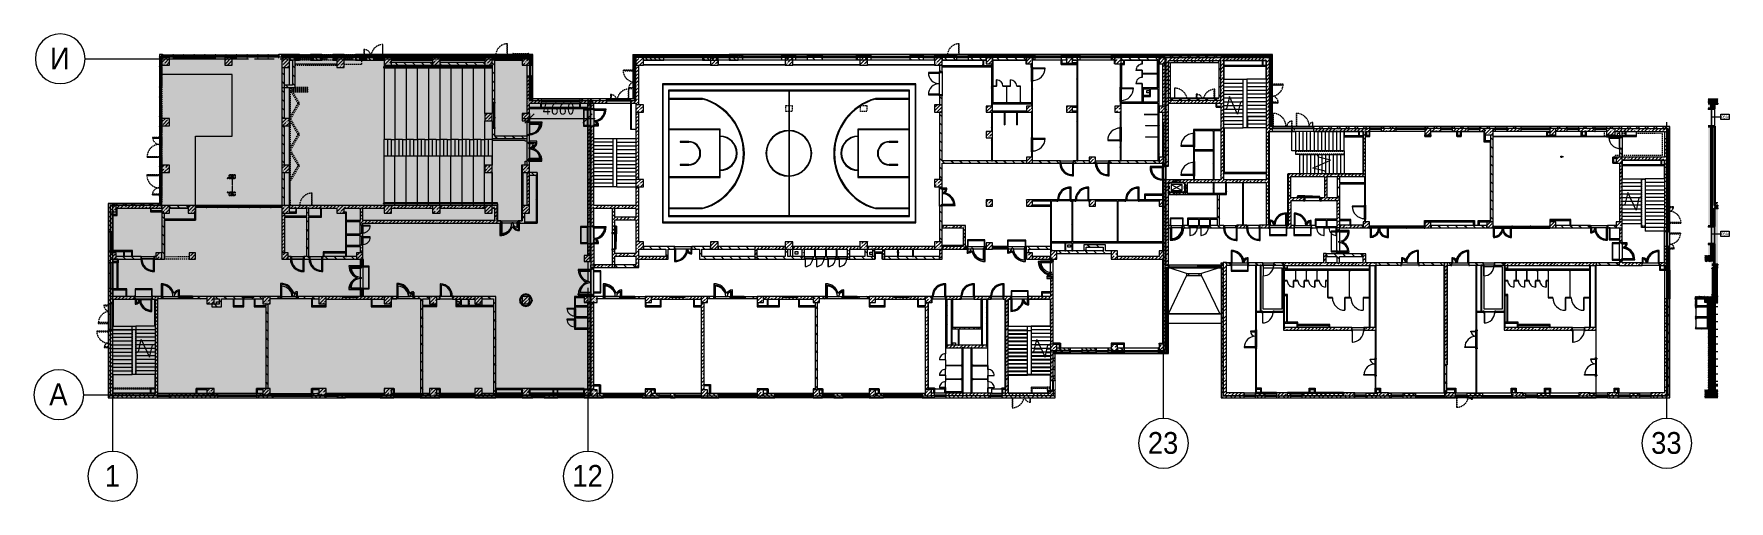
# Model space of a CAD drawing. Header units: millimetres. Extents: x -2911 to 191903, y -8553 to 29000.
# Drawn here: x 53692 to 189933, y -8553 to 29000 of the extents above; entities that cross this region are included whole.
import ezdxf

# ---------------------------------------------------------------- set-up
doc = ezdxf.new("R2010")
doc.units = ezdxf.units.MM
doc.linetypes.add('200_ШТРИХ__ш1_п0_6_', pattern=[160, 100, -60])
doc.linetypes.add('Осевая', pattern=[3175, 635, -476.25, 1587.5, -476.25])
for name, color, linetype, lineweight in [('A-ANNO-DIMS', 7, 'Continuous', 9), ('A-ANNO-DIMS-500', 7, 'Continuous', 9), ('A-CLNG', 7, 'Continuous', 9), ('A-CLNG-PATT', 7, 'Continuous', 9), ('A-DETL', 7, 'Continuous', 9), ('A-DETL-2', 7, 'Continuous', 5), ('A-DETL-MBND', 7, '200_ШТРИХ__ш1_п0_6_', 9), ('A-DOOR', 7, 'Continuous', 5), ('A-FLOR', 7, 'Continuous', 9), ('A-GENM-1', 7, 'Continuous', 5), ('A-GLAZ-1', 7, 'Continuous', 5), ('A-GLAZ-CURT-2', 7, 'Continuous', 5), ('A-GLAZ-CWMG', 7, 'Continuous', 9), ('A-GLAZ-CWMG-1', 7, 'Continuous', 25), ('A-GLAZ-CWMG-4', 7, 'Continuous', 5), ('A-ROOF', 7, 'Continuous', 5), ('A-WALL', 7, 'Continuous', 9), ('A-WALL-4', 7, 'Continuous', 5), ('I-WALL', 7, 'Continuous', 9), ('I-WALL-3', 7, 'Continuous', 5), ('M-EQPM', 7, 'Continuous', 5), ('S-COLS', 7, 'Continuous', 9), ('S-COLS-2', 7, 'Continuous', 5), ('S-STRS-2', 7, 'Continuous', 5), ('S-STRS-MBND-1', 7, 'Continuous', 5), ('Оси', 7, 'Continuous', 9), ('Оси-1', 7, 'Continuous', 20), ('Оси-2', 7, 'Осевая', 9)]:
    doc.layers.add(name, color=color, linetype=linetype, lineweight=lineweight)
for name, color, linetype, lineweight, true_color in [('A-DETL-GENF-1', 1, 'Continuous', 9, 0xff0000), ('A-DETL-GENF-4', 7, 'Continuous', 5, 0xe2e2e2), ('A-DETL-GENF-5', 7, 'Continuous', 5, 0xaaaaaa), ('A-DETL-GENF-6', 7, 'Continuous', 5, 0xb7b7b7), ('A-DOOR-1', 7, 'Continuous', 5, 0xaaaaaa), ('A-DOOR-2', 7, 'Continuous', 5, 0xe2e2e2), ('A-DOOR-3', 7, 'Continuous', 5, 0xb7b7b7), ('A-DOOR-FRAM-1', 7, 'Continuous', 5, 0xe2e2e2), ('A-DOOR-FRAM-2', 7, 'Continuous', 5, 0xaaaaaa), ('A-DOOR-FRAM-3', 7, 'Continuous', 5, 0xb7b7b7), ('A-FLOR-2', 7, 'Continuous', 5, 0xb7b7b7), ('A-FLOR-3', 7, 'Continuous', 5, 0xaaaaaa), ('A-GENM-2', 7, 'Continuous', 5, 0xe2ddcd), ('A-GLAZ-2', 7, 'Continuous', 5, 0x737373), ('A-GLAZ-CURT-1', 7, 'Continuous', 5, 0x737373), ('A-GLAZ-CWMG-2', 7, 'Continuous', 5, 0x737373), ('A-GLAZ-CWMG-3', 7, 'Continuous', 5, 0x383e42), ('A-WALL-1', 7, 'Continuous', 25, 0x3c3c3c), ('A-WALL-2', 7, 'Continuous', 35, 0x3c3c3c), ('A-WALL-3', 7, 'Continuous', 13, 0x3c3c3c), ('A-WALL-5', 7, 'Continuous', 9, 0x737373), ('A-WALL-6', 7, 'Continuous', 5, 0x737373), ('A-WALL-FNSH-1', 7, 'Continuous', 9, 0x3c3c3c), ('A-WALL-FNSH-2', 7, 'Continuous', 13, 0x3c3c3c), ('A-WALL-PATT-1', 7, 'Continuous', 5, 0x787878), ('G-ANNO-TEXT-1', 7, 'Continuous', 9, 0x3c3c3c), ('I-WALL-1', 7, 'Continuous', 5, 0xe7e7e7), ('I-WALL-2', 7, 'Continuous', 9, 0xe7e7e7), ('I-WALL-4', 7, 'Continuous', 5, 0x737373), ('I-WALL-5', 7, 'Continuous', 5, 0x787878), ('S-COLS-1', 7, 'Continuous', 5, 0x737373), ('S-COLS-3', 9, 'Continuous', 9, 0x808080), ('S-COLS-4', 7, 'Continuous', 9, 0x3c3c3c), ('S-STRS-3', 7, 'Continuous', 5, 0x737373), ('S-STRS-MBND-2', 7, 'Continuous', 5, 0x737373)]:
    doc.layers.add(name, color=color, linetype=linetype, lineweight=lineweight, true_color=true_color)
doc.layers.add('A-DETL-GENF-3', color=7, linetype='Continuous', lineweight=9, true_color=0xc0c0c0, transparency=0.4)
doc.styles.add('Arial_1', font='arial.ttf', dxfattribs={"width": 0.9, "height": 1750})
doc.styles.add('GOST Common_2', font='GOST_Common.ttf', dxfattribs={"width": 0.9, "height": 200})
doc.styles.add('ISOCPEUR_4', font='isocpeur.ttf', dxfattribs={"width": 0.9, "height": 1000})
doc.dimstyles.new('ISO-2_0_0_9К_Средний_округл2_2', dxfattribs={"dimscale": 304.8, "dimtxt": 995.981176, "dimasz": 2.46063, "dimexe": 1.968504, "dimexo": 0, "dimgap": 0, "dimtad": 1, "dimdec": 0, "dimrnd": 10, "dimzin": 0, "dimdsep": 46, "dimtxsty": 'ISOCPEUR_4', "dimblk1": 'OBLIQUE', "dimblk2": 'OBLIQUE', "dimsah": 1, "dimcen": 0.09, "dimdle": 1.968504, "dimazin": 0, "dimtfac": 1, "dimtdec": 4, "dimtix": 1, "dimtmove": 0, "dimatfit": 3, "dimfxl": 1, "dimtvp": 1, "dimtolj": 1, "dimtzin": 0, "dimarcsym": 2})
pattern_1 = [(45, (-38790, -7650), (-285.123, 285.123), []), (45, (-38504.88, -7650), (-285.123, 285.123), [504.031, -100.806, 16.764, -84.042])]
pattern_2 = [(45, (-38790, -150), (-285.123, 285.123), []), (45, (-38504.88, -150), (-285.123, 285.123), [504.031, -100.806, 16.764, -84.042])]
pattern_3 = [(45, (59919.87, 0), (-353.5534, 353.5534), []), (135, (59919.87, 0), (-353.5534, -353.5534), [])]
pattern_4 = [(45, (59919.87, 0), (-285.1231, 285.1231), []), (45, (60205, 0), (-285.1231, 285.1231), [504.031, -100.806, 16.764, -84.042])]
pattern_5 = [(135, (59919.87, 0), (-176.7767, -176.7767), [])]
pattern_6 = [(135, (59919.87, 0), (-353.5534, -353.5534), [])]
pattern_7 = [(45, (59919.87, 0), (-176.7767, 176.7767), [])]
pattern_8 = [(135, (1826.41, 164.685), (-14.14214, -14.14214), []), (225, (1826.41, 164.685), (14.14214, -14.14214), [])]
pattern_9 = [(45, (-296.384, 164.685), (-14.1421, 14.1421), []), (135, (-296.384, 164.685), (-14.1421, -14.1421), [])]
pattern_10 = [(135, (1751.41, 164.685), (-14.14214, -14.14214), []), (225, (1751.41, 164.685), (14.14214, -14.14214), [])]
pattern_11 = [(45, (-371.384, 164.685), (-14.1421, 14.1421), []), (135, (-371.384, 164.685), (-14.1421, -14.1421), [])]
pattern_12 = [(135, (1576.41, 164.685), (-14.14214, -14.14214), []), (225, (1576.41, 164.685), (14.14214, -14.14214), [])]
pattern_13 = [(45, (-546.384, 164.685), (-14.1421, 14.1421), []), (135, (-546.384, 164.685), (-14.1421, -14.1421), [])]
pattern_14 = [(135, (59919.9, 0), (-377.1708, -377.1708), [533.4, -88.9, 17.78, -88.9]), (135, (59919.9, 376.94), (-377.1708, -377.1708), []), (50, (59919.9, 0), (637.6445, -55.7866), [66.675, -733.425]), (355, (59919.9, 0), (-123.3494, 668.6992), [53.34, -586.74]), (100.451, (59973, -4.65), (514.299, 612.908), [56.665, -623.315]), (46.184, (59919.9, 177.8), (948.7764, -147.1497), [100.012, -1100.137]), (96.636, (59998.9, 165.5), (830.909, 865.997), [84.998, -934.973]), (351.184, (59919.9, 177.8), (830.918, 865.988), [80.01, -880.11]), (21, (60008.8, 133.35), (530.6506, -357.9283), [66.675, -733.425]), (326, (60008.8, 133.35), (216.308, 644.6585), [53.34, -586.74]), (71.451, (60053, 103.5), (746.9596, 286.7243), [56.665, -623.315]), (37.5, (59919.87, 0), (10.81053, 295.9426), [16.764, -562.864, 16.764, -578.866, -588.962]), (37.5, (59919.87, 0), (10.81053, 295.9426), [-1175.258, 16.764, -572.198]), (7.5, (59919.87, 0), (233.86916, 350.63175), [16.764, -322.834, 16.764, -549.529, -224.472]), (7.5, (59919.87, 0), (233.86916, 350.63175), [-905.891, 16.764, -207.708]), (327.5, (59721.63, 0), (474.5678, -20.0513), [16.764, -205.486, 16.764, -676.656, -920.115]), (327.5, (59721.63, 0), (474.5678, -20.0513), [-915.67, 16.764, -903.351]), (317.5, (59632.73, 0), (518.4522, 88.9934), [16.764, -272.161, 16.764, -443.738, -653.415]), (317.5, (59632.73, 0), (518.4522, 88.9934), [-749.427, 16.764, -636.651])]
pattern_15 = [(135, (1751.41, 174.685), (-14.14214, -14.14214), []), (225, (1751.41, 174.685), (14.14214, -14.14214), [])]
pattern_16 = [(45, (-371.384, 174.685), (-14.1421, 14.1421), []), (135, (-371.384, 174.685), (-14.1421, -14.1421), [])]
pattern_17 = [(135, (1751.41, 104.685), (-14.14214, -14.14214), []), (225, (1751.41, 104.685), (14.14214, -14.14214), [])]
pattern_18 = [(45, (-371.384, 104.685), (-14.1421, 14.1421), []), (135, (-371.384, 104.685), (-14.1421, -14.1421), [])]
pattern_19 = [(135, (1951.41, 104.685), (-14.14214, -14.14214), []), (225, (1951.41, 104.685), (14.14214, -14.14214), [])]
pattern_20 = [(45, (-171.384, 104.685), (-14.1421, 14.1421), []), (135, (-171.384, 104.685), (-14.1421, -14.1421), [])]
pattern_21 = [(135, (1951.41, 164.685), (-14.14214, -14.14214), []), (225, (1951.41, 164.685), (14.14214, -14.14214), [])]
pattern_22 = [(45, (-171.384, 164.685), (-14.1421, 14.1421), []), (135, (-171.384, 164.685), (-14.1421, -14.1421), [])]
pattern_23 = [(45, (59919.9, 0), (-530.33, 530.33), []), (135, (59919.9, 0), (-530.33, -530.33), [])]
pattern_24 = [(45, (149992.89, 0), (-70.71068, 70.71068), []), (135, (149992.89, 0), (-70.71068, -70.71068), [])]
pattern_25 = [(45, (149992.89, 0), (-57.02463, 57.02463), []), (45, (150049.91, 0), (-57.02463, 57.02463), [100.806, -20.161, 3.353, -16.808])]
pattern_26 = [(135, (149992.89, 0), (-70.71068, -70.71068), [])]
pattern_27 = [(135, (149992.89, 0), (-75.43415, -75.43415), [106.68, -17.78, 3.556, -17.78]), (135, (149992.89, 75.39), (-75.43415, -75.43415), []), (50, (149992.89, 0), (127.52922, -11.15758), [13.335, -146.685]), (355, (149992.89, 0), (-24.66966, 133.74002), [10.668, -117.348]), (100.451, (150003.51, -0.93), (102.85973, 122.58178), [11.333, -124.663]), (46.184, (149992.89, 35.56), (189.75516, -29.43036), [20.002, -220.027]), (96.636, (150008.7, 33.1), (166.1822, 173.1996), [17, -186.995]), (351.184, (149992.89, 35.56), (166.1839, 173.1976), [16.002, -176.022]), (21, (150010.67, 26.67), (106.13027, -71.58603), [13.335, -146.685]), (326, (150010.67, 26.67), (43.26188, 128.93175), [10.668, -117.348]), (71.451, (150019.51, 20.7), (149.39198, 57.34505), [11.333, -124.663]), (37.5, (149992.887, 0), (2.16223, 59.18836), [3.353, -112.573, 3.353, -115.773, -117.792]), (37.5, (149992.887, 0), (2.16223, 59.18836), [-235.052, 3.353, -114.44]), (7.5, (149992.887, 0), (46.77386, 70.12615), [3.353, -64.567, 3.353, -109.906, -44.894]), (7.5, (149992.887, 0), (46.77386, 70.12615), [-181.178, 3.353, -41.542]), (327.5, (149953.24, 0), (94.91367, -4.010093), [3.353, -41.097, 3.353, -135.331, -184.023]), (327.5, (149953.24, 0), (94.91367, -4.010093), [-183.134, 3.353, -180.67]), (317.5, (149935.46, 0), (103.69057, 17.79882), [3.353, -54.432, 3.353, -88.748, -130.683]), (317.5, (149935.46, 0), (103.69057, 17.79882), [-149.885, 3.353, -127.33])]
pattern_28 = [(45, (149992.887, 0), (-35.35534, 35.35534), [])]
pattern_29 = [(0, (149992.887, 0), (121.92, 30.48), [10.058, -81.382, 10.058, -81.382, -487.68]), (0, (149992.887, 0), (121.92, 30.48), [-182.88, 10.058, -172.822, 10.058, -81.382, -213.36]), (0, (149992.887, 0), (121.92, 30.48), [-457.2, 10.058, -50.902, 10.058, -142.342]), (120, (150038.607, 15.24), (-87.356454, 90.345817), [10.058, -81.382, 10.058, -81.382, -487.68]), (120, (150038.607, 15.24), (-87.356454, 90.345817), [-182.88, 10.058, -172.822, 10.058, -81.382, -213.36]), (120, (150038.607, 15.24), (-87.356454, 90.345817), [-457.2, 10.058, -50.902, 10.058, -142.342]), (240, (150053.847, 76.2), (-34.563546, -120.825817), [10.058, -81.382, 10.058, -81.382, -487.68]), (240, (150053.847, 76.2), (-34.563546, -120.825817), [-182.88, 10.058, -172.822, 10.058, -81.382, -213.36]), (240, (150053.847, 76.2), (-34.563546, -120.825817), [-457.2, 10.058, -50.902, 10.058, -142.342])]
pattern_30 = [(45, (149992.89, 0), (-106.066, 106.066), []), (135, (149992.89, 0), (-106.066, -106.066), [])]

msp = doc.modelspace()

# ---------------------------------------------------------------- texts
at = {"layer": 'G-ANNO-TEXT-1', "char_height": 200, "width": 699.873, "attachment_point": 1, "style": 'GOST Common_2'}
for insert in [(189309.8, 22421.7), (189309.8, 13021.7)]:
    msp.add_mtext('PB04', dxfattribs=dict(at, insert=insert))
at = {"layer": 'Оси', "char_height": 1750, "attachment_point": 1, "style": 'Arial_1'}
for s, insert, width in [('\\fArial|b0|i0|c204|p34|;\\W.9;И', (54986.5, 27905.2), 1948.101), ('\\fArial|b0|i0|c204|p34|;\\W.9;А', (54928.4, 905.2), 1803.797), ('23', (143216.8, -3003), 3030.379), ('33', (183666.8, -3003), 3030.379), ('\\fArial|b0|i0|c204|p34|;\\W.9;1', (59392.3, -5649.6), 1515.189), ('12', (96966.8, -5649.6), 3030.379)]:
    msp.add_mtext(s, dxfattribs=dict(at, insert=insert, width=width))

# ---------------------------------------------------------------- blocks, each defined once
blk = doc.blocks.new('BSC_Колонна _Прямоугольная - 600х600-23286269-2_5_1_птичка')
at = {"layer": 'S-COLS-2'}
h = blk.add_hatch(dxfattribs=at)
h.set_pattern_fill('FP_57', color=256, style=0, pattern_type=2)
h.set_pattern_definition([(45, (-29509.74, -7600), (-285.123, 285.123), []), (45, (-29224.6, -7600), (-285.123, 285.123), [504.031, -100.806, 16.764, -84.042])])
h.paths.add_polyline_path([(-300, -300), (300, -300), (300, 300), (-300, 300)])
at = {"layer": 'S-COLS-1'}
for p, q in [((300, 300), (-300, 300)), ((-300, 300), (-300, -300)), ((300, -300), (300, 300)), ((-300, -300), (300, -300))]:
    blk.add_line(p, q, dxfattribs=at)
blk = doc.blocks.new('BSC_Колонна _Прямоугольная - 500х500-23286270-2_5_1_птичка')
at = {"layer": 'S-COLS-2'}
h = blk.add_hatch(dxfattribs=at)
h.set_pattern_fill('FP_58', color=256, style=0, pattern_type=2)
h.set_pattern_definition(pattern_1)
h.paths.add_polyline_path([(-30, -250), (-30, 250), (-250, 250), (-250, -250)])
h = blk.add_hatch(dxfattribs=at)
h.set_pattern_fill('FP_58', color=256, style=0, pattern_type=2)
h.set_pattern_definition(pattern_1)
h.paths.add_polyline_path([(-30, -250), (250, -250), (250, 250), (-30, 250), (-30, 100)])
at = {"layer": 'S-COLS-1'}
for p, q in [((-30, 250), (-250, 250)), ((-250, 250), (-250, -250)), ((-250, -250), (-30, -250))]:
    blk.add_line(p, q, dxfattribs=at)
at = {"layer": 'S-COLS-2'}
for p, q in [((250, 250), (-30, 250)), ((250, -250), (250, 250)), ((-30, -250), (250, -250))]:
    blk.add_line(p, q, dxfattribs=at)
blk = doc.blocks.new('BSC_Колонна _Прямоугольная - 500х500-V37-2_5_1_птичка')
at = {"layer": 'S-COLS-2'}
h = blk.add_hatch(dxfattribs=at)
h.set_pattern_fill('FP_59', color=256, style=0, pattern_type=2)
h.set_pattern_definition([(45, (-43160, -7650), (-285.123, 285.123), []), (45, (-42874.88, -7650), (-285.123, 285.123), [504.031, -100.806, 16.764, -84.042])])
h.paths.add_polyline_path([(-250, -250), (250, -250), (250, 250), (-250, 250)])
for p, q in [((250, 250), (-250, 250)), ((-250, 250), (-250, -250)), ((250, -250), (250, 250)), ((-250, -250), (250, -250))]:
    blk.add_line(p, q, dxfattribs=at)
blk = doc.blocks.new('BSC_Колонна _Прямоугольная - 500х500-V38-2_5_1_птичка')
at = {"layer": 'S-COLS-2'}
h = blk.add_hatch(dxfattribs=at)
h.set_pattern_fill('FP_60', color=256, style=0, pattern_type=2)
h.set_pattern_definition([(45, (-47660, -7650), (-285.123, 285.123), []), (45, (-47374.88, -7650), (-285.123, 285.123), [504.031, -100.806, 16.764, -84.042])])
h.paths.add_polyline_path([(-250, -250), (250, -250), (250, 250), (-250, 250), (-250, 100)])
for p, q in [((250, 250), (-250, 250)), ((-250, 250), (-250, -250)), ((250, -250), (250, 250)), ((-250, -250), (250, -250))]:
    blk.add_line(p, q, dxfattribs=at)
blk = doc.blocks.new('BSC_Колонна _Прямоугольная - 500х500-V39-2_5_1_птичка')
at = {"layer": 'S-COLS-2'}
h = blk.add_hatch(dxfattribs=at)
h.set_pattern_fill('FP_61', color=256, style=0, pattern_type=2)
h.set_pattern_definition([(45, (-52160, -7650), (-285.123, 285.123), []), (45, (-51874.88, -7650), (-285.123, 285.123), [504.031, -100.806, 16.764, -84.042])])
h.paths.add_polyline_path([(-250, -250), (250, -250), (250, 250), (-250, 250)])
for p, q in [((250, 250), (-250, 250)), ((-250, 250), (-250, -250)), ((250, -250), (250, 250)), ((-250, -250), (250, -250))]:
    blk.add_line(p, q, dxfattribs=at)
blk = doc.blocks.new('BSC_Колонна _Прямоугольная - 500х500-V40-2_5_1_птичка')
at = {"layer": 'S-COLS-2'}
h = blk.add_hatch(dxfattribs=at)
h.set_pattern_fill('FP_62', color=256, style=0, pattern_type=2)
h.set_pattern_definition([(45, (-61160, -7650), (-285.1231, 285.1231), []), (45, (-60874.88, -7650), (-285.123, 285.123), [504.031, -100.806, 16.764, -84.042])])
h.paths.add_polyline_path([(-250, -250), (250, -250), (250, 250), (-250, 250)])
for p, q in [((250, 250), (-250, 250)), ((-250, 250), (-250, -250)), ((250, -250), (250, 250)), ((-250, -250), (250, -250))]:
    blk.add_line(p, q, dxfattribs=at)
blk = doc.blocks.new('BSC_Колонна _Прямоугольная - 600х600-V41-2_5_1_птичка')
at = {"layer": 'S-COLS-2'}
h = blk.add_hatch(dxfattribs=at)
h.set_pattern_fill('FP_63', color=256, style=0, pattern_type=2)
h.set_pattern_definition([(45, (-25860, -200), (-285.123, 285.123), []), (45, (-25574.88, -200), (-285.123, 285.123), [504.031, -100.806, 16.764, -84.042])])
h.paths.add_polyline_path([(-105, -300), (300, -300), (300, 300), (-300, 300), (-300, -300)])
at = {"layer": 'S-COLS-1'}
for p, q in [((300, 300), (-300, 300)), ((-300, 300), (-300, -300)), ((300, -300), (300, 300)), ((-300, -300), (300, -300))]:
    blk.add_line(p, q, dxfattribs=at)
blk = doc.blocks.new('BSC_Колонна _Прямоугольная - 600х600-V42-2_5_1_птичка')
at = {"layer": 'S-COLS-2'}
h = blk.add_hatch(dxfattribs=at)
h.set_pattern_fill('FP_64', color=256, style=0, pattern_type=2)
h.set_pattern_definition([(45, (-29509.74, -200), (-285.123, 285.123), []), (45, (-29224.6, -200), (-285.123, 285.123), [504.031, -100.806, 16.764, -84.042])])
h.paths.add_polyline_path([(-300, -300), (300, -300), (300, 300), (-300, 300)])
at = {"layer": 'S-COLS-1'}
for p, q in [((300, 300), (-300, 300)), ((-300, 300), (-300, -300)), ((300, -300), (300, 300)), ((-300, -300), (300, -300))]:
    blk.add_line(p, q, dxfattribs=at)
blk = doc.blocks.new('BSC_Колонна _Прямоугольная - 500х500-V43-2_5_1_птичка')
at = {"layer": 'S-COLS-2'}
h = blk.add_hatch(dxfattribs=at)
h.set_pattern_fill('FP_65', color=256, style=0, pattern_type=2)
h.set_pattern_definition(pattern_2)
h.paths.add_polyline_path([(-67, -250), (-30, -250), (-30, 250), (-250, 250), (-250, -250)])
h = blk.add_hatch(dxfattribs=at)
h.set_pattern_fill('FP_65', color=256, style=0, pattern_type=2)
h.set_pattern_definition(pattern_2)
h.paths.add_polyline_path([(-30, -250), (250, -250), (250, 250), (-30, 250), (-30, 80)])
at = {"layer": 'S-COLS-1'}
for p, q in [((-30, 250), (-250, 250)), ((-250, 250), (-250, -250)), ((-250, -250), (-30, -250))]:
    blk.add_line(p, q, dxfattribs=at)
at = {"layer": 'S-COLS-2'}
for p, q in [((250, 250), (-30, 250)), ((250, -250), (250, 250)), ((-30, -250), (250, -250))]:
    blk.add_line(p, q, dxfattribs=at)
blk = doc.blocks.new('BSC_Колонна _Прямоугольная - 500х500-V44-2_5_1_птичка')
at = {"layer": 'S-COLS-2'}
h = blk.add_hatch(dxfattribs=at)
h.set_pattern_fill('FP_66', color=256, style=0, pattern_type=2)
h.set_pattern_definition([(45, (-43160, -150), (-285.123, 285.123), []), (45, (-42874.88, -150), (-285.123, 285.123), [504.031, -100.806, 16.764, -84.042])])
h.paths.add_polyline_path([(-250, -250), (250, -250), (250, 250), (-250, 250)])
for p, q in [((250, 250), (-250, 250)), ((-250, 250), (-250, -250)), ((250, -250), (250, 250)), ((-250, -250), (250, -250))]:
    blk.add_line(p, q, dxfattribs=at)
blk = doc.blocks.new('BSC_Колонна _Прямоугольная - 500х500-V45-2_5_1_птичка')
at = {"layer": 'S-COLS-2'}
h = blk.add_hatch(dxfattribs=at)
h.set_pattern_fill('FP_67', color=256, style=0, pattern_type=2)
h.set_pattern_definition([(45, (-47660, -150), (-285.123, 285.123), []), (45, (-47374.88, -150), (-285.123, 285.123), [504.031, -100.806, 16.764, -84.042])])
h.paths.add_polyline_path([(-250, -250), (250, -250), (250, 250), (-250, 250), (-250, 80)])
for p, q in [((250, 250), (-250, 250)), ((-250, 250), (-250, -250)), ((250, -250), (250, 250)), ((-250, -250), (250, -250))]:
    blk.add_line(p, q, dxfattribs=at)
blk = doc.blocks.new('BSC_Колонна _Прямоугольная - 500х500-V46-2_5_1_птичка')
at = {"layer": 'S-COLS-2'}
h = blk.add_hatch(dxfattribs=at)
h.set_pattern_fill('FP_68', color=256, style=0, pattern_type=2)
h.set_pattern_definition([(45, (-52160, -150), (-285.123, 285.123), []), (45, (-51874.88, -150), (-285.123, 285.123), [504.031, -100.806, 16.764, -84.042])])
h.paths.add_polyline_path([(-250, -250), (250, -250), (250, 250), (-250, 250)])
for p, q in [((250, 250), (-250, 250)), ((-250, 250), (-250, -250)), ((250, -250), (250, 250)), ((-250, -250), (250, -250))]:
    blk.add_line(p, q, dxfattribs=at)
blk = doc.blocks.new('BSC_Колонна _Прямоугольная - 500х500-V47-2_5_1_птичка')
at = {"layer": 'S-COLS-2'}
h = blk.add_hatch(dxfattribs=at)
h.set_pattern_fill('FP_69', color=256, style=0, pattern_type=2)
h.set_pattern_definition([(45, (-61160, -150), (-285.123, 285.123), []), (45, (-60874.88, -150), (-285.123, 285.123), [504.031, -100.806, 16.764, -84.042])])
h.paths.add_polyline_path([(-159, -250), (250, -250), (250, 250), (-250, 250), (-250, -250)])
for p, q in [((250, 250), (-250, 250)), ((-250, 250), (-250, -250)), ((250, -250), (250, 250)), ((-250, -250), (250, -250))]:
    blk.add_line(p, q, dxfattribs=at)
blk = doc.blocks.new('BSC_Колонна _Прямоугольная - 500х500-V48-2_5_1_птичка')
at = {"layer": 'S-COLS-2'}
h = blk.add_hatch(dxfattribs=at)
h.set_pattern_fill('FP_70', color=256, style=0, pattern_type=2)
h.set_pattern_definition([(45, (-65660, -150), (-285.1231, 285.1231), []), (45, (-65374.88, -150), (-285.1231, 285.1231), [504.031, -100.806, 16.764, -84.042])])
h.paths.add_polyline_path([(-22, -250), (250, -250), (250, 250), (-250, 250), (-250, -250)])
for p, q in [((250, 250), (-250, 250)), ((-250, 250), (-250, -250)), ((250, -250), (250, 250)), ((-250, -250), (250, -250))]:
    blk.add_line(p, q, dxfattribs=at)
blk = doc.blocks.new('BSC_Колонна _Прямоугольная - 500х500-V49-2_5_1_птичка')
at = {"layer": 'S-COLS-2'}
h = blk.add_hatch(dxfattribs=at)
h.set_pattern_fill('FP_71', color=256, style=0, pattern_type=2)
h.set_pattern_definition([(45, (-75730, -3800), (-285.1231, 285.1231), []), (45, (-75444.88, -3800), (-285.1231, 285.1231), [504.031, -100.806, 16.764, -84.042])])
h.paths.add_polyline_path([(-250, -250), (250, -250), (250, 250), (-250, 250), (-250, -99)])
for p, q in [((250, 250), (-250, 250)), ((-250, 250), (-250, -250)), ((250, -250), (250, 250)), ((-250, -250), (250, -250))]:
    blk.add_line(p, q, dxfattribs=at)
blk = doc.blocks.new('BSC_Колонна _Прямоугольная - 500х500-V50-2_5_1_птичка')
at = {"layer": 'S-COLS-2'}
h = blk.add_hatch(dxfattribs=at)
h.set_pattern_fill('FP_72', color=256, style=0, pattern_type=2)
h.set_pattern_definition([(45, (-80600, -3800), (-285.1231, 285.1231), []), (45, (-80314.88, -3800), (-285.1231, 285.1231), [504.031, -100.806, 16.764, -84.042])])
h.paths.add_polyline_path([(-121, -250), (250, -250), (250, 250), (-250, 250), (-250, -250)])
for p, q in [((250, 250), (-250, 250)), ((-250, 250), (-250, -250)), ((250, -250), (250, 250)), ((-250, -250), (250, -250))]:
    blk.add_line(p, q, dxfattribs=at)
blk = doc.blocks.new('BSC_Колонна _Прямоугольная - 500х500-V51-2_5_1_птичка')
at = {"layer": 'S-COLS-2'}
h = blk.add_hatch(dxfattribs=at)
h.set_pattern_fill('FP_73', color=256, style=0, pattern_type=2)
h.set_pattern_definition([(45, (-65660, -7650), (-285.1231, 285.1231), []), (45, (-65374.88, -7650), (-285.1231, 285.1231), [504.031, -100.806, 16.764, -84.042])])
h.paths.add_polyline_path([(-22, -250), (250, -250), (250, 250), (-250, 250), (-250, -250)])
for p, q in [((250, 250), (-250, 250)), ((-250, 250), (-250, -250)), ((250, -250), (250, 250)), ((-250, -250), (250, -250))]:
    blk.add_line(p, q, dxfattribs=at)
blk = doc.blocks.new('BSC_Колонна _Прямоугольная - 600х600-23205240-2_5_1_птичка')
at = {"layer": 'S-COLS-2'}
h = blk.add_hatch(dxfattribs=at)
h.set_pattern_fill('FP_74', color=256, style=0, pattern_type=2)
h.set_pattern_definition([(45, (-66460, -12000), (-285.1231, 285.1231), []), (45, (-66174.88, -12000), (-285.1231, 285.1231), [504.031, -100.806, 16.764, -84.042])])
h.paths.add_polyline_path([(-300, -300), (300, -300), (300, 300), (-300, 300)])
for p, q in [((300, 300), (-300, 300)), ((-300, 300), (-300, -300)), ((300, -300), (300, 300)), ((-300, -300), (300, -300))]:
    blk.add_line(p, q, dxfattribs=at)
blk = doc.blocks.new('BSC_Колонна _Прямоугольная - 600х800-24078684-2_5_1_птичка')
at = {"layer": 'S-COLS-2'}
h = blk.add_hatch(dxfattribs=at)
h.set_pattern_fill('FP_75', color=256, style=0, pattern_type=2)
h.set_pattern_definition([(45, (-14010, -26700), (-285.123, 285.123), []), (45, (-13724.88, -26700), (-285.123, 285.123), [504.031, -100.806, 16.764, -84.042])])
h.paths.add_polyline_path([(300, -400), (300, 400), (-300, 400), (-300, -400)])
at = {"layer": 'S-COLS-1'}
for p, q in [((300, 400), (-300, 400)), ((-300, 400), (-300, -400)), ((300, -400), (300, 400)), ((-300, -400), (300, -400))]:
    blk.add_line(p, q, dxfattribs=at)
blk = doc.blocks.new('BSC_Колонна _Прямоугольная - 600х600-V52-2_5_1_птичка')
at = {"layer": 'S-COLS-2'}
h = blk.add_hatch(dxfattribs=at)
h.set_pattern_fill('FP_77', color=256, style=0, pattern_type=2)
h.set_pattern_definition([(45, (-14010, -14900), (-285.123, 285.123), []), (45, (-13724.88, -14900), (-285.123, 285.123), [504.031, -100.806, 16.764, -84.042])])
h.paths.add_polyline_path([(-300, -300), (300, -300), (300, 300), (-300, 300), (-300, -208)])
at = {"layer": 'S-COLS-1'}
for p, q in [((300, 300), (-300, 300)), ((-300, 300), (-300, -300)), ((300, -300), (300, 300)), ((-300, -300), (300, -300))]:
    blk.add_line(p, q, dxfattribs=at)
blk = doc.blocks.new('BSC_Колонна _Прямоугольная - 600х600-23295697-2_5_1_птичка')
at = {"layer": 'S-COLS-2'}
h = blk.add_hatch(dxfattribs=at)
h.set_pattern_fill('FP_78', color=256, style=0, pattern_type=2)
h.set_pattern_definition([(45, (-14010, -18150), (-285.123, 285.123), []), (45, (-13724.88, -18150), (-285.123, 285.123), [504.031, -100.806, 16.764, -84.042])])
h.paths.add_polyline_path([(-300, -300), (300, -300), (300, 300), (-300, 300), (-300, -26)])
at = {"layer": 'S-COLS-1'}
for p, q in [((300, 300), (-300, 300)), ((-300, 300), (-300, -300)), ((300, -300), (300, 300)), ((-300, -300), (300, -300))]:
    blk.add_line(p, q, dxfattribs=at)
blk = doc.blocks.new('BSC_Колонна _Прямоугольная - 600х600-V53-2_5_1_птичка')
at = {"layer": 'S-COLS-2'}
h = blk.add_hatch(dxfattribs=at)
h.set_pattern_fill('FP_79', color=256, style=0, pattern_type=2)
h.set_pattern_definition([(45, (-14010, -21900), (-285.123, 285.123), []), (45, (-13724.88, -21900), (-285.123, 285.123), [504.031, -100.806, 16.764, -84.042])])
h.paths.add_polyline_path([(-300, -300), (300, -300), (300, 300), (-300, 300)])
at = {"layer": 'S-COLS-1'}
for p, q in [((300, 300), (-300, 300)), ((-300, 300), (-300, -300)), ((300, -300), (300, 300)), ((-300, -300), (300, -300))]:
    blk.add_line(p, q, dxfattribs=at)
blk = doc.blocks.new('BSC_Колонна _Прямоугольная - 600х600-V54-2_5_1_птичка')
at = {"layer": 'S-COLS-2'}
h = blk.add_hatch(dxfattribs=at)
h.set_pattern_fill('FP_80', color=256, style=0, pattern_type=2)
h.set_pattern_definition([(45, (-25860, -7600), (-285.123, 285.123), []), (45, (-25574.88, -7600), (-285.123, 285.123), [504.031, -100.806, 16.764, -84.042])])
h.paths.add_polyline_path([(-300, -300), (300, -300), (300, 300), (-300, 300), (-300, 150)])
at = {"layer": 'S-COLS-1'}
for p, q in [((300, 300), (-300, 300)), ((-300, 300), (-300, -300)), ((300, -300), (300, 300)), ((-300, -300), (300, -300))]:
    blk.add_line(p, q, dxfattribs=at)
blk = doc.blocks.new('BSC_Колонна _Прямоугольная - 600х600-V55-2_5_1_птичка')
at = {"layer": 'S-COLS-2'}
h = blk.add_hatch(dxfattribs=at)
h.set_pattern_fill('FP_81', color=256, style=0, pattern_type=2)
h.set_pattern_definition([(45, (-26110, -26800), (-285.123, 285.123), []), (45, (-25824.88, -26800), (-285.123, 285.123), [504.031, -100.806, 16.764, -84.042])])
h.paths.add_polyline_path([(-300, -300), (300, -300), (300, 300), (-300, 300)])
at = {"layer": 'S-COLS-1'}
for p, q in [((300, 300), (-300, 300)), ((-300, 300), (-300, -300)), ((300, -300), (300, 300)), ((-300, -300), (300, -300))]:
    blk.add_line(p, q, dxfattribs=at)
blk = doc.blocks.new('BSC_Колонна _Прямоугольная - 600х600-V56-2_5_1_птичка')
at = {"layer": 'S-COLS-2'}
h = blk.add_hatch(dxfattribs=at)
h.set_pattern_fill('FP_82', color=256, style=0, pattern_type=2)
h.set_pattern_definition([(45, (-26110, -14900), (-285.123, 285.123), []), (45, (-25824.88, -14900), (-285.123, 285.123), [504.031, -100.806, 16.764, -84.042])])
h.paths.add_polyline_path([(-300, -300), (300, -300), (300, 300), (-300, 300)])
at = {"layer": 'S-COLS-1'}
for p, q in [((300, 300), (-300, 300)), ((-300, 300), (-300, -300)), ((300, -300), (300, 300)), ((-300, -300), (300, -300))]:
    blk.add_line(p, q, dxfattribs=at)
blk = doc.blocks.new('BSC_Колонна _Прямоугольная - 600х600-V57-2_5_1_птичка')
at = {"layer": 'S-COLS-2'}
h = blk.add_hatch(dxfattribs=at)
h.set_pattern_fill('FP_83', color=256, style=0, pattern_type=2)
h.set_pattern_definition([(45, (-66460, -17000), (-285.1231, 285.1231), []), (45, (-66174.88, -17000), (-285.1231, 285.1231), [504.031, -100.806, 16.764, -84.042])])
h.paths.add_polyline_path([(-300, -300), (300, -300), (300, 300), (-300, 300), (-300, 6)])
for p, q in [((300, 300), (-300, 300)), ((-300, 300), (-300, -300)), ((300, -300), (300, 300)), ((-300, -300), (300, -300))]:
    blk.add_line(p, q, dxfattribs=at)
blk = doc.blocks.new('BSC_Колонна _Прямоугольная - 500х500-23287078-2_5_1_птичка')
at = {"layer": 'S-COLS-2'}
h = blk.add_hatch(dxfattribs=at)
h.set_pattern_fill('FP_85', color=256, style=0, pattern_type=2)
h.set_pattern_definition([(45, (-84450, -22950), (-285.1231, 285.1231), []), (45, (-84164.88, -22950), (-285.1231, 285.1231), [504.031, -100.806, 16.764, -84.042])])
h.paths.add_polyline_path([(-250, -250), (250, -250), (250, 250), (-250, 250), (-250, -160)])
for p, q in [((250, 250), (-250, 250)), ((-250, 250), (-250, -250)), ((250, -250), (250, 250)), ((-250, -250), (250, -250))]:
    blk.add_line(p, q, dxfattribs=at)
blk = doc.blocks.new('110_Дверь_СКБ_1Ст_Внутренняя1 - Д-8 950x2100h_охрана-V58-2_5_1_птичка')
at = {"layer": 'A-DOOR-1'}
h = blk.add_hatch(dxfattribs=at)
h.set_pattern_fill('FP_89', color=256, style=0, pattern_type=2)
h.set_pattern_definition(pattern_8)
h.paths.add_polyline_path([(487, 100), (462, 100), (462, -100), (487, -100), (487, -35)])
at = {"layer": 'A-DOOR-2'}
h = blk.add_hatch(color=256, dxfattribs=at)
h.paths.add_polyline_path([(-438, 100), (-438, 20), (-403, 20), (-403, 60), (-413, 60), (-416, 100)])
h.paths.add_polyline_path([(437, 100), (437, 60), (427, 60), (427, 20), (462, 20), (462, 100)])
at = {"layer": 'A-DOOR-FRAM-1'}
for points in [[(-493, 108), (-493, 100), (-423, 100), (-423, 108)], [(-423, 20), (-438, 20), (-438, -100), (-423, -100), (-423, -35)], [(397, 950), (397, 100), (437, 100), (437, 950)], [(511, 108), (447, 108), (447, 100), (517, 100), (517, 108)], [(462, 20), (447, 20), (447, -100), (462, -100), (462, -35)], [(-493, -100), (-493, -108), (-423, -108), (-423, -100)], [(447, -100), (447, -108), (517, -108), (517, -100)]]:
    blk.add_hatch(color=256, dxfattribs=at).paths.add_polyline_path(points)
at = {"layer": 'A-DOOR-FRAM-2'}
h = blk.add_hatch(dxfattribs=at)
h.set_pattern_fill('FP_90', color=256, style=0, pattern_type=2)
h.set_pattern_definition(pattern_9)
h.paths.add_polyline_path([(-438, 100), (-463, 100), (-463, -100), (-438, -100), (-438, -35)])
at = {"layer": 'A-DOOR-1'}
for p, q in [((437, 950), (397, 950)), ((397, 950), (397, 100)), ((397, 100), (437, 100)), ((437, 100), (437, 950))]:
    blk.add_line(p, q, dxfattribs=at)
blk.add_arc((437, 100), 850, 90, 180, dxfattribs=at)
at = {"layer": 'A-DOOR-FRAM-2'}
for p, q in [((-423, 108), (-493, 108)), ((-493, 108), (-493, 100)), ((-493, 100), (-423, 100)), ((-438, 100), (-463, 100)), ((-463, 100), (-463, -100)), ((-413, 100), (-438, 100)), ((-438, 100), (-438, 20)), ((-438, -100), (-438, 100)), ((-423, 100), (-438, 100)), ((-438, 100), (-438, 99)), ((-438, 99), (-423, 99)), ((-438, 20), (-403, 20)), ((-423, 20), (-438, 20)), ((-438, 20), (-438, -100)), ((-423, 100), (-423, 108)), ((-423, 99), (-423, 100)), ((-423, -100), (-423, 20)), ((-413, 60), (-413, 100)), ((-403, 60), (-413, 60)), ((-403, 20), (-403, 60)), ((437, 60), (427, 60)), ((427, 60), (427, 20)), ((427, 20), (462, 20)), ((437, 100), (437, 60)), ((462, 100), (437, 100)), ((517, 108), (447, 108)), ((447, 108), (447, 100)), ((462, 100), (447, 100)), ((447, 100), (447, 99)), ((447, 100), (517, 100)), ((447, 99), (462, 99)), ((462, 20), (447, 20)), ((447, 20), (447, -100)), ((462, 20), (462, 100)), ((487, 100), (462, 100)), ((462, 100), (462, -100)), ((462, 99), (462, 100)), ((462, -100), (462, 20)), ((487, -100), (487, 100)), ((517, 100), (517, 108)), ((-423, -100), (-493, -100)), ((-493, -100), (-493, -108)), ((-493, -108), (-423, -108)), ((-463, -100), (-438, -100)), ((-438, -100), (-423, -100)), ((-423, -108), (-423, -100)), ((447, -100), (462, -100)), ((517, -100), (447, -100)), ((447, -100), (447, -108)), ((447, -108), (517, -108)), ((462, -100), (487, -100)), ((517, -108), (517, -100))]:
    blk.add_line(p, q, dxfattribs=at)
blk = doc.blocks.new('110_Дверь_СКБ_2Ст - Д-5_п_ Из игровой в коридор-32679362-2_5_1_птичка')
at = {"layer": 'A-DOOR-2'}
h = blk.add_hatch(color=256, dxfattribs=at)
h.paths.add_polyline_path([(652.5, 30), (712.5, 30), (712.5, 110), (662.5, 110), (662.5, 60), (652.5, 60)])
h.paths.add_polyline_path([(-687.5, 30), (-627.5, 30), (-627.5, 60), (-637.5, 60), (-637.5, 110), (-687.5, 110)])
for points in [[(-587.5, 110), (-587.5, 510), (-637.5, 510), (-637.5, 110)], [(612.5, 110), (662.5, 110), (662.5, 1010), (612.5, 1010), (612.5, 152.6)], [(712.5, -110), (712.5, 30), (697.5, 30), (697.5, -110)]]:
    blk.add_hatch(color=256, dxfattribs=at).paths.add_polyline_path(points)
at = {"layer": 'A-DOOR-FRAM-1'}
for points in [[(-672.5, 110), (-672.5, 118), (-742.5, 118), (-742.5, 110)], [(-672.5, -110), (-672.5, 30), (-687.5, 30), (-687.5, -110)], [(767.5, 110), (767.5, 118), (697.5, 118), (697.5, 110)], [(-672.5, -118), (-672.5, -110), (-742.5, -110), (-742.5, -118)], [(767.5, -118), (767.5, -110), (697.5, -110), (697.5, -118)]]:
    blk.add_hatch(color=256, dxfattribs=at).paths.add_polyline_path(points)
at = {"layer": 'A-DOOR-1'}
for p, q in [((-637.5, 510), (-637.5, 110)), ((-587.5, 510), (-637.5, 510)), ((-637.5, 110), (-587.5, 110)), ((-587.5, 110), (-587.5, 510)), ((662.5, 1010), (612.5, 1010)), ((612.5, 1010), (612.5, 110)), ((612.5, 110), (662.5, 110)), ((662.5, 110), (662.5, 1010))]:
    blk.add_line(p, q, dxfattribs=at)
for centre, radius, start, end in [((-637.5, 110), 400, 360, 90), ((662.5, 110), 900, 90, 180)]:
    blk.add_arc(centre, radius, start, end, dxfattribs=at)
at = {"layer": 'A-DOOR-FRAM-2'}
for p, q in [((-672.5, 118), (-742.5, 118)), ((-742.5, 118), (-742.5, 110)), ((-742.5, 110), (-672.5, 110)), ((-637.5, 110), (-687.5, 110)), ((-687.5, 110), (-687.5, 30)), ((-687.5, 30), (-627.5, 30)), ((-672.5, 30), (-687.5, 30)), ((-687.5, 30), (-687.5, -110)), ((-672.5, 110), (-672.5, 118)), ((-672.5, -110), (-672.5, 30)), ((-637.5, 60), (-637.5, 110)), ((-627.5, 60), (-637.5, 60)), ((-627.5, 30), (-627.5, 60)), ((662.5, 60), (652.5, 60)), ((652.5, 60), (652.5, 30)), ((652.5, 30), (712.5, 30)), ((662.5, 110), (662.5, 60)), ((712.5, 110), (662.5, 110)), ((767.5, 118), (697.5, 118)), ((697.5, 118), (697.5, 110)), ((697.5, 110), (767.5, 110)), ((712.5, 30), (697.5, 30)), ((697.5, 30), (697.5, -110)), ((712.5, 30), (712.5, 110)), ((712.5, -110), (712.5, 30)), ((767.5, 110), (767.5, 118)), ((-672.5, -110), (-742.5, -110)), ((-742.5, -110), (-742.5, -118)), ((-742.5, -118), (-672.5, -118)), ((-687.5, -110), (-672.5, -110)), ((-672.5, -118), (-672.5, -110)), ((697.5, -110), (712.5, -110)), ((767.5, -110), (697.5, -110)), ((697.5, -110), (697.5, -118)), ((697.5, -118), (767.5, -118)), ((767.5, -118), (767.5, -110))]:
    blk.add_line(p, q, dxfattribs=at)
blk = doc.blocks.new('110_Дверь_СКБ_1Ст_Внутренняя1 - Д-4 1100x2100h_су мгн-32375332-2_5_1_птичка')
at = {"layer": 'A-DOOR-1'}
h = blk.add_hatch(dxfattribs=at)
h.set_pattern_fill('FP_91', color=256, style=0, pattern_type=2)
h.set_pattern_definition(pattern_10)
h.paths.add_polyline_path([(562.5, 100), (537.5, 100), (537.5, -100), (562.5, -100)])
at = {"layer": 'A-DOOR-2'}
h = blk.add_hatch(color=256, dxfattribs=at)
h.paths.add_polyline_path([(512.5, 100), (512.5, 60), (502.5, 60), (502.5, 20), (537.5, 20), (537.5, 100)])
h.paths.add_polyline_path([(-487.5, 100), (-512.5, 100), (-512.5, 20), (-477.5, 20), (-477.5, 60), (-487.5, 60)])
at = {"layer": 'A-DOOR-FRAM-1'}
for points in [[(-567.5, 108), (-567.5, 100), (-497.5, 100), (-497.5, 108)], [(-497.5, 20), (-512.5, 20), (-512.5, -100), (-497.5, -100)], [(-487.5, 1100), (-487.5, 100), (-447.5, 100), (-447.5, 1100)], [(592.5, 108), (522.5, 108), (522.5, 100), (592.5, 100)], [(537.5, 20), (522.5, 20), (522.5, -100), (537.5, -100)], [(-567.5, -100), (-567.5, -108), (-497.5, -108), (-497.5, -100)], [(592.5, -100), (522.5, -100), (522.5, -108), (592.5, -108)]]:
    blk.add_hatch(color=256, dxfattribs=at).paths.add_polyline_path(points)
at = {"layer": 'A-DOOR-FRAM-2'}
h = blk.add_hatch(dxfattribs=at)
h.set_pattern_fill('FP_92', color=256, style=0, pattern_type=2)
h.set_pattern_definition(pattern_11)
h.paths.add_polyline_path([(-512.5, 100), (-537.5, 100), (-537.5, -100), (-512.5, -100)])
at = {"layer": 'A-DOOR-3'}
for p, q in [((-487.5, 1100), (-487.5, 100)), ((-447.5, 1100), (-487.5, 1100)), ((-487.5, 100), (-447.5, 100)), ((-447.5, 100), (-447.5, 1100))]:
    blk.add_line(p, q, dxfattribs=at)
blk.add_arc((-487.5, 100), 1000, 360, 90, dxfattribs=at)
at = {"layer": 'A-DOOR-FRAM-3'}
for p, q in [((-497.5, 108), (-567.5, 108)), ((-567.5, 108), (-567.5, 100)), ((-567.5, 100), (-497.5, 100)), ((-512.5, 100), (-537.5, 100)), ((-537.5, 100), (-537.5, -100)), ((-487.5, 100), (-512.5, 100)), ((-512.5, 100), (-512.5, 20)), ((-512.5, -100), (-512.5, 100)), ((-497.5, 100), (-512.5, 100)), ((-512.5, 100), (-512.5, 99)), ((-512.5, 99), (-497.5, 99)), ((-512.5, 20), (-477.5, 20)), ((-497.5, 20), (-512.5, 20)), ((-512.5, 20), (-512.5, -100)), ((-497.5, 100), (-497.5, 108)), ((-497.5, 99), (-497.5, 100)), ((-497.5, -100), (-497.5, 20)), ((-487.5, 60), (-487.5, 100)), ((-477.5, 60), (-487.5, 60)), ((-477.5, 20), (-477.5, 60)), ((512.5, 60), (502.5, 60)), ((502.5, 60), (502.5, 20)), ((502.5, 20), (537.5, 20)), ((512.5, 100), (512.5, 60)), ((537.5, 100), (512.5, 100)), ((592.5, 108), (522.5, 108)), ((522.5, 108), (522.5, 100)), ((537.5, 100), (522.5, 100)), ((522.5, 100), (522.5, 99)), ((522.5, 100), (592.5, 100)), ((522.5, 99), (537.5, 99)), ((537.5, 20), (522.5, 20)), ((522.5, 20), (522.5, -100)), ((537.5, 20), (537.5, 100)), ((562.5, 100), (537.5, 100)), ((537.5, 100), (537.5, -100)), ((537.5, 99), (537.5, 100)), ((537.5, -100), (537.5, 20)), ((562.5, -100), (562.5, 100)), ((592.5, 100), (592.5, 108)), ((-497.5, -100), (-567.5, -100)), ((-567.5, -100), (-567.5, -108)), ((-567.5, -108), (-497.5, -108)), ((-537.5, -100), (-512.5, -100)), ((-512.5, -100), (-497.5, -100)), ((-497.5, -108), (-497.5, -100)), ((522.5, -100), (537.5, -100)), ((592.5, -100), (522.5, -100)), ((522.5, -100), (522.5, -108)), ((522.5, -108), (592.5, -108)), ((537.5, -100), (562.5, -100)), ((592.5, -108), (592.5, -100))]:
    blk.add_line(p, q, dxfattribs=at)
blk = doc.blocks.new('120_Окно_СКБ_1Ст - 120_Окно_СКБ_1Ст 900х2500_h_ с форточкой-22876038-2_5_1_птичка')
at = {"layer": 'A-GLAZ-1'}
for p, q in [((-450, -127), (-450, -57)), ((-450, -57), (-380, -57)), ((450, -57), (-450, -57)), ((-380, -127), (-450, -127)), ((-450, -127), (-400, -127)), ((-380, -127), (-400, -127)), ((-400, -127), (-400, -137)), ((-400, -137), (400, -137)), ((400, -137), (-400, -137)), ((-380, -57), (-380, -127)), ((380, -87), (-380, -87)), ((-380, -87), (-380, -127)), ((-330, -137), (-330, -87)), ((-330, -107), (330, -107)), ((330, -117), (-330, -117)), ((330, -137), (330, -87)), ((380, -127), (380, -57)), ((380, -57), (450, -57)), ((380, -127), (380, -87)), ((450, -127), (380, -127)), ((400, -127), (380, -127)), ((400, -127), (450, -127)), ((400, -137), (400, -127)), ((450, -57), (450, -127))]:
    blk.add_line(p, q, dxfattribs=at)
blk = doc.blocks.new('120_Окно_СКБ_1Ст - 120_Окно_СКБ_1Ст 900х2500_h_ с форточкой-22877787-2_5_1_птичка')
at = {"layer": 'A-GLAZ-1'}
for p, q in [((-450, -127), (-450, -57)), ((-450, -57), (-380, -57)), ((450, -57), (-450, -57)), ((-380, -127), (-450, -127)), ((-450, -127), (-400, -127)), ((-380, -127), (-400, -127)), ((-400, -127), (-400, -137)), ((-400, -137), (400, -137)), ((400, -137), (-400, -137)), ((-380, -57), (-380, -127)), ((380, -87), (-380, -87)), ((-380, -87), (-380, -127)), ((-330, -137), (-330, -87)), ((-330, -107), (330, -107)), ((330, -117), (-330, -117)), ((330, -137), (330, -87)), ((380, -127), (380, -57)), ((380, -57), (450, -57)), ((380, -127), (380, -87)), ((450, -127), (380, -127)), ((400, -127), (380, -127)), ((400, -127), (450, -127)), ((400, -137), (400, -127)), ((450, -57), (450, -127))]:
    blk.add_line(p, q, dxfattribs=at)
blk = doc.blocks.new('110_Дверь_СКБ_2Ст_Внутренняя - ДН-7д_л__ ДОО_Дв_1450x2100h_Загрузочная_ Помещение холодильных камер-21737406-2_5_1_птичка')
at = {"layer": 'A-DETL-MBND'}
for points in [[(-662.5, 283), (-662.5, 600), (-742.5, 600), (-742.5, 283)], [(767.5, 283), (767.5, 990), (687.5, 990), (687.5, 283)]]:
    blk.add_hatch(color=256, dxfattribs=at).paths.add_polyline_path(points)
for p, q in [((-742.5, 600), (-742.5, 283)), ((-662.5, 600), (-742.5, 600)), ((-662.5, 283), (-662.5, 600)), ((767.5, 990), (687.5, 990)), ((687.5, 990), (687.5, 283)), ((767.5, 283), (767.5, 990))]:
    blk.add_line(p, q, dxfattribs=at)
for centre, radius, start, end in [((-742.5, 40), 560, 26.054046, 90), ((767.5, 40), 950, 90, 165)]:
    blk.add_arc(centre, radius, start, end, dxfattribs=at)
blk = doc.blocks.new('110_Дверь_СКБ_1Ст_Внутренняя1 - ДН-6д_ ДОО_Дв_1150x2100-24253098-2_5_1_птичка')
at = {"layer": 'A-DETL-MBND'}
blk.add_hatch(color=256, dxfattribs=at).paths.add_polyline_path([(-472.5, 283), (-472.5, 1090), (-512.5, 1090), (-512.5, 283)])
for p, q in [((-512.5, 1090), (-512.5, 283)), ((-472.5, 1090), (-512.5, 1090)), ((-472.5, 283), (-472.5, 1090))]:
    blk.add_line(p, q, dxfattribs=at)
blk.add_arc((-512.5, 40), 1050, 13.41257, 90, dxfattribs=at)
blk = doc.blocks.new('Прямоугольный импост - Импост структурный с накладкой - 190мм-22856075-2_5_1_птичка')
at = {"layer": 'A-GLAZ-CWMG-2'}
for p, q in [((0, 190), (-50, 190)), ((-50, 190), (-50, 40)), ((-50, 40), (-40, 40)), ((-40, 0), (-50, 0)), ((-50, 0), (-50, -17)), ((-40, 40), (-40, 0)), ((-10, 0), (-10, 40)), ((-10, 40), (0, 40)), ((0, 0), (-10, 0)), ((0, 40), (0, 190)), ((0, -17), (0, 0)), ((-50, -17), (0, -17))]:
    blk.add_line(p, q, dxfattribs=at)
blk = doc.blocks.new('Прямоугольный импост - Импост структурный с накладкой - 190мм-V59-2_5_1_птичка')
at = {"layer": 'A-GLAZ-CWMG-2'}
for p, q in [((0, 190), (-50, 190)), ((-50, 190), (-50, 40)), ((-50, 40), (-40, 40)), ((-40, 0), (-50, 0)), ((-50, 0), (-50, -17)), ((-40, 40), (-40, 0)), ((-10, 0), (-10, 40)), ((-10, 40), (0, 40)), ((0, 0), (-10, 0)), ((0, 40), (0, 188)), ((0, -17), (0, 0)), ((-50, -17), (0, -17))]:
    blk.add_line(p, q, dxfattribs=at)
blk = doc.blocks.new('DOR_Проход в стене_Прямоугольный - 1050x1150 EI30-23344994-2_5_1_птичка')
at = {"layer": 'A-DOOR-1'}
for p, q in [((525, 100), (-525, 100)), ((525, -100), (-525, -100))]:
    blk.add_line(p, q, dxfattribs=at)
blk = doc.blocks.new('Прямоугольный импост - Импост структурный с накладкой - 190мм-22856805-2_5_1_птичка')
at = {"layer": 'A-GLAZ-CWMG-2'}
for p, q in [((0, 17), (-50, 17)), ((-50, 17), (-50, 0)), ((-50, 0), (-40, 0)), ((-40, 0), (-40, -40)), ((-10, -40), (-10, 0)), ((-10, 0), (0, 0)), ((0, 11), (0, 17)), ((-40, -40), (-50, -40)), ((-50, -40), (-50, -190)), ((-50, -190), (0, -190)), ((0, -40), (-10, -40))]:
    blk.add_line(p, q, dxfattribs=at)
blk = doc.blocks.new('BSC_Колонна _Прямоугольная - 600х600-23205375-2_5_1_птичка')
at = {"layer": 'S-COLS-2'}
h = blk.add_hatch(dxfattribs=at)
h.set_pattern_fill('FP_93', color=256, style=0, pattern_type=2)
h.set_pattern_definition([(45, (-54460, -12000), (-285.123, 285.123), []), (45, (-54174.88, -12000), (-285.123, 285.123), [504.031, -100.806, 16.764, -84.042])])
h.paths.add_polyline_path([(-300, -300), (300, -300), (300, 300), (-300, 300)])
for p, q in [((300, 300), (-300, 300)), ((-300, 300), (-300, -300)), ((300, -300), (300, 300)), ((-300, -300), (300, -300))]:
    blk.add_line(p, q, dxfattribs=at)
blk = doc.blocks.new('BSC_Колонна _Прямоугольная - 600х600-V60-2_5_1_птичка')
at = {"layer": 'S-COLS-2'}
h = blk.add_hatch(dxfattribs=at)
h.set_pattern_fill('FP_94', color=256, style=0, pattern_type=2)
h.set_pattern_definition([(45, (-42460, -26800), (-285.123, 285.123), []), (45, (-42174.88, -26800), (-285.123, 285.123), [504.031, -100.806, 16.764, -84.042])])
h.paths.add_polyline_path([(-300, -300), (300, -300), (300, 300), (-300, 300)])
for p, q in [((300, 300), (-300, 300)), ((-300, 300), (-300, -300)), ((300, -300), (300, 300)), ((-300, -300), (300, -300))]:
    blk.add_line(p, q, dxfattribs=at)
blk = doc.blocks.new('110_Дверь_СКБ_2Ст - Д-6_л__ ДОО_Дв_1450x2100h_Дверь из раздевальной в коридор-V61-2_5_1_птичка')
at = {"layer": 'A-DOOR-1'}
h = blk.add_hatch(dxfattribs=at)
h.set_pattern_fill('FP_95', color=256, style=0, pattern_type=2)
h.set_pattern_definition(pattern_12)
h.paths.add_polyline_path([(737.5, 100), (712.5, 100), (712.5, -100), (737.5, -100)])
at = {"layer": 'A-DOOR-2'}
h = blk.add_hatch(color=256, dxfattribs=at)
h.paths.add_polyline_path([(712.5, 100), (662.5, 100), (662.5, 50), (652.5, 50), (652.5, 20), (712.5, 20)])
h.paths.add_polyline_path([(-627.5, 20), (-627.5, 50), (-637.5, 50), (-637.5, 100), (-687.5, 100), (-687.5, 20)])
for points in [[(-587.5, 100), (-587.5, 450), (-637.5, 450), (-637.5, 100)], [(662.5, 100), (662.5, 1050), (612.5, 1050), (612.5, 100)]]:
    blk.add_hatch(color=256, dxfattribs=at).paths.add_polyline_path(points)
at = {"layer": 'A-DOOR-FRAM-1'}
for points in [[(-672.5, 100), (-672.5, 108), (-742.5, 108), (-742.5, 100)], [(-672.5, 20), (-687.5, 20), (-687.5, -100), (-672.5, -94.3)], [(767.5, 100), (767.5, 108), (697.5, 108), (697.5, 100)], [(712.5, 20), (697.5, 20), (697.5, -100), (712.5, -100)], [(-672.5, -100), (-742.5, -100), (-742.5, -108), (-672.5, -108)], [(767.5, -108), (767.5, -100), (697.5, -100), (697.5, -108)]]:
    blk.add_hatch(color=256, dxfattribs=at).paths.add_polyline_path(points)
at = {"layer": 'A-DOOR-FRAM-2'}
h = blk.add_hatch(dxfattribs=at)
h.set_pattern_fill('FP_96', color=256, style=0, pattern_type=2)
h.set_pattern_definition(pattern_13)
h.paths.add_polyline_path([(-687.5, -94.3), (-687.5, 100), (-712.5, 100), (-712.5, -100), (-687.5, -100)])
at = {"layer": 'A-DOOR-1'}
for p, q in [((-637.5, 450), (-637.5, 100)), ((-587.5, 450), (-637.5, 450)), ((-637.5, 100), (-587.5, 100)), ((-587.5, 100), (-587.5, 450)), ((662.5, 1050), (612.5, 1050)), ((612.5, 1050), (612.5, 100)), ((612.5, 100), (662.5, 100)), ((662.5, 100), (662.5, 1050))]:
    blk.add_line(p, q, dxfattribs=at)
for centre, radius, start, end in [((-637.5, 100), 350, 360, 90), ((662.5, 100), 950, 90, 180)]:
    blk.add_arc(centre, radius, start, end, dxfattribs=at)
at = {"layer": 'A-DOOR-FRAM-2'}
for p, q in [((-672.5, 108), (-742.5, 108)), ((-742.5, 108), (-742.5, 100)), ((-742.5, 100), (-672.5, 100)), ((-687.5, 100), (-712.5, 100)), ((-712.5, 100), (-712.5, -100)), ((-637.5, 100), (-687.5, 100)), ((-687.5, 100), (-687.5, 20)), ((-687.5, -100), (-687.5, 100)), ((-687.5, 20), (-627.5, 20)), ((-672.5, 20), (-687.5, 20)), ((-687.5, 20), (-687.5, -100)), ((-672.5, 100), (-672.5, 108)), ((-672.5, -100), (-672.5, 20)), ((-637.5, 50), (-637.5, 100)), ((-627.5, 50), (-637.5, 50)), ((-627.5, 20), (-627.5, 50)), ((662.5, 50), (652.5, 50)), ((652.5, 50), (652.5, 20)), ((652.5, 20), (712.5, 20)), ((662.5, 100), (662.5, 50)), ((712.5, 100), (662.5, 100)), ((767.5, 108), (697.5, 108)), ((697.5, 108), (697.5, 100)), ((697.5, 100), (767.5, 100)), ((712.5, 20), (697.5, 20)), ((697.5, 20), (697.5, -100)), ((712.5, 20), (712.5, 100)), ((737.5, 100), (712.5, 100)), ((712.5, 100), (712.5, -100)), ((712.5, -100), (712.5, 20)), ((737.5, -100), (737.5, 100)), ((767.5, 100), (767.5, 108)), ((-672.5, -100), (-742.5, -100)), ((-742.5, -100), (-742.5, -108)), ((-742.5, -108), (-672.5, -108)), ((-712.5, -100), (-687.5, -100)), ((-687.5, -100), (-672.5, -100)), ((-672.5, -108), (-672.5, -100)), ((697.5, -100), (712.5, -100)), ((767.5, -100), (697.5, -100)), ((697.5, -100), (697.5, -108)), ((697.5, -108), (767.5, -108)), ((712.5, -100), (737.5, -100)), ((767.5, -108), (767.5, -100))]:
    blk.add_line(p, q, dxfattribs=at)
blk = doc.blocks.new('Системная панель - Стекло - 40мм-22858580-2_5_1_птичка')
at = {"layer": 'A-GLAZ-CURT-1'}
for p, q in [((372.5, 40), (-372.5, 40)), ((-372.5, 40), (-372.5, 0)), ((-372.5, 0), (372.5, 0)), ((372.5, 0), (372.5, 40))]:
    blk.add_line(p, q, dxfattribs=at)
blk = doc.blocks.new('Системная панель - Стекло - 40мм-22858442-2_5_1_птичка')
at = {"layer": 'A-GLAZ-CURT-2'}
h = blk.add_hatch(dxfattribs=at)
h.set_pattern_fill('FP_98', color=256, style=0, pattern_type=2)
h.set_pattern_definition([(135, (19050.1, -4371.1), (-1414.21, -1414.21), [1000, -3000]), (135, (19550.1, -5371.1), (-1414.21, -1414.21), [3000, -1000]), (135, (20050.1, -3371.1), (-1414.21, -1414.21), [1000, -3000])])
h.paths.add_polyline_path([(385, 40), (-385, 40), (-385, 0), (385, 0)])
at = {"layer": 'A-GLAZ-CURT-1'}
for p, q in [((385, 40), (-385, 40)), ((-385, 40), (-385, 0)), ((-385, 0), (385, 0)), ((385, 0), (385, 40))]:
    blk.add_line(p, q, dxfattribs=at)
blk = doc.blocks.new('Системная панель - Стекло - 40мм-V62-2_5_1_птичка')
at = {"layer": 'A-GLAZ-CURT-1'}
for p, q in [((385, 40), (-385, 40)), ((-385, 40), (-385, 0)), ((-385, 0), (385, 0)), ((385, 0), (385, 40))]:
    blk.add_line(p, q, dxfattribs=at)
blk = doc.blocks.new('Системная панель - Стекло - 40мм-23190197-2_5_1_птичка')
at = {"layer": 'A-GLAZ-CURT-1'}
for p, q in [((269, 40), (-269, 40)), ((-269, 40), (-269, 0)), ((-269, 0), (269, 0)), ((269, 0), (269, 40))]:
    blk.add_line(p, q, dxfattribs=at)
blk = doc.blocks.new('Прямоугольный импост - Импост структурный с накладкой - 190мм-22858300-2_5_1_птичка')
at = {"layer": 'A-GLAZ-CWMG-2'}
for p, q in [((-50, 0), (-50, 17)), ((-50, 17), (0, 17)), ((-40, 0), (-50, 0)), ((-40, -40), (-40, 0)), ((-10, 0), (-10, -40)), ((0, 17), (0, 0)), ((-50, -190), (-50, -40)), ((-50, -40), (-40, -40)), ((0, -190), (-50, -190)), ((-10, -40), (0, -40)), ((0, -40), (0, -190))]:
    blk.add_line(p, q, dxfattribs=at)
blk = doc.blocks.new('Прямоугольный импост - Импост структурный с накладкой - 190мм-22856798-2_5_1_птичка')
at = {"layer": 'A-GLAZ-CWMG-2'}
for p, q in [((-25, 0), (-25, 17)), ((-25, 17), (25, 17)), ((-15, 0), (-25, 0)), ((-15, -40), (-15, 0)), ((25, 0), (15, 0)), ((15, 0), (15, -40)), ((25, 17), (25, 0)), ((-25, -190), (-25, -40)), ((-25, -40), (-15, -40)), ((25, -190), (-25, -190)), ((15, -40), (25, -40)), ((25, -40), (25, -190))]:
    blk.add_line(p, q, dxfattribs=at)
blk = doc.blocks.new('Прямоугольный импост - Импост структурный с накладкой - 190мм-23186008-2_5_1_птичка')
at = {"layer": 'A-GLAZ-CWMG-3'}
for points in [[(3854, 19975), (3871, 19975), (3871, 20725), (3854, 20725), (3854, 20476)], [(4031, 19975), (4061, 19978), (4061, 20725), (3911, 20725), (3911, 19975), (3958, 19975)]]:
    blk.add_hatch(color=256, dxfattribs=at).paths.add_polyline_path(points)
at = {"layer": 'A-GLAZ-CWMG-2'}
for p, q in [((3854, 20725), (3854, 19975)), ((4061, 20725), (4061, 19975)), ((3871, 19975), (3854, 19975)), ((4061, 19975), (4031, 19975))]:
    blk.add_line(p, q, dxfattribs=at)
blk = doc.blocks.new('Прямоугольный импост - Импост структурный с накладкой - 160мм-22858437-2_5_1_птичка')
at = {"layer": 'A-GLAZ-CWMG-2'}
for p, q in [((3854, 23925), (3854, 23175)), ((4011, 23925), (4011, 23175))]:
    blk.add_line(p, q, dxfattribs=at)
blk = doc.blocks.new('Системная панель - Стекло - 40мм-V63-2_5_1_птичка')
at = {"layer": 'A-GLAZ-CURT-1'}
for p, q in [((385, 40), (-385, 40)), ((-385, 40), (-385, 0)), ((-385, 0), (385, 0)), ((385, 0), (385, 40))]:
    blk.add_line(p, q, dxfattribs=at)
blk = doc.blocks.new('Системная панель - Стекло - 40мм-V64-2_5_1_птичка')
at = {"layer": 'A-GLAZ-CURT-2'}
h = blk.add_hatch(dxfattribs=at)
h.set_pattern_fill('FP_99', color=256, style=0, pattern_type=2)
h.set_pattern_definition([(135, (23850.1, -4371.1), (-1414.21, -1414.21), [1000, -3000]), (135, (24350.1, -5371.1), (-1414.21, -1414.21), [3000, -1000]), (135, (24850.1, -3371.1), (-1414.21, -1414.21), [1000, -3000])])
h.paths.add_polyline_path([(385, 40), (-385, 40), (-385, 0), (385, 0)])
at = {"layer": 'A-GLAZ-CURT-1'}
for p, q in [((385, 40), (-385, 40)), ((-385, 40), (-385, 0)), ((-385, 0), (385, 0)), ((385, 0), (385, 40))]:
    blk.add_line(p, q, dxfattribs=at)
blk = doc.blocks.new('Прямоугольный импост - Импост структурный с накладкой - 160мм-23190189-2_5_1_птичка')
at = {"layer": 'A-GLAZ-CWMG-2'}
for p, q in [((3854, 15925), (3871, 15925)), ((3854, 15925), (3854, 15408)), ((4011, 15925), (4011, 15408))]:
    blk.add_line(p, q, dxfattribs=at)
blk = doc.blocks.new('Системная панель - Стекло - 40мм-22856069-2_5_1_птичка')
at = {"layer": 'A-GLAZ-CURT-1'}
for p, q in [((397.5, 0), (-397.5, 0)), ((-397.5, 0), (-397.5, -40)), ((397.5, -40), (397.5, 0)), ((-397.5, -40), (397.5, -40))]:
    blk.add_line(p, q, dxfattribs=at)
blk = doc.blocks.new('Системная панель - Стекло - 40мм-22856070-2_5_1_птичка')
at = {"layer": 'A-GLAZ-CURT-2'}
h = blk.add_hatch(dxfattribs=at)
h.set_pattern_fill('FP_100', color=256, style=0, pattern_type=2)
h.set_pattern_definition([(45, (-9285, -26790), (-1414.21, 1414.21), [1000, -3000]), (45, (-10285, -27290), (-1414.21, 1414.21), [3000, -1000]), (45, (-8285, -27790), (-1414.21, 1414.21), [1000, -3000])])
h.paths.add_polyline_path([(410, -40), (410, 0), (-410, 0), (-410, -40)])
at = {"layer": 'A-GLAZ-CURT-1'}
for p, q in [((410, 0), (-410, 0)), ((-410, 0), (-410, -40)), ((-410, -40), (410, -40)), ((410, -40), (410, 0))]:
    blk.add_line(p, q, dxfattribs=at)
blk = doc.blocks.new('Системная панель - Стекло - 40мм-V65-2_5_1_птичка')
at = {"layer": 'A-GLAZ-CURT-1'}
for p, q in [((410, 0), (-410, 0)), ((-410, 0), (-410, -40)), ((-410, -40), (410, -40)), ((410, -40), (410, 0))]:
    blk.add_line(p, q, dxfattribs=at)
blk = doc.blocks.new('Системная панель - Стекло - 40мм-22856305-2_5_1_птичка')
at = {"layer": 'A-GLAZ-CURT-2'}
h = blk.add_hatch(dxfattribs=at)
h.set_pattern_fill('FP_101', color=256, style=0, pattern_type=2)
h.set_pattern_definition([(45, (-11835.1, -26790), (-1414.21, 1414.21), [1000, -3000]), (45, (-12835.1, -27290), (-1414.21, 1414.21), [3000, -1000]), (45, (-10835.1, -27790), (-1414.21, 1414.21), [1000, -3000])])
h.paths.add_polyline_path([(410, -40), (410, 0), (-410, 0), (-410, -40)])
at = {"layer": 'A-GLAZ-CURT-1'}
for p, q in [((410, 0), (-410, 0)), ((-410, 0), (-410, -40)), ((-410, -40), (410, -40)), ((410, -40), (410, 0))]:
    blk.add_line(p, q, dxfattribs=at)
blk = doc.blocks.new('Системная панель - Стекло - 40мм-V66-2_5_1_птичка')
at = {"layer": 'A-GLAZ-CURT-1'}
for p, q in [((410, 0), (-410, 0)), ((-410, 0), (-410, -40)), ((-410, -40), (410, -40)), ((410, -40), (410, 0))]:
    blk.add_line(p, q, dxfattribs=at)
blk = doc.blocks.new('Системная панель - Стекло - 40мм-V67-2_5_1_птичка')
at = {"layer": 'A-GLAZ-CURT-1'}
for p, q in [((397.5, 0), (-397.5, 0)), ((-397.5, 0), (-397.5, -40)), ((397.5, -40), (397.5, 0)), ((-397.5, -40), (397.5, -40))]:
    blk.add_line(p, q, dxfattribs=at)
blk = doc.blocks.new('Прямоугольный импост - Импост структурный с накладкой - 190мм-22856073-2_5_1_птичка')
at = {"layer": 'A-GLAZ-CWMG-2'}
for p, q in [((-50, 40), (-50, 190)), ((-50, 190), (0, 190)), ((-40, 40), (-50, 40)), ((-50, -17), (-50, 0)), ((-50, 0), (-40, 0)), ((-40, 0), (-40, 40)), ((-10, 40), (-10, 0)), ((0, 40), (-10, 40)), ((-10, 0), (0, 0)), ((0, 190), (0, 40)), ((0, 0), (0, -17)), ((0, -17), (-50, -17))]:
    blk.add_line(p, q, dxfattribs=at)
blk = doc.blocks.new('Прямоугольный импост - Импост структурный с накладкой - 160мм-22794259-2_5_1_птичка')
at = {"layer": 'A-GLAZ-CWMG-2'}
for p, q in [((4160, 27307), (4935, 27307)), ((4160, 27150), (4935, 27150))]:
    blk.add_line(p, q, dxfattribs=at)
blk = doc.blocks.new('Прямоугольный импост - Импост структурный с накладкой - 160мм-20149070-2_5_1_птичка')
at = {"layer": 'A-GLAZ-CWMG-2'}
for p, q in [((8385, 27307), (9185, 27307)), ((8385, 27150), (9185, 27150))]:
    blk.add_line(p, q, dxfattribs=at)
blk = doc.blocks.new('Прямоугольный импост - Импост структурный с накладкой - 160мм-22794460-2_5_1_птичка')
at = {"layer": 'A-GLAZ-CWMG-2'}
for p, q in [((10935, 27307), (11285, 27307)), ((10935, 27150), (11285, 27150))]:
    blk.add_line(p, q, dxfattribs=at)
blk = doc.blocks.new('Прямоугольный импост - Импост структурный с накладкой - 160мм-22794342-2_5_1_птичка')
at = {"layer": 'A-GLAZ-CWMG-2'}
for p, q in [((11285, 27307), (11735, 27307)), ((11285, 27150), (11735, 27150))]:
    blk.add_line(p, q, dxfattribs=at)
blk = doc.blocks.new('Прямоугольный импост - Импост структурный с накладкой - 190мм-22856065-2_5_1_птичка')
at = {"layer": 'A-GLAZ-CWMG-2'}
for p, q in [((-25, 40), (-25, 190)), ((-25, 190), (25, 190)), ((-15, 40), (-25, 40)), ((-25, -17), (-25, 0)), ((-25, 0), (-15, 0)), ((-15, 0), (-15, 40)), ((15, 40), (15, 0)), ((25, 40), (15, 40)), ((15, 0), (25, 0)), ((25, 190), (25, 40)), ((25, 0), (25, -17)), ((25, -17), (-25, -17))]:
    blk.add_line(p, q, dxfattribs=at)
blk = doc.blocks.new('Прямоугольный импост - Импост структурный с накладкой - 190мм-V68-2_5_1_птичка')
at = {"layer": 'A-GLAZ-CWMG-2'}
for p, q in [((-50, 190), (-50, 40)), ((-50, 40), (-40, 40)), ((-40, 0), (-50, 0)), ((-50, 0), (-50, -17)), ((-40, 40), (-40, 0)), ((-10, 0), (-10, 40)), ((-10, 40), (0, 40)), ((0, 0), (-10, 0)), ((0, 40), (0, 190)), ((0, -17), (0, 0)), ((-50, -17), (0, -17))]:
    blk.add_line(p, q, dxfattribs=at)
blk = doc.blocks.new('BSC_Колонна _Прямоугольная - 500х500-V69-2_5_1_птичка')
at = {"layer": 'S-COLS-2'}
h = blk.add_hatch(dxfattribs=at)
h.set_pattern_fill('FP_102', color=256, style=0, pattern_type=2)
h.set_pattern_definition([(45, (-56660, -150), (-285.123, 285.123), []), (45, (-56374.88, -150), (-285.123, 285.123), [504.031, -100.806, 16.764, -84.042])])
h.paths.add_polyline_path([(-250, -250), (250, -250), (250, 250), (-250, 250), (-250, 80)])
for p, q in [((250, 250), (-250, 250)), ((-250, 250), (-250, -250)), ((250, -250), (250, 250)), ((-250, -250), (250, -250))]:
    blk.add_line(p, q, dxfattribs=at)
blk = doc.blocks.new('BSC_Колонна _Прямоугольная - 500х500-V70-2_5_1_птичка')
at = {"layer": 'S-COLS-2'}
h = blk.add_hatch(dxfattribs=at)
h.set_pattern_fill('FP_103', color=256, style=0, pattern_type=2)
h.set_pattern_definition([(45, (-56660, -7650), (-285.123, 285.123), []), (45, (-56374.88, -7650), (-285.123, 285.123), [504.031, -100.806, 16.764, -84.042])])
h.paths.add_polyline_path([(-250, -250), (250, -250), (250, 250), (-250, 250), (-250, 100)])
for p, q in [((250, 250), (-250, 250)), ((-250, 250), (-250, -250)), ((250, -250), (250, 250)), ((-250, -250), (250, -250))]:
    blk.add_line(p, q, dxfattribs=at)
blk = doc.blocks.new('BSC_Колонна _Прямоугольная - 600х600-V71-2_5_1_птичка')
at = {"layer": 'S-COLS-2'}
h = blk.add_hatch(dxfattribs=at)
h.set_pattern_fill('FP_104', color=256, style=0, pattern_type=2)
h.set_pattern_definition([(45, (-33310, -7600), (-285.123, 285.123), []), (45, (-33024.88, -7600), (-285.123, 285.123), [504.031, -100.806, 16.764, -84.042])])
h.paths.add_polyline_path([(-135, -300), (300, -300), (300, 300), (-300, 300), (-300, -300)])
at = {"layer": 'S-COLS-1'}
for p, q in [((300, 300), (-300, 300)), ((-300, 300), (-300, -300)), ((300, -300), (300, 300)), ((-300, -300), (300, -300))]:
    blk.add_line(p, q, dxfattribs=at)
blk = doc.blocks.new('BSC_Колонна _Прямоугольная - 600х600-V72-2_5_1_птичка')
at = {"layer": 'S-COLS-2'}
h = blk.add_hatch(dxfattribs=at)
h.set_pattern_fill('FP_105', color=256, style=0, pattern_type=2)
h.set_pattern_definition([(45, (-33310, -200), (-285.123, 285.123), []), (45, (-33024.88, -200), (-285.123, 285.123), [504.031, -100.806, 16.764, -84.042])])
h.paths.add_polyline_path([(-135, -300), (300, -300), (300, 300), (-300, 300), (-300, -300)])
at = {"layer": 'S-COLS-1'}
for p, q in [((300, 300), (-300, 300)), ((-300, 300), (-300, -300)), ((300, -300), (300, 300)), ((-300, -300), (300, -300))]:
    blk.add_line(p, q, dxfattribs=at)
blk = doc.blocks.new('BSC_Колонна _Прямоугольная - 600х600-V73-2_5_1_птичка')
at = {"layer": 'S-COLS-2'}
h = blk.add_hatch(dxfattribs=at)
h.set_pattern_fill('FP_106', color=256, style=0, pattern_type=2)
h.set_pattern_definition([(45, (-42460, -17000), (-285.123, 285.123), []), (45, (-42174.88, -17000), (-285.123, 285.123), [504.031, -100.806, 16.764, -84.042])])
h.paths.add_polyline_path([(-300, -300), (300, -300), (300, 300), (-300, 300)])
for p, q in [((300, 300), (-300, 300)), ((-300, 300), (-300, -300)), ((300, -300), (300, 300)), ((-300, -300), (300, -300))]:
    blk.add_line(p, q, dxfattribs=at)
blk = doc.blocks.new('BSC_Колонна _Прямоугольная - 600х600-V74-2_5_1_птичка')
at = {"layer": 'S-COLS-2'}
h = blk.add_hatch(dxfattribs=at)
h.set_pattern_fill('FP_107', color=256, style=0, pattern_type=2)
h.set_pattern_definition([(45, (-42460, -23000), (-285.123, 285.123), []), (45, (-42174.88, -23000), (-285.123, 285.123), [504.031, -100.806, 16.764, -84.042])])
h.paths.add_polyline_path([(-300, -300), (300, -300), (300, 300), (-300, 300), (-300, -210)])
for p, q in [((300, 300), (-300, 300)), ((-300, 300), (-300, -300)), ((300, -300), (300, 300)), ((-300, -300), (300, -300))]:
    blk.add_line(p, q, dxfattribs=at)
blk = doc.blocks.new('BSC_Колонна _Прямоугольная - 600х600-V75-2_5_1_птичка')
at = {"layer": 'S-COLS-2'}
h = blk.add_hatch(dxfattribs=at)
h.set_pattern_fill('FP_108', color=256, style=0, pattern_type=2)
h.set_pattern_definition([(45, (-60460, -12000), (-285.1231, 285.1231), []), (45, (-60174.88, -12000), (-285.1231, 285.1231), [504.031, -100.806, 16.764, -84.042])])
h.paths.add_polyline_path([(-300, -300), (300, -300), (300, 300), (-300, 300), (-300, -201)])
for p, q in [((300, 300), (-300, 300)), ((-300, 300), (-300, -300)), ((300, -300), (300, 300)), ((-300, -300), (300, -300))]:
    blk.add_line(p, q, dxfattribs=at)
blk = doc.blocks.new('Системная панель - Стекло - 40мм-V76-2_5_1_птичка')
at = {"layer": 'A-GLAZ-CURT-2'}
h = blk.add_hatch(dxfattribs=at)
h.set_pattern_fill('FP_109', color=256, style=0, pattern_type=2)
h.set_pattern_definition([(45, (-17860.3, -26790), (-1414.21, 1414.21), [1000, -3000]), (45, (-18860.3, -27290), (-1414.21, 1414.21), [3000, -1000]), (45, (-16860.3, -27790), (-1414.21, 1414.21), [1000, -3000])])
h.paths.add_polyline_path([(-410, -40), (410, -40), (410, 0), (-410, 0)])
at = {"layer": 'A-GLAZ-CURT-1'}
for p, q in [((410, 0), (-410, 0)), ((-410, 0), (-410, -40)), ((-410, -40), (410, -40)), ((410, -40), (410, 0))]:
    blk.add_line(p, q, dxfattribs=at)
blk = doc.blocks.new('Системная панель - Стекло - 40мм-V77-2_5_1_птичка')
at = {"layer": 'A-GLAZ-CURT-1'}
for p, q in [((410, 0), (-410, 0)), ((-410, 0), (-410, -40)), ((-410, -40), (410, -40)), ((410, -40), (410, 0))]:
    blk.add_line(p, q, dxfattribs=at)
blk = doc.blocks.new('120_Окно_СКБ_2Ст - 120_Окно_СКБ_2Ст 2100х2400 _мал створка справа_-22446225-2_5_1_птичка')
at = {"layer": 'A-GLAZ-2'}
for p, q in [((-1050, -127), (-1050, -57)), ((-1050, -57), (-980, -57)), ((1050, -57), (-1050, -57)), ((-980, -127), (-1050, -127)), ((-1050, -127), (-1000, -127)), ((-980, -127), (-1000, -127)), ((-1000, -127), (-1000, -137)), ((-1000, -137), (170, -137)), ((170, -137), (-1000, -137)), ((-980, -57), (-980, -127)), ((150, -87), (-980, -87)), ((-980, -87), (-980, -127)), ((-930, -137), (-930, -87)), ((-930, -107), (100, -107)), ((100, -117), (-930, -117)), ((100, -137), (100, -87)), ((150, -127), (150, -57)), ((150, -57), (220, -57)), ((150, -127), (150, -87)), ((220, -127), (150, -127)), ((170, -127), (150, -127)), ((170, -127), (200, -127)), ((170, -137), (170, -127)), ((220, -127), (200, -127)), ((200, -127), (200, -137)), ((200, -137), (1000, -137)), ((1000, -137), (200, -137)), ((220, -57), (220, -127)), ((980, -87), (220, -87)), ((220, -87), (220, -127)), ((270, -137), (270, -87)), ((270, -107), (930, -107)), ((930, -117), (270, -117)), ((930, -137), (930, -87)), ((980, -127), (980, -57)), ((980, -57), (1050, -57)), ((980, -127), (980, -87)), ((1050, -127), (980, -127)), ((1000, -127), (980, -127)), ((1000, -127), (1050, -127)), ((1000, -137), (1000, -127)), ((1050, -57), (1050, -127))]:
    blk.add_line(p, q, dxfattribs=at)
blk = doc.blocks.new('120_Окно_СКБ_1Ст - 120_Окно_СКБ_1Ст 900х2500_h_-22445987-2_5_1_птичка')
at = {"layer": 'A-GLAZ-1'}
for p, q in [((-450, -127), (-450, -57)), ((-450, -57), (-380, -57)), ((450, -57), (-450, -57)), ((-380, -127), (-450, -127)), ((-450, -127), (-400, -127)), ((-380, -127), (-400, -127)), ((-400, -127), (-400, -137)), ((-400, -137), (400, -137)), ((400, -137), (-400, -137)), ((-380, -57), (-380, -127)), ((380, -87), (-380, -87)), ((-380, -87), (-380, -127)), ((-330, -137), (-330, -87)), ((-330, -107), (330, -107)), ((330, -117), (-330, -117)), ((330, -137), (330, -87)), ((380, -127), (380, -57)), ((380, -57), (450, -57)), ((380, -127), (380, -87)), ((450, -127), (380, -127)), ((400, -127), (380, -127)), ((400, -127), (450, -127)), ((400, -137), (400, -127)), ((450, -57), (450, -127))]:
    blk.add_line(p, q, dxfattribs=at)
blk = doc.blocks.new('120_Окно_СКБ_2Ст - 120_Окно_СКБ_2Ст 3100х2500 _мал_створка слева_-22446080-2_5_1_птичка')
at = {"layer": 'A-GLAZ-1'}
for p, q in [((-1550, -127), (-1550, -57)), ((-1550, -57), (-1480, -57)), ((1550, -57), (-1550, -57)), ((-1480, -127), (-1550, -127)), ((-1550, -127), (-1500, -127)), ((-1480, -127), (-1500, -127)), ((-1500, -127), (-1500, -137)), ((-1500, -137), (670, -137)), ((670, -137), (-1500, -137)), ((-1480, -57), (-1480, -127)), ((650, -87), (-1480, -87)), ((-1480, -87), (-1480, -127)), ((-1430, -137), (-1430, -87)), ((-1430, -107), (600, -107)), ((600, -117), (-1430, -117)), ((600, -137), (600, -87)), ((650, -127), (650, -57)), ((650, -57), (720, -57)), ((650, -127), (650, -87)), ((720, -127), (650, -127)), ((670, -127), (650, -127)), ((670, -127), (700, -127)), ((670, -137), (670, -127)), ((720, -127), (700, -127)), ((700, -127), (700, -137)), ((700, -137), (1500, -137)), ((1500, -137), (700, -137)), ((720, -57), (720, -127)), ((1480, -87), (720, -87)), ((720, -87), (720, -127)), ((770, -137), (770, -87)), ((770, -107), (1430, -107)), ((1430, -117), (770, -117)), ((1430, -137), (1430, -87)), ((1480, -127), (1480, -57)), ((1480, -57), (1550, -57)), ((1480, -127), (1480, -87)), ((1550, -127), (1480, -127)), ((1500, -127), (1480, -127)), ((1500, -127), (1550, -127)), ((1500, -137), (1500, -127)), ((1550, -57), (1550, -127))]:
    blk.add_line(p, q, dxfattribs=at)
blk = doc.blocks.new('120_Окно_СКБ_1Ст - 120_Окно_СКБ_1Ст 900х2500_h_-20664874-2_5_1_птичка')
at = {"layer": 'A-GLAZ-1'}
for p, q in [((-450, -127), (-450, -57)), ((-450, -57), (-380, -57)), ((450, -57), (-450, -57)), ((-380, -127), (-450, -127)), ((-450, -127), (-400, -127)), ((-380, -127), (-400, -127)), ((-400, -127), (-400, -137)), ((-400, -137), (400, -137)), ((400, -137), (-400, -137)), ((-380, -57), (-380, -127)), ((380, -87), (-380, -87)), ((-380, -87), (-380, -127)), ((-330, -137), (-330, -87)), ((-330, -107), (330, -107)), ((330, -117), (-330, -117)), ((330, -137), (330, -87)), ((380, -127), (380, -57)), ((380, -57), (450, -57)), ((380, -127), (380, -87)), ((450, -127), (380, -127)), ((400, -127), (380, -127)), ((400, -127), (450, -127)), ((400, -137), (400, -127)), ((450, -57), (450, -127))]:
    blk.add_line(p, q, dxfattribs=at)
blk = doc.blocks.new('120_Окно_СКБ_2Ст - 120_Окно_СКБ_2Ст 2100х2500 _мал створка СЛЕВА_-22446485-2_5_1_птичка')
at = {"layer": 'A-GLAZ-1'}
for p, q in [((-1050, -127), (-1050, -57)), ((-1050, -57), (-980, -57)), ((1050, -57), (-1050, -57)), ((-980, -127), (-1050, -127)), ((-1050, -127), (-1000, -127)), ((-980, -127), (-1000, -127)), ((-1000, -127), (-1000, -137)), ((-1000, -137), (-200, -137)), ((-200, -137), (-1000, -137)), ((-980, -57), (-980, -127)), ((-220, -87), (-980, -87)), ((-980, -87), (-980, -127)), ((-930, -137), (-930, -87)), ((-930, -107), (-270, -107)), ((-270, -117), (-930, -117)), ((-270, -137), (-270, -87)), ((-220, -127), (-220, -57)), ((-220, -57), (-150, -57)), ((-220, -127), (-220, -87)), ((-150, -127), (-220, -127)), ((-200, -127), (-220, -127)), ((-200, -127), (-170, -127)), ((-200, -137), (-200, -127)), ((-150, -127), (-170, -127)), ((-170, -127), (-170, -137)), ((-170, -137), (1000, -137)), ((1000, -137), (-170, -137)), ((-150, -57), (-150, -127)), ((980, -87), (-150, -87)), ((-150, -87), (-150, -127)), ((-100, -137), (-100, -87)), ((-100, -107), (930, -107)), ((930, -117), (-100, -117)), ((930, -137), (930, -87)), ((980, -127), (980, -57)), ((980, -57), (1050, -57)), ((980, -127), (980, -87)), ((1050, -127), (980, -127)), ((1000, -127), (980, -127)), ((1000, -127), (1050, -127)), ((1000, -137), (1000, -127)), ((1050, -57), (1050, -127))]:
    blk.add_line(p, q, dxfattribs=at)
blk = doc.blocks.new('120_Окно_СКБ_2Ст - 120_Окно_СКБ_2Ст 3100х2500 _мал_ створка слева-2_-22446420-2_5_1_птичка')
at = {"layer": 'A-GLAZ-1'}
for p, q in [((-1550, -127), (-1550, -57)), ((-1550, -57), (-1480, -57)), ((1550, -57), (-1550, -57)), ((-1480, -127), (-1550, -127)), ((-1550, -127), (-1500, -127)), ((-1480, -127), (-1500, -127)), ((-1500, -127), (-1500, -137)), ((-1500, -137), (-700, -137)), ((-700, -137), (-1500, -137)), ((-1480, -57), (-1480, -127)), ((-720, -87), (-1480, -87)), ((-1480, -87), (-1480, -127)), ((-1430, -137), (-1430, -87)), ((-1430, -107), (-770, -107)), ((-770, -117), (-1430, -117)), ((-770, -137), (-770, -87)), ((-720, -127), (-720, -57)), ((-720, -57), (-650, -57)), ((-720, -127), (-720, -87)), ((-650, -127), (-720, -127)), ((-700, -127), (-720, -127)), ((-700, -127), (-670, -127)), ((-700, -137), (-700, -127)), ((-650, -127), (-670, -127)), ((-670, -127), (-670, -137)), ((-670, -137), (1500, -137)), ((1500, -137), (-670, -137)), ((-650, -57), (-650, -127)), ((1480, -87), (-650, -87)), ((-650, -87), (-650, -127)), ((-600, -137), (-600, -87)), ((-600, -107), (1430, -107)), ((1430, -117), (-600, -117)), ((1430, -137), (1430, -87)), ((1480, -127), (1480, -57)), ((1480, -57), (1550, -57)), ((1480, -127), (1480, -87)), ((1550, -127), (1480, -127)), ((1500, -127), (1480, -127)), ((1500, -127), (1550, -127)), ((1500, -137), (1500, -127)), ((1550, -57), (1550, -127))]:
    blk.add_line(p, q, dxfattribs=at)
blk = doc.blocks.new('120_Окно_СКБ_2Ст - 120_Окно_СКБ_2Ст 3100х2500 _мал_ створка слева-2_-V78-2_5_1_птичка')
at = {"layer": 'A-GLAZ-1'}
for p, q in [((-1550, -127), (-1550, -57)), ((-1550, -57), (-1480, -57)), ((1550, -57), (-1550, -57)), ((-1480, -127), (-1550, -127)), ((-1550, -127), (-1500, -127)), ((-1480, -127), (-1500, -127)), ((-1500, -127), (-1500, -137)), ((-1500, -137), (-700, -137)), ((-700, -137), (-1500, -137)), ((-1480, -57), (-1480, -127)), ((-720, -87), (-1480, -87)), ((-1480, -87), (-1480, -127)), ((-1430, -137), (-1430, -87)), ((-1430, -107), (-770, -107)), ((-770, -117), (-1430, -117)), ((-770, -137), (-770, -87)), ((-720, -127), (-720, -57)), ((-720, -57), (-650, -57)), ((-720, -127), (-720, -87)), ((-650, -127), (-720, -127)), ((-700, -127), (-720, -127)), ((-700, -127), (-670, -127)), ((-700, -137), (-700, -127)), ((-650, -127), (-670, -127)), ((-670, -127), (-670, -137)), ((-670, -137), (1500, -137)), ((1500, -137), (-670, -137)), ((-650, -57), (-650, -127)), ((1480, -87), (-650, -87)), ((-650, -87), (-650, -127)), ((-600, -137), (-600, -87)), ((-600, -107), (1430, -107)), ((1430, -117), (-600, -117)), ((1430, -137), (1430, -87)), ((1480, -127), (1480, -57)), ((1480, -57), (1550, -57)), ((1480, -127), (1480, -87)), ((1550, -127), (1480, -127)), ((1500, -127), (1480, -127)), ((1500, -127), (1550, -127)), ((1500, -137), (1500, -127)), ((1550, -57), (1550, -127))]:
    blk.add_line(p, q, dxfattribs=at)
blk = doc.blocks.new('120_Окно_СКБ_2Ст - 120_Окно_СКБ_2Ст 3100х2500 _мал_ створка слева-2_-V79-2_5_1_птичка')
at = {"layer": 'A-GLAZ-1'}
for p, q in [((-1550, -127), (-1550, -57)), ((-1550, -57), (-1480, -57)), ((1550, -57), (-1550, -57)), ((-1480, -127), (-1550, -127)), ((-1550, -127), (-1503, -127)), ((-1480, -127), (-1500, -127)), ((-1500, -127), (-1500, -137)), ((-1500, -137), (-700, -137)), ((-700, -137), (-1500, -137)), ((-1480, -57), (-1480, -127)), ((-720, -87), (-1480, -87)), ((-1480, -87), (-1480, -127)), ((-1430, -137), (-1430, -87)), ((-1430, -107), (-770, -107)), ((-770, -117), (-1430, -117)), ((-770, -137), (-770, -87)), ((-720, -127), (-720, -57)), ((-720, -57), (-650, -57)), ((-720, -127), (-720, -87)), ((-650, -127), (-720, -127)), ((-700, -127), (-720, -127)), ((-700, -127), (-670, -127)), ((-700, -137), (-700, -127)), ((-650, -127), (-670, -127)), ((-670, -127), (-670, -137)), ((-670, -137), (1500, -137)), ((1500, -137), (-670, -137)), ((-650, -57), (-650, -127)), ((1480, -87), (-650, -87)), ((-650, -87), (-650, -127)), ((-600, -137), (-600, -87)), ((-600, -107), (1430, -107)), ((1430, -117), (-600, -117)), ((1430, -137), (1430, -87)), ((1480, -127), (1480, -57)), ((1480, -57), (1550, -57)), ((1480, -127), (1480, -87)), ((1550, -127), (1480, -127)), ((1500, -127), (1480, -127)), ((1500, -127), (1550, -127)), ((1500, -137), (1500, -127)), ((1550, -57), (1550, -127))]:
    blk.add_line(p, q, dxfattribs=at)
blk = doc.blocks.new('120_Окно_СКБ_2Ст - 120_Окно_СКБ_2Ст 2100х2500 _мал створка СЛЕВА_-V80-2_5_1_птичка')
at = {"layer": 'A-GLAZ-1'}
for p, q in [((-1050, -127), (-1050, -57)), ((-1050, -57), (-980, -57)), ((1050, -57), (-1050, -57)), ((-980, -127), (-1050, -127)), ((-1050, -127), (-1000, -127)), ((-980, -127), (-1000, -127)), ((-1000, -127), (-1000, -137)), ((-1000, -137), (-200, -137)), ((-200, -137), (-1000, -137)), ((-980, -57), (-980, -127)), ((-220, -87), (-980, -87)), ((-980, -87), (-980, -127)), ((-930, -137), (-930, -87)), ((-930, -107), (-270, -107)), ((-270, -117), (-930, -117)), ((-270, -137), (-270, -87)), ((-220, -127), (-220, -57)), ((-220, -57), (-150, -57)), ((-220, -127), (-220, -87)), ((-150, -127), (-220, -127)), ((-200, -127), (-220, -127)), ((-200, -127), (-170, -127)), ((-200, -137), (-200, -127)), ((-150, -127), (-170, -127)), ((-170, -127), (-170, -137)), ((-170, -137), (1000, -137)), ((1000, -137), (-170, -137)), ((-150, -57), (-150, -127)), ((980, -87), (-150, -87)), ((-150, -87), (-150, -127)), ((-100, -137), (-100, -87)), ((-100, -107), (930, -107)), ((930, -117), (-100, -117)), ((930, -137), (930, -87)), ((980, -127), (980, -57)), ((980, -57), (1050, -57)), ((980, -127), (980, -87)), ((1050, -127), (980, -127)), ((1000, -127), (980, -127)), ((1000, -127), (1050, -127)), ((1000, -137), (1000, -127)), ((1050, -57), (1050, -127))]:
    blk.add_line(p, q, dxfattribs=at)
blk = doc.blocks.new('120_Окно_СКБ_2Ст - 120_Окно_СКБ_2Ст 2800х2500_створка_-22445922-2_5_1_птичка')
at = {"layer": 'A-GLAZ-2'}
for p, q in [((-1400, -127), (-1400, -57)), ((-1400, -57), (-1330, -57)), ((1400, -57), (-1400, -57)), ((-1330, -127), (-1400, -127)), ((-1400, -127), (-1350, -127)), ((-1330, -127), (-1350, -127)), ((-1350, -127), (-1350, -137)), ((-1350, -137), (520, -137)), ((520, -137), (-1350, -137)), ((-1330, -57), (-1330, -127)), ((500, -87), (-1330, -87)), ((-1330, -87), (-1330, -127)), ((-1280, -137), (-1280, -87)), ((-1280, -107), (450, -107)), ((450, -117), (-1280, -117)), ((450, -137), (450, -87)), ((500, -127), (500, -57)), ((500, -57), (570, -57)), ((500, -127), (500, -87)), ((570, -127), (500, -127)), ((520, -127), (500, -127)), ((520, -127), (550, -127)), ((520, -137), (520, -127)), ((570, -127), (550, -127)), ((550, -127), (550, -137)), ((550, -137), (1350, -137)), ((1350, -137), (550, -137)), ((570, -57), (570, -127)), ((1330, -87), (570, -87)), ((570, -87), (570, -127)), ((620, -137), (620, -87)), ((620, -107), (1280, -107)), ((1280, -117), (620, -117)), ((1280, -137), (1280, -87)), ((1330, -127), (1330, -57)), ((1330, -57), (1400, -57)), ((1330, -127), (1330, -87)), ((1400, -127), (1330, -127)), ((1350, -127), (1330, -127)), ((1350, -127), (1400, -127)), ((1350, -137), (1350, -127)), ((1400, -57), (1400, -127))]:
    blk.add_line(p, q, dxfattribs=at)
blk = doc.blocks.new('120_Окно_СКБ_2Ст - 120_Окно_СКБ_2Ст 3100х2500 _мал_створка слева_ 2-22446355-2_5_1_птичка')
at = {"layer": 'A-GLAZ-2'}
for p, q in [((-1550, -127), (-1550, -57)), ((-1550, -57), (-1480, -57)), ((1550, -57), (-1550, -57)), ((-1480, -127), (-1550, -127)), ((-1550, -127), (-1500, -127)), ((-1480, -127), (-1500, -127)), ((-1500, -127), (-1500, -137)), ((-1500, -137), (670, -137)), ((670, -137), (-1500, -137)), ((-1480, -57), (-1480, -127)), ((650, -87), (-1480, -87)), ((-1480, -87), (-1480, -127)), ((-1430, -137), (-1430, -87)), ((-1430, -107), (600, -107)), ((600, -117), (-1430, -117)), ((600, -137), (600, -87)), ((650, -127), (650, -57)), ((650, -57), (720, -57)), ((650, -127), (650, -87)), ((720, -127), (650, -127)), ((670, -127), (650, -127)), ((670, -127), (700, -127)), ((670, -137), (670, -127)), ((720, -127), (700, -127)), ((700, -127), (700, -137)), ((700, -137), (1500, -137)), ((1500, -137), (700, -137)), ((720, -57), (720, -127)), ((1480, -87), (720, -87)), ((720, -87), (720, -127)), ((770, -137), (770, -87)), ((770, -107), (1430, -107)), ((1430, -117), (770, -117)), ((1430, -137), (1430, -87)), ((1480, -127), (1480, -57)), ((1480, -57), (1550, -57)), ((1480, -127), (1480, -87)), ((1550, -127), (1480, -127)), ((1500, -127), (1480, -127)), ((1500, -127), (1550, -127)), ((1500, -137), (1500, -127)), ((1550, -57), (1550, -127))]:
    blk.add_line(p, q, dxfattribs=at)
blk = doc.blocks.new('BSC_Колонна _Прямоугольная - 500х500-V81-2_5_1_птичка')
at = {"layer": 'S-COLS-2'}
h = blk.add_hatch(dxfattribs=at)
h.set_pattern_fill('FP_110', color=256, style=0, pattern_type=2)
h.set_pattern_definition([(45, (-77000, -22950), (-285.1231, 285.1231), []), (45, (-76714.88, -22950), (-285.1231, 285.1231), [504.031, -100.806, 16.764, -84.042])])
h.paths.add_polyline_path([(-250, -250), (250, -250), (250, 250), (-250, 250), (-250, -160)])
for p, q in [((250, 250), (-250, 250)), ((-250, 250), (-250, -250)), ((250, -250), (250, 250)), ((-250, -250), (250, -250))]:
    blk.add_line(p, q, dxfattribs=at)
blk = doc.blocks.new('BSC_Колонна _Прямоугольная - 500х500-V82-2_5_1_птичка')
at = {"layer": 'S-COLS-2'}
h = blk.add_hatch(dxfattribs=at)
h.set_pattern_fill('FP_111', color=256, style=0, pattern_type=2)
h.set_pattern_definition([(45, (-73790, -22950), (-285.1231, 285.1231), []), (45, (-73504.88, -22950), (-285.1231, 285.1231), [504.031, -100.806, 16.764, -84.042])])
h.paths.add_polyline_path([(-250, -250), (250, -250), (250, 250), (-250, 250), (-250, -160)])
for p, q in [((250, 250), (-250, 250)), ((-250, 250), (-250, -250)), ((250, -250), (250, 250)), ((-250, -250), (250, -250))]:
    blk.add_line(p, q, dxfattribs=at)
blk = doc.blocks.new('BSC_Колонна _Прямоугольная - 500х500-V83-2_5_1_птичка')
at = {"layer": 'S-COLS-2'}
h = blk.add_hatch(dxfattribs=at)
h.set_pattern_fill('FP_112', color=256, style=0, pattern_type=2)
h.set_pattern_definition([(45, (-70560, -22950), (-285.1231, 285.1231), []), (45, (-70274.88, -22950), (-285.1231, 285.1231), [504.031, -100.806, 16.764, -84.042])])
h.paths.add_polyline_path([(-250, -250), (250, -250), (250, 250), (-250, 250), (-250, -160)])
for p, q in [((250, 250), (-250, 250)), ((-250, 250), (-250, -250)), ((250, -250), (250, 250)), ((-250, -250), (250, -250))]:
    blk.add_line(p, q, dxfattribs=at)
blk = doc.blocks.new('120_Окно_СКБ_1Ст - 120_Окно_СКБ_1Ст 900х2500_h_-V84-2_5_1_птичка')
at = {"layer": 'A-GLAZ-2'}
for p, q in [((-450, -127), (-450, -57)), ((-450, -57), (-380, -57)), ((450, -57), (-450, -57)), ((-380, -127), (-450, -127)), ((-450, -127), (-400, -127)), ((-380, -127), (-400, -127)), ((-400, -127), (-400, -137)), ((-400, -137), (400, -137)), ((400, -137), (-400, -137)), ((-380, -57), (-380, -127)), ((380, -87), (-380, -87)), ((-380, -87), (-380, -127)), ((-330, -137), (-330, -87)), ((-330, -107), (330, -107)), ((330, -117), (-330, -117)), ((330, -137), (330, -87)), ((380, -127), (380, -57)), ((380, -57), (450, -57)), ((380, -127), (380, -87)), ((450, -127), (380, -127)), ((400, -127), (380, -127)), ((400, -127), (450, -127)), ((400, -137), (400, -127)), ((450, -57), (450, -127))]:
    blk.add_line(p, q, dxfattribs=at)
blk = doc.blocks.new('BSC_Колонна _Прямоугольная - 500х500-V85-2_5_1_птичка')
at = {"layer": 'S-COLS-2'}
h = blk.add_hatch(dxfattribs=at)
h.set_pattern_fill('FP_113', color=256, style=0, pattern_type=2)
h.set_pattern_definition([(45, (-140, -14950), (-285.123, 285.123), []), (45, (145.12, -14950), (-285.123, 285.123), [504.031, -100.806, 16.764, -84.042])])
h.paths.add_polyline_path([(-250, -250), (250, -250), (250, 250), (-250, 250)])
at = {"layer": 'S-COLS-1'}
for p, q in [((250, 250), (-250, 250)), ((-250, 250), (-250, -250)), ((250, -250), (250, 250)), ((-250, -250), (250, -250))]:
    blk.add_line(p, q, dxfattribs=at)
blk = doc.blocks.new('110_Дверь_СКБ_1Ст_Внутренняя1 - Д-4_1 1100x2100h_ОО_туалет для мальч_ и дев_-32102845-2_5_1_птичка')
at = {"layer": 'A-DOOR-1'}
h = blk.add_hatch(dxfattribs=at)
h.set_pattern_fill('FP_114', color=256, style=0, pattern_type=2)
h.set_pattern_definition(pattern_15)
h.paths.add_polyline_path([(562.5, -110), (562.5, 110), (537.5, 110), (537.5, -110)])
at = {"layer": 'A-DOOR-2'}
h = blk.add_hatch(color=256, dxfattribs=at)
h.paths.add_polyline_path([(537.5, 30), (537.5, 110), (512.5, 110), (512.5, 70), (502.5, 70), (502.5, 30)])
h.paths.add_polyline_path([(-477.5, 30), (-477.5, 70), (-487.5, 70), (-487.5, 110), (-512.5, 110), (-512.5, 30)])
at = {"layer": 'A-DOOR-FRAM-1'}
for points in [[(-497.5, 110), (-497.5, 118), (-567.5, 118), (-567.5, 110)], [(-497.5, -110), (-497.5, 30), (-512.5, 30), (-512.5, -110)], [(472.5, 110), (512.5, 110), (512.5, 1110), (472.5, 1110), (472.5, 538.8)], [(592.5, 110), (592.5, 118), (522.5, 118), (522.5, 110)], [(537.5, -110), (537.5, 30), (522.5, 30), (522.5, -110)], [(-497.5, -118), (-497.5, -110), (-567.5, -110), (-567.5, -118)], [(592.5, -118), (592.5, -110), (522.5, -110), (522.5, -118)]]:
    blk.add_hatch(color=256, dxfattribs=at).paths.add_polyline_path(points)
at = {"layer": 'A-DOOR-FRAM-2'}
h = blk.add_hatch(dxfattribs=at)
h.set_pattern_fill('FP_115', color=256, style=0, pattern_type=2)
h.set_pattern_definition(pattern_16)
h.paths.add_polyline_path([(-512.5, -110), (-512.5, 110), (-537.5, 110), (-537.5, -110)])
at = {"layer": 'A-DOOR-1'}
for p, q in [((512.5, 1110), (472.5, 1110)), ((472.5, 1110), (472.5, 110)), ((472.5, 110), (512.5, 110)), ((512.5, 110), (512.5, 1110))]:
    blk.add_line(p, q, dxfattribs=at)
blk.add_arc((512.5, 110), 1000, 90, 180, dxfattribs=at)
at = {"layer": 'A-DOOR-FRAM-2'}
for p, q in [((-497.5, 118), (-567.5, 118)), ((-567.5, 118), (-567.5, 110)), ((-567.5, 110), (-497.5, 110)), ((-512.5, 110), (-537.5, 110)), ((-537.5, 110), (-537.5, -110)), ((-487.5, 110), (-512.5, 110)), ((-512.5, 110), (-512.5, 30)), ((-512.5, -110), (-512.5, 110)), ((-497.5, 110), (-512.5, 110)), ((-512.5, 110), (-512.5, 109)), ((-512.5, 109), (-497.5, 109)), ((-512.5, 30), (-477.5, 30)), ((-497.5, 30), (-512.5, 30)), ((-512.5, 30), (-512.5, -110)), ((-497.5, 110), (-497.5, 118)), ((-497.5, 109), (-497.5, 110)), ((-497.5, -110), (-497.5, 30)), ((-487.5, 70), (-487.5, 110)), ((-477.5, 70), (-487.5, 70)), ((-477.5, 30), (-477.5, 70)), ((512.5, 70), (502.5, 70)), ((502.5, 70), (502.5, 30)), ((502.5, 30), (537.5, 30)), ((512.5, 110), (512.5, 70)), ((537.5, 110), (512.5, 110)), ((592.5, 118), (522.5, 118)), ((522.5, 118), (522.5, 110)), ((537.5, 110), (522.5, 110)), ((522.5, 110), (522.5, 109)), ((522.5, 110), (592.5, 110)), ((522.5, 109), (537.5, 109)), ((537.5, 30), (522.5, 30)), ((522.5, 30), (522.5, -110)), ((537.5, 30), (537.5, 110)), ((562.5, 110), (537.5, 110)), ((537.5, 110), (537.5, -110)), ((537.5, 109), (537.5, 110)), ((537.5, -110), (537.5, 30)), ((562.5, -110), (562.5, 110)), ((592.5, 110), (592.5, 118)), ((-497.5, -110), (-567.5, -110)), ((-567.5, -110), (-567.5, -118)), ((-567.5, -118), (-497.5, -118)), ((-537.5, -110), (-512.5, -110)), ((-512.5, -110), (-497.5, -110)), ((-497.5, -118), (-497.5, -110)), ((522.5, -110), (537.5, -110)), ((592.5, -110), (522.5, -110)), ((522.5, -110), (522.5, -118)), ((522.5, -118), (592.5, -118)), ((537.5, -110), (562.5, -110)), ((592.5, -118), (592.5, -110))]:
    blk.add_line(p, q, dxfattribs=at)
blk = doc.blocks.new('110_Дверь_СКБ_1Ст_Внутренняя1 - Д-4 1100x2100h_су мгн-31586709-2_5_1_птичка')
at = {"layer": 'A-DOOR-1'}
h = blk.add_hatch(dxfattribs=at)
h.set_pattern_fill('FP_114', color=256, style=0, pattern_type=2)
h.set_pattern_definition(pattern_15)
h.paths.add_polyline_path([(562.5, -110), (562.5, 110), (537.5, 110), (537.5, -110), (550.3, -110)])
at = {"layer": 'A-DOOR-2'}
h = blk.add_hatch(color=256, dxfattribs=at)
h.paths.add_polyline_path([(537.5, 30), (537.5, 110), (512.5, 110), (512.5, 70), (502.5, 70), (502.5, 30)])
h.paths.add_polyline_path([(-477.5, 30), (-477.5, 70), (-487.5, 70), (-487.5, 110), (-512.5, 110), (-512.5, 30)])
at = {"layer": 'A-DOOR-FRAM-1'}
for points in [[(-497.5, 110), (-497.5, 118), (-567.5, 118), (-567.5, 110)], [(-497.5, -110), (-497.5, 30), (-512.5, 30), (-512.5, -110)], [(472.5, 110), (512.5, 110), (512.5, 1110), (472.5, 1110), (472.5, 538.8)], [(522.5, 110), (592.5, 110), (592.5, 118), (522.5, 118)], [(537.5, -110), (537.5, 30), (522.5, 30), (522.5, -110)], [(-497.5, -118), (-497.5, -110), (-567.5, -110), (-567.5, -118)], [(522.5, -118), (592.5, -118), (592.5, -110), (522.5, -110)]]:
    blk.add_hatch(color=256, dxfattribs=at).paths.add_polyline_path(points)
at = {"layer": 'A-DOOR-FRAM-2'}
h = blk.add_hatch(dxfattribs=at)
h.set_pattern_fill('FP_115', color=256, style=0, pattern_type=2)
h.set_pattern_definition(pattern_16)
h.paths.add_polyline_path([(-512.5, -110), (-512.5, 110), (-537.5, 110), (-537.5, -110)])
at = {"layer": 'A-DOOR-1'}
for p, q in [((512.5, 1110), (472.5, 1110)), ((472.5, 1110), (472.5, 110)), ((472.5, 110), (512.5, 110)), ((512.5, 110), (512.5, 1110))]:
    blk.add_line(p, q, dxfattribs=at)
blk.add_arc((512.5, 110), 1000, 90, 180, dxfattribs=at)
at = {"layer": 'A-DOOR-FRAM-2'}
for p, q in [((-497.5, 118), (-567.5, 118)), ((-567.5, 118), (-567.5, 110)), ((-567.5, 110), (-497.5, 110)), ((-512.5, 110), (-537.5, 110)), ((-537.5, 110), (-537.5, -110)), ((-487.5, 110), (-512.5, 110)), ((-512.5, 110), (-512.5, 30)), ((-512.5, -110), (-512.5, 110)), ((-497.5, 110), (-512.5, 110)), ((-512.5, 110), (-512.5, 109)), ((-512.5, 109), (-497.5, 109)), ((-512.5, 30), (-477.5, 30)), ((-497.5, 30), (-512.5, 30)), ((-512.5, 30), (-512.5, -110)), ((-497.5, 110), (-497.5, 118)), ((-497.5, 109), (-497.5, 110)), ((-497.5, -110), (-497.5, 30)), ((-487.5, 70), (-487.5, 110)), ((-477.5, 70), (-487.5, 70)), ((-477.5, 30), (-477.5, 70)), ((512.5, 70), (502.5, 70)), ((502.5, 70), (502.5, 30)), ((502.5, 30), (537.5, 30)), ((512.5, 110), (512.5, 70)), ((537.5, 110), (512.5, 110)), ((592.5, 118), (522.5, 118)), ((522.5, 118), (522.5, 110)), ((537.5, 110), (522.5, 110)), ((522.5, 110), (522.5, 109)), ((522.5, 110), (592.5, 110)), ((522.5, 109), (537.5, 109)), ((537.5, 30), (522.5, 30)), ((522.5, 30), (522.5, -110)), ((537.5, 30), (537.5, 110)), ((562.5, 110), (537.5, 110)), ((537.5, 110), (537.5, -110)), ((537.5, 109), (537.5, 110)), ((537.5, -110), (537.5, 30)), ((562.5, -110), (562.5, 110)), ((592.5, 110), (592.5, 118)), ((-497.5, -110), (-567.5, -110)), ((-567.5, -110), (-567.5, -118)), ((-567.5, -118), (-497.5, -118)), ((-537.5, -110), (-512.5, -110)), ((-512.5, -110), (-497.5, -110)), ((-497.5, -118), (-497.5, -110)), ((522.5, -110), (537.5, -110)), ((592.5, -110), (522.5, -110)), ((522.5, -110), (522.5, -118)), ((522.5, -118), (592.5, -118)), ((537.5, -110), (562.5, -110)), ((592.5, -118), (592.5, -110))]:
    blk.add_line(p, q, dxfattribs=at)
blk = doc.blocks.new('110_Дверь_СКБ_2Ст - Д-1 Лестничная клетка EIS60-24280000-2_5_1_птичка')
at = {"layer": 'A-DOOR-2'}
h = blk.add_hatch(color=256, dxfattribs=at)
h.paths.add_polyline_path([(712.5, 110), (662.5, 110), (662.5, 60), (652.5, 60), (652.5, 30), (712.5, 30), (712.5, 39.7)])
h.paths.add_polyline_path([(-687.5, 110), (-687.5, 30), (-627.5, 30), (-627.5, 60), (-637.5, 60), (-637.5, 110)])
for points in [[(-637.5, 1010), (-637.5, 110), (-587.5, 110), (-587.5, 1010)], [(612.5, 510), (612.5, 110), (662.5, 110), (662.5, 510)], [(712.5, 30), (697.5, 30), (697.5, -110), (712.5, -110), (712.5, -102)]]:
    blk.add_hatch(color=256, dxfattribs=at).paths.add_polyline_path(points)
at = {"layer": 'A-DOOR-FRAM-1'}
for points in [[(-742.5, 118), (-742.5, 110), (-672.5, 110), (-672.5, 118)], [(-672.5, 30), (-687.5, 30), (-687.5, -110), (-672.5, -110)], [(697.5, 118), (697.5, 110), (767.5, 110), (767.5, 118)], [(-672.5, -110), (-742.5, -110), (-742.5, -118), (-672.5, -118)], [(767.5, -110), (697.5, -110), (697.5, -118), (767.5, -118)]]:
    blk.add_hatch(color=256, dxfattribs=at).paths.add_polyline_path(points)
at = {"layer": 'A-DOOR-3'}
for p, q in [((-637.5, 1010), (-637.5, 110)), ((-587.5, 1010), (-637.5, 1010)), ((-637.5, 110), (-587.5, 110)), ((-587.5, 110), (-587.5, 1010)), ((662.5, 510), (612.5, 510)), ((612.5, 510), (612.5, 110)), ((612.5, 110), (662.5, 110)), ((662.5, 110), (662.5, 510))]:
    blk.add_line(p, q, dxfattribs=at)
for centre, radius, start, end in [((-637.5, 110), 900, 0, 90), ((662.5, 110), 400, 90, 180)]:
    blk.add_arc(centre, radius, start, end, dxfattribs=at)
at = {"layer": 'A-DOOR-FRAM-3'}
for p, q in [((-672.5, 118), (-742.5, 118)), ((-742.5, 118), (-742.5, 110)), ((-742.5, 110), (-672.5, 110)), ((-637.5, 110), (-687.5, 110)), ((-687.5, 110), (-687.5, 30)), ((-687.5, 30), (-627.5, 30)), ((-672.5, 30), (-687.5, 30)), ((-687.5, 30), (-687.5, -110)), ((-672.5, 110), (-672.5, 118)), ((-672.5, -110), (-672.5, 30)), ((-637.5, 60), (-637.5, 110)), ((-627.5, 60), (-637.5, 60)), ((-627.5, 30), (-627.5, 60)), ((662.5, 60), (652.5, 60)), ((652.5, 60), (652.5, 30)), ((652.5, 30), (712.5, 30)), ((662.5, 110), (662.5, 60)), ((712.5, 110), (662.5, 110)), ((767.5, 118), (697.5, 118)), ((697.5, 118), (697.5, 110)), ((697.5, 110), (767.5, 110)), ((712.5, 30), (697.5, 30)), ((697.5, 30), (697.5, -110)), ((712.5, 30), (712.5, 110)), ((712.5, -110), (712.5, 30)), ((767.5, 110), (767.5, 118)), ((-672.5, -110), (-742.5, -110)), ((-742.5, -110), (-742.5, -118)), ((-742.5, -118), (-672.5, -118)), ((-687.5, -110), (-672.5, -110)), ((-672.5, -118), (-672.5, -110)), ((697.5, -110), (710.4, -110)), ((767.5, -110), (697.5, -110)), ((697.5, -110), (697.5, -118)), ((697.5, -118), (767.5, -118)), ((767.5, -118), (767.5, -110))]:
    blk.add_line(p, q, dxfattribs=at)
blk = doc.blocks.new('110_Дверь_СКБ_1Ст_Внутренняя1 - Д-4 1100x2100h_су мгн-32391219-2_5_1_птичка')
at = {"layer": 'A-DOOR-1'}
h = blk.add_hatch(dxfattribs=at)
h.set_pattern_fill('FP_116', color=256, style=0, pattern_type=2)
h.set_pattern_definition(pattern_17)
h.paths.add_polyline_path([(562.5, 40), (537.5, 40), (537.5, -40), (562.5, -40)])
at = {"layer": 'A-DOOR-2'}
h = blk.add_hatch(color=256, dxfattribs=at)
h.paths.add_polyline_path([(537.5, 40), (512.5, 40), (512.5, 0), (502.5, 0), (502.5, -40), (537.5, -40)])
h.paths.add_polyline_path([(-477.5, 0), (-487.5, 0), (-487.5, 40), (-512.5, 40), (-512.5, -40), (-477.5, -40)])
at = {"layer": 'A-DOOR-FRAM-1'}
for points in [[(-497.5, 40), (-497.5, 48), (-567.5, 48), (-567.5, 40)], [(-447.5, 40), (-447.5, 1040), (-487.5, 1040), (-487.5, 40)], [(592.5, 48), (522.5, 48), (522.5, 40), (592.5, 40)], [(-497.5, -40), (-567.5, -40), (-567.5, -48), (-497.5, -48)], [(592.5, -48), (592.5, -40), (522.5, -40), (522.5, -48)]]:
    blk.add_hatch(color=256, dxfattribs=at).paths.add_polyline_path(points)
at = {"layer": 'A-DOOR-FRAM-2'}
h = blk.add_hatch(dxfattribs=at)
h.set_pattern_fill('FP_117', color=256, style=0, pattern_type=2)
h.set_pattern_definition(pattern_18)
h.paths.add_polyline_path([(-512.5, 40), (-537.5, 40), (-537.5, -40), (-512.5, -40)])
at = {"layer": 'A-DOOR-1'}
for p, q in [((-487.5, 1040), (-487.5, 40)), ((-447.5, 1040), (-487.5, 1040)), ((-487.5, 40), (-447.5, 40)), ((-447.5, 40), (-447.5, 1040))]:
    blk.add_line(p, q, dxfattribs=at)
blk.add_arc((-487.5, 40), 1000, 360, 90, dxfattribs=at)
at = {"layer": 'A-DOOR-FRAM-2'}
for p, q in [((-497.5, 48), (-567.5, 48)), ((-567.5, 48), (-567.5, 40)), ((-567.5, 40), (-497.5, 40)), ((-512.5, 40), (-537.5, 40)), ((-537.5, 40), (-537.5, -40)), ((-487.5, 40), (-512.5, 40)), ((-512.5, 40), (-512.5, -40)), ((-512.5, -40), (-512.5, 40)), ((-497.5, 40), (-512.5, 40)), ((-512.5, 40), (-512.5, 39)), ((-512.5, 39), (-497.5, 39)), ((-497.5, 40), (-497.5, 48)), ((-497.5, 39), (-497.5, 40)), ((-487.5, 0), (-487.5, 40)), ((-477.5, 0), (-487.5, 0)), ((-477.5, -40), (-477.5, 0)), ((512.5, 0), (502.5, 0)), ((502.5, 0), (502.5, -40)), ((512.5, 40), (512.5, 0)), ((537.5, 40), (512.5, 40)), ((592.5, 48), (522.5, 48)), ((522.5, 48), (522.5, 40)), ((537.5, 40), (522.5, 40)), ((522.5, 40), (522.5, 39)), ((522.5, 40), (592.5, 40)), ((522.5, 39), (537.5, 39)), ((537.5, -40), (537.5, 40)), ((562.5, 40), (537.5, 40)), ((537.5, 40), (537.5, -40)), ((537.5, 39), (537.5, 40)), ((562.5, -40), (562.5, 40)), ((592.5, 40), (592.5, 48)), ((-497.5, -40), (-567.5, -40)), ((-567.5, -40), (-567.5, -48)), ((-567.5, -48), (-497.5, -48)), ((-537.5, -40), (-512.5, -40)), ((-497.5, -39), (-512.5, -39)), ((-512.5, -39), (-512.5, -40)), ((-512.5, -40), (-477.5, -40)), ((-512.5, -40), (-497.5, -40)), ((-497.5, -40), (-497.5, -39)), ((-497.5, -48), (-497.5, -40)), ((502.5, -40), (537.5, -40)), ((537.5, -39), (522.5, -39)), ((522.5, -39), (522.5, -40)), ((522.5, -40), (537.5, -40)), ((592.5, -40), (522.5, -40)), ((522.5, -40), (522.5, -48)), ((522.5, -48), (592.5, -48)), ((537.5, -40), (537.5, -39)), ((537.5, -40), (562.5, -40)), ((592.5, -48), (592.5, -40))]:
    blk.add_line(p, q, dxfattribs=at)
blk = doc.blocks.new('110_Дверь_СКБ_1Ст_Внутренняя1 - Д-4 1100x2100h_су мгн-V86-2_5_1_птичка')
at = {"layer": 'A-DOOR-1'}
h = blk.add_hatch(dxfattribs=at)
h.set_pattern_fill('FP_116', color=256, style=0, pattern_type=2)
h.set_pattern_definition(pattern_17)
h.paths.add_polyline_path([(537.5, -40), (562.5, -40), (562.5, 40), (537.5, 40)])
at = {"layer": 'A-DOOR-2'}
h = blk.add_hatch(color=256, dxfattribs=at)
h.paths.add_polyline_path([(-512.5, 40), (-512.5, -40), (-477.5, -40), (-477.5, 0), (-487.5, 0), (-487.5, 40)])
h.paths.add_polyline_path([(502.5, 0), (502.5, -40), (537.5, -40), (537.5, 40), (512.5, 40), (512.5, 0)])
at = {"layer": 'A-DOOR-FRAM-1'}
for points in [[(-567.5, 40), (-497.5, 40), (-497.5, 48), (-567.5, 48)], [(-487.5, 1040), (-487.5, 40), (-447.5, 40), (-447.5, 1040)], [(522.5, 40), (592.5, 40), (592.5, 48), (522.5, 48)], [(-567.5, -48), (-497.5, -48), (-497.5, -40), (-567.5, -40)], [(522.5, -48), (592.5, -48), (592.5, -40), (522.5, -40)]]:
    blk.add_hatch(color=256, dxfattribs=at).paths.add_polyline_path(points)
at = {"layer": 'A-DOOR-FRAM-2'}
h = blk.add_hatch(dxfattribs=at)
h.set_pattern_fill('FP_117', color=256, style=0, pattern_type=2)
h.set_pattern_definition(pattern_18)
h.paths.add_polyline_path([(-537.5, -40), (-512.5, -40), (-512.5, 40), (-537.5, 40)])
at = {"layer": 'A-DOOR-1'}
for p, q in [((-487.5, 1040), (-487.5, 40)), ((-447.5, 1040), (-487.5, 1040)), ((-487.5, 40), (-447.5, 40)), ((-447.5, 40), (-447.5, 1040))]:
    blk.add_line(p, q, dxfattribs=at)
blk.add_arc((-487.5, 40), 1000, 360, 90, dxfattribs=at)
at = {"layer": 'A-DOOR-FRAM-2'}
for p, q in [((-497.5, 48), (-567.5, 48)), ((-567.5, 48), (-567.5, 40)), ((-567.5, 40), (-497.5, 40)), ((-512.5, 40), (-537.5, 40)), ((-537.5, 40), (-537.5, -40)), ((-487.5, 40), (-512.5, 40)), ((-512.5, 40), (-512.5, -40)), ((-512.5, -40), (-512.5, 40)), ((-497.5, 40), (-512.5, 40)), ((-512.5, 40), (-512.5, 39)), ((-512.5, 39), (-497.5, 39)), ((-497.5, 40), (-497.5, 48)), ((-497.5, 39), (-497.5, 40)), ((-487.5, 0), (-487.5, 40)), ((-477.5, 0), (-487.5, 0)), ((-477.5, -40), (-477.5, 0)), ((512.5, 0), (502.5, 0)), ((502.5, 0), (502.5, -40)), ((512.5, 40), (512.5, 0)), ((537.5, 40), (512.5, 40)), ((592.5, 48), (522.5, 48)), ((522.5, 48), (522.5, 40)), ((537.5, 40), (522.5, 40)), ((522.5, 40), (522.5, 39)), ((522.5, 40), (592.5, 40)), ((522.5, 39), (537.5, 39)), ((537.5, -40), (537.5, 40)), ((562.5, 40), (537.5, 40)), ((537.5, 40), (537.5, -40)), ((537.5, 39), (537.5, 40)), ((562.5, -40), (562.5, 40)), ((592.5, 40), (592.5, 48)), ((-497.5, -40), (-567.5, -40)), ((-567.5, -40), (-567.5, -48)), ((-567.5, -48), (-497.5, -48)), ((-537.5, -40), (-512.5, -40)), ((-497.5, -39), (-512.5, -39)), ((-512.5, -39), (-512.5, -40)), ((-512.5, -40), (-477.5, -40)), ((-512.5, -40), (-497.5, -40)), ((-497.5, -40), (-497.5, -39)), ((-497.5, -48), (-497.5, -40)), ((502.5, -40), (537.5, -40)), ((537.5, -39), (522.5, -39)), ((522.5, -39), (522.5, -40)), ((522.5, -40), (537.5, -40)), ((592.5, -40), (522.5, -40)), ((522.5, -40), (522.5, -48)), ((522.5, -48), (592.5, -48)), ((537.5, -40), (537.5, -39)), ((537.5, -40), (562.5, -40)), ((592.5, -48), (592.5, -40))]:
    blk.add_line(p, q, dxfattribs=at)
blk = doc.blocks.new('110_Дверь_СКБ_1Ст_Внутренняя1 - Д-4 1100x2100h_су мгн-V87-2_5_1_птичка')
at = {"layer": 'A-DOOR-1'}
h = blk.add_hatch(dxfattribs=at)
h.set_pattern_fill('FP_91', color=256, style=0, pattern_type=2)
h.set_pattern_definition(pattern_10)
h.paths.add_polyline_path([(562.5, 100), (537.5, 100), (537.5, -100), (562.5, -100)])
at = {"layer": 'A-DOOR-2'}
h = blk.add_hatch(color=256, dxfattribs=at)
h.paths.add_polyline_path([(512.5, 100), (512.5, 60), (502.5, 60), (502.5, 20), (537.5, 20), (537.5, 100)])
h.paths.add_polyline_path([(-487.5, 100), (-512.5, 100), (-512.5, 20), (-477.5, 20), (-477.5, 60), (-487.5, 60)])
at = {"layer": 'A-DOOR-FRAM-1'}
for points in [[(-567.5, 108), (-567.5, 100), (-497.5, 100), (-497.5, 108)], [(-497.5, 20), (-512.5, 20), (-512.5, -100), (-497.5, -100)], [(-487.5, 1100), (-487.5, 100), (-447.5, 100), (-447.5, 1100)], [(592.5, 108), (522.5, 108), (522.5, 100), (592.5, 100)], [(537.5, 20), (522.5, 20), (522.5, -100), (537.5, -100)], [(-567.5, -100), (-567.5, -108), (-497.5, -108), (-497.5, -100)], [(592.5, -100), (522.5, -100), (522.5, -108), (592.5, -108)]]:
    blk.add_hatch(color=256, dxfattribs=at).paths.add_polyline_path(points)
at = {"layer": 'A-DOOR-FRAM-2'}
h = blk.add_hatch(dxfattribs=at)
h.set_pattern_fill('FP_92', color=256, style=0, pattern_type=2)
h.set_pattern_definition(pattern_11)
h.paths.add_polyline_path([(-512.5, 100), (-537.5, 100), (-537.5, -100), (-512.5, -100)])
at = {"layer": 'A-DOOR-1'}
for p, q in [((-487.5, 1100), (-487.5, 100)), ((-447.5, 1100), (-487.5, 1100)), ((-487.5, 100), (-447.5, 100)), ((-447.5, 100), (-447.5, 1100))]:
    blk.add_line(p, q, dxfattribs=at)
blk.add_arc((-487.5, 100), 1000, 360, 90, dxfattribs=at)
at = {"layer": 'A-DOOR-FRAM-2'}
for p, q in [((-497.5, 108), (-567.5, 108)), ((-567.5, 108), (-567.5, 100)), ((-567.5, 100), (-497.5, 100)), ((-512.5, 100), (-537.5, 100)), ((-537.5, 100), (-537.5, -100)), ((-487.5, 100), (-512.5, 100)), ((-512.5, 100), (-512.5, 20)), ((-512.5, -100), (-512.5, 100)), ((-497.5, 100), (-512.5, 100)), ((-512.5, 100), (-512.5, 99)), ((-512.5, 99), (-497.5, 99)), ((-512.5, 20), (-477.5, 20)), ((-497.5, 20), (-512.5, 20)), ((-512.5, 20), (-512.5, -100)), ((-497.5, 100), (-497.5, 108)), ((-497.5, 99), (-497.5, 100)), ((-497.5, -100), (-497.5, 20)), ((-487.5, 60), (-487.5, 100)), ((-477.5, 60), (-487.5, 60)), ((-477.5, 20), (-477.5, 60)), ((512.5, 60), (502.5, 60)), ((502.5, 60), (502.5, 20)), ((502.5, 20), (537.5, 20)), ((512.5, 100), (512.5, 60)), ((537.5, 100), (512.5, 100)), ((592.5, 108), (522.5, 108)), ((522.5, 108), (522.5, 100)), ((537.5, 100), (522.5, 100)), ((522.5, 100), (522.5, 99)), ((522.5, 100), (592.5, 100)), ((522.5, 99), (537.5, 99)), ((537.5, 20), (522.5, 20)), ((522.5, 20), (522.5, -100)), ((537.5, 20), (537.5, 100)), ((562.5, 100), (537.5, 100)), ((537.5, 100), (537.5, -100)), ((537.5, 99), (537.5, 100)), ((537.5, -100), (537.5, 20)), ((562.5, -100), (562.5, 100)), ((592.5, 100), (592.5, 108)), ((-497.5, -100), (-567.5, -100)), ((-567.5, -100), (-567.5, -108)), ((-567.5, -108), (-497.5, -108)), ((-537.5, -100), (-512.5, -100)), ((-512.5, -100), (-497.5, -100)), ((-497.5, -108), (-497.5, -100)), ((522.5, -100), (537.5, -100)), ((592.5, -100), (522.5, -100)), ((522.5, -100), (522.5, -108)), ((522.5, -108), (592.5, -108)), ((537.5, -100), (562.5, -100)), ((592.5, -108), (592.5, -100))]:
    blk.add_line(p, q, dxfattribs=at)
blk = doc.blocks.new('120_Окно_СКБ_2Ст - 120_Окно_СКБ_2Ст 2700х2500 _мал створка справа_ 2-23206922-2_5_1_птичка')
at = {"layer": 'A-GLAZ-1'}
for p, q in [((-1350, -75), (-1350, -5)), ((-1350, -5), (-1280, -5)), ((1350, -5), (-1350, -5)), ((-1280, -75), (-1350, -75)), ((-1350, -75), (-1300, -75)), ((-1280, -75), (-1300, -75)), ((-1300, -75), (-1300, -85)), ((-1300, -85), (470, -85)), ((470, -85), (-1300, -85)), ((-1280, -5), (-1280, -75)), ((450, -35), (-1280, -35)), ((-1280, -35), (-1280, -75)), ((-1230, -85), (-1230, -35)), ((-1230, -55), (400, -55)), ((400, -65), (-1230, -65)), ((400, -85), (400, -35)), ((450, -75), (450, -5)), ((450, -5), (520, -5)), ((450, -75), (450, -35)), ((520, -75), (450, -75)), ((470, -75), (450, -75)), ((470, -75), (500, -75)), ((470, -85), (470, -75)), ((520, -75), (500, -75)), ((500, -75), (500, -85)), ((500, -85), (1300, -85)), ((1300, -85), (500, -85)), ((520, -5), (520, -75)), ((1280, -35), (520, -35)), ((520, -35), (520, -75)), ((570, -85), (570, -35)), ((570, -55), (1230, -55)), ((1230, -65), (570, -65)), ((1230, -85), (1230, -35)), ((1280, -75), (1280, -5)), ((1280, -5), (1350, -5)), ((1280, -75), (1280, -35)), ((1350, -75), (1280, -75)), ((1300, -75), (1280, -75)), ((1300, -75), (1350, -75)), ((1300, -85), (1300, -75)), ((1350, -5), (1350, -75))]:
    blk.add_line(p, q, dxfattribs=at)
blk = doc.blocks.new('120_Окно_СКБ_2Ст - 120_Окно_СКБ_2Ст 3100х2500 _мал_створка слева_ 2-19089248-2_5_1_птичка')
at = {"layer": 'A-GLAZ-1'}
for p, q in [((-1550, -75), (-1550, -5)), ((-1550, -5), (-1480, -5)), ((1550, -5), (-1550, -5)), ((-1480, -75), (-1550, -75)), ((-1550, -75), (-1500, -75)), ((-1480, -75), (-1500, -75)), ((-1500, -75), (-1500, -85)), ((-1500, -85), (670, -85)), ((670, -85), (-1500, -85)), ((-1480, -5), (-1480, -75)), ((650, -35), (-1480, -35)), ((-1480, -35), (-1480, -75)), ((-1430, -85), (-1430, -35)), ((-1430, -55), (600, -55)), ((600, -65), (-1430, -65)), ((600, -85), (600, -35)), ((650, -75), (650, -5)), ((650, -5), (720, -5)), ((650, -75), (650, -35)), ((720, -75), (650, -75)), ((670, -75), (650, -75)), ((670, -75), (700, -75)), ((670, -85), (670, -75)), ((720, -75), (700, -75)), ((700, -75), (700, -85)), ((700, -85), (1500, -85)), ((1500, -85), (700, -85)), ((720, -5), (720, -75)), ((1480, -35), (720, -35)), ((720, -35), (720, -75)), ((770, -85), (770, -35)), ((770, -55), (1430, -55)), ((1430, -65), (770, -65)), ((1430, -85), (1430, -35)), ((1480, -75), (1480, -5)), ((1480, -5), (1550, -5)), ((1480, -75), (1480, -35)), ((1550, -75), (1480, -75)), ((1500, -75), (1480, -75)), ((1500, -75), (1550, -75)), ((1500, -85), (1500, -75)), ((1550, -5), (1550, -75))]:
    blk.add_line(p, q, dxfattribs=at)
blk = doc.blocks.new('120_Окно_СКБ_1Ст - 120_Окно_СКБ_1Ст 900х2500_h_-19906774-2_5_1_птичка')
at = {"layer": 'A-GLAZ-1'}
for p, q in [((-450, -75), (-450, -5)), ((-450, -5), (-380, -5)), ((450, -5), (-450, -5)), ((-380, -75), (-450, -75)), ((-450, -75), (-400, -75)), ((-380, -75), (-400, -75)), ((-400, -75), (-400, -85)), ((-400, -85), (400, -85)), ((400, -85), (-400, -85)), ((-380, -5), (-380, -75)), ((380, -35), (-380, -35)), ((-380, -35), (-380, -75)), ((-330, -85), (-330, -35)), ((-330, -55), (330, -55)), ((330, -65), (-330, -65)), ((330, -85), (330, -35)), ((380, -75), (380, -5)), ((380, -5), (450, -5)), ((380, -75), (380, -35)), ((450, -75), (380, -75)), ((400, -75), (380, -75)), ((400, -75), (450, -75)), ((400, -85), (400, -75)), ((450, -5), (450, -75))]:
    blk.add_line(p, q, dxfattribs=at)
blk = doc.blocks.new('120_Окно_СКБ_2Ст - 120_Окно_СКБ_2Ст 3100х2500 _мал_створка слева_-22274797-2_5_1_птичка')
at = {"layer": 'A-GLAZ-1'}
for p, q in [((-1550, 45), (-1550, 115)), ((-1550, 115), (-1480, 115)), ((1550, 115), (-1550, 115)), ((-1480, 45), (-1550, 45)), ((-1550, 45), (-1500, 45)), ((-1480, 45), (-1500, 45)), ((-1500, 45), (-1500, 35)), ((-1500, 35), (670, 35)), ((670, 35), (-1500, 35)), ((-1480, 115), (-1480, 45)), ((650, 85), (-1480, 85)), ((-1480, 85), (-1480, 45)), ((-1430, 35), (-1430, 85)), ((-1430, 65), (600, 65)), ((600, 55), (-1430, 55)), ((600, 35), (600, 85)), ((650, 45), (650, 115)), ((650, 115), (720, 115)), ((650, 45), (650, 85)), ((720, 45), (650, 45)), ((670, 45), (650, 45)), ((670, 45), (700, 45)), ((670, 35), (670, 45)), ((720, 45), (700, 45)), ((700, 45), (700, 35)), ((700, 35), (1500, 35)), ((1500, 35), (700, 35)), ((720, 115), (720, 45)), ((1480, 85), (720, 85)), ((720, 85), (720, 45)), ((770, 35), (770, 85)), ((770, 65), (1430, 65)), ((1430, 55), (770, 55)), ((1430, 35), (1430, 85)), ((1480, 45), (1480, 115)), ((1480, 115), (1550, 115)), ((1480, 45), (1480, 85)), ((1550, 45), (1480, 45)), ((1500, 45), (1480, 45)), ((1500, 45), (1550, 45)), ((1500, 35), (1500, 45)), ((1550, 115), (1550, 45))]:
    blk.add_line(p, q, dxfattribs=at)
blk = doc.blocks.new('120_Окно_СКБ_2Ст - 120_Окно_СКБ_2Ст 2500х2500 _мал створка справа_-23206729-2_5_1_птичка')
at = {"layer": 'A-GLAZ-1'}
for p, q in [((-1250, -75), (-1250, -5)), ((-1250, -5), (-1180, -5)), ((1250, -5), (-1250, -5)), ((-1180, -75), (-1250, -75)), ((-1250, -75), (-1200, -75)), ((-1180, -75), (-1200, -75)), ((-1200, -75), (-1200, -85)), ((-1200, -85), (370, -85)), ((370, -85), (-1200, -85)), ((-1180, -5), (-1180, -75)), ((350, -35), (-1180, -35)), ((-1180, -35), (-1180, -75)), ((-1130, -85), (-1130, -35)), ((-1130, -55), (300, -55)), ((300, -65), (-1130, -65)), ((300, -85), (300, -35)), ((350, -75), (350, -5)), ((350, -5), (420, -5)), ((350, -75), (350, -35)), ((420, -75), (350, -75)), ((370, -75), (350, -75)), ((370, -75), (400, -75)), ((370, -85), (370, -75)), ((420, -75), (400, -75)), ((400, -75), (400, -85)), ((400, -85), (1200, -85)), ((1200, -85), (400, -85)), ((420, -5), (420, -75)), ((1180, -35), (420, -35)), ((420, -35), (420, -75)), ((470, -85), (470, -35)), ((470, -55), (1130, -55)), ((1130, -65), (470, -65)), ((1130, -85), (1130, -35)), ((1180, -75), (1180, -5)), ((1180, -5), (1250, -5)), ((1180, -75), (1180, -35)), ((1250, -75), (1180, -75)), ((1200, -75), (1180, -75)), ((1200, -75), (1250, -75)), ((1200, -85), (1200, -75)), ((1250, -5), (1250, -75))]:
    blk.add_line(p, q, dxfattribs=at)
blk = doc.blocks.new('BSC_Колонна _Прямоугольная - 600х600-V88-2_5_1_птичка')
at = {"layer": 'S-COLS-2'}
h = blk.add_hatch(dxfattribs=at)
h.set_pattern_fill('FP_118', color=256, style=0, pattern_type=2)
h.set_pattern_definition([(45, (-30310, -26800), (-285.123, 285.123), []), (45, (-30024.88, -26800), (-285.123, 285.123), [504.031, -100.806, 16.764, -84.042])])
h.paths.add_polyline_path([(-300, -300), (300, -300), (300, 300), (-300, 300)])
at = {"layer": 'S-COLS-1'}
for p, q in [((300, 300), (-300, 300)), ((-300, 300), (-300, -300)), ((300, -300), (300, 300)), ((-300, -300), (300, -300))]:
    blk.add_line(p, q, dxfattribs=at)
blk = doc.blocks.new('BSC_Колонна _Прямоугольная - 600х600-V89-2_5_1_птичка')
at = {"layer": 'S-COLS-2'}
h = blk.add_hatch(dxfattribs=at)
h.set_pattern_fill('FP_119', color=256, style=0, pattern_type=2)
h.set_pattern_definition([(45, (-33310, -18150), (-285.123, 285.123), []), (45, (-33024.88, -18150), (-285.123, 285.123), [504.031, -100.806, 16.764, -84.042])])
h.paths.add_polyline_path([(-300, -300), (300, -300), (300, 300), (-300, 300), (-300, 12)])
at = {"layer": 'S-COLS-1'}
for p, q in [((300, 300), (-300, 300)), ((-300, 300), (-300, -300)), ((300, -300), (300, 300)), ((-300, -300), (300, -300))]:
    blk.add_line(p, q, dxfattribs=at)
blk = doc.blocks.new('131_Сантехническая перегородка - СП-2-29831410-2_5_1_птичка')
at = {"layer": 'A-GENM-1'}
for p, q in [((0, 8), (1100, 8)), ((1100, 8), (1100, -8)), ((1100, -8), (0, -8))]:
    blk.add_line(p, q, dxfattribs=at)
blk = doc.blocks.new('131_Сантехническая перегородка - СП-2-16286057-2_5_1_птичка')
at = {"layer": 'A-GENM-1'}
for p, q in [((0, 8), (996, 8)), ((0, 8), (0, -8)), ((1100, 8), (1100, -8)), ((996, -8), (0, -8))]:
    blk.add_line(p, q, dxfattribs=at)
blk = doc.blocks.new('131_Сантехническая перегородка - СП-2-V90-2_5_1_птичка')
at = {"layer": 'A-GENM-1'}
for p, q in [((0, 8), (1001, 8)), ((0, 8), (0, -8)), ((1001, -8), (0, -8))]:
    blk.add_line(p, q, dxfattribs=at)
blk = doc.blocks.new('131_Сантехническая перегородка - СП-2-V91-2_5_1_птичка')
at = {"layer": 'A-GENM-1'}
for p, q in [((0, 8), (1000, 8)), ((0, 8), (0, -8)), ((1080, 8), (1100, 8)), ((1100, 8), (1100, -8)), ((1000, -8), (0, -8)), ((1100, -8), (1080, -8))]:
    blk.add_line(p, q, dxfattribs=at)
blk = doc.blocks.new('BSC_Колонна _Прямоугольная - 650х500-23287315-2_5_1_птичка')
at = {"layer": 'S-COLS-2'}
h = blk.add_hatch(dxfattribs=at)
h.set_pattern_fill('FP_120', color=256, style=0, pattern_type=2)
h.set_pattern_definition([(135, (11225, -75730), (-285.1231, -285.1231), []), (135, (11225, -75444.88), (-285.1231, -285.1231), [504.031, -100.806, 16.764, -84.042])])
h.paths.add_polyline_path([(325, 250), (-325, 250), (-325, -250), (325, -250), (325, 111)])
for p, q in [((325, 250), (-325, 250)), ((-325, 250), (-325, -250)), ((325, -250), (325, 250)), ((-325, -250), (325, -250))]:
    blk.add_line(p, q, dxfattribs=at)
blk = doc.blocks.new('BSC_Колонна _Прямоугольная - 500х500-V92-2_5_1_птичка')
at = {"layer": 'S-COLS-2'}
h = blk.add_hatch(dxfattribs=at)
h.set_pattern_fill('FP_121', color=256, style=0, pattern_type=2)
h.set_pattern_definition([(45, (-73790, -11150), (-285.1231, 285.1231), []), (45, (-73504.88, -11150), (-285.1231, 285.1231), [504.031, -100.806, 16.764, -84.042])])
h.paths.add_polyline_path([(-250, -250), (250, -250), (250, 250), (-250, 250), (-250, 71)])
for p, q in [((250, 250), (-250, 250)), ((-250, 250), (-250, -250)), ((250, -250), (250, 250)), ((-250, -250), (250, -250))]:
    blk.add_line(p, q, dxfattribs=at)
blk = doc.blocks.new('Системная панель - Стекло - 40мм-V93-2_5_1_птичка')
at = {"layer": 'A-GLAZ-CURT-2'}
h = blk.add_hatch(dxfattribs=at)
h.set_pattern_fill('FP_122', color=256, style=0, pattern_type=2)
h.set_pattern_definition([(135, (24650.1, -4371.1), (-1414.21, -1414.21), [1000, -3000]), (135, (25150.1, -5371.1), (-1414.21, -1414.21), [3000, -1000]), (135, (25650.1, -3371.1), (-1414.21, -1414.21), [1000, -3000])])
h.paths.add_polyline_path([(385, 40), (-385, 40), (-385, 0), (385, 0)])
at = {"layer": 'A-GLAZ-CURT-1'}
for p, q in [((385, 40), (-385, 40)), ((-385, 40), (-385, 0)), ((-385, 0), (385, 0)), ((385, 0), (385, 40))]:
    blk.add_line(p, q, dxfattribs=at)
blk = doc.blocks.new('Прямоугольный импост - Импост структурный с накладкой - 190мм-V94-2_5_1_птичка')
at = {"layer": 'A-GLAZ-CWMG-3'}
for points in [[(3871, 24775), (3871, 25525), (3854, 25525), (3854, 24775)], [(4061, 24775), (4061, 25525), (3911, 25525), (3911, 24775)]]:
    blk.add_hatch(color=256, dxfattribs=at).paths.add_polyline_path(points)
at = {"layer": 'A-GLAZ-CWMG-2'}
for p, q in [((3854, 25525), (3854, 24775)), ((4061, 25525), (4061, 24775))]:
    blk.add_line(p, q, dxfattribs=at)
blk = doc.blocks.new('Системная панель - Стекло - 40мм-V95-2_5_1_птичка')
at = {"layer": 'A-GLAZ-CURT-1'}
for p, q in [((410, 0), (-410, 0)), ((-410, 0), (-410, -40)), ((-410, -40), (410, -40)), ((410, -40), (410, 0))]:
    blk.add_line(p, q, dxfattribs=at)
blk = doc.blocks.new('Прямоугольный импост - Импост структурный с накладкой - 190мм-23186024-2_5_1_птичка')
at = {"layer": 'A-GLAZ-CWMG-3'}
for points in [[(9987, 27290), (10035, 27290), (10035, 27307), (9235, 27307), (9235, 27290)], [(9987, 27100), (10035, 27100), (10035, 27250), (9235, 27250), (9235, 27100), (9710, 27100)]]:
    blk.add_hatch(color=256, dxfattribs=at).paths.add_polyline_path(points)
at = {"layer": 'A-GLAZ-CWMG-2'}
for p, q in [((9235, 27307), (10035, 27307)), ((9710, 27100), (10035, 27100))]:
    blk.add_line(p, q, dxfattribs=at)
blk = doc.blocks.new('Прямоугольный импост - Импост структурный с накладкой - 190мм-V96-2_5_1_птичка')
at = {"layer": 'A-GLAZ-CWMG-2'}
for p, q in [((-25, 40), (-25, 190)), ((-15, 40), (-25, 40)), ((-25, -17), (-25, 0)), ((-25, 0), (-15, 0)), ((-15, 0), (-15, 40)), ((15, 40), (15, 0)), ((25, 40), (15, 40)), ((15, 0), (25, 0)), ((25, 190), (25, 40)), ((25, 0), (25, -17)), ((25, -17), (-25, -17))]:
    blk.add_line(p, q, dxfattribs=at)
blk = doc.blocks.new('Системная панель - Стекло - 40мм-V97-2_5_1_птичка')
at = {"layer": 'A-GLAZ-CURT-1'}
for p, q in [((410, 0), (-410, 0)), ((-410, 0), (-410, -40)), ((-410, -40), (410, -40)), ((410, -40), (410, 0))]:
    blk.add_line(p, q, dxfattribs=at)
blk = doc.blocks.new('Прямоугольный импост - Импост структурный с накладкой - 190мм-V98-2_5_1_птичка')
at = {"layer": 'A-GLAZ-CWMG-3'}
for points in [[(8132, 27290), (8335, 27290), (8335, 27307), (7535, 27307), (7535, 27290)], [(8132, 27100), (8335, 27100), (8335, 27250), (7535, 27250), (7535, 27100)]]:
    blk.add_hatch(color=256, dxfattribs=at).paths.add_polyline_path(points)
at = {"layer": 'A-GLAZ-CWMG-2'}
for p, q in [((7535, 27307), (8335, 27307)), ((7535, 27100), (8335, 27100))]:
    blk.add_line(p, q, dxfattribs=at)
blk = doc.blocks.new('Прямоугольный импост - Импост структурный с накладкой - 160мм Темный-33186089-2_5_1_птичка')
at = {"layer": 'A-GLAZ-CWMG-2'}
for p, q in [((16960, 27307), (17760, 27307)), ((16960, 27150), (17760, 27150))]:
    blk.add_line(p, q, dxfattribs=at)
blk = doc.blocks.new('110_Дверь_СКБ_1Ст_Внутренняя1 - Д-13 1100x2100h_кладовая-33288301-2_5_1_птичка')
at = {"layer": 'A-DETL-MBND'}
for points in [[(512, 113), (512, 1110), (472, 1110), (472, 113)], [(592, 113), (592, 118), (522, 113)]]:
    blk.add_hatch(color=256, dxfattribs=at).paths.add_polyline_path(points)
for p, q in [((-498, 118), (-568, 118)), ((472, 1110), (472, 113)), ((512, 1110), (472, 1110)), ((512, 113), (512, 1110)), ((592, 118), (522, 118))]:
    blk.add_line(p, q, dxfattribs=at)
blk.add_arc((512, 110), 1000, 90, 179.80213, dxfattribs=at)
blk = doc.blocks.new('DOR__перегородка__Прямоугольная - ТП-2_ Вн_ДПГ_9480х4200h_2-23998078-2_5_1_птичка')
at = {"layer": 'A-DETL-MBND'}
for p, q in [((3, -75), (1987, -75)), ((1982, -72), (2019, -7)), ((3194, -772), (1982, -72)), ((2019, -7), (3231, -707)), ((2137, -75), (4324, -75)), ((3231, -707), (3194, -772)), ((3230, -707), (4443, -7)), ((3268, -772), (3230, -707)), ((4480, -72), (3268, -772)), ((4443, -7), (4480, -72)), ((4474, -75), (4487, -75)), ((4481, -72), (4518, -7)), ((5693, -772), (4481, -72)), ((4518, -7), (5731, -707)), ((4637, -75), (6824, -75)), ((5731, -707), (5693, -772)), ((5730, -707), (6942, -7)), ((5767, -772), (5730, -707)), ((6980, -72), (5767, -772)), ((6942, -7), (6980, -72)), ((6974, -75), (6985, -75)), ((6979, -72), (7017, -7)), ((8192, -772), (6979, -72)), ((7017, -7), (8229, -707)), ((7135, -75), (9323, -75)), ((8229, -707), (8192, -772)), ((8229, -707), (9441, -7)), ((8267, -772), (8229, -707)), ((9479, -72), (8267, -772)), ((9105, -201), (9105, -75)), ((9105, -1474), (9105, -288)), ((9180, -158), (9180, -75)), ((9180, -1474), (9180, -244)), ((9255, -114), (9255, -75)), ((9255, -1474), (9255, -201)), ((9330, -1474), (9330, -158)), ((9405, -1474), (9405, -114)), ((9441, -7), (9479, -72)), ((9473, -75), (9480, -75)), ((9480, -1474), (9480, -450)), ((9105, -1474), (9480, -1474))]:
    blk.add_line(p, q, dxfattribs=at)
blk = doc.blocks.new('110_Дверь_СКБ_2Ст - Д-1 Лестничная клетка EIS60-24319353-2_5_1_птичка')
at = {"layer": 'A-DOOR-2'}
h = blk.add_hatch(color=256, dxfattribs=at)
h.paths.add_polyline_path([(712.5, 110), (662.5, 110), (662.5, 60), (652.5, 60), (652.5, 30), (712.5, 30), (712.5, 39.7)])
h.paths.add_polyline_path([(-687.5, 110), (-687.5, 30), (-627.5, 30), (-627.5, 60), (-637.5, 60), (-637.5, 110)])
for points in [[(-587.5, 510), (-637.5, 510), (-637.5, 110), (-587.5, 110)], [(612.5, 1010), (612.5, 110), (662.5, 110), (662.5, 1010)], [(712.5, 30), (697.5, 30), (697.5, -110), (712.5, -110)]]:
    blk.add_hatch(color=256, dxfattribs=at).paths.add_polyline_path(points)
at = {"layer": 'A-DOOR-FRAM-1'}
for points in [[(-742.5, 118), (-742.5, 110), (-672.5, 110), (-672.5, 118)], [(-672.5, 30), (-687.5, 30), (-687.5, -110), (-672.5, -110)], [(697.5, 118), (697.5, 110), (767.5, 110), (767.5, 118)], [(-672.5, -110), (-742.5, -110), (-742.5, -118), (-672.5, -118)], [(697.5, -110), (697.5, -118), (767.5, -118), (767.5, -110)]]:
    blk.add_hatch(color=256, dxfattribs=at).paths.add_polyline_path(points)
at = {"layer": 'A-DOOR-1'}
for p, q in [((-637.5, 510), (-637.5, 110)), ((-587.5, 510), (-637.5, 510)), ((-637.5, 110), (-587.5, 110)), ((-587.5, 110), (-587.5, 510)), ((662.5, 1010), (612.5, 1010)), ((612.5, 1010), (612.5, 110)), ((612.5, 110), (662.5, 110)), ((662.5, 110), (662.5, 1010))]:
    blk.add_line(p, q, dxfattribs=at)
for centre, radius, start, end in [((-637.5, 110), 400, 360, 90), ((662.5, 110), 900, 90, 180)]:
    blk.add_arc(centre, radius, start, end, dxfattribs=at)
at = {"layer": 'A-DOOR-FRAM-2'}
for p, q in [((-672.5, 118), (-742.5, 118)), ((-742.5, 118), (-742.5, 110)), ((-742.5, 110), (-672.5, 110)), ((-637.5, 110), (-687.5, 110)), ((-687.5, 110), (-687.5, 30)), ((-687.5, 30), (-627.5, 30)), ((-672.5, 30), (-687.5, 30)), ((-687.5, 30), (-687.5, -110)), ((-672.5, 110), (-672.5, 118)), ((-672.5, -110), (-672.5, 30)), ((-637.5, 60), (-637.5, 110)), ((-627.5, 60), (-637.5, 60)), ((-627.5, 30), (-627.5, 60)), ((662.5, 60), (652.5, 60)), ((652.5, 60), (652.5, 30)), ((652.5, 30), (712.5, 30)), ((662.5, 110), (662.5, 60)), ((712.5, 110), (662.5, 110)), ((767.5, 118), (697.5, 118)), ((697.5, 118), (697.5, 110)), ((697.5, 110), (767.5, 110)), ((712.5, 30), (697.5, 30)), ((697.5, 30), (697.5, -110)), ((712.5, 30), (712.5, 110)), ((712.5, -110), (712.5, 30)), ((767.5, 110), (767.5, 118)), ((-672.5, -110), (-742.5, -110)), ((-742.5, -110), (-742.5, -118)), ((-742.5, -118), (-672.5, -118)), ((-687.5, -110), (-672.5, -110)), ((-672.5, -118), (-672.5, -110)), ((697.5, -110), (712.5, -110)), ((767.5, -110), (697.5, -110)), ((697.5, -110), (697.5, -118)), ((697.5, -118), (767.5, -118)), ((767.5, -118), (767.5, -110))]:
    blk.add_line(p, q, dxfattribs=at)
blk = doc.blocks.new('BSC_Колонна _Прямоугольная - 600х600-V99-2_5_1_птичка')
at = {"layer": 'S-COLS-2'}
h = blk.add_hatch(dxfattribs=at)
h.set_pattern_fill('FP_123', color=256, style=0, pattern_type=2)
h.set_pattern_definition([(45, (-33310, -14900), (-285.123, 285.123), []), (45, (-33024.88, -14900), (-285.123, 285.123), [504.031, -100.806, 16.764, -84.042])])
h.paths.add_polyline_path([(-300, -300), (300, -300), (300, 300), (-300, 300), (-300, -208)])
at = {"layer": 'S-COLS-1'}
for p, q in [((300, 300), (-300, 300)), ((-300, 300), (-300, -300)), ((300, -300), (300, 300)), ((-300, -300), (300, -300))]:
    blk.add_line(p, q, dxfattribs=at)
blk = doc.blocks.new('110_Дверь_СКБ_2Ст - Д-1_л_Лестничная клетка EIS60 2-32142534-2_5_1_птичка')
at = {"layer": 'A-DOOR-2'}
h = blk.add_hatch(color=256, dxfattribs=at)
h.paths.add_polyline_path([(712, 110), (662, 110), (662, 60), (652, 60), (652, 30), (712, 30)])
h.paths.add_polyline_path([(-628, 30), (-628, 60), (-638, 60), (-638, 110), (-688, 110), (-688, 30)])
for points in [[(-588, 510), (-638, 510), (-638, 110), (-588, 110), (-588, 433)], [(662, 110), (662, 1010), (612, 1010), (612, 110)], [(712, 30), (698, 30), (698, -110), (712, -110), (712, -31)]]:
    blk.add_hatch(color=256, dxfattribs=at).paths.add_polyline_path(points)
at = {"layer": 'A-DOOR-FRAM-1'}
for points in [[(-672, 110), (-672, 118), (-743, 118), (-743, 110)], [(-672, 30), (-688, 30), (-688, -110), (-672, -110), (-672, -31)], [(768, 110), (768, 118), (698, 118), (698, 110)], [(-672, -110), (-743, -110), (-743, -118), (-672, -118)], [(768, -118), (768, -110), (698, -110), (698, -118)]]:
    blk.add_hatch(color=256, dxfattribs=at).paths.add_polyline_path(points)
at = {"layer": 'A-DOOR-1'}
for p, q in [((-638, 510), (-638, 110)), ((-588, 510), (-638, 510)), ((-638, 110), (-588, 110)), ((-588, 110), (-588, 510)), ((662, 1010), (612, 1010)), ((612, 1010), (612, 110)), ((612, 110), (662, 110)), ((662, 110), (662, 1010))]:
    blk.add_line(p, q, dxfattribs=at)
for centre, radius, start, end in [((-638, 110), 400, 360, 90), ((662, 110), 900, 90, 180)]:
    blk.add_arc(centre, radius, start, end, dxfattribs=at)
at = {"layer": 'A-DOOR-FRAM-2'}
for p, q in [((-672, 118), (-743, 118)), ((-743, 118), (-743, 110)), ((-743, 110), (-672, 110)), ((-638, 110), (-688, 110)), ((-688, 110), (-688, 30)), ((-688, 30), (-628, 30)), ((-672, 30), (-688, 30)), ((-688, 30), (-688, -110)), ((-672, 110), (-672, 118)), ((-672, -110), (-672, 30)), ((-638, 60), (-638, 110)), ((-628, 60), (-638, 60)), ((-628, 30), (-628, 60)), ((662, 60), (652, 60)), ((652, 60), (652, 30)), ((652, 30), (712, 30)), ((662, 110), (662, 60)), ((712, 110), (662, 110)), ((768, 118), (698, 118)), ((698, 118), (698, 110)), ((698, 110), (768, 110)), ((712, 30), (698, 30)), ((698, 30), (698, -110)), ((712, 30), (712, 110)), ((712, -110), (712, 30)), ((768, 110), (768, 118)), ((-672, -110), (-743, -110)), ((-743, -110), (-743, -118)), ((-743, -118), (-672, -118)), ((-688, -110), (-672, -110)), ((-672, -118), (-672, -110)), ((698, -110), (712, -110)), ((768, -110), (698, -110)), ((698, -110), (698, -118)), ((698, -118), (768, -118)), ((768, -118), (768, -110))]:
    blk.add_line(p, q, dxfattribs=at)
blk = doc.blocks.new('110_Дверь_СКБ_1Ст_Внутренняя1 - Д-3б_п_ 1100x2100h_много всего 2-32816779-2_5_1_птичка')
at = {"layer": 'A-DOOR-1'}
h = blk.add_hatch(dxfattribs=at)
h.set_pattern_fill('FP_116', color=256, style=0, pattern_type=2)
h.set_pattern_definition(pattern_17)
h.paths.add_polyline_path([(537.5, -40), (562.5, -40), (562.5, 40), (537.5, 40)])
at = {"layer": 'A-DOOR-2'}
h = blk.add_hatch(color=256, dxfattribs=at)
h.paths.add_polyline_path([(-512.5, 40), (-512.5, -40), (-477.5, -40), (-477.5, 0), (-487.5, 0), (-487.5, 40)])
h.paths.add_polyline_path([(502.5, 0), (502.5, -40), (537.5, -40), (537.5, 40), (512.5, 40), (512.5, 0)])
at = {"layer": 'A-DOOR-FRAM-1'}
for points in [[(-567.5, 40), (-497.5, 40), (-497.5, 48), (-567.5, 48)], [(472.5, 40), (512.5, 40), (512.5, 1040), (472.5, 1040)], [(522.5, 40), (592.5, 40), (592.5, 48), (522.5, 48)], [(-567.5, -48), (-497.5, -48), (-497.5, -40), (-567.5, -40)], [(522.5, -48), (592.5, -48), (592.5, -40), (522.5, -40)]]:
    blk.add_hatch(color=256, dxfattribs=at).paths.add_polyline_path(points)
at = {"layer": 'A-DOOR-FRAM-2'}
h = blk.add_hatch(dxfattribs=at)
h.set_pattern_fill('FP_117', color=256, style=0, pattern_type=2)
h.set_pattern_definition(pattern_18)
h.paths.add_polyline_path([(-537.5, -40), (-512.5, -40), (-512.5, 40), (-537.5, 40)])
at = {"layer": 'A-DOOR-1'}
for p, q in [((512.5, 1040), (472.5, 1040)), ((472.5, 1040), (472.5, 40)), ((472.5, 40), (512.5, 40)), ((512.5, 40), (512.5, 1040))]:
    blk.add_line(p, q, dxfattribs=at)
blk.add_arc((512.5, 40), 1000, 90, 180, dxfattribs=at)
at = {"layer": 'A-DOOR-FRAM-2'}
for p, q in [((-497.5, 48), (-567.5, 48)), ((-567.5, 48), (-567.5, 40)), ((-567.5, 40), (-497.5, 40)), ((-512.5, 40), (-537.5, 40)), ((-537.5, 40), (-537.5, -40)), ((-487.5, 40), (-512.5, 40)), ((-512.5, 40), (-512.5, -40)), ((-512.5, -40), (-512.5, 40)), ((-497.5, 40), (-512.5, 40)), ((-512.5, 40), (-512.5, 39)), ((-512.5, 39), (-497.5, 39)), ((-497.5, 40), (-497.5, 48)), ((-497.5, 39), (-497.5, 40)), ((-487.5, 0), (-487.5, 40)), ((-477.5, 0), (-487.5, 0)), ((-477.5, -40), (-477.5, 0)), ((512.5, 0), (502.5, 0)), ((502.5, 0), (502.5, -40)), ((512.5, 40), (512.5, 0)), ((537.5, 40), (512.5, 40)), ((592.5, 48), (522.5, 48)), ((522.5, 48), (522.5, 40)), ((537.5, 40), (522.5, 40)), ((522.5, 40), (522.5, 39)), ((522.5, 40), (592.5, 40)), ((522.5, 39), (537.5, 39)), ((537.5, -40), (537.5, 40)), ((562.5, 40), (537.5, 40)), ((537.5, 40), (537.5, -40)), ((537.5, 39), (537.5, 40)), ((562.5, -40), (562.5, 40)), ((592.5, 40), (592.5, 48)), ((-497.5, -40), (-567.5, -40)), ((-567.5, -40), (-567.5, -48)), ((-567.5, -48), (-497.5, -48)), ((-537.5, -40), (-512.5, -40)), ((-497.5, -39), (-512.5, -39)), ((-512.5, -39), (-512.5, -40)), ((-512.5, -40), (-477.5, -40)), ((-512.5, -40), (-497.5, -40)), ((-497.5, -40), (-497.5, -39)), ((-497.5, -48), (-497.5, -40)), ((502.5, -40), (537.5, -40)), ((537.5, -39), (522.5, -39)), ((522.5, -39), (522.5, -40)), ((522.5, -40), (537.5, -40)), ((592.5, -40), (522.5, -40)), ((522.5, -40), (522.5, -48)), ((522.5, -48), (592.5, -48)), ((537.5, -40), (537.5, -39)), ((537.5, -40), (562.5, -40)), ((592.5, -48), (592.5, -40))]:
    blk.add_line(p, q, dxfattribs=at)
blk = doc.blocks.new('120_Окно_СКБ_1Ст - 120_Окно_СКБ_1Ст 900х2500_h_ с форточкой-V100-2_5_1_птичка')
at = {"layer": 'A-GLAZ-1'}
for p, q in [((-450, -127), (-450, -57)), ((-450, -57), (-380, -57)), ((450, -57), (-450, -57)), ((-380, -127), (-450, -127)), ((-450, -127), (-400, -127)), ((-380, -127), (-400, -127)), ((-400, -127), (-400, -137)), ((-400, -137), (400, -137)), ((400, -137), (-400, -137)), ((-380, -57), (-380, -127)), ((380, -87), (-380, -87)), ((-380, -87), (-380, -127)), ((-330, -137), (-330, -87)), ((-330, -107), (330, -107)), ((330, -117), (-330, -117)), ((330, -137), (330, -87)), ((380, -127), (380, -57)), ((380, -57), (450, -57)), ((380, -127), (380, -87)), ((450, -127), (380, -127)), ((400, -127), (380, -127)), ((400, -127), (450, -127)), ((400, -137), (400, -127)), ((450, -57), (450, -127))]:
    blk.add_line(p, q, dxfattribs=at)
blk = doc.blocks.new('120_Окно_СКБ_2Ст_Фрамуга сверху - 120_Окно_СКБ_2Ст_2300х2500_h_ ДОО-22877051-2_5_1_птичка')
at = {"layer": 'A-GLAZ-1'}
for p, q in [((-1150, 13), (-1150, 83)), ((-1150, 83), (-1080, 83)), ((1150, 83), (-1150, 83)), ((-1080, 13), (-1150, 13)), ((-1150, 13), (-1100, 13)), ((-1080, 13), (-1100, 13)), ((-1100, 13), (-1100, 3)), ((-1100, 3), (540, 3)), ((540, 3), (-1100, 3)), ((-1080, 83), (-1080, 13)), ((-1080, 83), (1080, 83)), ((520, 53), (-1080, 53)), ((-1080, 53), (-1080, 13)), ((-1030, 3), (-1030, 53)), ((-1030, 33), (470, 33)), ((470, 23), (-1030, 23)), ((470, 3), (470, 53)), ((520, 13), (520, 83)), ((520, 83), (590, 83)), ((520, 13), (520, 53)), ((590, 13), (520, 13)), ((540, 13), (520, 13)), ((540, 13), (570, 13)), ((540, 13), (570, 13)), ((540, 3), (540, 13)), ((590, 13), (570, 13)), ((570, 13), (570, 3)), ((570, 3), (1100, 3)), ((1100, 3), (570, 3)), ((590, 83), (590, 13)), ((1080, 53), (590, 53)), ((590, 53), (590, 13)), ((640, 3), (640, 53)), ((640, 33), (1030, 33)), ((1030, 23), (640, 23)), ((1030, 3), (1030, 53)), ((1080, 13), (1080, 83)), ((1080, 83), (1150, 83)), ((1080, 13), (1080, 53)), ((1150, 13), (1080, 13)), ((1100, 13), (1080, 13)), ((1100, 13), (1150, 13)), ((1100, 3), (1100, 13)), ((1150, 83), (1150, 13))]:
    blk.add_line(p, q, dxfattribs=at)
blk = doc.blocks.new('120_Окно_СКБ_1Ст - 120_Окно_СКБ_1Ст 900х2500_h_ с форточкой-22876796-2_5_1_птичка')
at = {"layer": 'A-GLAZ-1'}
for p, q in [((-450, -127), (-450, -57)), ((-450, -57), (-380, -57)), ((450, -57), (-450, -57)), ((-380, -127), (-450, -127)), ((-450, -127), (-400, -127)), ((-380, -127), (-400, -127)), ((-400, -127), (-400, -137)), ((-400, -137), (400, -137)), ((400, -137), (-400, -137)), ((-380, -57), (-380, -127)), ((380, -87), (-380, -87)), ((-380, -87), (-380, -127)), ((-330, -137), (-330, -87)), ((-330, -107), (330, -107)), ((330, -117), (-330, -117)), ((330, -137), (330, -87)), ((380, -127), (380, -57)), ((380, -57), (450, -57)), ((380, -127), (380, -87)), ((450, -127), (380, -127)), ((400, -127), (380, -127)), ((400, -127), (450, -127)), ((400, -137), (400, -127)), ((450, -57), (450, -127))]:
    blk.add_line(p, q, dxfattribs=at)
blk = doc.blocks.new('BSC_Колонна _Прямоугольная - 250х900-23282983-2_5_1_птичка')
at = {"layer": 'S-COLS-2'}
h = blk.add_hatch(dxfattribs=at)
h.set_pattern_fill('FP_124', color=256, style=0, pattern_type=2)
h.set_pattern_definition([(45, (-99480, -25), (-285.1231, 285.1231), []), (45, (-99194.88, -25), (-285.1231, 285.1231), [504.031, -100.806, 16.764, -84.042])])
h.paths.add_polyline_path([(450, -125), (450, 125), (-450, 125), (-450, -125)])
for p, q in [((450, 125), (-450, 125)), ((-450, 125), (-450, -125)), ((450, -125), (450, 125)), ((-450, -125), (450, -125))]:
    blk.add_line(p, q, dxfattribs=at)
blk = doc.blocks.new('110_Дверь_СКБ_2Ст_Внутренняя - ДН-4д_ ДОО_Дв_1450x2100h_Лестничная клетка-23615437-2_5_1_птичка')
at = {"layer": 'A-DETL-MBND'}
for points in [[(-663, 990), (-743, 990), (-743, 125), (-663, 125), (-663, 279)], [(767, 125), (767, 600), (687, 600), (687, 125)]]:
    blk.add_hatch(color=256, dxfattribs=at).paths.add_polyline_path(points)
for p, q in [((-743, 990), (-743, 125)), ((-663, 990), (-743, 990)), ((-663, 125), (-663, 990)), ((767, 600), (687, 600)), ((687, 600), (687, 125)), ((767, 125), (767, 600))]:
    blk.add_line(p, q, dxfattribs=at)
for centre, radius, start, end in [((-743, 40), 950, 5.1855, 90), ((767, 40), 560, 90, 171.07571)]:
    blk.add_arc(centre, radius, start, end, dxfattribs=at)
blk = doc.blocks.new('110_Дверь_СКБ_1Ст_Внутренняя1 - Д-7а_л__950x2100h_Туалет-V101-2_5_1_птичка')
at = {"layer": 'A-DOOR-1'}
h = blk.add_hatch(dxfattribs=at)
h.set_pattern_fill('FP_125', color=256, style=0, pattern_type=2)
h.set_pattern_definition([(135, (1776.41, 174.685), (-14.14214, -14.14214), []), (225, (1776.41, 174.685), (14.14214, -14.14214), [])])
h.paths.add_polyline_path([(537.5, 110), (512.5, 110), (512.5, -110), (537.5, -110)])
at = {"layer": 'A-DOOR-2'}
h = blk.add_hatch(color=256, dxfattribs=at)
h.paths.add_polyline_path([(487.5, 110), (487.5, 70), (477.5, 70), (477.5, 30), (512.5, 30), (512.5, 110)])
h.paths.add_polyline_path([(-462.5, 110), (-487.5, 110), (-487.5, 30), (-452.5, 30), (-452.5, 70), (-462.5, 70)])
at = {"layer": 'A-DOOR-FRAM-1'}
for points in [[(-542.5, 118), (-542.5, 110), (-472.5, 110), (-472.5, 118)], [(-472.5, 30), (-487.5, 30), (-487.5, -110), (-472.5, -110)], [(447.5, 1060), (447.5, 110), (487.5, 110), (487.5, 1060)], [(567.5, 118), (497.5, 118), (497.5, 110), (567.5, 110)], [(512.5, 30), (497.5, 30), (497.5, -110), (512.5, -110)], [(-542.5, -110), (-542.5, -118), (-472.5, -118), (-472.5, -110)], [(567.5, -110), (497.5, -110), (497.5, -118), (567.5, -118)]]:
    blk.add_hatch(color=256, dxfattribs=at).paths.add_polyline_path(points)
at = {"layer": 'A-DOOR-FRAM-2'}
h = blk.add_hatch(dxfattribs=at)
h.set_pattern_fill('FP_126', color=256, style=0, pattern_type=2)
h.set_pattern_definition([(45, (-346.384, 174.685), (-14.1421, 14.1421), []), (135, (-346.384, 174.685), (-14.1421, -14.1421), [])])
h.paths.add_polyline_path([(-487.5, 110), (-512.5, 110), (-512.5, -110), (-487.5, -110)])
at = {"layer": 'A-DOOR-1'}
for p, q in [((487.5, 1060), (447.5, 1060)), ((447.5, 1060), (447.5, 110)), ((447.5, 110), (487.5, 110)), ((487.5, 110), (487.5, 1060))]:
    blk.add_line(p, q, dxfattribs=at)
blk.add_arc((487.5, 110), 950, 90, 180, dxfattribs=at)
at = {"layer": 'A-DOOR-FRAM-2'}
for p, q in [((-472.5, 118), (-542.5, 118)), ((-542.5, 118), (-542.5, 110)), ((-542.5, 110), (-472.5, 110)), ((-487.5, 110), (-512.5, 110)), ((-512.5, 110), (-512.5, -110)), ((-462.5, 110), (-487.5, 110)), ((-487.5, 110), (-487.5, 30)), ((-487.5, -110), (-487.5, 110)), ((-472.5, 110), (-487.5, 110)), ((-487.5, 110), (-487.5, 109)), ((-487.5, 109), (-472.5, 109)), ((-487.5, 30), (-452.5, 30)), ((-472.5, 30), (-487.5, 30)), ((-487.5, 30), (-487.5, -110)), ((-472.5, 110), (-472.5, 118)), ((-472.5, 109), (-472.5, 110)), ((-472.5, -110), (-472.5, 30)), ((-462.5, 70), (-462.5, 110)), ((-452.5, 70), (-462.5, 70)), ((-452.5, 30), (-452.5, 70)), ((487.5, 70), (477.5, 70)), ((477.5, 70), (477.5, 30)), ((477.5, 30), (512.5, 30)), ((487.5, 110), (487.5, 70)), ((512.5, 110), (487.5, 110)), ((567.5, 118), (497.5, 118)), ((497.5, 118), (497.5, 110)), ((512.5, 110), (497.5, 110)), ((497.5, 110), (497.5, 109)), ((497.5, 110), (567.5, 110)), ((497.5, 109), (512.5, 109)), ((512.5, 30), (497.5, 30)), ((497.5, 30), (497.5, -110)), ((512.5, 30), (512.5, 110)), ((537.5, 110), (512.5, 110)), ((512.5, 110), (512.5, -110)), ((512.5, 109), (512.5, 110)), ((512.5, -110), (512.5, 30)), ((537.5, -110), (537.5, 110)), ((567.5, 110), (567.5, 118)), ((-472.5, -110), (-542.5, -110)), ((-542.5, -110), (-542.5, -118)), ((-542.5, -118), (-472.5, -118)), ((-512.5, -110), (-487.5, -110)), ((-487.5, -110), (-472.5, -110)), ((-472.5, -118), (-472.5, -110)), ((497.5, -110), (512.5, -110)), ((567.5, -110), (497.5, -110)), ((497.5, -110), (497.5, -118)), ((497.5, -118), (567.5, -118)), ((512.5, -110), (537.5, -110)), ((567.5, -118), (567.5, -110))]:
    blk.add_line(p, q, dxfattribs=at)
blk = doc.blocks.new('110_Дверь_СКБ_2Ст - Д-2а_л_ Из коридора на лестницу-32216062-2_5_1_птичка')
at = {"layer": 'A-DOOR-2'}
h = blk.add_hatch(color=256, dxfattribs=at)
h.paths.add_polyline_path([(652.5, 20), (712.5, 20), (712.5, 100), (662.5, 100), (662.5, 50), (652.5, 50)])
h.paths.add_polyline_path([(-687.5, 20), (-627.5, 20), (-627.5, 50), (-637.5, 50), (-637.5, 100), (-687.5, 100)])
for points in [[(-587.5, 100), (-587.5, 500), (-637.5, 500), (-637.5, 100)], [(612.5, 100), (662.5, 100), (662.5, 1000), (612.5, 1000), (612.5, 721)], [(712.5, -100), (712.5, 20), (697.5, 20), (697.5, -100)]]:
    blk.add_hatch(color=256, dxfattribs=at).paths.add_polyline_path(points)
at = {"layer": 'A-DOOR-FRAM-1'}
for points in [[(-672.5, 100), (-672.5, 108), (-742.5, 108), (-742.5, 100)], [(-672.5, -100), (-672.5, 20), (-687.5, 20), (-687.5, -100)], [(767.5, 100), (767.5, 108), (697.5, 108), (697.5, 100)], [(-672.5, -108), (-672.5, -100), (-742.5, -100), (-742.5, -108)], [(767.5, -108), (767.5, -100), (697.5, -100), (697.5, -108)]]:
    blk.add_hatch(color=256, dxfattribs=at).paths.add_polyline_path(points)
at = {"layer": 'A-DOOR-1'}
for p, q in [((-637.5, 500), (-637.5, 100)), ((-587.5, 500), (-637.5, 500)), ((-637.5, 100), (-587.5, 100)), ((-587.5, 100), (-587.5, 500)), ((662.5, 1000), (612.5, 1000)), ((612.5, 1000), (612.5, 100)), ((612.5, 100), (662.5, 100)), ((662.5, 100), (662.5, 1000))]:
    blk.add_line(p, q, dxfattribs=at)
for centre, radius, start, end in [((-637.5, 100), 400, 360, 90), ((662.5, 100), 900, 90, 180)]:
    blk.add_arc(centre, radius, start, end, dxfattribs=at)
at = {"layer": 'A-DOOR-FRAM-2'}
for p, q in [((-672.5, 108), (-742.5, 108)), ((-742.5, 108), (-742.5, 100)), ((-742.5, 100), (-672.5, 100)), ((-637.5, 100), (-687.5, 100)), ((-687.5, 100), (-687.5, 20)), ((-687.5, 20), (-627.5, 20)), ((-672.5, 20), (-687.5, 20)), ((-687.5, 20), (-687.5, -100)), ((-672.5, 100), (-672.5, 108)), ((-672.5, -100), (-672.5, 20)), ((-637.5, 50), (-637.5, 100)), ((-627.5, 50), (-637.5, 50)), ((-627.5, 20), (-627.5, 50)), ((662.5, 50), (652.5, 50)), ((652.5, 50), (652.5, 20)), ((652.5, 20), (712.5, 20)), ((662.5, 100), (662.5, 50)), ((712.5, 100), (662.5, 100)), ((767.5, 108), (697.5, 108)), ((697.5, 108), (697.5, 100)), ((697.5, 100), (767.5, 100)), ((712.5, 20), (697.5, 20)), ((697.5, 20), (697.5, -100)), ((712.5, 20), (712.5, 100)), ((712.5, -100), (712.5, 20)), ((767.5, 100), (767.5, 108)), ((-672.5, -100), (-742.5, -100)), ((-742.5, -100), (-742.5, -108)), ((-742.5, -108), (-672.5, -108)), ((-687.5, -100), (-672.5, -100)), ((-672.5, -108), (-672.5, -100)), ((697.5, -100), (712.5, -100)), ((767.5, -100), (697.5, -100)), ((697.5, -100), (697.5, -108)), ((697.5, -108), (767.5, -108)), ((767.5, -108), (767.5, -100))]:
    blk.add_line(p, q, dxfattribs=at)
blk = doc.blocks.new('110_Дверь_СКБ_2Ст - Д-5_п_ Из игровой в коридор-32215844-2_5_1_птичка')
at = {"layer": 'A-DOOR-2'}
h = blk.add_hatch(color=256, dxfattribs=at)
h.paths.add_polyline_path([(-688, 40), (-688, -40), (-628, -40), (-628, -10), (-638, -10), (-638, 40)])
h.paths.add_polyline_path([(652, -40), (712, -40), (712, 40), (662, 40), (662, -10), (652, -10)])
for points in [[(-638, 40), (-588, 40), (-588, 940), (-638, 940)], [(612, 440), (612, 40), (662, 40), (662, 440)]]:
    blk.add_hatch(color=256, dxfattribs=at).paths.add_polyline_path(points)
at = {"layer": 'A-DOOR-FRAM-1'}
for points in [[(-742, 40), (-672, 40), (-672, 48), (-742, 48)], [(698, 40), (768, 40), (768, 48), (698, 48)], [(-742, -48), (-672, -48), (-672, -40), (-742, -40)], [(698, -48), (768, -48), (768, -40), (698, -40)]]:
    blk.add_hatch(color=256, dxfattribs=at).paths.add_polyline_path(points)
at = {"layer": 'A-DOOR-1'}
for p, q in [((-638, 940), (-638, 40)), ((-588, 940), (-638, 940)), ((-638, 40), (-588, 40)), ((-588, 40), (-588, 940)), ((662, 440), (612, 440)), ((612, 440), (612, 40)), ((612, 40), (662, 40)), ((662, 40), (662, 440))]:
    blk.add_line(p, q, dxfattribs=at)
for centre, radius, start, end in [((-638, 40), 900, 0, 90), ((662, 40), 400, 90, 180)]:
    blk.add_arc(centre, radius, start, end, dxfattribs=at)
at = {"layer": 'A-DOOR-FRAM-2'}
for p, q in [((-672, 48), (-742, 48)), ((-742, 48), (-742, 40)), ((-742, 40), (-672, 40)), ((-638, 40), (-688, 40)), ((-688, 40), (-688, -40)), ((-672, 40), (-672, 48)), ((-638, -10), (-638, 40)), ((662, 40), (662, -10)), ((712, 40), (662, 40)), ((768, 48), (698, 48)), ((698, 48), (698, 40)), ((698, 40), (768, 40)), ((712, -40), (712, 40)), ((768, 40), (768, 48)), ((-672, -40), (-742, -40)), ((-742, -40), (-742, -48)), ((-742, -48), (-672, -48)), ((-688, -40), (-628, -40)), ((-672, -39), (-688, -39)), ((-688, -39), (-688, -40)), ((-688, -40), (-672, -40)), ((-672, -40), (-672, -39)), ((-672, -48), (-672, -40)), ((-628, -10), (-638, -10)), ((-628, -40), (-628, -10)), ((662, -10), (652, -10)), ((652, -10), (652, -40)), ((652, -40), (712, -40)), ((712, -39), (698, -39)), ((698, -39), (698, -40)), ((698, -40), (712, -40)), ((768, -40), (698, -40)), ((698, -40), (698, -48)), ((698, -48), (768, -48)), ((712, -40), (712, -39)), ((768, -48), (768, -40))]:
    blk.add_line(p, q, dxfattribs=at)
blk = doc.blocks.new('110_Дверь_СКБ_2Ст - Д-2а_п_ Из коридора на лестницу-32215207-2_5_1_птичка')
at = {"layer": 'A-DOOR-2'}
h = blk.add_hatch(color=256, dxfattribs=at)
h.paths.add_polyline_path([(652.5, 20), (712.5, 20), (712.5, 100), (662.5, 100), (662.5, 50), (652.5, 50)])
h.paths.add_polyline_path([(-687.5, 20), (-627.5, 20), (-627.5, 50), (-637.5, 50), (-637.5, 100), (-687.5, 100)])
for points in [[(-587.5, 100), (-587.5, 1000), (-637.5, 1000), (-637.5, 100)], [(662.5, 100), (662.5, 500), (612.5, 500), (612.5, 100)], [(712.5, -100), (712.5, 20), (697.5, 20), (697.5, -100)]]:
    blk.add_hatch(color=256, dxfattribs=at).paths.add_polyline_path(points)
at = {"layer": 'A-DOOR-FRAM-1'}
for points in [[(-672.5, 100), (-672.5, 108), (-742.5, 108), (-742.5, 100)], [(-672.5, -100), (-672.5, 20), (-687.5, 20), (-687.5, -100)], [(767.5, 100), (767.5, 108), (697.5, 108), (697.5, 100)], [(-672.5, -108), (-672.5, -100), (-742.5, -100), (-742.5, -108)], [(767.5, -108), (767.5, -100), (697.5, -100), (697.5, -108)]]:
    blk.add_hatch(color=256, dxfattribs=at).paths.add_polyline_path(points)
at = {"layer": 'A-DOOR-1'}
for p, q in [((-637.5, 1000), (-637.5, 100)), ((-587.5, 1000), (-637.5, 1000)), ((-637.5, 100), (-587.5, 100)), ((-587.5, 100), (-587.5, 1000)), ((662.5, 500), (612.5, 500)), ((612.5, 500), (612.5, 100)), ((612.5, 100), (662.5, 100)), ((662.5, 100), (662.5, 500))]:
    blk.add_line(p, q, dxfattribs=at)
for centre, radius, start, end in [((-637.5, 100), 900, 0, 90), ((662.5, 100), 400, 90, 180)]:
    blk.add_arc(centre, radius, start, end, dxfattribs=at)
at = {"layer": 'A-DOOR-FRAM-2'}
for p, q in [((-672.5, 108), (-742.5, 108)), ((-742.5, 108), (-742.5, 100)), ((-742.5, 100), (-672.5, 100)), ((-637.5, 100), (-687.5, 100)), ((-687.5, 100), (-687.5, 20)), ((-687.5, 20), (-627.5, 20)), ((-672.5, 20), (-687.5, 20)), ((-687.5, 20), (-687.5, -100)), ((-672.5, 100), (-672.5, 108)), ((-672.5, -100), (-672.5, 20)), ((-637.5, 50), (-637.5, 100)), ((-627.5, 50), (-637.5, 50)), ((-627.5, 20), (-627.5, 50)), ((662.5, 50), (652.5, 50)), ((652.5, 50), (652.5, 20)), ((652.5, 20), (712.5, 20)), ((662.5, 100), (662.5, 50)), ((712.5, 100), (662.5, 100)), ((767.5, 108), (697.5, 108)), ((697.5, 108), (697.5, 100)), ((697.5, 100), (767.5, 100)), ((712.5, 20), (697.5, 20)), ((697.5, 20), (697.5, -100)), ((712.5, 20), (712.5, 100)), ((712.5, -100), (712.5, 20)), ((767.5, 100), (767.5, 108)), ((-672.5, -100), (-742.5, -100)), ((-742.5, -100), (-742.5, -108)), ((-742.5, -108), (-672.5, -108)), ((-687.5, -100), (-672.5, -100)), ((-672.5, -108), (-672.5, -100)), ((697.5, -100), (712.5, -100)), ((767.5, -100), (697.5, -100)), ((697.5, -100), (697.5, -108)), ((697.5, -108), (767.5, -108)), ((767.5, -108), (767.5, -100))]:
    blk.add_line(p, q, dxfattribs=at)
blk = doc.blocks.new('BSC_Колонна _Прямоугольная - 250х900-V102-2_5_1_птичка')
at = {"layer": 'S-COLS-2'}
h = blk.add_hatch(dxfattribs=at)
h.set_pattern_fill('FP_127', color=256, style=0, pattern_type=2)
h.set_pattern_definition([(45, (-94080, -25), (-285.1231, 285.1231), []), (45, (-93794.88, -25), (-285.1231, 285.1231), [504.031, -100.806, 16.764, -84.042])])
h.paths.add_polyline_path([(450, -125), (450, 125), (-450, 125), (-450, -125), (311, -125)])
for p, q in [((450, 125), (-450, 125)), ((-450, 125), (-450, -125)), ((450, -125), (450, 125)), ((-450, -125), (450, -125))]:
    blk.add_line(p, q, dxfattribs=at)
blk = doc.blocks.new('BSC_Колонна _Прямоугольная - 250х900-V103-2_5_1_птичка')
at = {"layer": 'S-COLS-2'}
h = blk.add_hatch(dxfattribs=at)
h.set_pattern_fill('FP_128', color=256, style=0, pattern_type=2)
h.set_pattern_definition([(45, (-102180, -25), (-285.1231, 285.1231), []), (45, (-101894.88, -25), (-285.1231, 285.1231), [504.031, -100.806, 16.764, -84.042])])
h.paths.add_polyline_path([(450, -125), (450, 125), (-450, 125), (-450, -125), (-368, -125)])
for p, q in [((450, 125), (-450, 125)), ((-450, 125), (-450, -125)), ((450, -125), (450, 125)), ((-450, -125), (450, -125))]:
    blk.add_line(p, q, dxfattribs=at)
blk = doc.blocks.new('110_Дверь_СКБ_1Ст_Внутренняя1 - Д-8 950x2100h_охрана-V104-2_5_1_птичка')
at = {"layer": 'A-DOOR-1'}
h = blk.add_hatch(dxfattribs=at)
h.set_pattern_fill('FP_89', color=256, style=0, pattern_type=2)
h.set_pattern_definition(pattern_8)
h.paths.add_polyline_path([(487, 100), (462, 100), (462, -100), (487, -100)])
at = {"layer": 'A-DOOR-2'}
h = blk.add_hatch(color=256, dxfattribs=at)
h.paths.add_polyline_path([(437, 100), (437, 60), (427, 60), (427, 20), (462, 20), (461, 100)])
h.paths.add_polyline_path([(-438, 100), (-438, 20), (-403, 20), (-403, 60), (-413, 60), (-413, 100)])
at = {"layer": 'A-DOOR-FRAM-1'}
for points in [[(-423, 108), (-493, 108), (-493, 100), (-423, 100)], [(-423, 20), (-438, 20), (-438, -100), (-423, -100)], [(397, 950), (397, 100), (437, 100), (437, 950)], [(461, 108), (447, 108), (447, 100), (517, 100), (517, 108)], [(461, 20), (447, 20), (447, -100), (462, -100), (462, 20)], [(-423, -100), (-493, -100), (-493, -108), (-423, -108)], [(517, -100), (447, -100), (447, -108), (517, -108)]]:
    blk.add_hatch(color=256, dxfattribs=at).paths.add_polyline_path(points)
at = {"layer": 'A-DOOR-FRAM-2'}
h = blk.add_hatch(dxfattribs=at)
h.set_pattern_fill('FP_90', color=256, style=0, pattern_type=2)
h.set_pattern_definition(pattern_9)
h.paths.add_polyline_path([(-438, 100), (-463, 100), (-463, -100), (-438, -100)])
at = {"layer": 'A-DOOR-1'}
for p, q in [((437, 950), (397, 950)), ((397, 950), (397, 100)), ((397, 100), (437, 100)), ((437, 100), (437, 950))]:
    blk.add_line(p, q, dxfattribs=at)
blk.add_arc((437, 100), 850, 90, 180, dxfattribs=at)
at = {"layer": 'A-DOOR-FRAM-2'}
for p, q in [((-423, 108), (-493, 108)), ((-493, 108), (-493, 100)), ((-493, 100), (-423, 100)), ((-438, 100), (-463, 100)), ((-463, 100), (-463, -100)), ((-413, 100), (-438, 100)), ((-438, 100), (-438, 20)), ((-438, -100), (-438, 100)), ((-423, 100), (-438, 100)), ((-438, 100), (-438, 99)), ((-438, 99), (-423, 99)), ((-438, 20), (-403, 20)), ((-423, 20), (-438, 20)), ((-438, 20), (-438, -100)), ((-423, 100), (-423, 108)), ((-423, 99), (-423, 100)), ((-423, -100), (-423, 20)), ((-413, 60), (-413, 100)), ((-403, 60), (-413, 60)), ((-403, 20), (-403, 60)), ((437, 60), (427, 60)), ((427, 60), (427, 20)), ((427, 20), (462, 20)), ((437, 100), (437, 60)), ((462, 100), (437, 100)), ((517, 108), (447, 108)), ((447, 108), (447, 100)), ((462, 100), (447, 100)), ((447, 100), (447, 99)), ((447, 100), (517, 100)), ((447, 99), (462, 99)), ((462, 20), (447, 20)), ((447, 20), (447, -100)), ((462, 20), (462, 100)), ((487, 100), (462, 100)), ((462, 100), (462, -100)), ((462, 99), (462, 100)), ((462, -100), (462, 20)), ((487, -100), (487, 100)), ((517, 100), (517, 108)), ((-423, -100), (-493, -100)), ((-493, -100), (-493, -108)), ((-493, -108), (-423, -108)), ((-463, -100), (-438, -100)), ((-438, -100), (-423, -100)), ((-423, -108), (-423, -100)), ((447, -100), (462, -100)), ((517, -100), (447, -100)), ((447, -100), (447, -108)), ((447, -108), (517, -108)), ((462, -100), (487, -100)), ((517, -108), (517, -100))]:
    blk.add_line(p, q, dxfattribs=at)
blk = doc.blocks.new('110_Дверь_СКБ_1Ст_Внутренняя1 - Д-8 950x2100h_охрана-V105-2_5_1_птичка')
at = {"layer": 'A-DOOR-1'}
h = blk.add_hatch(dxfattribs=at)
h.set_pattern_fill('FP_129', color=256, style=0, pattern_type=2)
h.set_pattern_definition([(135, (1826.41, 104.685), (-14.14214, -14.14214), []), (225, (1826.41, 104.685), (14.14214, -14.14214), [])])
h.paths.add_polyline_path([(487, 40), (462, 40), (462, -40), (487, -40)])
at = {"layer": 'A-DOOR-2'}
h = blk.add_hatch(color=256, dxfattribs=at)
h.paths.add_polyline_path([(437, 40), (437, 0), (427, 0), (427, -40), (462, -40), (462, 40)])
h.paths.add_polyline_path([(-413, 40), (-438, 40), (-438, -40), (-403, -40), (-403, 0), (-413, 0)])
at = {"layer": 'A-DOOR-FRAM-1'}
for points in [[(-493, 48), (-493, 40), (-423, 40), (-423, 48)], [(437, 890), (397, 890), (397, 40), (437, 40), (437, 67)], [(517, 48), (447, 48), (447, 40), (517, 40)], [(-423, -40), (-493, -40), (-493, -48), (-423, -48)], [(447, -40), (447, -48), (517, -48), (517, -40)]]:
    blk.add_hatch(color=256, dxfattribs=at).paths.add_polyline_path(points)
at = {"layer": 'A-DOOR-FRAM-2'}
h = blk.add_hatch(dxfattribs=at)
h.set_pattern_fill('FP_130', color=256, style=0, pattern_type=2)
h.set_pattern_definition([(45, (-296.384, 104.685), (-14.1421, 14.1421), []), (135, (-296.384, 104.685), (-14.1421, -14.1421), [])])
h.paths.add_polyline_path([(-438, 40), (-463, 40), (-463, -40), (-438, -40)])
at = {"layer": 'A-DOOR-1'}
for p, q in [((437, 890), (397, 890)), ((397, 890), (397, 40)), ((397, 40), (437, 40)), ((437, 40), (437, 890))]:
    blk.add_line(p, q, dxfattribs=at)
blk.add_arc((437, 40), 850, 90, 180, dxfattribs=at)
at = {"layer": 'A-DOOR-FRAM-2'}
for p, q in [((-423, 48), (-493, 48)), ((-493, 48), (-493, 40)), ((-493, 40), (-423, 40)), ((-438, 40), (-463, 40)), ((-463, 40), (-463, -40)), ((-413, 40), (-438, 40)), ((-438, 40), (-438, -40)), ((-438, -40), (-438, 40)), ((-423, 40), (-438, 40)), ((-438, 40), (-438, 39)), ((-438, 39), (-423, 39)), ((-423, 40), (-423, 48)), ((-423, 39), (-423, 40)), ((-413, 0), (-413, 40)), ((-403, 0), (-413, 0)), ((-403, -40), (-403, 0)), ((437, 0), (427, 0)), ((427, 0), (427, -40)), ((437, 40), (437, 0)), ((462, 40), (437, 40)), ((517, 48), (447, 48)), ((447, 48), (447, 40)), ((462, 40), (447, 40)), ((447, 40), (447, 39)), ((447, 40), (517, 40)), ((447, 39), (462, 39)), ((462, -40), (462, 40)), ((487, 40), (462, 40)), ((462, 40), (462, -40)), ((462, 39), (462, 40)), ((487, -40), (487, 40)), ((517, 40), (517, 48)), ((-423, -40), (-493, -40)), ((-493, -40), (-493, -48)), ((-493, -48), (-423, -48)), ((-463, -40), (-438, -40)), ((-423, -39), (-438, -39)), ((-438, -39), (-438, -40)), ((-438, -40), (-403, -40)), ((-438, -40), (-423, -40)), ((-423, -40), (-423, -39)), ((-423, -48), (-423, -40)), ((427, -40), (462, -40)), ((462, -39), (447, -39)), ((447, -39), (447, -40)), ((447, -40), (462, -40)), ((517, -40), (447, -40)), ((447, -40), (447, -48)), ((447, -48), (517, -48)), ((462, -40), (462, -39)), ((462, -40), (487, -40)), ((517, -48), (517, -40))]:
    blk.add_line(p, q, dxfattribs=at)
blk = doc.blocks.new('120_Окно_СКБ_2Ст_Фрамуга сверху - 120_Окно_СКБ_2Ст_2300х2500_h_ ДОО-23103760-2_5_1_птичка')
at = {"layer": 'A-GLAZ-1'}
for p, q in [((-1150, -127), (-1150, -57)), ((-1150, -57), (-1080, -57)), ((1150, -57), (-1150, -57)), ((-1080, -127), (-1150, -127)), ((-1150, -127), (-1100, -127)), ((-1080, -127), (-1100, -127)), ((-1100, -127), (-1100, -137)), ((-1100, -137), (540, -137)), ((540, -137), (-1100, -137)), ((-1080, -57), (-1080, -127)), ((-1080, -57), (1080, -57)), ((520, -87), (-1080, -87)), ((-1080, -87), (-1080, -127)), ((-1030, -137), (-1030, -87)), ((-1030, -107), (470, -107)), ((470, -117), (-1030, -117)), ((470, -137), (470, -87)), ((520, -127), (520, -57)), ((520, -57), (590, -57)), ((520, -127), (520, -87)), ((590, -127), (520, -127)), ((540, -127), (520, -127)), ((540, -127), (570, -127)), ((540, -127), (570, -127)), ((540, -137), (540, -127)), ((590, -127), (570, -127)), ((570, -127), (570, -137)), ((570, -137), (1100, -137)), ((1100, -137), (570, -137)), ((590, -57), (590, -127)), ((1080, -87), (590, -87)), ((590, -87), (590, -127)), ((640, -137), (640, -87)), ((640, -107), (1030, -107)), ((1030, -117), (640, -117)), ((1030, -137), (1030, -87)), ((1080, -127), (1080, -57)), ((1080, -57), (1150, -57)), ((1080, -127), (1080, -87)), ((1150, -127), (1080, -127)), ((1100, -127), (1080, -127)), ((1100, -127), (1150, -127)), ((1100, -137), (1100, -127)), ((1150, -57), (1150, -127))]:
    blk.add_line(p, q, dxfattribs=at)
blk = doc.blocks.new('120_Окно_СКБ_1Ст - 120_Окно_СКБ_1Ст 900х2500_h_ с форточкой-V106-2_5_1_птичка')
at = {"layer": 'A-GLAZ-1'}
for p, q in [((-450, -127), (-450, -57)), ((-450, -57), (-380, -57)), ((450, -57), (-450, -57)), ((-380, -127), (-450, -127)), ((-450, -127), (-400, -127)), ((-380, -127), (-400, -127)), ((-400, -127), (-400, -137)), ((-400, -137), (400, -137)), ((400, -137), (-400, -137)), ((-380, -57), (-380, -127)), ((380, -87), (-380, -87)), ((-380, -87), (-380, -127)), ((-330, -137), (-330, -87)), ((-330, -107), (330, -107)), ((330, -117), (-330, -117)), ((330, -137), (330, -87)), ((380, -127), (380, -57)), ((380, -57), (450, -57)), ((380, -127), (380, -87)), ((450, -127), (380, -127)), ((400, -127), (380, -127)), ((400, -127), (450, -127)), ((400, -137), (400, -127)), ((450, -57), (450, -127))]:
    blk.add_line(p, q, dxfattribs=at)
blk = doc.blocks.new('110_Дверь_СКБ_2Ст_Наружная - ДН-5_л__ Двухстворчатая 1350 х3800 _h_ в свету с верхним остеклением-21877029-2_5_1_птичка')
at = {"layer": 'A-DETL-MBND'}
for points in [[(-621, 370), (-621, 258), (-581, 258), (-581, 370)], [(619, 1010), (619, 258), (659, 258), (659, 1010)]]:
    blk.add_hatch(color=256, dxfattribs=at).paths.add_polyline_path(points)
for p, q in [((-621, 370), (-621, 258)), ((-581, 370), (-621, 370)), ((-581, 258), (-581, 370)), ((659, 1010), (619, 1010)), ((619, 1010), (619, 258)), ((659, 258), (659, 1010))]:
    blk.add_line(p, q, dxfattribs=at)
for centre, radius, start, end in [((-621, 50), 320, 42.29423, 90), ((659, 50), 960, 90, 167.44296)]:
    blk.add_arc(centre, radius, start, end, dxfattribs=at)
blk = doc.blocks.new('120_Окно_СКБ_1Ст - 120_Окно_СКБ_1Ст 1200х2500_h_ с форточкой2-24160662-2_5_1_птичка')
at = {"layer": 'A-GLAZ-1'}
for p, q in [((-600, -127), (-600, -57)), ((-600, -57), (-530, -57)), ((600, -57), (-600, -57)), ((-530, -127), (-600, -127)), ((-600, -127), (-550, -127)), ((-530, -127), (-550, -127)), ((-550, -127), (-550, -137)), ((-550, -137), (550, -137)), ((550, -137), (-550, -137)), ((-530, -57), (-530, -127)), ((530, -87), (-530, -87)), ((-530, -87), (-530, -127)), ((-480, -137), (-480, -87)), ((-480, -107), (480, -107)), ((480, -117), (-480, -117)), ((480, -137), (480, -87)), ((530, -127), (530, -57)), ((530, -57), (600, -57)), ((530, -127), (530, -87)), ((600, -127), (530, -127)), ((550, -127), (530, -127)), ((550, -127), (600, -127)), ((550, -137), (550, -127)), ((600, -57), (600, -127))]:
    blk.add_line(p, q, dxfattribs=at)
blk = doc.blocks.new('BSC_Колонна _Прямоугольная - 600х600-V107-2_5_1_птичка')
at = {"layer": 'S-COLS-2'}
h = blk.add_hatch(dxfattribs=at)
h.set_pattern_fill('FP_131', color=256, style=0, pattern_type=2)
h.set_pattern_definition([(45, (-22210, -26800), (-285.123, 285.123), []), (45, (-21924.88, -26800), (-285.123, 285.123), [504.031, -100.806, 16.764, -84.042])])
h.paths.add_polyline_path([(-300, -300), (300, -300), (300, 300), (-300, 300)])
at = {"layer": 'S-COLS-1'}
for p, q in [((300, 300), (-300, 300)), ((-300, 300), (-300, -300)), ((300, -300), (300, 300)), ((-300, -300), (300, -300))]:
    blk.add_line(p, q, dxfattribs=at)
blk = doc.blocks.new('BSC_Колонна _Прямоугольная - 500х500-V108-2_5_1_птичка')
at = {"layer": 'S-COLS-2'}
h = blk.add_hatch(dxfattribs=at)
h.set_pattern_fill('FP_132', color=256, style=0, pattern_type=2)
h.set_pattern_definition([(45, (-19960, -11150), (-285.123, 285.123), []), (45, (-19674.88, -11150), (-285.123, 285.123), [504.031, -100.806, 16.764, -84.042])])
h.paths.add_polyline_path([(-250, -250), (250, -250), (250, 250), (-250, 250), (-250, 71)])
at = {"layer": 'S-COLS-1'}
for p, q in [((250, 250), (-250, 250)), ((-250, 250), (-250, -250)), ((250, -250), (250, 250)), ((-250, -250), (250, -250))]:
    blk.add_line(p, q, dxfattribs=at)
blk = doc.blocks.new('BSC_Колонна _Прямоугольная - 600х600-V109-2_5_1_птичка')
at = {"layer": 'S-COLS-2'}
h = blk.add_hatch(dxfattribs=at)
h.set_pattern_fill('FP_133', color=256, style=0, pattern_type=2)
h.set_pattern_definition([(45, (-30310, -14900), (-285.123, 285.123), []), (45, (-30024.88, -14900), (-285.123, 285.123), [504.031, -100.806, 16.764, -84.042])])
h.paths.add_polyline_path([(-300, -300), (300, -300), (300, 300), (-300, 300)])
at = {"layer": 'S-COLS-1'}
for p, q in [((300, 300), (-300, 300)), ((-300, 300), (-300, -300)), ((300, -300), (300, 300)), ((-300, -300), (300, -300))]:
    blk.add_line(p, q, dxfattribs=at)
blk = doc.blocks.new('BSC_Колонна _Прямоугольная - 500х500-33455413-2_5_1_птичка')
at = {"layer": 'A-DETL-MBND'}
for p, q in [((-250, 250), (-23, 250)), ((-250, -250), (-250, 250)), ((27, 250), (250, 250)), ((250, 250), (250, -250)), ((-23, -250), (-250, -250)), ((250, -250), (27, -250))]:
    blk.add_line(p, q, dxfattribs=at)
blk = doc.blocks.new('BSC_Колонна _Прямоугольная - 500х500-V110-2_5_1_птичка')
at = {"layer": 'S-COLS-2'}
h = blk.add_hatch(dxfattribs=at)
h.set_pattern_fill('FP_134', color=256, style=0, pattern_type=2)
h.set_pattern_definition([(45, (-70560, -15400), (-285.1231, 285.1231), []), (45, (-70274.88, -15400), (-285.1231, 285.1231), [504.031, -100.806, 16.764, -84.042])])
h.paths.add_polyline_path([(-250, -250), (250, -250), (250, 250), (-250, 250)])
for p, q in [((250, 250), (-250, 250)), ((-250, 250), (-250, -250)), ((250, -250), (250, 250)), ((-250, -250), (250, -250))]:
    blk.add_line(p, q, dxfattribs=at)
blk = doc.blocks.new('BSC_Колонна _Прямоугольная - 500х500-V111-2_5_1_птичка')
at = {"layer": 'S-COLS-2'}
h = blk.add_hatch(dxfattribs=at)
h.set_pattern_fill('FP_135', color=256, style=0, pattern_type=2)
h.set_pattern_definition([(45, (-73790, -15400), (-285.1231, 285.1231), []), (45, (-73504.88, -15400), (-285.1231, 285.1231), [504.031, -100.806, 16.764, -84.042])])
h.paths.add_polyline_path([(-250, -250), (250, -250), (250, 250), (-250, 250)])
for p, q in [((250, 250), (-250, 250)), ((-250, 250), (-250, -250)), ((250, -250), (250, 250)), ((-250, -250), (250, -250))]:
    blk.add_line(p, q, dxfattribs=at)
blk = doc.blocks.new('BSC_Колонна _Прямоугольная - 500х500-V112-2_5_1_птичка')
at = {"layer": 'S-COLS-2'}
h = blk.add_hatch(dxfattribs=at)
h.set_pattern_fill('FP_136', color=256, style=0, pattern_type=2)
h.set_pattern_definition([(45, (-78830, -15400), (-285.1231, 285.1231), []), (45, (-78544.88, -15400), (-285.1231, 285.1231), [504.031, -100.806, 16.764, -84.042])])
h.paths.add_polyline_path([(-250, -250), (250, -250), (250, 250), (-250, 250), (-250, 170), (-220, 170), (-220, 162), (-250, 162)])
for p, q in [((-250, 162), (-250, -250)), ((250, 250), (-220, 250)), ((250, -250), (250, 250)), ((-250, -250), (250, -250))]:
    blk.add_line(p, q, dxfattribs=at)
blk = doc.blocks.new('120_Окно_СКБ_2Ст - 120_Окно_СКБ_2Ст 1900х2400 глухое-23537524-2_5_1_птичка')
at = {"layer": 'A-GLAZ-1'}
for p, q in [((-950, 5), (-950, 75)), ((-950, 75), (-880, 75)), ((950, 75), (-950, 75)), ((-880, 5), (-950, 5)), ((-950, 5), (950, 5)), ((-880, 75), (-880, 5)), ((-120, 45), (-880, 45)), ((-120, 35), (-880, 35)), ((-120, 5), (-120, 75)), ((-120, 75), (-50, 75)), ((-50, 5), (-120, 5)), ((-50, 75), (-50, 5)), ((880, 45), (-50, 45)), ((880, 35), (-50, 35)), ((880, 5), (880, 75)), ((880, 75), (950, 75)), ((950, 5), (880, 5)), ((950, 75), (950, 5))]:
    blk.add_line(p, q, dxfattribs=at)
blk = doc.blocks.new('120_Окно_СКБ_1Ст - 120_Окно_СКБ_1Ст 900х2500_h_-V113-2_5_1_птичка')
at = {"layer": 'A-GLAZ-2'}
for p, q in [((-450, -75), (-450, -5)), ((-450, -5), (-380, -5)), ((450, -5), (-450, -5)), ((-380, -75), (-450, -75)), ((-450, -75), (-400, -75)), ((-380, -75), (-400, -75)), ((-400, -75), (-400, -85)), ((-400, -85), (400, -85)), ((400, -85), (-400, -85)), ((-380, -5), (-380, -75)), ((380, -35), (-380, -35)), ((-380, -35), (-380, -75)), ((-330, -85), (-330, -35)), ((-330, -55), (330, -55)), ((330, -65), (-330, -65)), ((330, -85), (330, -35)), ((380, -75), (380, -5)), ((380, -5), (450, -5)), ((380, -75), (380, -35)), ((450, -75), (380, -75)), ((400, -75), (380, -75)), ((400, -75), (450, -75)), ((400, -85), (400, -75)), ((450, -5), (450, -75))]:
    blk.add_line(p, q, dxfattribs=at)
blk = doc.blocks.new('110_Дверь_СКБ_2Ст - Д-10 1800x2100h_Актовый зал EI30-32403870-2_5_1_птичка')
at = {"layer": 'A-DOOR-1'}
h = blk.add_hatch(dxfattribs=at)
h.set_pattern_fill('FP_137', color=256, style=0, pattern_type=2)
h.set_pattern_definition([(135, (1351.41, 164.685), (-14.1421, -14.1421), []), (225, (1351.41, 164.685), (14.1421, -14.1421), [])])
h.paths.add_polyline_path([(937.5, -100), (962.5, -100), (962.5, 100), (937.5, 100)])
at = {"layer": 'A-DOOR-2'}
h = blk.add_hatch(color=256, dxfattribs=at)
h.paths.add_polyline_path([(-912.5, 100), (-912.5, 20), (-877.5, 20), (-877.5, 50), (-887.5, 50), (-887.5, 100)])
h.paths.add_polyline_path([(902.5, 20), (937.5, 20), (937.5, 100), (912.5, 100), (912.5, 50), (902.5, 50)])
for points in [[(-887.5, 100), (-837.5, 100), (-837.5, 1000), (-887.5, 1000)], [(862.5, 100), (912.5, 100), (912.5, 1000), (862.5, 1000)]]:
    blk.add_hatch(color=256, dxfattribs=at).paths.add_polyline_path(points)
at = {"layer": 'A-DOOR-FRAM-1'}
for points in [[(-967.5, 100), (-897.5, 100), (-897.5, 108), (-967.5, 108)], [(-912.5, -100), (-897.5, -100), (-897.5, 20), (-912.5, 20)], [(922.5, 100), (992.5, 100), (992.5, 108), (922.5, 108)], [(922.5, -100), (937.5, -100), (937.5, 20), (922.5, 20)], [(-967.5, -108), (-897.5, -108), (-897.5, -100), (-967.5, -100)], [(922.5, -108), (992.5, -108), (992.5, -100), (922.5, -100)]]:
    blk.add_hatch(color=256, dxfattribs=at).paths.add_polyline_path(points)
at = {"layer": 'A-DOOR-FRAM-2'}
h = blk.add_hatch(dxfattribs=at)
h.set_pattern_fill('FP_138', color=256, style=0, pattern_type=2)
h.set_pattern_definition([(45, (-771.384, 164.685), (-14.1421, 14.1421), []), (135, (-771.384, 164.685), (-14.1421, -14.1421), [])])
h.paths.add_polyline_path([(-937.5, -100), (-912.5, -100), (-912.5, 100), (-937.5, 100)])
at = {"layer": 'A-DOOR-1'}
for p, q in [((-887.5, 1000), (-887.5, 100)), ((-837.5, 1000), (-887.5, 1000)), ((-887.5, 100), (-837.5, 100)), ((-837.5, 100), (-837.5, 1000)), ((912.5, 1000), (862.5, 1000)), ((862.5, 1000), (862.5, 100)), ((862.5, 100), (912.5, 100)), ((912.5, 100), (912.5, 1000))]:
    blk.add_line(p, q, dxfattribs=at)
for centre, start, end in [((-887.5, 100), 0, 90), ((912.5, 100), 90, 180)]:
    blk.add_arc(centre, 900, start, end, dxfattribs=at)
at = {"layer": 'A-DOOR-FRAM-2'}
for p, q in [((-897.5, 108), (-967.5, 108)), ((-967.5, 108), (-967.5, 100)), ((-967.5, 100), (-897.5, 100)), ((-912.5, 100), (-937.5, 100)), ((-937.5, 100), (-937.5, -100)), ((-887.5, 100), (-912.5, 100)), ((-912.5, 100), (-912.5, 20)), ((-912.5, -100), (-912.5, 100)), ((-912.5, 20), (-877.5, 20)), ((-897.5, 20), (-912.5, 20)), ((-912.5, 20), (-912.5, -100)), ((-897.5, 100), (-897.5, 108)), ((-897.5, -100), (-897.5, 20)), ((-887.5, 50), (-887.5, 100)), ((-877.5, 50), (-887.5, 50)), ((-877.5, 20), (-877.5, 50)), ((912.5, 50), (902.5, 50)), ((902.5, 50), (902.5, 20)), ((902.5, 20), (937.5, 20)), ((912.5, 100), (912.5, 50)), ((937.5, 100), (912.5, 100)), ((992.5, 108), (922.5, 108)), ((922.5, 108), (922.5, 100)), ((922.5, 100), (992.5, 100)), ((937.5, 20), (922.5, 20)), ((922.5, 20), (922.5, -100)), ((937.5, 20), (937.5, 100)), ((962.5, 100), (937.5, 100)), ((937.5, 100), (937.5, -100)), ((937.5, -100), (937.5, 20)), ((962.5, -100), (962.5, 100)), ((992.5, 100), (992.5, 108)), ((-897.5, -100), (-967.5, -100)), ((-967.5, -100), (-967.5, -108)), ((-967.5, -108), (-897.5, -108)), ((-937.5, -100), (-912.5, -100)), ((-912.5, -100), (-897.5, -100)), ((-897.5, -108), (-897.5, -100)), ((922.5, -100), (937.5, -100)), ((992.5, -100), (922.5, -100)), ((922.5, -100), (922.5, -108)), ((922.5, -108), (992.5, -108)), ((937.5, -100), (962.5, -100)), ((992.5, -108), (992.5, -100))]:
    blk.add_line(p, q, dxfattribs=at)
blk = doc.blocks.new('110_Дверь_СКБ_2Ст - Д-6_л__ ДОО_Дв_1450x2100h_Дверь из раздевальной в коридор-V114-2_5_1_птичка')
at = {"layer": 'A-DOOR-1'}
h = blk.add_hatch(dxfattribs=at)
h.set_pattern_fill('FP_95', color=256, style=0, pattern_type=2)
h.set_pattern_definition(pattern_12)
h.paths.add_polyline_path([(737.5, 100), (712.5, 100), (712.5, -100), (737.5, -100), (737.5, 0.5)])
at = {"layer": 'A-DOOR-2'}
h = blk.add_hatch(color=256, dxfattribs=at)
h.paths.add_polyline_path([(-637.5, 100), (-687.5, 100), (-687.5, 20), (-627.5, 20), (-627.5, 50), (-637.5, 50)])
h.paths.add_polyline_path([(712.5, 100), (662.5, 100), (662.5, 50), (652.5, 50), (652.5, 20), (712.5, 20)])
for points in [[(-637.5, 450), (-637.5, 100), (-587.5, 100), (-587.5, 450)], [(612.5, 1050), (612.5, 100), (662.5, 100), (662.5, 1050)]]:
    blk.add_hatch(color=256, dxfattribs=at).paths.add_polyline_path(points)
at = {"layer": 'A-DOOR-FRAM-1'}
for points in [[(-742.5, 108), (-742.5, 100), (-672.5, 100), (-672.5, 108)], [(-672.5, 20), (-687.5, 20), (-687.5, -100), (-672.5, -100), (-672.5, 0.5)], [(767.5, 108), (697.5, 108), (697.5, 100), (767.5, 100)], [(712.5, 20), (697.5, 20), (697.5, -100), (712.5, -100), (712.5, 0.5)], [(-672.5, -100), (-742.5, -100), (-742.5, -108), (-672.5, -108)], [(767.5, -100), (697.5, -100), (697.5, -108), (767.5, -108)]]:
    blk.add_hatch(color=256, dxfattribs=at).paths.add_polyline_path(points)
at = {"layer": 'A-DOOR-FRAM-2'}
h = blk.add_hatch(dxfattribs=at)
h.set_pattern_fill('FP_96', color=256, style=0, pattern_type=2)
h.set_pattern_definition(pattern_13)
h.paths.add_polyline_path([(-712.5, 100), (-712.5, -100), (-687.5, -100), (-687.5, 100)])
at = {"layer": 'A-DOOR-1'}
for p, q in [((-637.5, 450), (-637.5, 100)), ((-587.5, 450), (-637.5, 450)), ((-637.5, 100), (-587.5, 100)), ((-587.5, 100), (-587.5, 450)), ((662.5, 1050), (612.5, 1050)), ((612.5, 1050), (612.5, 100)), ((612.5, 100), (662.5, 100)), ((662.5, 100), (662.5, 1050))]:
    blk.add_line(p, q, dxfattribs=at)
for centre, radius, start, end in [((-637.5, 100), 350, 360, 90), ((662.5, 100), 950, 90, 180)]:
    blk.add_arc(centre, radius, start, end, dxfattribs=at)
at = {"layer": 'A-DOOR-FRAM-2'}
for p, q in [((-672.5, 108), (-742.5, 108)), ((-742.5, 108), (-742.5, 100)), ((-742.5, 100), (-672.5, 100)), ((-687.5, 100), (-712.5, 100)), ((-712.5, 100), (-712.5, -100)), ((-637.5, 100), (-687.5, 100)), ((-687.5, 100), (-687.5, 20)), ((-687.5, -100), (-687.5, 100)), ((-687.5, 20), (-627.5, 20)), ((-672.5, 20), (-687.5, 20)), ((-687.5, 20), (-687.5, -100)), ((-672.5, 100), (-672.5, 108)), ((-672.5, -100), (-672.5, 20)), ((-637.5, 50), (-637.5, 100)), ((-627.5, 50), (-637.5, 50)), ((-627.5, 20), (-627.5, 50)), ((662.5, 50), (652.5, 50)), ((652.5, 50), (652.5, 20)), ((652.5, 20), (712.5, 20)), ((662.5, 100), (662.5, 50)), ((712.5, 100), (662.5, 100)), ((767.5, 108), (697.5, 108)), ((697.5, 108), (697.5, 100)), ((697.5, 100), (767.5, 100)), ((712.5, 20), (697.5, 20)), ((697.5, 20), (697.5, -100)), ((712.5, 20), (712.5, 100)), ((737.5, 100), (712.5, 100)), ((712.5, 100), (712.5, -100)), ((712.5, -100), (712.5, 20)), ((737.5, -100), (737.5, 100)), ((767.5, 100), (767.5, 108)), ((-672.5, -100), (-742.5, -100)), ((-742.5, -100), (-742.5, -108)), ((-742.5, -108), (-672.5, -108)), ((-712.5, -100), (-687.5, -100)), ((-687.5, -100), (-672.5, -100)), ((-672.5, -108), (-672.5, -100)), ((697.5, -100), (712.5, -100)), ((767.5, -100), (697.5, -100)), ((697.5, -100), (697.5, -108)), ((697.5, -108), (767.5, -108)), ((712.5, -100), (737.5, -100)), ((767.5, -108), (767.5, -100))]:
    blk.add_line(p, q, dxfattribs=at)
blk = doc.blocks.new('110_Дверь_СКБ_1Ст_Внутренняя1 - Д-4 _л_ 1100x2100h_су мгн-V115-2_5_1_птичка')
at = {"layer": 'A-DOOR-1'}
h = blk.add_hatch(dxfattribs=at)
h.set_pattern_fill('FP_114', color=256, style=0, pattern_type=2)
h.set_pattern_definition(pattern_15)
h.paths.add_polyline_path([(537.5, -110), (562.5, -110), (562.5, 110), (537.5, 110)])
at = {"layer": 'A-DOOR-2'}
h = blk.add_hatch(color=256, dxfattribs=at)
h.paths.add_polyline_path([(-512.5, 110), (-512.5, 30), (-477.5, 30), (-477.5, 70), (-487.5, 70), (-487.5, 110)])
h.paths.add_polyline_path([(502.5, 70), (502.5, 30), (537.5, 30), (537.5, 110), (512.5, 110), (512.5, 70)])
at = {"layer": 'A-DOOR-FRAM-1'}
for points in [[(-567.5, 110), (-497.5, 110), (-497.5, 118), (-567.5, 118)], [(-512.5, 30), (-512.5, -110), (-497.5, -110), (-497.5, 30)], [(472.5, 110), (512.5, 110), (512.5, 1110), (472.5, 1110), (472.5, 401.4)], [(522.5, 110), (592.5, 110), (592.5, 118), (522.5, 118)], [(522.5, -110), (537.5, -110), (537.5, 30), (522.5, 30)], [(-567.5, -118), (-497.5, -118), (-497.5, -110), (-567.5, -110)], [(522.5, -118), (592.5, -118), (592.5, -110), (522.5, -110)]]:
    blk.add_hatch(color=256, dxfattribs=at).paths.add_polyline_path(points)
at = {"layer": 'A-DOOR-FRAM-2'}
h = blk.add_hatch(dxfattribs=at)
h.set_pattern_fill('FP_115', color=256, style=0, pattern_type=2)
h.set_pattern_definition(pattern_16)
h.paths.add_polyline_path([(-537.5, 110), (-537.5, -110), (-512.5, -110), (-512.5, 110)])
at = {"layer": 'A-DOOR-1'}
for p, q in [((512.5, 1110), (472.5, 1110)), ((472.5, 1110), (472.5, 110)), ((472.5, 110), (512.5, 110)), ((512.5, 110), (512.5, 1110))]:
    blk.add_line(p, q, dxfattribs=at)
blk.add_arc((512.5, 110), 1000, 90, 180, dxfattribs=at)
at = {"layer": 'A-DOOR-FRAM-2'}
for p, q in [((-497.5, 118), (-567.5, 118)), ((-567.5, 118), (-567.5, 110)), ((-567.5, 110), (-497.5, 110)), ((-512.5, 110), (-537.5, 110)), ((-537.5, 110), (-537.5, -110)), ((-487.5, 110), (-512.5, 110)), ((-512.5, 110), (-512.5, 30)), ((-512.5, -110), (-512.5, 110)), ((-497.5, 110), (-512.5, 110)), ((-512.5, 110), (-512.5, 109)), ((-512.5, 109), (-497.5, 109)), ((-512.5, 30), (-477.5, 30)), ((-497.5, 30), (-512.5, 30)), ((-512.5, 30), (-512.5, -110)), ((-497.5, 110), (-497.5, 118)), ((-497.5, 109), (-497.5, 110)), ((-497.5, -110), (-497.5, 30)), ((-487.5, 70), (-487.5, 110)), ((-477.5, 70), (-487.5, 70)), ((-477.5, 30), (-477.5, 70)), ((512.5, 70), (502.5, 70)), ((502.5, 70), (502.5, 30)), ((502.5, 30), (537.5, 30)), ((512.5, 110), (512.5, 70)), ((537.5, 110), (512.5, 110)), ((592.5, 118), (522.5, 118)), ((522.5, 118), (522.5, 110)), ((537.5, 110), (522.5, 110)), ((522.5, 110), (522.5, 109)), ((522.5, 110), (592.5, 110)), ((522.5, 109), (537.5, 109)), ((537.5, 30), (522.5, 30)), ((522.5, 30), (522.5, -110)), ((537.5, 30), (537.5, 110)), ((562.5, 110), (537.5, 110)), ((537.5, 110), (537.5, -110)), ((537.5, 109), (537.5, 110)), ((537.5, -110), (537.5, 30)), ((562.5, -110), (562.5, 110)), ((592.5, 110), (592.5, 118)), ((-497.5, -110), (-567.5, -110)), ((-567.5, -110), (-567.5, -118)), ((-567.5, -118), (-497.5, -118)), ((-537.5, -110), (-512.5, -110)), ((-512.5, -110), (-497.5, -110)), ((-497.5, -118), (-497.5, -110)), ((522.5, -110), (537.5, -110)), ((592.5, -110), (522.5, -110)), ((522.5, -110), (522.5, -118)), ((522.5, -118), (592.5, -118)), ((537.5, -110), (562.5, -110)), ((592.5, -118), (592.5, -110))]:
    blk.add_line(p, q, dxfattribs=at)
blk = doc.blocks.new('110_Дверь_СКБ_1Ст_Внутренняя1 - Д-4 _л_ 1100x2100h_су мгн-32399984-2_5_1_птичка')
at = {"layer": 'A-DOOR-1'}
h = blk.add_hatch(dxfattribs=at)
h.set_pattern_fill('FP_116', color=256, style=0, pattern_type=2)
h.set_pattern_definition(pattern_17)
h.paths.add_polyline_path([(562.5, -40), (562.5, 40), (537.5, 40), (537.5, -40)])
at = {"layer": 'A-DOOR-2'}
h = blk.add_hatch(color=256, dxfattribs=at)
h.paths.add_polyline_path([(502.5, -40), (537.5, -40), (537.5, 40), (512.5, 40), (512.5, 0), (502.5, 0)])
h.paths.add_polyline_path([(-477.5, -40), (-477.5, 0), (-487.5, 0), (-487.5, 40), (-512.5, 40), (-512.5, -40)])
at = {"layer": 'A-DOOR-FRAM-1'}
for points in [[(-497.5, 40), (-497.5, 48), (-567.5, 48), (-567.5, 40)], [(472.5, 40), (512.5, 40), (512.5, 1040), (472.5, 1040), (472.5, 238.6)], [(592.5, 40), (592.5, 48), (522.5, 48), (522.5, 40)], [(-497.5, -48), (-497.5, -40), (-567.5, -40), (-567.5, -48)], [(592.5, -48), (592.5, -40), (522.5, -40), (522.5, -48)]]:
    blk.add_hatch(color=256, dxfattribs=at).paths.add_polyline_path(points)
at = {"layer": 'A-DOOR-FRAM-2'}
h = blk.add_hatch(dxfattribs=at)
h.set_pattern_fill('FP_117', color=256, style=0, pattern_type=2)
h.set_pattern_definition(pattern_18)
h.paths.add_polyline_path([(-512.5, -40), (-512.5, 40), (-537.5, 40), (-537.5, -40)])
at = {"layer": 'A-DOOR-1'}
for p, q in [((512.5, 1040), (472.5, 1040)), ((472.5, 1040), (472.5, 40)), ((472.5, 40), (512.5, 40)), ((512.5, 40), (512.5, 1040))]:
    blk.add_line(p, q, dxfattribs=at)
blk.add_arc((512.5, 40), 1000, 90, 180, dxfattribs=at)
at = {"layer": 'A-DOOR-FRAM-2'}
for p, q in [((-497.5, 48), (-567.5, 48)), ((-567.5, 48), (-567.5, 40)), ((-567.5, 40), (-497.5, 40)), ((-512.5, 40), (-537.5, 40)), ((-537.5, 40), (-537.5, -40)), ((-487.5, 40), (-512.5, 40)), ((-512.5, 40), (-512.5, -40)), ((-512.5, -40), (-512.5, 40)), ((-497.5, 40), (-512.5, 40)), ((-512.5, 40), (-512.5, 39)), ((-512.5, 39), (-497.5, 39)), ((-497.5, 40), (-497.5, 48)), ((-497.5, 39), (-497.5, 40)), ((-487.5, 0), (-487.5, 40)), ((-477.5, 0), (-487.5, 0)), ((-477.5, -40), (-477.5, 0)), ((512.5, 0), (502.5, 0)), ((502.5, 0), (502.5, -40)), ((512.5, 40), (512.5, 0)), ((537.5, 40), (512.5, 40)), ((592.5, 48), (522.5, 48)), ((522.5, 48), (522.5, 40)), ((537.5, 40), (522.5, 40)), ((522.5, 40), (522.5, 39)), ((522.5, 40), (592.5, 40)), ((522.5, 39), (537.5, 39)), ((537.5, -40), (537.5, 40)), ((562.5, 40), (537.5, 40)), ((537.5, 40), (537.5, -40)), ((537.5, 39), (537.5, 40)), ((562.5, -40), (562.5, 40)), ((592.5, 40), (592.5, 48)), ((-497.5, -40), (-567.5, -40)), ((-567.5, -40), (-567.5, -48)), ((-567.5, -48), (-497.5, -48)), ((-537.5, -40), (-512.5, -40)), ((-497.5, -39), (-512.5, -39)), ((-512.5, -39), (-512.5, -40)), ((-512.5, -40), (-477.5, -40)), ((-512.5, -40), (-497.5, -40)), ((-497.5, -40), (-497.5, -39)), ((-497.5, -48), (-497.5, -40)), ((502.5, -40), (537.5, -40)), ((537.5, -39), (522.5, -39)), ((522.5, -39), (522.5, -40)), ((522.5, -40), (537.5, -40)), ((592.5, -40), (522.5, -40)), ((522.5, -40), (522.5, -48)), ((522.5, -48), (592.5, -48)), ((537.5, -40), (537.5, -39)), ((537.5, -40), (562.5, -40)), ((592.5, -48), (592.5, -40))]:
    blk.add_line(p, q, dxfattribs=at)
blk = doc.blocks.new('110_Дверь_СКБ_1Ст_Внутренняя1 - Д-3 _п_ 1100x2100h_много всего-32102842-2_5_1_птичка')
at = {"layer": 'A-DOOR-1'}
h = blk.add_hatch(dxfattribs=at)
h.set_pattern_fill('FP_114', color=256, style=0, pattern_type=2)
h.set_pattern_definition(pattern_15)
h.paths.add_polyline_path([(562.5, 110), (537.5, 110), (537.5, -110), (562.5, -110), (562.5, -24.8)])
at = {"layer": 'A-DOOR-2'}
h = blk.add_hatch(color=256, dxfattribs=at)
h.paths.add_polyline_path([(512.5, 110), (512.5, 70), (502.5, 70), (502.5, 30), (537.5, 30), (537.5, 110)])
h.paths.add_polyline_path([(-487.5, 110), (-512.5, 110), (-512.5, 30), (-477.5, 30), (-477.5, 70), (-487.5, 70)])
at = {"layer": 'A-DOOR-FRAM-1'}
for points in [[(-567.5, 118), (-567.5, 110), (-497.5, 110), (-497.5, 118)], [(-497.5, 30), (-512.5, 30), (-512.5, -110), (-497.5, -110), (-497.5, -24.8)], [(-487.5, 1110), (-487.5, 110), (-447.5, 110), (-447.5, 1110)], [(592.5, 118), (522.5, 118), (522.5, 110), (592.5, 110)], [(537.5, 30), (522.5, 30), (522.5, -110), (537.5, -110), (537.5, -24.8)], [(-567.5, -110), (-567.5, -118), (-497.5, -118), (-497.5, -110)], [(592.5, -110), (522.5, -110), (522.5, -118), (592.5, -118)]]:
    blk.add_hatch(color=256, dxfattribs=at).paths.add_polyline_path(points)
at = {"layer": 'A-DOOR-FRAM-2'}
h = blk.add_hatch(dxfattribs=at)
h.set_pattern_fill('FP_115', color=256, style=0, pattern_type=2)
h.set_pattern_definition(pattern_16)
h.paths.add_polyline_path([(-512.5, 110), (-537.5, 110), (-537.5, -110), (-512.5, -110), (-512.5, -24.8)])
at = {"layer": 'A-DOOR-1'}
for p, q in [((-487.5, 1110), (-487.5, 110)), ((-447.5, 1110), (-487.5, 1110)), ((-487.5, 110), (-447.5, 110)), ((-447.5, 110), (-447.5, 1110))]:
    blk.add_line(p, q, dxfattribs=at)
blk.add_arc((-487.5, 110), 1000, 360, 90, dxfattribs=at)
at = {"layer": 'A-DOOR-FRAM-2'}
for p, q in [((-497.5, 118), (-567.5, 118)), ((-567.5, 118), (-567.5, 110)), ((-567.5, 110), (-497.5, 110)), ((-512.5, 110), (-537.5, 110)), ((-537.5, 110), (-537.5, -110)), ((-487.5, 110), (-512.5, 110)), ((-512.5, 110), (-512.5, 30)), ((-512.5, -110), (-512.5, 110)), ((-497.5, 110), (-512.5, 110)), ((-512.5, 110), (-512.5, 109)), ((-512.5, 109), (-497.5, 109)), ((-512.5, 30), (-477.5, 30)), ((-497.5, 30), (-512.5, 30)), ((-512.5, 30), (-512.5, -110)), ((-497.5, 110), (-497.5, 118)), ((-497.5, 109), (-497.5, 110)), ((-497.5, -110), (-497.5, 30)), ((-487.5, 70), (-487.5, 110)), ((-477.5, 70), (-487.5, 70)), ((-477.5, 30), (-477.5, 70)), ((512.5, 70), (502.5, 70)), ((502.5, 70), (502.5, 30)), ((502.5, 30), (537.5, 30)), ((512.5, 110), (512.5, 70)), ((537.5, 110), (512.5, 110)), ((592.5, 118), (522.5, 118)), ((522.5, 118), (522.5, 110)), ((537.5, 110), (522.5, 110)), ((522.5, 110), (522.5, 109)), ((522.5, 110), (592.5, 110)), ((522.5, 109), (537.5, 109)), ((537.5, 30), (522.5, 30)), ((522.5, 30), (522.5, -110)), ((537.5, 30), (537.5, 110)), ((562.5, 110), (537.5, 110)), ((537.5, 110), (537.5, -110)), ((537.5, 109), (537.5, 110)), ((537.5, -110), (537.5, 30)), ((562.5, -110), (562.5, 110)), ((592.5, 110), (592.5, 118)), ((-497.5, -110), (-567.5, -110)), ((-567.5, -110), (-567.5, -118)), ((-567.5, -118), (-497.5, -118)), ((-537.5, -110), (-512.5, -110)), ((-512.5, -110), (-497.5, -110)), ((-497.5, -118), (-497.5, -110)), ((522.5, -110), (537.5, -110)), ((592.5, -110), (522.5, -110)), ((522.5, -110), (522.5, -118)), ((522.5, -118), (592.5, -118)), ((537.5, -110), (562.5, -110)), ((592.5, -118), (592.5, -110))]:
    blk.add_line(p, q, dxfattribs=at)
blk = doc.blocks.new('110_Дверь_СКБ_1Ст_Внутренняя1 - Д-3 _п_ 1100x2100h_много всего-32102838-2_5_1_птичка')
at = {"layer": 'A-DOOR-1'}
h = blk.add_hatch(dxfattribs=at)
h.set_pattern_fill('FP_91', color=256, style=0, pattern_type=2)
h.set_pattern_definition(pattern_10)
h.paths.add_polyline_path([(562.5, 100), (537.5, 100), (537.5, -100), (562.5, -100), (562.5, -34.8)])
at = {"layer": 'A-DOOR-2'}
h = blk.add_hatch(color=256, dxfattribs=at)
h.paths.add_polyline_path([(512.5, 100), (512.5, 60), (502.5, 60), (502.5, 20), (537.5, 20), (537.5, 100)])
h.paths.add_polyline_path([(-487.5, 100), (-512.5, 100), (-512.5, 20), (-477.5, 20), (-477.5, 60), (-487.5, 60)])
at = {"layer": 'A-DOOR-FRAM-1'}
for points in [[(-567.5, 108), (-567.5, 100), (-497.5, 100), (-497.5, 108)], [(-497.5, 20), (-512.5, 20), (-512.5, -100), (-497.5, -100), (-497.5, -34.8)], [(-487.5, 1100), (-487.5, 100), (-447.5, 100), (-447.5, 1100)], [(592.5, 108), (522.5, 108), (522.5, 100), (592.5, 100)], [(537.5, 20), (522.5, 20), (522.5, -100), (537.5, -100), (537.5, -34.8)], [(-567.5, -100), (-567.5, -108), (-497.5, -108), (-497.5, -100)], [(592.5, -100), (522.5, -100), (522.5, -108), (592.5, -108)]]:
    blk.add_hatch(color=256, dxfattribs=at).paths.add_polyline_path(points)
at = {"layer": 'A-DOOR-FRAM-2'}
h = blk.add_hatch(dxfattribs=at)
h.set_pattern_fill('FP_92', color=256, style=0, pattern_type=2)
h.set_pattern_definition(pattern_11)
h.paths.add_polyline_path([(-512.5, 100), (-537.5, 100), (-537.5, -100), (-512.5, -100), (-512.5, -34.8)])
at = {"layer": 'A-DOOR-1'}
for p, q in [((-487.5, 1100), (-487.5, 100)), ((-447.5, 1100), (-487.5, 1100)), ((-487.5, 100), (-447.5, 100)), ((-447.5, 100), (-447.5, 1100))]:
    blk.add_line(p, q, dxfattribs=at)
blk.add_arc((-487.5, 100), 1000, 360, 90, dxfattribs=at)
at = {"layer": 'A-DOOR-FRAM-2'}
for p, q in [((-497.5, 108), (-567.5, 108)), ((-567.5, 108), (-567.5, 100)), ((-567.5, 100), (-497.5, 100)), ((-512.5, 100), (-537.5, 100)), ((-537.5, 100), (-537.5, -100)), ((-487.5, 100), (-512.5, 100)), ((-512.5, 100), (-512.5, 20)), ((-512.5, -100), (-512.5, 100)), ((-497.5, 100), (-512.5, 100)), ((-512.5, 100), (-512.5, 99)), ((-512.5, 99), (-497.5, 99)), ((-512.5, 20), (-477.5, 20)), ((-497.5, 20), (-512.5, 20)), ((-512.5, 20), (-512.5, -100)), ((-497.5, 100), (-497.5, 108)), ((-497.5, 99), (-497.5, 100)), ((-497.5, -100), (-497.5, 20)), ((-487.5, 60), (-487.5, 100)), ((-477.5, 60), (-487.5, 60)), ((-477.5, 20), (-477.5, 60)), ((512.5, 60), (502.5, 60)), ((502.5, 60), (502.5, 20)), ((502.5, 20), (537.5, 20)), ((512.5, 100), (512.5, 60)), ((537.5, 100), (512.5, 100)), ((592.5, 108), (522.5, 108)), ((522.5, 108), (522.5, 100)), ((537.5, 100), (522.5, 100)), ((522.5, 100), (522.5, 99)), ((522.5, 100), (592.5, 100)), ((522.5, 99), (537.5, 99)), ((537.5, 20), (522.5, 20)), ((522.5, 20), (522.5, -100)), ((537.5, 20), (537.5, 100)), ((562.5, 100), (537.5, 100)), ((537.5, 100), (537.5, -100)), ((537.5, 99), (537.5, 100)), ((537.5, -100), (537.5, 20)), ((562.5, -100), (562.5, 100)), ((592.5, 100), (592.5, 108)), ((-497.5, -100), (-567.5, -100)), ((-567.5, -100), (-567.5, -108)), ((-567.5, -108), (-497.5, -108)), ((-537.5, -100), (-512.5, -100)), ((-512.5, -100), (-497.5, -100)), ((-497.5, -108), (-497.5, -100)), ((522.5, -100), (537.5, -100)), ((592.5, -100), (522.5, -100)), ((522.5, -100), (522.5, -108)), ((522.5, -108), (592.5, -108)), ((537.5, -100), (562.5, -100)), ((592.5, -108), (592.5, -100))]:
    blk.add_line(p, q, dxfattribs=at)
blk = doc.blocks.new('BSC_Колонна _Прямоугольная - 500х500-V116-2_5_1_птичка')
at = {"layer": 'S-COLS-2'}
h = blk.add_hatch(dxfattribs=at)
h.set_pattern_fill('FP_139', color=256, style=0, pattern_type=2)
h.set_pattern_definition([(45, (-38240, -150), (-285.123, 285.123), []), (45, (-37954.88, -150), (-285.123, 285.123), [504.031, -100.806, 16.764, -84.042])])
h.paths.add_polyline_path([(-250, -250), (250, -250), (250, 250), (-250, 250), (-250, -85)])
at = {"layer": 'S-COLS-1'}
for p, q in [((250, 250), (-250, 250)), ((-250, 250), (-250, -250)), ((250, -250), (250, 250)), ((-250, -250), (250, -250))]:
    blk.add_line(p, q, dxfattribs=at)
blk = doc.blocks.new('BSC_Колонна _Прямоугольная - 500х500-V117-2_5_1_птичка')
at = {"layer": 'S-COLS-2'}
h = blk.add_hatch(dxfattribs=at)
h.set_pattern_fill('FP_140', color=256, style=0, pattern_type=2)
h.set_pattern_definition([(45, (-38240, -7650), (-285.123, 285.123), []), (45, (-37954.88, -7650), (-285.123, 285.123), [504.031, -100.806, 16.764, -84.042])])
h.paths.add_polyline_path([(-250, -250), (250, -250), (250, 250), (-250, 250), (-250, 100)])
at = {"layer": 'S-COLS-1'}
for p, q in [((250, 250), (-250, 250)), ((-250, 250), (-250, -250)), ((250, -250), (250, 250)), ((-250, -250), (250, -250))]:
    blk.add_line(p, q, dxfattribs=at)
blk = doc.blocks.new('160_Подъемник - 160_Подъемник-23521422-2_5_1_птичка')
at = {"layer": 'A-GENM-1'}
for p, q in [((-20, -95), (-20, 0)), ((-20, 0), (0, 0)), ((0, 0), (0, -95)), ((220, 20), (125, 20)), ((125, 20), (125, 0)), ((220, 20), (125, 20)), ((125, 20), (125, 0)), ((220, 0), (592, 215)), ((220, 0), (592, 215)), ((220, 0), (220, 20)), ((1080, 20), (220, 20)), ((220, 20), (1080, 20)), ((220, 0), (220, 20)), ((1080, 20), (220, 20)), ((220, 20), (1080, 20)), ((1080, 0), (708, 215)), ((1080, 0), (708, 215)), ((1080, 0), (1080, 20)), ((1080, 20), (1175, 20)), ((1080, 0), (1080, 20)), ((1080, 20), (1175, 20)), ((1175, 20), (1175, 0)), ((1175, 20), (1175, 0)), ((0, -655), (-192, -129)), ((0, -95), (-20, -95)), ((-20, -95), (-20, -655)), ((-20, -655), (-20, -95)), ((0, -655), (-20, -655)), ((-20, -655), (-20, -750)), ((-20, -750), (0, -750)), ((0, -750), (0, -655)), ((125, 0), (220, 0)), ((125, 0), (220, 0)), ((125, -770), (125, -750)), ((125, -750), (220, -750)), ((125, -770), (125, -750)), ((125, -750), (220, -750)), ((220, -770), (125, -770)), ((220, -770), (125, -770)), ((220, -750), (220, -770)), ((220, -750), (592, -965)), ((220, -750), (220, -770)), ((220, -750), (592, -965)), ((1080, -770), (220, -770)), ((220, -770), (1080, -770)), ((220, -770), (792, -770)), ((1080, -770), (508, -770)), ((1080, -750), (708, -965)), ((1080, -750), (708, -965)), ((1175, 0), (1080, 0)), ((1175, 0), (1080, 0)), ((1080, -750), (1080, -770)), ((1175, -750), (1080, -750)), ((1080, -750), (1080, -770)), ((1175, -750), (1080, -750)), ((1080, -770), (1175, -770)), ((1080, -770), (1175, -770)), ((1175, -770), (1175, -750)), ((1175, -770), (1175, -750))]:
    blk.add_line(p, q, dxfattribs=at)
for centre, radius, start, end in [((220, 0), 430, 0, 30), ((220, 0), 430, 0, 30), ((1080, 0), 430, 150, 180), ((1080, 0), 430, 150, 180), ((0, -655), 560, 90, 110), ((220, -750), 430, 330, 0), ((220, -750), 430, 330, 0), ((1080, -750), 430, 180, 210), ((1080, -750), 430, 180, 210)]:
    blk.add_arc(centre, radius, start, end, dxfattribs=at)
at = {"layer": 'M-EQPM'}
for p, q in [((1300, 0), (0, 0)), ((0, 0), (0, -750)), ((1300, -750), (1300, 0)), ((0, -750), (1300, -750)), ((1100, -625), (200, -125)), ((200, -625), (1100, -125)), ((1100, -125), (200, -125)), ((200, -125), (200, -625)), ((200, -625), (1100, -625)), ((1100, -625), (1100, -125))]:
    blk.add_line(p, q, dxfattribs=at)
blk = doc.blocks.new('110_Дверь_СКБ_2Ст - Д-3а 1450x2100h_Лестничная клетка из коридора-32352288-2_5_1_птичка')
at = {"layer": 'A-DOOR-2'}
h = blk.add_hatch(color=256, dxfattribs=at)
h.paths.add_polyline_path([(-627.5, 20), (-627.5, 50), (-637.5, 50), (-637.5, 100), (-687.5, 100), (-687.5, 20)])
h.paths.add_polyline_path([(712.5, 20), (712.5, 100), (662.5, 100), (662.5, 50), (652.5, 50), (652.5, 20)])
for points in [[(-587.5, 100), (-587.5, 1000), (-637.5, 1000), (-637.5, 100)], [(662.5, 100), (662.5, 500), (612.5, 500), (612.5, 100)], [(712.5, -100), (712.5, 20), (697.5, 20), (697.5, -100)]]:
    blk.add_hatch(color=256, dxfattribs=at).paths.add_polyline_path(points)
at = {"layer": 'A-DOOR-FRAM-1'}
for points in [[(-672.5, 100), (-672.5, 108), (-742.5, 108), (-742.5, 100)], [(-672.5, -100), (-672.5, 20), (-687.5, 20), (-687.5, -100)], [(767.5, 100), (767.5, 108), (697.5, 108), (697.5, 100)], [(-672.5, -108), (-672.5, -100), (-742.5, -100), (-742.5, -108)], [(767.5, -108), (767.5, -100), (697.5, -100), (697.5, -108)]]:
    blk.add_hatch(color=256, dxfattribs=at).paths.add_polyline_path(points)
at = {"layer": 'A-DOOR-1'}
for p, q in [((-637.5, 1000), (-637.5, 100)), ((-587.5, 1000), (-637.5, 1000)), ((-637.5, 100), (-587.5, 100)), ((-587.5, 100), (-587.5, 1000)), ((662.5, 500), (612.5, 500)), ((612.5, 500), (612.5, 100)), ((612.5, 100), (662.5, 100)), ((662.5, 100), (662.5, 500))]:
    blk.add_line(p, q, dxfattribs=at)
for centre, radius, start, end in [((-637.5, 100), 900, 0, 90), ((662.5, 100), 400, 90, 180)]:
    blk.add_arc(centre, radius, start, end, dxfattribs=at)
at = {"layer": 'A-DOOR-FRAM-2'}
for p, q in [((-672.5, 108), (-742.5, 108)), ((-742.5, 108), (-742.5, 100)), ((-742.5, 100), (-672.5, 100)), ((-637.5, 100), (-687.5, 100)), ((-687.5, 100), (-687.5, 20)), ((-687.5, 20), (-627.5, 20)), ((-672.5, 20), (-687.5, 20)), ((-687.5, 20), (-687.5, -100)), ((-672.5, 100), (-672.5, 108)), ((-672.5, -100), (-672.5, 20)), ((-637.5, 50), (-637.5, 100)), ((-627.5, 50), (-637.5, 50)), ((-627.5, 20), (-627.5, 50)), ((662.5, 50), (652.5, 50)), ((652.5, 50), (652.5, 20)), ((652.5, 20), (712.5, 20)), ((662.5, 100), (662.5, 50)), ((712.5, 100), (662.5, 100)), ((767.5, 108), (697.5, 108)), ((697.5, 108), (697.5, 100)), ((697.5, 100), (767.5, 100)), ((712.5, 20), (697.5, 20)), ((697.5, 20), (697.5, -100)), ((712.5, 20), (712.5, 100)), ((712.5, -100), (712.5, 20)), ((767.5, 100), (767.5, 108)), ((-672.5, -100), (-742.5, -100)), ((-742.5, -100), (-742.5, -108)), ((-742.5, -108), (-672.5, -108)), ((-687.5, -100), (-672.5, -100)), ((-672.5, -108), (-672.5, -100)), ((697.5, -100), (712.5, -100)), ((767.5, -100), (697.5, -100)), ((697.5, -100), (697.5, -108)), ((697.5, -108), (767.5, -108)), ((767.5, -108), (767.5, -100))]:
    blk.add_line(p, q, dxfattribs=at)
blk = doc.blocks.new('Перекрытия 3 - Перекрытия 4-20977624-2_5_1_птичка')
at = {"layer": 'S-STRS-3'}
for p, q in [((21910, 26500), (21910, 26351)), ((21910, 26270), (21910, 20500)), ((22810, 26351), (22810, 26500)), ((22810, 20500), (22810, 26270)), ((23710, 26351), (23710, 26500)), ((23710, 20500), (23710, 26270)), ((24610, 26351), (24610, 26500)), ((24610, 20500), (24610, 26270)), ((25510, 26351), (25510, 26500)), ((25510, 20500), (25510, 26270)), ((26410, 26351), (26410, 26500)), ((26410, 20500), (26410, 26270)), ((27310, 26351), (27310, 26500)), ((27310, 20500), (27310, 26270)), ((28210, 26351), (28210, 26500)), ((28210, 20500), (28210, 26270)), ((29110, 26351), (29110, 26500)), ((29110, 20500), (29110, 26270)), ((30010, 26351), (30010, 26500)), ((30010, 22600), (30010, 26270)), ((30010, 20500), (30010, 22000)), ((22490, 20500), (21910, 20500)), ((23390, 20500), (22810, 20500)), ((24290, 20500), (23710, 20500)), ((25190, 20500), (24610, 20500)), ((26090, 20500), (25510, 20500)), ((26990, 20500), (26410, 20500)), ((27890, 20500), (27310, 20500)), ((28790, 20500), (28210, 20500)), ((29690, 20500), (29110, 20500)), ((30610, 20500), (30010, 20500))]:
    blk.add_line(p, q, dxfattribs=at)
blk = doc.blocks.new('Закладная деталь приямка - 200_100-20924312-2_5_1_птичка')
at = {"layer": 'M-EQPM'}
for p, q in [((85000, 16755), (84970, 16755)), ((85000, 16755), (84970, 16755)), ((84970, 16555), (85000, 16555)), ((85000, 16555), (84970, 16555)), ((85000, 16555), (85000, 16755)), ((85000, 16755), (85000, 16555))]:
    blk.add_line(p, q, dxfattribs=at)
blk = doc.blocks.new('Закладная деталь приямка - 200_100-V118-2_5_1_птичка')
at = {"layer": 'M-EQPM'}
for p, q in [((86240, 16755), (86240, 16555)), ((86240, 16555), (86240, 16755)), ((86270, 16755), (86240, 16755)), ((86240, 16755), (86270, 16755)), ((86240, 16555), (86270, 16555)), ((86240, 16555), (86270, 16555))]:
    blk.add_line(p, q, dxfattribs=at)
blk = doc.blocks.new('Закладная деталь приямка - 150_100-20924311-2_5_1_птичка')
at = {"layer": 'M-EQPM'}
for p, q in [((84970, 17000), (85070, 17000)), ((85070, 17000), (84970, 17000)), ((85070, 17050), (85070, 17000)), ((85070, 17050), (85070, 17000))]:
    blk.add_line(p, q, dxfattribs=at)
blk = doc.blocks.new('Закладная деталь приямка - 150_100-V119-2_5_1_птичка')
at = {"layer": 'M-EQPM'}
for p, q in [((86170, 17000), (86170, 17050)), ((86170, 17000), (86170, 17050)), ((86270, 17000), (86170, 17000)), ((86170, 17000), (86270, 17000))]:
    blk.add_line(p, q, dxfattribs=at)
blk = doc.blocks.new('Закладная деталь приямка - 150_100-V120-2_5_1_птичка')
at = {"layer": 'M-EQPM'}
for p, q in [((86270, 16310), (86170, 16310)), ((86170, 16310), (86270, 16310)), ((86170, 16310), (86170, 16300)), ((86170, 16310), (86170, 16300))]:
    blk.add_line(p, q, dxfattribs=at)
blk = doc.blocks.new('Закладная деталь приямка - 150_100-V121-2_5_1_птичка')
at = {"layer": 'M-EQPM'}
for p, q in [((85070, 16310), (84970, 16310)), ((84970, 16310), (85070, 16310)), ((85070, 16300), (85070, 16310)), ((85070, 16310), (85070, 16300))]:
    blk.add_line(p, q, dxfattribs=at)
blk = doc.blocks.new('110_Дверь_СКБ_1Ст_Внутренняя1 - Д-4к_п__1100x2100h_Артистические EI30-V122-2_5_1_птичка')
at = {"layer": 'A-DOOR-1'}
h = blk.add_hatch(dxfattribs=at)
h.set_pattern_fill('FP_114', color=256, style=0, pattern_type=2)
h.set_pattern_definition(pattern_15)
h.paths.add_polyline_path([(562.5, -110), (562.5, 110), (537.5, 110), (537.5, -110)])
at = {"layer": 'A-DOOR-2'}
h = blk.add_hatch(color=256, dxfattribs=at)
h.paths.add_polyline_path([(537.5, 30), (537.5, 110), (512.5, 110), (512.5, 70), (502.5, 70), (502.5, 30)])
h.paths.add_polyline_path([(-477.5, 30), (-477.5, 70), (-487.5, 70), (-487.5, 110), (-512.5, 110), (-512.5, 30)])
at = {"layer": 'A-DOOR-FRAM-1'}
for points in [[(-497.5, 110), (-497.5, 118), (-567.5, 118), (-567.5, 110)], [(-497.5, -110), (-497.5, 30), (-512.5, 30), (-512.5, -110)], [(-447.5, 110), (-447.5, 1110), (-487.5, 1110), (-487.5, 110)], [(592.5, 110), (592.5, 118), (522.5, 118), (522.5, 110)], [(537.5, -110), (537.5, 30), (522.5, 30), (522.5, -110)], [(-497.5, -118), (-497.5, -110), (-567.5, -110), (-567.5, -118)], [(592.5, -118), (592.5, -110), (522.5, -110), (522.5, -118)]]:
    blk.add_hatch(color=256, dxfattribs=at).paths.add_polyline_path(points)
at = {"layer": 'A-DOOR-FRAM-2'}
h = blk.add_hatch(dxfattribs=at)
h.set_pattern_fill('FP_115', color=256, style=0, pattern_type=2)
h.set_pattern_definition(pattern_16)
h.paths.add_polyline_path([(-512.5, -110), (-512.5, 110), (-537.5, 110), (-537.5, -110)])
at = {"layer": 'A-DOOR-3'}
for p, q in [((-487.5, 1110), (-487.5, 110)), ((-447.5, 1110), (-487.5, 1110)), ((-487.5, 110), (-447.5, 110)), ((-447.5, 110), (-447.5, 1110))]:
    blk.add_line(p, q, dxfattribs=at)
blk.add_arc((-487.5, 110), 1000, 360, 90, dxfattribs=at)
at = {"layer": 'A-DOOR-FRAM-3'}
for p, q in [((-497.5, 118), (-567.5, 118)), ((-567.5, 118), (-567.5, 110)), ((-567.5, 110), (-497.5, 110)), ((-512.5, 110), (-537.5, 110)), ((-537.5, 110), (-537.5, -110)), ((-487.5, 110), (-512.5, 110)), ((-512.5, 110), (-512.5, 30)), ((-512.5, -110), (-512.5, 110)), ((-497.5, 110), (-512.5, 110)), ((-512.5, 110), (-512.5, 109)), ((-512.5, 109), (-497.5, 109)), ((-512.5, 30), (-477.5, 30)), ((-497.5, 30), (-512.5, 30)), ((-512.5, 30), (-512.5, -110)), ((-497.5, 110), (-497.5, 118)), ((-497.5, 109), (-497.5, 110)), ((-497.5, -110), (-497.5, 30)), ((-487.5, 70), (-487.5, 110)), ((-477.5, 70), (-487.5, 70)), ((-477.5, 30), (-477.5, 70)), ((512.5, 70), (502.5, 70)), ((502.5, 70), (502.5, 30)), ((502.5, 30), (537.5, 30)), ((512.5, 110), (512.5, 70)), ((537.5, 110), (512.5, 110)), ((592.5, 118), (522.5, 118)), ((522.5, 118), (522.5, 110)), ((537.5, 110), (522.5, 110)), ((522.5, 110), (522.5, 109)), ((522.5, 110), (592.5, 110)), ((522.5, 109), (537.5, 109)), ((537.5, 30), (522.5, 30)), ((522.5, 30), (522.5, -110)), ((537.5, 30), (537.5, 110)), ((562.5, 110), (537.5, 110)), ((537.5, 110), (537.5, -110)), ((537.5, 109), (537.5, 110)), ((537.5, -110), (537.5, 30)), ((562.5, -110), (562.5, 110)), ((592.5, 110), (592.5, 118)), ((-497.5, -110), (-567.5, -110)), ((-567.5, -110), (-567.5, -118)), ((-567.5, -118), (-497.5, -118)), ((-537.5, -110), (-512.5, -110)), ((-512.5, -110), (-497.5, -110)), ((-497.5, -118), (-497.5, -110)), ((522.5, -110), (537.5, -110)), ((592.5, -110), (522.5, -110)), ((522.5, -110), (522.5, -118)), ((522.5, -118), (592.5, -118)), ((537.5, -110), (562.5, -110)), ((592.5, -118), (592.5, -110))]:
    blk.add_line(p, q, dxfattribs=at)
blk = doc.blocks.new('110_Дверь_СКБ_1Ст_Наружная - ДН-2д_л__ Дверь из подвала ЛК _900 мм в свету_ 3300 фрамуга метал-22954314-2_5_1_птичка')
at = {"layer": 'A-DETL-MBND'}
blk.add_hatch(color=256, dxfattribs=at).paths.add_polyline_path([(489.5, 115), (489.5, 970), (449.5, 970), (449.5, 115)])
for p, q in [((489.5, 970), (449.5, 970)), ((449.5, 970), (449.5, 115)), ((489.5, 115), (489.5, 970))]:
    blk.add_line(p, q, dxfattribs=at)
blk.add_arc((489.5, 30), 940, 90, 174.732783, dxfattribs=at)
blk = doc.blocks.new('110_Дверь_СКБ_1Ст_Внутренняя1 - Д-4к_п__1100x2100h_Артистические EI30-33310874-2_5_1_птичка')
at = {"layer": 'A-DOOR-1'}
h = blk.add_hatch(dxfattribs=at)
h.set_pattern_fill('FP_91', color=256, style=0, pattern_type=2)
h.set_pattern_definition(pattern_10)
h.paths.add_polyline_path([(537.5, 100), (537.5, -100), (562.5, -100), (562.5, 100)])
at = {"layer": 'A-DOOR-2'}
h = blk.add_hatch(color=256, dxfattribs=at)
h.paths.add_polyline_path([(512.5, 100), (512.5, 60), (502.5, 60), (502.5, 20), (537.5, 20), (537.5, 100)])
h.paths.add_polyline_path([(-487.5, 100), (-512.5, 100), (-512.5, 20), (-477.5, 20), (-477.5, 60), (-487.5, 60)])
at = {"layer": 'A-DOOR-FRAM-1'}
for points in [[(-567.5, 108), (-567.5, 100), (-497.5, 100), (-497.5, 108)], [(-497.5, 20), (-512.5, 20), (-512.5, -100), (-497.5, -100)], [(-447.5, 1100), (-487.5, 1100), (-487.5, 100), (-447.5, 100), (-447.5, 935.9)], [(592.5, 108), (522.5, 108), (522.5, 100), (592.5, 100)], [(537.5, 20), (522.5, 20), (522.5, -100), (537.5, -100)], [(-567.5, -100), (-567.5, -108), (-497.5, -108), (-497.5, -100)], [(522.5, -100), (522.5, -108), (592.5, -108), (592.5, -100)]]:
    blk.add_hatch(color=256, dxfattribs=at).paths.add_polyline_path(points)
at = {"layer": 'A-DOOR-FRAM-2'}
h = blk.add_hatch(dxfattribs=at)
h.set_pattern_fill('FP_92', color=256, style=0, pattern_type=2)
h.set_pattern_definition(pattern_11)
h.paths.add_polyline_path([(-512.5, 100), (-537.5, 100), (-537.5, -100), (-512.5, -100)])
at = {"layer": 'A-DOOR-3'}
for p, q in [((-487.5, 1100), (-487.5, 100)), ((-447.5, 1100), (-487.5, 1100)), ((-487.5, 100), (-447.5, 100)), ((-447.5, 100), (-447.5, 1100))]:
    blk.add_line(p, q, dxfattribs=at)
for start, end in [(30.125543, 90), (360, 30)]:
    blk.add_arc((-487.5, 100), 1000, start, end, dxfattribs=at)
at = {"layer": 'A-DOOR-FRAM-3'}
for p, q in [((-497.5, 108), (-567.5, 108)), ((-567.5, 108), (-567.5, 100)), ((-567.5, 100), (-497.5, 100)), ((-512.5, 100), (-537.5, 100)), ((-537.5, 100), (-537.5, -100)), ((-487.5, 100), (-512.5, 100)), ((-512.5, 100), (-512.5, 20)), ((-512.5, -100), (-512.5, 100)), ((-497.5, 100), (-512.5, 100)), ((-512.5, 100), (-512.5, 99)), ((-512.5, 99), (-497.5, 99)), ((-512.5, 20), (-477.5, 20)), ((-497.5, 20), (-512.5, 20)), ((-512.5, 20), (-512.5, -100)), ((-497.5, 100), (-497.5, 108)), ((-497.5, 99), (-497.5, 100)), ((-497.5, -100), (-497.5, 20)), ((-487.5, 60), (-487.5, 100)), ((-477.5, 60), (-487.5, 60)), ((-477.5, 20), (-477.5, 60)), ((512.5, 60), (502.5, 60)), ((502.5, 60), (502.5, 20)), ((502.5, 20), (537.5, 20)), ((512.5, 100), (512.5, 60)), ((537.5, 100), (512.5, 100)), ((592.5, 108), (522.5, 108)), ((522.5, 108), (522.5, 100)), ((537.5, 100), (522.5, 100)), ((522.5, 100), (522.5, 99)), ((522.5, 100), (592.5, 100)), ((522.5, 99), (537.5, 99)), ((537.5, 20), (522.5, 20)), ((522.5, 20), (522.5, -100)), ((537.5, 20), (537.5, 100)), ((562.5, 100), (537.5, 100)), ((537.5, 100), (537.5, -100)), ((537.5, 99), (537.5, 100)), ((537.5, -100), (537.5, 20)), ((562.5, -100), (562.5, 100)), ((592.5, 100), (592.5, 108)), ((-497.5, -100), (-567.5, -100)), ((-567.5, -100), (-567.5, -108)), ((-567.5, -108), (-497.5, -108)), ((-537.5, -100), (-512.5, -100)), ((-512.5, -100), (-497.5, -100)), ((-497.5, -108), (-497.5, -100)), ((522.5, -100), (537.5, -100)), ((592.5, -100), (522.5, -100)), ((522.5, -100), (522.5, -108)), ((522.5, -108), (592.5, -108)), ((537.5, -100), (562.5, -100)), ((592.5, -108), (592.5, -100))]:
    blk.add_line(p, q, dxfattribs=at)
blk = doc.blocks.new('120_Окно_СКБ_2Ст - 120_Окно_СКБ_2Ст 2700х2500 _мал створка слева_-22808065-2_5_1_птичка')
at = {"layer": 'A-GLAZ-1'}
for p, q in [((-1350, -75), (-1350, -5)), ((-1350, -5), (-1280, -5)), ((1350, -5), (-1350, -5)), ((-1280, -75), (-1350, -75)), ((-1350, -75), (-1300, -75)), ((-1280, -75), (-1300, -75)), ((-1300, -75), (-1300, -85)), ((-1300, -85), (-500, -85)), ((-500, -85), (-1300, -85)), ((-1280, -5), (-1280, -75)), ((-520, -35), (-1280, -35)), ((-1280, -35), (-1280, -75)), ((-1230, -85), (-1230, -35)), ((-1230, -55), (-570, -55)), ((-570, -65), (-1230, -65)), ((-570, -85), (-570, -35)), ((-520, -75), (-520, -5)), ((-520, -5), (-450, -5)), ((-520, -75), (-520, -35)), ((-450, -75), (-520, -75)), ((-500, -75), (-520, -75)), ((-500, -75), (-470, -75)), ((-500, -85), (-500, -75)), ((-450, -75), (-470, -75)), ((-470, -75), (-470, -85)), ((-470, -85), (1300, -85)), ((1300, -85), (-470, -85)), ((-450, -5), (-450, -75)), ((1280, -35), (-450, -35)), ((-450, -35), (-450, -75)), ((-400, -85), (-400, -35)), ((-400, -55), (1230, -55)), ((1230, -65), (-400, -65)), ((1230, -85), (1230, -35)), ((1280, -75), (1280, -5)), ((1280, -5), (1350, -5)), ((1280, -75), (1280, -35)), ((1350, -75), (1280, -75)), ((1300, -75), (1280, -75)), ((1300, -75), (1350, -75)), ((1300, -85), (1300, -75)), ((1350, -5), (1350, -75))]:
    blk.add_line(p, q, dxfattribs=at)
blk = doc.blocks.new('120_Окно_СКБ_1Ст - 120_Окно_СКБ_1Ст 900х2500_h_-19906150-2_5_1_птичка')
at = {"layer": 'A-GLAZ-1'}
for p, q in [((-450, -75), (-450, -5)), ((-450, -5), (-380, -5)), ((450, -5), (-450, -5)), ((-380, -75), (-450, -75)), ((-450, -75), (-400, -75)), ((-380, -75), (-400, -75)), ((-400, -75), (-400, -85)), ((-400, -85), (400, -85)), ((400, -85), (-400, -85)), ((-380, -5), (-380, -75)), ((380, -35), (-380, -35)), ((-380, -35), (-380, -75)), ((-330, -85), (-330, -35)), ((-330, -55), (330, -55)), ((330, -65), (-330, -65)), ((330, -85), (330, -35)), ((380, -75), (380, -5)), ((380, -5), (450, -5)), ((380, -75), (380, -35)), ((450, -75), (380, -75)), ((400, -75), (380, -75)), ((400, -75), (450, -75)), ((400, -85), (400, -75)), ((450, -5), (450, -75))]:
    blk.add_line(p, q, dxfattribs=at)
blk = doc.blocks.new('110_Дверь_СКБ_1Ст_Внутренняя1 - Д-3 _п_ 1100x2100h_много всего-32422909-2_5_1_птичка')
at = {"layer": 'A-DOOR-1'}
h = blk.add_hatch(dxfattribs=at)
h.set_pattern_fill('FP_116', color=256, style=0, pattern_type=2)
h.set_pattern_definition(pattern_17)
h.paths.add_polyline_path([(537.5, -40), (562.5, -40), (562.5, 40), (537.5, 40)])
at = {"layer": 'A-DOOR-2'}
h = blk.add_hatch(color=256, dxfattribs=at)
h.paths.add_polyline_path([(-512.5, 40), (-512.5, -40), (-477.5, -40), (-477.5, 0), (-487.5, 0), (-487.5, 40)])
h.paths.add_polyline_path([(502.5, 0), (502.5, -40), (537.5, -40), (537.5, 40), (512.5, 40), (512.5, 0)])
at = {"layer": 'A-DOOR-FRAM-1'}
for points in [[(-567.5, 40), (-497.5, 40), (-497.5, 48), (-567.5, 48)], [(-487.5, 1040), (-487.5, 40), (-447.5, 40), (-447.5, 1040)], [(522.5, 40), (592.5, 40), (592.5, 48), (522.5, 48)], [(-567.5, -48), (-497.5, -48), (-497.5, -40), (-567.5, -40)], [(522.5, -48), (592.5, -48), (592.5, -40), (522.5, -40)]]:
    blk.add_hatch(color=256, dxfattribs=at).paths.add_polyline_path(points)
at = {"layer": 'A-DOOR-FRAM-2'}
h = blk.add_hatch(dxfattribs=at)
h.set_pattern_fill('FP_117', color=256, style=0, pattern_type=2)
h.set_pattern_definition(pattern_18)
h.paths.add_polyline_path([(-537.5, 40), (-537.5, -40), (-512.5, -40), (-512.5, 40)])
at = {"layer": 'A-DOOR-1'}
for p, q in [((-487.5, 1040), (-487.5, 40)), ((-447.5, 1040), (-487.5, 1040)), ((-487.5, 40), (-447.5, 40)), ((-447.5, 40), (-447.5, 1040))]:
    blk.add_line(p, q, dxfattribs=at)
blk.add_arc((-487.5, 40), 1000, 360, 90, dxfattribs=at)
at = {"layer": 'A-DOOR-FRAM-2'}
for p, q in [((-497.5, 48), (-567.5, 48)), ((-567.5, 48), (-567.5, 40)), ((-567.5, 40), (-497.5, 40)), ((-512.5, 40), (-537.5, 40)), ((-537.5, 40), (-537.5, -40)), ((-487.5, 40), (-512.5, 40)), ((-512.5, 40), (-512.5, -40)), ((-512.5, -40), (-512.5, 40)), ((-497.5, 40), (-512.5, 40)), ((-512.5, 40), (-512.5, 39)), ((-512.5, 39), (-497.5, 39)), ((-497.5, 40), (-497.5, 48)), ((-497.5, 39), (-497.5, 40)), ((-487.5, 0), (-487.5, 40)), ((-477.5, 0), (-487.5, 0)), ((-477.5, -40), (-477.5, 0)), ((512.5, 0), (502.5, 0)), ((502.5, 0), (502.5, -40)), ((512.5, 40), (512.5, 0)), ((537.5, 40), (512.5, 40)), ((592.5, 48), (522.5, 48)), ((522.5, 48), (522.5, 40)), ((537.5, 40), (522.5, 40)), ((522.5, 40), (522.5, 39)), ((522.5, 40), (592.5, 40)), ((522.5, 39), (537.5, 39)), ((537.5, -40), (537.5, 40)), ((562.5, 40), (537.5, 40)), ((537.5, 40), (537.5, -40)), ((537.5, 39), (537.5, 40)), ((562.5, -40), (562.5, 40)), ((592.5, 40), (592.5, 48)), ((-497.5, -40), (-567.5, -40)), ((-567.5, -40), (-567.5, -48)), ((-567.5, -48), (-497.5, -48)), ((-537.5, -40), (-512.5, -40)), ((-497.5, -39), (-512.5, -39)), ((-512.5, -39), (-512.5, -40)), ((-512.5, -40), (-477.5, -40)), ((-512.5, -40), (-497.5, -40)), ((-497.5, -40), (-497.5, -39)), ((-497.5, -48), (-497.5, -40)), ((502.5, -40), (537.5, -40)), ((537.5, -39), (522.5, -39)), ((522.5, -39), (522.5, -40)), ((522.5, -40), (537.5, -40)), ((592.5, -40), (522.5, -40)), ((522.5, -40), (522.5, -48)), ((522.5, -48), (592.5, -48)), ((537.5, -40), (537.5, -39)), ((537.5, -40), (562.5, -40)), ((592.5, -48), (592.5, -40))]:
    blk.add_line(p, q, dxfattribs=at)
blk = doc.blocks.new('120_Окно_СКБ_2Ст - 120_Окно_СКБ_2Ст 2100х1800 _мал створка справа_-24235684-2_5_1_птичка')
at = {"layer": 'A-GLAZ-2'}
for p, q in [((-1050, 30), (-1050, 100)), ((-1050, 100), (-980, 100)), ((1050, 100), (-1050, 100)), ((-980, 30), (-1050, 30)), ((-1050, 30), (-1000, 30)), ((-980, 30), (-1000, 30)), ((-1000, 30), (-1000, 20)), ((-1000, 20), (170, 20)), ((170, 20), (-1000, 20)), ((-980, 100), (-980, 30)), ((150, 70), (-980, 70)), ((-980, 70), (-980, 30)), ((-930, 20), (-930, 70)), ((-930, 50), (100, 50)), ((100, 40), (-930, 40)), ((100, 20), (100, 70)), ((150, 30), (150, 100)), ((150, 100), (220, 100)), ((150, 30), (150, 70)), ((220, 30), (150, 30)), ((170, 30), (150, 30)), ((170, 30), (200, 30)), ((170, 20), (170, 30)), ((220, 30), (200, 30)), ((200, 30), (200, 20)), ((200, 20), (1000, 20)), ((1000, 20), (200, 20)), ((220, 100), (220, 30)), ((980, 70), (220, 70)), ((220, 70), (220, 30)), ((270, 20), (270, 70)), ((270, 50), (930, 50)), ((930, 40), (270, 40)), ((930, 20), (930, 70)), ((980, 30), (980, 100)), ((980, 100), (1050, 100)), ((980, 30), (980, 70)), ((1050, 30), (980, 30)), ((1000, 30), (980, 30)), ((1000, 30), (1050, 30)), ((1000, 20), (1000, 30)), ((1050, 100), (1050, 30))]:
    blk.add_line(p, q, dxfattribs=at)
blk = doc.blocks.new('Системная панель - Стекло - 40мм-23946635-2_5_1_птичка')
at = {"layer": 'A-GLAZ-CURT-2'}
h = blk.add_hatch(dxfattribs=at)
h.set_pattern_fill('FP_141', color=256, style=0, pattern_type=2)
h.set_pattern_definition([(45, (-86642.5, -9710), (-1414.214, 1414.214), [1000, -3000]), (45, (-87642.5, -10210), (-1414.214, 1414.214), [3000, -1000]), (45, (-85642.5, -10710), (-1414.214, 1414.214), [1000, -3000])])
h.paths.add_polyline_path([(-99, 0), (1153, 0), (1153, 40), (-1153, 40), (-1153, 0), (-1026, 0)])
for p, q in [((1153, 40), (-1153, 40)), ((-1153, 40), (-1153, 0)), ((-1153, 0), (1153, 0)), ((1153, 0), (1153, 40))]:
    blk.add_line(p, q, dxfattribs=at)
blk = doc.blocks.new('Системная панель - Стекло - 40мм-23946636-2_5_1_птичка')
at = {"layer": 'A-GLAZ-CURT-2'}
h = blk.add_hatch(dxfattribs=at)
h.set_pattern_fill('FP_142', color=256, style=0, pattern_type=2)
h.set_pattern_definition([(45, (-88744.2, -9710), (-1414.214, 1414.214), [1000, -3000]), (45, (-89744.2, -10210), (-1414.214, 1414.214), [3000, -1000]), (45, (-87744.2, -10710), (-1414.214, 1414.214), [1000, -3000])])
h.paths.add_polyline_path([(-346, 0), (919, 0), (919, 40), (-919, 40), (-919, 0), (-809, 0)])
for p, q in [((919, 40), (-919, 40)), ((-919, 40), (-919, 0)), ((-919, 0), (919, 0)), ((919, 0), (919, 40))]:
    blk.add_line(p, q, dxfattribs=at)
blk = doc.blocks.new('Прямоугольный импост - Импост структурный с накладкой - 190мм-23186047-2_5_1_птичка')
at = {"layer": 'A-GLAZ-CWMG-3'}
for points in [[(87285, 10250), (87285, 10400), (85000, 10400), (85000, 10250), (86971, 10250)], [(87285, 10193), (87285, 10210), (85000, 10210), (85000, 10193), (86971, 10193)]]:
    blk.add_hatch(color=256, dxfattribs=at).paths.add_polyline_path(points)
at = {"layer": 'A-GLAZ-CWMG-4'}
for p, q in [((87285, 10400), (85000, 10400)), ((87285, 10193), (85000, 10193))]:
    blk.add_line(p, q, dxfattribs=at)
blk = doc.blocks.new('Прямоугольный импост - Импост структурный с накладкой - 190мм-23186048-2_5_1_птичка')
at = {"layer": 'A-GLAZ-CWMG-3'}
for points in [[(88000, 10250), (88000, 10400), (87335, 10400), (87335, 10250), (87899, 10250)], [(87335, 10193), (88000, 10193), (88000, 10210), (87335, 10210)]]:
    blk.add_hatch(color=256, dxfattribs=at).paths.add_polyline_path(points)
at = {"layer": 'A-GLAZ-CWMG-4'}
for p, q in [((88000, 10400), (87335, 10400)), ((88000, 10193), (87335, 10193))]:
    blk.add_line(p, q, dxfattribs=at)
blk = doc.blocks.new('Прямоугольный импост - Импост структурный с накладкой - 190мм-23186049-2_5_1_птичка')
at = {"layer": 'A-GLAZ-CWMG-3'}
for points in [[(89154, 10250), (89154, 10400), (88000, 10400), (88000, 10250), (88826, 10250)], [(88000, 10193), (89154, 10193), (89154, 10210), (88000, 10210)]]:
    blk.add_hatch(color=256, dxfattribs=at).paths.add_polyline_path(points)
at = {"layer": 'A-GLAZ-CWMG-4'}
for p, q in [((89154, 10400), (88000, 10400)), ((89154, 10193), (88000, 10193))]:
    blk.add_line(p, q, dxfattribs=at)
blk = doc.blocks.new('Прямоугольный импост - Импост структурный с накладкой - 190мм-23946639-2_5_1_птичка')
at = {"layer": 'A-GLAZ-CWMG-4'}
for p, q in [((-50, 0), (-50, 17)), ((-50, 17), (0, 17)), ((-40, 0), (-50, 0)), ((-40, -40), (-40, 0)), ((0, 0), (-10, 0)), ((-10, 0), (-10, -40)), ((0, 17), (0, 0)), ((-50, -190), (-50, -40)), ((-50, -40), (-40, -40)), ((0, -190), (-50, -190)), ((-10, -40), (0, -40)), ((0, -40), (0, -190))]:
    blk.add_line(p, q, dxfattribs=at)
blk = doc.blocks.new('Прямоугольный импост - Импост структурный с накладкой - 190мм-23946641-2_5_1_птичка')
at = {"layer": 'A-GLAZ-CWMG-4'}
for p, q in [((0, 17), (-50, 17)), ((-50, 17), (-50, 0)), ((-50, 0), (-40, 0)), ((-40, 0), (-40, -40)), ((-10, -40), (-10, 0)), ((-10, 0), (0, 0)), ((0, 0), (0, 17)), ((-40, -40), (-50, -40)), ((-50, -40), (-50, -190)), ((-50, -190), (0, -190)), ((0, -40), (-10, -40)), ((0, -190), (0, -40))]:
    blk.add_line(p, q, dxfattribs=at)
blk = doc.blocks.new('Прямоугольный импост - Импост структурный с накладкой - 190мм-23946633-2_5_1_птичка')
at = {"layer": 'A-GLAZ-CWMG-4'}
for p, q in [((-25, 0), (-25, 17)), ((-25, 17), (25, 17)), ((-15, 0), (-25, 0)), ((-15, -40), (-15, 0)), ((25, 0), (15, 0)), ((15, 0), (15, -40)), ((25, 17), (25, 0)), ((-25, -190), (-25, -40)), ((-25, -40), (-15, -40)), ((25, -190), (-25, -190)), ((15, -40), (25, -40)), ((25, -40), (25, -190))]:
    blk.add_line(p, q, dxfattribs=at)
blk = doc.blocks.new('BSC_Колонна _Прямоугольная - 600х600-V123-2_5_1_птичка')
at = {"layer": 'S-COLS-2'}
h = blk.add_hatch(dxfattribs=at)
h.set_pattern_fill('FP_143', color=256, style=0, pattern_type=2)
h.set_pattern_definition([(45, (-33310, -22300), (-285.123, 285.123), []), (45, (-33024.88, -22300), (-285.123, 285.123), [504.031, -100.806, 16.764, -84.042])])
h.paths.add_polyline_path([(-300, -300), (300, -300), (300, 300), (-300, 300)])
at = {"layer": 'S-COLS-1'}
for p, q in [((300, 300), (-300, 300)), ((-300, 300), (-300, -300)), ((300, -300), (300, 300)), ((-300, -300), (300, -300))]:
    blk.add_line(p, q, dxfattribs=at)
blk = doc.blocks.new('110_Дверь_СКБ_2Ст_Наружная - ДН-1_л__ Двухстворчатая 1350 х3200 _ЛК_ в свету с верхним остеклением 2-22448815-2_5_1_птичка')
at = {"layer": 'A-DETL-MBND'}
for points in [[(-655, 79), (-655, 419), (-715, 419), (-715, 79)], [(755, 79), (755, 869), (695, 869), (695, 79)]]:
    blk.add_hatch(color=256, dxfattribs=at).paths.add_polyline_path(points)
for p, q in [((-715, 419), (-715, 79)), ((-655, 419), (-715, 419)), ((-655, 79), (-655, 419)), ((755, 869), (695, 869)), ((695, 869), (695, 79)), ((755, 79), (755, 869))]:
    blk.add_line(p, q, dxfattribs=at)
for centre, radius, start, end in [((-715, -91), 510, 19.63052, 90), ((755, -91), 960, 90, 169.72024)]:
    blk.add_arc(centre, radius, start, end, dxfattribs=at)
blk = doc.blocks.new('Системная панель - Стекло - 40мм-V124-2_5_1_птичка')
at = {"layer": 'A-GLAZ-CURT-1'}
for p, q in [((410, 0), (-410, 0)), ((-410, 0), (-410, -40)), ((-410, -40), (410, -40)), ((410, -40), (410, 0))]:
    blk.add_line(p, q, dxfattribs=at)
blk = doc.blocks.new('Системная панель - Стекло - 40мм-V125-2_5_1_птичка')
at = {"layer": 'A-GLAZ-CURT-1'}
for p, q in [((410, 0), (-410, 0)), ((-410, 0), (-410, -40)), ((-410, -40), (410, -40)), ((410, -40), (410, 0))]:
    blk.add_line(p, q, dxfattribs=at)
blk = doc.blocks.new('Прямоугольный импост - Импост структурный с накладкой - 190мм-22858574-2_5_1_птичка')
at = {"layer": 'A-GLAZ-CWMG-3'}
for points in [[(3871, 26375), (3871, 27100), (3854, 27100), (3854, 26375)], [(4061, 26375), (4060, 27100), (3911, 27100), (3911, 26375), (4060, 26375)]]:
    blk.add_hatch(color=256, dxfattribs=at).paths.add_polyline_path(points)
at = {"layer": 'A-GLAZ-CWMG-2'}
for p, q in [((3854, 27100), (3854, 26375)), ((4061, 26500), (4061, 26375))]:
    blk.add_line(p, q, dxfattribs=at)
blk = doc.blocks.new('Системная панель - Стекло - 40мм-V126-2_5_1_птичка')
at = {"layer": 'A-GLAZ-CURT-1'}
for p, q in [((385, 40), (-385, 40)), ((-385, 40), (-385, 0)), ((-385, 0), (385, 0)), ((385, 0), (385, 40))]:
    blk.add_line(p, q, dxfattribs=at)
blk = doc.blocks.new('Системная панель - Стекло - 40мм-22861488-2_5_1_птичка')
at = {"layer": 'A-GLAZ-CURT-1'}
for p, q in [((385, 40), (-385, 40)), ((-385, 40), (-385, 0)), ((-385, 0), (385, 0)), ((385, 0), (385, 40))]:
    blk.add_line(p, q, dxfattribs=at)
blk = doc.blocks.new('Прямоугольный импост - Импост структурный с накладкой - 190мм-23998948-2_5_1_птичка')
at = {"layer": 'A-GLAZ-CWMG-3'}
for points in [[(3871, 21150), (3871, 21525), (3854, 21525), (3854, 21150)], [(4061, 21150), (4061, 21525), (3911, 21525), (3911, 21150)]]:
    blk.add_hatch(color=256, dxfattribs=at).paths.add_polyline_path(points)
at = {"layer": 'A-GLAZ-CWMG-2'}
for p, q in [((3854, 21525), (3854, 21150)), ((3871, 21150), (3854, 21150)), ((4061, 21150), (3911, 21150)), ((4061, 21525), (4061, 21150))]:
    blk.add_line(p, q, dxfattribs=at)
blk = doc.blocks.new('Прямоугольный импост - Импост структурный с накладкой - 160мм-V127-2_5_1_птичка')
at = {"layer": 'A-GLAZ-CWMG-2'}
for p, q in [((3854, 19925), (3871, 19925)), ((3854, 19925), (3854, 19175)), ((4011, 19925), (4011, 19175))]:
    blk.add_line(p, q, dxfattribs=at)
blk = doc.blocks.new('110_Дверь_СКБ_1Ст - д-18 700x2100h_Технический шкаф ЭОМ и СС-21511926-2_5_1_птичка')
at = {"layer": 'A-DOOR-1'}
h = blk.add_hatch(dxfattribs=at)
h.set_pattern_fill('FP_144', color=256, style=0, pattern_type=2)
h.set_pattern_definition(pattern_19)
h.paths.add_polyline_path([(337.5, -40), (362.5, -40), (362.5, 40), (337.5, 40)])
at = {"layer": 'A-DOOR-2'}
h = blk.add_hatch(color=256, dxfattribs=at)
h.paths.add_polyline_path([(-312.5, -40), (-277.5, -40), (-277.5, 0), (-287.5, 0), (-287.5, 40), (-312.5, 40)])
h.paths.add_polyline_path([(302.5, -40), (337.5, -40), (337.5, 40), (312.5, 40), (312.5, 0), (302.5, 0)])
at = {"layer": 'A-DOOR-FRAM-1'}
blk.add_hatch(color=256, dxfattribs=at).paths.add_polyline_path([(272.5, 640), (272.5, 40), (312.5, 40), (312.5, 640)])
at = {"layer": 'A-DOOR-FRAM-2'}
h = blk.add_hatch(dxfattribs=at)
h.set_pattern_fill('FP_145', color=256, style=0, pattern_type=2)
h.set_pattern_definition(pattern_20)
h.paths.add_polyline_path([(-337.5, -40), (-312.5, -40), (-312.5, 40), (-337.5, 40)])
at = {"layer": 'A-DOOR-3'}
for p, q in [((312.5, 640), (272.5, 640)), ((272.5, 640), (272.5, 40)), ((272.5, 40), (312.5, 40)), ((312.5, 40), (312.5, 640))]:
    blk.add_line(p, q, dxfattribs=at)
blk.add_arc((312.5, 40), 600, 90, 180, dxfattribs=at)
at = {"layer": 'A-DOOR-FRAM-3'}
for p, q in [((-312.5, 40), (-337.5, 40)), ((-337.5, 40), (-337.5, -40)), ((-287.5, 40), (-312.5, 40)), ((-312.5, 40), (-312.5, -40)), ((-312.5, -40), (-312.5, 40)), ((-287.5, 0), (-287.5, 40)), ((-287.5, 40), (272.5, 40)), ((312.5, 40), (312.5, 0)), ((337.5, 40), (312.5, 40)), ((337.5, -40), (337.5, 40)), ((362.5, 40), (337.5, 40)), ((337.5, 40), (337.5, -40)), ((362.5, -40), (362.5, 40)), ((-337.5, -40), (-312.5, -40)), ((-312.5, -40), (-277.5, -40)), ((-277.5, 0), (-287.5, 0)), ((-277.5, -40), (-277.5, 0)), ((302.5, -40), (-277.5, -40)), ((312.5, 0), (302.5, 0)), ((302.5, 0), (302.5, -40)), ((302.5, -40), (337.5, -40)), ((337.5, -40), (362.5, -40))]:
    blk.add_line(p, q, dxfattribs=at)
blk = doc.blocks.new('110_Дверь_СКБ_1Ст - д-18 700x2100h_Технический шкаф ЭОМ и СС-V128-2_5_1_птичка')
at = {"layer": 'A-DOOR-1'}
h = blk.add_hatch(dxfattribs=at)
h.set_pattern_fill('FP_144', color=256, style=0, pattern_type=2)
h.set_pattern_definition(pattern_19)
h.paths.add_polyline_path([(337.5, 40), (337.5, -40), (362.5, -40), (362.5, 40)])
at = {"layer": 'A-DOOR-2'}
h = blk.add_hatch(color=256, dxfattribs=at)
h.paths.add_polyline_path([(-312.5, -40), (-277.5, -40), (-277.5, 0), (-287.5, 0), (-287.5, 40), (-312.5, 40)])
h.paths.add_polyline_path([(302.5, 0), (302.5, -40), (337.5, -34.6), (337.5, 40), (312.5, 40), (312.5, 0)])
at = {"layer": 'A-DOOR-FRAM-1'}
blk.add_hatch(color=256, dxfattribs=at).paths.add_polyline_path([(272.5, 640), (272.5, 40), (312.5, 40), (312.5, 640)])
at = {"layer": 'A-DOOR-FRAM-2'}
h = blk.add_hatch(dxfattribs=at)
h.set_pattern_fill('FP_145', color=256, style=0, pattern_type=2)
h.set_pattern_definition(pattern_20)
h.paths.add_polyline_path([(-337.5, -40), (-312.5, -40), (-312.5, 40), (-337.5, 40)])
at = {"layer": 'A-DOOR-3'}
for p, q in [((312.5, 640), (272.5, 640)), ((272.5, 640), (272.5, 40)), ((272.5, 40), (312.5, 40)), ((312.5, 40), (312.5, 640))]:
    blk.add_line(p, q, dxfattribs=at)
blk.add_arc((312.5, 40), 600, 90, 180, dxfattribs=at)
at = {"layer": 'A-DOOR-FRAM-3'}
for p, q in [((-312.5, 40), (-337.5, 40)), ((-337.5, 40), (-337.5, -40)), ((-287.5, 40), (-312.5, 40)), ((-312.5, 40), (-312.5, -40)), ((-312.5, -40), (-312.5, 40)), ((-287.5, 0), (-287.5, 40)), ((-287.5, 40), (272.5, 40)), ((312.5, 40), (312.5, 0)), ((337.5, 40), (312.5, 40)), ((337.5, -34.6), (337.5, 40)), ((362.5, 40), (337.5, 40)), ((337.5, 40), (337.5, -34.6)), ((362.5, -40), (362.5, 40)), ((-337.5, -40), (-312.5, -40)), ((-312.5, -40), (-277.5, -40)), ((-277.5, 0), (-287.5, 0)), ((-277.5, -40), (-277.5, 0)), ((302.5, -40), (-277.5, -40)), ((312.5, 0), (302.5, 0)), ((302.5, 0), (302.5, -40)), ((302.5, -40), (337.5, -40)), ((337.5, -40), (362.5, -40))]:
    blk.add_line(p, q, dxfattribs=at)
blk = doc.blocks.new('110_Дверь_СКБ_1Ст - д-18 _п_ 700x2100h_Технический шкаф ЭОМ и СС-32102833-2_5_1_птичка')
at = {"layer": 'A-DOOR-1'}
h = blk.add_hatch(dxfattribs=at)
h.set_pattern_fill('FP_146', color=256, style=0, pattern_type=2)
h.set_pattern_definition([(135, (1951.41, 174.685), (-14.14214, -14.14214), []), (225, (1951.41, 174.685), (14.14214, -14.14214), [])])
h.paths.add_polyline_path([(362.5, 110), (337.5, 110), (337.5, 30), (362.5, 30)])
at = {"layer": 'A-DOOR-2'}
h = blk.add_hatch(color=256, dxfattribs=at)
h.paths.add_polyline_path([(337.5, 110), (312.5, 110), (312.5, 70), (302.5, 70), (302.5, 30), (337.5, 30)])
h.paths.add_polyline_path([(-277.5, 70), (-287.5, 70), (-287.5, 110), (-312.5, 110), (-312.5, 30), (-277.5, 30)])
at = {"layer": 'A-DOOR-FRAM-1'}
blk.add_hatch(color=256, dxfattribs=at).paths.add_polyline_path([(-247.5, 710), (-287.5, 710), (-287.5, 110), (-247.5, 110)])
at = {"layer": 'A-DOOR-FRAM-2'}
h = blk.add_hatch(dxfattribs=at)
h.set_pattern_fill('FP_147', color=256, style=0, pattern_type=2)
h.set_pattern_definition([(45, (-171.384, 174.685), (-14.1421, 14.1421), []), (135, (-171.384, 174.685), (-14.1421, -14.1421), [])])
h.paths.add_polyline_path([(-312.5, 110), (-337.5, 110), (-337.5, 30), (-312.5, 30)])
at = {"layer": 'A-DOOR-3'}
for p, q in [((-287.5, 710), (-287.5, 110)), ((-247.5, 710), (-287.5, 710)), ((-287.5, 110), (-247.5, 110)), ((-247.5, 110), (-247.5, 710))]:
    blk.add_line(p, q, dxfattribs=at)
blk.add_arc((-287.5, 110), 600, 360, 90, dxfattribs=at)
at = {"layer": 'A-DOOR-FRAM-3'}
for p, q in [((-312.5, 110), (-337.5, 110)), ((-337.5, 110), (-337.5, 30)), ((-337.5, 30), (-312.5, 30)), ((-287.5, 110), (-312.5, 110)), ((-312.5, 110), (-312.5, 30)), ((-312.5, 30), (-312.5, 110)), ((-312.5, 30), (-277.5, 30)), ((-287.5, 70), (-287.5, 110)), ((-277.5, 70), (-287.5, 70)), ((-277.5, 30), (-277.5, 70)), ((302.5, 30), (-277.5, 30)), ((-247.5, 110), (312.5, 110)), ((312.5, 70), (302.5, 70)), ((302.5, 70), (302.5, 30)), ((302.5, 30), (337.5, 30)), ((312.5, 110), (312.5, 70)), ((337.5, 110), (312.5, 110)), ((337.5, 30), (337.5, 110)), ((362.5, 110), (337.5, 110)), ((337.5, 110), (337.5, 30)), ((337.5, 30), (362.5, 30)), ((362.5, 30), (362.5, 110))]:
    blk.add_line(p, q, dxfattribs=at)
blk = doc.blocks.new('110_Дверь_СКБ_1Ст_Внутренняя1 - Д-5 _л_ 1100x2100h_су мгн EIW30-32897889-2_5_1_птичка')
at = {"layer": 'A-DOOR-1'}
h = blk.add_hatch(dxfattribs=at)
h.set_pattern_fill('FP_116', color=256, style=0, pattern_type=2)
h.set_pattern_definition(pattern_17)
h.paths.add_polyline_path([(562.5, -40), (562.5, 40), (537.5, 40), (537.5, -40)])
at = {"layer": 'A-DOOR-2'}
h = blk.add_hatch(color=256, dxfattribs=at)
h.paths.add_polyline_path([(502.5, -40), (537.5, -40), (537.5, 40), (512.5, 40), (512.5, 0), (502.5, 0)])
h.paths.add_polyline_path([(-477.5, -40), (-477.5, 0), (-487.5, 0), (-487.5, 40), (-512.5, 40), (-512.5, -40)])
at = {"layer": 'A-DOOR-FRAM-1'}
for points in [[(-497.5, 40), (-497.5, 48), (-567.5, 48), (-567.5, 40)], [(472.5, 40), (512.5, 40), (512.5, 1040), (472.5, 1040), (472.5, 238.6)], [(592.5, 40), (592.5, 48), (522.5, 48), (522.5, 40)], [(-497.5, -48), (-497.5, -40), (-567.5, -40), (-567.5, -48)], [(592.5, -48), (592.5, -40), (522.5, -40), (522.5, -48)]]:
    blk.add_hatch(color=256, dxfattribs=at).paths.add_polyline_path(points)
at = {"layer": 'A-DOOR-FRAM-2'}
h = blk.add_hatch(dxfattribs=at)
h.set_pattern_fill('FP_117', color=256, style=0, pattern_type=2)
h.set_pattern_definition(pattern_18)
h.paths.add_polyline_path([(-512.5, -40), (-512.5, 40), (-537.5, 40), (-537.5, -40)])
at = {"layer": 'A-DOOR-1'}
for p, q in [((512.5, 1040), (472.5, 1040)), ((472.5, 1040), (472.5, 40)), ((472.5, 40), (512.5, 40)), ((512.5, 40), (512.5, 1040))]:
    blk.add_line(p, q, dxfattribs=at)
blk.add_arc((512.5, 40), 1000, 90, 180, dxfattribs=at)
at = {"layer": 'A-DOOR-FRAM-2'}
for p, q in [((-497.5, 48), (-567.5, 48)), ((-567.5, 48), (-567.5, 40)), ((-567.5, 40), (-497.5, 40)), ((-512.5, 40), (-537.5, 40)), ((-537.5, 40), (-537.5, -40)), ((-487.5, 40), (-512.5, 40)), ((-512.5, 40), (-512.5, -40)), ((-512.5, -40), (-512.5, 40)), ((-497.5, 40), (-512.5, 40)), ((-512.5, 40), (-512.5, 39)), ((-512.5, 39), (-497.5, 39)), ((-497.5, 40), (-497.5, 48)), ((-497.5, 39), (-497.5, 40)), ((-487.5, 0), (-487.5, 40)), ((-477.5, 0), (-487.5, 0)), ((-477.5, -40), (-477.5, 0)), ((512.5, 0), (502.5, 0)), ((502.5, 0), (502.5, -40)), ((512.5, 40), (512.5, 0)), ((537.5, 40), (512.5, 40)), ((592.5, 48), (522.5, 48)), ((522.5, 48), (522.5, 40)), ((537.5, 40), (522.5, 40)), ((522.5, 40), (522.5, 39)), ((522.5, 40), (592.5, 40)), ((522.5, 39), (537.5, 39)), ((537.5, -40), (537.5, 40)), ((562.5, 40), (537.5, 40)), ((537.5, 40), (537.5, -40)), ((537.5, 39), (537.5, 40)), ((562.5, -40), (562.5, 40)), ((592.5, 40), (592.5, 48)), ((-497.5, -40), (-567.5, -40)), ((-567.5, -40), (-567.5, -48)), ((-567.5, -48), (-497.5, -48)), ((-537.5, -40), (-512.5, -40)), ((-497.5, -39), (-512.5, -39)), ((-512.5, -39), (-512.5, -40)), ((-512.5, -40), (-477.5, -40)), ((-512.5, -40), (-497.5, -40)), ((-497.5, -40), (-497.5, -39)), ((-497.5, -48), (-497.5, -40)), ((502.5, -40), (537.5, -40)), ((537.5, -39), (522.5, -39)), ((522.5, -39), (522.5, -40)), ((522.5, -40), (537.5, -40)), ((592.5, -40), (522.5, -40)), ((522.5, -40), (522.5, -48)), ((522.5, -48), (592.5, -48)), ((537.5, -40), (537.5, -39)), ((537.5, -40), (562.5, -40)), ((592.5, -48), (592.5, -40))]:
    blk.add_line(p, q, dxfattribs=at)
blk = doc.blocks.new('BSC_Колонна _Прямоугольная - 500х500-V129-2_5_1_птичка')
at = {"layer": 'S-COLS-2'}
h = blk.add_hatch(dxfattribs=at)
h.set_pattern_fill('FP_148', color=256, style=0, pattern_type=2)
h.set_pattern_definition([(45, (-70560, -20900), (-285.1231, 285.1231), []), (45, (-70274.88, -20900), (-285.1231, 285.1231), [504.031, -100.806, 16.764, -84.042])])
h.paths.add_polyline_path([(-250, -250), (250, -250), (250, 250), (-250, 250)])
for p, q in [((250, 250), (-250, 250)), ((-250, 250), (-250, -250)), ((250, -250), (250, 250)), ((-250, -250), (250, -250))]:
    blk.add_line(p, q, dxfattribs=at)
blk = doc.blocks.new('120_Окно_СКБ_2Ст - 120_Окно_СКБ_2Ст 2100х2400 _мал створка справа_-19092174-2_5_1_птичка')
at = {"layer": 'A-GLAZ-1'}
for p, q in [((-1050, -75), (-1050, -5)), ((-1050, -5), (-980, -5)), ((1050, -5), (-1050, -5)), ((-980, -75), (-1050, -75)), ((-1050, -75), (-1000, -75)), ((-980, -75), (-1000, -75)), ((-1000, -75), (-1000, -85)), ((-1000, -85), (170, -85)), ((170, -85), (-1000, -85)), ((-980, -5), (-980, -75)), ((150, -35), (-980, -35)), ((-980, -35), (-980, -75)), ((-930, -85), (-930, -35)), ((-930, -55), (100, -55)), ((100, -65), (-930, -65)), ((100, -85), (100, -35)), ((150, -75), (150, -5)), ((150, -5), (220, -5)), ((150, -75), (150, -35)), ((220, -75), (150, -75)), ((170, -75), (150, -75)), ((170, -75), (200, -75)), ((170, -85), (170, -75)), ((220, -75), (200, -75)), ((200, -75), (200, -85)), ((200, -85), (1000, -85)), ((1000, -85), (200, -85)), ((220, -5), (220, -75)), ((980, -35), (220, -35)), ((220, -35), (220, -75)), ((270, -85), (270, -35)), ((270, -55), (930, -55)), ((930, -65), (270, -65)), ((930, -85), (930, -35)), ((980, -75), (980, -5)), ((980, -5), (1050, -5)), ((980, -75), (980, -35)), ((1050, -75), (980, -75)), ((1000, -75), (980, -75)), ((1000, -75), (1050, -75)), ((1000, -85), (1000, -75)), ((1050, -5), (1050, -75))]:
    blk.add_line(p, q, dxfattribs=at)
blk = doc.blocks.new('120_Окно_СКБ_2Ст_Фрамуга сверху - 120_Окно_СКБ_2Ст_2300х2500_h_ ДОО-V130-2_5_1_птичка')
at = {"layer": 'A-GLAZ-1'}
for p, q in [((-1150, -127), (-1150, -57)), ((-1150, -57), (-1080, -57)), ((1150, -57), (-1150, -57)), ((-1080, -127), (-1150, -127)), ((-1150, -127), (-1100, -127)), ((-1080, -127), (-1100, -127)), ((-1100, -127), (-1100, -137)), ((-1100, -137), (540, -137)), ((540, -137), (-1100, -137)), ((-1080, -57), (-1080, -127)), ((-1080, -57), (1080, -57)), ((520, -87), (-1080, -87)), ((-1080, -87), (-1080, -127)), ((-1030, -137), (-1030, -87)), ((-1030, -107), (470, -107)), ((470, -117), (-1030, -117)), ((470, -137), (470, -87)), ((520, -127), (520, -57)), ((520, -57), (590, -57)), ((520, -127), (520, -87)), ((590, -127), (520, -127)), ((540, -127), (520, -127)), ((540, -127), (570, -127)), ((540, -127), (570, -127)), ((540, -137), (540, -127)), ((590, -127), (570, -127)), ((570, -127), (570, -137)), ((570, -137), (1100, -137)), ((1100, -137), (570, -137)), ((590, -57), (590, -127)), ((1080, -87), (590, -87)), ((590, -87), (590, -127)), ((640, -137), (640, -87)), ((640, -107), (1030, -107)), ((1030, -117), (640, -117)), ((1030, -137), (1030, -87)), ((1080, -127), (1080, -57)), ((1080, -57), (1150, -57)), ((1080, -127), (1080, -87)), ((1150, -127), (1080, -127)), ((1100, -127), (1080, -127)), ((1100, -127), (1150, -127)), ((1100, -137), (1100, -127)), ((1150, -57), (1150, -127))]:
    blk.add_line(p, q, dxfattribs=at)
blk = doc.blocks.new('110_Дверь_СКБ_1Ст - д-18 700x2100h_Технический шкаф ЭОМ и СС-V131-2_5_1_птичка')
at = {"layer": 'A-DOOR-1'}
h = blk.add_hatch(dxfattribs=at)
h.set_pattern_fill('FP_149', color=256, style=0, pattern_type=2)
h.set_pattern_definition(pattern_21)
h.paths.add_polyline_path([(362.5, 100), (337.5, 100), (337.5, 20), (362.5, 20)])
at = {"layer": 'A-DOOR-2'}
h = blk.add_hatch(color=256, dxfattribs=at)
h.paths.add_polyline_path([(-312.5, 100), (-312.5, 20), (-277.5, 20), (-277.5, 60), (-287.5, 60), (-287.5, 100), (-300.5, 100)])
h.paths.add_polyline_path([(312.5, 100), (312.5, 60), (302.5, 60), (302.5, 20), (337.5, 20), (337.5, 100)])
at = {"layer": 'A-DOOR-FRAM-1'}
blk.add_hatch(color=256, dxfattribs=at).paths.add_polyline_path([(272.5, 700), (272.5, 100), (312.5, 100), (312.5, 700)])
at = {"layer": 'A-DOOR-FRAM-2'}
h = blk.add_hatch(dxfattribs=at)
h.set_pattern_fill('FP_150', color=256, style=0, pattern_type=2)
h.set_pattern_definition(pattern_22)
h.paths.add_polyline_path([(-312.5, 100), (-337.5, 100), (-337.5, 20), (-312.5, 20)])
at = {"layer": 'A-DOOR-1'}
for p, q in [((312.5, 700), (272.5, 700)), ((272.5, 700), (272.5, 100)), ((272.5, 100), (312.5, 100)), ((312.5, 100), (312.5, 700))]:
    blk.add_line(p, q, dxfattribs=at)
blk.add_arc((312.5, 100), 600, 90, 180, dxfattribs=at)
at = {"layer": 'A-DOOR-FRAM-2'}
for p, q in [((-312.5, 100), (-337.5, 100)), ((-337.5, 100), (-337.5, 20)), ((-337.5, 20), (-312.5, 20)), ((-287.5, 100), (-312.5, 100)), ((-312.5, 100), (-312.5, 20)), ((-312.5, 20), (-312.5, 100)), ((-312.5, 20), (-277.5, 20)), ((-287.5, 60), (-287.5, 100)), ((-287.5, 100), (272.5, 100)), ((-277.5, 60), (-287.5, 60)), ((-277.5, 20), (-277.5, 60)), ((302.5, 20), (-277.5, 20)), ((312.5, 60), (302.5, 60)), ((302.5, 60), (302.5, 20)), ((302.5, 20), (337.5, 20)), ((312.5, 100), (312.5, 60)), ((337.5, 100), (312.5, 100)), ((337.5, 20), (337.5, 100)), ((362.5, 100), (337.5, 100)), ((337.5, 100), (337.5, 20)), ((337.5, 20), (362.5, 20)), ((362.5, 20), (362.5, 100))]:
    blk.add_line(p, q, dxfattribs=at)
blk = doc.blocks.new('110_Дверь_СКБ_1Ст - д-18 700x2100h_Технический шкаф ЭОМ и СС-V132-2_5_1_птичка')
at = {"layer": 'A-DOOR-1'}
h = blk.add_hatch(dxfattribs=at)
h.set_pattern_fill('FP_149', color=256, style=0, pattern_type=2)
h.set_pattern_definition(pattern_21)
h.paths.add_polyline_path([(362.5, 100), (337.5, 100), (337.5, 20), (362.5, 20)])
at = {"layer": 'A-DOOR-2'}
h = blk.add_hatch(color=256, dxfattribs=at)
h.paths.add_polyline_path([(312.5, 100), (312.5, 60), (302.5, 60), (302.5, 20), (337.5, 20), (337.5, 100)])
h.paths.add_polyline_path([(-287.5, 100), (-312.5, 100), (-312.5, 20), (-277.5, 20), (-277.5, 60), (-287.5, 60)])
at = {"layer": 'A-DOOR-FRAM-1'}
blk.add_hatch(color=256, dxfattribs=at).paths.add_polyline_path([(272.5, 700), (272.5, 100), (312.5, 100), (312.5, 700)])
at = {"layer": 'A-DOOR-FRAM-2'}
h = blk.add_hatch(dxfattribs=at)
h.set_pattern_fill('FP_150', color=256, style=0, pattern_type=2)
h.set_pattern_definition(pattern_22)
h.paths.add_polyline_path([(-318, 100), (-337.5, 100), (-337.5, 20), (-312.5, 20), (-312.5, 100)])
at = {"layer": 'A-DOOR-1'}
for p, q in [((312.5, 700), (272.5, 700)), ((272.5, 700), (272.5, 100)), ((272.5, 100), (312.5, 100)), ((312.5, 100), (312.5, 700))]:
    blk.add_line(p, q, dxfattribs=at)
blk.add_arc((312.5, 100), 600, 90, 180, dxfattribs=at)
at = {"layer": 'A-DOOR-FRAM-2'}
for p, q in [((-312.5, 100), (-337.5, 100)), ((-337.5, 100), (-337.5, 20)), ((-337.5, 20), (-312.5, 20)), ((-287.5, 100), (-312.5, 100)), ((-312.5, 100), (-312.5, 20)), ((-312.5, 20), (-312.5, 100)), ((-312.5, 20), (-277.5, 20)), ((-287.5, 60), (-287.5, 100)), ((-287.5, 100), (272.5, 100)), ((-277.5, 60), (-287.5, 60)), ((-277.5, 20), (-277.5, 60)), ((302.5, 20), (-277.5, 20)), ((312.5, 60), (302.5, 60)), ((302.5, 60), (302.5, 20)), ((302.5, 20), (337.5, 20)), ((312.5, 100), (312.5, 60)), ((337.5, 100), (312.5, 100)), ((337.5, 20), (337.5, 100)), ((362.5, 100), (337.5, 100)), ((337.5, 100), (337.5, 20)), ((337.5, 20), (362.5, 20)), ((362.5, 20), (362.5, 100))]:
    blk.add_line(p, q, dxfattribs=at)
blk = doc.blocks.new('110_Дверь_СКБ_1Ст - д-18 700x2100h_Технический шкаф ЭОМ и СС-23698042-2_5_1_птичка')
at = {"layer": 'A-DOOR-1'}
h = blk.add_hatch(dxfattribs=at)
h.set_pattern_fill('FP_151', color=256, style=0, pattern_type=2)
h.set_pattern_definition([(135, (1951.41, 124.685), (-14.14214, -14.14214), []), (225, (1951.41, 124.685), (14.14214, -14.14214), [])])
h.paths.add_polyline_path([(362.5, 60), (337.5, 60), (337.5, -20), (362.5, -20)])
at = {"layer": 'A-DOOR-2'}
h = blk.add_hatch(color=256, dxfattribs=at)
h.paths.add_polyline_path([(312.5, 60), (312.5, 20), (302.5, 20), (302.5, -20), (337.5, -20), (337.5, 60)])
h.paths.add_polyline_path([(-287.5, 60), (-312.5, 60), (-312.5, -20), (-277.5, -20), (-277.5, 20), (-287.5, 20)])
at = {"layer": 'A-DOOR-FRAM-1'}
blk.add_hatch(color=256, dxfattribs=at).paths.add_polyline_path([(-247.5, 660), (-287.5, 660), (-287.5, 60), (-247.5, 60), (-247.5, 503.6)])
at = {"layer": 'A-DOOR-FRAM-2'}
h = blk.add_hatch(dxfattribs=at)
h.set_pattern_fill('FP_152', color=256, style=0, pattern_type=2)
h.set_pattern_definition([(45, (-171.384, 124.685), (-14.1421, 14.1421), []), (135, (-171.384, 124.685), (-14.1421, -14.1421), [])])
h.paths.add_polyline_path([(-312.5, 60), (-337.5, 60), (-337.5, -20), (-312.5, -20)])
at = {"layer": 'A-DOOR-1'}
for p, q in [((-287.5, 660), (-287.5, 60)), ((-247.5, 660), (-287.5, 660)), ((-287.5, 60), (-247.5, 60)), ((-247.5, 60), (-247.5, 660))]:
    blk.add_line(p, q, dxfattribs=at)
blk.add_arc((-287.5, 60), 600, 360, 90, dxfattribs=at)
at = {"layer": 'A-DOOR-FRAM-2'}
for p, q in [((-312.5, 60), (-337.5, 60)), ((-337.5, 60), (-337.5, -20)), ((-287.5, 60), (-312.5, 60)), ((-312.5, 60), (-312.5, -20)), ((-312.5, -20), (-312.5, 60)), ((-287.5, 20), (-287.5, 60)), ((-277.5, 20), (-287.5, 20)), ((-277.5, -20), (-277.5, 20)), ((-247.5, 60), (312.5, 60)), ((312.5, 20), (302.5, 20)), ((302.5, 20), (302.5, -20)), ((312.5, 60), (312.5, 20)), ((337.5, 60), (312.5, 60)), ((337.5, -20), (337.5, 60)), ((362.5, 60), (337.5, 60)), ((337.5, 60), (337.5, -20)), ((362.5, -20), (362.5, 60)), ((-337.5, -20), (-312.5, -20)), ((-312.5, -20), (-277.5, -20)), ((302.5, -20), (-277.5, -20)), ((302.5, -20), (337.5, -20)), ((337.5, -20), (362.5, -20))]:
    blk.add_line(p, q, dxfattribs=at)
blk = doc.blocks.new('BSC_Колонна _Прямоугольная - 700х500-23282984-2_5_1_птичка')
at = {"layer": 'S-COLS-2'}
h = blk.add_hatch(dxfattribs=at)
h.set_pattern_fill('FP_153', color=256, style=0, pattern_type=2)
h.set_pattern_definition([(45, (-120500, -21150), (-285.1231, 285.1231), []), (45, (-120214.88, -21150), (-285.1231, 285.1231), [504.031, -100.806, 16.764, -84.042])])
h.paths.add_polyline_path([(-138, -250), (350, -250), (350, 250), (-350, 250), (-350, -250)])
for p, q in [((350, 250), (-350, 250)), ((-350, 250), (-350, -250)), ((350, -250), (350, 250)), ((-350, -250), (350, -250))]:
    blk.add_line(p, q, dxfattribs=at)
blk = doc.blocks.new('BSC_Колонна _Прямоугольная - 500х500-23282985-2_5_1_птичка')
at = {"layer": 'S-COLS-2'}
h = blk.add_hatch(dxfattribs=at)
h.set_pattern_fill('FP_154', color=256, style=0, pattern_type=2)
h.set_pattern_definition([(45, (-115850.45, -21150), (-285.1231, 285.1231), []), (45, (-115565.32, -21150), (-285.1231, 285.1231), [504.031, -100.806, 16.764, -84.042])])
h.paths.add_polyline_path([(-250, -250), (250, -250), (250, 250), (-250, 250), (-250, -95)])
for p, q in [((250, 250), (-250, 250)), ((-250, 250), (-250, -250)), ((250, -250), (250, 250)), ((-250, -250), (250, -250))]:
    blk.add_line(p, q, dxfattribs=at)
blk = doc.blocks.new('BSC_Колонна _Прямоугольная - 500х500-V133-2_5_1_птичка')
at = {"layer": 'S-COLS-2'}
h = blk.add_hatch(dxfattribs=at)
h.set_pattern_fill('FP_155', color=256, style=0, pattern_type=2)
h.set_pattern_definition([(45, (-73790, -18850), (-285.1231, 285.1231), []), (45, (-73504.88, -18850), (-285.1231, 285.1231), [504.031, -100.806, 16.764, -84.042])])
h.paths.add_polyline_path([(-250, -250), (250, -250), (250, 250), (-250, 250)])
for p, q in [((250, 250), (-250, 250)), ((-250, 250), (-250, -250)), ((250, -250), (250, 250)), ((-250, -250), (250, -250))]:
    blk.add_line(p, q, dxfattribs=at)
blk = doc.blocks.new('BSC_Колонна _Прямоугольная - 500х500-V134-2_5_1_птичка')
at = {"layer": 'S-COLS-2'}
h = blk.add_hatch(dxfattribs=at)
h.set_pattern_fill('FP_156', color=256, style=0, pattern_type=2)
h.set_pattern_definition([(45, (-78830, -18850), (-285.1231, 285.1231), []), (45, (-78544.88, -18850), (-285.1231, 285.1231), [504.031, -100.806, 16.764, -84.042])])
h.paths.add_polyline_path([(-206, -250), (250, -250), (250, -50), (220, -50), (220, -42), (250, -42), (250, 250), (-250, 250), (-250, -250)])
for p, q in [((250, 250), (-250, 250)), ((-250, 250), (-250, -250)), ((250, -42), (250, 250)), ((-250, -250), (220, -250))]:
    blk.add_line(p, q, dxfattribs=at)
blk = doc.blocks.new('BSC_Колонна _Прямоугольная - 500х500-V135-2_5_1_птичка')
at = {"layer": 'S-COLS-2'}
h = blk.add_hatch(dxfattribs=at)
h.set_pattern_fill('FP_157', color=256, style=0, pattern_type=2)
h.set_pattern_definition([(45, (-84450, -18850), (-285.1231, 285.1231), []), (45, (-84164.88, -18850), (-285.1231, 285.1231), [504.031, -100.806, 16.764, -84.042])])
h.paths.add_polyline_path([(-250, -250), (250, -250), (250, 250), (-250, 250), (-250, -109)])
for p, q in [((250, 250), (-250, 250)), ((-250, 250), (-250, -250)), ((250, -250), (250, 250)), ((-250, -250), (250, -250))]:
    blk.add_line(p, q, dxfattribs=at)
blk = doc.blocks.new('BSC_Колонна _Прямоугольная - 500х500-V136-2_5_1_птичка')
at = {"layer": 'S-COLS-2'}
h = blk.add_hatch(dxfattribs=at)
h.set_pattern_fill('FP_158', color=256, style=0, pattern_type=2)
h.set_pattern_definition([(45, (-80900, -22950), (-285.1231, 285.1231), []), (45, (-80614.88, -22950), (-285.1231, 285.1231), [504.031, -100.806, 16.764, -84.042])])
h.paths.add_polyline_path([(-250, -250), (250, -250), (250, 250), (-250, 250), (-250, -160)])
for p, q in [((250, 250), (-250, 250)), ((-250, 250), (-250, -250)), ((250, -250), (250, 250)), ((-250, -250), (250, -250))]:
    blk.add_line(p, q, dxfattribs=at)
blk = doc.blocks.new('BSC_Колонна _Прямоугольная - 500х500-V137-2_5_1_птичка')
at = {"layer": 'S-COLS-2'}
h = blk.add_hatch(dxfattribs=at)
h.set_pattern_fill('FP_159', color=256, style=0, pattern_type=2)
h.set_pattern_definition([(45, (-13960, -11150), (-285.123, 285.123), []), (45, (-13674.88, -11150), (-285.123, 285.123), [504.031, -100.806, 16.764, -84.042])])
h.paths.add_polyline_path([(-250, -250), (250, -250), (250, 250), (-250, 250), (-250, -208)])
at = {"layer": 'S-COLS-1'}
for p, q in [((250, 250), (-250, 250)), ((-250, 250), (-250, -250)), ((250, -250), (250, 250)), ((-250, -250), (250, -250))]:
    blk.add_line(p, q, dxfattribs=at)
blk = doc.blocks.new('BSC_Колонна _Прямоугольная - 200х200-22401950-2_5_1_птичка')
at = {"layer": 'S-COLS-2'}
h = blk.add_hatch(dxfattribs=at)
h.set_pattern_fill('FP_160', color=256, style=0, pattern_type=2)
h.set_pattern_definition([(45, (-3960, -27250), (-176.7767, 176.7767), [])])
h.paths.add_polyline_path([(-100, -100), (100, -100), (100, 100), (-100, 99)])
at = {"layer": 'S-COLS-1'}
for p, q in [((100, 100), (-100, 100)), ((-100, 99), (-100, -100)), ((100, -100), (100, 100)), ((-100, -100), (100, -100))]:
    blk.add_line(p, q, dxfattribs=at)
blk = doc.blocks.new('Системная панель - Стекло - 40мм-V138-2_5_1_птичка')
at = {"layer": 'A-GLAZ-CURT-2'}
h = blk.add_hatch(dxfattribs=at)
h.set_pattern_fill('FP_161', color=256, style=0, pattern_type=2)
h.set_pattern_definition([(45, (-6735, -26790), (-1414.21, 1414.21), [1000, -3000]), (45, (-7735, -27290), (-1414.21, 1414.21), [3000, -1000]), (45, (-5735, -27790), (-1414.21, 1414.21), [1000, -3000])])
h.paths.add_polyline_path([(410, -40), (410, 0), (-410, 0), (-410, -40), (42, -40)])
at = {"layer": 'A-GLAZ-CURT-1'}
for p, q in [((410, 0), (-410, 0)), ((-410, 0), (-410, -40)), ((-410, -40), (410, -40)), ((410, -40), (410, 0))]:
    blk.add_line(p, q, dxfattribs=at)
blk = doc.blocks.new('Системная панель - Стекло - 40мм-V139-2_5_1_птичка')
at = {"layer": 'A-GLAZ-CURT-1'}
for p, q in [((385, 40), (-385, 40)), ((-385, 40), (-385, 0)), ((-385, 0), (385, 0)), ((385, 0), (385, 40))]:
    blk.add_line(p, q, dxfattribs=at)
blk = doc.blocks.new('Системная панель - Стекло - 40мм-V140-2_5_1_птичка')
at = {"layer": 'A-GLAZ-CURT-1'}
for p, q in [((385, 40), (-385, 40)), ((-385, 40), (-385, 0)), ((-385, 0), (385, 0)), ((385, 0), (385, 40))]:
    blk.add_line(p, q, dxfattribs=at)
blk = doc.blocks.new('Прямоугольный импост - Импост структурный с накладкой - 160мм-23998949-2_5_1_птичка')
at = {"layer": 'A-GLAZ-CWMG-2'}
for p, q in [((3854, 21150), (3871, 21150)), ((3854, 21150), (3854, 20775)), ((3911, 21150), (4011, 21150)), ((4011, 21150), (4011, 20775))]:
    blk.add_line(p, q, dxfattribs=at)
blk = doc.blocks.new('BSC_Колонна _Прямоугольная - 600х600-V141-2_5_1_птичка')
at = {"layer": 'S-COLS-2'}
h = blk.add_hatch(dxfattribs=at)
h.set_pattern_fill('FP_162', color=256, style=0, pattern_type=2)
h.set_pattern_definition([(45, (-22210, -14900), (-285.123, 285.123), []), (45, (-21924.88, -14900), (-285.123, 285.123), [504.031, -100.806, 16.764, -84.042])])
h.paths.add_polyline_path([(-300, -300), (300, -300), (300, 300), (-300, 300)])
at = {"layer": 'S-COLS-1'}
for p, q in [((300, 300), (-300, 300)), ((-300, 300), (-300, -300)), ((300, -300), (300, 300)), ((-300, -300), (300, -300))]:
    blk.add_line(p, q, dxfattribs=at)
blk = doc.blocks.new('BSC_Колонна _Прямоугольная - 500х500-V142-2_5_1_птичка')
at = {"layer": 'A-DETL-MBND'}
for p, q in [((-250, -250), (-250, 216)), ((-198, 250), (250, 250)), ((250, 250), (250, -250)), ((250, -250), (-250, -250))]:
    blk.add_line(p, q, dxfattribs=at)
blk = doc.blocks.new('BSC_Колонна _Прямоугольная - 500х500-23282986-2_5_1_птичка')
at = {"layer": 'S-COLS-2'}
h = blk.add_hatch(dxfattribs=at)
h.set_pattern_fill('FP_163', color=256, style=0, pattern_type=2)
h.set_pattern_definition([(45, (-105800, -21150), (-285.1231, 285.1231), []), (45, (-105514.88, -21150), (-285.1231, 285.1231), [504.031, -100.806, 16.764, -84.042])])
h.paths.add_polyline_path([(-250, -250), (250, -250), (250, 250), (-250, 250), (-250, -95)])
for p, q in [((250, 250), (-250, 250)), ((-250, 250), (-250, -250)), ((250, -250), (250, 250)), ((-250, -250), (250, -250))]:
    blk.add_line(p, q, dxfattribs=at)
blk = doc.blocks.new('BSC_Колонна _Прямоугольная - 600х600-V143-2_5_1_птичка')
at = {"layer": 'S-COLS-2'}
h = blk.add_hatch(dxfattribs=at)
h.set_pattern_fill('FP_164', color=256, style=0, pattern_type=2)
h.set_pattern_definition([(45, (-9410, -26800), (-285.123, 285.123), []), (45, (-9124.88, -26800), (-285.123, 285.123), [504.031, -100.806, 16.764, -84.042])])
h.paths.add_polyline_path([(-300, -300), (300, -300), (300, 300), (-300, 300), (-300, -76)])
at = {"layer": 'S-COLS-1'}
for p, q in [((300, 300), (-300, 300)), ((-300, 300), (-300, -300)), ((300, -300), (300, 300)), ((-300, -300), (300, -300))]:
    blk.add_line(p, q, dxfattribs=at)
blk = doc.blocks.new('BSC_Колонна _Прямоугольная - 600х600-V144-2_5_1_птичка')
at = {"layer": 'S-COLS-2'}
h = blk.add_hatch(dxfattribs=at)
h.set_pattern_fill('FP_165', color=256, style=0, pattern_type=2)
h.set_pattern_definition([(45, (-4360, -26800), (-285.123, 285.123), []), (45, (-4074.88, -26800), (-285.123, 285.123), [504.031, -100.806, 16.764, -84.042])])
h.paths.add_polyline_path([(-300, -300), (300, -300), (300, 300), (-300, 300), (-300, 39)])
at = {"layer": 'S-COLS-1'}
for p, q in [((300, 300), (-300, 300)), ((-300, 300), (-300, -300)), ((300, -300), (300, 300)), ((-300, -300), (300, -300))]:
    blk.add_line(p, q, dxfattribs=at)
blk = doc.blocks.new('BSC_Колонна _Прямоугольная - 600х600-17858062-2_5_1_птичка')
at = {"layer": 'S-COLS-2'}
h = blk.add_hatch(dxfattribs=at)
h.set_pattern_fill('FP_166', color=256, style=0, pattern_type=2)
h.set_pattern_definition([(45, (-4360, -18150), (-285.123, 285.123), []), (45, (-4074.88, -18150), (-285.123, 285.123), [504.031, -100.806, 16.764, -84.042])])
h.paths.add_polyline_path([(-300, -300), (300, -300), (300, 300), (-300, 300), (-300, 12)])
at = {"layer": 'S-COLS-1'}
for p, q in [((300, 300), (-300, 300)), ((-300, 300), (-300, -300)), ((300, -300), (300, 300)), ((-300, -300), (300, -300))]:
    blk.add_line(p, q, dxfattribs=at)
blk = doc.blocks.new('BSC_Колонна _Прямоугольная - 600х600-V145-2_5_1_птичка')
at = {"layer": 'S-COLS-2'}
h = blk.add_hatch(dxfattribs=at)
h.set_pattern_fill('FP_167', color=256, style=0, pattern_type=2)
h.set_pattern_definition([(45, (-4360, -21900), (-285.123, 285.123), []), (45, (-4074.88, -21900), (-285.123, 285.123), [504.031, -100.806, 16.764, -84.042])])
h.paths.add_polyline_path([(-300, -300), (300, -300), (300, 300), (-300, 300), (-300, -267)])
at = {"layer": 'S-COLS-1'}
for p, q in [((300, 300), (-300, 300)), ((-300, 300), (-300, -300)), ((300, -300), (300, 300)), ((-300, -300), (300, -300))]:
    blk.add_line(p, q, dxfattribs=at)
blk = doc.blocks.new('120_Окно_СКБ_2Ст - 120_Окно_СКБ_2Ст 2800х2500 4-24273432-2_5_1_птичка')
at = {"layer": 'A-GLAZ-2'}
for p, q in [((-1400, -127), (-1400, -57)), ((-1400, -57), (-1330, -57)), ((1400, -57), (-1400, -57)), ((-1330, -127), (-1400, -127)), ((-1400, -127), (-1350, -127)), ((-1330, -127), (-1350, -127)), ((-1350, -127), (-1350, -137)), ((-1350, -137), (-550, -137)), ((-550, -137), (-1350, -137)), ((-1330, -57), (-1330, -127)), ((-570, -87), (-1330, -87)), ((-1330, -87), (-1330, -127)), ((-1280, -137), (-1280, -87)), ((-1280, -107), (-620, -107)), ((-620, -117), (-1280, -117)), ((-620, -137), (-620, -87)), ((-570, -127), (-570, -57)), ((-570, -57), (-500, -57)), ((-570, -127), (-570, -87)), ((-500, -127), (-570, -127)), ((-550, -127), (-570, -127)), ((-550, -127), (-520, -127)), ((-550, -137), (-550, -127)), ((-500, -127), (-520, -127)), ((-520, -127), (-520, -137)), ((-520, -137), (1350, -137)), ((1350, -137), (-520, -137)), ((-500, -57), (-500, -127)), ((1330, -87), (-500, -87)), ((-500, -87), (-500, -127)), ((-450, -137), (-450, -87)), ((-450, -107), (1280, -107)), ((1280, -117), (-450, -117)), ((1280, -137), (1280, -87)), ((1330, -127), (1330, -57)), ((1330, -57), (1400, -57)), ((1330, -127), (1330, -87)), ((1400, -127), (1330, -127)), ((1350, -127), (1330, -127)), ((1350, -127), (1400, -127)), ((1350, -137), (1350, -127)), ((1400, -57), (1400, -127))]:
    blk.add_line(p, q, dxfattribs=at)
blk = doc.blocks.new('120_Окно_СКБ_1Ст - 120_Окно_СКБ_1Ст 900х2500_h_-V146-2_5_1_птичка')
at = {"layer": 'A-GLAZ-2'}
for p, q in [((-450, -127), (-450, -57)), ((-450, -57), (-380, -57)), ((450, -57), (-450, -57)), ((-380, -127), (-450, -127)), ((-450, -127), (-400, -127)), ((-380, -127), (-400, -127)), ((-400, -127), (-400, -137)), ((-400, -137), (400, -137)), ((400, -137), (-400, -137)), ((-380, -57), (-380, -127)), ((380, -87), (-380, -87)), ((-380, -87), (-380, -127)), ((-330, -137), (-330, -87)), ((-330, -107), (330, -107)), ((330, -117), (-330, -117)), ((330, -137), (330, -87)), ((380, -127), (380, -57)), ((380, -57), (450, -57)), ((380, -127), (380, -87)), ((450, -127), (380, -127)), ((400, -127), (380, -127)), ((400, -127), (450, -127)), ((400, -137), (400, -127)), ((450, -57), (450, -127))]:
    blk.add_line(p, q, dxfattribs=at)
blk = doc.blocks.new('BSC_Колонна _Прямоугольная - 600х600-V147-2_5_1_птичка')
at = {"layer": 'S-COLS-2'}
h = blk.add_hatch(dxfattribs=at)
h.set_pattern_fill('FP_168', color=256, style=0, pattern_type=2)
h.set_pattern_definition([(45, (-22210, -7600), (-285.123, 285.123), []), (45, (-21924.88, -7600), (-285.123, 285.123), [504.031, -100.806, 16.764, -84.042])])
h.paths.add_polyline_path([(-300, -300), (300, -300), (300, 300), (-300, 300)])
at = {"layer": 'S-COLS-1'}
for p, q in [((300, 300), (-300, 300)), ((-300, 300), (-300, -300)), ((300, -300), (300, 300)), ((-300, -300), (300, -300))]:
    blk.add_line(p, q, dxfattribs=at)
blk = doc.blocks.new('BSC_Колонна _Прямоугольная - 600х600-V148-2_5_1_птичка')
at = {"layer": 'S-COLS-2'}
h = blk.add_hatch(dxfattribs=at)
h.set_pattern_fill('FP_169', color=256, style=0, pattern_type=2)
h.set_pattern_definition([(45, (-22210, -200), (-285.123, 285.123), []), (45, (-21924.88, -200), (-285.123, 285.123), [504.031, -100.806, 16.764, -84.042])])
h.paths.add_polyline_path([(-165, -300), (300, -300), (300, 300), (-300, 300), (-300, -300)])
at = {"layer": 'S-COLS-1'}
for p, q in [((300, 300), (-300, 300)), ((-300, 300), (-300, -300)), ((300, -300), (300, 300)), ((-300, -300), (300, -300))]:
    blk.add_line(p, q, dxfattribs=at)
blk = doc.blocks.new('110_Дверь_СКБ_2Ст - Д-1 Лестничная клетка EIS60-V149-2_5_1_птичка')
at = {"layer": 'A-DOOR-2'}
h = blk.add_hatch(color=256, dxfattribs=at)
h.paths.add_polyline_path([(712.5, 110), (662.5, 110), (662.5, 60), (652.5, 60), (654.4, 30), (712.5, 30), (712.5, 90.1)])
h.paths.add_polyline_path([(-627.5, 60), (-637.5, 60), (-637.5, 110), (-687.5, 110), (-687.5, 30), (-627.5, 30)])
for points in [[(-587.5, 110), (-587.5, 1010), (-637.5, 1010), (-637.5, 110)], [(662.5, 510), (612.5, 510), (612.5, 110), (662.5, 110)], [(712.5, 30), (697.5, 30), (697.5, -110), (712.5, -110)]]:
    blk.add_hatch(color=256, dxfattribs=at).paths.add_polyline_path(points)
at = {"layer": 'A-DOOR-FRAM-1'}
for points in [[(-672.5, 110), (-672.5, 118), (-742.5, 118), (-742.5, 110)], [(-672.5, 30), (-687.5, 30), (-687.5, -110), (-672.5, -110)], [(767.5, 110), (767.5, 118), (697.5, 118), (697.5, 110)], [(-672.5, -110), (-742.5, -110), (-742.5, -118), (-672.5, -118)], [(767.5, -118), (767.5, -110), (697.5, -110), (697.5, -118)]]:
    blk.add_hatch(color=256, dxfattribs=at).paths.add_polyline_path(points)
at = {"layer": 'A-DOOR-1'}
for p, q in [((-637.5, 1010), (-637.5, 110)), ((-587.5, 1010), (-637.5, 1010)), ((-587.5, 110), (-587.5, 1010)), ((662.5, 510), (612.5, 510)), ((612.5, 510), (612.5, 110)), ((662.5, 110), (662.5, 510))]:
    blk.add_line(p, q, dxfattribs=at)
for centre, radius, start, end in [((-637.5, 110), 900, 0, 90), ((662.5, 110), 400, 90, 180)]:
    blk.add_arc(centre, radius, start, end, dxfattribs=at)
at = {"layer": 'A-DOOR-3'}
for p, q in [((-637.5, 110), (-587.5, 110)), ((612.5, 110), (662.5, 110))]:
    blk.add_line(p, q, dxfattribs=at)
at = {"layer": 'A-DOOR-FRAM-2'}
for p, q in [((-672.5, 118), (-742.5, 118)), ((-742.5, 118), (-742.5, 110)), ((-672.5, 110), (-672.5, 118)), ((767.5, 118), (697.5, 118)), ((697.5, 118), (697.5, 110)), ((767.5, 110), (767.5, 118))]:
    blk.add_line(p, q, dxfattribs=at)
at = {"layer": 'A-DOOR-FRAM-3'}
for p, q in [((-742.5, 110), (-672.5, 110)), ((-637.5, 110), (-687.5, 110)), ((-687.5, 110), (-687.5, 30)), ((-687.5, 30), (-627.5, 30)), ((-672.5, 30), (-687.5, 30)), ((-687.5, 30), (-687.5, -110)), ((-672.5, -110), (-672.5, 30)), ((-637.5, 60), (-637.5, 110)), ((-627.5, 60), (-637.5, 60)), ((-627.5, 30), (-627.5, 60)), ((662.5, 60), (652.5, 60)), ((652.5, 60), (652.5, 30)), ((652.5, 30), (712.5, 30)), ((662.5, 110), (662.5, 60)), ((712.5, 110), (662.5, 110)), ((697.5, 110), (767.5, 110)), ((712.5, 30), (697.5, 30)), ((697.5, 30), (697.5, -110)), ((712.5, 30), (712.5, 110)), ((712.5, -110), (712.5, 30)), ((-672.5, -110), (-742.5, -110)), ((-742.5, -110), (-742.5, -118)), ((-742.5, -118), (-672.5, -118)), ((-687.5, -110), (-672.5, -110)), ((-672.5, -118), (-672.5, -110)), ((697.5, -110), (712.5, -110)), ((767.5, -110), (697.5, -110)), ((697.5, -110), (697.5, -118)), ((697.5, -118), (767.5, -118)), ((767.5, -118), (767.5, -110))]:
    blk.add_line(p, q, dxfattribs=at)
blk = doc.blocks.new('BSC_Колонна _Прямоугольная - 600х600-V150-2_5_1_птичка')
at = {"layer": 'S-COLS-2'}
h = blk.add_hatch(dxfattribs=at)
h.set_pattern_fill('FP_170', color=256, style=0, pattern_type=2)
h.set_pattern_definition([(45, (-7960, -7600), (-285.123, 285.123), []), (45, (-7674.88, -7600), (-285.123, 285.123), [504.031, -100.806, 16.764, -84.042])])
h.paths.add_polyline_path([(-300, -300), (300, -300), (300, 300), (-300, 300), (-300, 150)])
at = {"layer": 'S-COLS-1'}
for p, q in [((300, 300), (-300, 300)), ((-300, 300), (-300, -300)), ((300, -300), (300, 300)), ((-300, -300), (300, -300))]:
    blk.add_line(p, q, dxfattribs=at)
blk = doc.blocks.new('BSC_Колонна _Прямоугольная - 500х500-22206884-2_5_1_птичка')
at = {"layer": 'S-COLS-2'}
h = blk.add_hatch(dxfattribs=at)
h.set_pattern_fill('FP_171', color=256, style=0, pattern_type=2)
h.set_pattern_definition([(45, (-6510, -11150), (-285.123, 285.123), []), (45, (-6224.88, -11150), (-285.123, 285.123), [504.031, -100.806, 16.764, -84.042])])
h.paths.add_polyline_path([(-250, -250), (250, -250), (250, 250), (-250, 250), (-250, 71)])
at = {"layer": 'S-COLS-1'}
for p, q in [((250, 250), (-250, 250)), ((-250, 250), (-250, -250)), ((250, -250), (250, 250)), ((-250, -250), (250, -250))]:
    blk.add_line(p, q, dxfattribs=at)
blk = doc.blocks.new('BSC_Колонна _Прямоугольная - 500х500-V151-2_5_1_птичка')
at = {"layer": 'S-COLS-2'}
h = blk.add_hatch(dxfattribs=at)
h.set_pattern_fill('FP_172', color=256, style=0, pattern_type=2)
h.set_pattern_definition([(45, (-3810, -11150), (-285.123, 285.123), []), (45, (-3524.88, -11150), (-285.123, 285.123), [504.031, -100.806, 16.764, -84.042])])
h.paths.add_polyline_path([(-250, -250), (250, -250), (250, 250), (-250, 250), (-250, 71)])
at = {"layer": 'S-COLS-1'}
for p, q in [((250, 250), (-250, 250)), ((-250, 250), (-250, -250)), ((250, -250), (250, 250)), ((-250, -250), (250, -250))]:
    blk.add_line(p, q, dxfattribs=at)
blk = doc.blocks.new('BSC_Колонна _Прямоугольная - 600х800-V152-2_5_1_птичка')
at = {"layer": 'S-COLS-2'}
h = blk.add_hatch(dxfattribs=at)
h.set_pattern_fill('FP_173', color=256, style=0, pattern_type=2)
h.set_pattern_definition([(45, (-18410.26, -26700), (-285.123, 285.123), []), (45, (-18125.13, -26700), (-285.123, 285.123), [504.031, -100.806, 16.764, -84.042])])
h.paths.add_polyline_path([(-300, -400), (300, -400), (300, 400), (-300, 400)])
at = {"layer": 'S-COLS-1'}
for p, q in [((300, 400), (-300, 400)), ((-300, 400), (-300, -400)), ((300, -400), (300, 400)), ((-300, -400), (300, -400))]:
    blk.add_line(p, q, dxfattribs=at)
blk = doc.blocks.new('110_Дверь_СКБ_2Ст_Наружная - ДН-1_л__ Двухстворчатая 1350 х3200 _ЛК_ в свету с верхним остеклением 2-V153-2_5_1_птичка')
at = {"layer": 'A-DETL-MBND'}
for points in [[(-656, 419), (-716, 419), (-716, 79), (-656, 79), (-656, 169)], [(754, 869), (694, 869), (694, 79), (754, 79), (754, 169)]]:
    blk.add_hatch(color=256, dxfattribs=at).paths.add_polyline_path(points)
for p, q in [((-716, 419), (-716, 79)), ((-656, 419), (-716, 419)), ((-656, 79), (-656, 419)), ((754, 869), (694, 869)), ((694, 869), (694, 79)), ((754, 79), (754, 869))]:
    blk.add_line(p, q, dxfattribs=at)
for centre, radius, start, end in [((-716, -91), 510, 19.59844, 90), ((754, -91), 960, 90, 169.73704)]:
    blk.add_arc(centre, radius, start, end, dxfattribs=at)
blk = doc.blocks.new('110_Дверь_СКБ_1Ст_Наружная - ДН-2д_л__ Дверь из подвала ЛК _900 мм в свету_ 3300-22851703-2_5_1_птичка')
at = {"layer": 'A-DETL-MBND'}
blk.add_hatch(color=256, dxfattribs=at).paths.add_polyline_path([(489.5, 135), (489.5, 990), (449.5, 990), (449.5, 135)])
for p, q in [((489.5, 990), (449.5, 990)), ((449.5, 990), (449.5, 135)), ((489.5, 135), (489.5, 990))]:
    blk.add_line(p, q, dxfattribs=at)
blk.add_arc((489.5, 50), 940, 90, 174.732783, dxfattribs=at)
blk = doc.blocks.new('DRS_ДПУ_распашная__2Ст_Прямоугольная1 - ВН-4_ Нр_ДО_1500х2200 глухая-26741401-2_5_1_птичка')
at = {"layer": 'A-DETL-MBND'}
h = blk.add_hatch(color=256, dxfattribs=at)
h.paths.add_polyline_path([(-760, 10), (-730, 10), (-730, 1050), (-770, 1050), (-770, 10)])
h.paths.add_polyline_path([(-760, 0), (-760, 10), (-770, 0)])
h = blk.add_hatch(color=256, dxfattribs=at)
h.paths.add_polyline_path([(760, 0), (770, 0), (760, 10)])
h.paths.add_polyline_path([(770, 10), (770, 423), (730, 423), (735, 10), (760, 10)])
for p, q in [((-770, 1050), (-770, 10)), ((-730, 1050), (-770, 1050)), ((-730, 10), (-730, 1050)), ((770, 423), (730, 423)), ((730, 423), (730, 10)), ((770, 10), (770, 423))]:
    blk.add_line(p, q, dxfattribs=at)
for centre, radius, start, end in [((-770, 0), 1050, 0.55196, 90), ((770, 0), 423, 90, 178.61029)]:
    blk.add_arc(centre, radius, start, end, dxfattribs=at)
blk = doc.blocks.new('Прямоугольный импост - Импост структурный с накладкой - 170мм-23713232-2_5_1_птичка')
at = {"layer": 'A-DETL-MBND'}
blk.add_line((0, 0), (-10, 0), dxfattribs=at)
blk = doc.blocks.new('Прямоугольный импост - Импост структурный с накладкой - 170мм-23713241-2_5_1_птичка')
at = {"layer": 'A-DETL-MBND'}
for p, q in [((-10, 0), (0, 0)), ((0, 0), (0, -10))]:
    blk.add_line(p, q, dxfattribs=at)
blk = doc.blocks.new('DRS_ДПУ_распашная__2Ст_Прямоугольная1 - ВН-4_ Нр_ДО_1500х2200 глухая-26857260-2_5_1_птичка')
at = {"layer": 'A-DETL-MBND'}
blk.add_hatch(color=256, dxfattribs=at).paths.add_polyline_path([(-662, 10), (-632, 10), (-632, 1050), (-672, 1050), (-672, 10)])
h = blk.add_hatch(color=256, dxfattribs=at)
h.paths.add_polyline_path([(663, 0), (672, 0), (663, 10)])
h.paths.add_polyline_path([(663, 10), (672, 10), (672, 326), (632, 326), (632, 10)])
for p, q in [((-672, 1050), (-672, 10)), ((-632, 1050), (-672, 1050)), ((-632, 10), (-632, 1050)), ((672, 326), (632, 326)), ((632, 326), (632, 10)), ((672, 10), (672, 326))]:
    blk.add_line(p, q, dxfattribs=at)
for centre, radius, start, end in [((-672, 0), 1050, 0.55196, 90), ((672, 0), 326, 90, 178.15712)]:
    blk.add_arc(centre, radius, start, end, dxfattribs=at)
blk = doc.blocks.new('Прямоугольный импост - Импост структурный с накладкой - 170мм-22874499-2_5_1_птичка')
at = {"layer": 'A-GLAZ-CWMG-4'}
for p, q in [((0, 160), (-50, 160)), ((-50, 160), (-50, 40)), ((-50, 40), (-40, 40)), ((-40, 0), (-50, 0)), ((-50, 0), (-50, -10)), ((-40, 40), (-40, 0)), ((-10, 0), (-10, 40)), ((-10, 40), (0, 40)), ((0, 0), (-10, 0)), ((0, 40), (0, 160)), ((0, -10), (0, 0)), ((-50, -10), (0, -10))]:
    blk.add_line(p, q, dxfattribs=at)
blk = doc.blocks.new('110_Дверь_СКБ_2Ст - Д-2 1450x2100h_Лестничная клетка EIS60-31576737-2_5_1_птичка')
at = {"layer": 'A-DOOR-2'}
h = blk.add_hatch(color=256, dxfattribs=at)
h.paths.add_polyline_path([(712, 110), (662, 110), (662, 60), (652, 60), (652, 30), (712, 30), (712, 90)])
h.paths.add_polyline_path([(-628, 30), (-628, 60), (-638, 60), (-638, 110), (-688, 110), (-688, 30)])
for points in [[(-588, 110), (-588, 1010), (-638, 1010), (-638, 110)], [(662, 510), (612, 510), (612, 110), (662, 110)], [(712, 30), (698, 30), (698, -110), (712, -110)]]:
    blk.add_hatch(color=256, dxfattribs=at).paths.add_polyline_path(points)
at = {"layer": 'A-DOOR-FRAM-1'}
for points in [[(-672, 110), (-672, 118), (-742, 118), (-742, 110), (-697, 110)], [(-672, 30), (-688, 30), (-688, -110), (-672, -110)], [(768, 110), (768, 118), (698, 118), (698, 110)], [(-672, -110), (-742, -110), (-742, -118), (-672, -118)], [(768, -118), (768, -110), (698, -110), (698, -118)]]:
    blk.add_hatch(color=256, dxfattribs=at).paths.add_polyline_path(points)
at = {"layer": 'A-DOOR-1'}
for p, q in [((-638, 1010), (-638, 110)), ((-588, 1010), (-638, 1010)), ((-588, 110), (-588, 1010)), ((662, 510), (612, 510)), ((612, 510), (612, 110)), ((662, 110), (662, 510))]:
    blk.add_line(p, q, dxfattribs=at)
for centre, radius, start, end in [((-638, 110), 900, 0, 90), ((662, 110), 400, 90, 180)]:
    blk.add_arc(centre, radius, start, end, dxfattribs=at)
at = {"layer": 'A-DOOR-3'}
for p, q in [((-638, 110), (-588, 110)), ((612, 110), (662, 110))]:
    blk.add_line(p, q, dxfattribs=at)
at = {"layer": 'A-DOOR-FRAM-2'}
for p, q in [((-672, 118), (-742, 118)), ((-742, 118), (-742, 110)), ((-672, 110), (-672, 118)), ((768, 118), (698, 118)), ((698, 118), (698, 110)), ((768, 110), (768, 118))]:
    blk.add_line(p, q, dxfattribs=at)
at = {"layer": 'A-DOOR-FRAM-3'}
for p, q in [((-742, 110), (-672, 110)), ((-638, 110), (-688, 110)), ((-688, 110), (-688, 30)), ((-688, 30), (-628, 30)), ((-672, 30), (-688, 30)), ((-688, 30), (-688, -110)), ((-672, -110), (-672, 30)), ((-638, 60), (-638, 110)), ((-628, 60), (-638, 60)), ((-628, 30), (-628, 60)), ((662, 60), (652, 60)), ((652, 60), (652, 30)), ((652, 30), (712, 30)), ((662, 110), (662, 60)), ((712, 110), (662, 110)), ((698, 110), (768, 110)), ((712, 30), (698, 30)), ((698, 30), (698, -110)), ((712, 30), (712, 110)), ((712, -110), (712, 30)), ((-672, -110), (-742, -110)), ((-742, -110), (-742, -118)), ((-742, -118), (-672, -118)), ((-688, -110), (-672, -110)), ((-672, -118), (-672, -110)), ((698, -110), (712, -110)), ((768, -110), (698, -110)), ((698, -110), (698, -118)), ((698, -118), (768, -118)), ((768, -118), (768, -110))]:
    blk.add_line(p, q, dxfattribs=at)
blk = doc.blocks.new('120_Окно_СКБ_1Ст - 120_Окно_СКБ_1Ст_1600х2500_h_ 2-22959204-2_5_1_птичка')
at = {"layer": 'A-GLAZ-2'}
for p, q in [((-800, -127), (-800, -57)), ((-800, -57), (-730, -57)), ((800, -57), (-800, -57)), ((-730, -127), (-800, -127)), ((-800, -127), (-750, -127)), ((-730, -127), (-750, -127)), ((-750, -127), (-750, -137)), ((-750, -137), (750, -137)), ((750, -137), (-750, -137)), ((-730, -57), (-730, -127)), ((730, -87), (-730, -87)), ((-730, -87), (-730, -127)), ((-680, -137), (-680, -87)), ((-680, -107), (680, -107)), ((680, -117), (-680, -117)), ((680, -137), (680, -87)), ((730, -127), (730, -57)), ((730, -57), (800, -57)), ((730, -127), (730, -87)), ((800, -127), (730, -127)), ((750, -127), (730, -127)), ((750, -127), (800, -127)), ((750, -137), (750, -127)), ((800, -57), (800, -127))]:
    blk.add_line(p, q, dxfattribs=at)
blk = doc.blocks.new('120_Окно_СКБ_2Ст - 120_Окно_СКБ_2Ст 2100х2500 _мал створка справа_-22445857-2_5_1_птичка')
at = {"layer": 'A-GLAZ-2'}
for p, q in [((-1050, -127), (-1050, -57)), ((-1050, -57), (-980, -57)), ((1050, -57), (-1050, -57)), ((-980, -127), (-1050, -127)), ((-1050, -127), (-1000, -127)), ((-980, -127), (-1000, -127)), ((-1000, -127), (-1000, -137)), ((-1000, -137), (170, -137)), ((170, -137), (-1000, -137)), ((-980, -57), (-980, -127)), ((150, -87), (-980, -87)), ((-980, -87), (-980, -127)), ((-930, -137), (-930, -87)), ((-930, -107), (100, -107)), ((100, -117), (-930, -117)), ((100, -137), (100, -87)), ((150, -127), (150, -57)), ((150, -57), (220, -57)), ((150, -127), (150, -87)), ((220, -127), (150, -127)), ((170, -127), (150, -127)), ((170, -127), (200, -127)), ((170, -137), (170, -127)), ((220, -127), (200, -127)), ((200, -127), (200, -137)), ((200, -137), (1000, -137)), ((1000, -137), (200, -137)), ((220, -57), (220, -127)), ((980, -87), (220, -87)), ((220, -87), (220, -127)), ((270, -137), (270, -87)), ((270, -107), (930, -107)), ((930, -117), (270, -117)), ((930, -137), (930, -87)), ((980, -127), (980, -57)), ((980, -57), (1050, -57)), ((980, -127), (980, -87)), ((1050, -127), (980, -127)), ((1000, -127), (980, -127)), ((1000, -127), (1050, -127)), ((1000, -137), (1000, -127)), ((1050, -57), (1050, -127))]:
    blk.add_line(p, q, dxfattribs=at)
blk = doc.blocks.new('110_Дверь_СКБ_2Ст_Наружная - ДН-1_л__ Двухстворчатая 1350 х3200 _ЛК_ в свету с верхним остеклением 2-22796854-2_5_1_птичка')
at = {"layer": 'A-DETL-MBND'}
for points in [[(-716, 869), (-716, 79), (-656, 79), (-656, 869)], [(695, 419), (695, 79), (755, 79), (755, 419)]]:
    blk.add_hatch(color=256, dxfattribs=at).paths.add_polyline_path(points)
for p, q in [((-716, 869), (-716, 79)), ((-656, 869), (-716, 869)), ((-656, 79), (-656, 869)), ((755, 419), (695, 419)), ((695, 419), (695, 79)), ((755, 79), (755, 419))]:
    blk.add_line(p, q, dxfattribs=at)
for centre, radius, start, end in [((-716, -91), 960, 10.26296, 90), ((755, -91), 510, 90, 160.40155)]:
    blk.add_arc(centre, radius, start, end, dxfattribs=at)
blk = doc.blocks.new('110_Дверь_СКБ_2Ст_Наружная - ДН-3_л__ Двухстворчатая 1200 х3200 из подвала EI30-23666533-2_5_1_птичка')
at = {"layer": 'A-DETL-MBND'}
for points in [[(-640, 79), (-580, 79), (-580, 389), (-640, 389)], [(619, 989), (619, 79), (680, 79), (680, 989)]]:
    blk.add_hatch(color=256, dxfattribs=at).paths.add_polyline_path(points)
for p, q in [((-640, 389), (-640, 79)), ((-580, 389), (-640, 389)), ((-580, 79), (-580, 389)), ((680, 989), (619, 989)), ((619, 989), (619, 79)), ((680, 79), (680, 989))]:
    blk.add_line(p, q, dxfattribs=at)
for centre, radius, start, end in [((-640, 29), 360, 8.16602, 90), ((680, 29), 960, 90, 176.98148)]:
    blk.add_arc(centre, radius, start, end, dxfattribs=at)
blk = doc.blocks.new('110_Дверь_СКБ_2Ст_Наружная - ДН-3_1_л__ Двухстворчатая 1200 х2900 из подвала EI30-23667726-2_5_1_птичка')
at = {"layer": 'A-DETL-MBND'}
for points in [[(-581, 79), (-581, 389), (-641, 389), (-641, 79)], [(680, 989), (619, 989), (619, 79), (680, 79)]]:
    blk.add_hatch(color=256, dxfattribs=at).paths.add_polyline_path(points)
for p, q in [((-641, 389), (-641, 79)), ((-581, 389), (-641, 389)), ((-581, 79), (-581, 389)), ((680, 989), (619, 989)), ((619, 989), (619, 79)), ((680, 79), (680, 989))]:
    blk.add_line(p, q, dxfattribs=at)
for centre, radius, start, end in [((-641, 29), 360, 8.16602, 90), ((680, 29), 960, 90, 176.98148)]:
    blk.add_arc(centre, radius, start, end, dxfattribs=at)
blk = doc.blocks.new('120_Окно_СКБ_1Ст - 120_Окно_СКБ_1Ст 800х2500 EI30-23532001-2_5_1_птичка')
at = {"layer": 'A-GLAZ-1'}
for p, q in [((-400, -127), (-400, -57)), ((-400, -57), (-330, -57)), ((400, -57), (-400, -57)), ((-330, -127), (-400, -127)), ((-400, -127), (400, -127)), ((-330, -57), (-330, -127)), ((330, -87), (-330, -87)), ((330, -97), (-330, -97)), ((330, -127), (330, -57)), ((330, -57), (400, -57)), ((400, -127), (330, -127)), ((400, -57), (400, -127))]:
    blk.add_line(p, q, dxfattribs=at)
blk = doc.blocks.new('Дверь_Витражная_СКБ_2Ст - ВН-6-31912847-2_5_1_птичка')
at = {"layer": 'A-DETL-MBND'}
for points in [[(-643, -370), (-598, -370), (-598, -20), (-643, -20)], [(562, -884), (607, -884), (607, -20), (562, -20)]]:
    blk.add_hatch(color=256, dxfattribs=at).paths.add_polyline_path(points)
for p, q in [((-607, -20), (-715, -20)), ((-715, -20), (-607, -20)), ((-598, -20), (-643, -20)), ((-643, -370), (-643, -20)), ((-598, -20), (-643, -20)), ((-643, -20), (-643, -370)), ((-643, -100), (-598, -100)), ((-643, -290), (-598, -290)), ((-643, -370), (-598, -370)), ((-643, -370), (-598, -370)), ((-633, -290), (-633, -100)), ((-607, -370), (-607, -20)), ((-598, -370), (-598, -20)), ((-598, -370), (-598, -20)), ((-589, -290), (-589, -100)), ((553, -804), (553, -100)), ((562, -20), (607, -20)), ((562, -884), (562, -20)), ((562, -20), (562, -884)), ((607, -20), (562, -20)), ((607, -100), (562, -100)), ((607, -804), (562, -804)), ((607, -884), (562, -884)), ((562, -884), (607, -884)), ((597, -804), (597, -100)), ((607, -884), (607, -20)), ((607, -884), (607, -20)), ((607, -20), (715, -20)), ((607, -20), (715, -20)), ((607, -884), (607, -20))]:
    blk.add_line(p, q, dxfattribs=at)
for centre, radius, start, end in [((-607, -20), 350, 270, 0), ((607, -20), 864, 180, 270)]:
    blk.add_arc(centre, radius, start, end, dxfattribs=at)
blk = doc.blocks.new('PNS_Панель прямоугольная1 - Нр_Стекло - 40мм-22959730-2_5_1_птичка')
at = {"layer": 'A-GLAZ-1'}
for p, q in [((-770, 0), (770, 0)), ((770, 0), (-770, 0)), ((-760, -40), (760, -40))]:
    blk.add_line(p, q, dxfattribs=at)
blk = doc.blocks.new('PNS_Панель прямоугольная1 - Нр_Стекло - 40мм-23689183-2_5_1_птичка')
at = {"layer": 'A-GLAZ-1'}
for p, q in [((-825, 0), (825, 0)), ((825, 0), (-825, 0)), ((-815, -40), (815, -40))]:
    blk.add_line(p, q, dxfattribs=at)
blk = doc.blocks.new('Прямоугольный импост - Импост структурный с накладкой - 170мм-22874516-2_5_1_птичка')
at = {"layer": 'A-GLAZ-CWMG-4'}
for p, q in [((-50, 40), (-50, 160)), ((-50, 160), (0, 160)), ((-40, 40), (-50, 40)), ((-50, -10), (-50, 0)), ((-50, 0), (-40, 0)), ((-40, 0), (-40, 40)), ((-10, 40), (-10, 0)), ((0, 40), (-10, 40)), ((-10, 0), (0, 0)), ((0, 160), (0, 40)), ((0, 0), (0, -10)), ((0, -10), (-50, -10))]:
    blk.add_line(p, q, dxfattribs=at)
blk = doc.blocks.new('Прямоугольный импост - Импост структурный с накладкой - 170мм-22855553-2_5_1_птичка')
at = {"layer": 'A-GLAZ-CWMG-4'}
for p, q in [((93360, 21560), (93360, 21570)), ((93360, 21570), (94880, 21570)), ((93360, 21400), (94880, 21400)), ((94880, 21570), (94880, 21560))]:
    blk.add_line(p, q, dxfattribs=at)
blk = doc.blocks.new('Прямоугольный импост - Импост структурный с накладкой - 170мм-23689142-2_5_1_птичка')
at = {"layer": 'A-GLAZ-CWMG-4'}
for p, q in [((94930, 21560), (94930, 21570)), ((94930, 21570), (96560, 21570)), ((94930, 21400), (96560, 21400)), ((96560, 21570), (96560, 21560))]:
    blk.add_line(p, q, dxfattribs=at)
blk = doc.blocks.new('Прямоугольный импост - Импост структурный с накладкой - 170мм-22874498-2_5_1_птичка')
at = {"layer": 'A-GLAZ-CWMG-4'}
for p, q in [((-25, 40), (-25, 160)), ((-25, 160), (25, 160)), ((-15, 40), (-25, 40)), ((-25, -10), (-25, 0)), ((-25, 0), (-15, 0)), ((-15, 0), (-15, 40)), ((15, 40), (15, 0)), ((25, 40), (15, 40)), ((15, 0), (25, 0)), ((25, 160), (25, 40)), ((25, 0), (25, -10)), ((25, -10), (-25, -10))]:
    blk.add_line(p, q, dxfattribs=at)
blk = doc.blocks.new('Системная панель - Стекло - 40мм-V154-2_5_1_птичка')
at = {"layer": 'A-GLAZ-CURT-1'}
for p, q in [((385, 40), (-385, 40)), ((-385, 40), (-385, 0)), ((-385, 0), (385, 0)), ((385, 0), (385, 40))]:
    blk.add_line(p, q, dxfattribs=at)
blk = doc.blocks.new('Прямоугольный импост - Импост структурный с накладкой - 190мм-V155-2_5_1_птичка')
at = {"layer": 'A-GLAZ-CWMG-3'}
for points in [[(3871, 21575), (3871, 22325), (3854, 22325), (3854, 21575)], [(4061, 21575), (4060, 22325), (3911, 22325), (3911, 21575), (4060, 21575)]]:
    blk.add_hatch(color=256, dxfattribs=at).paths.add_polyline_path(points)
at = {"layer": 'A-GLAZ-CWMG-2'}
for p, q in [((3854, 22325), (3854, 21575)), ((4061, 22325), (4061, 22200)), ((4061, 21600), (4061, 21575))]:
    blk.add_line(p, q, dxfattribs=at)
blk = doc.blocks.new('Прямоугольный импост - Импост структурный с накладкой - 170мм-23998904-2_5_1_птичка')
at = {"layer": 'A-GLAZ-CWMG-2'}
for p, q in [((-25, 0), (-25, 10)), ((-25, 10), (25, 10)), ((-15, 0), (-25, 0)), ((-15, -40), (-15, 0)), ((25, 0), (15, 0)), ((15, 0), (15, -40)), ((25, 10), (25, 0)), ((-25, -160), (-25, -40)), ((-25, -40), (-15, -40)), ((25, -160), (-25, -160)), ((15, -40), (25, -40)), ((25, -40), (25, -160))]:
    blk.add_line(p, q, dxfattribs=at)
blk = doc.blocks.new('110_Дверь_СКБ_2Ст_Наружная - ДН-1_л__ Двухстворчатая 1350 х3200 _ЛК_ в свету с верхним остеклением EI30-23529464-2_5_1_птичка')
at = {"layer": 'A-DETL-MBND'}
for points in [[(-715, 125), (-655, 125), (-655, 465), (-715, 465)], [(695, 512), (695, 125), (755, 125), (755, 915), (695, 915)]]:
    blk.add_hatch(color=256, dxfattribs=at).paths.add_polyline_path(points)
for p, q in [((-715, 465), (-715, 125)), ((-655, 465), (-715, 465)), ((-655, 125), (-655, 465)), ((755, 915), (695, 915)), ((695, 915), (695, 125)), ((755, 125), (755, 915))]:
    blk.add_line(p, q, dxfattribs=at)
for centre, radius, start, end in [((-715, -45), 510, 19.59844, 90), ((755, -45), 960, 90, 169.73704)]:
    blk.add_arc(centre, radius, start, end, dxfattribs=at)
blk = doc.blocks.new('парапет9 - парапет-22867712-2_5_1_птичка')
at = {"layer": 'A-GENM-1'}
for p, q in [((89202, 8002), (84950, 8002)), ((89202, 7964), (84950, 7964)), ((84950, 7255), (89202, 7255))]:
    blk.add_line(p, q, dxfattribs=at)
blk = doc.blocks.new('BSC_Колонна _Прямоугольная - 500х500-22291386-2_5_1_птичка')
at = {"layer": 'S-COLS-2'}
h = blk.add_hatch(dxfattribs=at)
h.set_pattern_fill('FP_174', color=256, style=0, pattern_type=2)
h.set_pattern_definition([(45, (-121180, -13650), (-285.1231, 285.1231), []), (45, (-120894.88, -13650), (-285.1231, 285.1231), [504.031, -100.806, 16.764, -84.042])])
h.paths.add_polyline_path([(-250, -250), (250, -250), (250, 250), (-250, 250), (-250, -115)])
for p, q in [((250, 250), (-250, 250)), ((-250, 250), (-250, -250)), ((250, -250), (250, 250)), ((-250, -250), (250, -250))]:
    blk.add_line(p, q, dxfattribs=at)
blk = doc.blocks.new('BSC_Колонна _Прямоугольная - 700х500-V156-2_5_1_птичка')
at = {"layer": 'S-COLS-2'}
h = blk.add_hatch(dxfattribs=at)
h.set_pattern_fill('FP_175', color=256, style=0, pattern_type=2)
h.set_pattern_definition([(45, (-110700, -21150), (-285.1231, 285.1231), []), (45, (-110414.88, -21150), (-285.1231, 285.1231), [504.031, -100.806, 16.764, -84.042])])
h.paths.add_polyline_path([(-350, -250), (350, -250), (350, 250), (-350, 250)])
for p, q in [((350, 250), (-350, 250)), ((-350, 250), (-350, -250)), ((350, -250), (350, 250)), ((-350, -250), (350, -250))]:
    blk.add_line(p, q, dxfattribs=at)
blk = doc.blocks.new('BSC_Колонна _Прямоугольная - 650х500-V157-2_5_1_птичка')
at = {"layer": 'S-COLS-2'}
h = blk.add_hatch(dxfattribs=at)
h.set_pattern_fill('FP_176', color=256, style=0, pattern_type=2)
h.set_pattern_definition([(135, (11225, -80600), (-285.1231, -285.1231), []), (135, (11225, -80314.88), (-285.1231, -285.1231), [504.031, -100.806, 16.764, -84.042])])
h.paths.add_polyline_path([(325, 250), (-325, 250), (-325, -250), (325, -250), (325, -121)])
for p, q in [((325, 250), (-325, 250)), ((-325, 250), (-325, -250)), ((325, -250), (325, 250)), ((-325, -250), (325, -250))]:
    blk.add_line(p, q, dxfattribs=at)
blk = doc.blocks.new('BSC_Колонна _Прямоугольная - 500х500-V158-2_5_1_птичка')
at = {"layer": 'S-COLS-2'}
h = blk.add_hatch(dxfattribs=at)
h.set_pattern_fill('FP_177', color=256, style=0, pattern_type=2)
h.set_pattern_definition([(45, (-84450, -3800), (-285.1231, 285.1231), []), (45, (-84164.88, -3800), (-285.1231, 285.1231), [504.031, -100.806, 16.764, -84.042])])
h.paths.add_polyline_path([(-250, -250), (250, -250), (250, 250), (-250, 250), (-250, -99)])
for p, q in [((250, 250), (-250, 250)), ((-250, 250), (-250, -250)), ((250, -250), (250, 250)), ((-250, -250), (250, -250))]:
    blk.add_line(p, q, dxfattribs=at)
blk = doc.blocks.new('BSC_Колонна _Прямоугольная - 600х600-20441433-2_5_1_птичка')
at = {"layer": 'S-COLS-2'}
h = blk.add_hatch(dxfattribs=at)
h.set_pattern_fill('FP_178', color=256, style=0, pattern_type=2)
h.set_pattern_definition([(45, (-12460, -7600), (-285.123, 285.123), []), (45, (-12174.88, -7600), (-285.123, 285.123), [504.031, -100.806, 16.764, -84.042])])
h.paths.add_polyline_path([(-300, -300), (300, -300), (300, 300), (-300, 300), (-300, 150)])
at = {"layer": 'S-COLS-1'}
for p, q in [((300, 300), (-300, 300)), ((-300, 300), (-300, -300)), ((300, -300), (300, 300)), ((-300, -300), (300, -300))]:
    blk.add_line(p, q, dxfattribs=at)
blk = doc.blocks.new('BSC_Колонна _Прямоугольная - 600х600-V159-2_5_1_птичка')
at = {"layer": 'S-COLS-2'}
h = blk.add_hatch(dxfattribs=at)
h.set_pattern_fill('FP_179', color=256, style=0, pattern_type=2)
h.set_pattern_definition([(45, (-16960, -7600), (-285.123, 285.123), []), (45, (-16674.88, -7600), (-285.123, 285.123), [504.031, -100.806, 16.764, -84.042])])
h.paths.add_polyline_path([(-300, -300), (300, -300), (300, 300), (-300, 300), (-300, 150)])
at = {"layer": 'S-COLS-1'}
for p, q in [((300, 300), (-300, 300)), ((-300, 300), (-300, -300)), ((300, -300), (300, 300)), ((-300, -300), (300, -300))]:
    blk.add_line(p, q, dxfattribs=at)
blk = doc.blocks.new('BSC_Колонна _Прямоугольная - 500х500-V160-2_5_1_птичка')
at = {"layer": 'S-COLS-2'}
h = blk.add_hatch(dxfattribs=at)
h.set_pattern_fill('FP_180', color=256, style=0, pattern_type=2)
h.set_pattern_definition([(45, (-140, -11150), (-285.123, 285.123), []), (45, (145.12, -11150), (-285.123, 285.123), [504.031, -100.806, 16.764, -84.042])])
h.paths.add_polyline_path([(-250, -250), (250, -250), (250, 250), (-250, 250), (-250, 71)])
at = {"layer": 'S-COLS-1'}
for p, q in [((250, 250), (-250, 250)), ((-250, 250), (-250, -250)), ((250, -250), (250, 250)), ((-250, -250), (250, -250))]:
    blk.add_line(p, q, dxfattribs=at)
blk = doc.blocks.new('BSC_Колонна _Прямоугольная - 500х500-V161-2_5_1_птичка')
at = {"layer": 'S-COLS-2'}
h = blk.add_hatch(dxfattribs=at)
h.set_pattern_fill('FP_181', color=256, style=0, pattern_type=2)
h.set_pattern_definition([(45, (-38240, -10950), (-285.123, 285.123), []), (45, (-37954.88, -10950), (-285.123, 285.123), [504.031, -100.806, 16.764, -84.042])])
h.paths.add_polyline_path([(-250, -250), (250, -250), (250, 250), (-250, 250)])
at = {"layer": 'S-COLS-1'}
for p, q in [((250, 250), (-250, 250)), ((-250, 250), (-250, -250)), ((250, -250), (250, 250)), ((-250, -250), (250, -250))]:
    blk.add_line(p, q, dxfattribs=at)
blk = doc.blocks.new('Дверь_Витражная_СКБ_2Ст - ВН-1_ ДВН_ДАО_Главный вход_1800 в свету 3-31912953-2_5_1_птичка')
at = {"layer": 'A-DETL-MBND'}
for points in [[(-777, -377), (-777, -19), (-822, -19), (-822, -554), (-777, -554)], [(768, -90), (768, -19), (723, -19), (723, -1000), (768, -1000), (768, -377)], [(768, -19), (768, -17), (726, -19)]]:
    blk.add_hatch(color=256, dxfattribs=at).paths.add_polyline_path(points)
for p, q in [((-822, -554), (-822, -19)), ((-822, -19), (-822, -554)), ((-822, -554), (-822, -19)), ((-822, -80), (-777, -80)), ((-822, -474), (-777, -474)), ((-822, -554), (-777, -554)), ((-822, -554), (-777, -554)), ((-812, -474), (-812, -80)), ((-777, -554), (-777, -19)), ((-777, -554), (-777, -19)), ((-768, -474), (-768, -80)), ((714, -920), (714, -80)), ((723, -1000), (723, -19)), ((723, -19), (723, -1000)), ((768, -80), (723, -80)), ((768, -920), (723, -920)), ((768, -1000), (723, -1000)), ((723, -1000), (768, -1000)), ((732, -1000), (732, -19)), ((758, -920), (758, -80)), ((768, -1000), (768, -19)), ((768, -1000), (768, -19))]:
    blk.add_line(p, q, dxfattribs=at)
for centre, radius, start, end in [((-822, 0), 554, 270, 357.97078), ((732, 0), 1000, 181.10813, 270)]:
    blk.add_arc(centre, radius, start, end, dxfattribs=at)
blk = doc.blocks.new('Системная панель - Стекло - 40мм-23933787-2_5_1_птичка')
at = {"layer": 'A-GLAZ-CURT-1'}
for p, q in [((385, 40), (-385, 40)), ((-385, 40), (-385, 0)), ((-385, 0), (385, 0)), ((385, 0), (385, 40))]:
    blk.add_line(p, q, dxfattribs=at)
blk = doc.blocks.new('Прямоугольный импост - Импост структурный с накладкой - 190мм-23933782-2_5_1_птичка')
at = {"layer": 'A-GLAZ-CWMG-3'}
for points in [[(3871, 17750), (3871, 18325), (3854, 18325), (3854, 17750)], [(4061, 17750), (4060, 18325), (3911, 18325), (3911, 17750), (4060, 17750)]]:
    blk.add_hatch(color=256, dxfattribs=at).paths.add_polyline_path(points)
at = {"layer": 'A-GLAZ-CWMG-2'}
for p, q in [((3854, 18325), (3854, 17750)), ((4061, 17850), (4061, 17750))]:
    blk.add_line(p, q, dxfattribs=at)
blk = doc.blocks.new('Прямоугольный импост - Импост структурный с накладкой - 190мм-V162-2_5_1_птичка')
at = {"layer": 'A-GLAZ-CWMG-2'}
for p, q in [((-25, 0), (-25, 17)), ((-25, 17), (25, 17)), ((-15, 0), (-25, 0)), ((-15, -40), (-15, 0)), ((25, 0), (15, 0)), ((15, 0), (15, -40)), ((25, 17), (25, 0)), ((-25, -189), (-25, -40)), ((-25, -40), (-15, -40)), ((15, -40), (25, -40)), ((25, -40), (25, -189))]:
    blk.add_line(p, q, dxfattribs=at)
blk = doc.blocks.new('BSC_Колонна _Прямоугольная - 500х500-17857564-2_5_1_птичка')
at = {"layer": 'S-COLS-2'}
h = blk.add_hatch(dxfattribs=at)
h.set_pattern_fill('FP_182', color=256, style=0, pattern_type=2)
h.set_pattern_definition([(45, (-100850, -13650), (-285.1231, 285.1231), []), (45, (-100564.88, -13650), (-285.1231, 285.1231), [504.031, -100.806, 16.764, -84.042])])
h.paths.add_polyline_path([(-250, -250), (250, -250), (250, 250), (-250, 250), (-250, -115)])
for p, q in [((250, 250), (-250, 250)), ((-250, 250), (-250, -250)), ((250, -250), (250, 250)), ((-250, -250), (250, -250))]:
    blk.add_line(p, q, dxfattribs=at)
blk = doc.blocks.new('Указатель_Домовой_Квартальный_По грани - Указатель одинарный-23221565-2_5_1_птичка')
at = {"layer": 'A-DETL-MBND'}
for p, q in [((32260, 27430), (32260, 27350)), ((32261, 27430), (32260, 27430)), ((32260, 27430), (32295, 27430)), ((32270, 27432), (32270, 27430)), ((32295, 27432), (32270, 27432)), ((32270, 27432), (32295, 27432)), ((32295, 27432), (32275, 27432)), ((32275, 27432), (32295, 27432)), ((32295, 27432), (33525, 27432)), ((32295, 27430), (33525, 27430)), ((33525, 27432), (33545, 27432)), ((33545, 27432), (33525, 27432)), ((33525, 27432), (33550, 27432)), ((33550, 27432), (33525, 27432)), ((33525, 27430), (33560, 27430)), ((33550, 27430), (33550, 27432)), ((33560, 27430), (33559, 27430)), ((33560, 27350), (33560, 27430))]:
    blk.add_line(p, q, dxfattribs=at)
blk = doc.blocks.new('BSC_Колонна _Прямоугольная - 500х500-V163-2_5_1_птичка')
at = {"layer": 'S-COLS-2'}
h = blk.add_hatch(dxfattribs=at)
h.set_pattern_fill('FP_183', color=256, style=0, pattern_type=2)
h.set_pattern_definition([(45, (-121180, -18850), (-285.1231, 285.1231), []), (45, (-120894.88, -18850), (-285.1231, 285.1231), [504.031, -100.806, 16.764, -84.042])])
h.paths.add_polyline_path([(-250, -250), (250, -250), (250, 250), (-250, 250), (-250, -109)])
for p, q in [((250, 250), (-250, 250)), ((-250, 250), (-250, -250)), ((250, -250), (250, 250)), ((-250, -250), (250, -250))]:
    blk.add_line(p, q, dxfattribs=at)
blk = doc.blocks.new('110_Дверь_СКБ_2Ст_Наружная - ДН-1_л_ Двухстворчатая 1450 х3300 _h_ в свету с верхним остеклением-23567691-2_5_1_птичка')
at = {"layer": 'A-DETL-MBND'}
for points in [[(-705.5, 125), (-705.5, 525), (-745.5, 525), (-745.5, 125)], [(784.5, 125), (784.5, 915), (744.5, 915), (744.5, 125)]]:
    blk.add_hatch(color=256, dxfattribs=at).paths.add_polyline_path(points)
for p, q in [((-745.5, 525), (-745.5, 125)), ((-705.5, 525), (-745.5, 525)), ((-705.5, 125), (-705.5, 525)), ((784.5, 915), (744.5, 915)), ((744.5, 915), (744.5, 125)), ((784.5, 125), (784.5, 915))]:
    blk.add_line(p, q, dxfattribs=at)
for centre, radius, start, end in [((-745.5, -45), 570, 17.53545, 90), ((784.5, -45), 960, 90, 169.737038)]:
    blk.add_arc(centre, radius, start, end, dxfattribs=at)
blk = doc.blocks.new('Системная панель - Стекло - 40мм-23997895-2_5_1_птичка')
at = {"layer": 'A-GLAZ-CURT-1'}
for p, q in [((420, 0), (-420, 0)), ((-420, 0), (-420, -40)), ((420, -40), (420, 0)), ((-420, -40), (420, -40))]:
    blk.add_line(p, q, dxfattribs=at)
blk = doc.blocks.new('Прямоугольный импост - Импост структурный с накладкой - 160мм-23771928-2_5_1_птичка')
at = {"layer": 'A-GLAZ-CWMG-2'}
for p, q in [((7630, 15200), (6810, 15200)), ((7630, 15043), (6810, 15043))]:
    blk.add_line(p, q, dxfattribs=at)
blk = doc.blocks.new('Прямоугольный импост - Импост структурный с накладкой - 160мм-23997896-2_5_1_птичка')
at = {"layer": 'A-GLAZ-CWMG-2'}
for p, q in [((-50, 40), (-50, 140)), ((-50, 140), (0, 140)), ((-40, 40), (-50, 40)), ((-50, -17), (-50, 0)), ((-50, 0), (-40, 0)), ((-40, 0), (-40, 40)), ((-10, 40), (-10, 0)), ((0, 40), (-10, 40)), ((-10, 0), (0, 0)), ((0, -17), (-50, -17))]:
    blk.add_line(p, q, dxfattribs=at)
blk = doc.blocks.new('Прямоугольный импост - Импост структурный с накладкой - 160мм-23997897-2_5_1_птичка')
at = {"layer": 'A-GLAZ-CWMG-2'}
for p, q in [((0, 140), (-50, 140)), ((-50, 140), (-50, 40)), ((-50, 40), (-40, 40)), ((-40, 0), (-50, 0)), ((-50, 0), (-50, -17)), ((-40, 40), (-40, 0)), ((-10, 0), (-10, 40)), ((-10, 40), (0, 40)), ((0, 0), (-10, 0)), ((0, 40), (0, 140)), ((0, -17), (0, 0)), ((-50, -17), (0, -17))]:
    blk.add_line(p, q, dxfattribs=at)
blk = doc.blocks.new('Системная панель - Стекло - 40мм-23997898-2_5_1_птичка')
at = {"layer": 'A-GLAZ-CURT-2'}
h = blk.add_hatch(dxfattribs=at)
h.set_pattern_fill('FP_184', color=256, style=0, pattern_type=2)
h.set_pattern_definition([(45, (-13750.1, -14683), (-1414.21, 1414.21), [1000, -3000]), (45, (-14750.1, -15183), (-1414.21, 1414.21), [3000, -1000]), (45, (-12750.1, -15683), (-1414.21, 1414.21), [1000, -3000])])
h.paths.add_polyline_path([(420, -40), (420, 0), (-420, 0), (-420, -40)])
at = {"layer": 'A-GLAZ-CURT-1'}
for p, q in [((420, 0), (-420, 0)), ((-420, 0), (-420, -40)), ((-420, -40), (420, -40)), ((420, -40), (420, 0))]:
    blk.add_line(p, q, dxfattribs=at)
blk = doc.blocks.new('Прямоугольный импост - Импост структурный с накладкой - 160мм-23771920-2_5_1_птичка')
at = {"layer": 'A-GLAZ-CWMG-2'}
for p, q in [((13660, 15200), (12840, 15200)), ((13660, 15043), (12840, 15043))]:
    blk.add_line(p, q, dxfattribs=at)
blk = doc.blocks.new('Прямоугольный импост - Импост структурный с накладкой - 160мм-23997894-2_5_1_птичка')
at = {"layer": 'A-GLAZ-CWMG-2'}
for p, q in [((-25, 40), (-25, 140)), ((-25, 140), (25, 140)), ((-15, 40), (-25, 40)), ((-25, -17), (-25, 0)), ((-25, 0), (-15, 0)), ((-15, 0), (-15, 40)), ((15, 40), (15, 0)), ((25, 40), (15, 40)), ((15, 0), (25, 0)), ((25, 140), (25, 40)), ((25, 0), (25, -17)), ((25, -17), (-25, -17))]:
    blk.add_line(p, q, dxfattribs=at)
blk = doc.blocks.new('Системная панель - Стекло - 40мм-23997899-2_5_1_птичка')
at = {"layer": 'A-GLAZ-CURT-1'}
for p, q in [((415, 0), (-415, 0)), ((-415, 0), (-415, -40)), ((415, -40), (415, 0)), ((-415, -40), (415, -40))]:
    blk.add_line(p, q, dxfattribs=at)
blk = doc.blocks.new('Прямоугольный импост - Импост структурный с накладкой - 160мм-23771909-2_5_1_птичка')
at = {"layer": 'A-GLAZ-CWMG-2'}
for p, q in [((11930, 15200), (11120, 15200)), ((11930, 15043), (11120, 15043))]:
    blk.add_line(p, q, dxfattribs=at)
blk = doc.blocks.new('Системная панель - Стекло - 40мм-V165-2_5_1_птичка')
at = {"layer": 'A-GLAZ-CURT-1'}
for p, q in [((410, 0), (-410, 0)), ((-410, 0), (-410, -40)), ((-410, -40), (410, -40)), ((410, -40), (410, 0))]:
    blk.add_line(p, q, dxfattribs=at)
blk = doc.blocks.new('DOR_Дверь лифта - 1350х2050h-19118285-2_5_1_птичка')
at = {"layer": 'A-DOOR-1'}
for p, q in [((-600, 125), (-720, 125)), ((-720, 125), (-720, 110)), ((-720, 110), (-600, 110)), ((-675, 110), (-675, -110)), ((-600, 110), (-675, 110)), ((-600, 110), (-600, 125)), ((600, 110), (-600, 110)), ((-600, 110), (-600, -110)), ((720, 125), (600, 125)), ((600, 125), (600, 110)), ((600, -110), (600, 110)), ((675, 110), (600, 110)), ((600, 110), (720, 110)), ((675, -110), (675, 110)), ((720, 110), (720, 125)), ((-675, -110), (-600, -110)), ((-600, -110), (600, -110)), ((-600, -150), (-600, -180)), ((20, -150), (-600, -150)), ((-600, -180), (20, -180)), ((-600, -190), (-600, -220)), ((20, -190), (-600, -190)), ((-600, -220), (20, -220)), ((-20, -120), (-20, -150)), ((600, -120), (-20, -120)), ((-20, -150), (600, -150)), ((-20, -220), (-20, -250)), ((600, -220), (-20, -220)), ((-20, -250), (600, -250)), ((20, -180), (20, -150)), ((20, -220), (20, -190)), ((600, -110), (675, -110)), ((600, -150), (600, -120)), ((600, -250), (600, -220))]:
    blk.add_line(p, q, dxfattribs=at)
at = {"layer": 'A-DOOR-FRAM-2'}
for p, q in [((1200, -180), (20, -180)), ((20, -180), (20, -183)), ((20, -183), (1203, -183)), ((1203, -187), (20, -187)), ((20, -187), (20, -190)), ((20, -190), (1200, -190)), ((600, -117), (600, -120)), ((1203, -117), (600, -117)), ((600, -120), (1200, -120)), ((600, -250), (600, -253)), ((1200, -250), (600, -250)), ((600, -253), (1203, -253)), ((1200, -120), (1200, -180)), ((1200, -190), (1200, -250)), ((1203, -183), (1203, -117)), ((1203, -253), (1203, -187))]:
    blk.add_line(p, q, dxfattribs=at)
blk = doc.blocks.new('Системная панель - Стекло - 40мм-V166-2_5_1_птичка')
at = {"layer": 'A-GLAZ-CURT-1'}
for p, q in [((415, 0), (-415, 0)), ((-415, 0), (-415, -40)), ((415, -40), (415, 0)), ((-415, -40), (415, -40))]:
    blk.add_line(p, q, dxfattribs=at)
blk = doc.blocks.new('Системная панель - Стекло - 40мм-V167-2_5_1_птичка')
at = {"layer": 'A-GLAZ-CURT-1'}
for p, q in [((415, 0), (-415, 0)), ((-415, 0), (-415, -40)), ((415, -40), (415, 0)), ((-415, -40), (415, -40))]:
    blk.add_line(p, q, dxfattribs=at)
blk = doc.blocks.new('Системная панель - Стекло - 40мм-V168-2_5_1_птичка')
at = {"layer": 'A-GLAZ-CURT-2'}
h = blk.add_hatch(dxfattribs=at)
h.set_pattern_fill('FP_186', color=256, style=0, pattern_type=2)
h.set_pattern_definition([(45, (-8585, -14683), (-1414.21, 1414.21), [1000, -3000]), (45, (-9585, -15183), (-1414.21, 1414.21), [3000, -1000]), (45, (-7585, -15683), (-1414.21, 1414.21), [1000, -3000])])
h.paths.add_polyline_path([(415, -40), (415, 0), (-415, 0), (-415, -40), (47, -40)])
at = {"layer": 'A-GLAZ-CURT-1'}
for p, q in [((415, 0), (-415, 0)), ((-415, 0), (-415, -40)), ((415, -40), (415, 0)), ((-415, -40), (415, -40))]:
    blk.add_line(p, q, dxfattribs=at)
blk = doc.blocks.new('Системная панель - Стекло - 40мм-V169-2_5_1_птичка')
at = {"layer": 'A-GLAZ-CURT-1'}
for p, q in [((415, 0), (-415, 0)), ((-415, 0), (-415, -40)), ((415, -40), (415, 0)), ((-415, -40), (415, -40))]:
    blk.add_line(p, q, dxfattribs=at)
blk = doc.blocks.new('Системная панель - Стекло - 40мм-V170-2_5_1_птичка')
at = {"layer": 'A-GLAZ-CURT-1'}
for p, q in [((415, 0), (-415, 0)), ((-415, 0), (-415, -40)), ((415, -40), (415, 0)), ((-415, -40), (415, -40))]:
    blk.add_line(p, q, dxfattribs=at)
blk = doc.blocks.new('Дверь_Витражная_СКБ_2Ст - ВН-1_ ДВН_ДАО_Главный вход_1800 в свету 4-31912968-2_5_1_птичка')
at = {"layer": 'A-DETL-MBND'}
for points in [[(-777, -19), (-777, -17), (-874, -19)], [(-768, -377), (-768, -20), (-813, -20), (-813, -1020), (-768, -1020)], [(777, -574), (777, -20), (732, -20), (732, -574)], [(885, -19), (885, -17), (875, -19)]]:
    blk.add_hatch(color=256, dxfattribs=at).paths.add_polyline_path(points)
for p, q in [((-777, -20), (-885, -20)), ((-885, -20), (-777, -20)), ((-768, -20), (-813, -20)), ((-813, -1020), (-813, -20)), ((-768, -20), (-813, -20)), ((-813, -20), (-813, -1020)), ((-813, -100), (-768, -100)), ((-813, -940), (-768, -940)), ((-813, -1020), (-768, -1020)), ((-813, -1020), (-768, -1020)), ((-803, -940), (-803, -100)), ((-777, -1020), (-777, -20)), ((-768, -1020), (-768, -20)), ((-768, -1020), (-768, -20)), ((-759, -940), (-759, -100)), ((723, -494), (723, -100)), ((732, -20), (777, -20)), ((732, -574), (732, -20)), ((732, -20), (732, -574)), ((777, -20), (732, -20)), ((777, -100), (732, -100)), ((777, -494), (732, -494)), ((777, -574), (732, -574)), ((732, -574), (777, -574)), ((767, -494), (767, -100)), ((777, -574), (777, -20)), ((777, -574), (777, -20)), ((777, -20), (885, -20)), ((777, -20), (885, -20)), ((777, -574), (777, -20))]:
    blk.add_line(p, q, dxfattribs=at)
for centre, radius, start, end in [((-777, -20), 1000, 270, 0), ((777, -20), 554, 180, 270)]:
    blk.add_arc(centre, radius, start, end, dxfattribs=at)
blk = doc.blocks.new('Прямоугольный импост - Импост структурный с накладкой - 190мм-23933784-2_5_1_птичка')
at = {"layer": 'A-GLAZ-CWMG-3'}
for points in [[(3871, 17575), (3871, 17750), (3854, 17750), (3854, 17575)], [(4061, 17575), (4061, 17750), (3911, 17750), (3911, 17575)]]:
    blk.add_hatch(color=256, dxfattribs=at).paths.add_polyline_path(points)
at = {"layer": 'A-GLAZ-CWMG-2'}
for p, q in [((3854, 17750), (3854, 17575)), ((4061, 17750), (4061, 17575))]:
    blk.add_line(p, q, dxfattribs=at)
blk = doc.blocks.new('Прямоугольный импост - Импост структурный с накладкой - 190мм-23933747-2_5_1_птичка')
at = {"layer": 'A-GLAZ-CWMG-3'}
for points in [[(3871, 18375), (3871, 18950), (3854, 18950), (3854, 18375)], [(4060, 18375), (4061, 18950), (3911, 18950), (3911, 18375)]]:
    blk.add_hatch(color=256, dxfattribs=at).paths.add_polyline_path(points)
at = {"layer": 'A-GLAZ-CWMG-2'}
for p, q in [((3854, 18950), (3854, 18375)), ((4061, 18950), (4061, 18450))]:
    blk.add_line(p, q, dxfattribs=at)
blk = doc.blocks.new('Системная панель - Стекло - 40мм-V171-2_5_1_птичка')
at = {"layer": 'A-GLAZ-CURT-1'}
for p, q in [((385, 40), (-385, 40)), ((-385, 40), (-385, 0)), ((-385, 0), (385, 0)), ((385, 0), (385, 40))]:
    blk.add_line(p, q, dxfattribs=at)
blk = doc.blocks.new('Системная панель - Стекло - 40мм-23933750-2_5_1_птичка')
at = {"layer": 'A-GLAZ-CURT-2'}
h = blk.add_hatch(dxfattribs=at)
h.set_pattern_fill('FP_187', color=256, style=0, pattern_type=2)
h.set_pattern_definition([(135, (18250.1, -4371.1), (-1414.21, -1414.21), [1000, -3000]), (135, (18750.1, -5371.1), (-1414.21, -1414.21), [3000, -1000]), (135, (19250.1, -3371.1), (-1414.21, -1414.21), [1000, -3000])])
h.paths.add_polyline_path([(385, 40), (-385, 40), (-385, 0), (385, 0)])
at = {"layer": 'A-GLAZ-CURT-1'}
for p, q in [((385, 40), (-385, 40)), ((-385, 40), (-385, 0)), ((-385, 0), (385, 0)), ((385, 0), (385, 40))]:
    blk.add_line(p, q, dxfattribs=at)
blk = doc.blocks.new('Прямоугольный импост - Импост структурный с накладкой - 190мм-23933749-2_5_1_птичка')
at = {"layer": 'A-GLAZ-CWMG-3'}
for points in [[(3871, 18950), (3871, 19125), (3854, 19125), (3854, 18950)], [(3911, 18950), (4061, 18950), (4061, 19125), (3911, 19125)]]:
    blk.add_hatch(color=256, dxfattribs=at).paths.add_polyline_path(points)
at = {"layer": 'A-GLAZ-CWMG-2'}
for p, q in [((3854, 19125), (3854, 18950)), ((4061, 19125), (4061, 18950))]:
    blk.add_line(p, q, dxfattribs=at)
blk = doc.blocks.new('Прямоугольный импост - Импост структурный с накладкой - 190мм-23998909-2_5_1_птичка')
at = {"layer": 'A-GLAZ-CWMG-3'}
h = blk.add_hatch(color=256, dxfattribs=at)
h.paths.add_polyline_path([(25, -190), (-25, -190), (-23, -160), (25, -160)])
h.paths.add_polyline_path([(25, 10), (25, 0), (15, 0)])
h.paths.add_polyline_path([(-25, 10), (-15, 0), (-25, 0)])
h.paths.add_polyline_path([(25, 17), (21, 10), (-25, 10), (-25, 17), (15, 17)])
at = {"layer": 'A-GLAZ-CWMG-2'}
for p, q in [((-25, 17), (25, 17)), ((25, -190), (-25, -190)), ((25, -160), (25, -190))]:
    blk.add_line(p, q, dxfattribs=at)
blk = doc.blocks.new('Прямоугольный импост - Импост структурный с накладкой - 190мм-V172-2_5_1_птичка')
at = {"layer": 'A-DETL-MBND'}
blk.add_hatch(color=256, dxfattribs=at).paths.add_polyline_path([(4061, 23975), (4061, 24725), (4011, 24725), (4011, 23975)])
blk.add_line((4061, 24725), (4061, 23975), dxfattribs=at)
blk = doc.blocks.new('Прямоугольный импост - Импост структурный с накладкой - 190мм-23998951-2_5_1_птичка')
at = {"layer": 'A-DETL-MBND'}
blk.add_hatch(color=256, dxfattribs=at).paths.add_polyline_path([(4061, 20775), (4061, 21150), (4011, 21150), (4011, 20775)])
blk.add_line((4061, 21150), (4061, 20775), dxfattribs=at)
blk = doc.blocks.new('Прямоугольный импост - Импост структурный с накладкой - 190мм-23998911-2_5_1_птичка')
at = {"layer": 'A-DETL-MBND'}
blk.add_hatch(color=256, dxfattribs=at).paths.add_polyline_path([(4031, 15408), (4061, 15408), (4061, 15925), (4011, 15925), (4011, 15408)])
blk.add_line((4061, 15925), (4061, 15408), dxfattribs=at)
blk = doc.blocks.new('120_Окно_СКБ_1Ст - 120_Окно_СКБ_1Ст 400х800 EI30-24230873-2_5_1_птичка')
at = {"layer": 'A-GLAZ-2'}
for p, q in [((-400, 30), (-400, 100)), ((-400, 100), (-330, 100)), ((400, 100), (-400, 100)), ((-330, 30), (-400, 30)), ((-400, 30), (400, 30)), ((-330, 100), (-330, 30)), ((330, 70), (-330, 70)), ((330, 60), (-330, 60)), ((330, 30), (330, 100)), ((330, 100), (400, 100)), ((400, 30), (330, 30)), ((400, 100), (400, 30))]:
    blk.add_line(p, q, dxfattribs=at)
blk = doc.blocks.new('120_Окно_СКБ_1Ст - 120_Окно_СКБ_1Ст 400х1200 EI30-24228621-2_5_1_птичка')
at = {"layer": 'A-GLAZ-1'}
for p, q in [((-600, 40), (-600, 110)), ((-600, 110), (-530, 110)), ((600, 110), (-600, 110)), ((-530, 40), (-600, 40)), ((-600, 40), (600, 40)), ((-530, 110), (-530, 40)), ((530, 80), (-530, 80)), ((530, 70), (-530, 70)), ((530, 40), (530, 110)), ((530, 110), (600, 110)), ((600, 40), (530, 40)), ((600, 110), (600, 40))]:
    blk.add_line(p, q, dxfattribs=at)
blk = doc.blocks.new('110_Дверь_СКБ_1Ст_Внутренняя1 - Д-4б _огнестойкая EI 30_-32701367-2_5_1_птичка')
at = {"layer": 'A-DOOR-1'}
h = blk.add_hatch(dxfattribs=at)
h.set_pattern_fill('FP_91', color=256, style=0, pattern_type=2)
h.set_pattern_definition(pattern_10)
h.paths.add_polyline_path([(562.5, 100), (537.5, 100), (537.5, -100), (562.5, -100)])
at = {"layer": 'A-DOOR-2'}
h = blk.add_hatch(color=256, dxfattribs=at)
h.paths.add_polyline_path([(537.5, 100), (512.5, 100), (512.5, 60), (502.5, 60), (502.5, 20), (537.5, 20)])
h.paths.add_polyline_path([(-477.5, 60), (-487.5, 60), (-487.5, 100), (-512.5, 100), (-512.5, 20), (-477.5, 20)])
at = {"layer": 'A-DOOR-FRAM-1'}
for points in [[(-497.5, 100), (-497.5, 108), (-567.5, 108), (-567.5, 100)], [(-497.5, 20), (-512.5, 20), (-512.5, -100), (-497.5, -100)], [(-447.5, 739.6), (-447.5, 1100), (-487.5, 1100), (-487.5, 100), (-447.5, 100), (-447.5, 592.5)], [(592.5, 108), (522.5, 108), (522.5, 100), (592.5, 100)], [(537.5, 20), (522.5, 20), (522.5, -100), (537.5, -100)], [(-497.5, -108), (-497.5, -100), (-567.5, -100), (-567.5, -108)], [(592.5, -100), (522.5, -100), (522.5, -108), (592.5, -108)]]:
    blk.add_hatch(color=256, dxfattribs=at).paths.add_polyline_path(points)
at = {"layer": 'A-DOOR-FRAM-2'}
h = blk.add_hatch(dxfattribs=at)
h.set_pattern_fill('FP_92', color=256, style=0, pattern_type=2)
h.set_pattern_definition(pattern_11)
h.paths.add_polyline_path([(-512.5, 100), (-537.5, 100), (-537.5, -100), (-512.5, -100)])
at = {"layer": 'A-DOOR-3'}
for p, q in [((-487.5, 1100), (-487.5, 100)), ((-447.5, 1100), (-487.5, 1100)), ((-487.5, 100), (-447.5, 100)), ((-447.5, 100), (-447.5, 1100))]:
    blk.add_line(p, q, dxfattribs=at)
blk.add_arc((-487.5, 100), 1000, 360, 90, dxfattribs=at)
at = {"layer": 'A-DOOR-FRAM-3'}
for p, q in [((-497.5, 108), (-567.5, 108)), ((-567.5, 108), (-567.5, 100)), ((-567.5, 100), (-497.5, 100)), ((-512.5, 100), (-537.5, 100)), ((-537.5, 100), (-537.5, -100)), ((-487.5, 100), (-512.5, 100)), ((-512.5, 100), (-512.5, 20)), ((-512.5, -100), (-512.5, 100)), ((-497.5, 100), (-512.5, 100)), ((-512.5, 100), (-512.5, 99)), ((-512.5, 99), (-497.5, 99)), ((-512.5, 20), (-477.5, 20)), ((-497.5, 20), (-512.5, 20)), ((-512.5, 20), (-512.5, -100)), ((-497.5, 100), (-497.5, 108)), ((-497.5, 99), (-497.5, 100)), ((-497.5, -100), (-497.5, 20)), ((-487.5, 60), (-487.5, 100)), ((-477.5, 60), (-487.5, 60)), ((-477.5, 20), (-477.5, 60)), ((512.5, 60), (502.5, 60)), ((502.5, 60), (502.5, 20)), ((502.5, 20), (537.5, 20)), ((512.5, 100), (512.5, 60)), ((537.5, 100), (512.5, 100)), ((592.5, 108), (522.5, 108)), ((522.5, 108), (522.5, 100)), ((537.5, 100), (522.5, 100)), ((522.5, 100), (522.5, 99)), ((522.5, 100), (592.5, 100)), ((522.5, 99), (537.5, 99)), ((537.5, 20), (522.5, 20)), ((522.5, 20), (522.5, -100)), ((537.5, 20), (537.5, 100)), ((562.5, 100), (537.5, 100)), ((537.5, 100), (537.5, -100)), ((537.5, 99), (537.5, 100)), ((537.5, -100), (537.5, 20)), ((562.5, -100), (562.5, 100)), ((592.5, 100), (592.5, 108)), ((-497.5, -100), (-567.5, -100)), ((-567.5, -100), (-567.5, -108)), ((-567.5, -108), (-497.5, -108)), ((-537.5, -100), (-512.5, -100)), ((-512.5, -100), (-497.5, -100)), ((-497.5, -108), (-497.5, -100)), ((522.5, -100), (537.5, -100)), ((592.5, -100), (522.5, -100)), ((522.5, -100), (522.5, -108)), ((522.5, -108), (592.5, -108)), ((537.5, -100), (562.5, -100)), ((592.5, -108), (592.5, -100))]:
    blk.add_line(p, q, dxfattribs=at)
blk = doc.blocks.new('131_Сантехническая перегородка_Дверь_ поз_4 - СД-1-V173-2_5_1_птичка')
at = {"layer": 'A-GENM-2'}
for points in [[(-190, -8), (250, -8), (250, 8), (-190, 8)], [(750, -8), (1190, -8), (1190, 8), (750, 8)]]:
    blk.add_hatch(color=256, dxfattribs=at).paths.add_polyline_path(points)
at = {"layer": 'A-DOOR'}
for p, q in [((266, 508), (250, 508)), ((250, 8), (250, 508)), ((266, 8), (250, 8)), ((266, 8), (266, 508))]:
    blk.add_line(p, q, dxfattribs=at)
blk.add_arc((250, 8), 500, 360, 90, dxfattribs=at)
at = {"layer": 'A-GENM-1'}
for p, q in [((250, 8), (-190, 8)), ((-190, 8), (-190, -8)), ((250, -8), (250, 8)), ((1190, 8), (750, 8)), ((750, 8), (750, -8)), ((1190, -8), (1190, 8)), ((-190, -8), (250, -8)), ((750, -8), (1190, -8))]:
    blk.add_line(p, q, dxfattribs=at)
blk = doc.blocks.new('131_Сантехническая перегородка_Дверь - СД-1-V174-2_5_1_птичка')
at = {"layer": 'A-GENM-2'}
for points in [[(0, -8), (317, -8), (317, 8), (0, 8)], [(817, 8), (817, -8), (1135, -8), (1135, 8)]]:
    blk.add_hatch(color=256, dxfattribs=at).paths.add_polyline_path(points)
at = {"layer": 'A-DOOR'}
for p, q in [((333, -8), (317, -8)), ((317, -8), (317, -508)), ((333, -508), (317, -508)), ((333, -8), (333, -508))]:
    blk.add_line(p, q, dxfattribs=at)
blk.add_arc((317, -8), 500, 270, 0, dxfattribs=at)
at = {"layer": 'A-GENM-1'}
for p, q in [((317, 8), (0, 8)), ((0, 8), (0, -8)), ((317, -8), (317, 8)), ((1135, 8), (817, 8)), ((817, 8), (817, -8)), ((1135, -8), (1135, 8)), ((0, -8), (317, -8)), ((817, -8), (1135, -8))]:
    blk.add_line(p, q, dxfattribs=at)
blk = doc.blocks.new('131_Сантехническая перегородка_Дверь - СД-1-V175-2_5_1_птичка')
at = {"layer": 'A-GENM-2'}
for points in [[(0, -8), (305, -8), (305, 8), (0, 8)], [(805, -8), (1110, -8), (1110, 8), (805, 8)]]:
    blk.add_hatch(color=256, dxfattribs=at).paths.add_polyline_path(points)
at = {"layer": 'A-DOOR'}
for p, q in [((321, 508), (305, 508)), ((305, 8), (305, 508)), ((321, 8), (305, 8)), ((321, 8), (321, 508))]:
    blk.add_line(p, q, dxfattribs=at)
blk.add_arc((305, 8), 500, 360, 90, dxfattribs=at)
at = {"layer": 'A-GENM-1'}
for p, q in [((305, 8), (0, 8)), ((0, 8), (0, -8)), ((305, -8), (305, 8)), ((1110, 8), (805, 8)), ((805, 8), (805, -8)), ((1110, -8), (1110, 8)), ((0, -8), (305, -8)), ((805, -8), (1110, -8))]:
    blk.add_line(p, q, dxfattribs=at)
blk = doc.blocks.new('131_Сантехническая перегородка_Дверь_сдвиг_ - СД-1-V176-2_5_1_птичка')
at = {"layer": 'A-GENM-2'}
for points in [[(0, -8), (400, -8), (400, 8), (0, 8)], [(900, -8), (1100, -8), (1100, 8), (900, 8)]]:
    blk.add_hatch(color=256, dxfattribs=at).paths.add_polyline_path(points)
at = {"layer": 'A-DOOR'}
for p, q in [((416, 508), (400, 508)), ((400, 8), (400, 508)), ((416, 8), (400, 8)), ((416, 8), (416, 508))]:
    blk.add_line(p, q, dxfattribs=at)
blk.add_arc((400, 8), 500, 360, 90, dxfattribs=at)
at = {"layer": 'A-GENM-1'}
for p, q in [((400, 8), (0, 8)), ((0, 8), (0, -8)), ((400, -8), (400, 8)), ((1100, 8), (900, 8)), ((900, 8), (900, -8)), ((1100, -8), (1100, 8)), ((0, -8), (400, -8)), ((900, -8), (1100, -8))]:
    blk.add_line(p, q, dxfattribs=at)
blk = doc.blocks.new('131_Сантехническая перегородка_Дверь_сдвиг_ - СД-1-V177-2_5_1_птичка')
at = {"layer": 'A-GENM-2'}
for points in [[(0, -8), (400, -8), (400, 8), (0, 8)], [(900, 8), (900, -8), (1100, -8), (1100, 8)]]:
    blk.add_hatch(color=256, dxfattribs=at).paths.add_polyline_path(points)
at = {"layer": 'A-DOOR'}
for p, q in [((416, -8), (400, -8)), ((400, -8), (400, -508)), ((416, -508), (400, -508)), ((416, -8), (416, -508))]:
    blk.add_line(p, q, dxfattribs=at)
blk.add_arc((400, -8), 500, 270, 0, dxfattribs=at)
at = {"layer": 'A-GENM-1'}
for p, q in [((400, 8), (0, 8)), ((0, 8), (0, -8)), ((400, -8), (400, 8)), ((1100, 8), (900, 8)), ((900, 8), (900, -8)), ((1100, -8), (1100, 8)), ((0, -8), (400, -8)), ((900, -8), (1100, -8))]:
    blk.add_line(p, q, dxfattribs=at)
blk = doc.blocks.new('131_Сантехническая перегородка - СП-4-V178-2_5_1_птичка')
at = {"layer": 'A-GENM-2'}
blk.add_hatch(color=256, dxfattribs=at).paths.add_polyline_path([(1330, -8), (1330, 8), (55, 8), (55, -8), (227, -8)])
at = {"layer": 'A-GENM-1'}
for p, q in [((1330, 8), (55, 8)), ((55, 8), (55, -8)), ((1330, -8), (1330, 8)), ((55, -8), (1330, -8))]:
    blk.add_line(p, q, dxfattribs=at)
at = {"layer": 'A-GENM-1', "flags": 128}
for points in [[(127, 8), (126, 9), (126, 9), (126, 9), (125, 10), (125, 10), (124, 11), (124, 11), (123, 12), (123, 12), (123, 12), (122, 13), (122, 13), (121, 13), (120, 14), (120, 14), (119, 14), (119, 14), (118, 14), (118, 15), (117, 15), (116, 15), (116, 15), (115, 15), (115, 15), (114, 15), (113, 15), (113, 15), (112, 15), (112, 15), (111, 15), (110, 15), (110, 15), (109, 14), (109, 14), (108, 14), (108, 14), (107, 13), (107, 13), (106, 13), (106, 13), (105, 12), (105, 12), (104, 11), (104, 11), (103, 11), (103, 10), (102, 10), (102, 9), (102, 9), (101, 8), (101, 8)], [(101, -8), (101, -9), (102, -9), (102, -9), (103, -10), (103, -10), (103, -11), (104, -11), (104, -12), (105, -12), (105, -12), (106, -13), (106, -13), (107, -13), (107, -14), (108, -14), (108, -14), (109, -14), (110, -14), (110, -15), (111, -15), (111, -15), (112, -15), (113, -15), (113, -15), (114, -15), (114, -15), (115, -15), (116, -15), (116, -15), (117, -15), (117, -15), (118, -15), (118, -14), (119, -14), (120, -14), (120, -14), (121, -13), (121, -13), (122, -13), (122, -13), (123, -12), (123, -12), (124, -11), (124, -11), (125, -11), (125, -10), (125, -10), (126, -9), (126, -9), (126, -8), (127, -8)]]:
    blk.add_lwpolyline(points, dxfattribs=at)
at = {"layer": 'A-GENM-1'}
for radius, start, end in [(24.6, 19.91127, 160.08873), (17.6, 45, 135), (17.6, 45, 135), (15.1, 45, 135), (24.6, 199.91127, 340.08873), (17.6, 225, 315), (17.6, 225, 315), (15.1, 225, 315)]:
    blk.add_arc((114, 0), radius, start, end, dxfattribs=at)
blk = doc.blocks.new('131_Сантехническая перегородка - СП-4-V179-2_5_1_птичка')
at = {"layer": 'A-GENM-2'}
blk.add_hatch(color=256, dxfattribs=at).paths.add_polyline_path([(1330, -8), (1330, 8), (71, 8), (71, -8), (244, -8)])
at = {"layer": 'A-GENM-1'}
for p, q in [((1330, 8), (71, 8)), ((71, 8), (71, -8)), ((1330, -8), (1330, 8)), ((71, -8), (1330, -8))]:
    blk.add_line(p, q, dxfattribs=at)
at = {"layer": 'A-GENM-1', "flags": 128}
for points in [[(143, 8), (142, 9), (142, 9), (142, 9), (141, 10), (141, 10), (141, 11), (140, 11), (140, 12), (139, 12), (139, 12), (138, 13), (138, 13), (137, 13), (137, 14), (136, 14), (135, 14), (135, 14), (134, 14), (134, 15), (133, 15), (133, 15), (132, 15), (131, 15), (131, 15), (130, 15), (130, 15), (129, 15), (128, 15), (128, 15), (127, 15), (127, 15), (126, 15), (125, 14), (125, 14), (124, 14), (124, 14), (123, 13), (123, 13), (122, 13), (122, 13), (121, 12), (121, 12), (120, 11), (120, 11), (119, 11), (119, 10), (119, 10), (118, 9), (118, 9), (117, 8), (117, 8)], [(117, -8), (118, -9), (118, -9), (118, -9), (119, -10), (119, -10), (120, -11), (120, -11), (120, -12), (121, -12), (121, -12), (122, -13), (122, -13), (123, -13), (123, -14), (124, -14), (125, -14), (125, -14), (126, -14), (126, -15), (127, -15), (127, -15), (128, -15), (129, -15), (129, -15), (130, -15), (130, -15), (131, -15), (132, -15), (132, -15), (133, -15), (133, -15), (134, -15), (135, -14), (135, -14), (136, -14), (136, -14), (137, -13), (137, -13), (138, -13), (138, -13), (139, -12), (139, -12), (140, -11), (140, -11), (141, -11), (141, -10), (142, -10), (142, -9), (142, -9), (143, -8), (143, -8)]]:
    blk.add_lwpolyline(points, dxfattribs=at)
at = {"layer": 'A-GENM-1'}
for radius, start, end in [(24.6, 19.91127, 160.08873), (17.6, 45, 135), (17.6, 45, 135), (15.1, 45, 135), (24.6, 199.91127, 340.08873), (17.6, 225, 315), (17.6, 225, 315), (15.1, 225, 315)]:
    blk.add_arc((130, 0), radius, start, end, dxfattribs=at)
blk = doc.blocks.new('131_Сантехническая перегородка - СП-4-V180-2_5_1_птичка')
at = {"layer": 'A-GENM-2'}
blk.add_hatch(color=256, dxfattribs=at).paths.add_polyline_path([(1330, 8), (40, 8), (40, -8), (1330, -8)])
at = {"layer": 'A-GENM-1'}
for p, q in [((1330, 8), (40, 8)), ((40, 8), (40, -8)), ((1330, -8), (1330, 8)), ((40, -8), (1330, -8))]:
    blk.add_line(p, q, dxfattribs=at)
at = {"layer": 'A-GENM-1', "flags": 128}
for points in [[(111, 8), (111, 9), (111, 9), (110, 9), (110, 10), (110, 10), (109, 11), (109, 11), (108, 12), (108, 12), (107, 12), (107, 13), (106, 13), (106, 13), (105, 14), (105, 14), (104, 14), (103, 14), (103, 14), (102, 15), (102, 15), (101, 15), (101, 15), (100, 15), (99, 15), (99, 15), (98, 15), (98, 15), (97, 15), (96, 15), (96, 15), (95, 15), (95, 15), (94, 14), (93, 14), (93, 14), (92, 14), (92, 13), (91, 13), (91, 13), (90, 13), (90, 12), (89, 12), (89, 11), (88, 11), (88, 11), (87, 10), (87, 10), (87, 9), (86, 9), (86, 8), (86, 8)], [(86, -8), (86, -9), (86, -9), (87, -9), (87, -10), (88, -10), (88, -11), (89, -11), (89, -12), (89, -12), (90, -12), (90, -13), (91, -13), (91, -13), (92, -14), (93, -14), (93, -14), (94, -14), (94, -14), (95, -15), (95, -15), (96, -15), (97, -15), (97, -15), (98, -15), (98, -15), (99, -15), (100, -15), (100, -15), (101, -15), (101, -15), (102, -15), (103, -15), (103, -14), (104, -14), (104, -14), (105, -14), (105, -13), (106, -13), (106, -13), (107, -13), (107, -12), (108, -12), (108, -11), (109, -11), (109, -11), (110, -10), (110, -10), (110, -9), (111, -9), (111, -8), (111, -8)]]:
    blk.add_lwpolyline(points, dxfattribs=at)
at = {"layer": 'A-GENM-1'}
for radius, start, end in [(24.6, 19.91127, 160.08873), (17.6, 45, 135), (17.6, 45, 135), (15.1, 45, 135), (24.6, 199.91127, 340.08873), (17.6, 225, 315), (17.6, 225, 315), (15.1, 225, 315)]:
    blk.add_arc((99, 0), radius, start, end, dxfattribs=at)
blk = doc.blocks.new('131_Сантехническая перегородка - СП-4-V181-2_5_1_птичка')
at = {"layer": 'A-GENM-2'}
blk.add_hatch(color=256, dxfattribs=at).paths.add_polyline_path([(1330, 8), (26, 8), (26, -8), (1330, -8)])
at = {"layer": 'A-GENM-1'}
for p, q in [((1330, 8), (26, 8)), ((26, 8), (26, -8)), ((1330, -8), (1330, 8)), ((26, -8), (1330, -8))]:
    blk.add_line(p, q, dxfattribs=at)
at = {"layer": 'A-GENM-1', "flags": 128}
for points in [[(97, 8), (97, 9), (96, 9), (96, 9), (96, 10), (95, 10), (95, 11), (94, 11), (94, 12), (93, 12), (93, 12), (92, 13), (92, 13), (91, 13), (91, 14), (90, 14), (90, 14), (89, 14), (89, 14), (88, 15), (87, 15), (87, 15), (86, 15), (86, 15), (85, 15), (84, 15), (84, 15), (83, 15), (83, 15), (82, 15), (81, 15), (81, 15), (80, 15), (80, 14), (79, 14), (78, 14), (78, 14), (77, 13), (77, 13), (76, 13), (76, 13), (75, 12), (75, 12), (74, 11), (74, 11), (74, 11), (73, 10), (73, 10), (72, 9), (72, 9), (72, 8), (71, 8)], [(71, -8), (72, -9), (72, -9), (72, -9), (73, -10), (73, -10), (74, -11), (74, -11), (75, -12), (75, -12), (76, -12), (76, -13), (77, -13), (77, -13), (78, -14), (78, -14), (79, -14), (79, -14), (80, -14), (80, -15), (81, -15), (82, -15), (82, -15), (83, -15), (83, -15), (84, -15), (85, -15), (85, -15), (86, -15), (86, -15), (87, -15), (88, -15), (88, -15), (89, -14), (89, -14), (90, -14), (90, -14), (91, -13), (92, -13), (92, -13), (93, -13), (93, -12), (94, -12), (94, -11), (94, -11), (95, -11), (95, -10), (96, -10), (96, -9), (96, -9), (97, -8), (97, -8)]]:
    blk.add_lwpolyline(points, dxfattribs=at)
at = {"layer": 'A-GENM-1'}
for radius, start, end in [(24.6, 19.91127, 160.08873), (17.6, 45, 135), (17.6, 45, 135), (15.1, 45, 135), (24.6, 199.91127, 340.08873), (17.6, 225, 315), (17.6, 225, 315), (15.1, 225, 315)]:
    blk.add_arc((84, 0), radius, start, end, dxfattribs=at)
blk = doc.blocks.new('131_Сантехническая перегородка 7 - СП-1-V182-2_5_1_птичка')
at = {"layer": 'A-GENM-2'}
blk.add_hatch(color=256, dxfattribs=at).paths.add_polyline_path([(2166, 8), (-4, 8), (-4, -8), (2166, -8)])
at = {"layer": 'A-GENM-1'}
for p, q in [((2166, 8), (-4, 8)), ((-4, 8), (-4, -8)), ((2166, -8), (2166, 8)), ((-4, -8), (2166, -8))]:
    blk.add_line(p, q, dxfattribs=at)
at = {"layer": 'A-GENM-1', "flags": 128}
for points in [[(71, 8), (71, 9), (71, 9), (70, 9), (70, 10), (70, 10), (69, 11), (69, 11), (68, 12), (68, 12), (67, 12), (67, 13), (66, 13), (66, 13), (65, 14), (65, 14), (64, 14), (64, 14), (63, 14), (62, 15), (62, 15), (61, 15), (61, 15), (60, 15), (59, 15), (59, 15), (58, 15), (58, 15), (57, 15), (56, 15), (56, 15), (55, 15), (55, 15), (54, 14), (54, 14), (53, 14), (52, 14), (52, 13), (51, 13), (51, 13), (50, 13), (50, 12), (49, 12), (49, 11), (48, 11), (48, 11), (48, 10), (47, 10), (47, 9), (46, 9), (46, 8), (46, 8)], [(46, -8), (46, -9), (47, -9), (47, -9), (47, -10), (48, -10), (48, -11), (49, -11), (49, -12), (50, -12), (50, -12), (51, -13), (51, -13), (52, -13), (52, -14), (53, -14), (53, -14), (54, -14), (54, -14), (55, -15), (56, -15), (56, -15), (57, -15), (57, -15), (58, -15), (59, -15), (59, -15), (60, -15), (60, -15), (61, -15), (62, -15), (62, -15), (63, -15), (63, -14), (64, -14), (64, -14), (65, -14), (66, -13), (66, -13), (67, -13), (67, -13), (68, -12), (68, -12), (69, -11), (69, -11), (69, -11), (70, -10), (70, -10), (71, -9), (71, -9), (71, -8), (71, -8)]]:
    blk.add_lwpolyline(points, dxfattribs=at)
at = {"layer": 'A-GENM-1'}
for radius, start, end in [(24.6, 19.91127, 160.08873), (17.6, 45, 135), (17.6, 45, 135), (15.1, 45, 135), (24.6, 199.91127, 340.08873), (17.6, 225, 315), (17.6, 225, 315), (15.1, 225, 315)]:
    blk.add_arc((59, 0), radius, start, end, dxfattribs=at)
blk = doc.blocks.new('131_Сантехническая перегородка 6 - СП-1-V183-2_5_1_птичка')
at = {"layer": 'A-GENM-2'}
blk.add_hatch(color=256, dxfattribs=at).paths.add_polyline_path([(800, 8), (0, 8), (0, -8), (800, -8)])
at = {"layer": 'A-GENM-1'}
for p, q in [((800, 8), (0, 8)), ((0, 8), (0, -8)), ((800, -8), (800, 8)), ((0, -8), (800, -8))]:
    blk.add_line(p, q, dxfattribs=at)
at = {"layer": 'A-GENM-1', "flags": 128}
for points in [[(71, 8), (71, 9), (71, 9), (70, 9), (70, 10), (70, 10), (69, 11), (69, 11), (68, 12), (68, 12), (67, 12), (67, 13), (66, 13), (66, 13), (65, 14), (65, 14), (64, 14), (64, 14), (63, 14), (62, 15), (62, 15), (61, 15), (61, 15), (60, 15), (59, 15), (59, 15), (58, 15), (58, 15), (57, 15), (56, 15), (56, 15), (55, 15), (55, 15), (54, 14), (54, 14), (53, 14), (52, 14), (52, 13), (51, 13), (51, 13), (50, 13), (50, 12), (49, 12), (49, 11), (48, 11), (48, 11), (48, 10), (47, 10), (47, 9), (46, 9), (46, 8), (46, 8)], [(46, -8), (46, -9), (47, -9), (47, -9), (47, -10), (48, -10), (48, -11), (49, -11), (49, -12), (50, -12), (50, -12), (51, -13), (51, -13), (52, -13), (52, -14), (53, -14), (53, -14), (54, -14), (54, -14), (55, -15), (56, -15), (56, -15), (57, -15), (57, -15), (58, -15), (59, -15), (59, -15), (60, -15), (60, -15), (61, -15), (62, -15), (62, -15), (63, -15), (63, -14), (64, -14), (64, -14), (65, -14), (66, -13), (66, -13), (67, -13), (67, -13), (68, -12), (68, -12), (69, -11), (69, -11), (69, -11), (70, -10), (70, -10), (71, -9), (71, -9), (71, -8), (71, -8)]]:
    blk.add_lwpolyline(points, dxfattribs=at)
at = {"layer": 'A-GENM-1'}
for radius, start, end in [(24.6, 19.91127, 160.08873), (17.6, 45, 135), (17.6, 45, 135), (15.1, 45, 135), (24.6, 199.91127, 340.08873), (17.6, 225, 315), (17.6, 225, 315), (15.1, 225, 315)]:
    blk.add_arc((59, 0), radius, start, end, dxfattribs=at)
blk = doc.blocks.new('131_Сантехническая перегородка_Дверь МГН - СД-1-V184-2_5_1_птичка')
at = {"layer": 'A-GENM-2'}
for points in [[(-370, 8), (-370, -8), (10, -8), (10, 8)], [(1010, 8), (1010, -8), (1390, -8), (1390, 8)]]:
    blk.add_hatch(color=256, dxfattribs=at).paths.add_polyline_path(points)
at = {"layer": 'A-DOOR'}
for p, q in [((10, 1008), (26, 1008)), ((10, 8), (10, 1008)), ((10, 8), (26, 8)), ((26, 8), (26, 1008))]:
    blk.add_line(p, q, dxfattribs=at)
blk.add_arc((10, 8), 1000, 360, 90, dxfattribs=at)
at = {"layer": 'A-GENM-1'}
for p, q in [((10, 8), (-370, 8)), ((-370, 8), (-370, -8)), ((10, -8), (10, 8)), ((1390, 8), (1010, 8)), ((1010, 8), (1010, -8)), ((1390, -8), (1390, 8)), ((-370, -8), (10, -8)), ((1010, -8), (1390, -8))]:
    blk.add_line(p, q, dxfattribs=at)
blk = doc.blocks.new('131_Сантехническая перегородка_Дверь 5 - СД-1-V185-2_5_1_птичка')
at = {"layer": 'A-GENM-2'}
for points in [[(70, 8), (70, -8), (250, -8), (250, 8)], [(750, 8), (750, -8), (930, -8), (930, 8)]]:
    blk.add_hatch(color=256, dxfattribs=at).paths.add_polyline_path(points)
at = {"layer": 'A-DOOR'}
for p, q in [((266, 508), (250, 508)), ((250, 8), (250, 508)), ((266, 8), (250, 8)), ((266, 8), (266, 508))]:
    blk.add_line(p, q, dxfattribs=at)
blk.add_arc((250, 8), 500, 360, 90, dxfattribs=at)
at = {"layer": 'A-GENM-1'}
for p, q in [((250, 8), (70, 8)), ((70, 8), (70, -8)), ((250, -8), (250, 8)), ((930, 8), (750, 8)), ((750, 8), (750, -8)), ((930, -8), (930, 8)), ((70, -8), (250, -8)), ((750, -8), (930, -8))]:
    blk.add_line(p, q, dxfattribs=at)
blk = doc.blocks.new('131_Сантехническая перегородка_Дверь МГН 2 - СД-1-V186-2_5_1_птичка')
at = {"layer": 'A-GENM-2'}
for points in [[(10, 8), (-430, 8), (-430, -8), (10, -8)], [(1010, 8), (1010, -8), (1110, -8), (1110, 8)]]:
    blk.add_hatch(color=256, dxfattribs=at).paths.add_polyline_path(points)
at = {"layer": 'A-DOOR'}
for p, q in [((10, 1008), (26, 1008)), ((10, 8), (10, 1008)), ((10, 8), (26, 8)), ((26, 8), (26, 1008))]:
    blk.add_line(p, q, dxfattribs=at)
blk.add_arc((10, 8), 1000, 360, 90, dxfattribs=at)
at = {"layer": 'A-GENM-1'}
for p, q in [((10, 8), (-430, 8)), ((-430, 8), (-430, -8)), ((10, -8), (10, 8)), ((1110, 8), (1010, 8)), ((1010, 8), (1010, -8)), ((1110, -8), (1110, 8)), ((-430, -8), (10, -8)), ((1010, -8), (1110, -8))]:
    blk.add_line(p, q, dxfattribs=at)
blk = doc.blocks.new('131_Сантехническая перегородка 8 - СП-1-30911291-2_5_1_птичка')
at = {"layer": 'A-GENM-2'}
blk.add_hatch(color=256, dxfattribs=at).paths.add_polyline_path([(0, 8), (0, -8), (1200, -8), (1200, 8)])
at = {"layer": 'A-GENM-1'}
for p, q in [((1200, 8), (0, 8)), ((0, 8), (0, -8)), ((1200, -8), (1200, 8)), ((0, -8), (1200, -8))]:
    blk.add_line(p, q, dxfattribs=at)
at = {"layer": 'A-GENM-1', "flags": 128}
for points in [[(71, 8), (71, 9), (71, 9), (70, 9), (70, 10), (70, 10), (69, 11), (69, 11), (68, 12), (68, 12), (67, 12), (67, 13), (66, 13), (66, 13), (65, 14), (65, 14), (64, 14), (64, 14), (63, 14), (62, 15), (62, 15), (61, 15), (61, 15), (60, 15), (59, 15), (59, 15), (58, 15), (58, 15), (57, 15), (56, 15), (56, 15), (55, 15), (55, 15), (54, 14), (54, 14), (53, 14), (52, 14), (52, 13), (51, 13), (51, 13), (50, 13), (50, 12), (49, 12), (49, 11), (48, 11), (48, 11), (48, 10), (47, 10), (47, 9), (46, 9), (46, 8), (46, 8)], [(46, -8), (46, -9), (47, -9), (47, -9), (47, -10), (48, -10), (48, -11), (49, -11), (49, -12), (50, -12), (50, -12), (51, -13), (51, -13), (52, -13), (52, -14), (53, -14), (53, -14), (54, -14), (54, -14), (55, -15), (56, -15), (56, -15), (57, -15), (57, -15), (58, -15), (59, -15), (59, -15), (60, -15), (60, -15), (61, -15), (62, -15), (62, -15), (63, -15), (63, -14), (64, -14), (64, -14), (65, -14), (66, -13), (66, -13), (67, -13), (67, -13), (68, -12), (68, -12), (69, -11), (69, -11), (69, -11), (70, -10), (70, -10), (71, -9), (71, -9), (71, -8), (71, -8)]]:
    blk.add_lwpolyline(points, dxfattribs=at)
at = {"layer": 'A-GENM-1'}
for radius, start, end in [(24.6, 19.91127, 160.08873), (17.6, 45, 135), (17.6, 45, 135), (15.1, 45, 135), (24.6, 199.91127, 340.08873), (17.6, 225, 315), (17.6, 225, 315), (15.1, 225, 315)]:
    blk.add_arc((59, 0), radius, start, end, dxfattribs=at)
blk = doc.blocks.new('Gotschlich_Турникет-трипод_Тумбовый_Modul_Cross _R18 - Modul Cross 2-Arm-31992132-2_5_1_птичка')
at = {"layer": 'A-DETL-MBND'}
for p, q in [((-140, 250), (-140, 90)), ((-140, 90), (-140, 250)), ((-140, 250), (140, 250)), ((140, 250), (-140, 250)), ((-51, 90), (-140, 90)), ((-140, 90), (140, 90)), ((-140, 90), (-140, -90)), ((-140, 90), (-140, -90)), ((-140, -90), (-140, 90)), ((-140, 90), (-140, -90)), ((-140, 90), (140, 90)), ((-140, 90), (140, 90)), ((-140, -90), (-140, 90)), ((-140, 90), (-140, -90)), ((-140, 90), (140, 90)), ((-140, 90), (140, 90)), ((-140, 90), (140, 90)), ((-140, 90), (140, 90)), ((140, 90), (-51, 90)), ((-51, 90), (-51, -90)), ((71, 45), (49, 45)), ((95, 15), (89, 15)), ((140, 15), (95, 15)), ((140, 250), (140, 90)), ((140, 90), (140, 250)), ((140, -90), (140, 90)), ((140, -90), (140, 90)), ((140, 90), (140, -90)), ((140, -90), (140, 90)), ((140, 90), (140, -90)), ((519, 15), (140, 15)), ((654, 15), (520, 15)), ((140, -90), (-140, -90)), ((-140, -90), (-51, -90)), ((-140, -90), (140, -90)), ((140, -90), (-140, -90)), ((-140, -90), (140, -90)), ((140, -90), (-140, -90)), ((-140, -250), (-140, -90)), ((-140, -90), (-140, -250)), ((-140, -90), (60, -90)), ((-140, -90), (140, -90)), ((-140, -250), (91, -250)), ((140, -250), (-140, -250)), ((-51, -90), (140, -90)), ((47, -23), (51, -44)), ((49, -44), (71, -44)), ((51, -44), (59, -90)), ((59, -90), (88, -250)), ((64, -250), (61, -250)), ((61, -250), (64, -250)), ((61, -250), (61, -252)), ((64, -252), (61, -252)), ((61, -252), (64, -252)), ((65, -250), (62, -250)), ((62, -250), (73, -250)), ((62, -250), (62, -252)), ((73, -252), (62, -252)), ((62, -252), (65, -252)), ((69, -250), (64, -250)), ((64, -250), (66, -250)), ((66, -250), (64, -250)), ((64, -250), (78, -250)), ((64, -250), (64, -252)), ((64, -250), (64, -252)), ((77, -250), (64, -250)), ((64, -250), (66, -250)), ((64, -250), (64, -252)), ((78, -252), (64, -252)), ((64, -252), (66, -252)), ((66, -252), (64, -252)), ((64, -252), (69, -252)), ((66, -252), (64, -252)), ((64, -252), (77, -252)), ((66, -250), (65, -250)), ((65, -250), (65, -252)), ((65, -252), (66, -252)), ((66, -250), (67, -250)), ((78, -250), (66, -250)), ((66, -250), (66, -252)), ((79, -250), (66, -250)), ((66, -250), (78, -250)), ((66, -250), (66, -252)), ((66, -252), (78, -252)), ((67, -252), (66, -252)), ((78, -252), (66, -252)), ((66, -252), (79, -252)), ((67, -250), (80, -250)), ((67, -250), (67, -252)), ((80, -252), (67, -252)), ((70, -250), (69, -250)), ((69, -250), (69, -252)), ((69, -252), (70, -252)), ((71, -250), (70, -250)), ((70, -250), (70, -252)), ((70, -252), (71, -252)), ((81, -250), (71, -250)), ((71, -252), (81, -252)), ((73, -250), (74, -250)), ((73, -250), (73, -252)), ((74, -252), (73, -252)), ((74, -250), (75, -250)), ((75, -252), (74, -252)), ((75, -250), (80, -250)), ((75, -250), (75, -252)), ((80, -252), (75, -252)), ((78, -250), (77, -250)), ((77, -250), (77, -252)), ((77, -252), (78, -252)), ((78, -250), (79, -250)), ((80, -250), (78, -250)), ((78, -252), (78, -250)), ((78, -250), (78, -252)), ((78, -250), (79, -250)), ((80, -250), (78, -250)), ((78, -252), (78, -250)), ((78, -252), (80, -252)), ((79, -252), (78, -252)), ((78, -252), (80, -252)), ((79, -252), (78, -252)), ((79, -250), (81, -250)), ((79, -250), (79, -252)), ((81, -252), (79, -252)), ((90, -90), (80, -39)), ((80, -250), (83, -250)), ((83, -250), (80, -250)), ((80, -250), (80, -252)), ((80, -250), (80, -252)), ((80, -250), (80, -252)), ((80, -252), (83, -252)), ((83, -252), (80, -252)), ((81, -250), (81, -252)), ((83, -250), (86, -250)), ((86, -250), (83, -250)), ((83, -250), (86, -250)), ((83, -250), (83, -252)), ((83, -250), (83, -252)), ((86, -252), (83, -252)), ((83, -252), (86, -252)), ((86, -250), (91, -250)), ((86, -250), (91, -250)), ((87, -250), (86, -250)), ((86, -252), (86, -250)), ((86, -250), (86, -252)), ((86, -252), (87, -252)), ((91, -252), (86, -252)), ((91, -250), (87, -250)), ((88, -250), (87, -250)), ((87, -250), (90, -250)), ((87, -250), (87, -252)), ((87, -250), (87, -252)), ((87, -252), (91, -252)), ((90, -252), (87, -252)), ((87, -252), (88, -252)), ((88, -90), (140, -90)), ((89, -250), (88, -250)), ((88, -250), (88, -252)), ((88, -250), (114, -398)), ((88, -252), (89, -252)), ((89, -15), (95, -15)), ((90, -250), (89, -250)), ((89, -250), (89, -252)), ((89, -252), (90, -252)), ((118, -250), (90, -90)), ((90, -252), (90, -250)), ((91, -250), (91, -250)), ((95, -250), (91, -250)), ((91, -250), (95, -250)), ((91, -250), (95, -250)), ((95, -250), (91, -250)), ((91, -250), (91, -250)), ((91, -250), (91, -252)), ((91, -250), (91, -252)), ((91, -250), (91, -252)), ((91, -252), (91, -252)), ((91, -252), (95, -252)), ((95, -252), (91, -252)), ((97, -250), (94, -250)), ((94, -250), (97, -250)), ((94, -250), (94, -252)), ((97, -252), (94, -252)), ((94, -252), (97, -252)), ((95, -15), (140, -15)), ((95, -250), (95, -252)), ((97, -250), (99, -250)), ((102, -250), (97, -250)), ((97, -252), (97, -250)), ((97, -250), (97, -252)), ((97, -252), (102, -252)), ((99, -252), (97, -252)), ((99, -250), (100, -250)), ((99, -250), (99, -252)), ((100, -252), (99, -252)), ((100, -250), (102, -250)), ((100, -250), (100, -252)), ((102, -252), (100, -252)), ((102, -250), (105, -250)), ((105, -250), (102, -250)), ((102, -250), (102, -252)), ((102, -250), (102, -252)), ((102, -252), (105, -252)), ((105, -252), (102, -252)), ((105, -250), (105, -252)), ((107, -250), (110, -250)), ((110, -250), (107, -250)), ((107, -252), (107, -250)), ((107, -250), (107, -252)), ((110, -250), (107, -250)), ((107, -250), (110, -250)), ((107, -250), (107, -252)), ((107, -250), (107, -252)), ((107, -252), (110, -252)), ((110, -252), (107, -252)), ((110, -252), (107, -252)), ((107, -252), (110, -252)), ((110, -250), (110, -252)), ((110, -250), (110, -252)), ((110, -252), (110, -250)), ((110, -250), (110, -252)), ((116, -250), (112, -250)), ((112, -250), (116, -250)), ((116, -250), (112, -250)), ((112, -250), (116, -250)), ((112, -250), (112, -252)), ((112, -250), (112, -252)), ((116, -252), (112, -252)), ((112, -252), (116, -252)), ((116, -252), (112, -252)), ((112, -252), (116, -252)), ((116, -250), (118, -250)), ((118, -250), (116, -250)), ((116, -252), (116, -250)), ((116, -250), (116, -252)), ((116, -250), (116, -252)), ((116, -252), (118, -252)), ((118, -252), (116, -252)), ((117, -250), (140, -250)), ((118, -250), (120, -250)), ((120, -250), (118, -250)), ((118, -250), (118, -252)), ((118, -250), (118, -252)), ((144, -392), (118, -250)), ((118, -252), (120, -252)), ((120, -252), (118, -252)), ((120, -250), (124, -250)), ((124, -250), (120, -250)), ((120, -250), (124, -250)), ((124, -250), (120, -250)), ((120, -250), (120, -252)), ((120, -250), (120, -252)), ((120, -250), (120, -252)), ((120, -252), (124, -252)), ((124, -252), (120, -252)), ((120, -252), (124, -252)), ((124, -252), (120, -252)), ((124, -250), (124, -252)), ((124, -250), (124, -252)), ((140, -15), (654, -15)), ((140, -250), (140, -90)), ((140, -90), (140, -250))]:
    blk.add_line(p, q, dxfattribs=at)
for centre, major_axis, ratio, start_param, end_param in [((49, 0), (0, 44.5), 0.7672308, 4.712389, 7.8539816), ((49, 0), (0, 44.5), 0.7672308, 1.5707963, 2.0943951), ((71, 0), (0, 44.5), 0.7672308, 1.1233314, 1.5707963), ((71, 0), (0, 44.5), 0.7672308, 1.5707963, 2.0182613), ((71, 0), (0, 44.5), 0.7672308, 0.3344778, 1.0471976), ((71, 0), (0, 44.5), 0.7672308, 4.950725, 6.6176631), ((85, 0), (0, 23.8), 0.7672308, 0.3639731, 1.5707963), ((85, 0), (0, 23.8), 0.7672308, 1.5707963, 2.0403426), ((85, 0), (0, 23.8), 0.7672308, 5.969026, 6.5973446), ((49, 0), (0, 44.5), 0.7672308, 4.1887902, 4.712389), ((89, 0), (0, 15), 0.0018478, 0, 0.5235988), ((89, 0), (0, 15), 0.0018478, 5.7595865, 6.2831853), ((89, 0), (0, 15), 0.0018478, 0.5235988, 0.7853982), ((89, 0), (0, 15), 0.0018478, 5.4977871, 5.7595865), ((89, 0), (0, 15), 0.0018478, 0.7853982, 1.5707963), ((89, 0), (0, 15), 0.0018478, 4.9741884, 5.4977871), ((89, 0), (0, 15), 0.0018478, 4.712389, 4.9741884), ((89, 0), (0, 15), 0.0018478, 1.5707963, 2.0943951), ((89, 0), (0, 15), 0.0018478, 4.4505896, 4.712389), ((654, 0), (0, 15), 0.0018478, 0, 1.5707963), ((654, 0), (0, 15), 0.0018478, 4.712389, 6.2831853), ((654, 0), (0, 15), 0.0018478, 1.5707963, 3.1415927), ((654, 0), (0, 15), 0.0018478, 3.1415927, 4.712389), ((49, 0), (0, 44.5), 0.7672308, 2.0943951, 2.6179939), ((49, 0), (0, 44.5), 0.7672308, 2.6179939, 4.1887902), ((71, 0), (0, 44.5), 0.7672308, 2.0943951, 2.4194327), ((62, -20), (14.8, 2.6), 0.7388258, 2.6963557, 3.2199544), ((62, -20), (14.8, 2.6), 0.7388258, 3.2199544, 3.4817538), ((62, -20), (14.8, 2.6), 0.7388258, 2.4345563, 2.6963557), ((62, -20), (14.8, 2.6), 0.7388258, 2.1727569, 2.4345563), ((62, -20), (14.8, 2.6), 0.7388258, 3.4817538, 3.7435532), ((62, -20), (14.8, 2.6), 0.7388258, 3.7435532, 4.5289514), ((62, -20), (14.8, 2.6), 0.7388258, 1.3873587, 2.1727569), ((62, -20), (14.8, 2.6), 0.7388258, 4.5289514, 4.7907508), ((62, -20), (14.8, 2.6), 0.7388258, 1.1255593, 1.3873587), ((71, 0), (0, 44.5), 0.7672308, 2.935913, 4.4740529), ((62, -20), (14.8, 2.6), 0.7388258, 4.7907508, 5.3143495), ((62, -20), (14.8, 2.6), 0.7388258, 0.6019606, 1.1255593), ((62, -20), (14.8, 2.6), 0.7388258, 5.3143495, 6.0997477), ((62, -20), (14.8, 2.6), 0.7388258, 0.3401612, 0.6019606), ((62, -20), (14.8, 2.6), 0.7388258, 0.0783618, 0.3401612), ((62, -20), (14.8, 2.6), 0.7388258, 6.0997477, 6.3615471), ((85, 0), (0, 23.8), 0.7672308, 2.8274334, 3.4557519), ((89, 0), (0, 15), 0.0018478, 3.9269908, 4.4505896), ((89, 0), (0, 15), 0.0018478, 2.0943951, 2.3561945), ((89, 0), (0, 15), 0.0018478, 2.3561945, 2.6179939), ((89, 0), (0, 15), 0.0018478, 3.6651914, 3.9269908), ((89, 0), (0, 15), 0.0018478, 2.6179939, 3.1415927), ((89, 0), (0, 15), 0.0018478, 3.1415927, 3.6651914), ((129, -395), (14.8, 2.6), 0.7388258, 2.6963557, 2.958155), ((129, -395), (14.8, 2.6), 0.7388258, 2.958155, 3.1415927), ((129, -395), (14.8, 2.6), 0.7388258, 3.1415927, 3.2199544), ((129, -395), (14.8, 2.6), 0.7388258, 3.2199544, 3.7435532), ((129, -395), (14.8, 2.6), 0.7388258, 0.6019606, 2.6963557), ((129, -395), (14.8, 2.6), 0.7388258, 3.7435532, 6.3615471), ((129, -395), (14.8, 2.6), 0.7388258, 0.0783618, 0.6019606)]:
    blk.add_ellipse(centre, major_axis=major_axis, ratio=ratio, start_param=start_param, end_param=end_param, dxfattribs=at)
blk = doc.blocks.new('Gotschlich_Турникет-трипод_Тумбовый_Modul_Cross _R18 - Modul Cross 2-Arm-31997083-2_5_1_птичка')
at = {"layer": 'A-DETL-MBND'}
for p, q in [((-140, 250), (-140, 90)), ((-140, 90), (-140, 250)), ((91, 250), (-140, 250)), ((-140, 250), (140, 250)), ((-51, 90), (-140, 90)), ((-140, 90), (140, 90)), ((-140, 90), (-140, -90)), ((-140, 90), (-140, -90)), ((-140, 90), (-140, -90)), ((-140, -90), (-140, 90)), ((140, 90), (-140, 90)), ((-140, 90), (140, 90)), ((-140, 90), (-140, -90)), ((-140, -90), (-140, 90)), ((140, 90), (-140, 90)), ((-140, 90), (140, 90)), ((60, 90), (-140, 90)), ((140, 90), (-140, 90)), ((140, 90), (-51, 90)), ((-51, 90), (-51, -90)), ((51, 44), (47, 23)), ((71, 44), (49, 44)), ((59, 90), (51, 44)), ((88, 250), (59, 90)), ((64, 252), (61, 252)), ((61, 252), (64, 252)), ((61, 252), (61, 250)), ((64, 250), (61, 250)), ((61, 250), (64, 250)), ((65, 252), (62, 252)), ((62, 252), (73, 252)), ((62, 252), (62, 250)), ((73, 250), (62, 250)), ((62, 250), (65, 250)), ((69, 252), (64, 252)), ((64, 252), (66, 252)), ((66, 252), (64, 252)), ((64, 252), (78, 252)), ((64, 252), (64, 250)), ((64, 252), (64, 250)), ((77, 252), (64, 252)), ((64, 252), (66, 252)), ((64, 252), (64, 250)), ((78, 250), (64, 250)), ((64, 250), (66, 250)), ((66, 250), (64, 250)), ((64, 250), (69, 250)), ((65, 250), (64, 250)), ((64, 250), (77, 250)), ((66, 252), (65, 252)), ((65, 252), (65, 250)), ((66, 250), (65, 250)), ((65, 250), (66, 250)), ((66, 252), (67, 252)), ((78, 252), (66, 252)), ((66, 252), (66, 250)), ((79, 252), (66, 252)), ((66, 252), (78, 252)), ((66, 252), (66, 250)), ((66, 250), (78, 250)), ((67, 250), (66, 250)), ((78, 250), (66, 250)), ((66, 250), (66, 250)), ((66, 250), (79, 250)), ((67, 252), (80, 252)), ((67, 252), (67, 250)), ((80, 250), (67, 250)), ((70, 252), (69, 252)), ((69, 252), (69, 250)), ((69, 250), (70, 250)), ((71, 252), (70, 252)), ((70, 252), (70, 250)), ((70, 250), (71, 250)), ((81, 252), (71, 252)), ((71, 250), (81, 250)), ((73, 252), (74, 252)), ((73, 252), (73, 250)), ((74, 250), (73, 250)), ((74, 252), (75, 252)), ((75, 250), (74, 250)), ((75, 252), (80, 252)), ((75, 252), (75, 250)), ((80, 250), (75, 250)), ((78, 252), (77, 252)), ((77, 252), (77, 250)), ((77, 250), (78, 250)), ((78, 252), (79, 252)), ((80, 252), (78, 252)), ((78, 250), (78, 252)), ((78, 252), (78, 250)), ((78, 252), (79, 252)), ((80, 252), (78, 252)), ((78, 250), (78, 252)), ((78, 250), (80, 250)), ((79, 250), (78, 250)), ((78, 250), (78, 250)), ((78, 250), (80, 250)), ((79, 250), (78, 250)), ((79, 252), (81, 252)), ((79, 252), (79, 250)), ((81, 250), (79, 250)), ((80, 252), (83, 252)), ((83, 252), (80, 252)), ((80, 252), (80, 250)), ((80, 252), (80, 250)), ((80, 252), (80, 250)), ((80, 250), (83, 250)), ((83, 250), (80, 250)), ((80, 39), (90, 90)), ((81, 252), (81, 250)), ((86, 252), (83, 252)), ((83, 252), (86, 252)), ((83, 252), (83, 250)), ((83, 252), (83, 250)), ((83, 250), (86, 250)), ((86, 250), (83, 250)), ((83, 250), (86, 250)), ((86, 252), (91, 252)), ((87, 252), (86, 252)), ((86, 250), (86, 252)), ((86, 252), (86, 250)), ((86, 250), (91, 250)), ((86, 250), (87, 250)), ((91, 250), (86, 250)), ((91, 252), (87, 252)), ((88, 252), (87, 252)), ((87, 252), (90, 252)), ((87, 252), (87, 250)), ((87, 252), (87, 250)), ((87, 250), (91, 250)), ((90, 250), (87, 250)), ((87, 250), (88, 250)), ((114, 398), (88, 250)), ((89, 252), (88, 252)), ((88, 252), (88, 250)), ((88, 250), (89, 250)), ((140, 90), (88, 90)), ((90, 252), (89, 252)), ((89, 252), (89, 250)), ((89, 250), (90, 250)), ((95, 15), (89, 15)), ((90, 250), (90, 252)), ((90, 90), (118, 250)), ((91, 252), (95, 252)), ((95, 252), (91, 252)), ((91, 252), (91, 252)), ((91, 252), (91, 250)), ((91, 252), (91, 250)), ((91, 252), (91, 250)), ((91, 250), (91, 250)), ((95, 250), (91, 250)), ((91, 250), (95, 250)), ((91, 250), (91, 250)), ((91, 250), (95, 250)), ((95, 250), (91, 250)), ((97, 252), (94, 252)), ((94, 252), (97, 252)), ((94, 252), (94, 250)), ((97, 250), (94, 250)), ((94, 250), (97, 250)), ((95, 252), (95, 250)), ((140, 15), (95, 15)), ((97, 252), (99, 252)), ((102, 252), (97, 252)), ((97, 250), (97, 252)), ((97, 252), (97, 250)), ((97, 250), (102, 250)), ((99, 250), (97, 250)), ((99, 252), (100, 252)), ((99, 252), (99, 250)), ((100, 250), (99, 250)), ((100, 252), (102, 252)), ((100, 252), (100, 250)), ((102, 250), (100, 250)), ((102, 252), (105, 252)), ((105, 252), (102, 252)), ((102, 252), (102, 250)), ((102, 252), (102, 250)), ((102, 250), (105, 250)), ((105, 250), (102, 250)), ((105, 252), (105, 250)), ((107, 252), (110, 252)), ((110, 252), (107, 252)), ((107, 250), (107, 252)), ((107, 252), (107, 250)), ((110, 252), (107, 252)), ((107, 252), (110, 252)), ((107, 252), (107, 250)), ((107, 252), (107, 250)), ((107, 250), (110, 250)), ((110, 250), (107, 250)), ((110, 250), (107, 250)), ((107, 250), (110, 250)), ((110, 252), (110, 250)), ((110, 252), (110, 250)), ((110, 250), (110, 252)), ((110, 252), (110, 250)), ((116, 252), (112, 252)), ((112, 252), (116, 252)), ((116, 252), (112, 252)), ((112, 252), (116, 252)), ((112, 252), (112, 250)), ((112, 252), (112, 250)), ((116, 250), (112, 250)), ((112, 250), (116, 250)), ((116, 250), (112, 250)), ((112, 250), (116, 250)), ((116, 252), (118, 252)), ((118, 252), (116, 252)), ((116, 250), (116, 252)), ((116, 252), (116, 250)), ((116, 252), (116, 250)), ((116, 250), (118, 250)), ((118, 250), (116, 250)), ((140, 250), (117, 250)), ((118, 250), (144, 392)), ((118, 252), (120, 252)), ((120, 252), (118, 252)), ((118, 252), (118, 250)), ((118, 252), (118, 250)), ((118, 250), (120, 250)), ((120, 250), (118, 250)), ((120, 252), (124, 252)), ((124, 252), (120, 252)), ((120, 252), (124, 252)), ((124, 252), (120, 252)), ((120, 252), (120, 250)), ((120, 252), (120, 250)), ((120, 252), (120, 250)), ((120, 250), (124, 250)), ((124, 250), (120, 250)), ((120, 250), (124, 250)), ((124, 250), (120, 250)), ((124, 252), (124, 250)), ((124, 252), (124, 250)), ((140, 250), (140, 90)), ((140, 90), (140, 250)), ((140, -90), (140, 90)), ((140, 90), (140, -90)), ((140, -90), (140, 90)), ((140, 90), (140, -90)), ((140, -90), (140, 90)), ((654, 15), (140, 15)), ((140, -90), (-140, -90)), ((-140, -90), (-51, -90)), ((140, -90), (-140, -90)), ((140, -90), (-140, -90)), ((140, -90), (-140, -90)), ((140, -90), (-140, -90)), ((-140, -250), (-140, -90)), ((-140, -90), (-140, -250)), ((140, -90), (-140, -90)), ((140, -90), (-140, -90)), ((140, -250), (-140, -250)), ((-140, -250), (140, -250)), ((-51, -90), (140, -90)), ((49, -45), (71, -45)), ((89, -15), (95, -15)), ((95, -15), (140, -15)), ((140, -15), (654, -15)), ((140, -250), (140, -90)), ((140, -90), (140, -250))]:
    blk.add_line(p, q, dxfattribs=at)
for centre, major_axis, ratio, start_param, end_param in [((49, 0), (0, 44.5), 0.7672308, 4.712389, 7.8539816), ((71, 0), (0, 44.5), 0.7672308, 1.1233314, 1.5707963), ((71, 0), (0, 44.5), 0.7672308, 0.72216, 1.0471976), ((62, 20), (-14.8, 2.6), 0.7388258, 5.6812248, 7.2520211), ((62, 20), (-14.8, 2.6), 0.7388258, 4.8958266, 5.6812248), ((62, 20), (-14.8, 2.6), 0.7388258, 0.9688358, 1.7542339), ((62, 20), (-14.8, 2.6), 0.7388258, 4.6340272, 4.8958266), ((62, 20), (-14.8, 2.6), 0.7388258, 1.7542339, 2.5396321), ((71, 0), (0, 44.5), 0.7672308, 4.950725, 6.4888649), ((62, 20), (-14.8, 2.6), 0.7388258, 4.1104284, 4.6340272), ((85, 0), (0, 23.8), 0.7672308, 1.1012501, 1.5707963), ((62, 20), (-14.8, 2.6), 0.7388258, 3.3250303, 4.1104284), ((62, 20), (-14.8, 2.6), 0.7388258, 2.5396321, 3.3250303), ((85, 0), (0, 23.8), 0.7672308, 5.969026, 6.5973446), ((89, 0), (0, 15), 0.0018478, 0, 0.7853982), ((89, 0), (0, 15), 0.0018478, 5.7595865, 6.2831853), ((89, 0), (0, 15), 0.0018478, 5.4977871, 5.7595865), ((89, 0), (0, 15), 0.0018478, 0.7853982, 1.5707963), ((89, 0), (0, 15), 0.0018478, 4.9741884, 5.4977871), ((89, 0), (0, 15), 0.0018478, 4.712389, 4.9741884), ((129, 395), (-14.8, 2.6), 0.7388258, 5.6812248, 6.2048235), ((129, 395), (-14.8, 2.6), 0.7388258, 6.2048235, 6.4666229), ((129, 395), (-14.8, 2.6), 0.7388258, 0.1834376, 0.445237), ((129, 395), (-14.8, 2.6), 0.7388258, 0.445237, 0.7070364), ((129, 395), (-14.8, 2.6), 0.7388258, 0.7070364, 1.2306352), ((129, 395), (-14.8, 2.6), 0.7388258, 3.0632309, 5.6812248), ((129, 395), (-14.8, 2.6), 0.7388258, 1.2306352, 1.7542339), ((129, 395), (-14.8, 2.6), 0.7388258, 1.7542339, 2.5396321), ((129, 395), (-14.8, 2.6), 0.7388258, 2.5396321, 3.0632309), ((654, 0), (0, 15), 0.0018478, 0, 0.2617994), ((654, 0), (0, 15), 0.0018478, 4.712389, 6.2831853), ((654, 0), (0, 15), 0.0018478, 0.2617994, 1.3089969), ((654, 0), (0, 15), 0.0018478, 1.3089969, 1.5707963), ((49, 0), (0, 44.5), 0.7672308, 1.5707963, 4.1887902), ((71, 0), (0, 44.5), 0.7672308, 1.5707963, 2.0182613), ((71, 0), (0, 44.5), 0.7672308, 2.0943951, 2.8071148), ((71, 0), (0, 44.5), 0.7672308, 2.8071148, 4.4740529), ((85, 0), (0, 23.8), 0.7672308, 1.5707963, 2.7776196), ((49, 0), (0, 44.5), 0.7672308, 4.1887902, 4.712389), ((85, 0), (0, 23.8), 0.7672308, 2.8274334, 3.4557519), ((89, 0), (0, 15), 0.0018478, 4.4505896, 4.712389), ((89, 0), (0, 15), 0.0018478, 1.5707963, 2.3561945), ((89, 0), (0, 15), 0.0018478, 3.9269908, 4.4505896), ((89, 0), (0, 15), 0.0018478, 2.3561945, 2.6179939), ((89, 0), (0, 15), 0.0018478, 3.6651914, 3.9269908), ((89, 0), (0, 15), 0.0018478, 2.6179939, 2.8797933), ((89, 0), (0, 15), 0.0018478, 3.1415927, 3.6651914), ((89, 0), (0, 15), 0.0018478, 2.8797933, 3.1415927), ((654, 0), (0, 15), 0.0018478, 1.5707963, 1.8325957), ((654, 0), (0, 15), 0.0018478, 3.1415927, 4.712389), ((654, 0), (0, 15), 0.0018478, 1.8325957, 2.0943951), ((654, 0), (0, 15), 0.0018478, 2.0943951, 3.1415927)]:
    blk.add_ellipse(centre, major_axis=major_axis, ratio=ratio, start_param=start_param, end_param=end_param, dxfattribs=at)
blk = doc.blocks.new('110_Дверь_СКБ_2Ст - Д-5_п__в составе перегородки _не входит в спец__-32680317-2_5_1_птичка')
at = {"layer": 'A-DOOR-2'}
h = blk.add_hatch(color=256, dxfattribs=at)
h.paths.add_polyline_path([(712, -20), (712, 60), (652, 60), (652, 30), (662, 30), (662, -20)])
h.paths.add_polyline_path([(-628, 60), (-688, 60), (-688, -20), (-638, -20), (-638, 30), (-628, 30)])
for points in [[(-588, -420), (-588, -20), (-638, -20), (-638, -420)], [(662, -20), (612, -20), (612, -920), (662, -920)]]:
    blk.add_hatch(color=256, dxfattribs=at).paths.add_polyline_path(points)
at = {"layer": 'A-DOOR-FRAM-1'}
for points in [[(-672, 28), (-743, 28), (-743, 20), (-672, 20)], [(768, 28), (698, 28), (698, 20), (768, 20)], [(-672, -20), (-743, -20), (-743, -28), (-672, -28)], [(768, -20), (698, -20), (698, -28), (768, -28)]]:
    blk.add_hatch(color=256, dxfattribs=at).paths.add_polyline_path(points)
at = {"layer": 'A-DOOR-1'}
for p, q in [((-638, -20), (-588, -20)), ((-638, -420), (-638, -20)), ((-588, -420), (-638, -420)), ((-588, -20), (-588, -420)), ((612, -20), (662, -20)), ((612, -920), (612, -20)), ((662, -920), (612, -920)), ((662, -20), (662, -920))]:
    blk.add_line(p, q, dxfattribs=at)
for centre, radius, start, end in [((-638, -20), 400, 270, 0), ((662, -20), 900, 180, 270)]:
    blk.add_arc(centre, radius, start, end, dxfattribs=at)
at = {"layer": 'A-DOOR-FRAM-2'}
for p, q in [((-743, 28), (-672, 28)), ((-743, 20), (-743, 28)), ((-672, 20), (-743, 20)), ((-688, 60), (-628, 60)), ((-688, -20), (-688, 60)), ((-688, 20), (-672, 20)), ((-688, 19), (-688, 20)), ((-672, 19), (-688, 19)), ((-672, 28), (-672, 20)), ((-672, 20), (-672, 19)), ((-638, 30), (-638, -20)), ((-628, 30), (-638, 30)), ((-628, 60), (-628, 30)), ((652, 60), (712, 60)), ((652, 30), (652, 60)), ((662, 30), (652, 30)), ((662, -20), (662, 30)), ((698, 20), (698, 28)), ((698, 28), (768, 28)), ((698, 19), (698, 20)), ((698, 20), (712, 20)), ((768, 20), (698, 20)), ((712, 19), (698, 19)), ((712, 60), (712, -20)), ((712, 20), (712, 19)), ((768, 28), (768, 20)), ((-743, -20), (-672, -20)), ((-743, -28), (-743, -20)), ((-672, -28), (-743, -28)), ((-638, -20), (-688, -20)), ((-672, -20), (-672, -28)), ((712, -20), (662, -20)), ((698, -28), (698, -20)), ((698, -20), (768, -20)), ((768, -28), (698, -28)), ((768, -20), (768, -28))]:
    blk.add_line(p, q, dxfattribs=at)
blk = doc.blocks.new('110_Дверь_СКБ_2Ст - Д-5_п_ Из игровой в коридор-32351726-2_5_1_птичка')
at = {"layer": 'A-DOOR-2'}
h = blk.add_hatch(color=256, dxfattribs=at)
h.paths.add_polyline_path([(712, -40), (712, 40), (652, 40), (652, 10), (662, 10), (662, -40)])
h.paths.add_polyline_path([(-628, 40), (-688, 40), (-688, -40), (-638, -40), (-638, 10), (-628, 10)])
for points in [[(-588, -440), (-588, -40), (-638, -40), (-638, -440)], [(662, -40), (612, -40), (612, -940), (662, -940)]]:
    blk.add_hatch(color=256, dxfattribs=at).paths.add_polyline_path(points)
at = {"layer": 'A-DOOR-FRAM-1'}
for points in [[(-672, 48), (-743, 48), (-743, 40), (-672, 40)], [(768, 48), (698, 48), (698, 40), (768, 40)], [(-672, -40), (-743, -40), (-743, -48), (-672, -48)], [(768, -40), (698, -40), (698, -48), (768, -48)]]:
    blk.add_hatch(color=256, dxfattribs=at).paths.add_polyline_path(points)
at = {"layer": 'A-DOOR-1'}
for p, q in [((-638, -40), (-588, -40)), ((-638, -440), (-638, -40)), ((-588, -440), (-638, -440)), ((-588, -40), (-588, -440)), ((612, -40), (662, -40)), ((612, -940), (612, -40)), ((662, -940), (612, -940)), ((662, -40), (662, -940))]:
    blk.add_line(p, q, dxfattribs=at)
for centre, radius, start, end in [((-638, -40), 400, 270, 0), ((662, -40), 900, 180, 270)]:
    blk.add_arc(centre, radius, start, end, dxfattribs=at)
at = {"layer": 'A-DOOR-FRAM-2'}
for p, q in [((-743, 48), (-672, 48)), ((-743, 40), (-743, 48)), ((-672, 40), (-743, 40)), ((-688, 40), (-628, 40)), ((-688, -40), (-688, 40)), ((-688, 40), (-672, 40)), ((-688, 39), (-688, 40)), ((-672, 39), (-688, 39)), ((-672, 48), (-672, 40)), ((-672, 40), (-672, 39)), ((-638, 10), (-638, -40)), ((-628, 10), (-638, 10)), ((-628, 40), (-628, 10)), ((652, 40), (712, 40)), ((652, 10), (652, 40)), ((662, 10), (652, 10)), ((662, -40), (662, 10)), ((698, 40), (698, 48)), ((698, 48), (768, 48)), ((698, 39), (698, 40)), ((698, 40), (712, 40)), ((768, 40), (698, 40)), ((712, 39), (698, 39)), ((712, 40), (712, -40)), ((712, 40), (712, 39)), ((768, 48), (768, 40)), ((-743, -40), (-672, -40)), ((-743, -48), (-743, -40)), ((-672, -48), (-743, -48)), ((-638, -40), (-688, -40)), ((-672, -40), (-672, -48)), ((712, -40), (662, -40)), ((698, -48), (698, -40)), ((698, -40), (768, -40)), ((768, -48), (698, -48)), ((768, -40), (768, -48))]:
    blk.add_line(p, q, dxfattribs=at)
blk = doc.blocks.new('Дверь_Витражная_остекление_ - ВВ-7 остекление-32349468-2_5_1_птичка')
at = {"layer": 'A-DETL-GENF-4'}
for points in [[(-860, -107), (-860, -880), (-837, -880), (-837, -107), (-815, -107), (-815, -20), (-860, -20)], [(865, -104), (878, -104), (878, -880), (910, -880), (910, -140), (900, -140), (900, -40), (910, -40), (910, -20), (865, -20)]]:
    blk.add_hatch(color=256, dxfattribs=at).paths.add_polyline_path(points)
at = {"layer": 'A-DETL-GENF-5'}
for p, q in [((-815, -20), (-860, -20)), ((-860, -880), (-860, -20)), ((-815, -20), (-860, -20)), ((-860, -20), (-860, -880)), ((-860, -100), (-815, -100)), ((-860, -800), (-837, -800)), ((-860, -880), (-837, -880)), ((-860, -880), (-837, -880)), ((-850, -800), (-850, -100)), ((-815, -107), (-815, -20)), ((-815, -107), (-815, -20)), ((-806, -107), (-806, -100)), ((865, -104), (865, -20)), ((865, -20), (865, -104)), ((900, -100), (865, -100)), ((910, -800), (878, -800)), ((910, -880), (878, -880)), ((878, -880), (910, -880)), ((900, -800), (900, -140)), ((910, -880), (910, -140)), ((910, -880), (910, -140))]:
    blk.add_line(p, q, dxfattribs=at)
at = {"layer": 'A-DOOR-1'}
for p, q in [((-910, 20), (-860, 20)), ((-910, -20), (-910, 20)), ((-860, 20), (-860, -20)), ((860, 20), (910, 20)), ((860, -20), (860, 20)), ((910, 20), (910, -20)), ((-860, -20), (-910, -20)), ((-860, -880), (-860, -20)), ((910, -20), (860, -20)), ((860, -104), (860, -39))]:
    blk.add_line(p, q, dxfattribs=at)
for centre, start, end in [((-860, -20), 270, 271.54729), ((-860, -20), 354.22155, 0), ((860, -20), 180, 185.77845)]:
    blk.add_arc(centre, 860, start, end, dxfattribs=at)
blk = doc.blocks.new('Прямоугольный импост - Импост структурный с накладкой - 160мм Темный-32310142-2_5_1_птичка')
at = {"layer": 'A-GLAZ-CWMG-4'}
for p, q in [((-50, 0), (-50, 17)), ((-50, 17), (0, 17)), ((-40, 0), (-50, 0)), ((-40, -40), (-40, 0)), ((0, 0), (-10, 0)), ((-10, 0), (-10, -40)), ((0, 17), (0, 0)), ((-50, -140), (-50, -40)), ((-50, -40), (-40, -40)), ((0, -140), (-50, -140)), ((-10, -40), (0, -40)), ((0, -40), (0, -140))]:
    blk.add_line(p, q, dxfattribs=at)
blk = doc.blocks.new('Прямоугольный импост - Импост структурный с накладкой - 160мм Темный-32348142-2_5_1_птичка')
at = {"layer": 'A-GLAZ-CWMG-4'}
for p, q in [((0, 17), (-50, 17)), ((-50, 17), (-50, 0)), ((-50, 0), (-40, 0)), ((-40, 0), (-40, -40)), ((-10, -40), (-10, 0)), ((-10, 0), (0, 0)), ((0, 0), (0, 17)), ((-40, -40), (-50, -40)), ((-50, -40), (-50, -140)), ((-50, -140), (0, -140)), ((0, -40), (-10, -40)), ((0, -140), (0, -40))]:
    blk.add_line(p, q, dxfattribs=at)
blk = doc.blocks.new('110_Дверь_СКБ_2Ст - Д-6_п__ ДОО_Дв_1450x2100h_Дверь из раздевальной в коридор-32371698-2_5_1_птичка')
at = {"layer": 'A-DOOR-1'}
h = blk.add_hatch(dxfattribs=at)
h.set_pattern_fill('FP_189', color=256, style=0, pattern_type=2)
h.set_pattern_definition([(225, (1576.41, -164.685), (-14.14214, 14.14214), []), (135, (1576.41, -164.685), (14.14214, 14.14214), [])])
h.paths.add_polyline_path([(737.5, -100), (737.5, 100), (712.5, 100), (712.5, -100)])
at = {"layer": 'A-DOOR-2'}
h = blk.add_hatch(color=256, dxfattribs=at)
h.paths.add_polyline_path([(-637.5, -100), (-637.5, -50), (-627.5, -50), (-627.5, -20), (-687.5, -20), (-687.5, -100)])
h.paths.add_polyline_path([(662.5, -100), (712.5, -100), (712.5, -20), (652.5, -20), (652.5, -50), (662.5, -50)])
for points in [[(-587.5, -450), (-587.5, -100), (-637.5, -100), (-637.5, -450)], [(612.5, -1050), (662.5, -1050), (662.5, -100), (612.5, -100)]]:
    blk.add_hatch(color=256, dxfattribs=at).paths.add_polyline_path(points)
at = {"layer": 'A-DOOR-FRAM-1'}
for points in [[(-672.5, 100), (-672.5, 108), (-742.5, 108), (-742.5, 100)], [(-672.5, -20), (-672.5, 100), (-687.5, 100), (-687.5, -20)], [(767.5, 100), (767.5, 108), (697.5, 108), (697.5, 100)], [(712.5, -20), (712.5, 100), (697.5, 100), (697.5, -20)], [(-672.5, -108), (-672.5, -100), (-742.5, -100), (-742.5, -108)], [(767.5, -108), (767.5, -100), (697.5, -100), (697.5, -108)]]:
    blk.add_hatch(color=256, dxfattribs=at).paths.add_polyline_path(points)
at = {"layer": 'A-DOOR-FRAM-2'}
h = blk.add_hatch(dxfattribs=at)
h.set_pattern_fill('FP_190', color=256, style=0, pattern_type=2)
h.set_pattern_definition([(315, (-546.384, -164.685), (-14.1421, -14.1421), []), (225, (-546.384, -164.685), (-14.1421, 14.1421), [])])
h.paths.add_polyline_path([(-687.5, -100), (-687.5, 100), (-712.5, 100), (-712.5, -100)])
at = {"layer": 'A-DOOR-1'}
for p, q in [((-637.5, -100), (-587.5, -100)), ((-637.5, -450), (-637.5, -100)), ((-587.5, -450), (-637.5, -450)), ((-587.5, -100), (-587.5, -450)), ((612.5, -100), (662.5, -100)), ((612.5, -1050), (612.5, -100)), ((662.5, -1050), (612.5, -1050)), ((662.5, -100), (662.5, -1050))]:
    blk.add_line(p, q, dxfattribs=at)
for centre, radius, start, end in [((-637.5, -100), 350, 270, 0), ((662.5, -100), 950, 180, 270)]:
    blk.add_arc(centre, radius, start, end, dxfattribs=at)
at = {"layer": 'A-DOOR-FRAM-2'}
for p, q in [((-742.5, 108), (-672.5, 108)), ((-742.5, 100), (-742.5, 108)), ((-672.5, 100), (-742.5, 100)), ((-712.5, 100), (-687.5, 100)), ((-712.5, -100), (-712.5, 100)), ((-687.5, 100), (-687.5, -100)), ((-687.5, 100), (-672.5, 100)), ((-687.5, -20), (-687.5, 100)), ((-672.5, 108), (-672.5, 100)), ((-672.5, 100), (-672.5, -20)), ((697.5, 100), (697.5, 108)), ((697.5, 108), (767.5, 108)), ((697.5, -20), (697.5, 100)), ((697.5, 100), (712.5, 100)), ((767.5, 100), (697.5, 100)), ((712.5, -100), (712.5, 100)), ((712.5, 100), (737.5, 100)), ((712.5, 100), (712.5, -20)), ((737.5, 100), (737.5, -100)), ((767.5, 108), (767.5, 100)), ((-742.5, -100), (-672.5, -100)), ((-742.5, -108), (-742.5, -100)), ((-672.5, -108), (-742.5, -108)), ((-687.5, -100), (-712.5, -100)), ((-687.5, -20), (-627.5, -20)), ((-687.5, -100), (-687.5, -20)), ((-672.5, -20), (-687.5, -20)), ((-637.5, -100), (-687.5, -100)), ((-672.5, -100), (-672.5, -108)), ((-637.5, -50), (-637.5, -100)), ((-627.5, -50), (-637.5, -50)), ((-627.5, -20), (-627.5, -50)), ((652.5, -20), (712.5, -20)), ((652.5, -50), (652.5, -20)), ((662.5, -50), (652.5, -50)), ((662.5, -100), (662.5, -50)), ((712.5, -100), (662.5, -100)), ((712.5, -20), (697.5, -20)), ((697.5, -108), (697.5, -100)), ((697.5, -100), (767.5, -100)), ((767.5, -108), (697.5, -108)), ((712.5, -20), (712.5, -100)), ((737.5, -100), (712.5, -100)), ((767.5, -100), (767.5, -108))]:
    blk.add_line(p, q, dxfattribs=at)
blk = doc.blocks.new('Прямоугольный импост - 50 x 70 мм-31700031-2_5_1_птичка')
at = {"layer": 'A-GLAZ-CWMG-2'}
for p, q in [((-70, 35), (0, 35)), ((-70, -35), (-70, 35)), ((0, 35), (0, -35)), ((0, -35), (-70, -35))]:
    blk.add_line(p, q, dxfattribs=at)
blk = doc.blocks.new('Дверь_Витражная_остекление_ - ДВН_ДАО_Главный вход_1200 в свету-31742133-2_5_1_птичка')
at = {"layer": 'A-DOOR-2'}
for points in [[(-607, 30), (-607, 925), (-647, 922), (-647, 30)], [(640, 30), (640, 430), (633, 430), (607, 421), (607, 30)]]:
    blk.add_hatch(color=256, dxfattribs=at).paths.add_polyline_path(points)
at = {"layer": 'A-DETL-GENF-6'}
for p, q in [((-607, 925), (-647, 925)), ((-647, 925), (-647, 35)), ((-647, 30), (-607, 30)), ((-592, 30), (-647, 30)), ((-607, 30), (-607, 925)), ((-592, -40), (-592, 30)), ((592, -40), (592, 30)), ((592, 30), (640, 30)), ((607, 421), (607, 30)), ((607, 30), (640, 30)), ((640, 430), (633, 430)), ((-647, -40), (-592, -40)), ((647, -40), (592, -40))]:
    blk.add_line(p, q, dxfattribs=at)
at = {"layer": 'A-DOOR-3'}
blk.add_line((-647, 925), (-647, 35), dxfattribs=at)
for centre, radius, start, end in [((-647, 30), 895, 76.18663, 90), ((647, 30), 400, 91.06003, 94.89795)]:
    blk.add_arc(centre, radius, start, end, dxfattribs=at)
blk = doc.blocks.new('Системная панель - Стемалит - 40мм-32257327-2_5_1_птичка')
at = {"layer": 'A-GLAZ-CURT-1'}
for p, q in [((65, 35), (-65, 35)), ((-65, 35), (-65, -35)), ((65, -35), (65, 35)), ((-65, -35), (65, -35))]:
    blk.add_line(p, q, dxfattribs=at)
blk = doc.blocks.new('Прямоугольный импост - 50 x 70 мм-31687886-2_5_1_птичка')
at = {"layer": 'A-GLAZ-CWMG-2'}
for p, q in [((-35, 35), (35, 35)), ((-35, -35), (-35, 35)), ((35, 35), (35, -35)), ((35, -35), (-35, -35))]:
    blk.add_line(p, q, dxfattribs=at)
blk = doc.blocks.new('Прямоугольный импост - 50 x 70 мм-31701779-2_5_1_птичка')
at = {"layer": 'A-GLAZ-CWMG-2'}
for p, q in [((0, 35), (-70, 35)), ((-70, 35), (-70, -35)), ((0, -35), (0, 35)), ((-70, -35), (0, -35))]:
    blk.add_line(p, q, dxfattribs=at)
blk = doc.blocks.new('Системная панель - Стекло - 40мм-32257331-2_5_1_птичка')
at = {"layer": 'A-GLAZ-CURT-1'}
for p, q in [((397.5, 0), (-397.5, 0)), ((-397.5, 0), (-397.5, -40)), ((397.5, -40), (397.5, 0)), ((-397.5, -40), (397.5, -40))]:
    blk.add_line(p, q, dxfattribs=at)
blk = doc.blocks.new('Прямоугольный импост - 50 x 70 мм-31702100-2_5_1_птичка')
at = {"layer": 'A-GLAZ-CWMG-2'}
for p, q in [((-35, 35), (35, 35)), ((-35, -35), (-35, 35)), ((35, 35), (35, -35)), ((35, -35), (-35, -35))]:
    blk.add_line(p, q, dxfattribs=at)
blk = doc.blocks.new('Прямоугольный импост - 50 x 70 мм-31720914-2_5_1_птичка')
at = {"layer": 'A-GLAZ-CWMG-2'}
blk.add_line((6460, 7920), (5665, 7920), dxfattribs=at)
blk = doc.blocks.new('Прямоугольный импост - 50 x 70 мм-31927764-2_5_1_птичка')
at = {"layer": 'A-GLAZ-CWMG-2'}
for p, q in [((-70, 35), (0, 35)), ((-70, -35), (-70, 35)), ((0, 35), (0, -35)), ((0, -35), (-70, -35))]:
    blk.add_line(p, q, dxfattribs=at)
blk = doc.blocks.new('Дверь_Витражная_остекление_ - ДВН_ДАО_Главный вход_1200 в свету Д-22 _п_-31928779-2_5_1_птичка')
at = {"layer": 'A-DOOR-2'}
for points in [[(-610, 30), (-610, 100), (-650, 100), (-650, 30)], [(650, 30), (650, 103), (610, 103), (610, 30)]]:
    blk.add_hatch(color=256, dxfattribs=at).paths.add_polyline_path(points)
at = {"layer": 'A-DETL-GENF-6'}
for p, q in [((-650, 100), (-650, 35)), ((-650, 30), (-610, 30)), ((-595, 30), (-650, 30)), ((-610, 30), (-610, 100)), ((-595, -40), (-595, 30)), ((595, -40), (595, 30)), ((595, 30), (650, 30)), ((610, 103), (610, 30)), ((610, 30), (650, 30)), ((650, 35), (650, 103)), ((-650, -40), (-595, -40)), ((650, -40), (595, -40))]:
    blk.add_line(p, q, dxfattribs=at)
at = {"layer": 'A-DOOR-3'}
for p, q in [((-650, 100), (-650, 35)), ((650, 103), (650, 35))]:
    blk.add_line(p, q, dxfattribs=at)
for centre, radius, start, end in [((-650, 30), 900, 360, 86.09721), ((650, 30), 400, 153.34415, 180)]:
    blk.add_arc(centre, radius, start, end, dxfattribs=at)
blk = doc.blocks.new('Дверь_Витражная_остекление_ - ДВН_ДАО_Главный вход_1200 в свету Д-22 _п_-V187-2_5_1_птичка')
at = {"layer": 'A-DOOR-2'}
for points in [[(-619, 30), (-610, 30), (-610, 930), (-619, 930), (-619, 97), (-650, 97), (-650, 30)], [(642, 30), (650, 35), (650, 430), (642, 430), (642, 100), (610, 100), (610, 30)]]:
    blk.add_hatch(color=256, dxfattribs=at).paths.add_polyline_path(points)
at = {"layer": 'A-DETL-GENF-6'}
for p, q in [((-650, 97), (-650, 35)), ((-650, 30), (-610, 30)), ((-595, 30), (-650, 30)), ((-610, 930), (-619, 930)), ((-610, 30), (-610, 930)), ((-595, -40), (-595, 30)), ((595, -40), (595, 30)), ((595, 30), (650, 30)), ((610, 100), (610, 30)), ((610, 30), (650, 30)), ((650, 430), (642, 430)), ((650, 35), (650, 430)), ((-650, -40), (-595, -40)), ((650, -40), (595, -40))]:
    blk.add_line(p, q, dxfattribs=at)
at = {"layer": 'A-DOOR-3'}
for p, q in [((-650, 97), (-650, 35)), ((650, 430), (650, 35))]:
    blk.add_line(p, q, dxfattribs=at)
for centre, radius, start, end in [((-650, 30), 900, 360, 87.99852), ((650, 30), 400, 164.45988, 180), ((650, 30), 400, 90, 91.17591)]:
    blk.add_arc(centre, radius, start, end, dxfattribs=at)
blk = doc.blocks.new('Прямоугольный импост - Импост структурный с накладкой - 160мм Темный-31239214-2_5_1_птичка')
at = {"layer": 'A-GLAZ-CWMG-2'}
for p, q in [((-50, 0), (-50, 17)), ((-50, 17), (0, 17)), ((-40, 0), (-50, 0)), ((-40, -40), (-40, 0)), ((0, 0), (-10, 0)), ((-10, 0), (-10, -40)), ((0, 17), (0, 0)), ((-50, -140), (-50, -40)), ((-50, -40), (-40, -40)), ((0, -140), (-50, -140)), ((-10, -40), (0, -40)), ((0, -40), (0, -140))]:
    blk.add_line(p, q, dxfattribs=at)
blk = doc.blocks.new('Дверь_Витражная_остекление_ - ДВН_ДАО_Главный вход_1800 в свету 5-32258809-2_5_1_птичка')
at = {"layer": 'A-DETL-GENF-4'}
for points in [[(-947.5, -723.4), (-947.5, -20), (-992.5, -20), (-992.5, -1012.5), (-947.5, -1012.5)], [(1042.5, -1012.5), (1042.5, -20), (997.5, -20), (997.5, -1012.5)]]:
    blk.add_hatch(color=256, dxfattribs=at).paths.add_polyline_path(points)
at = {"layer": 'A-DETL-GENF-6'}
for p, q in [((-947.5, -20), (-992.5, -20)), ((-992.5, -1012.5), (-992.5, -20)), ((-947.5, -20), (-992.5, -20)), ((-992.5, -20), (-992.5, -1012.5)), ((-992.5, -100), (-947.5, -100)), ((-992.5, -932.5), (-947.5, -932.5)), ((-992.5, -1012.5), (-947.5, -1012.5)), ((-992.5, -1012.5), (-947.5, -1012.5)), ((-982.5, -932.5), (-982.5, -100)), ((-947.5, -1012.5), (-947.5, -20)), ((-947.5, -1012.5), (-947.5, -20)), ((988.5, -932.5), (988.5, -100)), ((997.5, -1012.5), (997.5, -20)), ((997.5, -20), (997.5, -1012.5)), ((1042.5, -100), (997.5, -100)), ((1042.5, -932.5), (997.5, -932.5)), ((1042.5, -1012.5), (997.5, -1012.5)), ((997.5, -1012.5), (1042.5, -1012.5)), ((1032.5, -932.5), (1032.5, -100)), ((1042.5, -1012.5), (1042.5, -20)), ((1042.5, -1012.5), (1042.5, -20))]:
    blk.add_line(p, q, dxfattribs=at)
at = {"layer": 'A-DOOR-3'}
for p, q in [((-1042.5, 20), (-992.5, 20)), ((-1042.5, -20), (-1042.5, 20)), ((-992.5, 20), (-992.5, -20)), ((992.5, 20), (1042.5, 20)), ((992.5, -20), (992.5, 20)), ((1042.5, 20), (1042.5, -20)), ((-992.5, -20), (-1042.5, -20)), ((-992.5, -1012.5), (-992.5, -20)), ((992.5, -1012.5), (992.5, -20)), ((1042.5, -20), (992.5, -20))]:
    blk.add_line(p, q, dxfattribs=at)
for centre, start, end in [((-992.5, -20), 270, 286.542329), ((992.5, -20), 209.211152, 212.822804), ((992.5, -20), 217.579839, 270)]:
    blk.add_arc(centre, 992.5, start, end, dxfattribs=at)
blk = doc.blocks.new('Прямоугольный импост - Импост структурный с накладкой - 160мм Темный-31915521-2_5_1_птичка')
at = {"layer": 'A-GLAZ-CWMG-2'}
for p, q in [((-25, 0), (-25, 17)), ((-25, 17), (25, 17)), ((-15, 0), (-25, 0)), ((-15, -40), (-15, 0)), ((25, 0), (15, 0)), ((15, 0), (15, -40)), ((25, 17), (25, 0)), ((-25, -140), (-25, -40)), ((-25, -40), (-15, -40)), ((25, -140), (-25, -140)), ((15, -40), (25, -40)), ((25, -40), (25, -140))]:
    blk.add_line(p, q, dxfattribs=at)
blk = doc.blocks.new('Прямоугольный импост - Импост структурный с накладкой - 160мм Темный-31239248-2_5_1_птичка')
at = {"layer": 'A-GLAZ-CWMG-2'}
for p, q in [((0, 17), (-50, 17)), ((-50, 17), (-50, 0)), ((-50, 0), (-40, 0)), ((-40, 0), (-40, -40)), ((-10, -40), (-10, 0)), ((-10, 0), (0, 0)), ((0, 0), (0, 17)), ((-40, -40), (-50, -40)), ((-50, -40), (-50, -140)), ((-50, -140), (0, -140)), ((0, -40), (-10, -40)), ((0, -140), (0, -40))]:
    blk.add_line(p, q, dxfattribs=at)
blk = doc.blocks.new('Прямоугольный импост - Импост структурный с накладкой - 160мм Темный-32479175-2_5_1_птичка')
at = {"layer": 'A-GLAZ-CWMG-2'}
for p, q in [((-50, 40), (-50, 140)), ((-50, 140), (0, 140)), ((-40, 40), (-50, 40)), ((-50, -17), (-50, 0)), ((-50, 0), (-40, 0)), ((-40, 0), (-40, 40)), ((-10, 40), (-10, 0)), ((0, 40), (-10, 40)), ((-10, 0), (0, 0)), ((0, 140), (0, 40)), ((0, 0), (0, -17)), ((0, -17), (-50, -17))]:
    blk.add_line(p, q, dxfattribs=at)
blk = doc.blocks.new('Дверь_Витражная_остекление_ - Д-39_л_ Актовый-32481803-2_5_1_птичка')
at = {"layer": 'A-DETL-GENF-4'}
for points in [[(-660, 420), (-660, 140), (-650, 140), (-650, 40), (-660, 40), (-660, 20), (-615, 20), (-615, 420)], [(605, 920), (605, 20), (650, 20), (650, 920)]]:
    blk.add_hatch(color=256, dxfattribs=at).paths.add_polyline_path(points)
at = {"layer": 'A-DETL-GENF-6'}
for p, q in [((-660, 420), (-615, 420)), ((-660, 420), (-660, 140)), ((-615, 420), (-660, 420)), ((-660, 420), (-660, 140)), ((-660, 340), (-615, 340)), ((-650, 340), (-650, 140)), ((-650, 100), (-615, 100)), ((-615, 20), (-650, 20)), ((-650, 20), (-615, 20)), ((-615, 420), (-615, 20)), ((-615, 20), (-615, 420)), ((-606, 340), (-606, 100)), ((596, 840), (596, 100)), ((650, 920), (605, 920)), ((605, 920), (605, 20)), ((650, 920), (605, 920)), ((605, 920), (605, 20)), ((650, 840), (605, 840)), ((650, 100), (605, 100)), ((605, 20), (650, 20)), ((605, 20), (650, 20)), ((640, 840), (640, 100)), ((650, 920), (650, 140)), ((650, 140), (650, 920)), ((650, 40), (650, 20)), ((650, 20), (650, 40))]:
    blk.add_line(p, q, dxfattribs=at)
at = {"layer": 'A-DOOR-3'}
for p, q in [((-650, 20), (-660, 20)), ((-660, 20), (-660, -20)), ((-650, 420), (-650, 140)), ((-650, 40), (-650, 20)), ((-650, -20), (-650, 20)), ((650, 920), (650, 140)), ((650, 40), (650, 20)), ((660, 20), (650, 20)), ((650, 20), (650, -20)), ((660, -20), (660, 20)), ((-660, -20), (-650, -20)), ((650, -20), (660, -20))]:
    blk.add_line(p, q, dxfattribs=at)
for centre, radius, start, end in [((-650, 20), 400, 360, 90), ((650, 20), 900, 174.82229, 180), ((650, 20), 900, 90, 134.8292)]:
    blk.add_arc(centre, radius, start, end, dxfattribs=at)
blk = doc.blocks.new('Прямоугольный импост - Импост структурный с накладкой - 160мм Темный-32479277-2_5_1_птичка')
at = {"layer": 'A-GLAZ-CWMG-2'}
for p, q in [((0, 140), (-50, 140)), ((-50, 140), (-50, 40)), ((-50, 40), (-40, 40)), ((-40, 0), (-50, 0)), ((-50, 0), (-50, -17)), ((-40, 40), (-40, 0)), ((-10, 0), (-10, 40)), ((-10, 40), (0, 40)), ((0, 0), (-10, 0)), ((0, 40), (0, 140)), ((0, -17), (0, 0)), ((-50, -17), (0, -17))]:
    blk.add_line(p, q, dxfattribs=at)
blk = doc.blocks.new('Прямоугольный импост - Импост структурный с накладкой - 160мм Темный-30756008-2_5_1_птичка')
at = {"layer": 'A-GLAZ-CWMG-2'}
for p, q in [((-50, 0), (-50, 17)), ((-50, 17), (0, 17)), ((-40, 0), (-50, 0)), ((-40, -40), (-40, 0)), ((0, 0), (-10, 0)), ((-10, 0), (-10, -40)), ((0, 17), (0, 0)), ((-50, -140), (-50, -40)), ((-50, -40), (-40, -40)), ((0, -140), (-50, -140)), ((-10, -40), (0, -40)), ((0, -40), (0, -140))]:
    blk.add_line(p, q, dxfattribs=at)
blk = doc.blocks.new('Системная панель - Стекло - 40мм-32387041-2_5_1_птичка')
at = {"layer": 'A-GLAZ-CURT-2'}
h = blk.add_hatch(dxfattribs=at)
h.set_pattern_fill('FP_191', color=256, style=0, pattern_type=2)
h.set_pattern_definition([(135, (10077.7, -20610), (-1414.21, -1414.21), [1000, -3000]), (135, (10577.7, -21610), (-1414.21, -1414.21), [3000, -1000]), (135, (11077.7, -19610), (-1414.21, -1414.21), [1000, -3000])])
h.paths.add_polyline_path([(262, 40), (-262, 40), (-262, 0), (262, 0)])
at = {"layer": 'A-GLAZ-CURT-1'}
for p, q in [((262, 40), (-262, 40)), ((-262, 40), (-262, 0)), ((-262, 0), (262, 0)), ((262, 0), (262, 40))]:
    blk.add_line(p, q, dxfattribs=at)
blk = doc.blocks.new('Прямоугольный импост - Импост структурный с накладкой - 160мм Темный-30755591-2_5_1_птичка')
at = {"layer": 'A-GLAZ-CWMG-2'}
for p, q in [((-25, 0), (-25, 17)), ((-25, 17), (25, 17)), ((-15, 0), (-25, 0)), ((-15, -40), (-15, 0)), ((25, 0), (15, 0)), ((15, 0), (15, -40)), ((25, 17), (25, 0)), ((-25, -140), (-25, -40)), ((-25, -40), (-15, -40)), ((25, -140), (-25, -140)), ((15, -40), (25, -40)), ((25, -40), (25, -140))]:
    blk.add_line(p, q, dxfattribs=at)
blk = doc.blocks.new('Системная панель - Стекло - 40мм-32387061-2_5_1_птичка')
at = {"layer": 'A-GLAZ-CURT-1'}
for p, q in [((265, 40), (-265, 40)), ((-265, 40), (-265, 0)), ((-265, 0), (265, 0)), ((265, 0), (265, 40))]:
    blk.add_line(p, q, dxfattribs=at)
blk = doc.blocks.new('Прямоугольный импост - Импост структурный с накладкой - 160мм Темный-32387059-2_5_1_птичка')
at = {"layer": 'A-GLAZ-CWMG-2'}
for p, q in [((20093, 7970), (20093, 8480)), ((20250, 7970), (20250, 8480))]:
    blk.add_line(p, q, dxfattribs=at)
blk = doc.blocks.new('Прямоугольный импост - Импост структурный с накладкой - 160мм Темный-30755595-2_5_1_птичка')
at = {"layer": 'A-GLAZ-CWMG-2'}
for p, q in [((0, 17), (-50, 17)), ((-50, 17), (-50, 0)), ((-50, 0), (-40, 0)), ((-40, 0), (-40, -40)), ((-10, -40), (-10, 0)), ((-10, 0), (0, 0)), ((0, 0), (0, 17)), ((-40, -40), (-50, -40)), ((-50, -40), (-50, -140)), ((-50, -140), (0, -140)), ((0, -40), (-10, -40)), ((0, -140), (0, -40))]:
    blk.add_line(p, q, dxfattribs=at)
blk = doc.blocks.new('Дверь_Витражная_остекление_ - ВВ-16 остекление-32390142-2_5_1_птичка')
at = {"layer": 'A-DETL-GENF-4'}
for points in [[(-788, -56), (-788, -20), (-833, -20), (-833, -845), (-788, -845)], [(850, -860), (850, -20), (838, -20), (838, -860)]]:
    blk.add_hatch(color=256, dxfattribs=at).paths.add_polyline_path(points)
at = {"layer": 'A-DETL-GENF-6'}
for p, q in [((-788, -20), (-833, -20)), ((-833, -845), (-833, -20)), ((-788, -20), (-833, -20)), ((-833, -20), (-833, -845)), ((-833, -100), (-788, -100)), ((-833, -765), (-788, -765)), ((-833, -845), (-788, -845)), ((-833, -845), (-788, -845)), ((-823, -765), (-823, -100)), ((-788, -845), (-788, -20)), ((-788, -845), (-788, -20)), ((-779, -765), (-779, -100)), ((829, -780), (829, -100)), ((838, -860), (838, -20)), ((838, -20), (838, -860)), ((850, -100), (838, -100)), ((850, -780), (838, -780)), ((850, -860), (838, -860)), ((838, -860), (850, -860))]:
    blk.add_line(p, q, dxfattribs=at)
at = {"layer": 'A-DOOR-3'}
for p, q in [((-883, 20), (-833, 20)), ((-883, -20), (-883, 20)), ((-833, 20), (-833, -20)), ((833, 20), (883, 20)), ((833, -20), (833, 20)), ((883, 20), (883, -20)), ((-833, -20), (-883, -20)), ((-833, -845), (-833, -20)), ((833, -860), (833, -20)), ((883, -20), (833, -20))]:
    blk.add_line(p, q, dxfattribs=at)
for centre, radius, start, end in [((-833, -20), 825, 270, 322.60785), ((-833, -20), 825, 329.80944, 332.20433), ((833, -20), 840, 230.33856, 232.99265), ((833, -20), 840, 234.0758, 270)]:
    blk.add_arc(centre, radius, start, end, dxfattribs=at)
blk = doc.blocks.new('Прямоугольный импост - Импост структурный с накладкой - 160мм Темный-32387142-2_5_1_птичка')
at = {"layer": 'A-GLAZ-CWMG-2'}
for p, q in [((20093, 10325), (20093, 10830)), ((20250, 10325), (20250, 10830))]:
    blk.add_line(p, q, dxfattribs=at)
blk = doc.blocks.new('Прямоугольный импост - 50 x 70 мм-V188-2_5_1_птичка')
at = {"layer": 'A-GLAZ-CWMG-4'}
for p, q in [((-70, 35), (0, 35)), ((-70, -35), (-70, 35)), ((0, 35), (0, -35)), ((0, -35), (-70, -35))]:
    blk.add_line(p, q, dxfattribs=at)
blk = doc.blocks.new('Дверь_Витражная_остекление_ - ДВН_ДАО_Главный вход_1200 в свету-V189-2_5_1_птичка')
at = {"layer": 'A-DOOR-2'}
for points in [[(-647.5, 30), (-607.5, 30), (-610.8, 925), (-647.5, 925), (-647.5, 35)], [(647.5, 30), (647.5, 430), (607.5, 430), (607.5, 30)]]:
    blk.add_hatch(color=256, dxfattribs=at).paths.add_polyline_path(points)
at = {"layer": 'A-DETL-GENF-5'}
for p, q in [((-607.5, 925), (-647.5, 925)), ((-647.5, 925), (-647.5, 35)), ((-647.5, 30), (-607.5, 30)), ((-592.5, 30), (-647.5, 30)), ((-607.5, 30), (-607.5, 925)), ((-592.5, -40), (-592.5, 30)), ((592.5, -40), (592.5, 30)), ((592.5, 30), (647.5, 30)), ((647.5, 430), (607.5, 430)), ((607.5, 430), (607.5, 30)), ((607.5, 30), (647.5, 30)), ((647.5, 35), (647.5, 430)), ((-647.5, -40), (-592.5, -40)), ((647.5, -40), (592.5, -40))]:
    blk.add_line(p, q, dxfattribs=at)
at = {"layer": 'A-DOOR-1'}
for p, q in [((-647.5, 925), (-647.5, 35)), ((647.5, 430), (647.5, 35))]:
    blk.add_line(p, q, dxfattribs=at)
for centre, radius, start, end in [((-647.5, 30), 895, 22.292307, 90), ((-647.5, 30), 895, 360, 4.555805), ((647.5, 30), 400, 169.710817, 180), ((647.5, 30), 400, 90, 131.44756)]:
    blk.add_arc(centre, radius, start, end, dxfattribs=at)
blk = doc.blocks.new('Системная панель - Стемалит - 40мм-V190-2_5_1_птичка')
at = {"layer": 'A-GLAZ-CURT-2'}
for p, q in [((65, 35), (-65, 35)), ((-65, 35), (-65, -35)), ((65, -35), (65, 35)), ((-65, -35), (65, -35))]:
    blk.add_line(p, q, dxfattribs=at)
blk = doc.blocks.new('Прямоугольный импост - 50 x 70 мм-V191-2_5_1_птичка')
at = {"layer": 'A-GLAZ-CWMG-4'}
for p, q in [((-35, 35), (35, 35)), ((-35, -35), (-35, 35)), ((35, 35), (35, -35)), ((35, -35), (-35, -35))]:
    blk.add_line(p, q, dxfattribs=at)
blk = doc.blocks.new('Прямоугольный импост - 50 x 70 мм-V192-2_5_1_птичка')
at = {"layer": 'A-GLAZ-CWMG-4'}
for p, q in [((0, 35), (-70, 35)), ((-70, 35), (-70, -35)), ((0, -35), (0, 35)), ((-70, -35), (0, -35))]:
    blk.add_line(p, q, dxfattribs=at)
blk = doc.blocks.new('Системная панель - Стекло - 40мм-V193-2_5_1_птичка')
at = {"layer": 'A-GLAZ-CURT-2'}
for p, q in [((397.5, 0), (-397.5, 0)), ((-397.5, 0), (-397.5, -40)), ((397.5, -40), (397.5, 0)), ((-397.5, -40), (397.5, -40))]:
    blk.add_line(p, q, dxfattribs=at)
blk = doc.blocks.new('Прямоугольный импост - 50 x 70 мм-V194-2_5_1_птичка')
at = {"layer": 'A-GLAZ-CWMG-4'}
for p, q in [((-35, 35), (35, 35)), ((-35, -35), (-35, 35)), ((35, 35), (35, -35)), ((35, -35), (-35, -35))]:
    blk.add_line(p, q, dxfattribs=at)
blk = doc.blocks.new('Прямоугольный импост - 50 x 70 мм-V195-2_5_1_птичка')
at = {"layer": 'A-GLAZ-CWMG-4'}
blk.add_line((41991, 7835), (41196, 7835), dxfattribs=at)
blk = doc.blocks.new('Дверь_Витражная_остекление_ - ДВН_ДАО_Главный вход_1200 в свету-V196-2_5_1_птичка')
at = {"layer": 'A-DOOR-2'}
for points in [[(-639, 30), (-607, 30), (-607, 925), (-639, 925), (-639, 97), (-647, 97), (-647, 30)], [(647, 30), (647, 430), (607, 430), (607, 30)]]:
    blk.add_hatch(color=256, dxfattribs=at).paths.add_polyline_path(points)
at = {"layer": 'A-DETL-GENF-5'}
for p, q in [((-647, 97), (-647, 35)), ((-647, 30), (-607, 30)), ((-592, 30), (-647, 30)), ((-607, 925), (-639, 925)), ((-607, 30), (-607, 925)), ((-592, -40), (-592, 30)), ((592, -40), (592, 30)), ((592, 30), (647, 30)), ((647, 430), (607, 430)), ((607, 430), (607, 30)), ((607, 30), (647, 30)), ((647, 35), (647, 430)), ((-647, -40), (-592, -40)), ((647, -40), (592, -40))]:
    blk.add_line(p, q, dxfattribs=at)
at = {"layer": 'A-DOOR-1'}
for p, q in [((-647, 97), (-647, 35)), ((647, 430), (647, 35))]:
    blk.add_line(p, q, dxfattribs=at)
for centre, radius, start, end in [((-647, 30), 895, 6.64416, 89.47443), ((-647, 30), 895, 360, 4.36056), ((647, 30), 400, 170.15178, 180), ((647, 30), 400, 90, 124.04878)]:
    blk.add_arc(centre, radius, start, end, dxfattribs=at)
blk = doc.blocks.new('Системная панель - Стекло - 40мм-V197-2_5_1_птичка')
at = {"layer": 'A-GLAZ-CURT-2'}
for p, q in [((397.5, 0), (-397.5, 0)), ((-397.5, 0), (-397.5, -40)), ((397.5, -40), (397.5, 0)), ((-397.5, -40), (397.5, -40))]:
    blk.add_line(p, q, dxfattribs=at)
blk = doc.blocks.new('Дверь_Витражная_остекление_ - ДВН_ДАО_Главный вход_1200 в свету-V198-2_5_1_птичка')
at = {"layer": 'A-DOOR-2'}
for points in [[(-607, 30), (-607, 925), (-647, 925), (-647, 30)], [(647, 30), (647, 100), (639, 100), (639, 430), (607, 430), (607, 30), (639, 30)]]:
    blk.add_hatch(color=256, dxfattribs=at).paths.add_polyline_path(points)
at = {"layer": 'A-DETL-GENF-5'}
for p, q in [((-607, 925), (-647, 925)), ((-647, 925), (-647, 35)), ((-647, 30), (-607, 30)), ((-592, 30), (-647, 30)), ((-607, 30), (-607, 925)), ((-592, -40), (-592, 30)), ((592, -40), (592, 30)), ((592, 30), (647, 30)), ((639, 430), (607, 430)), ((607, 430), (607, 30)), ((607, 30), (647, 30)), ((647, 35), (647, 100)), ((-647, -40), (-592, -40)), ((647, -40), (592, -40))]:
    blk.add_line(p, q, dxfattribs=at)
at = {"layer": 'A-DOOR-1'}
for p, q in [((-647, 925), (-647, 35)), ((647, 100), (647, 35))]:
    blk.add_line(p, q, dxfattribs=at)
for centre, radius, start, end in [((-647, 30), 895, 26.24052, 90), ((-647, 30), 895, 360, 4.36056), ((647, 30), 400, 170.15178, 180), ((647, 30), 400, 91.32289, 133.99375)]:
    blk.add_arc(centre, radius, start, end, dxfattribs=at)
blk = doc.blocks.new('Системная панель - Стекло - 40мм-V199-2_5_1_птичка')
at = {"layer": 'A-GLAZ-CURT-2'}
for p, q in [((397.5, 0), (-397.5, 0)), ((-397.5, 0), (-397.5, -40)), ((397.5, -40), (397.5, 0)), ((-397.5, -40), (397.5, -40))]:
    blk.add_line(p, q, dxfattribs=at)
blk = doc.blocks.new('Прямоугольный импост - 50 x 70 мм-V200-2_5_1_птичка')
at = {"layer": 'A-GLAZ-CWMG-4'}
for p, q in [((-70, 35), (0, 35)), ((-70, -35), (-70, 35)), ((0, 35), (0, -35)), ((0, -35), (-70, -35))]:
    blk.add_line(p, q, dxfattribs=at)
blk = doc.blocks.new('Дверь_Витражная_остекление_ - ДВН_ДАО_Главный вход_1200 в свету Д-22 _п_-32403398-2_5_1_птичка')
at = {"layer": 'A-DOOR-2'}
h = blk.add_hatch(color=256, dxfattribs=at)
h.paths.add_polyline_path([(-650, 408), (-650, 407), (-610, 392), (-610, 420), (-650, 420)])
h.paths.add_polyline_path([(-650, 27), (-650, 20), (-610, 20), (-610, 289), (-633, 302), (-633, 27)])
blk.add_hatch(color=256, dxfattribs=at).paths.add_polyline_path([(610, 24), (610, 20), (650, 24), (650, 920), (642, 920), (642, 24)])
at = {"layer": 'A-DETL-GENF-5'}
for p, q in [((-610, 420), (-650, 420)), ((-650, 420), (-650, 407)), ((-650, 20), (-610, 20)), ((-595, 20), (-650, 20)), ((-610, 392), (-610, 420)), ((-610, 20), (-610, 289)), ((-595, -50), (-595, 20)), ((595, -50), (595, 20)), ((595, 20), (650, 20)), ((610, 20), (650, 20)), ((650, 920), (642, 920)), ((650, 35), (650, 920)), ((-650, -35), (-650, -50)), ((-650, -50), (-595, -50)), ((650, -50), (595, -50)), ((650, -35), (650, -50))]:
    blk.add_line(p, q, dxfattribs=at)
at = {"layer": 'A-DOOR-1'}
for p, q in [((-650, 420), (-650, 407)), ((650, 920), (650, 35))]:
    blk.add_line(p, q, dxfattribs=at)
for centre, radius, start, end in [((-650, 20), 400, 52.47423, 90), ((-650, 20), 400, 360, 37.04427), ((650, 20), 900, 96.31899, 180), ((650, 20), 900, 90, 90.51095)]:
    blk.add_arc(centre, radius, start, end, dxfattribs=at)
blk = doc.blocks.new('Прямоугольный импост - Импост структурный с накладкой - 160мм Темный-33326475-2_5_1_птичка')
at = {"layer": 'A-GLAZ-CWMG-4'}
for p, q in [((-50, 40), (-50, 140)), ((-50, 140), (0, 140)), ((-40, 40), (-50, 40)), ((-50, -17), (-50, 0)), ((-50, 0), (-40, 0)), ((-40, 0), (-40, 40)), ((-10, 40), (-10, 0)), ((0, 40), (-10, 40)), ((-10, 0), (0, 0)), ((0, 140), (0, 40)), ((0, 0), (0, -17)), ((0, -17), (-50, -17))]:
    blk.add_line(p, q, dxfattribs=at)
blk = doc.blocks.new('Дверь_Витражная_остекление_ - ВВ-6 остекление-32274838-2_5_1_птичка')
at = {"layer": 'A-DETL-GENF-4'}
for points in [[(-610, 930), (-643, 930), (-643, 20), (-610, 20), (-610, 579)], [(705, 420), (660, 420), (660, 410), (705, 410)]]:
    blk.add_hatch(color=256, dxfattribs=at).paths.add_polyline_path(points)
at = {"layer": 'A-DETL-GENF-5'}
for p, q in [((-643, 930), (-610, 930)), ((-610, 930), (-643, 930)), ((-643, 850), (-610, 850)), ((-643, 100), (-610, 100)), ((-610, 20), (-643, 20)), ((-643, 20), (-610, 20)), ((-610, 930), (-610, 20)), ((-610, 20), (-610, 930)), ((-601, 850), (-601, 100)), ((705, 420), (660, 420)), ((660, 420), (660, 410)), ((705, 420), (660, 420)), ((660, 420), (660, 410)), ((705, 420), (705, 408)), ((705, 408), (705, 420))]:
    blk.add_line(p, q, dxfattribs=at)
at = {"layer": 'A-DOOR-1'}
for p, q in [((-655, 20), (-705, 20)), ((-705, 20), (-705, -20)), ((-655, -20), (-655, 20)), ((655, 420), (655, 410)), ((705, 20), (655, 20)), ((655, 20), (655, -20)), ((705, -20), (705, 20)), ((-705, -20), (-655, -20)), ((655, -20), (705, -20))]:
    blk.add_line(p, q, dxfattribs=at)
for centre, radius, start, end in [((-655, 20), 910, 360, 89.20859), ((655, 20), 400, 168.59224, 180), ((655, 20), 400, 90, 143.87233)]:
    blk.add_arc(centre, radius, start, end, dxfattribs=at)
blk = doc.blocks.new('Прямоугольный импост - Импост структурный с накладкой - 160мм Темный-33326241-2_5_1_птичка')
at = {"layer": 'A-GLAZ-CWMG-4'}
for p, q in [((-25, 40), (-25, 140)), ((-25, 140), (25, 140)), ((-15, 40), (-25, 40)), ((-25, -17), (-25, 0)), ((-25, 0), (-15, 0)), ((-15, 0), (-15, 40)), ((15, 40), (15, 0)), ((25, 40), (15, 40)), ((15, 0), (25, 0)), ((25, 140), (25, 40)), ((25, 0), (25, -17)), ((25, -17), (-25, -17))]:
    blk.add_line(p, q, dxfattribs=at)
blk = doc.blocks.new('Прямоугольный импост - Импост структурный с накладкой - 160мм Темный-33326242-2_5_1_птичка')
at = {"layer": 'A-GLAZ-CWMG-4'}
for p, q in [((0, 140), (-50, 140)), ((-50, 140), (-50, 40)), ((-50, 40), (-40, 40)), ((-40, 0), (-50, 0)), ((-50, 0), (-50, -17)), ((-40, 40), (-40, 0)), ((-10, 0), (-10, 40)), ((-10, 40), (0, 40)), ((0, 0), (-10, 0)), ((0, 40), (0, 140)), ((0, -17), (0, 0)), ((-50, -17), (0, -17))]:
    blk.add_line(p, q, dxfattribs=at)
blk = doc.blocks.new('Прямоугольный импост - Импост структурный с накладкой - 160мм Темный-V201-2_5_1_птичка')
at = {"layer": 'A-GLAZ-CWMG-4'}
for p, q in [((-50, 0), (-50, 17)), ((-50, 17), (0, 17)), ((-40, 0), (-50, 0)), ((-40, -40), (-40, 0)), ((0, 0), (-10, 0)), ((-10, 0), (-10, -40)), ((0, 17), (0, 0)), ((-50, -140), (-50, -40)), ((-50, -40), (-40, -40)), ((0, -140), (-50, -140)), ((-10, -40), (0, -40)), ((0, -40), (0, -140))]:
    blk.add_line(p, q, dxfattribs=at)
blk = doc.blocks.new('Дверь_Витражная_остекление_ - ВВ-22-32429667-2_5_1_птичка')
at = {"layer": 'A-DETL-GENF-4'}
for points in [[(-642.5, -710), (-642.5, -20), (-687.5, -20), (-687.5, -710)], [(737.5, -705), (737.5, -20), (692.5, -20), (692.5, -705)]]:
    blk.add_hatch(color=256, dxfattribs=at).paths.add_polyline_path(points)
at = {"layer": 'A-DETL-GENF-5'}
for p, q in [((-642.5, -20), (-687.5, -20)), ((-687.5, -710), (-687.5, -20)), ((-642.5, -20), (-687.5, -20)), ((-687.5, -20), (-687.5, -710)), ((-687.5, -100), (-642.5, -100)), ((-687.5, -630), (-642.5, -630)), ((-687.5, -710), (-642.5, -710)), ((-687.5, -710), (-642.5, -710)), ((-677.5, -630), (-677.5, -100)), ((-642.5, -710), (-642.5, -20)), ((-642.5, -710), (-642.5, -20)), ((-633.5, -630), (-633.5, -100)), ((683.5, -625), (683.5, -100)), ((692.5, -705), (692.5, -20)), ((692.5, -20), (692.5, -705)), ((737.5, -100), (692.5, -100)), ((737.5, -625), (692.5, -625)), ((737.5, -705), (692.5, -705)), ((692.5, -705), (737.5, -705)), ((727.5, -625), (727.5, -100)), ((737.5, -705), (737.5, -20)), ((737.5, -705), (737.5, -20))]:
    blk.add_line(p, q, dxfattribs=at)
at = {"layer": 'A-DOOR-1'}
for p, q in [((-737.5, 20), (-687.5, 20)), ((-737.5, -20), (-737.5, 20)), ((-687.5, 20), (-687.5, -20)), ((687.5, 20), (737.5, 20)), ((687.5, -20), (687.5, 20)), ((737.5, 20), (737.5, -20)), ((-687.5, -20), (-737.5, -20)), ((-687.5, -710), (-687.5, -20)), ((687.5, -705), (687.5, -20)), ((737.5, -20), (687.5, -20))]:
    blk.add_line(p, q, dxfattribs=at)
for centre, radius, start, end in [((-687.5, -20), 690, 270, 0), ((687.5, -20), 685, 180, 270)]:
    blk.add_arc(centre, radius, start, end, dxfattribs=at)
blk = doc.blocks.new('Прямоугольный импост - Импост структурный с накладкой - 160мм Темный-V202-2_5_1_птичка')
at = {"layer": 'A-GLAZ-CWMG-4'}
for p, q in [((0, 17), (-40, 17)), ((-10, -40), (-10, 0)), ((-10, 0), (0, 0)), ((0, 0), (0, 17)), ((-40, -40), (-50, -40)), ((-50, -40), (-50, -140)), ((-50, -140), (0, -140)), ((-40, -20), (-40, -40)), ((0, -40), (-10, -40))]:
    blk.add_line(p, q, dxfattribs=at)
blk = doc.blocks.new('Системная панель - Стекло - 40мм-32427251-2_5_1_птичка')
at = {"layer": 'A-GLAZ-CURT-2'}
h = blk.add_hatch(dxfattribs=at)
h.set_pattern_fill('FP_192', color=256, style=0, pattern_type=2)
h.set_pattern_definition([(45, (-105312.5, -12900), (-1414.214, 1414.214), [1000, -3000]), (45, (-106312.5, -13400), (-1414.214, 1414.214), [3000, -1000]), (45, (-104312.5, -13900), (-1414.214, 1414.214), [1000, -3000])])
h.paths.add_polyline_path([(-697.5, 0), (697.5, 0), (697.5, 40), (-697.5, 40)])
for p, q in [((697.5, 40), (-697.5, 40)), ((-697.5, 40), (-697.5, 0)), ((697.5, 0), (697.5, 40)), ((-697.5, 0), (697.5, 0))]:
    blk.add_line(p, q, dxfattribs=at)
blk = doc.blocks.new('Прямоугольный импост - Импост структурный с накладкой - 160мм Темный-32427249-2_5_1_птичка')
at = {"layer": 'A-GLAZ-CWMG-4'}
for p, q in [((105500, 13540), (104125, 13540)), ((105500, 13383), (104125, 13383))]:
    blk.add_line(p, q, dxfattribs=at)
blk = doc.blocks.new('Прямоугольный импост - Импост структурный с накладкой - 160мм Темный-32427025-2_5_1_птичка')
at = {"layer": 'A-GLAZ-CWMG-4'}
for p, q in [((102605, 13540), (101150, 13540)), ((101150, 13420), (101150, 13440)), ((102605, 13440), (101150, 13440)), ((102565, 13400), (101190, 13400)), ((102565, 13383), (101190, 13383)), ((102605, 13440), (102605, 13420))]:
    blk.add_line(p, q, dxfattribs=at)
blk = doc.blocks.new('Системная панель - Стекло - 40мм-32427252-2_5_1_птичка')
at = {"layer": 'A-GLAZ-CURT-2'}
for p, q in [((720, 40), (-720, 40)), ((-720, 40), (-720, 0)), ((-720, 0), (720, 0)), ((720, 0), (720, 40))]:
    blk.add_line(p, q, dxfattribs=at)
blk = doc.blocks.new('Прямоугольный импост - Импост структурный с накладкой - 160мм Темный-32427244-2_5_1_птичка')
at = {"layer": 'A-GLAZ-CWMG-4'}
for p, q in [((-15, 17), (25, 17)), ((25, 0), (15, 0)), ((15, 0), (15, -40)), ((25, 17), (25, 0)), ((-25, -140), (-25, -40)), ((-25, -40), (-15, -40)), ((25, -140), (-25, -140)), ((-15, -40), (-15, -20)), ((15, -40), (25, -40)), ((25, -40), (25, -140))]:
    blk.add_line(p, q, dxfattribs=at)
blk = doc.blocks.new('Прямоугольный импост - Импост структурный с накладкой - 160мм Темный-32427250-2_5_1_птичка')
at = {"layer": 'A-GLAZ-CWMG-4'}
for p, q in [((104075, 13540), (102655, 13540)), ((104075, 13383), (102655, 13383))]:
    blk.add_line(p, q, dxfattribs=at)
blk = doc.blocks.new('Прямоугольный импост - Импост структурный с накладкой - 160мм Темный-V203-2_5_1_птичка')
at = {"layer": 'A-GLAZ-CWMG-4'}
for p, q in [((-25, 0), (-25, 17)), ((-25, 17), (25, 17)), ((-15, 0), (-25, 0)), ((-15, -40), (-15, 0)), ((25, 0), (15, 0)), ((15, 0), (15, -40)), ((25, 17), (25, 0)), ((-25, -140), (-25, -40)), ((-25, -40), (-15, -40)), ((25, -140), (-25, -140)), ((15, -40), (25, -40)), ((25, -40), (25, -140))]:
    blk.add_line(p, q, dxfattribs=at)
blk = doc.blocks.new('Прямоугольный импост - Импост структурный с накладкой - 160мм Темный-32356295-2_5_1_птичка')
at = {"layer": 'A-GLAZ-CWMG-4'}
for p, q in [((-50, 40), (-50, 140)), ((-50, 140), (0, 140)), ((-40, 40), (-50, 40)), ((-40, 20), (-40, 40)), ((-10, 40), (-10, 0)), ((0, 40), (-10, 40)), ((-10, 0), (0, 0)), ((0, 140), (0, 40)), ((0, 0), (0, -17)), ((0, -17), (-36, -17))]:
    blk.add_line(p, q, dxfattribs=at)
blk = doc.blocks.new('Системная панель - Стекло - 40мм-32428871-2_5_1_птичка')
at = {"layer": 'A-GLAZ-CURT-2'}
for p, q in [((749, 0), (-749, 0)), ((-749, 0), (-749, -40)), ((749, -40), (749, 0)), ((-749, -40), (749, -40))]:
    blk.add_line(p, q, dxfattribs=at)
blk = doc.blocks.new('Прямоугольный импост - Импост структурный с накладкой - 160мм Темный-32428319-2_5_1_птичка')
at = {"layer": 'A-GLAZ-CWMG-4'}
for p, q in [((0, 140), (-50, 140)), ((-50, 140), (-50, 40)), ((-50, 40), (-40, 40)), ((-40, 0), (-50, 0)), ((-50, 0), (-50, -17)), ((-40, 40), (-40, 0)), ((-10, 0), (-10, 40)), ((-10, 40), (0, 40)), ((0, 0), (-10, 0)), ((0, 40), (0, 140)), ((0, -17), (0, 0)), ((-50, -17), (0, -17))]:
    blk.add_line(p, q, dxfattribs=at)
blk = doc.blocks.new('Дверь_Витражная_остекление_ - ВВ-23-32429828-2_5_1_птичка')
at = {"layer": 'A-DETL-GENF-4'}
for points in [[(-682.5, 700), (-682.5, 20), (-637.5, 20), (-637.5, 700)], [(687.5, 705), (687.5, 20), (732.5, 20), (732.5, 705)]]:
    blk.add_hatch(color=256, dxfattribs=at).paths.add_polyline_path(points)
at = {"layer": 'A-DETL-GENF-5'}
for p, q in [((-682.5, 700), (-637.5, 700)), ((-682.5, 700), (-682.5, 20)), ((-637.5, 700), (-682.5, 700)), ((-682.5, 700), (-682.5, 20)), ((-682.5, 620), (-637.5, 620)), ((-682.5, 100), (-637.5, 100)), ((-637.5, 20), (-682.5, 20)), ((-682.5, 20), (-637.5, 20)), ((-672.5, 620), (-672.5, 100)), ((-637.5, 700), (-637.5, 20)), ((-637.5, 20), (-637.5, 700)), ((-628.5, 620), (-628.5, 100)), ((678.5, 625), (678.5, 100)), ((732.5, 705), (687.5, 705)), ((687.5, 705), (687.5, 20)), ((732.5, 705), (687.5, 705)), ((687.5, 705), (687.5, 20)), ((732.5, 625), (687.5, 625)), ((732.5, 100), (687.5, 100)), ((722.5, 625), (722.5, 100)), ((732.5, 705), (732.5, 20)), ((732.5, 20), (732.5, 705))]:
    blk.add_line(p, q, dxfattribs=at)
at = {"layer": 'A-DOOR-1'}
for p, q in [((-682.5, 20), (-732.5, 20)), ((-732.5, 20), (-732.5, -20)), ((-682.5, 700), (-682.5, 20)), ((-682.5, -20), (-682.5, 20)), ((682.5, 705), (682.5, 20)), ((732.5, 20), (682.5, 20)), ((682.5, 20), (682.5, -20)), ((732.5, -20), (732.5, 20)), ((-732.5, -20), (-682.5, -20)), ((682.5, -20), (732.5, -20))]:
    blk.add_line(p, q, dxfattribs=at)
for centre, radius, start, end in [((-682.5, 20), 680, 360, 90), ((682.5, 20), 685, 90, 180)]:
    blk.add_arc(centre, radius, start, end, dxfattribs=at)
blk = doc.blocks.new('Прямоугольный импост - Импост структурный с накладкой - 160мм Темный-32428730-2_5_1_птичка')
at = {"layer": 'A-GLAZ-CWMG-4'}
for p, q in [((111101, 13540), (112546, 13540)), ((111101, 13420), (111101, 13440)), ((111101, 13440), (112546, 13440)), ((111141, 13400), (112506, 13400)), ((111141, 13383), (112506, 13383)), ((112546, 13440), (112546, 13420))]:
    blk.add_line(p, q, dxfattribs=at)
blk = doc.blocks.new('Прямоугольный импост - Импост структурный с накладкой - 160мм Темный-32428868-2_5_1_птичка')
at = {"layer": 'A-GLAZ-CWMG-4'}
for p, q in [((114071, 13540), (115549, 13540)), ((114071, 13383), (115549, 13383))]:
    blk.add_line(p, q, dxfattribs=at)
blk = doc.blocks.new('Системная панель - Стекло - 40мм-32428872-2_5_1_птичка')
at = {"layer": 'A-GLAZ-CURT-2'}
h = blk.add_hatch(dxfattribs=at)
h.set_pattern_fill('FP_193', color=256, style=0, pattern_type=2)
h.set_pattern_definition([(225, (113808, 12900), (1414.214, -1414.214), [1000, -3000]), (225, (114808, 13400), (1414.214, -1414.214), [3000, -1000]), (225, (112808, 13900), (1414.214, -1414.214), [1000, -3000])])
h.paths.add_polyline_path([(-723, 0), (-723, -40), (722, -40), (722, 0), (-561, 0)])
for p, q in [((722, 0), (-723, 0)), ((-723, 0), (-723, -40)), ((722, -40), (722, 0)), ((-723, -40), (722, -40))]:
    blk.add_line(p, q, dxfattribs=at)
blk = doc.blocks.new('Прямоугольный импост - Импост структурный с накладкой - 160мм Темный-32428869-2_5_1_птичка')
at = {"layer": 'A-GLAZ-CWMG-4'}
for p, q in [((112596, 13540), (114021, 13540)), ((112596, 13383), (114021, 13383))]:
    blk.add_line(p, q, dxfattribs=at)
blk = doc.blocks.new('Прямоугольный импост - Импост структурный с накладкой - 160мм Темный-32356291-2_5_1_птичка')
at = {"layer": 'A-GLAZ-CWMG-4'}
for p, q in [((-25, 40), (-25, 140)), ((-25, 140), (25, 140)), ((-15, 40), (-25, 40)), ((-25, -17), (-25, 0)), ((-25, 0), (-15, 0)), ((-15, 0), (-15, 40)), ((15, 40), (15, 20)), ((25, 40), (15, 40)), ((25, 140), (25, 40)), ((15, -17), (-25, -17))]:
    blk.add_line(p, q, dxfattribs=at)
blk = doc.blocks.new('Прямоугольный импост - Импост структурный с накладкой - 160мм Темный-30755836-2_5_1_птичка')
at = {"layer": 'A-GLAZ-CWMG-4'}
for p, q in [((-25, 40), (-25, 140)), ((-25, 140), (25, 140)), ((-15, 40), (-25, 40)), ((-25, -17), (-25, 0)), ((-25, 0), (-15, 0)), ((-15, 0), (-15, 40)), ((15, 40), (15, 0)), ((25, 40), (15, 40)), ((15, 0), (25, 0)), ((25, 140), (25, 40)), ((25, 0), (25, -17)), ((25, -17), (-25, -17))]:
    blk.add_line(p, q, dxfattribs=at)
blk = doc.blocks.new('Прямоугольный импост - Импост структурный с накладкой - 160мм Темный-33326237-2_5_1_птичка')
at = {"layer": 'A-GLAZ-CWMG-4'}
for p, q in [((-50, 40), (-50, 140)), ((-50, 140), (0, 140)), ((-40, 40), (-50, 40)), ((-50, -17), (-50, 0)), ((-50, 0), (-40, 0)), ((-40, 0), (-40, 40)), ((-10, 40), (-10, 0)), ((0, 40), (-10, 40)), ((-10, 0), (0, 0)), ((0, 140), (0, 40)), ((0, 0), (0, -17)), ((0, -17), (-50, -17))]:
    blk.add_line(p, q, dxfattribs=at)
blk = doc.blocks.new('Дверь_Витражная_остекление_ - В-18-32468702-2_5_1_птичка')
at = {"layer": 'A-DETL-GENF-4'}
blk.add_hatch(color=256, dxfattribs=at).paths.add_polyline_path([(678, 420), (683, 410), (723, 410), (723, 420), (683, 420)])
at = {"layer": 'A-DETL-GENF-5'}
for p, q in [((723, 420), (678, 420)), ((678, 420), (678, 410)), ((723, 420), (678, 420)), ((678, 420), (678, 410)), ((723, 420), (723, 409)), ((723, 409), (723, 420))]:
    blk.add_line(p, q, dxfattribs=at)
at = {"layer": 'A-DOOR-1'}
for p, q in [((-673, 20), (-723, 20)), ((-723, 20), (-723, -20)), ((-673, -20), (-673, 20)), ((673, 420), (673, 409)), ((723, 20), (673, 20)), ((673, 20), (673, -20)), ((723, -20), (723, 20)), ((-723, -20), (-673, -20)), ((673, -20), (723, -20))]:
    blk.add_line(p, q, dxfattribs=at)
for centre, radius, start, end in [((-673, 20), 945, 360, 86.42063), ((673, 20), 400, 163.22836, 180), ((673, 20), 400, 90, 141.82821)]:
    blk.add_arc(centre, radius, start, end, dxfattribs=at)
blk = doc.blocks.new('Системная панель - Стекло - 40мм-32468815-2_5_1_птичка')
at = {"layer": 'A-GLAZ-CURT-2'}
for p, q in [((567, 0), (-567, 0)), ((-567, 0), (-567, -40)), ((567, -40), (567, 0)), ((-567, -40), (567, -40))]:
    blk.add_line(p, q, dxfattribs=at)
blk = doc.blocks.new('Прямоугольный импост - Импост структурный с накладкой - 160мм Темный-33326239-2_5_1_птичка')
at = {"layer": 'A-GLAZ-CWMG-4'}
for p, q in [((-25, 40), (-25, 140)), ((-25, 140), (25, 140)), ((-15, 40), (-25, 40)), ((-25, -17), (-25, 0)), ((-25, 0), (-15, 0)), ((-15, 0), (-15, 40)), ((15, 40), (15, 0)), ((25, 40), (15, 40)), ((15, 0), (25, 0)), ((25, 140), (25, 40)), ((25, 0), (25, -17)), ((25, -17), (-25, -17))]:
    blk.add_line(p, q, dxfattribs=at)
blk = doc.blocks.new('Прямоугольный импост - Импост структурный с накладкой - 160мм Темный-32468813-2_5_1_птичка')
at = {"layer": 'A-GLAZ-CWMG-4'}
for p, q in [((70880, 11940), (71994, 11940)), ((70880, 11783), (71994, 11783))]:
    blk.add_line(p, q, dxfattribs=at)
blk = doc.blocks.new('Дверь_Витражная_остекление_ - Д-39_л_ Актовый-V204-2_5_1_птичка')
at = {"layer": 'A-DETL-GENF-4'}
for points in [[(-615, 40), (-615, 420), (-660, 420), (-660, 140), (-650, 140), (-650, 40), (-660, 40), (-660, 20), (-615, 20)], [(650, 593), (650, 920), (605, 920), (605, 20), (650, 20), (650, 140)]]:
    blk.add_hatch(color=256, dxfattribs=at).paths.add_polyline_path(points)
at = {"layer": 'A-DETL-GENF-6'}
for p, q in [((-660, 420), (-615, 420)), ((-660, 420), (-660, 140)), ((-615, 420), (-660, 420)), ((-660, 420), (-660, 140)), ((-660, 340), (-615, 340)), ((-650, 340), (-650, 140)), ((-650, 100), (-615, 100)), ((-615, 20), (-650, 20)), ((-650, 20), (-615, 20)), ((-615, 420), (-615, 20)), ((-615, 20), (-615, 420)), ((-606, 340), (-606, 100)), ((596, 840), (596, 100)), ((650, 920), (605, 920)), ((605, 920), (605, 20)), ((650, 920), (605, 920)), ((605, 920), (605, 20)), ((650, 840), (605, 840)), ((650, 100), (605, 100)), ((605, 20), (650, 20)), ((605, 20), (650, 20)), ((640, 840), (640, 100)), ((650, 920), (650, 140)), ((650, 140), (650, 920)), ((650, 40), (650, 20)), ((650, 20), (650, 40))]:
    blk.add_line(p, q, dxfattribs=at)
at = {"layer": 'A-DOOR-3'}
for p, q in [((-650, 20), (-660, 20)), ((-660, 20), (-660, -20)), ((-650, 420), (-650, 140)), ((-650, 40), (-650, 20)), ((-650, -20), (-650, 20)), ((650, 920), (650, 140)), ((650, 40), (650, 20)), ((660, 20), (650, 20)), ((650, 20), (650, -20)), ((660, -20), (660, 20)), ((-660, -20), (-650, -20)), ((650, -20), (660, -20))]:
    blk.add_line(p, q, dxfattribs=at)
for centre, radius, start, end in [((-650, 20), 400, 360, 90), ((650, 20), 900, 174.82229, 180), ((650, 20), 900, 90, 128.59738)]:
    blk.add_arc(centre, radius, start, end, dxfattribs=at)
blk = doc.blocks.new('Перекрытия 2 - Перекрытия 4-32990152-2_5_1_птичка')
at = {"layer": 'S-STRS-3'}
for p, q in [((21910, 19180), (22510, 19180)), ((21910, 19180), (21910, 15411)), ((22810, 19180), (23410, 19180)), ((22810, 15411), (22810, 19180)), ((23710, 19180), (24310, 19180)), ((23710, 15411), (23710, 19180)), ((24610, 19180), (25210, 19180)), ((24610, 15411), (24610, 19180)), ((25510, 19180), (26110, 19180)), ((25510, 15411), (25510, 19180)), ((26410, 19180), (27010, 19180)), ((26410, 15411), (26410, 19180)), ((27310, 19180), (27910, 19180)), ((27310, 15411), (27310, 19180)), ((28210, 19180), (28810, 19180)), ((28210, 15411), (28210, 19180)), ((29110, 19180), (29710, 19180)), ((29110, 15411), (29110, 19180)), ((30010, 19180), (30610, 19180)), ((30010, 15411), (30010, 19180)), ((30610, 18430), (30610, 19180)), ((30610, 15411), (30610, 17830)), ((21910, 15330), (21910, 15200)), ((22810, 15200), (21910, 15200)), ((22810, 15200), (22810, 15330)), ((23710, 15200), (22810, 15200)), ((23710, 15200), (23710, 15330)), ((24610, 15200), (23710, 15200)), ((24610, 15200), (24610, 15330)), ((25510, 15200), (24610, 15200)), ((25510, 15200), (25510, 15330)), ((26410, 15200), (25510, 15200)), ((26410, 15200), (26410, 15330)), ((27310, 15200), (26410, 15200)), ((27310, 15200), (27310, 15330)), ((28210, 15200), (27310, 15200)), ((28210, 15200), (28210, 15330)), ((29110, 15200), (28210, 15200)), ((29110, 15200), (29110, 15330)), ((30010, 15200), (29110, 15200)), ((30010, 15200), (30010, 15330)), ((30610, 15200), (30010, 15200)), ((30610, 15200), (30610, 15330))]:
    blk.add_line(p, q, dxfattribs=at)
blk = doc.blocks.new('Стены наклон_ амфитеатр - Стены наклон_ амфитеатр-32992696-2_5_1_птичка')
at = {"layer": 'A-WALL-PATT-1'}
h = blk.add_hatch(dxfattribs=at)
h.set_pattern_fill('FP_194', color=256, style=0, pattern_type=2)
h.set_pattern_definition([(0, (26444.5, 15393.4), (0, 246.1), []), (90, (26444.5, 15393.4), (-1300, 8e-14), [])])
h.paths.add_polyline_path([(31010, 15354), (31010, 15381), (21879, 15381), (21879, 15354), (30993, 15354)])
at = {"layer": 'A-WALL-6'}
for p, q in [((31041, 15431), (21879, 15431)), ((21879, 15431), (21879, 15381)), ((21879, 15381), (31010, 15381)), ((21879, 15354), (21879, 15381)), ((21879, 15350), (21879, 15354)), ((31010, 15354), (21879, 15354)), ((31010, 15350), (21879, 15350)), ((31010, 15381), (31010, 15350)), ((31010, 15350), (31041, 15350)), ((31041, 15350), (31041, 15431))]:
    blk.add_line(p, q, dxfattribs=at)
blk = doc.blocks.new('Стены наклон_ амфитеатр1 - Стены наклон_ амфитеатр-33007412-2_5_1_птичка')
at = {"layer": 'A-WALL-6'}
for p, q in [((21879, 26351), (21879, 26270)), ((30610, 26351), (21879, 26351)), ((21879, 26270), (30610, 26270)), ((30610, 26270), (30610, 26351))]:
    blk.add_line(p, q, dxfattribs=at)
blk = doc.blocks.new('Зашивка приборов отопления12 - Зашивка приборов отопления-33278990-2_5_1_птичка')
at = {"layer": 'A-DETL-MBND'}
for p, q in [((37640, 23400), (34290, 23400)), ((34290, 23079), (37640, 23079)), ((37640, 23079), (34290, 23079)), ((34290, 23004), (37640, 23004))]:
    blk.add_line(p, q, dxfattribs=at)
blk = doc.blocks.new('Зашивка приборов отопления13 - Зашивка приборов отопления-33279120-2_5_1_птичка')
at = {"layer": 'A-DETL-MBND'}
for p, q in [((20136, 26880), (18710, 26880)), ((18710, 26560), (20136, 26560)), ((20136, 26560), (20136, 26880))]:
    blk.add_line(p, q, dxfattribs=at)
blk = doc.blocks.new('Зашивка приборов отопления15 - Зашивка приборов отопления-33281080-2_5_1_птичка')
at = {"layer": 'A-DETL-MBND'}
for p, q in [((3135, 535), (110, 535)), ((3135, 460), (110, 460)), ((110, 460), (3135, 460))]:
    blk.add_line(p, q, dxfattribs=at)
blk = doc.blocks.new('Зашивка приборов отопления22 - Зашивка приборов отопления-33321747-2_5_1_птичка')
at = {"layer": 'A-WALL-6'}
for p, q in [((37288, 26888), (34188, 26888)), ((34188, 26567), (37268, 26567)), ((37268, 26567), (34188, 26567)), ((34188, 26492), (37268, 26492))]:
    blk.add_line(p, q, dxfattribs=at)
blk = doc.blocks.new('Зашивка приборов отопления23 - Зашивка приборов отопления-33321838-2_5_1_птичка')
at = {"layer": 'A-WALL-6'}
for p, q in [((36640, 23400), (34540, 23400)), ((34540, 23079), (36640, 23079)), ((36640, 23079), (34540, 23079)), ((34540, 23004), (36640, 23004))]:
    blk.add_line(p, q, dxfattribs=at)
blk = doc.blocks.new('Зашивка приборов отопления24 - Зашивка приборов отопления-33321996-2_5_1_птичка')
at = {"layer": 'A-WALL-6'}
for p, q in [((36640, 23400), (34760, 23400)), ((34760, 23079), (36640, 23079)), ((36640, 23079), (34760, 23079)), ((34760, 23004), (36640, 23004))]:
    blk.add_line(p, q, dxfattribs=at)
blk = doc.blocks.new('Зашивка приборов отопления25 - Зашивка приборов отопления-33322064-2_5_1_птичка')
at = {"layer": 'A-WALL-6'}
for p, q in [((36640, 23400), (34540, 23400)), ((34540, 23104), (34540, 23079)), ((34540, 23079), (36640, 23079)), ((36640, 23079), (34540, 23079)), ((34540, 23079), (34540, 23004)), ((34540, 23004), (36640, 23004))]:
    blk.add_line(p, q, dxfattribs=at)
blk = doc.blocks.new('Зашивка приборов отопления27 - Зашивка приборов отопления-33322407-2_5_1_птичка')
at = {"layer": 'A-DETL-MBND'}
for p, q in [((75480, 595), (73920, 595)), ((73920, 595), (73920, 520)), ((73920, 520), (73920, 120)), ((75480, 520), (73920, 520)), ((73920, 520), (73920, 120)), ((73920, 520), (75480, 520)), ((75480, 520), (75480, 595)), ((75480, 350), (75480, 520))]:
    blk.add_line(p, q, dxfattribs=at)
blk = doc.blocks.new('Зашивка приборов отопления28 - Зашивка приборов отопления-33322877-2_5_1_птичка')
at = {"layer": 'A-WALL-4'}
for p, q in [((75401, 486), (73341, 486)), ((73341, 486), (73341, 411)), ((73341, 411), (73341, 36)), ((75401, 411), (73341, 411)), ((73341, 411), (73341, 36)), ((73341, 411), (75401, 411))]:
    blk.add_line(p, q, dxfattribs=at)
blk = doc.blocks.new('Зашивка приборов отопления29 - Зашивка приборов отопления-33323054-2_5_1_птичка')
at = {"layer": 'A-WALL-4'}
for p, q in [((66780, 26880), (66760, 26880)), ((70036, 26425), (66760, 26425)), ((66760, 26350), (70036, 26350))]:
    blk.add_line(p, q, dxfattribs=at)
blk = doc.blocks.new('Зашивка приборов отопления30 - Зашивка приборов отопления-33323465-2_5_1_птичка')
at = {"layer": 'A-WALL-4'}
for p, q in [((121291, 18670), (124391, 18670)), ((124391, 18670), (121291, 18670)), ((121291, 18595), (124391, 18595))]:
    blk.add_line(p, q, dxfattribs=at)
blk = doc.blocks.new('Зашивка приборов отопления31 - Зашивка приборов отопления-33324104-2_5_1_птичка')
at = {"layer": 'A-WALL-4'}
for p, q in [((126595, 120), (125430, 120)), ((126595, 45), (125430, 45)), ((125430, 45), (126595, 45)), ((126595, 45), (126595, 120)), ((126595, -295), (126595, 45)), ((125430, -295), (126595, -295))]:
    blk.add_line(p, q, dxfattribs=at)
blk = doc.blocks.new('Зашивка приборов отопления33 - Зашивка приборов отопления-33324347-2_5_1_птичка')
at = {"layer": 'A-WALL-4'}
for p, q in [((124366, 19499), (121281, 19499)), ((121281, 19136), (124366, 19136)), ((124366, 19136), (121281, 19136)), ((121281, 19061), (124366, 19061))]:
    blk.add_line(p, q, dxfattribs=at)
blk = doc.blocks.new('Зашивка приборов отопления42 - Зашивка приборов отопления-33374801-2_5_1_птичка')
at = {"layer": 'A-WALL-6'}
for p, q in [((37472, 23439), (35372, 23439)), ((37472, 23079), (37472, 23439)), ((35372, 23079), (37472, 23079)), ((37472, 23079), (35372, 23079)), ((35372, 23004), (37472, 23004)), ((37472, 23004), (37472, 23079))]:
    blk.add_line(p, q, dxfattribs=at)
blk = doc.blocks.new('Зашивка приборов отопления44 - Зашивка приборов отопления-33398827-2_5_1_птичка')
at = {"layer": 'A-WALL-4'}
for p, q in [((121291, 18670), (122141, 18670)), ((122141, 18670), (121291, 18670)), ((121291, 18595), (122141, 18595)), ((122141, 18670), (122141, 18995)), ((122141, 18595), (122141, 18670))]:
    blk.add_line(p, q, dxfattribs=at)
blk = doc.blocks.new('120_Окно_СКБ_1Ст - 120_Окно_СКБ_1Ст 400х1200 EI30-V205-2_5_1_птичка')
at = {"layer": 'A-GLAZ-2'}
for p, q in [((-600, 40), (-600, 110)), ((-600, 110), (-530, 110)), ((600, 110), (-600, 110)), ((-530, 40), (-600, 40)), ((-600, 40), (600, 40)), ((-530, 110), (-530, 40)), ((530, 80), (-530, 80)), ((530, 70), (-530, 70)), ((530, 40), (530, 110)), ((530, 110), (600, 110)), ((600, 40), (530, 40)), ((600, 110), (600, 40))]:
    blk.add_line(p, q, dxfattribs=at)
blk = doc.blocks.new('BSC_Колонна _Прямоугольная - 600х600-V206-2_5_1_птичка')
at = {"layer": 'S-COLS-2'}
h = blk.add_hatch(dxfattribs=at)
h.set_pattern_fill('FP_195', color=256, style=0, pattern_type=2)
h.set_pattern_definition([(45, (-30310, -18150), (-285.123, 285.123), []), (45, (-30024.88, -18150), (-285.123, 285.123), [504.031, -100.806, 16.764, -84.042])])
h.paths.add_polyline_path([(-300, -300), (300, -300), (300, 300), (-300, 300)])
at = {"layer": 'S-COLS-1'}
for p, q in [((300, 300), (-300, 300)), ((-300, 300), (-300, -300)), ((300, -300), (300, 300)), ((-300, -300), (300, -300))]:
    blk.add_line(p, q, dxfattribs=at)
blk = doc.blocks.new('BSC_Колонна _Прямоугольная - 600х600-V207-2_5_1_птичка')
at = {"layer": 'S-COLS-2'}
h = blk.add_hatch(dxfattribs=at)
h.set_pattern_fill('FP_196', color=256, style=0, pattern_type=2)
h.set_pattern_definition([(45, (-30310, -22300), (-285.123, 285.123), []), (45, (-30024.88, -22300), (-285.123, 285.123), [504.031, -100.806, 16.764, -84.042])])
h.paths.add_polyline_path([(-300, -300), (300, -300), (300, 300), (-300, 300)])
at = {"layer": 'S-COLS-1'}
for p, q in [((300, 300), (-300, 300)), ((-300, 300), (-300, -300)), ((300, -300), (300, 300)), ((-300, -300), (300, -300))]:
    blk.add_line(p, q, dxfattribs=at)
blk = doc.blocks.new('Ось сетки - D8-29747960-2_5_1_птичка')
at = {"layer": 'Оси-1'}
for start, end in [(360, 180), (180, 360)]:
    blk.add_arc((0, 0), 4, start, end, dxfattribs=at)
blk = doc.blocks.new('DIMBLOCK86-2_5_1_птичка')
at = {"layer": 'A-ANNO-DIMS-500'}
for p, q in [((92930, 22191), (98790, 22191)), ((93530, 22600), (93530, 21591)), ((93530, 22191), (93530, 22600)), ((98190, 22721), (98190, 21591)), ((98190, 22191), (98190, 22721))]:
    blk.add_line(p, q, dxfattribs=at)
at = {"layer": 'A-ANNO-DIMS-500', "lineweight": 20}
for p, q in [((93530, 22191), (93155, 21816)), ((93530, 22191), (93905, 22566)), ((98190, 22191), (97815, 21816)), ((98190, 22191), (98565, 22566))]:
    blk.add_line(p, q, dxfattribs=at)
at = {"layer": 'A-ANNO-DIMS-500', "color": 0, "insert": (94548, 23497), "char_height": 1000, "width": 3148.83, "attachment_point": 1, "line_spacing_factor": 1.149209, "style": 'ISOCPEUR_4'}
blk.add_mtext('4660', dxfattribs=at)
blk = doc.blocks.new('_Oblique')
at = {"color": 0, "linetype": 'ByBlock', "lineweight": -2}
blk.add_line((-0.5, -0.5), (0.5, 0.5), dxfattribs=at)
blk = doc.blocks.new('BSC_Колонна _Прямоугольная - 500х500-23286270-Этаж 02 1-12')
at = {"layer": 'S-COLS-3'}
h = blk.add_hatch(dxfattribs=at)
h.set_pattern_fill('FP_197', color=256, style=0, pattern_type=2)
h.set_pattern_definition([(45, (-38790, -7650), (-57.02463, 57.02463), []), (45, (-38732.975, -7650), (-57.02463, 57.02463), [100.806, -20.161, 3.353, -16.808])])
h.paths.add_polyline_path([(-250, -250), (250, -250), (250, 250), (-250, 250), (-250, -72)])
at = {"layer": 'S-COLS-4'}
for p, q in [((-250, 250), (250, 250)), ((-250, -250), (-250, 250)), ((250, -250), (-250, -250))]:
    blk.add_line(p, q, dxfattribs=at)
blk = doc.blocks.new('BSC_Колонна _Прямоугольная - 500х500-V208-Этаж 02 1-12')
at = {"layer": 'S-COLS-3'}
h = blk.add_hatch(dxfattribs=at)
h.set_pattern_fill('FP_198', color=256, style=0, pattern_type=2)
h.set_pattern_definition([(45, (-38790, -150), (-57.02463, 57.02463), []), (45, (-38732.975, -150), (-57.02463, 57.02463), [100.806, -20.161, 3.353, -16.808])])
h.paths.add_polyline_path([(-250, -250), (250, -250), (250, 250), (-250, 250), (-250, 181)])
at = {"layer": 'S-COLS-4'}
for p, q in [((-250, 250), (250, 250)), ((-250, -250), (-250, 250)), ((250, -250), (-250, -250))]:
    blk.add_line(p, q, dxfattribs=at)
blk = doc.blocks.new('BSC_Колонна _Прямоугольная - 500х500-V209-Этаж 02 1-12')
at = {"layer": 'S-COLS-3'}
h = blk.add_hatch(dxfattribs=at)
h.set_pattern_fill('FP_22', color=256, style=0, pattern_type=2)
h.set_pattern_definition([(45, (-38240, -150), (-57.02463, 57.02463), []), (45, (-38182.975, -150), (-57.02463, 57.02463), [100.806, -20.161, 3.353, -16.808])])
h.paths.add_polyline_path([(-250, -250), (250, -250), (250, 250), (-250, 250), (-250, -198)])
at = {"layer": 'S-COLS-4'}
for p, q in [((30, 250), (250, 250)), ((250, 250), (250, -250)), ((250, -250), (-250, -250))]:
    blk.add_line(p, q, dxfattribs=at)
blk = doc.blocks.new('BSC_Колонна _Прямоугольная - 500х500-V210-Этаж 02 1-12')
at = {"layer": 'S-COLS-3'}
h = blk.add_hatch(dxfattribs=at)
h.set_pattern_fill('FP_199', color=256, style=0, pattern_type=2)
h.set_pattern_definition([(45, (-38240, -7650), (-57.02463, 57.02463), []), (45, (-38182.975, -7650), (-57.02463, 57.02463), [100.806, -20.161, 3.353, -16.808])])
h.paths.add_polyline_path([(-250, -250), (250, -250), (250, 250), (-250, 250)])
at = {"layer": 'S-COLS-4'}
for p, q in [((-250, -250), (-250, 250)), ((250, 250), (250, -250)), ((250, -250), (-250, -250))]:
    blk.add_line(p, q, dxfattribs=at)
blk = doc.blocks.new('BSC_Колонна _Прямоугольная - 500х500-V211-Этаж 02 1-12')
at = {"layer": 'S-COLS-3'}
h = blk.add_hatch(dxfattribs=at)
h.set_pattern_fill('FP_201', color=256, style=0, pattern_type=2)
h.set_pattern_definition([(45, (-38240, -10950), (-57.02463, 57.02463), []), (45, (-38182.975, -10950), (-57.02463, 57.02463), [100.806, -20.161, 3.353, -16.808])])
h.paths.add_polyline_path([(-219, -250), (250, -250), (250, 250), (-250, 250), (-250, -250)])
at = {"layer": 'S-COLS-4'}
for p, q in [((30, 250), (250, 250)), ((250, 250), (250, -250))]:
    blk.add_line(p, q, dxfattribs=at)
blk = doc.blocks.new('Прямоугольный импост - Импост структурный с накладкой - 160мм Темный-31239214-Этаж 02 1-12')
at = {"layer": 'A-GLAZ-CWMG-1'}
for p, q in [((-40, -40), (-50, -40)), ((-50, -40), (-50, -140)), ((-50, -140), (0, -140)), ((-40, -4), (-40, -40)), ((-10, -40), (-10, -4)), ((0, -40), (-10, -40)), ((0, -140), (0, -40))]:
    blk.add_line(p, q, dxfattribs=at)
blk = doc.blocks.new('Прямоугольный импост - Импост структурный с накладкой - 160мм Темный-31915521-Этаж 02 1-12')
at = {"layer": 'A-GLAZ-CWMG-1'}
for p, q in [((-15, -40), (-25, -40)), ((-25, -40), (-25, -140)), ((-25, -140), (25, -140)), ((-15, -4), (-15, -40)), ((15, -40), (15, -4)), ((25, -40), (15, -40)), ((25, -140), (25, -40))]:
    blk.add_line(p, q, dxfattribs=at)
blk = doc.blocks.new('Прямоугольный импост - Импост структурный с накладкой - 160мм Темный-31239248-Этаж 02 1-12')
at = {"layer": 'A-GLAZ-CWMG-1'}
for p, q in [((-50, -140), (-50, -40)), ((-50, -40), (-40, -40)), ((0, -140), (-50, -140)), ((-40, -40), (-40, -4)), ((-10, -4), (-10, -40)), ((-10, -40), (0, -40)), ((0, -40), (0, -140))]:
    blk.add_line(p, q, dxfattribs=at)
blk = doc.blocks.new('Прямоугольный импост - Импост структурный с накладкой - 160мм Темный-32258447-Этаж 02 1-12')
at = {"layer": 'A-GLAZ-CWMG'}
for p, q in [((38576, 10080), (38576, 8050)), ((38676, 10080), (38676, 8050))]:
    blk.add_line(p, q, dxfattribs=at)

# ---------------------------------------------------------------- dimensions: what is measured, and where the dimension line sits
at = {"layer": 'A-ANNO-DIMS'}
dim = msp.add_linear_dim(base=(98189.9, 22191), p1=(93529.9, 22600), p2=(98189.9, 22721.3), dimstyle='ISO-2_0_0_9К_Средний_округл2_2', override={"dimpost": '<>', "dimfxl": 4661.578965}, dxfattribs=at)
dim.commit()
dim.dimension.update_dxf_attribs({"geometry": 'DIMBLOCK86-2_5_1_птичка', "text_midpoint": (95859.9, 22691)})

# ---------------------------------------------------------------- hatches: boundary and pattern name
at = {"layer": 'A-CLNG-PATT'}
for points in [[(189032.9, 10470), (189032.9, 14960), (188773.9, 14959), (188773.9, 10470)], [(188753.9, 7921), (189032.9, 7921), (189032.9, 10209), (188753.9, 10209), (188753.9, 7959.1)]]:
    msp.add_hatch(color=256, dxfattribs=at).paths.add_polyline_path(points)
h = msp.add_hatch(dxfattribs=at)
h.set_pattern_fill('FP_202', color=256, style=0, pattern_type=2)
h.set_pattern_definition([(0, (207102.887, 9800), (0, -50), [])])
h.paths.add_polyline_path([(188753.9, 7921), (189032.9, 7921), (189032.9, 10209), (188753.9, 10209), (188753.9, 7959.1)])
h = msp.add_hatch(dxfattribs=at)
h.set_pattern_fill('FP_203', color=256, style=0, pattern_type=2)
h.set_pattern_definition([(0, (194773.9, 7079.5), (0, 600), []), (90, (194773.9, 7079.5), (-1200, 7e-14), [])])
h.paths.add_polyline_path([(188773.9, 800), (189032.9, 800), (189032.9, 7379), (188773.9, 7379), (188773.9, 1093.6)])
at = {"layer": 'A-DETL-GENF-1'}
for points in [[(188532.9, 21575), (188532.9, 22975), (188482.9, 22975), (188482.9, 21575)], [(188532.9, 12125), (188532.9, 13525), (188482.9, 13525), (188482.9, 12125)]]:
    msp.add_hatch(color=256, dxfattribs=at).paths.add_polyline_path(points)
at = {"layer": 'A-DETL-GENF-3'}
msp.add_hatch(color=256, dxfattribs=at).paths.add_polyline_path([(93094.9, -280), (98679.9, -280), (98679.9, 23777.7), (93779.9, 23777.7), (93779.9, 27350), (63771.9, 27350), (63771.9, 15358), (59651.9, 15358), (59651.9, -280), (92167.4, -280)])
at = {"layer": 'A-WALL'}
h = msp.add_hatch(dxfattribs=at)
h.set_pattern_fill('FP_9', color=256, style=0, pattern_type=2)
h.set_pattern_definition(pattern_24)
h.paths.add_polyline_path([(189032.9, 23620), (189032.9, 23770), (188262.9, 23770), (188262.9, 23620), (188575.4, 23620)])
h = msp.add_hatch(dxfattribs=at)
h.set_pattern_fill('FP_9', color=256, style=0, pattern_type=2)
h.set_pattern_definition(pattern_24)
h.paths.add_polyline_path([(189032.9, -250), (189032.9, -100), (187982.9, -100), (187982.9, -250), (188117.9, -250)])
at = {"layer": 'A-WALL-4'}
h = msp.add_hatch(dxfattribs=at)
h.set_pattern_fill('FP_86', color=256, style=0, pattern_type=2)
h.set_pattern_definition(pattern_5)
h.paths.add_polyline_path([(73617, 27150), (73629.9, 27150), (73629.9, 27350), (73380.1, 27350), (73380.1, 27150)])
h.paths.add_polyline_path([(63979.9, 27150), (64029.9, 27150), (64029.9, 27350), (63979.9, 27350), (63979.9, 27325.2)])
h = msp.add_hatch(dxfattribs=at)
h.set_pattern_fill('FP_76', color=256, style=0, pattern_type=2)
h.set_pattern_definition(pattern_3)
h.paths.add_polyline_path([(93629.9, 27200), (93629.9, 27250), (79530.1, 27250), (79530.1, 27200), (93558.7, 27200)])
h.paths.add_polyline_path([(75930.1, 27200), (76830.1, 27200), (76830.1, 27250), (75930.1, 27250)])
h.paths.add_polyline_path([(74544.5, 27200), (75030.1, 27200), (75030.1, 27250), (73608.9, 27250), (73608.9, 27200), (73617, 27200)])
h.paths.add_polyline_path([(77730.1, 27200), (78630.1, 27200), (78630.1, 27250), (77730.1, 27250)])
h = msp.add_hatch(dxfattribs=at)
h.set_pattern_fill('FP_76', color=256, style=0, pattern_type=2)
h.set_pattern_definition(pattern_3)
h.paths.add_polyline_path([(93679.9, 23620), (93679.9, 25600), (93629.9, 25600), (93629.9, 23620)])
h.paths.add_polyline_path([(93629.9, 26500), (93679.9, 26500), (93679.9, 27250), (93629.9, 27250), (93629.9, 26839.2)])
h = msp.add_hatch(dxfattribs=at)
h.set_pattern_fill('FP_76', color=256, style=0, pattern_type=2)
h.set_pattern_definition(pattern_3)
h.paths.add_polyline_path([(151528.7, 27200), (153079.9, 27200), (153079.9, 27250), (140269.9, 27250), (140269.9, 27200), (149673.6, 27200)])
h.paths.add_polyline_path([(137769.9, 27200), (137769.9, 27250), (136259.9, 27250), (136259.9, 27200), (137615.9, 27200)])
h.paths.add_polyline_path([(127876.9, 27200), (127879.9, 27200), (127876.9, 27250), (126079.9, 27250), (126079.9, 27200), (127413.1, 27200)])
h.paths.add_polyline_path([(129268.2, 27200), (134159.9, 27200), (134159.9, 27250), (128779.9, 27250), (128779.9, 27200)])
h.paths.add_polyline_path([(124099.9, 27200), (125179.9, 27200), (125179.9, 27250), (124099.9, 27250)])
h.paths.add_polyline_path([(114929.7, 27200), (114929.7, 27250), (113780.1, 27250), (113780.1, 27200), (114427.9, 27200)])
h.paths.add_polyline_path([(109790.3, 27200), (110680.1, 27200), (110680.1, 27250), (109580.2, 27250), (109580.2, 27200)])
h.paths.add_polyline_path([(115829.7, 27200), (117079.9, 27200), (117079.9, 27250), (115829.7, 27250)])
h.paths.add_polyline_path([(120959.9, 27200), (120959.9, 27250), (119779.9, 27250), (119779.9, 27200), (120920.5, 27200)])
h.paths.add_polyline_path([(104326.9, 27200), (104326.9, 27250), (101929.9, 27250), (101929.9, 27200), (103297.6, 27200)])
h.paths.add_polyline_path([(107426.9, 27200), (108680.2, 27200), (108680.2, 27250), (107426.9, 27250)])
h = msp.add_hatch(dxfattribs=at)
h.set_pattern_fill('FP_76', color=256, style=0, pattern_type=2)
h.set_pattern_definition(pattern_3)
h.paths.add_polyline_path([(153129.9, 21550), (153129.9, 27250), (153079.9, 27250), (153079.9, 21550)])
h = msp.add_hatch(dxfattribs=at)
h.set_pattern_fill('FP_76', color=256, style=0, pattern_type=2)
h.set_pattern_definition(pattern_3)
h.paths.add_polyline_path([(93094.9, 27100), (93529.9, 27100), (93529.9, 27200), (79530.1, 27200), (79530.1, 27100), (92167.4, 27100)])
h.paths.add_polyline_path([(74229.9, 27100), (75030.1, 27100), (75030.1, 27200), (73608.9, 27200), (73608.9, 27100), (73629.9, 27100)])
h.paths.add_polyline_path([(75930.1, 27100), (76830.1, 27100), (76830.1, 27200), (75930.1, 27200)])
h.paths.add_polyline_path([(78030.1, 27100), (78630.1, 27100), (78630.1, 27200), (77730.1, 27200), (77730.1, 27100)])
h = msp.add_hatch(dxfattribs=at)
h.set_pattern_fill('FP_86', color=256, style=0, pattern_type=2)
h.set_pattern_definition(pattern_5)
h.paths.add_polyline_path([(81037.1, 26900), (81829.9, 26900), (81829.9, 27100), (79530.1, 27100), (79530.1, 26900)])
h.paths.add_polyline_path([(74229.9, 26900), (75030.1, 26900), (75030.1, 27100), (74229.9, 27100), (74229.9, 26987.7)])
h.paths.add_polyline_path([(77730.1, 26900), (78030.1, 26900), (78030.1, 27100), (77730.1, 27100)])
h.paths.add_polyline_path([(75930.1, 26900), (76830.1, 26900), (76830.1, 27100), (75930.1, 27100)])
h = msp.add_hatch(dxfattribs=at)
h.set_pattern_fill('FP_76', color=256, style=0, pattern_type=2)
h.set_pattern_definition(pattern_3)
h.paths.add_polyline_path([(93629.9, 23620), (93629.9, 25600), (93529.9, 25600), (93529.9, 23620), (93558.7, 23620)])
h.paths.add_polyline_path([(93529.9, 26500), (93629.9, 26500), (93629.9, 27200), (93529.9, 27200), (93529.9, 26839.2)])
h = msp.add_hatch(dxfattribs=at)
h.set_pattern_fill('FP_76', color=256, style=0, pattern_type=2)
h.set_pattern_definition(pattern_3)
h.paths.add_polyline_path([(101979.9, 23770), (101979.9, 27200), (101929.9, 27200), (101929.9, 23770)])
h = msp.add_hatch(dxfattribs=at)
h.set_pattern_fill('FP_76', color=256, style=0, pattern_type=2)
h.set_pattern_definition(pattern_3)
h.paths.add_polyline_path([(151528.7, 27100), (152979.9, 27100), (152979.9, 27200), (140269.9, 27200), (140269.9, 27100), (149673.6, 27100)])
h.paths.add_polyline_path([(125179.9, 27100), (125179.9, 27200), (124099.9, 27200), (124099.9, 27100), (124875.1, 27100)])
h.paths.add_polyline_path([(128779.9, 27100), (134159.9, 27100), (134159.9, 27200), (128779.9, 27200)])
h.paths.add_polyline_path([(127879.9, 27100), (127876.9, 27200), (126079.9, 27200), (126079.9, 27100), (127876.9, 27100)])
h.paths.add_polyline_path([(137769.9, 27100), (137769.9, 27200), (136259.9, 27200), (136259.9, 27100), (137615.9, 27100)])
h.paths.add_polyline_path([(119993, 27100), (120959.9, 27100), (120959.9, 27200), (119779.9, 27200), (119779.9, 27100)])
h.paths.add_polyline_path([(113780.1, 27100), (114929.7, 27100), (114929.7, 27200), (113780.1, 27200)])
h.paths.add_polyline_path([(116746.7, 27100), (117079.9, 27100), (117079.9, 27200), (115829.7, 27200), (115829.7, 27100), (116282.9, 27100)])
h.paths.add_polyline_path([(107426.9, 27100), (108680.2, 27100), (108680.2, 27200), (107426.9, 27200)])
h.paths.add_polyline_path([(110284.7, 27100), (110680.1, 27100), (110680.1, 27200), (109580.2, 27200), (109580.2, 27100), (109790.3, 27100)])
h.paths.add_polyline_path([(104326.9, 27100), (104326.9, 27200), (101979.9, 27200), (101979.9, 27100), (103297.6, 27100)])
h = msp.add_hatch(dxfattribs=at)
h.set_pattern_fill('FP_76', color=256, style=0, pattern_type=2)
h.set_pattern_definition(pattern_3)
h.paths.add_polyline_path([(102079.9, 23770), (102079.9, 27100), (101979.9, 27100), (101979.9, 23770)])
h = msp.add_hatch(dxfattribs=at)
h.set_pattern_fill('FP_86', color=256, style=0, pattern_type=2)
h.set_pattern_definition(pattern_5)
h.paths.add_polyline_path([(109790.3, 26900), (110284.7, 26900), (110284.7, 27100), (109580.2, 27100), (109580.2, 26900)])
h.paths.add_polyline_path([(103297.6, 26900), (104326.9, 26900), (104326.9, 27100), (102679.9, 27100), (102679.9, 26900)])
h.paths.add_polyline_path([(107426.9, 26900), (108680.2, 26900), (108680.2, 27100), (107426.9, 27100)])
h = msp.add_hatch(dxfattribs=at)
h.set_pattern_fill('FP_76', color=256, style=0, pattern_type=2)
h.set_pattern_definition(pattern_3)
h.paths.add_polyline_path([(145039.9, 23680), (145036, 26850), (144889.9, 26850), (144889.9, 23680), (145036, 23680)])
h = msp.add_hatch(dxfattribs=at)
h.set_pattern_fill('FP_76', color=256, style=0, pattern_type=2)
h.set_pattern_definition(pattern_3)
h.paths.add_polyline_path([(147818.6, 26700), (148929.9, 26700), (148929.9, 26850), (145039.9, 26850), (145042.9, 26700), (145963.5, 26700)])
h = msp.add_hatch(dxfattribs=at)
h.set_pattern_fill('FP_76', color=256, style=0, pattern_type=2)
h.set_pattern_definition(pattern_3)
h.paths.add_polyline_path([(149079.9, 23680), (149079.9, 26850), (148929.9, 26850), (148929.9, 23680)])
h = msp.add_hatch(dxfattribs=at)
h.set_pattern_fill('FP_76', color=256, style=0, pattern_type=2)
h.set_pattern_definition(pattern_3)
h.paths.add_polyline_path([(153079.9, 21550), (153079.9, 27200), (152979.9, 27200), (152979.9, 21550)])
h = msp.add_hatch(dxfattribs=at)
h.set_pattern_fill('FP_76', color=256, style=0, pattern_type=2)
h.set_pattern_definition(pattern_3)
h.paths.add_polyline_path([(93812, 23620), (94479.9, 23620), (94479.9, 23770), (93759.9, 23770), (93759.9, 23620), (93779.9, 23620)])
h.paths.add_polyline_path([(98679.9, 23620), (98679.9, 23770), (97579.9, 23770), (97579.9, 23620), (98660, 23620)])
h = msp.add_hatch(dxfattribs=at)
h.set_pattern_fill('FP_76', color=256, style=0, pattern_type=2)
h.set_pattern_definition(pattern_3)
h.paths.add_polyline_path([(101906.3, 23620), (102079.9, 23620), (102079.9, 23770), (101637.9, 23770), (101637.9, 23620)])
h.paths.add_polyline_path([(98679.9, 23620), (99721.9, 23620), (99721.9, 23770), (98679.9, 23770), (98679.9, 23654.2)])
h = msp.add_hatch(dxfattribs=at)
h.set_pattern_fill('FP_76', color=256, style=0, pattern_type=2)
h.set_pattern_definition(pattern_3)
h.paths.add_polyline_path([(148929.9, 23680), (148926.9, 23830), (145039.9, 23830), (145039.9, 23680), (148921.9, 23680)])
h = msp.add_hatch(dxfattribs=at)
h.set_pattern_fill('FP_76', color=256, style=0, pattern_type=2)
h.set_pattern_definition(pattern_3)
h.paths.add_polyline_path([(185149.9, 21400), (185149.9, 21550), (180070.1, 21550), (180070.1, 21400), (184999.9, 21400)])
h.paths.add_polyline_path([(179170.1, 21400), (179170.1, 21550), (177820.3, 21550), (177820.3, 21400), (178426.7, 21400)])
h.paths.add_polyline_path([(166369, 21400), (166770.3, 21400), (166770.3, 21550), (165470.1, 21550), (165470.1, 21400), (165969.9, 21400)])
h.paths.add_polyline_path([(168970.3, 21400), (168970.3, 21550), (167670.3, 21550), (167670.3, 21400), (168224, 21400)])
h.paths.add_polyline_path([(169870.3, 21400), (171169.9, 21400), (171169.9, 21550), (169870.3, 21550)])
h.paths.add_polyline_path([(176020.3, 21400), (176920.3, 21400), (176920.3, 21550), (175520.3, 21550), (175520.3, 21400), (175644.2, 21400)])
h.paths.add_polyline_path([(172069.9, 21400), (173220.3, 21400), (173220.3, 21550), (172069.9, 21550)])
h.paths.add_polyline_path([(159876.3, 21400), (161069.9, 21400), (161069.9, 21550), (156529.9, 21550), (156529.9, 21400), (158948.8, 21400)])
h.paths.add_polyline_path([(161969.9, 21400), (163170.1, 21400), (163170.1, 21550), (161969.9, 21550)])
h.paths.add_polyline_path([(153229.9, 21400), (153229.9, 21550), (152979.9, 21550), (152979.9, 21400)])
h = msp.add_hatch(dxfattribs=at)
h.set_pattern_fill('FP_76', color=256, style=0, pattern_type=2)
h.set_pattern_definition(pattern_3)
h.paths.add_polyline_path([(184999.9, -250), (185149.9, -250), (185149.9, 7700), (184999.9, 7700), (184999.9, -100)])
h.paths.add_polyline_path([(185149.9, 10000), (185149.9, 11920), (184999.9, 11920), (184999.9, 10000)])
h.paths.add_polyline_path([(185149.9, 13120), (185149.9, 21400), (184999.9, 21400), (184999.9, 13120)])
h = msp.add_hatch(dxfattribs=at)
h.set_pattern_fill('FP_76', color=256, style=0, pattern_type=2)
h.set_pattern_definition(pattern_3)
h.paths.add_polyline_path([(59699.3, -100), (59809.9, -100), (59809.9, 5220), (59659.9, 5220), (59659.9, -100)])
h.paths.add_polyline_path([(59809.9, 7320), (59809.9, 8520), (59659.9, 8520), (59659.9, 7320)])
h.paths.add_polyline_path([(59704.2, 10620), (59809.9, 10620), (59809.9, 11520), (59659.9, 11520), (59659.9, 10620)])
h.paths.add_polyline_path([(59704.2, 13120), (59809.9, 13120), (59809.9, 15350), (59659.9, 15350), (59659.9, 13120)])
h = msp.add_hatch(dxfattribs=at)
h.set_pattern_fill('FP_76', color=256, style=0, pattern_type=2)
h.set_pattern_definition(pattern_3)
h.paths.add_polyline_path([(63971.9, 15200), (63971.9, 15350), (59809.9, 15350), (59809.9, 15200), (63771.9, 15200)])
h = msp.add_hatch(dxfattribs=at)
h.set_pattern_fill('FP_86', color=256, style=0, pattern_type=2)
h.set_pattern_definition(pattern_5)
h.paths.add_polyline_path([(60009.9, 7900), (60009.9, 8520), (59809.9, 8520), (59809.9, 7900)])
h.paths.add_polyline_path([(59809.9, 10620), (60009.9, 10620), (60009.9, 10900), (59809.9, 10900), (59809.9, 10642.6)])
h.paths.add_polyline_path([(59809.9, 11400), (60009.9, 11400), (60009.9, 11520), (59809.9, 11520)])
h.paths.add_polyline_path([(60009.9, 13120), (60009.9, 14700), (59809.9, 14700), (59809.9, 13120)])
h = msp.add_hatch(dxfattribs=at)
h.set_pattern_fill('FP_76', color=256, style=0, pattern_type=2)
h.set_pattern_definition(pattern_3)
h.paths.add_polyline_path([(144619.9, 3450), (144719.9, 3450), (144719.9, 10250), (144619.9, 10250), (144619.9, 3550)])
h = msp.add_hatch(dxfattribs=at)
h.set_pattern_fill('FP_76', color=256, style=0, pattern_type=2)
h.set_pattern_definition(pattern_3)
h.paths.add_polyline_path([(144769.9, 3400), (144769.9, 10250), (144719.9, 10250), (144719.9, 3400)])
h = msp.add_hatch(dxfattribs=at)
h.set_pattern_fill('FP_76', color=256, style=0, pattern_type=2)
h.set_pattern_definition(pattern_3)
h.paths.add_polyline_path([(149129.9, -100), (149279.9, -100), (149279.9, 10502), (149129.9, 10502), (149129.9, 1965.8)])
h = msp.add_hatch(dxfattribs=at)
h.set_pattern_fill('FP_86', color=256, style=0, pattern_type=2)
h.set_pattern_definition(pattern_5)
h.paths.add_polyline_path([(184919.4, 10000), (184999.9, 10000), (184999.9, 10380), (184799.9, 10380), (184799.9, 10000)])
h = msp.add_hatch(dxfattribs=at)
h.set_pattern_fill('FP_76', color=256, style=0, pattern_type=2)
h.set_pattern_definition(pattern_3)
h.paths.add_polyline_path([(141325.9, 3450), (141339.9, 3450), (141339.9, 3550), (139999.9, 3550), (139999.9, 3450), (140398.4, 3450)])
h.paths.add_polyline_path([(144039.9, 3450), (144619.9, 3450), (144619.9, 3550), (144039.9, 3550)])
h.paths.add_polyline_path([(135899.9, 3450), (136999.9, 3450), (136999.9, 3550), (135619.9, 3550), (135619.9, 3450), (135760.8, 3450)])
h.paths.add_polyline_path([(137899.9, 3450), (139099.9, 3450), (139099.9, 3550), (137899.9, 3550)])
h = msp.add_hatch(dxfattribs=at)
h.set_pattern_fill('FP_76', color=256, style=0, pattern_type=2)
h.set_pattern_definition(pattern_3)
h.paths.add_polyline_path([(144719.9, 3400), (144719.9, 3450), (144039.9, 3450), (144039.9, 3400), (144619.9, 3400)])
h.paths.add_polyline_path([(136688.3, 3400), (136999.9, 3400), (136999.9, 3450), (135619.9, 3450), (135619.9, 3400), (135760.8, 3400)])
h.paths.add_polyline_path([(137899.9, 3400), (139099.9, 3400), (139099.9, 3450), (137899.9, 3450)])
h.paths.add_polyline_path([(141325.9, 3400), (141339.9, 3400), (141339.9, 3450), (139999.9, 3450), (139999.9, 3400), (140398.4, 3400)])
h = msp.add_hatch(dxfattribs=at)
h.set_pattern_fill('FP_76', color=256, style=0, pattern_type=2)
h.set_pattern_definition(pattern_3)
h.paths.add_polyline_path([(135619.9, -250), (135769.9, -250), (135769.9, 350), (135619.9, 350), (135619.9, -100)])
h.paths.add_polyline_path([(135769.9, 1150), (135769.9, 3320), (135619.9, 3320), (135619.9, 1150)])
h = msp.add_hatch(dxfattribs=at)
h.set_pattern_fill('FP_86', color=256, style=0, pattern_type=2)
h.set_pattern_definition(pattern_5)
h.paths.add_polyline_path([(139999.9, 3550), (140269.9, 3550), (140269.9, 3750), (139999.9, 3750), (139999.9, 3701.2)])
h.paths.add_polyline_path([(139099.9, 3550), (139099.9, 3750), (137899.9, 3750), (137899.9, 3550), (138543.4, 3550)])
h.paths.add_polyline_path([(136999.9, 3550), (136999.9, 3750), (135899.9, 3750), (135899.9, 3550), (136688.3, 3550)])
h = msp.add_hatch(dxfattribs=at)
h.set_pattern_fill('FP_86', color=256, style=0, pattern_type=2)
h.set_pattern_definition(pattern_5)
h.paths.add_polyline_path([(141325.9, 3550), (141339.9, 3550), (141339.9, 3750), (140769.9, 3750), (140769.9, 3550)])
h.paths.add_polyline_path([(144099.9, 3550), (144099.9, 3750), (144039.9, 3750), (144039.9, 3550)])
h = msp.add_hatch(dxfattribs=at)
h.set_pattern_fill('FP_86', color=256, style=0, pattern_type=2)
h.set_pattern_definition(pattern_5)
h.paths.add_polyline_path([(64549.9, -100), (68479.9, -100), (68479.9, 100), (64549.9, 100)])
h.paths.add_polyline_path([(71761.9, -100), (72079.9, -100), (72079.9, 100), (71579.9, 100), (71579.9, -100)])
h = msp.add_hatch(dxfattribs=at)
h.set_pattern_fill('FP_86', color=256, style=0, pattern_type=2)
h.set_pattern_definition(pattern_5)
h.paths.add_polyline_path([(76399.5, -100), (76579.9, -100), (76579.9, 100), (76029.9, 100), (76029.9, -100)])
h.paths.add_polyline_path([(72929.9, -100), (72929.9, 100), (72679.9, 100), (72679.9, -100), (72689.5, -100)])
h = msp.add_hatch(dxfattribs=at)
h.set_pattern_fill('FP_86', color=256, style=0, pattern_type=2)
h.set_pattern_definition(pattern_5)
h.paths.add_polyline_path([(81529.9, -100), (81819.9, -100), (81819.9, 100), (81529.9, 100)])
h.paths.add_polyline_path([(78729.9, -100), (78729.9, 100), (78079.9, 100), (78079.9, -100), (78254.6, -100)])
h = msp.add_hatch(dxfattribs=at)
h.set_pattern_fill('FP_86', color=256, style=0, pattern_type=2)
h.set_pattern_definition(pattern_5)
h.paths.add_polyline_path([(84729.9, -100), (85479.9, -100), (85479.9, 100), (84729.9, 100)])
h.paths.add_polyline_path([(82429.9, -100), (82629.9, -100), (82629.9, 100), (82429.9, 100)])
h = msp.add_hatch(dxfattribs=at)
h.set_pattern_fill('FP_86', color=256, style=0, pattern_type=2)
h.set_pattern_definition(pattern_5)
h.paths.add_polyline_path([(86329.6, -100), (86329.6, 100), (86079.9, 100), (86079.9, -100), (86138.5, -100)])
h = msp.add_hatch(dxfattribs=at)
h.set_pattern_fill('FP_86', color=256, style=0, pattern_type=2)
h.set_pattern_definition(pattern_5)
h.paths.add_polyline_path([(90829.9, -100), (90829.9, 100), (89729.6, 100), (89729.6, -100), (90776.1, -100)])
h = msp.add_hatch(dxfattribs=at)
h.set_pattern_fill('FP_86', color=256, style=0, pattern_type=2)
h.set_pattern_definition(pattern_5)
h.paths.add_polyline_path([(93529.9, -100), (93789.9, -100), (93789.9, 100), (93529.9, 100)])
h.paths.add_polyline_path([(94689.9, -100), (95809.9, -100), (95809.9, 100), (94689.9, 100)])
h = msp.add_hatch(dxfattribs=at)
h.set_pattern_fill('FP_86', color=256, style=0, pattern_type=2)
h.set_pattern_definition(pattern_5)
h.paths.add_polyline_path([(102829.9, -100), (102829.9, 100), (102579.9, 100), (102579.9, -100)])
h.paths.add_polyline_path([(98969.9, -100), (99479.9, -100), (99479.9, 100), (98969.9, 100)])
h = msp.add_hatch(dxfattribs=at)
h.set_pattern_fill('FP_86', color=256, style=0, pattern_type=2)
h.set_pattern_definition(pattern_5)
h.paths.add_polyline_path([(104856.2, -100), (105229.9, -100), (105229.9, 100), (104856.2, 100)])
h.paths.add_polyline_path([(103956.2, -100), (103956.2, 100), (103339.9, 100), (103339.9, -100)])
h = msp.add_hatch(dxfattribs=at)
h.set_pattern_fill('FP_86', color=256, style=0, pattern_type=2)
h.set_pattern_definition(pattern_5)
h.paths.add_polyline_path([(108729.9, -100), (108729.9, 100), (107839.9, 100), (107839.9, -100), (107935.2, -100)])
h = msp.add_hatch(dxfattribs=at)
h.set_pattern_fill('FP_86', color=256, style=0, pattern_type=2)
h.set_pattern_definition(pattern_5)
h.paths.add_polyline_path([(112339.9, -100), (113229.9, -100), (113229.9, 100), (112339.9, 100)])
h = msp.add_hatch(dxfattribs=at)
h.set_pattern_fill('FP_86', color=256, style=0, pattern_type=2)
h.set_pattern_definition(pattern_5)
h.paths.add_polyline_path([(117979.9, -100), (118729.9, -100), (118729.9, 100), (117979.9, 100)])
h.paths.add_polyline_path([(117079.9, -100), (117079.9, 100), (116829.9, 100), (116829.9, -100)])
h = msp.add_hatch(dxfattribs=at)
h.set_pattern_fill('FP_86', color=256, style=0, pattern_type=2)
h.set_pattern_definition(pattern_5)
h.paths.add_polyline_path([(121848, -100), (121979.9, -100), (121979.9, 100), (121329.9, 100), (121329.9, -100)])
h.paths.add_polyline_path([(125329.9, -100), (125329.9, 100), (125079.9, 100), (125079.9, -100)])
h = msp.add_hatch(dxfattribs=at)
h.set_pattern_fill('FP_86', color=256, style=0, pattern_type=2)
h.set_pattern_definition(pattern_5)
h.paths.add_polyline_path([(181949.9, -100), (182749.9, -100), (182749.9, 100), (181949.9, 100)])
h.paths.add_polyline_path([(170079.1, -100), (170149.9, -100), (170149.9, 100), (168849.9, 100), (168849.9, -100), (169615.3, -100)])
h.paths.add_polyline_path([(178890.5, -100), (179249.9, -100), (179249.9, 100), (178749.9, 100), (178749.9, -100)])
h.paths.add_polyline_path([(173599.9, -100), (173599.9, 100), (173349.9, 100), (173349.9, -100)])
h.paths.add_polyline_path([(174499.9, -100), (175549.9, -100), (175549.9, 100), (174499.9, 100)])
h.paths.add_polyline_path([(154699.9, -100), (154699.9, 100), (154449.9, 100), (154449.9, -100)])
h.paths.add_polyline_path([(155702.5, -100), (158949.9, -100), (158948.8, 100), (155599.9, 100), (155599.9, -100)])
h.paths.add_polyline_path([(162549.9, -100), (162799.9, -100), (162799.9, 100), (162549.9, 100)])
h.paths.add_polyline_path([(164513.9, -100), (164749.9, -100), (164749.9, 100), (163699.9, 100), (163699.9, -100)])
h.paths.add_polyline_path([(160749.9, -100), (161649.9, -100), (161649.9, 100), (160749.9, 100)])
h.paths.add_polyline_path([(152456.2, -100), (152649.9, -100), (152649.9, 100), (151849.9, 100), (151849.9, -100), (152015.7, -100)])
h = msp.add_hatch(dxfattribs=at)
h.set_pattern_fill('FP_76', color=256, style=0, pattern_type=2)
h.set_pattern_definition(pattern_3)
h.paths.add_polyline_path([(95809.9, -250), (95809.9, -100), (94689.9, -100), (94689.9, -250), (95413.7, -250)])
h.paths.add_polyline_path([(98679.9, -250), (98679.9, -100), (97909.9, -100), (97909.9, -250), (98673.8, -250)])
h.paths.add_polyline_path([(90776.1, -250), (90829.9, -250), (90829.9, -100), (89129.6, -100), (89129.6, -250), (90312.3, -250)])
h.paths.add_polyline_path([(92929.9, -250), (93789.9, -250), (93789.9, -100), (92929.9, -100)])
h.paths.add_polyline_path([(86138.5, -250), (86329.6, -250), (86329.6, -100), (84729.9, -100), (84729.9, -250), (85674.7, -250)])
h.paths.add_polyline_path([(78729.9, -250), (78729.9, -100), (78079.9, -100), (78079.9, -250), (78254.6, -250)])
h.paths.add_polyline_path([(81529.9, -250), (82629.9, -250), (82629.9, -100), (81529.9, -100)])
h.paths.add_polyline_path([(76863.3, -250), (77179.9, -250), (77179.9, -100), (76029.9, -100), (76029.9, -250), (76399.5, -250)])
h.paths.add_polyline_path([(72689.5, -250), (72929.9, -250), (72929.9, -100), (71579.9, -100), (71579.9, -250), (71761.9, -250)])
h.paths.add_polyline_path([(68051.9, -250), (68479.9, -250), (68479.9, -100), (64549.9, -100), (64549.9, -250), (67124.3, -250)])
h.paths.add_polyline_path([(63649.9, -250), (63649.9, -100), (59659.9, -100), (59659.9, -250), (63414.3, -250)])
h = msp.add_hatch(dxfattribs=at)
h.set_pattern_fill('FP_76', color=256, style=0, pattern_type=2)
h.set_pattern_definition(pattern_3)
h.paths.add_polyline_path([(135619.9, -250), (135619.9, -100), (131479.9, -100), (131479.9, -250), (134833.3, -250)])
h.paths.add_polyline_path([(129268.2, -250), (130579.9, -250), (130579.9, -100), (126979.9, -100), (126979.9, -250), (127413.1, -250)])
h.paths.add_polyline_path([(117979.9, -250), (118729.9, -250), (118729.9, -100), (117979.9, -100)])
h.paths.add_polyline_path([(116829.9, -250), (117079.9, -250), (117079.9, -100), (116329.9, -100), (116329.9, -250), (116746.7, -250)])
h.paths.add_polyline_path([(120829.9, -250), (121979.9, -250), (121979.9, -100), (120829.9, -100)])
h.paths.add_polyline_path([(125079.9, -250), (126079.9, -250), (126079.9, -100), (125079.9, -100)])
h.paths.add_polyline_path([(103329.9, -250), (103956.2, -250), (103956.2, -100), (102579.9, -100), (102579.9, -250), (103297.6, -250)])
h.paths.add_polyline_path([(111829.9, -250), (113229.9, -250), (113229.9, -100), (111829.9, -100)])
h.paths.add_polyline_path([(108729.9, -250), (108729.9, -100), (107329.9, -100), (107329.9, -250), (107935.2, -250)])
h.paths.add_polyline_path([(104856.2, -250), (105229.9, -250), (105229.9, -100), (104856.2, -100)])
h.paths.add_polyline_path([(98679.9, -250), (99479.9, -250), (99479.9, -100), (98679.9, -100), (98679.9, -176.4)])
h = msp.add_hatch(dxfattribs=at)
h.set_pattern_fill('FP_76', color=256, style=0, pattern_type=2)
h.set_pattern_definition(pattern_3)
h.paths.add_polyline_path([(182136.8, -250), (182749.9, -250), (182749.9, -100), (181949.9, -100), (181949.9, -250)])
h.paths.add_polyline_path([(180281.8, -250), (181049.9, -250), (181049.9, -100), (180149.9, -100), (180149.9, -250)])
h.paths.add_polyline_path([(184919.4, -250), (184999.9, -250), (184999.9, -100), (183649.9, -100), (183649.9, -250), (183991.9, -250)])
h.paths.add_polyline_path([(172449.9, -250), (173599.9, -250), (173599.9, -100), (172449.9, -100)])
h.paths.add_polyline_path([(167296.5, -250), (167949.9, -250), (167949.9, -100), (167049.9, -100), (167049.9, -250)])
h.paths.add_polyline_path([(168849.9, -250), (170149.9, -250), (170149.9, -100), (168849.9, -100)])
h.paths.add_polyline_path([(174499.9, -250), (175549.9, -250), (175549.9, -100), (174499.9, -100)])
h.paths.add_polyline_path([(179249.9, -250), (179249.9, -100), (177849.9, -100), (177849.9, -250), (178890.5, -250)])
h.paths.add_polyline_path([(161731.4, -250), (162799.9, -250), (162799.9, -100), (160749.9, -100), (160749.9, -250), (161649.9, -250)])
h.paths.add_polyline_path([(163699.9, -250), (164749.9, -250), (164749.9, -100), (163699.9, -100)])
h.paths.add_polyline_path([(158949.9, -250), (159849.9, -250), (159849.9, -100), (155599.9, -100), (155599.9, -250), (158948.8, -250)])
h.paths.add_polyline_path([(153549.9, -250), (154699.9, -250), (154699.9, -100), (153549.9, -100)])
h.paths.add_polyline_path([(149129.9, -250), (150949.9, -250), (150949.9, -100), (149129.9, -100)])
h.paths.add_polyline_path([(151992.4, -250), (152649.9, -250), (152649.9, -100), (151849.9, -100), (151849.9, -250)])
at = {"layer": 'I-WALL'}
h = msp.add_hatch(dxfattribs=at)
h.set_pattern_fill('FP_11', color=256, style=0, pattern_type=2)
h.set_pattern_definition(pattern_25)
h.paths.add_polyline_path([(188482.9, 23400), (188482.9, 23620), (188262.9, 23620), (188262.9, 23400)])
h = msp.add_hatch(dxfattribs=at)
h.set_pattern_fill('FP_11', color=256, style=0, pattern_type=2)
h.set_pattern_definition(pattern_25)
h.paths.add_polyline_path([(188262.9, 11200), (188482.9, 11200), (188482.9, 12125), (188262.9, 12125), (188262.9, 11773.2)])
h.paths.add_polyline_path([(188482.9, 13525), (188482.9, 21575), (188262.9, 21575), (188262.9, 13525)])
h.paths.add_polyline_path([(188262.9, 22975), (188482.9, 22975), (188482.9, 23400), (188262.9, 23400), (188262.9, 23004)])
h = msp.add_hatch(dxfattribs=at)
h.set_pattern_fill('FP_11', color=256, style=0, pattern_type=2)
h.set_pattern_definition(pattern_25)
h.paths.add_polyline_path([(189032.9, 23400), (189032.9, 23620), (188532.9, 23620), (188532.9, 23400), (188752.9, 23400)])
h = msp.add_hatch(dxfattribs=at)
h.set_pattern_fill('FP_11', color=256, style=0, pattern_type=2)
h.set_pattern_definition(pattern_25)
h.paths.add_polyline_path([(188532.9, 10450), (188752.9, 10450), (188752.9, 12125), (188532.9, 12125), (188532.9, 10680)])
h.paths.add_polyline_path([(188532.9, 13525), (188752.9, 13525), (188752.9, 21575), (188532.9, 21575), (188532.9, 14824.5)])
h.paths.add_polyline_path([(188752.9, 22975), (188752.9, 23420.3), (188532.9, 23420.3), (188532.9, 22975)])
h = msp.add_hatch(dxfattribs=at)
h.set_pattern_fill('FP_40', color=256, style=0, pattern_type=2)
h.set_pattern_definition(pattern_29)
h.paths.add_polyline_path([(189032.9, 23380), (189032.9, 23400), (188752.9, 23400), (188752.9, 23380), (188772.9, 23380)])
h = msp.add_hatch(dxfattribs=at)
h.set_pattern_fill('FP_40', color=256, style=0, pattern_type=2)
h.set_pattern_definition(pattern_29)
h.paths.add_polyline_path([(188772.9, 15200), (188772.9, 21575), (188752.9, 21575), (188752.9, 15200)])
h.paths.add_polyline_path([(188752.9, 22975), (188772.9, 22975), (188772.9, 23380), (188752.9, 23380), (188752.9, 23215.6)])
h = msp.add_hatch(dxfattribs=at)
h.set_pattern_fill('FP_40', color=256, style=0, pattern_type=2)
h.set_pattern_definition(pattern_29)
h.paths.add_polyline_path([(188482.9, 22955), (188482.9, 22975), (188262.9, 22975), (188262.9, 22955)])
h = msp.add_hatch(dxfattribs=at)
h.set_pattern_fill('FP_40', color=256, style=0, pattern_type=2)
h.set_pattern_definition(pattern_29)
h.paths.add_polyline_path([(188262.9, 21575), (188482.9, 21575), (188482.9, 21595), (188262.9, 21595)])
h = msp.add_hatch(dxfattribs=at)
h.set_pattern_fill('FP_40', color=256, style=0, pattern_type=2)
h.set_pattern_definition(pattern_29)
h.paths.add_polyline_path([(188772.9, 15200), (189032.9, 15200), (189032.9, 15220), (188752.9, 15220), (188752.9, 15200)])
h = msp.add_hatch(dxfattribs=at)
h.set_pattern_fill('FP_11', color=256, style=0, pattern_type=2)
h.set_pattern_definition(pattern_25)
h.paths.add_polyline_path([(188752.9, 14980), (189032.9, 14980), (189032.9, 15200), (188752.9, 15200)])
h = msp.add_hatch(dxfattribs=at)
h.set_pattern_fill('FP_40', color=256, style=0, pattern_type=2)
h.set_pattern_definition(pattern_29)
h.paths.add_polyline_path([(188752.9, 14960), (189032.9, 14960), (189032.9, 14980), (188752.9, 14980)])
h = msp.add_hatch(dxfattribs=at)
h.set_pattern_fill('FP_40', color=256, style=0, pattern_type=2)
h.set_pattern_definition(pattern_29)
h.paths.add_polyline_path([(188752.9, 10450), (188772.9, 10450), (188772.9, 12125), (188752.9, 12125), (188752.9, 11010.4)])
h.paths.add_polyline_path([(188752.9, 13525), (188772.9, 13525), (188772.9, 14960), (188752.9, 14960), (188752.9, 14824.5)])
h = msp.add_hatch(dxfattribs=at)
h.set_pattern_fill('FP_40', color=256, style=0, pattern_type=2)
h.set_pattern_definition(pattern_29)
h.paths.add_polyline_path([(188262.9, 13505), (188482.9, 13505), (188482.9, 13525), (188262.9, 13525)])
h = msp.add_hatch(dxfattribs=at)
h.set_pattern_fill('FP_40', color=256, style=0, pattern_type=2)
h.set_pattern_definition(pattern_29)
h.paths.add_polyline_path([(188482.9, 12125), (188482.9, 12145), (188262.9, 12145), (188262.9, 12125)])
h = msp.add_hatch(dxfattribs=at)
h.set_pattern_fill('FP_8', color=256, style=0, pattern_type=2)
h.set_pattern_definition(pattern_26)
h.paths.add_polyline_path([(188575.4, 7900), (188732.9, 7900), (188732.9, 8000), (188532.9, 8000), (188532.9, 7900)])
h.paths.add_polyline_path([(188575.4, 10130), (188732.9, 10130), (188732.9, 10230), (188532.9, 10230), (188532.9, 10130)])
h = msp.add_hatch(dxfattribs=at)
h.set_pattern_fill('FP_40', color=256, style=0, pattern_type=2)
h.set_pattern_definition(pattern_29)
h.paths.add_polyline_path([(188732.9, 10210), (189032.9, 10210), (189032.9, 10230), (188732.9, 10230)])
h = msp.add_hatch(dxfattribs=at)
h.set_pattern_fill('FP_40', color=256, style=0, pattern_type=2)
h.set_pattern_definition(pattern_29)
h.paths.add_polyline_path([(188752.9, 7900), (188752.9, 8000), (188732.9, 8000), (188732.9, 7900)])
h.paths.add_polyline_path([(188732.9, 10130), (188752.9, 10130), (188752.9, 10230), (188732.9, 10230), (188732.9, 10210)])
h = msp.add_hatch(dxfattribs=at)
h.set_pattern_fill('FP_11', color=256, style=0, pattern_type=2)
h.set_pattern_definition(pattern_25)
h.paths.add_polyline_path([(189032.9, 10230), (189032.9, 10450), (188752.9, 10450), (188752.9, 10230)])
h = msp.add_hatch(dxfattribs=at)
h.set_pattern_fill('FP_40', color=256, style=0, pattern_type=2)
h.set_pattern_definition(pattern_29)
h.paths.add_polyline_path([(188772.9, 10450), (189032.9, 10450), (189032.9, 10470), (188772.9, 10470)])
h = msp.add_hatch(dxfattribs=at)
h.set_pattern_fill('FP_200', color=256, style=0, pattern_type=2)
h.set_pattern_definition(pattern_27)
h.paths.add_polyline_path([(187202.9, 7150), (187282.9, 7150), (187282.9, 7900), (187202.9, 7899.8), (187202.9, 7196.2)])
h = msp.add_hatch(dxfattribs=at)
h.set_pattern_fill('FP_200', color=256, style=0, pattern_type=2)
h.set_pattern_definition(pattern_27)
h.paths.add_polyline_path([(187282.9, 7070), (188262.9, 7070), (188262.9, 7150), (187202.9, 7150), (187202.9, 7070), (187205.7, 7070)])
h = msp.add_hatch(dxfattribs=at)
h.set_pattern_fill('FP_23', color=256, style=0, pattern_type=2)
h.set_pattern_definition(pattern_28)
h.paths.add_polyline_path([(187282.9, 5270), (187282.9, 5409), (187202.9, 5409), (187202.9, 5270)])
h.paths.add_polyline_path([(187202.9, 6109), (187282.9, 6109), (187282.9, 6289), (187202.9, 6289)])
h.paths.add_polyline_path([(187205.6, 6989), (187282.9, 6989), (187282.9, 7070), (187202.9, 7070), (187202.9, 6989)])
h = msp.add_hatch(dxfattribs=at)
h.set_pattern_fill('FP_200', color=256, style=0, pattern_type=2)
h.set_pattern_definition(pattern_27)
h.paths.add_polyline_path([(187982.9, 7820), (187982.9, 7900), (187282.9, 7900), (187282.9, 7820)])
h = msp.add_hatch(dxfattribs=at)
h.set_pattern_fill('FP_11', color=256, style=0, pattern_type=2)
h.set_pattern_definition(pattern_25)
h.paths.add_polyline_path([(188482.9, 400), (188482.9, 7400), (188262.9, 7400), (188262.9, 400)])
h = msp.add_hatch(dxfattribs=at)
h.set_pattern_fill('FP_8', color=256, style=0, pattern_type=2)
h.set_pattern_definition(pattern_26)
h.paths.add_polyline_path([(188532.9, 7700), (188532.9, 7900), (188482.9, 7900), (188482.9, 7700)])
h = msp.add_hatch(dxfattribs=at)
h.set_pattern_fill('FP_11', color=256, style=0, pattern_type=2)
h.set_pattern_definition(pattern_25)
h.paths.add_polyline_path([(188752.9, 410), (188752.9, 7400), (188532.9, 7400), (188532.9, 410)])
h = msp.add_hatch(dxfattribs=at)
h.set_pattern_fill('FP_40', color=256, style=0, pattern_type=2)
h.set_pattern_definition(pattern_29)
h.paths.add_polyline_path([(188732.9, 7900), (189032.9, 7900), (189032.9, 7920), (188732.9, 7920)])
h = msp.add_hatch(dxfattribs=at)
h.set_pattern_fill('FP_40', color=256, style=0, pattern_type=2)
h.set_pattern_definition(pattern_29)
h.paths.add_polyline_path([(188772.9, 7380), (189032.9, 7380), (189032.9, 7400), (188752.9, 7400), (188752.9, 7380)])
h = msp.add_hatch(dxfattribs=at)
h.set_pattern_fill('FP_40', color=256, style=0, pattern_type=2)
h.set_pattern_definition(pattern_29)
h.paths.add_polyline_path([(188772.9, 800), (188772.9, 7380), (188752.9, 7380), (188752.9, 800)])
h = msp.add_hatch(dxfattribs=at)
h.set_pattern_fill('FP_40', color=256, style=0, pattern_type=2)
h.set_pattern_definition(pattern_29)
h.paths.add_polyline_path([(189032.9, 7400), (189032.9, 7400), (189032.9, 7577.6)])
h = msp.add_hatch(dxfattribs=at)
h.set_pattern_fill('FP_23', color=256, style=0, pattern_type=2)
h.set_pattern_definition(pattern_28)
h.paths.add_polyline_path([(188262.9, 6170), (188262.9, 6250), (187282.9, 6250), (187282.9, 6170), (188117.9, 6170)])
h = msp.add_hatch(dxfattribs=at)
h.set_pattern_fill('FP_23', color=256, style=0, pattern_type=2)
h.set_pattern_definition(pattern_28)
h.paths.add_polyline_path([(187282.9, 5270), (188262.9, 5270), (188262.9, 5350), (187282.9, 5350)])
h = msp.add_hatch(dxfattribs=at)
h.set_pattern_fill('FP_42', color=256, style=0, pattern_type=2)
h.set_pattern_definition(pattern_30)
h.paths.add_polyline_path([(188752.9, 787.5), (189032.9, 787.5), (189032.9, 800), (188752.9, 800)])
h = msp.add_hatch(dxfattribs=at)
h.set_pattern_fill('FP_42', color=256, style=0, pattern_type=2)
h.set_pattern_definition(pattern_30)
h.paths.add_polyline_path([(188752.9, 775), (189032.9, 775), (189032.9, 787.5), (188752.9, 787.5)])
msp.add_hatch(color=256, dxfattribs=at).paths.add_polyline_path([(189032.9, 725), (189032.9, 775), (188752.9, 775), (188752.9, 725)])
h = msp.add_hatch(dxfattribs=at)
h.set_pattern_fill('FP_40', color=256, style=0, pattern_type=2)
h.set_pattern_definition(pattern_29)
h.paths.add_polyline_path([(188772.9, 780), (189032.9, 780), (189032.9, 800), (188772.9, 800)])
at = {"layer": 'I-WALL-1'}
for points in [[(130030.5, 26425), (130030.5, 26900), (129980.5, 26900), (129980.5, 26425)], [(130649.9, 26375), (130649.9, 26425), (129980.5, 26425), (129980.5, 26375), (130195.7, 26375)], [(136334.9, 26625), (136334.9, 26900), (136284.9, 26900), (136284.9, 26625)], [(137509.9, 26575), (137509.9, 26625), (136284.9, 26625), (136284.9, 26575), (136688.3, 26575)], [(141344.9, 26550), (141344.9, 26900), (141294.9, 26900), (141294.9, 26550), (141325.9, 26550)], [(94454.9, 23079), (94454.9, 23400), (94404.9, 23400), (94404.9, 23079)], [(160719.9, 20780), (160994.9, 20780), (160994.9, 20830), (160719.9, 20830)], [(161044.9, 20780), (161044.9, 21150), (160994.9, 21150), (160994.9, 20780)], [(170344.9, 20404), (170344.9, 20900), (170294.9, 20900), (170294.9, 20404)], [(175510.3, 21075), (175510.3, 21125), (175345.3, 21125), (175345.3, 21075)], [(175995.3, 20749), (175995.3, 20900), (175945.3, 20900), (175945.3, 20749)], [(181121.9, 20724), (181121.9, 20730), (181129.9, 20730), (181129.9, 20774), (180069.9, 20774), (180069.9, 20724), (180281.8, 20724)], [(181575.9, 20775), (181575.9, 20825), (181329.9, 20825), (181329.9, 20775)], [(181625.9, 20775), (181625.9, 21150), (181575.9, 21150), (181575.9, 20775)], [(180675.5, 18625), (180675.5, 19025), (180625.5, 19025), (180625.5, 18625)], [(180849.9, 18625), (180849.9, 18675), (180675.5, 18675), (180675.5, 18625)], [(184524.9, 18487.5), (184524.9, 18850), (184474.9, 18850), (184474.9, 18487.5)], [(184749.9, 18437.5), (184749.9, 18487.5), (184474.9, 18487.5), (184474.9, 18437.5)], [(93252, 7125.5), (93327.7, 7135.2), (93432.1, 7171.9), (93469.7, 7190), (93532.3, 7233.7), (93587.1, 7286.9), (93632.6, 7348.2), (93667.8, 7415.9), (93691.6, 7488.5), (93703.5, 7563.9), (93703.2, 7640.2), (93690.6, 7715.5), (93666.2, 7787.8), (93630.4, 7855.3), (93558.7, 7940.7), (93529.2, 7968.9), (93466.2, 8012), (93397.1, 8044.6), (93323.8, 8065.6), (93248, 8074.7), (93171.7, 8071.4), (93094.9, 8055.2), (93025.6, 8028.8), (92959.5, 7990.6), (92900.5, 7942.2), (92849.9, 7885), (92809.1, 7820.5), (92779.3, 7750.2), (92761, 7676.1), (92754.9, 7600), (92804.9, 7600), (92811, 7671.7), (92833.1, 7750.3), (92858.7, 7807), (92899, 7866.7), (92948.7, 7918.7), (93006.5, 7961.6), (93094.9, 8001.5), (93139.6, 8015.3), (93211, 8024.6), (93282.9, 8021.7), (93353.3, 8006.7), (93420.2, 7980), (93481.6, 7942.5), (93535.7, 7895.1), (93581.2, 7839.2), (93625.9, 7750.3), (93640.7, 7708.7), (93653.2, 7637.8), (93653.5, 7565.8), (93641.7, 7494.8), (93618, 7426.8), (93583.2, 7363.8), (93529.8, 7300), (93484.5, 7259.7), (93423.4, 7221.6), (93356.8, 7194.4), (93286.5, 7178.8), (93214.6, 7175.3), (93143.1, 7183.9), (93074.2, 7204.6), (93009.6, 7236.5), (92929.9, 7301.1), (92901.3, 7330.5), (92860.5, 7389.8), (92830.3, 7455.2), (92811.6, 7524.7), (92804.9, 7596.4), (92754.9, 7595.9), (92761.7, 7519.9), (92780.6, 7445.9), (92811, 7375.9), (92852.3, 7311.7), (92903.4, 7255), (92962.9, 7207.1), (93029.3, 7169.4), (93100.8, 7142.9), (93175.7, 7128.1)], [(136099.3, 4055), (136149.3, 4055), (136149.3, 4105), (135619.9, 4105), (135619.9, 4055), (135760.8, 4055)], [(141269.9, 4055), (141269.9, 4105), (140269.9, 4105), (140269.9, 4055), (140398.4, 4055)], [(136149.3, 3750), (136149.3, 4055), (136099.3, 4055), (136099.3, 3750)], [(76579.9, 425), (76579.9, 475), (76104.9, 475), (76104.9, 425), (76399.5, 425)], [(82554.9, 425), (82554.9, 475), (82429.9, 475), (82429.9, 425)], [(82554.9, 100), (82604.9, 100), (82604.9, 475), (82554.9, 475), (82554.9, 230.5)], [(86254.9, 425), (86254.9, 475), (86079.9, 475), (86079.9, 425)], [(86254.9, 100), (86304.9, 100), (86304.9, 475), (86254.9, 475), (86254.9, 230.5)], [(95434.9, 100), (95484.9, 100), (95484.9, 475), (95434.9, 475), (95434.9, 230.5)], [(95734.9, 425), (95784.9, 425), (95784.9, 475), (95484.9, 475), (95484.9, 425)], [(95784.9, 100), (95784.9, 425), (95734.9, 425), (95734.9, 100)], [(103584.9, 100), (103584.9, 400), (103534.9, 400), (103534.9, 100)], [(108044, 755), (108044, 805), (107549.9, 805), (107549.9, 755), (107935.2, 755)], [(108019, 100), (108019, 730), (107969, 730), (107969, 100)], [(112654.9, 100), (112654.9, 400), (112604.9, 400), (112604.9, 100)], [(116479.9, 425), (116479.9, 475), (116329.9, 475), (116329.9, 425)], [(126004.9, 440.5), (126054.9, 440.5), (126054.9, 490.5), (125549.9, 490.5), (125549.9, 440.5), (125558.1, 440.5)], [(131554.9, 120), (131554.9, 440.5), (131504.9, 440.5), (131504.9, 120)], [(135399.9, 275), (135399.9, 325), (135239.9, 325), (135239.9, 275)], [(156274.9, 175), (156274.9, 475), (156224.9, 475), (156224.9, 175)], [(156574.9, 425), (156624.9, 425), (156624.9, 475), (156274.9, 475), (156274.9, 425)], [(156624.9, 175), (156624.9, 425), (156574.9, 425), (156574.9, 175)], [(161809.9, 425), (161859.9, 425), (161859.9, 475), (161534.9, 475), (161534.9, 425), (161731.4, 425)], [(161584.9, 100), (161584.9, 425), (161534.9, 425), (161534.9, 100)], [(161859.9, 150), (161859.9, 425), (161809.9, 425), (161809.9, 150)], [(172474.9, 150), (172524.9, 150), (172524.9, 475), (172474.9, 475), (172474.9, 230.5)], [(172714.9, 425), (172764.9, 425), (172764.9, 475), (172524.9, 475), (172524.9, 425)], [(172764.9, 150), (172764.9, 425), (172714.9, 425), (172714.9, 150)], [(175144.9, 100), (175194.9, 100), (175194.9, 475), (175144.9, 475), (175144.9, 230.5)], [(175474.9, 425), (175524.9, 425), (175524.9, 475), (175194.9, 475), (175194.9, 425)], [(175524.9, 100), (175524.9, 425), (175474.9, 425), (175474.9, 100)]]:
    msp.add_hatch(color=256, dxfattribs=at).paths.add_polyline_path(points)
at = {"layer": 'I-WALL-2'}
for points in [[(141269.9, 26575), (141269.9, 26625), (141069.9, 26625), (141069.9, 26575)], [(152489.9, 26420), (152489.9, 26850), (152439.9, 26850), (152439.9, 26420), (152456.2, 26420)], [(152729.9, 26420), (152729.9, 26470), (152489.9, 26470), (152489.9, 26420)], [(97584.9, 23029), (97634.9, 23029), (97634.9, 23399), (97584.9, 23399), (97584.9, 23368.5)], [(148774.9, 23125), (148774.9, 23430), (148724.9, 23430), (148724.9, 23125), (148746.1, 23125)], [(149079.9, 23125), (149079.9, 23175), (148774.9, 23175), (148774.9, 23125)], [(94454.9, 23029), (94454.9, 23079), (93529.9, 23079), (93529.9, 23029), (94022.4, 23029)], [(97634.9, 23029), (98189.9, 23029), (98189.9, 23079), (97634.9, 23079)], [(160239.9, 20750), (160239.9, 21150), (160189.9, 21150), (160189.9, 20750)], [(160499.9, 20750), (160499.9, 20800), (160239.9, 20800), (160239.9, 20750), (160340.1, 20750)], [(165544.9, 20774), (165544.9, 20900), (165494.9, 20900), (165494.9, 20774)], [(165544.9, 20774), (165944.9, 20774), (165944.9, 20824), (165544.9, 20824)], [(165944.9, 20824), (165944.9, 20900), (165894.9, 20900), (165894.9, 20824)], [(168144.9, 20774), (168144.9, 21150), (168094.9, 21150), (168094.9, 20774)], [(168144.9, 20774), (168364.9, 20774), (168364.9, 20824), (168144.9, 20824)], [(168364.9, 20824), (168364.9, 21150), (168314.9, 21150), (168314.9, 20824)], [(175295.3, 20774), (175345.3, 20774), (175345.3, 21125), (175295.3, 21125), (175295.3, 21054.7)], [(175345.3, 20774), (175945.3, 20774), (175945.3, 20824), (175345.3, 20824)], [(178150.4, 20774), (178150.4, 21150), (178100.4, 21150), (178100.4, 20774)], [(178150.4, 20774), (178410.4, 20774), (178410.4, 20824), (178150.4, 20824)], [(178410.4, 20824), (178410.4, 21150), (178360.4, 21150), (178360.4, 20824)], [(180144.9, 20799), (180144.9, 20900), (180094.9, 20900), (180094.9, 20799)], [(180771.9, 19025), (180771.9, 19075), (180625.5, 19075), (180625.5, 19025), (180745.5, 19025)], [(60334.9, 14405), (60334.9, 14455), (60029.9, 14455), (60029.9, 14405), (60309.9, 14405)], [(60384.9, 14405), (60384.9, 14960), (60334.9, 14960), (60334.9, 14405)], [(60420.9, 10695), (60420.9, 10905), (60370.9, 10905), (60370.9, 10695)], [(60009.9, 10645), (60420.9, 10645), (60420.9, 10695), (60009.9, 10695)], [(184424.9, 10025), (184424.9, 10370), (184374.9, 10370), (184374.9, 10025)], [(184424.9, 10025), (184799.9, 10025), (184799.9, 10075), (184424.9, 10075), (184424.9, 10064.1)], [(141325.9, 3750), (141344.9, 3750), (141344.9, 4130), (141294.9, 4130), (141294.9, 3750)], [(63429.9, 460), (63429.9, 510), (63079.9, 510), (63079.9, 460), (63414.3, 460)], [(63129.9, 120), (63129.9, 460), (63079.9, 460), (63079.9, 120)], [(67579.9, 425), (67579.9, 475), (66754.9, 475), (66754.9, 425), (67124.3, 425)], [(66804.9, 100), (66804.9, 425), (66754.9, 425), (66754.9, 100)], [(72079.9, 425), (72079.9, 475), (71604.9, 475), (71604.9, 425), (71761.9, 425)], [(71654.9, 100), (71654.9, 425), (71604.9, 425), (71604.9, 100)], [(76054.9, 100), (76104.9, 100), (76104.9, 475), (76054.9, 475), (76054.9, 230.5)], [(99134.9, 725), (99184.9, 725), (99184.9, 775), (98679.9, 775), (98679.9, 725)], [(99184.9, 100), (99184.9, 725), (99134.9, 725), (99134.9, 100)], [(103609.9, 425), (103609.9, 475), (102829.9, 475), (102829.9, 425), (103297.6, 425)], [(112679.9, 425), (112679.9, 475), (111829.9, 475), (111829.9, 425), (112572.8, 425)], [(117079.9, 425), (117079.9, 475), (116679.9, 475), (116679.9, 425), (117067.4, 425)], [(117054.9, 100), (117054.9, 400), (117004.9, 400), (117004.9, 100)], [(121609.9, 425), (121609.9, 475), (120829.9, 475), (120829.9, 425), (120920.5, 425)], [(121584.9, 100), (121584.9, 400), (121534.9, 400), (121534.9, 100)], [(126054.9, 120), (126054.9, 440.5), (126004.9, 440.5), (126004.9, 120)], [(131779.9, 440.5), (131779.9, 490.5), (131504.9, 490.5), (131504.9, 440.5), (131554.9, 440.5)], [(135189.9, 120), (135239.9, 120), (135239.9, 325), (135189.9, 325), (135189.9, 230.5)], [(152315.9, 475), (152365.9, 475), (152365.9, 525), (151949.9, 525), (151949.9, 475)], [(151949.9, 125), (152649.9, 125), (152649.9, 150), (153549.9, 150), (153549.9, 175), (151949.9, 175)], [(152315.9, 125), (152365.9, 125), (152365.9, 475), (152315.9, 475), (152315.9, 230.5)], [(167874.9, 426), (167874.9, 476), (167249.9, 476), (167249.9, 426), (167296.5, 426)], [(167874.9, 150), (167924.9, 150), (167924.9, 476), (167874.9, 476), (167874.9, 230.5)], [(180974.9, 425), (180974.9, 475), (180734.9, 475), (180734.9, 425), (180784.9, 425)], [(180784.9, 150), (180784.9, 425), (180734.9, 425), (180734.9, 150), (180745.5, 150)], [(180974.9, 150), (181024.9, 150), (181024.9, 475), (180974.9, 475), (180974.9, 230.5)]]:
    msp.add_hatch(color=256, dxfattribs=at).paths.add_polyline_path(points)
h = msp.add_hatch(color=256, dxfattribs=at)
h.paths.add_polyline_path([(170269.9, 20354), (170269.9, 20404), (170249.9, 20404), (170249.9, 20354)])
h.paths.add_polyline_path([(170769.9, 20354), (170769.9, 20404), (170294.9, 20404), (170294.9, 20354)])
h = msp.add_hatch(color=256, dxfattribs=at)
h.paths.add_polyline_path([(158949.9, 125), (158948.8, 175), (156649.9, 175), (156649.9, 125), (158948.8, 125)])
h.paths.add_polyline_path([(154699.9, 125), (154699.9, 150), (155599.9, 150), (155599.9, 125), (156199.9, 125), (156199.9, 175), (154449.9, 175), (154449.9, 125)])
h.paths.add_polyline_path([(156224.9, 125), (156624.9, 125), (156624.9, 175), (156224.9, 175)])
at = {"layer": 'I-WALL-3'}
h = msp.add_hatch(dxfattribs=at)
h.set_pattern_fill('FP_87', color=256, style=0, pattern_type=2)
h.set_pattern_definition(pattern_6)
h.paths.add_polyline_path([(73830.1, 24680), (73830.1, 26300), (73630.1, 26300), (73630.1, 24680)])
h = msp.add_hatch(dxfattribs=at)
h.set_pattern_fill('FP_87', color=256, style=0, pattern_type=2)
h.set_pattern_definition(pattern_6)
h.paths.add_polyline_path([(73630.1, 15200), (73830.1, 15200), (73830.1, 17850), (73630.1, 17850), (73630.1, 15848.6)])
h.paths.add_polyline_path([(73630.1, 18450), (73830.1, 18450), (73830.1, 21600), (73630.1, 21600), (73630.1, 20476.2)])
h.paths.add_polyline_path([(73630.1, 22200), (73830.1, 22200), (73830.1, 26300), (73630.1, 26300), (73630.1, 25103.8)])
h = msp.add_hatch(dxfattribs=at)
h.set_pattern_fill('FP_87', color=256, style=0, pattern_type=2)
h.set_pattern_definition(pattern_6)
h.paths.add_polyline_path([(74679.9, 24680), (74679.9, 26900), (74479.9, 26900), (74479.9, 24680)])
h = msp.add_hatch(dxfattribs=at)
h.set_pattern_fill('FP_84', color=256, style=0, pattern_type=2)
h.set_pattern_definition(pattern_4)
h.paths.add_polyline_path([(92929.9, 26880), (92929.9, 27100), (90529.9, 27100), (90529.9, 26880), (92167.4, 26880)])
h.paths.add_polyline_path([(89929.9, 26880), (89929.9, 27100), (86329.9, 27100), (86329.9, 26880)])
h.paths.add_polyline_path([(85729.9, 26880), (85729.9, 27100), (82429.9, 27100), (82429.9, 26880), (82892.2, 26880)])
h = msp.add_hatch(dxfattribs=at)
h.set_pattern_fill('FP_87', color=256, style=0, pattern_type=2)
h.set_pattern_definition(pattern_6)
h.paths.add_polyline_path([(85729.9, 26500), (85729.9, 26700), (82429.9, 26700), (82429.9, 26500), (82892.2, 26500)])
h = msp.add_hatch(dxfattribs=at)
h.set_pattern_fill('FP_87', color=256, style=0, pattern_type=2)
h.set_pattern_definition(pattern_6)
h.paths.add_polyline_path([(89929.9, 26500), (89929.9, 26700), (86329.9, 26700), (86329.9, 26500)])
h = msp.add_hatch(dxfattribs=at)
h.set_pattern_fill('FP_87', color=256, style=0, pattern_type=2)
h.set_pattern_definition(pattern_6)
h.paths.add_polyline_path([(90729.9, 20790), (90729.9, 21400), (90529.9, 21400), (90529.9, 20790)])
h.paths.add_polyline_path([(90729.9, 23500), (90729.9, 26880), (90529.9, 26880), (90529.9, 23500)])
h = msp.add_hatch(dxfattribs=at)
h.set_pattern_fill('FP_84', color=256, style=0, pattern_type=2)
h.set_pattern_definition(pattern_4)
h.paths.add_polyline_path([(102299.9, 23300), (102299.9, 26500), (102079.9, 26500), (102079.9, 23300)])
h = msp.add_hatch(dxfattribs=at)
h.set_pattern_fill('FP_87', color=256, style=0, pattern_type=2)
h.set_pattern_definition(pattern_6)
h.paths.add_polyline_path([(141325.9, 26900), (144119.9, 26900), (144119.9, 27100), (141069.9, 27100), (141069.9, 26900)])
h.paths.add_polyline_path([(140569.9, 26900), (140569.9, 27100), (140269.9, 27100), (140269.9, 26900), (140398.4, 26900)])
h.paths.add_polyline_path([(130195.7, 26900), (130229.9, 26900), (130229.9, 27100), (128779.9, 27100), (128779.9, 26900), (129268.2, 26900)])
h.paths.add_polyline_path([(131123.2, 26900), (133459.9, 26900), (133459.9, 27100), (130729.9, 27100), (130729.9, 26900)])
h.paths.add_polyline_path([(126679.9, 26900), (127879.9, 26900), (127876.9, 27100), (126679.9, 27100)])
h.paths.add_polyline_path([(136259.9, 26900), (136669.9, 26900), (136669.9, 27100), (136259.9, 27100)])
h.paths.add_polyline_path([(137769.9, 26900), (137769.9, 27100), (137169.9, 27100), (137169.9, 26900), (137615.9, 26900)])
h.paths.add_polyline_path([(134159.9, 26900), (134159.9, 27100), (133959.9, 27100), (133959.9, 26900)])
h.paths.add_polyline_path([(115829.7, 26900), (117079.9, 26900), (117079.9, 27100), (115829.7, 27100)])
h.paths.add_polyline_path([(119779.9, 26900), (120979.9, 26900), (120979.9, 27100), (119779.9, 27100)])
h.paths.add_polyline_path([(114427.9, 26900), (114929.7, 26900), (114929.7, 27100), (113780.1, 27100), (113780.1, 26900)])
h.paths.add_polyline_path([(124384.7, 26900), (125179.9, 26900), (125179.9, 27100), (124079.9, 27100), (124079.9, 26900)])
h.paths.add_polyline_path([(110284.7, 26900), (110680.1, 26900), (110680.1, 27100), (110284.7, 27100)])
h = msp.add_hatch(dxfattribs=at)
h.set_pattern_fill('FP_87', color=256, style=0, pattern_type=2)
h.set_pattern_definition(pattern_6)
h.paths.add_polyline_path([(126479.9, 12300), (126679.9, 12300), (126679.9, 15175), (126479.9, 15175), (126479.9, 13534.8)])
h.paths.add_polyline_path([(126679.9, 16625), (126679.9, 16700), (126479.9, 16700), (126485.6, 16625)])
h.paths.add_polyline_path([(126541.9, 17300), (126679.9, 17300), (126679.9, 22700), (126479.9, 22700), (126479.9, 17300)])
h.paths.add_polyline_path([(126679.9, 23300), (126679.9, 24050), (126479.9, 24050), (126479.9, 23300)])
h.paths.add_polyline_path([(126679.9, 25950), (126679.9, 26500), (126479.9, 26500), (126479.9, 25950)])
h = msp.add_hatch(dxfattribs=at)
h.set_pattern_fill('FP_188', color=256, style=0, pattern_type=2)
h.set_pattern_definition(pattern_23)
h.paths.add_polyline_path([(129968, 26362.5), (129968, 26900), (129955.5, 26900), (129955.5, 26362.5)])
h = msp.add_hatch(dxfattribs=at)
h.set_pattern_fill('FP_188', color=256, style=0, pattern_type=2)
h.set_pattern_definition(pattern_23)
h.paths.add_polyline_path([(130649.9, 26350), (130649.9, 26362.5), (129955.5, 26362.5), (129955.5, 26350), (130195.7, 26350)])
h = msp.add_hatch(dxfattribs=at)
h.set_pattern_fill('FP_188', color=256, style=0, pattern_type=2)
h.set_pattern_definition(pattern_23)
h.paths.add_polyline_path([(129980.5, 26375), (129980.5, 26900), (129968, 26900), (129968, 26375)])
h = msp.add_hatch(dxfattribs=at)
h.set_pattern_fill('FP_188', color=256, style=0, pattern_type=2)
h.set_pattern_definition(pattern_23)
h.paths.add_polyline_path([(130649.9, 26362.5), (130649.9, 26375), (129968, 26375), (129968, 26362.5), (130195.7, 26362.5)])
h = msp.add_hatch(dxfattribs=at)
h.set_pattern_fill('FP_188', color=256, style=0, pattern_type=2)
h.set_pattern_definition(pattern_23)
h.paths.add_polyline_path([(137509.9, 26550), (137509.9, 26562.5), (136259.9, 26562.5), (136259.9, 26550), (136688.3, 26550)])
h = msp.add_hatch(dxfattribs=at)
h.set_pattern_fill('FP_188', color=256, style=0, pattern_type=2)
h.set_pattern_definition(pattern_23)
h.paths.add_polyline_path([(137509.9, 26562.5), (137509.9, 26575), (136272.4, 26575), (136272.4, 26562.5), (136688.3, 26562.5)])
h = msp.add_hatch(dxfattribs=at)
h.set_pattern_fill('FP_188', color=256, style=0, pattern_type=2)
h.set_pattern_definition(pattern_23)
h.paths.add_polyline_path([(141269.9, 26575), (141282.4, 26575), (141282.4, 26900), (141269.9, 26900), (141269.9, 26625)])
h = msp.add_hatch(dxfattribs=at)
h.set_pattern_fill('FP_188', color=256, style=0, pattern_type=2)
h.set_pattern_definition(pattern_23)
h.paths.add_polyline_path([(141294.9, 26562.5), (141294.9, 26900), (141282.4, 26900), (141282.4, 26562.5)])
h = msp.add_hatch(dxfattribs=at)
h.set_pattern_fill('FP_84', color=256, style=0, pattern_type=2)
h.set_pattern_definition(pattern_4)
h.paths.add_polyline_path([(144619.9, 15150), (144619.9, 15530), (144399.9, 15530), (144399.9, 15150)])
h.paths.add_polyline_path([(144399.9, 18570), (144619.9, 18570), (144619.9, 18600), (144399.9, 18600)])
h.paths.add_polyline_path([(144399.9, 19100), (144619.9, 19100), (144619.9, 22700), (144399.9, 22700), (144399.9, 19319.3)])
h.paths.add_polyline_path([(144524, 23200), (144619.9, 23200), (144619.9, 26600), (144399.9, 26600), (144399.9, 23200)])
h = msp.add_hatch(dxfattribs=at)
h.set_pattern_fill('FP_84', color=256, style=0, pattern_type=2)
h.set_pattern_definition(pattern_4)
h.paths.add_polyline_path([(144669.9, 18370), (144889.9, 18370), (144889.9, 27100), (144669.9, 27100), (144669.9, 18740.9)])
h = msp.add_hatch(dxfattribs=at)
h.set_pattern_fill('FP_84', color=256, style=0, pattern_type=2)
h.set_pattern_definition(pattern_4)
h.paths.add_polyline_path([(149079.9, 26850), (149079.9, 27100), (144889.9, 27100), (144889.9, 26850), (148929.9, 26850)])
h = msp.add_hatch(dxfattribs=at)
h.set_pattern_fill('FP_84', color=256, style=0, pattern_type=2)
h.set_pattern_definition(pattern_4)
h.paths.add_polyline_path([(149079.9, 17270), (149329.9, 17270), (149329.9, 27100), (149079.9, 27100), (149079.9, 18162.4)])
h = msp.add_hatch(dxfattribs=at)
h.set_pattern_fill('FP_84', color=256, style=0, pattern_type=2)
h.set_pattern_definition(pattern_4)
h.paths.add_polyline_path([(151528.7, 26850), (152729.9, 26850), (152729.9, 27100), (149329.9, 27100), (149329.9, 26850), (149673.6, 26850)])
h = msp.add_hatch(dxfattribs=at)
h.set_pattern_fill('FP_188', color=256, style=0, pattern_type=2)
h.set_pattern_definition(pattern_23)
h.paths.add_polyline_path([(152427.4, 26395), (152427.4, 26850), (152414.9, 26850), (152414.9, 26395)])
h = msp.add_hatch(dxfattribs=at)
h.set_pattern_fill('FP_188', color=256, style=0, pattern_type=2)
h.set_pattern_definition(pattern_23)
h.paths.add_polyline_path([(152439.9, 26407.5), (152439.9, 26850), (152427.4, 26850), (152427.4, 26407.5)])
h = msp.add_hatch(dxfattribs=at)
h.set_pattern_fill('FP_84', color=256, style=0, pattern_type=2)
h.set_pattern_definition(pattern_4)
h.paths.add_polyline_path([(152949.9, 21550), (152979.9, 21558), (152979.9, 27100), (152729.9, 27100), (152729.9, 21550), (152919.9, 21550)])
h.paths.add_polyline_path([(152979.9, 21400), (152979.9, 21550), (152949.9, 21550), (152949.9, 21400)])
h = msp.add_hatch(dxfattribs=at)
h.set_pattern_fill('FP_87', color=256, style=0, pattern_type=2)
h.set_pattern_definition(pattern_6)
h.paths.add_polyline_path([(74479.9, 24680), (74479.9, 24880), (73830.1, 24880), (73830.1, 24680)])
h = msp.add_hatch(dxfattribs=at)
h.set_pattern_fill('FP_84', color=256, style=0, pattern_type=2)
h.set_pattern_definition(pattern_4)
h.paths.add_polyline_path([(93529.9, 22600), (93529.9, 25600), (93309.9, 25600), (93309.9, 22600)])
h = msp.add_hatch(dxfattribs=at)
h.set_pattern_fill('FP_84', color=256, style=0, pattern_type=2)
h.set_pattern_definition(pattern_4)
h.paths.add_polyline_path([(94022.4, 23400), (94479.9, 23400), (94479.9, 23620), (93529.9, 23620), (93529.9, 23400), (93856.8, 23400)])
h.paths.add_polyline_path([(97732.5, 23400), (98409.9, 23400), (98409.9, 23620), (97579.9, 23620), (97579.9, 23400)])
h = msp.add_hatch(dxfattribs=at)
h.set_pattern_fill('FP_84', color=256, style=0, pattern_type=2)
h.set_pattern_definition(pattern_4)
h.paths.add_polyline_path([(98189.9, 11200), (98409.9, 11200), (98409.9, 12125), (98189.9, 12125), (98189.9, 11221)])
h.paths.add_polyline_path([(98409.9, 13525), (98409.9, 21575), (98189.9, 21575), (98189.9, 13525)])
h.paths.add_polyline_path([(98409.9, 22975), (98409.9, 23400), (98189.9, 23400), (98189.9, 22975)])
h = msp.add_hatch(dxfattribs=at)
h.set_pattern_fill('FP_84', color=256, style=0, pattern_type=2)
h.set_pattern_definition(pattern_4)
h.paths.add_polyline_path([(98459.9, 23400), (98679.9, 23400), (98679.9, 23620), (98459.9, 23620)])
h = msp.add_hatch(dxfattribs=at)
h.set_pattern_fill('FP_84', color=256, style=0, pattern_type=2)
h.set_pattern_definition(pattern_4)
h.paths.add_polyline_path([(98660, 10450), (98679.9, 10450), (98679.9, 12125), (98459.9, 12125), (98459.9, 10450)])
h.paths.add_polyline_path([(98459.9, 13525), (98679.9, 13525), (98679.9, 21575), (98459.9, 21575), (98459.9, 13534.8)])
h.paths.add_polyline_path([(98679.9, 22975), (98679.9, 23420.3), (98459.9, 23420.3), (98459.9, 22975), (98660, 22975)])
h = msp.add_hatch(dxfattribs=at)
h.set_pattern_fill('FP_84', color=256, style=0, pattern_type=2)
h.set_pattern_definition(pattern_4)
h.paths.add_polyline_path([(102079.9, 23400), (102079.9, 23620), (101629.9, 23620), (101629.9, 23400), (101906.3, 23400)])
h.paths.add_polyline_path([(99587.5, 23400), (99729.9, 23400), (99724.9, 23620), (98679.9, 23620), (98679.9, 23400)])
h = msp.add_hatch(dxfattribs=at)
h.set_pattern_fill('FP_84', color=256, style=0, pattern_type=2)
h.set_pattern_definition(pattern_4)
h.paths.add_polyline_path([(149079.9, 23430), (149079.9, 23680), (144889.9, 23680), (144889.9, 23430), (148774.9, 23430)])
h = msp.add_hatch(dxfattribs=at)
h.set_pattern_fill('FP_87', color=256, style=0, pattern_type=2)
h.set_pattern_definition(pattern_6)
h.paths.add_polyline_path([(93529.9, 20790), (93529.9, 20855), (93329.9, 20855), (93329.9, 20790)])
h.paths.add_polyline_path([(93329.9, 21955), (93529.9, 21955), (93529.9, 22000), (93329.9, 22000), (93329.9, 21985)])
h = msp.add_hatch(dxfattribs=at)
h.set_pattern_fill('FP_188', color=256, style=0, pattern_type=2)
h.set_pattern_definition(pattern_23)
h.paths.add_polyline_path([(94467.4, 23016.5), (94467.4, 23029), (93529.9, 23029), (93529.9, 23016.5), (94022.4, 23016.5)])
h = msp.add_hatch(dxfattribs=at)
h.set_pattern_fill('FP_188', color=256, style=0, pattern_type=2)
h.set_pattern_definition(pattern_23)
h.paths.add_polyline_path([(94479.9, 23004), (94479.9, 23016.5), (93529.9, 23016.5), (93529.9, 23004), (94022.4, 23004)])
h = msp.add_hatch(dxfattribs=at)
h.set_pattern_fill('FP_188', color=256, style=0, pattern_type=2)
h.set_pattern_definition(pattern_23)
h.paths.add_polyline_path([(97572.4, 23004), (98189.9, 23004), (98189.9, 23016.5), (97572.4, 23016.5)])
h = msp.add_hatch(dxfattribs=at)
h.set_pattern_fill('FP_188', color=256, style=0, pattern_type=2)
h.set_pattern_definition(pattern_23)
h.paths.add_polyline_path([(97732.5, 23016.5), (98189.9, 23016.5), (98189.9, 23029), (97584.9, 23029), (97584.9, 23016.5), (97634.9, 23016.5)])
h = msp.add_hatch(dxfattribs=at)
h.set_pattern_fill('FP_84', color=256, style=0, pattern_type=2)
h.set_pattern_definition(pattern_4)
h.paths.add_polyline_path([(102299.9, 17300), (102299.9, 22700), (102079.9, 22700), (102079.9, 17300)])
h = msp.add_hatch(dxfattribs=at)
h.set_pattern_fill('FP_188', color=256, style=0, pattern_type=2)
h.set_pattern_definition(pattern_23)
h.paths.add_polyline_path([(148712.4, 23100), (149079.9, 23100), (149079.9, 23112.5), (148712.4, 23112.5)])
h = msp.add_hatch(dxfattribs=at)
h.set_pattern_fill('FP_188', color=256, style=0, pattern_type=2)
h.set_pattern_definition(pattern_23)
h.paths.add_polyline_path([(149079.9, 23112.5), (149079.9, 23125), (148724.9, 23125), (148724.9, 23112.5), (148774.9, 23112.5)])
h = msp.add_hatch(dxfattribs=at)
h.set_pattern_fill('FP_87', color=256, style=0, pattern_type=2)
h.set_pattern_definition(pattern_6)
h.paths.add_polyline_path([(93329.9, 20590), (93329.9, 20790), (90529.9, 20790), (90529.9, 20590), (92167.4, 20590)])
h = msp.add_hatch(dxfattribs=at)
h.set_pattern_fill('FP_87', color=256, style=0, pattern_type=2)
h.set_pattern_definition(pattern_6)
h.paths.add_polyline_path([(93329.9, 18450), (93529.9, 18450), (93529.9, 18870), (93329.9, 18870)])
h.paths.add_polyline_path([(93529.9, 20270), (93529.9, 20790), (93329.9, 20790), (93329.9, 20270)])
h = msp.add_hatch(dxfattribs=at)
h.set_pattern_fill('FP_84', color=256, style=0, pattern_type=2)
h.set_pattern_definition(pattern_4)
h.paths.add_polyline_path([(152919.9, 13400), (152949.9, 13400), (152949.9, 13620), (152919.9, 13620), (152919.9, 13628), (152949.9, 13628), (152949.9, 21550), (152729.9, 21550), (152729.9, 13400)])
h = msp.add_hatch(dxfattribs=at)
h.set_pattern_fill('FP_84', color=256, style=0, pattern_type=2)
h.set_pattern_definition(pattern_4)
h.paths.add_polyline_path([(160499.9, 21150), (160499.9, 21400), (156529.9, 21400), (156529.9, 21150), (160239.9, 21150)])
h.paths.add_polyline_path([(153229.9, 21150), (153229.9, 21400), (152949.9, 21400), (152949.9, 21150)])
h = msp.add_hatch(dxfattribs=at)
h.set_pattern_fill('FP_188', color=256, style=0, pattern_type=2)
h.set_pattern_definition(pattern_23)
h.paths.add_polyline_path([(160177.4, 20725), (160499.9, 20725), (160499.9, 20737.5), (160177.4, 20737.5)])
h = msp.add_hatch(dxfattribs=at)
h.set_pattern_fill('FP_188', color=256, style=0, pattern_type=2)
h.set_pattern_definition(pattern_23)
h.paths.add_polyline_path([(160189.9, 20737.5), (160499.9, 20737.5), (160499.9, 20750), (160189.9, 20750)])
h = msp.add_hatch(dxfattribs=at)
h.set_pattern_fill('FP_84', color=256, style=0, pattern_type=2)
h.set_pattern_definition(pattern_4)
h.paths.add_polyline_path([(160719.9, 17750), (160719.9, 21400), (160499.9, 21400), (160499.9, 17750)])
h = msp.add_hatch(dxfattribs=at)
h.set_pattern_fill('FP_84', color=256, style=0, pattern_type=2)
h.set_pattern_definition(pattern_4)
h.paths.add_polyline_path([(172069.9, 21150), (173220.3, 21150), (173220.3, 21400), (172069.9, 21400)])
h.paths.add_polyline_path([(176020.3, 21150), (176920.3, 21150), (176920.3, 21400), (176020.3, 21400), (176020.3, 21239.3)])
h.paths.add_polyline_path([(181129.9, 21150), (181129.9, 21400), (180769.9, 21400), (180769.9, 21150)])
h.paths.add_polyline_path([(178435.4, 21150), (179170.1, 21150), (179170.1, 21400), (177820.3, 21400), (177820.3, 21150), (178426.7, 21150)])
h.paths.add_polyline_path([(161057.4, 21150), (161069.9, 21150), (161069.9, 21400), (160719.9, 21400), (160719.9, 21150), (161044.9, 21150)])
h.paths.add_polyline_path([(162658.9, 21150), (163170.1, 21150), (163170.1, 21400), (161969.9, 21400), (161969.9, 21150)])
h.paths.add_polyline_path([(165969.9, 21150), (166770.3, 21150), (166770.3, 21400), (165969.9, 21400)])
h.paths.add_polyline_path([(168224, 21150), (168970.3, 21150), (168970.3, 21400), (167670.3, 21400), (167670.3, 21150), (168144.9, 21150)])
h.paths.add_polyline_path([(171169.9, 21150), (171169.9, 21400), (170969.9, 21400), (170969.9, 21150), (171006.6, 21150)])
h.paths.add_polyline_path([(170269.9, 21150), (170269.9, 21400), (169870.3, 21400), (169870.3, 21150), (170079.1, 21150)])
h = msp.add_hatch(dxfattribs=at)
h.set_pattern_fill('FP_188', color=256, style=0, pattern_type=2)
h.set_pattern_definition(pattern_23)
h.paths.add_polyline_path([(161057.4, 20767.5), (161057.4, 21150), (161044.9, 21150), (161044.9, 20767.5)])
h = msp.add_hatch(dxfattribs=at)
h.set_pattern_fill('FP_188', color=256, style=0, pattern_type=2)
h.set_pattern_definition(pattern_23)
h.paths.add_polyline_path([(161069.9, 20755), (161069.9, 21150), (161057.4, 21150), (161057.4, 20755)])
h = msp.add_hatch(dxfattribs=at)
h.set_pattern_fill('FP_188', color=256, style=0, pattern_type=2)
h.set_pattern_definition(pattern_23)
h.paths.add_polyline_path([(165482.4, 20749), (165969.9, 20749), (165969.9, 20761.5), (165482.4, 20761.5)])
h = msp.add_hatch(dxfattribs=at)
h.set_pattern_fill('FP_188', color=256, style=0, pattern_type=2)
h.set_pattern_definition(pattern_23)
h.paths.add_polyline_path([(165494.9, 20761.5), (165957.4, 20761.5), (165957.4, 20774), (165494.9, 20774)])
h = msp.add_hatch(dxfattribs=at)
h.set_pattern_fill('FP_188', color=256, style=0, pattern_type=2)
h.set_pattern_definition(pattern_23)
h.paths.add_polyline_path([(168364.9, 20774), (168377.4, 20774), (168377.4, 21150), (168364.9, 21150), (168364.9, 20824)])
h = msp.add_hatch(dxfattribs=at)
h.set_pattern_fill('FP_188', color=256, style=0, pattern_type=2)
h.set_pattern_definition(pattern_23)
h.paths.add_polyline_path([(168389.9, 20761.5), (168389.9, 21150), (168377.4, 21150), (168377.4, 20761.5)])
h = msp.add_hatch(dxfattribs=at)
h.set_pattern_fill('FP_87', color=256, style=0, pattern_type=2)
h.set_pattern_definition(pattern_6)
h.paths.add_polyline_path([(170969.9, 13900), (170969.9, 20900), (170769.9, 20900), (170769.9, 13900)])
h = msp.add_hatch(dxfattribs=at)
h.set_pattern_fill('FP_188', color=256, style=0, pattern_type=2)
h.set_pattern_definition(pattern_23)
h.paths.add_polyline_path([(175270.3, 20749), (175282.8, 20749), (175282.8, 21150), (175270.3, 21150), (175270.3, 21054.7)])
h = msp.add_hatch(dxfattribs=at)
h.set_pattern_fill('FP_188', color=256, style=0, pattern_type=2)
h.set_pattern_definition(pattern_23)
h.paths.add_polyline_path([(175345.3, 21137.5), (175510.3, 21137.5), (175510.3, 21150), (175282.8, 21150), (175282.8, 21137.5), (175295.3, 21137.5)])
h = msp.add_hatch(dxfattribs=at)
h.set_pattern_fill('FP_188', color=256, style=0, pattern_type=2)
h.set_pattern_definition(pattern_23)
h.paths.add_polyline_path([(175282.8, 20761.5), (175295.3, 20761.5), (175295.3, 21137.5), (175282.8, 21137.5), (175282.8, 21054.7)])
h = msp.add_hatch(dxfattribs=at)
h.set_pattern_fill('FP_188', color=256, style=0, pattern_type=2)
h.set_pattern_definition(pattern_23)
h.paths.add_polyline_path([(175510.3, 21125), (175510.3, 21137.5), (175295.3, 21137.5), (175295.3, 21125), (175345.3, 21125)])
h = msp.add_hatch(dxfattribs=at)
h.set_pattern_fill('FP_188', color=256, style=0, pattern_type=2)
h.set_pattern_definition(pattern_23)
h.paths.add_polyline_path([(176007.8, 20749), (176007.8, 20900), (175995.3, 20900), (175995.3, 20749)])
h = msp.add_hatch(dxfattribs=at)
h.set_pattern_fill('FP_188', color=256, style=0, pattern_type=2)
h.set_pattern_definition(pattern_23)
h.paths.add_polyline_path([(178087.9, 20749), (178087.9, 21150), (178075.4, 21150), (178075.4, 20749)])
h = msp.add_hatch(dxfattribs=at)
h.set_pattern_fill('FP_188', color=256, style=0, pattern_type=2)
h.set_pattern_definition(pattern_23)
h.paths.add_polyline_path([(178100.4, 20761.5), (178100.4, 21150), (178087.9, 21150), (178087.9, 20761.5)])
h = msp.add_hatch(dxfattribs=at)
h.set_pattern_fill('FP_188', color=256, style=0, pattern_type=2)
h.set_pattern_definition(pattern_23)
h.paths.add_polyline_path([(178435.4, 20749), (178435.4, 20761.5), (178087.9, 20761.5), (178087.9, 20749), (178426.7, 20749)])
h = msp.add_hatch(dxfattribs=at)
h.set_pattern_fill('FP_188', color=256, style=0, pattern_type=2)
h.set_pattern_definition(pattern_23)
h.paths.add_polyline_path([(178100.4, 20761.5), (178422.9, 20761.5), (178422.9, 20774), (178100.4, 20774)])
h = msp.add_hatch(dxfattribs=at)
h.set_pattern_fill('FP_188', color=256, style=0, pattern_type=2)
h.set_pattern_definition(pattern_23)
h.paths.add_polyline_path([(178410.4, 20774), (178422.9, 20774), (178422.9, 21150), (178410.4, 21150), (178410.4, 20824)])
h = msp.add_hatch(dxfattribs=at)
h.set_pattern_fill('FP_188', color=256, style=0, pattern_type=2)
h.set_pattern_definition(pattern_23)
h.paths.add_polyline_path([(178435.4, 20761.5), (178435.4, 21150), (178422.9, 21150), (178426.7, 20761.5)])
h = msp.add_hatch(dxfattribs=at)
h.set_pattern_fill('FP_188', color=256, style=0, pattern_type=2)
h.set_pattern_definition(pattern_23)
h.paths.add_polyline_path([(181129.9, 20774), (181129.9, 20786.5), (180069.9, 20786.5), (180069.9, 20774), (180281.8, 20774)])
h = msp.add_hatch(dxfattribs=at)
h.set_pattern_fill('FP_188', color=256, style=0, pattern_type=2)
h.set_pattern_definition(pattern_23)
h.paths.add_polyline_path([(180094.9, 20799), (180094.9, 20900), (180082.4, 20900), (180082.4, 20799)])
h = msp.add_hatch(dxfattribs=at)
h.set_pattern_fill('FP_188', color=256, style=0, pattern_type=2)
h.set_pattern_definition(pattern_23)
h.paths.add_polyline_path([(181129.9, 20786.5), (181129.9, 20799), (180082.4, 20799), (180082.4, 20786.5), (180281.8, 20786.5)])
h = msp.add_hatch(dxfattribs=at)
h.set_pattern_fill('FP_84', color=256, style=0, pattern_type=2)
h.set_pattern_definition(pattern_4)
h.paths.add_polyline_path([(184749.9, 21150), (184749.9, 21400), (181129.9, 21400), (181129.9, 21150), (183064.3, 21150)])
h = msp.add_hatch(dxfattribs=at)
h.set_pattern_fill('FP_87', color=256, style=0, pattern_type=2)
h.set_pattern_definition(pattern_6)
h.paths.add_polyline_path([(181129.9, 19100), (181329.9, 19100), (181329.9, 19750), (181129.9, 19750), (181129.9, 19319.3)])
h.paths.add_polyline_path([(181329.9, 20700), (181329.9, 21150), (181129.9, 21150), (181129.9, 20700), (181209.3, 20700)])
h = msp.add_hatch(dxfattribs=at)
h.set_pattern_fill('FP_188', color=256, style=0, pattern_type=2)
h.set_pattern_definition(pattern_23)
h.paths.add_polyline_path([(181625.9, 20762.5), (181625.9, 20775), (181329.9, 20775), (181329.9, 20762.5), (181575.9, 20762.5)])
h = msp.add_hatch(dxfattribs=at)
h.set_pattern_fill('FP_188', color=256, style=0, pattern_type=2)
h.set_pattern_definition(pattern_23)
h.paths.add_polyline_path([(181575.9, 20750), (181638.4, 20750), (181638.4, 20762.5), (181329.9, 20762.5), (181329.9, 20750)])
h = msp.add_hatch(dxfattribs=at)
h.set_pattern_fill('FP_188', color=256, style=0, pattern_type=2)
h.set_pattern_definition(pattern_23)
h.paths.add_polyline_path([(181638.4, 20762.5), (181638.4, 21150), (181625.9, 21150), (181625.9, 20762.5)])
h = msp.add_hatch(dxfattribs=at)
h.set_pattern_fill('FP_188', color=256, style=0, pattern_type=2)
h.set_pattern_definition(pattern_23)
h.paths.add_polyline_path([(181650.9, 20750), (181650.9, 21150), (181638.4, 21150), (181638.4, 20750)])
h = msp.add_hatch(dxfattribs=at)
h.set_pattern_fill('FP_84', color=256, style=0, pattern_type=2)
h.set_pattern_definition(pattern_4)
h.paths.add_polyline_path([(184919.4, 10600), (184999.9, 10600), (184999.9, 11920), (184749.9, 11920), (184749.9, 10600)])
h.paths.add_polyline_path([(184999.9, 13120), (184999.9, 21400), (184749.9, 21400), (184749.9, 13120), (184919.4, 13120)])
h = msp.add_hatch(dxfattribs=at)
h.set_pattern_fill('FP_188', color=256, style=0, pattern_type=2)
h.set_pattern_definition(pattern_23)
h.paths.add_polyline_path([(170769.9, 20341.5), (170769.9, 20354), (170249.9, 20354), (170249.9, 20341.5)])
h = msp.add_hatch(dxfattribs=at)
h.set_pattern_fill('FP_188', color=256, style=0, pattern_type=2)
h.set_pattern_definition(pattern_23)
h.paths.add_polyline_path([(170769.9, 20329), (170769.9, 20341.5), (170249.9, 20341.5), (170249.9, 20329)])
h = msp.add_hatch(dxfattribs=at)
h.set_pattern_fill('FP_188', color=256, style=0, pattern_type=2)
h.set_pattern_definition(pattern_23)
h.paths.add_polyline_path([(180613, 18600), (180613, 19087.5), (180600.5, 19087.5), (180600.5, 18600)])
h = msp.add_hatch(dxfattribs=at)
h.set_pattern_fill('FP_188', color=256, style=0, pattern_type=2)
h.set_pattern_definition(pattern_23)
h.paths.add_polyline_path([(180625.5, 18612.5), (180625.5, 19075), (180613, 19075), (180613, 18612.5)])
h = msp.add_hatch(dxfattribs=at)
h.set_pattern_fill('FP_84', color=256, style=0, pattern_type=2)
h.set_pattern_definition(pattern_4)
h.paths.add_polyline_path([(184749.9, 18850), (184749.9, 19100), (181349.9, 19100), (181349.9, 18850), (184524.9, 18850)])
h = msp.add_hatch(dxfattribs=at)
h.set_pattern_fill('FP_84', color=256, style=0, pattern_type=2)
h.set_pattern_definition(pattern_4)
h.paths.add_polyline_path([(93511.7, 15200), (93529.9, 15200), (93529.9, 17850), (93309.9, 17850), (93309.9, 15200)])
h = msp.add_hatch(dxfattribs=at)
h.set_pattern_fill('FP_87', color=256, style=0, pattern_type=2)
h.set_pattern_definition(pattern_6)
h.paths.add_polyline_path([(94049.9, 17650), (94129.9, 17650), (94129.9, 17850), (93529.9, 17850), (93529.9, 17650), (94022.4, 17650)])
h = msp.add_hatch(dxfattribs=at)
h.set_pattern_fill('FP_87', color=256, style=0, pattern_type=2)
h.set_pattern_definition(pattern_6)
h.paths.add_polyline_path([(142253.5, 18600), (144119.9, 18600), (144119.9, 18800), (140099.9, 18800), (140099.9, 18600), (140398.4, 18600)])
h.paths.add_polyline_path([(137289.9, 18600), (138499.9, 18600), (138499.9, 18800), (137259.9, 18800), (137259.9, 18600)])
h.paths.add_polyline_path([(126679.9, 18600), (133459.9, 18600), (133459.9, 18800), (126679.9, 18800)])
h.paths.add_polyline_path([(133959.9, 18600), (136159.9, 18600), (136159.9, 18800), (133959.9, 18800), (133959.9, 18681)])
h = msp.add_hatch(dxfattribs=at)
h.set_pattern_fill('FP_84', color=256, style=0, pattern_type=2)
h.set_pattern_definition(pattern_4)
h.paths.add_polyline_path([(144399.9, 15530), (144619.9, 15530), (144619.9, 17270), (144399.9, 17270), (144399.9, 15848.6)])
h.paths.add_polyline_path([(144619.9, 18370), (144619.9, 18570), (144399.9, 18570), (144399.9, 18370)])
h = msp.add_hatch(dxfattribs=at)
h.set_pattern_fill('FP_88', color=256, style=0, pattern_type=2)
h.set_pattern_definition(pattern_7)
h.paths.add_polyline_path([(152729.9, 17770), (152729.9, 17850), (149329.9, 17850), (149329.9, 17770), (151528.7, 17770)])
h = msp.add_hatch(dxfattribs=at)
h.set_pattern_fill('FP_84', color=256, style=0, pattern_type=2)
h.set_pattern_definition(pattern_4)
h.paths.add_polyline_path([(158439.9, 17530), (160719.9, 17530), (160719.9, 17750), (154499.9, 17750), (154499.9, 17530), (157639.9, 17530)])
h = msp.add_hatch(dxfattribs=at)
h.set_pattern_fill('FP_84', color=256, style=0, pattern_type=2)
h.set_pattern_definition(pattern_4)
h.paths.add_polyline_path([(181209.3, 10600), (181349.9, 10600), (181349.9, 10825), (181129.9, 10825), (181129.9, 10600)])
h.paths.add_polyline_path([(181209.3, 12225), (181349.9, 12225), (181349.9, 13400), (181129.9, 13400), (181129.9, 12225)])
h.paths.add_polyline_path([(181143.1, 13900), (181349.9, 13900), (181349.9, 18600), (181129.9, 18600), (181129.9, 13900)])
h = msp.add_hatch(dxfattribs=at)
h.set_pattern_fill('FP_188', color=256, style=0, pattern_type=2)
h.set_pattern_definition(pattern_23)
h.paths.add_polyline_path([(184462.4, 18425), (184462.4, 18850), (184449.9, 18850), (184449.9, 18425)])
h = msp.add_hatch(dxfattribs=at)
h.set_pattern_fill('FP_188', color=256, style=0, pattern_type=2)
h.set_pattern_definition(pattern_23)
h.paths.add_polyline_path([(184749.9, 18412.5), (184749.9, 18425), (184449.9, 18425), (184449.9, 18412.5)])
h = msp.add_hatch(dxfattribs=at)
h.set_pattern_fill('FP_188', color=256, style=0, pattern_type=2)
h.set_pattern_definition(pattern_23)
h.paths.add_polyline_path([(184462.4, 18437.5), (184474.9, 18437.5), (184474.9, 18850), (184462.4, 18850), (184462.4, 18487.5)])
h = msp.add_hatch(dxfattribs=at)
h.set_pattern_fill('FP_188', color=256, style=0, pattern_type=2)
h.set_pattern_definition(pattern_23)
h.paths.add_polyline_path([(184749.9, 18425), (184749.9, 18437.5), (184462.4, 18437.5), (184462.4, 18425)])
h = msp.add_hatch(dxfattribs=at)
h.set_pattern_fill('FP_84', color=256, style=0, pattern_type=2)
h.set_pattern_definition(pattern_4)
h.paths.add_polyline_path([(102299.9, 15200), (102299.9, 16700), (102079.9, 16700), (102079.9, 15200)])
h = msp.add_hatch(dxfattribs=at)
h.set_pattern_fill('FP_84', color=256, style=0, pattern_type=2)
h.set_pattern_definition(pattern_4)
h.paths.add_polyline_path([(144669.9, 16300), (144889.9, 16300), (144889.9, 17270), (144669.9, 17270), (144669.9, 17005.5)])
h = msp.add_hatch(dxfattribs=at)
h.set_pattern_fill('FP_84', color=256, style=0, pattern_type=2)
h.set_pattern_definition(pattern_4)
h.paths.add_polyline_path([(146189.9, 17050), (146409.9, 17050), (146409.9, 17270), (144889.9, 17270), (144889.9, 17050), (145963.5, 17050)])
h = msp.add_hatch(dxfattribs=at)
h.set_pattern_fill('FP_84', color=256, style=0, pattern_type=2)
h.set_pattern_definition(pattern_4)
h.paths.add_polyline_path([(146409.9, 16100), (146409.9, 17050), (146189.9, 17050), (146189.9, 16100)])
h = msp.add_hatch(dxfattribs=at)
h.set_pattern_fill('FP_84', color=256, style=0, pattern_type=2)
h.set_pattern_definition(pattern_4)
h.paths.add_polyline_path([(152729.9, 17050), (152729.9, 17270), (146409.9, 17270), (146409.9, 17050), (151528.7, 17050)])
h = msp.add_hatch(dxfattribs=at)
h.set_pattern_fill('FP_84', color=256, style=0, pattern_type=2)
h.set_pattern_definition(pattern_4)
h.paths.add_polyline_path([(154719.9, 13620), (154719.9, 17530), (154499.9, 17530), (154499.9, 13620)])
h = msp.add_hatch(dxfattribs=at)
h.set_pattern_fill('FP_84', color=256, style=0, pattern_type=2)
h.set_pattern_definition(pattern_4)
h.paths.add_polyline_path([(157639.9, 15830), (157639.9, 17530), (157419.9, 17530), (157419.9, 15830)])
h = msp.add_hatch(dxfattribs=at)
h.set_pattern_fill('FP_87', color=256, style=0, pattern_type=2)
h.set_pattern_definition(pattern_6)
h.paths.add_polyline_path([(158639.9, 15830), (158639.9, 17530), (158439.9, 17530), (158439.9, 15830)])
h = msp.add_hatch(dxfattribs=at)
h.set_pattern_fill('FP_88', color=256, style=0, pattern_type=2)
h.set_pattern_definition(pattern_7)
h.paths.add_polyline_path([(160667, 13900), (160719.9, 13900), (160719.9, 14105), (160639.9, 14105), (160639.9, 13900)])
h.paths.add_polyline_path([(160719.9, 15205), (160719.9, 17530), (160639.9, 17530), (160639.9, 15205)])
h = msp.add_hatch(dxfattribs=at)
h.set_pattern_fill('FP_84', color=256, style=0, pattern_type=2)
h.set_pattern_definition(pattern_4)
h.paths.add_polyline_path([(63129.9, 14980), (63979.9, 14980), (63979.9, 15200), (60309.9, 15200), (60309.9, 14980), (63049.9, 14980)])
h = msp.add_hatch(dxfattribs=at)
h.set_pattern_fill('FP_87', color=256, style=0, pattern_type=2)
h.set_pattern_definition(pattern_6)
h.paths.add_polyline_path([(66079.9, 15000), (66079.9, 15200), (64579.9, 15200), (64579.9, 15000), (65269.3, 15000)])
h = msp.add_hatch(dxfattribs=at)
h.set_pattern_fill('FP_84', color=256, style=0, pattern_type=2)
h.set_pattern_definition(pattern_4)
h.paths.add_polyline_path([(90529.9, 14980), (90709.9, 14980), (90709.9, 15200), (90529.9, 15196.3)])
h.paths.add_polyline_path([(86602.3, 14980), (89929.9, 14980), (89929.9, 15200), (86329.9, 15200), (86329.9, 14980)])
h.paths.add_polyline_path([(74239.9, 14980), (78030.1, 14980), (78030.1, 15200), (74239.9, 15200)])
h.paths.add_polyline_path([(85729.9, 14980), (85729.9, 15200), (82429.9, 15200), (82429.9, 14980), (82892.2, 14980)])
h.paths.add_polyline_path([(78630.1, 14980), (81829.9, 14980), (81829.9, 15200), (78630.1, 15200)])
h = msp.add_hatch(dxfattribs=at)
h.set_pattern_fill('FP_84', color=256, style=0, pattern_type=2)
h.set_pattern_definition(pattern_4)
h.paths.add_polyline_path([(90709.9, 13780), (90929.9, 13780), (90929.9, 15200), (90709.9, 15200), (90709.9, 14000)])
h = msp.add_hatch(dxfattribs=at)
h.set_pattern_fill('FP_84', color=256, style=0, pattern_type=2)
h.set_pattern_definition(pattern_4)
h.paths.add_polyline_path([(100379.9, 14980), (102299.9, 14980), (102299.9, 15200), (98679.9, 15200), (98679.9, 14980), (100159.9, 14980)])
h = msp.add_hatch(dxfattribs=at)
h.set_pattern_fill('FP_88', color=256, style=0, pattern_type=2)
h.set_pattern_definition(pattern_7)
h.paths.add_polyline_path([(135399.9, 15570), (135399.9, 15650), (133959.9, 15650), (133959.9, 15570), (134833.3, 15570)])
h = msp.add_hatch(dxfattribs=at)
h.set_pattern_fill('FP_88', color=256, style=0, pattern_type=2)
h.set_pattern_definition(pattern_7)
h.paths.add_polyline_path([(135399.9, 15150), (135399.9, 15230), (133959.9, 15230), (133959.9, 15150), (134833.3, 15150)])
h = msp.add_hatch(dxfattribs=at)
h.set_pattern_fill('FP_88', color=256, style=0, pattern_type=2)
h.set_pattern_definition(pattern_7)
h.paths.add_polyline_path([(142939.9, 15650), (143019.9, 15650), (143019.9, 16130), (142939.9, 16130), (142939.9, 15848.6)])
h = msp.add_hatch(dxfattribs=at)
h.set_pattern_fill('FP_88', color=256, style=0, pattern_type=2)
h.set_pattern_definition(pattern_7)
h.paths.add_polyline_path([(144399.9, 16050), (144399.9, 16130), (143019.9, 16130), (143019.9, 16050), (144108.5, 16050)])
h = msp.add_hatch(dxfattribs=at)
h.set_pattern_fill('FP_84', color=256, style=0, pattern_type=2)
h.set_pattern_definition(pattern_4)
h.paths.add_polyline_path([(144619.9, 4050), (144619.9, 10900), (144399.9, 10900), (144399.9, 4050)])
h.paths.add_polyline_path([(144399.9, 11550), (144619.9, 11550), (144619.9, 15150), (144399.9, 15150), (144399.9, 12200)])
h = msp.add_hatch(dxfattribs=at)
h.set_pattern_fill('FP_84', color=256, style=0, pattern_type=2)
h.set_pattern_definition(pattern_4)
h.paths.add_polyline_path([(144889.9, 10400), (144889.9, 16300), (144669.9, 16300), (144669.9, 10400)])
h = msp.add_hatch(dxfattribs=at)
h.set_pattern_fill('FP_87', color=256, style=0, pattern_type=2)
h.set_pattern_definition(pattern_6)
h.paths.add_polyline_path([(144889.9, 16100), (145014.9, 16100), (145014.9, 16300), (144889.9, 16300)])
h.paths.add_polyline_path([(146189.9, 16100), (146189.9, 16300), (146064.9, 16300), (146064.9, 16100)])
h = msp.add_hatch(dxfattribs=at)
h.set_pattern_fill('FP_87', color=256, style=0, pattern_type=2)
h.set_pattern_definition(pattern_6)
h.paths.add_polyline_path([(148989.9, 13600), (148989.9, 16100), (148789.9, 16100), (148789.9, 13600)])
h = msp.add_hatch(dxfattribs=at)
h.set_pattern_fill('FP_84', color=256, style=0, pattern_type=2)
h.set_pattern_definition(pattern_4)
h.paths.add_polyline_path([(154719.9, 15610), (155769.9, 15610), (155769.9, 15830), (154719.9, 15830)])
h.paths.add_polyline_path([(158419.9, 15610), (158639.9, 15610), (158639.9, 15830), (157119.9, 15830), (157119.9, 15610)])
h = msp.add_hatch(dxfattribs=at)
h.set_pattern_fill('FP_84', color=256, style=0, pattern_type=2)
h.set_pattern_definition(pattern_4)
h.paths.add_polyline_path([(158419.9, 13400), (158639.9, 13400), (158639.9, 15610), (158419.9, 15610), (158419.9, 13480)])
h = msp.add_hatch(dxfattribs=at)
h.set_pattern_fill('FP_188', color=256, style=0, pattern_type=2)
h.set_pattern_definition(pattern_23)
h.paths.add_polyline_path([(60029.9, 14467.5), (60309.9, 14467.5), (60309.9, 14480), (60029.9, 14480)])
h = msp.add_hatch(dxfattribs=at)
h.set_pattern_fill('FP_188', color=256, style=0, pattern_type=2)
h.set_pattern_definition(pattern_23)
h.paths.add_polyline_path([(60029.9, 14455), (60322.4, 14455), (60322.4, 14467.5), (60029.9, 14467.5)])
h = msp.add_hatch(dxfattribs=at)
h.set_pattern_fill('FP_87', color=256, style=0, pattern_type=2)
h.set_pattern_definition(pattern_6)
h.paths.add_polyline_path([(64179.9, 10900), (64179.9, 14600), (63979.9, 14600), (63979.9, 10900)])
h = msp.add_hatch(dxfattribs=at)
h.set_pattern_fill('FP_88', color=256, style=0, pattern_type=2)
h.set_pattern_definition(pattern_7)
h.paths.add_polyline_path([(66196.8, 14020), (66679.9, 14020), (66679.9, 14100), (64179.9, 14100), (64179.9, 14020), (64341.8, 14020)])
h = msp.add_hatch(dxfattribs=at)
h.set_pattern_fill('FP_88', color=256, style=0, pattern_type=2)
h.set_pattern_definition(pattern_7)
h.paths.add_polyline_path([(66679.9, 14100), (66679.9, 14600), (66599.9, 14600), (66599.9, 14100)])
h = msp.add_hatch(dxfattribs=at)
h.set_pattern_fill('FP_84', color=256, style=0, pattern_type=2)
h.set_pattern_definition(pattern_4)
h.paths.add_polyline_path([(73849.9, 11400), (73849.9, 14600), (73629.9, 14600), (73630, 11400)])
h = msp.add_hatch(dxfattribs=at)
h.set_pattern_fill('FP_87', color=256, style=0, pattern_type=2)
h.set_pattern_definition(pattern_6)
h.paths.add_polyline_path([(75589.9, 11100), (75774.9, 11100), (75774.9, 11108), (75789.9, 11108), (75789.9, 14980), (75589.9, 14980), (75589.9, 11221)])
h = msp.add_hatch(dxfattribs=at)
h.set_pattern_fill('FP_88', color=256, style=0, pattern_type=2)
h.set_pattern_definition(pattern_7)
h.paths.add_polyline_path([(78739.9, 14600), (78819.9, 14600), (78819.9, 14680), (78630.1, 14680), (78630.1, 14600)])
h = msp.add_hatch(dxfattribs=at)
h.set_pattern_fill('FP_88', color=256, style=0, pattern_type=2)
h.set_pattern_definition(pattern_7)
h.paths.add_polyline_path([(78819.9, 11100), (78819.9, 14600), (78739.9, 14600), (78739.9, 11100)])
h = msp.add_hatch(dxfattribs=at)
h.set_pattern_fill('FP_84', color=256, style=0, pattern_type=2)
h.set_pattern_definition(pattern_4)
h.paths.add_polyline_path([(79909.9, 10890), (80129.9, 10890), (80129.9, 10900), (79909.9, 10900)])
h.paths.add_polyline_path([(80049.9, 11400), (80129.9, 11400), (80129.9, 12030), (79909.9, 12030), (79909.9, 11400), (80021, 11400)])
h.paths.add_polyline_path([(80049.9, 12730), (80129.9, 12730), (80129.9, 12960), (79909.9, 12960), (79909.9, 12730)])
h.paths.add_polyline_path([(80049.9, 13660), (80129.9, 13660), (80129.9, 14980), (79909.9, 14980), (79909.9, 13660)])
h = msp.add_hatch(dxfattribs=at)
h.set_pattern_fill('FP_84', color=256, style=0, pattern_type=2)
h.set_pattern_definition(pattern_4)
h.paths.add_polyline_path([(90312.3, 13780), (90709.9, 13780), (90709.9, 14000), (80129.9, 14000), (80129.9, 13780), (86602.3, 13780)])
h = msp.add_hatch(dxfattribs=at)
h.set_pattern_fill('FP_87', color=256, style=0, pattern_type=2)
h.set_pattern_definition(pattern_6)
h.paths.add_polyline_path([(92929.9, 13780), (92929.9, 13980), (92619.9, 13980), (92619.9, 13780)])
h.paths.add_polyline_path([(91219.9, 13780), (91219.9, 13980), (90929.9, 13980), (90929.9, 13780)])
h = msp.add_hatch(dxfattribs=at)
h.set_pattern_fill('FP_87', color=256, style=0, pattern_type=2)
h.set_pattern_definition(pattern_6)
h.paths.add_polyline_path([(93094.9, 13780), (93129.9, 13780), (93129.9, 14600), (92929.9, 14600), (92929.9, 13780)])
h = msp.add_hatch(dxfattribs=at)
h.set_pattern_fill('FP_84', color=256, style=0, pattern_type=2)
h.set_pattern_definition(pattern_4)
h.paths.add_polyline_path([(100379.9, 14280), (100379.9, 14980), (100159.9, 14980), (100159.9, 14280)])
h = msp.add_hatch(dxfattribs=at)
h.set_pattern_fill('FP_84', color=256, style=0, pattern_type=2)
h.set_pattern_definition(pattern_4)
h.paths.add_polyline_path([(100159.9, 10450), (100379.9, 10450), (100379.9, 11660), (100159.9, 11660), (100159.9, 11221)])
h.paths.add_polyline_path([(100379.9, 13010), (100379.9, 14280), (100159.9, 14280), (100159.9, 13010)])
h = msp.add_hatch(dxfattribs=at)
h.set_pattern_fill('FP_84', color=256, style=0, pattern_type=2)
h.set_pattern_definition(pattern_4)
h.paths.add_polyline_path([(102079.9, 14060), (102079.9, 14280), (100379.9, 14280), (100379.9, 14060), (101442.6, 14060)])
h = msp.add_hatch(dxfattribs=at)
h.set_pattern_fill('FP_84', color=256, style=0, pattern_type=2)
h.set_pattern_definition(pattern_4)
h.paths.add_polyline_path([(102299.9, 10230), (102299.9, 11700), (102079.9, 11700), (102079.9, 10230)])
h.paths.add_polyline_path([(102299.9, 12300), (102299.9, 14980), (102079.9, 14980), (102079.9, 12300)])
h = msp.add_hatch(dxfattribs=at)
h.set_pattern_fill('FP_88', color=256, style=0, pattern_type=2)
h.set_pattern_definition(pattern_7)
h.paths.add_polyline_path([(146489.9, 13600), (146489.9, 14180), (146409.9, 14180), (146409.9, 13600)])
h = msp.add_hatch(dxfattribs=at)
h.set_pattern_fill('FP_88', color=256, style=0, pattern_type=2)
h.set_pattern_definition(pattern_7)
h.paths.add_polyline_path([(147818.6, 14100), (148789.9, 14100), (148789.9, 14180), (146489.9, 14180), (146489.9, 14100), (147369.9, 14100)])
h = msp.add_hatch(dxfattribs=at)
h.set_pattern_fill('FP_88', color=256, style=0, pattern_type=2)
h.set_pattern_definition(pattern_7)
h.paths.add_polyline_path([(147369.9, 13600), (147369.9, 14100), (147289.9, 14100), (147289.9, 13600)])
h = msp.add_hatch(dxfattribs=at)
h.set_pattern_fill('FP_88', color=256, style=0, pattern_type=2)
h.set_pattern_definition(pattern_7)
h.paths.add_polyline_path([(148249.9, 13600), (148249.9, 14100), (148169.9, 14100), (148169.9, 13600)])
h = msp.add_hatch(dxfattribs=at)
h.set_pattern_fill('FP_88', color=256, style=0, pattern_type=2)
h.set_pattern_definition(pattern_7)
h.paths.add_polyline_path([(156739.9, 13600), (156739.9, 14120), (156659.9, 14120), (156659.9, 13600)])
h = msp.add_hatch(dxfattribs=at)
h.set_pattern_fill('FP_88', color=256, style=0, pattern_type=2)
h.set_pattern_definition(pattern_7)
h.paths.add_polyline_path([(157619.9, 14040), (158419.9, 14040), (158419.9, 14120), (156739.9, 14120), (156739.9, 14040), (157539.9, 14040)])
h = msp.add_hatch(dxfattribs=at)
h.set_pattern_fill('FP_88', color=256, style=0, pattern_type=2)
h.set_pattern_definition(pattern_7)
h.paths.add_polyline_path([(157619.9, 13520), (157619.9, 14040), (157539.9, 14040), (157539.9, 13520)])
h = msp.add_hatch(dxfattribs=at)
h.set_pattern_fill('FP_88', color=256, style=0, pattern_type=2)
h.set_pattern_definition(pattern_7)
h.paths.add_polyline_path([(169439.9, 13900), (169439.9, 13980), (165469.9, 13980), (165469.9, 13900), (169359.9, 13900)])
h = msp.add_hatch(dxfattribs=at)
h.set_pattern_fill('FP_88', color=256, style=0, pattern_type=2)
h.set_pattern_definition(pattern_7)
h.paths.add_polyline_path([(169439.9, 13600), (169439.9, 13900), (169359.9, 13900), (169359.9, 13600)])
h = msp.add_hatch(dxfattribs=at)
h.set_pattern_fill('FP_88', color=256, style=0, pattern_type=2)
h.set_pattern_definition(pattern_7)
h.paths.add_polyline_path([(177200.3, 14000), (177200.3, 14080), (175599.9, 14080), (175599.9, 14000), (177120.3, 14000)])
h = msp.add_hatch(dxfattribs=at)
h.set_pattern_fill('FP_88', color=256, style=0, pattern_type=2)
h.set_pattern_definition(pattern_7)
h.paths.add_polyline_path([(177200.3, 13600), (177200.3, 14000), (177120.3, 14000), (177120.3, 13600)])
h = msp.add_hatch(dxfattribs=at)
h.set_pattern_fill('FP_88', color=256, style=0, pattern_type=2)
h.set_pattern_definition(pattern_7)
h.paths.add_polyline_path([(79909.9, 12810), (79909.9, 12890), (78819.9, 12890), (78819.9, 12810), (79182.1, 12810)])
h = msp.add_hatch(dxfattribs=at)
h.set_pattern_fill('FP_84', color=256, style=0, pattern_type=2)
h.set_pattern_definition(pattern_4)
h.paths.add_polyline_path([(128364.9, 13400), (128564.9, 13400), (128564.9, 13600), (126679.9, 13600), (126679.9, 13400), (127413.1, 13400)])
h = msp.add_hatch(dxfattribs=at)
h.set_pattern_fill('FP_84', color=256, style=0, pattern_type=2)
h.set_pattern_definition(pattern_4)
h.paths.add_polyline_path([(128364.9, 11700), (128564.9, 11700), (128564.9, 13400), (128364.9, 13400), (128364.9, 11799.5)])
h = msp.add_hatch(dxfattribs=at)
h.set_pattern_fill('FP_87', color=256, style=0, pattern_type=2)
h.set_pattern_definition(pattern_6)
h.paths.add_polyline_path([(147239.9, 13400), (147419.9, 13400), (147419.9, 13600), (147239.9, 13600), (147239.9, 13480)])
h.paths.add_polyline_path([(144889.9, 13400), (145059.9, 13400), (145059.9, 13600), (144889.9, 13600), (144889.9, 13534.8)])
h.paths.add_polyline_path([(146039.9, 13400), (146539.9, 13400), (146539.9, 13600), (146009.9, 13600), (146009.9, 13400)])
h = msp.add_hatch(dxfattribs=at)
h.set_pattern_fill('FP_87', color=256, style=0, pattern_type=2)
h.set_pattern_definition(pattern_6)
h.paths.add_polyline_path([(148746.1, 13400), (149294.9, 13400), (149294.9, 13600), (148119.9, 13600), (148119.9, 13400)])
h = msp.add_hatch(dxfattribs=at)
h.set_pattern_fill('FP_84', color=256, style=0, pattern_type=2)
h.set_pattern_definition(pattern_4)
h.paths.add_polyline_path([(150424.9, 13400), (151144.9, 13400), (151144.9, 13620), (150394.9, 13620), (150394.9, 13608), (150424.9, 13608), (150424.9, 13600), (150394.9, 13600), (150394.9, 13400)])
h.paths.add_polyline_path([(152456.2, 13400), (152729.9, 13400), (152729.9, 13620), (152244.9, 13620), (152244.9, 13400), (152274.9, 13400)])
h = msp.add_hatch(dxfattribs=at)
h.set_pattern_fill('FP_84', color=256, style=0, pattern_type=2)
h.set_pattern_definition(pattern_4)
h.paths.add_polyline_path([(154429.9, 13400), (154719.9, 13400), (154719.9, 13620), (154374.9, 13620), (154374.9, 13400)])
h.paths.add_polyline_path([(152949.9, 13400), (152974.9, 13400), (152974.9, 13620), (152949.9, 13620), (152949.9, 13534.8)])
h = msp.add_hatch(dxfattribs=at)
h.set_pattern_fill('FP_87', color=256, style=0, pattern_type=2)
h.set_pattern_definition(pattern_6)
h.paths.add_polyline_path([(156369.9, 13400), (156739.9, 13400), (156739.9, 13600), (156369.9, 13600), (156369.9, 13520)])
h.paths.add_polyline_path([(154769.9, 13400), (154969.9, 13400), (154969.9, 13600), (154719.9, 13600), (154719.9, 13400)])
h = msp.add_hatch(dxfattribs=at)
h.set_pattern_fill('FP_185', color=256, style=0, pattern_type=2)
h.set_pattern_definition([(45, (59919.9, 0), (-427.6843, 427.6843), []), (45, (60205, 0), (-427.6843, 427.6843), [])])
h.paths.add_polyline_path([(157719.9, 13400), (157719.9, 13520), (157439.9, 13520), (157439.9, 13400)])
h = msp.add_hatch(dxfattribs=at)
h.set_pattern_fill('FP_84', color=256, style=0, pattern_type=2)
h.set_pattern_definition(pattern_4)
h.paths.add_polyline_path([(158948.8, 13400), (160499.9, 13400), (160499.9, 13620), (158639.9, 13620), (158639.9, 13400)])
h = msp.add_hatch(dxfattribs=at)
h.set_pattern_fill('FP_87', color=256, style=0, pattern_type=2)
h.set_pattern_definition(pattern_6)
h.paths.add_polyline_path([(170469.9, 13400), (170469.9, 13600), (165979.9, 13600), (165979.9, 13400), (170079.1, 13400)])
h = msp.add_hatch(dxfattribs=at)
h.set_pattern_fill('FP_87', color=256, style=0, pattern_type=2)
h.set_pattern_definition(pattern_6)
h.paths.add_polyline_path([(176020.3, 13400), (178749.9, 13400), (178749.9, 13600), (176020.3, 13600), (176020.3, 13534.8)])
h.paths.add_polyline_path([(180199.9, 13400), (180849.9, 13400), (180849.9, 13600), (180199.9, 13600), (180199.9, 13534.8)])
h = msp.add_hatch(dxfattribs=at)
h.set_pattern_fill('FP_88', color=256, style=0, pattern_type=2)
h.set_pattern_definition(pattern_7)
h.paths.add_polyline_path([(180379.9, 12450), (180379.9, 13400), (180299.9, 13400), (180299.9, 12450)])
h = msp.add_hatch(dxfattribs=at)
h.set_pattern_fill('FP_88', color=256, style=0, pattern_type=2)
h.set_pattern_definition(pattern_7)
h.paths.add_polyline_path([(181129.9, 12450), (181129.9, 12530), (180379.9, 12530), (180379.9, 12450)])
h = msp.add_hatch(dxfattribs=at)
h.set_pattern_fill('FP_88', color=256, style=0, pattern_type=2)
h.set_pattern_definition(pattern_7)
h.paths.add_polyline_path([(61609.9, 11520), (61609.9, 11600), (60009.9, 11600), (60009.9, 11520), (61529.9, 11520)])
h = msp.add_hatch(dxfattribs=at)
h.set_pattern_fill('FP_87', color=256, style=0, pattern_type=2)
h.set_pattern_definition(pattern_6)
h.paths.add_polyline_path([(60631.7, 10900), (62279.9, 10900), (62279.9, 11100), (60309.9, 11100), (60309.9, 10900)])
h.paths.add_polyline_path([(63479.9, 10900), (63479.9, 11100), (63379.9, 11100), (63379.9, 10900), (63409.9, 10900)])
h = msp.add_hatch(dxfattribs=at)
h.set_pattern_fill('FP_88', color=256, style=0, pattern_type=2)
h.set_pattern_definition(pattern_7)
h.paths.add_polyline_path([(61609.9, 11100), (61609.9, 11520), (61529.9, 11520), (61529.9, 11100)])
h = msp.add_hatch(dxfattribs=at)
h.set_pattern_fill('FP_87', color=256, style=0, pattern_type=2)
h.set_pattern_definition(pattern_6)
h.paths.add_polyline_path([(79629.9, 10900), (79629.9, 11100), (76904.9, 11100), (76904.9, 10900), (79182.1, 10900)])
h.paths.add_polyline_path([(74324.9, 10900), (74324.9, 11100), (74129.9, 11100), (74129.9, 10900), (74294.9, 10900)])
h.paths.add_polyline_path([(75454.9, 10900), (75804.9, 10900), (75804.9, 11100), (75424.9, 11100), (75424.9, 10900)])
h = msp.add_hatch(dxfattribs=at)
h.set_pattern_fill('FP_88', color=256, style=0, pattern_type=2)
h.set_pattern_definition(pattern_7)
h.paths.add_polyline_path([(79909.9, 11910), (79909.9, 11990), (78819.9, 11990), (78819.9, 11910), (79182.1, 11910)])
h = msp.add_hatch(dxfattribs=at)
h.set_pattern_fill('FP_84', color=256, style=0, pattern_type=2)
h.set_pattern_definition(pattern_4)
h.paths.add_polyline_path([(102079.9, 11140), (102079.9, 11360), (100379.9, 11360), (100379.9, 11140), (101442.6, 11140)])
h = msp.add_hatch(dxfattribs=at)
h.set_pattern_fill('FP_84', color=256, style=0, pattern_type=2)
h.set_pattern_definition(pattern_4)
h.paths.add_polyline_path([(102299.9, 10900), (104680.6, 10900), (104680.6, 11120), (102299.9, 11120)])
h = msp.add_hatch(dxfattribs=at)
h.set_pattern_fill('FP_87', color=256, style=0, pattern_type=2)
h.set_pattern_definition(pattern_6)
h.paths.add_polyline_path([(110717.8, 11700), (111629.9, 11700), (111629.9, 11900), (108679.9, 11900), (108679.9, 11700), (109790.3, 11700)])
h.paths.add_polyline_path([(102679.9, 11700), (105155.6, 11700), (105152.7, 11900), (102679.9, 11900)])
h.paths.add_polyline_path([(106605.6, 11700), (108079.9, 11700), (108079.9, 11900), (106605.6, 11900), (106605.6, 11799.5)])
h = msp.add_hatch(dxfattribs=at)
h.set_pattern_fill('FP_87', color=256, style=0, pattern_type=2)
h.set_pattern_definition(pattern_6)
h.paths.add_polyline_path([(104680.6, 11120), (104680.6, 11700), (104480.6, 11700), (104480.6, 11120)])
h = msp.add_hatch(dxfattribs=at)
h.set_pattern_fill('FP_87', color=256, style=0, pattern_type=2)
h.set_pattern_definition(pattern_6)
h.paths.add_polyline_path([(107380.6, 11100), (107380.6, 11700), (107180.6, 11700), (107180.6, 11100)])
h = msp.add_hatch(dxfattribs=at)
h.set_pattern_fill('FP_87', color=256, style=0, pattern_type=2)
h.set_pattern_definition(pattern_6)
h.paths.add_polyline_path([(121079.9, 10900), (121079.9, 11100), (119259.9, 11100), (119259.9, 10900), (119993, 10900)])
h.paths.add_polyline_path([(114427.9, 10900), (115419.9, 10900), (115419.9, 11100), (111829.9, 11100), (111829.9, 10900), (112572.8, 10900)])
h.paths.add_polyline_path([(116319.9, 10900), (116529.9, 10900), (116529.9, 11100), (116319.9, 11100), (116319.9, 10980)])
h.paths.add_polyline_path([(118149.9, 10900), (118359.9, 10900), (118359.9, 11100), (118149.9, 11100), (118149.9, 10980)])
h.paths.add_polyline_path([(117449.9, 10900), (117449.9, 11100), (117229.9, 11100), (117229.9, 10900)])
h.paths.add_polyline_path([(107180.6, 10900), (111629.9, 10900), (111629.9, 11100), (107180.6, 11100)])
h = msp.add_hatch(dxfattribs=at)
h.set_pattern_fill('FP_84', color=256, style=0, pattern_type=2)
h.set_pattern_definition(pattern_4)
h.paths.add_polyline_path([(111629.9, 10900), (111829.9, 10900), (111829.9, 11900), (111629.9, 11900), (111629.9, 11100)])
h = msp.add_hatch(dxfattribs=at)
h.set_pattern_fill('FP_84', color=256, style=0, pattern_type=2)
h.set_pattern_definition(pattern_4)
h.paths.add_polyline_path([(114079.9, 11700), (114079.9, 11900), (111829.9, 11900), (111829.9, 11700), (112572.8, 11700)])
h = msp.add_hatch(dxfattribs=at)
h.set_pattern_fill('FP_87', color=256, style=0, pattern_type=2)
h.set_pattern_definition(pattern_6)
h.paths.add_polyline_path([(114279.9, 11100), (114279.9, 11700), (114079.9, 11700), (114079.9, 11100)])
h = msp.add_hatch(dxfattribs=at)
h.set_pattern_fill('FP_87', color=256, style=0, pattern_type=2)
h.set_pattern_definition(pattern_6)
h.paths.add_polyline_path([(114479.9, 11100), (114679.9, 11100), (114679.9, 11700), (114479.9, 11700), (114479.9, 11221)])
h = msp.add_hatch(dxfattribs=at)
h.set_pattern_fill('FP_84', color=256, style=0, pattern_type=2)
h.set_pattern_definition(pattern_4)
h.paths.add_polyline_path([(115619.9, 11700), (120079.9, 11700), (120079.9, 11900), (114679.9, 11900), (114679.9, 11700), (115419.9, 11700)])
h.paths.add_polyline_path([(121848, 11700), (126079.9, 11700), (126079.9, 11900), (120679.9, 11900), (120679.9, 11700), (121279.9, 11700)])
h = msp.add_hatch(dxfattribs=at)
h.set_pattern_fill('FP_84', color=256, style=0, pattern_type=2)
h.set_pattern_definition(pattern_4)
h.paths.add_polyline_path([(115419.9, 10900), (115619.9, 10900), (115619.9, 11700), (115419.9, 11700), (115419.9, 10980)])
h = msp.add_hatch(dxfattribs=at)
h.set_pattern_fill('FP_88', color=256, style=0, pattern_type=2)
h.set_pattern_definition(pattern_7)
h.paths.add_polyline_path([(116499.1, 11100), (116499.1, 11700), (116419.1, 11700), (116419.1, 11100)])
h = msp.add_hatch(dxfattribs=at)
h.set_pattern_fill('FP_88', color=256, style=0, pattern_type=2)
h.set_pattern_definition(pattern_7)
h.paths.add_polyline_path([(117379.1, 11100), (117379.1, 11700), (117299.1, 11700), (117299.1, 11100)])
h = msp.add_hatch(dxfattribs=at)
h.set_pattern_fill('FP_88', color=256, style=0, pattern_type=2)
h.set_pattern_definition(pattern_7)
h.paths.add_polyline_path([(118259.1, 11100), (118259.1, 11700), (118179.1, 11700), (118179.1, 11100)])
h = msp.add_hatch(dxfattribs=at)
h.set_pattern_fill('FP_84', color=256, style=0, pattern_type=2)
h.set_pattern_definition(pattern_4)
h.paths.add_polyline_path([(119259.9, 10900), (119259.9, 11700), (119059.9, 11700), (119065.5, 10900)])
h = msp.add_hatch(dxfattribs=at)
h.set_pattern_fill('FP_87', color=256, style=0, pattern_type=2)
h.set_pattern_definition(pattern_6)
h.paths.add_polyline_path([(120679.9, 11100), (120679.9, 11700), (120479.9, 11700), (120479.9, 11100)])
h = msp.add_hatch(dxfattribs=at)
h.set_pattern_fill('FP_87', color=256, style=0, pattern_type=2)
h.set_pattern_definition(pattern_6)
h.paths.add_polyline_path([(121279.9, 11100), (121279.9, 11700), (121079.9, 11700), (121079.9, 11100)])
h = msp.add_hatch(dxfattribs=at)
h.set_pattern_fill('FP_87', color=256, style=0, pattern_type=2)
h.set_pattern_definition(pattern_6)
h.paths.add_polyline_path([(121079.9, 10900), (121279.9, 10900), (121279.9, 11700), (121079.9, 11700), (121079.9, 11100)])
h = msp.add_hatch(dxfattribs=at)
h.set_pattern_fill('FP_84', color=256, style=0, pattern_type=2)
h.set_pattern_definition(pattern_4)
h.paths.add_polyline_path([(121879.9, 10900), (122079.9, 10900), (122079.9, 11700), (121879.9, 11700), (121879.9, 11100)])
h = msp.add_hatch(dxfattribs=at)
h.set_pattern_fill('FP_87', color=256, style=0, pattern_type=2)
h.set_pattern_definition(pattern_6)
h.paths.add_polyline_path([(126479.9, 10900), (126479.9, 11100), (122079.9, 11100), (122079.9, 10900), (123703.1, 10900)])
h = msp.add_hatch(dxfattribs=at)
h.set_pattern_fill('FP_84', color=256, style=0, pattern_type=2)
h.set_pattern_definition(pattern_4)
h.paths.add_polyline_path([(126479.9, 10900), (126679.9, 10900), (126679.9, 11700), (126479.9, 11700), (126479.9, 11100)])
h = msp.add_hatch(dxfattribs=at)
h.set_pattern_fill('FP_84', color=256, style=0, pattern_type=2)
h.set_pattern_definition(pattern_4)
h.paths.add_polyline_path([(127413.1, 11700), (128364.9, 11700), (128364.9, 11900), (126679.9, 11900), (126679.9, 11700)])
h = msp.add_hatch(dxfattribs=at)
h.set_pattern_fill('FP_87', color=256, style=0, pattern_type=2)
h.set_pattern_definition(pattern_6)
h.paths.add_polyline_path([(128564.9, 11700), (128673.9, 11700), (128673.9, 11900), (128564.9, 11900), (128564.9, 11799.5)])
h.paths.add_polyline_path([(135399.9, 11700), (135399.9, 11900), (133439.9, 11900), (133439.9, 11700), (134833.3, 11700)])
h.paths.add_polyline_path([(130229.9, 11700), (130229.9, 11900), (130153.9, 11900), (130153.9, 11700), (130195.7, 11700)])
h.paths.add_polyline_path([(130749.9, 11700), (130749.9, 11900), (130729.9, 11900), (130729.9, 11700)])
h = msp.add_hatch(dxfattribs=at)
h.set_pattern_fill('FP_84', color=256, style=0, pattern_type=2)
h.set_pattern_definition(pattern_4)
h.paths.add_polyline_path([(134833.3, 10900), (135399.9, 10900), (135399.9, 11120), (133959.9, 11120), (133959.9, 10900)])
h = msp.add_hatch(dxfattribs=at)
h.set_pattern_fill('FP_84', color=256, style=0, pattern_type=2)
h.set_pattern_definition(pattern_4)
h.paths.add_polyline_path([(135399.9, 7900), (135619.9, 7900), (135619.9, 9352.3), (135399.9, 9352.3), (135399.9, 8200)])
h.paths.add_polyline_path([(135399.9, 10792.3), (135619.9, 10792.3), (135619.9, 10900), (135399.9, 10900)])
h = msp.add_hatch(dxfattribs=at)
h.set_pattern_fill('FP_87', color=256, style=0, pattern_type=2)
h.set_pattern_definition(pattern_6)
h.paths.add_polyline_path([(137615.9, 11350), (140269.9, 11350), (140269.9, 11550), (135899.9, 11550), (135899.9, 11350), (136688.3, 11350)])
h = msp.add_hatch(dxfattribs=at)
h.set_pattern_fill('FP_87', color=256, style=0, pattern_type=2)
h.set_pattern_definition(pattern_6)
h.paths.add_polyline_path([(138269.9, 11550), (138269.9, 12050), (138069.9, 12050), (138069.9, 11550)])
h = msp.add_hatch(dxfattribs=at)
h.set_pattern_fill('FP_87', color=256, style=0, pattern_type=2)
h.set_pattern_definition(pattern_6)
h.paths.add_polyline_path([(139619.9, 11850), (139619.9, 12050), (138269.9, 12050), (138269.9, 11850), (138543.4, 11850)])
h = msp.add_hatch(dxfattribs=at)
h.set_pattern_fill('FP_87', color=256, style=0, pattern_type=2)
h.set_pattern_definition(pattern_6)
h.paths.add_polyline_path([(139819.9, 11550), (139819.9, 12050), (139619.9, 12050), (139619.9, 11550)])
h = msp.add_hatch(dxfattribs=at)
h.set_pattern_fill('FP_84', color=256, style=0, pattern_type=2)
h.set_pattern_definition(pattern_4)
h.paths.add_polyline_path([(144119.9, 10900), (144119.9, 11120), (140769.9, 11120), (140769.9, 10900), (144108.5, 10900)])
h = msp.add_hatch(dxfattribs=at)
h.set_pattern_fill('FP_84', color=256, style=0, pattern_type=2)
h.set_pattern_definition(pattern_4)
h.paths.add_polyline_path([(157558.9, 10600), (157558.9, 11340), (157338.9, 11340), (157338.9, 10600)])
h = msp.add_hatch(dxfattribs=at)
h.set_pattern_fill('FP_87', color=256, style=0, pattern_type=2)
h.set_pattern_definition(pattern_6)
h.paths.add_polyline_path([(160508.9, 11120), (160508.9, 11320), (157558.9, 11320), (157558.9, 11120), (158948.8, 11120)])
h = msp.add_hatch(dxfattribs=at)
h.set_pattern_fill('FP_87', color=256, style=0, pattern_type=2)
h.set_pattern_definition(pattern_6)
h.paths.add_polyline_path([(158619.9, 10600), (158619.9, 11120), (158419.9, 11120), (158419.9, 10600)])
h = msp.add_hatch(dxfattribs=at)
h.set_pattern_fill('FP_84', color=256, style=0, pattern_type=2)
h.set_pattern_definition(pattern_4)
h.paths.add_polyline_path([(160728.9, 10600), (160728.9, 11320), (160508.9, 11320), (160508.9, 10600)])
h = msp.add_hatch(dxfattribs=at)
h.set_pattern_fill('FP_87', color=256, style=0, pattern_type=2)
h.set_pattern_definition(pattern_6)
h.paths.add_polyline_path([(98659.9, 7900), (98659.9, 8000), (98459.9, 8000), (98459.9, 7900)])
h.paths.add_polyline_path([(98659.9, 10130), (98659.9, 10230), (98459.9, 10230), (98459.9, 10130)])
h = msp.add_hatch(dxfattribs=at)
h.set_pattern_fill('FP_84', color=256, style=0, pattern_type=2)
h.set_pattern_definition(pattern_4)
h.paths.add_polyline_path([(100159.9, 10230), (100159.9, 10450), (98679.9, 10450), (98679.9, 10230), (99587.5, 10230)])
h = msp.add_hatch(dxfattribs=at)
h.set_pattern_fill('FP_87', color=256, style=0, pattern_type=2)
h.set_pattern_definition(pattern_6)
h.paths.add_polyline_path([(102079.9, 10230), (102079.9, 10430), (100379.9, 10430), (100379.9, 10230), (101442.6, 10230)])
h = msp.add_hatch(dxfattribs=at)
h.set_pattern_fill('FP_84', color=256, style=0, pattern_type=2)
h.set_pattern_definition(pattern_4)
h.paths.add_polyline_path([(149529.9, 7700), (149529.9, 10620), (149279.9, 10620), (149279.9, 7700)])
h = msp.add_hatch(dxfattribs=at)
h.set_pattern_fill('FP_87', color=256, style=0, pattern_type=2)
h.set_pattern_definition(pattern_6)
h.paths.add_polyline_path([(149529.9, 10400), (149904.9, 10400), (149904.9, 10600), (149529.9, 10600)])
h.paths.add_polyline_path([(154129.9, 10400), (154129.9, 10600), (153379.9, 10600), (153383.7, 10400), (153409.9, 10400)])
h.paths.add_polyline_path([(152399.9, 10400), (152429.9, 10400), (152429.9, 10600), (151304.9, 10600), (151304.9, 10400), (152329.9, 10400)])
h = msp.add_hatch(dxfattribs=at)
h.set_pattern_fill('FP_88', color=256, style=0, pattern_type=2)
h.set_pattern_definition(pattern_7)
h.paths.add_polyline_path([(151869.9, 125), (151949.9, 125), (151949.9, 3755), (151869.9, 3755), (151869.9, 230.5)])
h.paths.add_polyline_path([(151949.9, 5155), (151949.9, 10400), (151869.9, 10400), (151869.9, 5155), (151919.9, 5155)])
h = msp.add_hatch(dxfattribs=at)
h.set_pattern_fill('FP_88', color=256, style=0, pattern_type=2)
h.set_pattern_definition(pattern_7)
h.paths.add_polyline_path([(152249.9, 6700), (152329.9, 6700), (152329.9, 10400), (152249.9, 10400), (152249.9, 7750.3)])
h = msp.add_hatch(dxfattribs=at)
h.set_pattern_fill('FP_84', color=256, style=0, pattern_type=2)
h.set_pattern_definition(pattern_4)
h.paths.add_polyline_path([(161529.9, 10380), (161529.9, 10600), (154129.9, 10600), (154129.9, 10380), (160803.9, 10380)])
h = msp.add_hatch(dxfattribs=at)
h.set_pattern_fill('FP_88', color=256, style=0, pattern_type=2)
h.set_pattern_definition(pattern_7)
h.paths.add_polyline_path([(154209.9, 5400), (154209.9, 10380), (154129.9, 10380), (154129.9, 5400)])
h = msp.add_hatch(dxfattribs=at)
h.set_pattern_fill('FP_88', color=256, style=0, pattern_type=2)
h.set_pattern_definition(pattern_7)
h.paths.add_polyline_path([(160999.9, 10000), (160999.9, 10080), (154209.9, 10080), (154209.9, 10000), (160803.9, 10000)])
h = msp.add_hatch(dxfattribs=at)
h.set_pattern_fill('FP_88', color=256, style=0, pattern_type=2)
h.set_pattern_definition(pattern_7)
h.paths.add_polyline_path([(160999.9, 5400), (161079.9, 5400), (161079.9, 10380), (160999.9, 10380), (160999.9, 6593.4)])
h = msp.add_hatch(dxfattribs=at)
h.set_pattern_fill('FP_88', color=256, style=0, pattern_type=2)
h.set_pattern_definition(pattern_7)
h.paths.add_polyline_path([(161529.9, 5400), (161529.9, 10380), (161449.9, 10380), (161449.9, 5400)])
h = msp.add_hatch(dxfattribs=at)
h.set_pattern_fill('FP_87', color=256, style=0, pattern_type=2)
h.set_pattern_definition(pattern_6)
h.paths.add_polyline_path([(165044.9, 10400), (167049.9, 10400), (167049.9, 10600), (165014.9, 10600), (165014.9, 10400)])
h.paths.add_polyline_path([(162658.9, 10400), (163564.9, 10400), (163564.9, 10600), (161529.9, 10600), (161529.9, 10400)])
h = msp.add_hatch(dxfattribs=at)
h.set_pattern_fill('FP_84', color=256, style=0, pattern_type=2)
h.set_pattern_definition(pattern_4)
h.paths.add_polyline_path([(167269.9, 2400), (167269.9, 10600), (167049.9, 10600), (167049.9, 2400)])
h = msp.add_hatch(dxfattribs=at)
h.set_pattern_fill('FP_87', color=256, style=0, pattern_type=2)
h.set_pattern_definition(pattern_6)
h.paths.add_polyline_path([(179249.9, 10400), (181129.9, 10400), (181129.9, 10600), (179249.9, 10600)])
h.paths.add_polyline_path([(167296.5, 10400), (167624.9, 10400), (167624.9, 10600), (167269.9, 10600), (167269.9, 10400)])
h.paths.add_polyline_path([(171470.3, 10400), (171849.9, 10400), (171849.9, 10600), (171099.9, 10600), (171099.9, 10400), (171129.9, 10400)])
h.paths.add_polyline_path([(169024.9, 10400), (170149.9, 10400), (170149.9, 10600), (169024.9, 10600), (169024.9, 10520)])
h = msp.add_hatch(dxfattribs=at)
h.set_pattern_fill('FP_88', color=256, style=0, pattern_type=2)
h.set_pattern_definition(pattern_7)
h.paths.add_polyline_path([(169615.3, 100), (169669.9, 100), (169669.9, 3755), (169589.9, 3755), (169589.9, 100)])
h.paths.add_polyline_path([(169589.9, 5155), (169669.9, 5155), (169669.9, 10400), (169589.9, 10400), (169589.9, 5210)])
h = msp.add_hatch(dxfattribs=at)
h.set_pattern_fill('FP_88', color=256, style=0, pattern_type=2)
h.set_pattern_definition(pattern_7)
h.paths.add_polyline_path([(170049.9, 6700), (170049.9, 10400), (169969.9, 10400), (169969.9, 6700)])
h = msp.add_hatch(dxfattribs=at)
h.set_pattern_fill('FP_84', color=256, style=0, pattern_type=2)
h.set_pattern_definition(pattern_4)
h.paths.add_polyline_path([(179169.9, 10380), (179249.9, 10380), (179249.9, 10600), (171849.9, 10600), (171849.9, 10380), (175644.2, 10380)])
h = msp.add_hatch(dxfattribs=at)
h.set_pattern_fill('FP_88', color=256, style=0, pattern_type=2)
h.set_pattern_definition(pattern_7)
h.paths.add_polyline_path([(171929.9, 5400), (171929.9, 10380), (171849.9, 10380), (171849.9, 5400)])
h = msp.add_hatch(dxfattribs=at)
h.set_pattern_fill('FP_88', color=256, style=0, pattern_type=2)
h.set_pattern_definition(pattern_7)
h.paths.add_polyline_path([(171929.9, 10000), (178719.9, 10000), (178719.9, 10080), (171929.9, 10080), (171929.9, 10064.1)])
h = msp.add_hatch(dxfattribs=at)
h.set_pattern_fill('FP_88', color=256, style=0, pattern_type=2)
h.set_pattern_definition(pattern_7)
h.paths.add_polyline_path([(178719.9, 5400), (178799.9, 5400), (178799.9, 10380), (178719.9, 10380), (178719.9, 5436.5)])
h = msp.add_hatch(dxfattribs=at)
h.set_pattern_fill('FP_88', color=256, style=0, pattern_type=2)
h.set_pattern_definition(pattern_7)
h.paths.add_polyline_path([(179249.9, 5400), (179249.9, 10380), (179169.9, 10380), (179169.9, 5400)])
h = msp.add_hatch(dxfattribs=at)
h.set_pattern_fill('FP_84', color=256, style=0, pattern_type=2)
h.set_pattern_definition(pattern_4)
h.paths.add_polyline_path([(181129.9, 10380), (182924.9, 10380), (182924.9, 10600), (181129.9, 10600), (181129.9, 10400)])
h.paths.add_polyline_path([(184999.9, 10380), (184999.9, 10600), (184324.9, 10600), (184324.9, 10380), (184919.4, 10380)])
h = msp.add_hatch(dxfattribs=at)
h.set_pattern_fill('FP_188', color=256, style=0, pattern_type=2)
h.set_pattern_definition(pattern_23)
h.paths.add_polyline_path([(184362.4, 10000), (184362.4, 10370), (184349.9, 10370), (184349.9, 10000)])
h = msp.add_hatch(dxfattribs=at)
h.set_pattern_fill('FP_188', color=256, style=0, pattern_type=2)
h.set_pattern_definition(pattern_23)
h.paths.add_polyline_path([(184374.9, 10012.5), (184374.9, 10370), (184362.4, 10370), (184362.4, 10012.5)])
h = msp.add_hatch(dxfattribs=at)
h.set_pattern_fill('FP_188', color=256, style=0, pattern_type=2)
h.set_pattern_definition(pattern_23)
h.paths.add_polyline_path([(184362.4, 10000), (184799.9, 10000), (184799.9, 10012.5), (184362.4, 10012.5)])
h = msp.add_hatch(dxfattribs=at)
h.set_pattern_fill('FP_188', color=256, style=0, pattern_type=2)
h.set_pattern_definition(pattern_23)
h.paths.add_polyline_path([(184799.9, 10012.5), (184799.9, 10025), (184374.9, 10025), (184374.9, 10012.5), (184424.9, 10012.5)])
h = msp.add_hatch(dxfattribs=at)
h.set_pattern_fill('FP_88', color=256, style=0, pattern_type=2)
h.set_pattern_definition(pattern_7)
h.paths.add_polyline_path([(134749.9, 7900), (134749.9, 8280), (134669.9, 8280), (134669.9, 7900)])
h = msp.add_hatch(dxfattribs=at)
h.set_pattern_fill('FP_88', color=256, style=0, pattern_type=2)
h.set_pattern_definition(pattern_7)
h.paths.add_polyline_path([(135399.9, 8200), (135399.9, 8280), (134749.9, 8280), (134749.9, 8200), (134833.3, 8200)])
h = msp.add_hatch(dxfattribs=at)
h.set_pattern_fill('FP_84', color=256, style=0, pattern_type=2)
h.set_pattern_definition(pattern_4)
h.paths.add_polyline_path([(60029.9, -100), (60029.9, 5220), (59809.9, 5220), (59809.9, -100)])
h.paths.add_polyline_path([(59809.9, 7320), (60029.9, 7320), (60029.9, 7900), (59809.9, 7900), (59809.9, 7750.3)])
h = msp.add_hatch(dxfattribs=at)
h.set_pattern_fill('FP_84', color=256, style=0, pattern_type=2)
h.set_pattern_definition(pattern_4)
h.paths.add_polyline_path([(60029.9, 7680), (61804.9, 7680), (61804.9, 7900), (60029.9, 7900), (60029.9, 7750.3)])
h.paths.add_polyline_path([(63204.9, 7680), (63429.9, 7680), (63429.9, 7900), (63204.9, 7900), (63204.9, 7730)])
h = msp.add_hatch(dxfattribs=at)
h.set_pattern_fill('FP_84', color=256, style=0, pattern_type=2)
h.set_pattern_definition(pattern_4)
h.paths.add_polyline_path([(63429.9, -100), (63649.9, -100), (63649.9, 7900), (63429.9, 7900), (63429.9, 120)])
h = msp.add_hatch(dxfattribs=at)
h.set_pattern_fill('FP_87', color=256, style=0, pattern_type=2)
h.set_pattern_definition(pattern_6)
h.paths.add_polyline_path([(69906.9, 7700), (72079.9, 7700), (72079.9, 7900), (71379.9, 7900), (71379.9, 7830), (70579.9, 7830), (70579.9, 7900), (68179.9, 7900), (68179.9, 7700), (68979.4, 7700)])
h.paths.add_polyline_path([(72689.5, 7700), (73479.8, 7700), (73479.8, 7900), (72679.9, 7900), (72679.9, 7700)])
h.paths.add_polyline_path([(66449.9, 7700), (67579.9, 7700), (67579.9, 7900), (66449.9, 7900), (66449.9, 7750.3)])
h.paths.add_polyline_path([(76579.9, 7700), (76579.9, 7900), (74919.8, 7900), (74919.8, 7700), (76079.9, 7700)])
h.paths.add_polyline_path([(63649.9, 7700), (63949.9, 7700), (63949.9, 7900), (63649.9, 7900), (63649.9, 7750.3)])
h = msp.add_hatch(dxfattribs=at)
h.set_pattern_fill('FP_87', color=256, style=0, pattern_type=2)
h.set_pattern_definition(pattern_6)
h.paths.add_polyline_path([(68051.9, 7070), (68179.9, 7070), (68179.9, 7300), (67979.9, 7300), (67979.9, 7070)])
h = msp.add_hatch(dxfattribs=at)
h.set_pattern_fill('FP_87', color=256, style=0, pattern_type=2)
h.set_pattern_definition(pattern_6)
h.paths.add_polyline_path([(68579.9, 7070), (68579.9, 7270), (68179.9, 7270), (68179.9, 7070)])
h = msp.add_hatch(dxfattribs=at)
h.set_pattern_fill('FP_87', color=256, style=0, pattern_type=2)
h.set_pattern_definition(pattern_6)
h.paths.add_polyline_path([(68779.9, 7070), (68779.9, 7700), (68579.9, 7700), (68579.9, 7070)])
h = msp.add_hatch(dxfattribs=at)
h.set_pattern_fill('FP_88', color=256, style=0, pattern_type=2)
h.set_pattern_definition(pattern_7)
h.paths.add_polyline_path([(69779.9, 7070), (69779.9, 7700), (69699.9, 7700), (69699.9, 7070)])
h = msp.add_hatch(dxfattribs=at)
h.set_pattern_fill('FP_88', color=256, style=0, pattern_type=2)
h.set_pattern_definition(pattern_7)
h.paths.add_polyline_path([(69779.9, 7070), (70559.9, 7070), (70559.9, 7150), (69779.9, 7150)])
h = msp.add_hatch(dxfattribs=at)
h.set_pattern_fill('FP_88', color=256, style=0, pattern_type=2)
h.set_pattern_definition(pattern_7)
h.paths.add_polyline_path([(70559.9, 7150), (70559.9, 7700), (70479.9, 7700), (70479.9, 7150)])
h = msp.add_hatch(dxfattribs=at)
h.set_pattern_fill('FP_88', color=256, style=0, pattern_type=2)
h.set_pattern_definition(pattern_7)
h.paths.add_polyline_path([(71479.9, 7070), (71479.9, 7700), (71399.9, 7700), (71399.9, 7070)])
h = msp.add_hatch(dxfattribs=at)
h.set_pattern_fill('FP_88', color=256, style=0, pattern_type=2)
h.set_pattern_definition(pattern_7)
h.paths.add_polyline_path([(72329.9, 7070), (72329.9, 7150), (71479.9, 7150), (71479.9, 7070), (71761.9, 7070)])
h = msp.add_hatch(dxfattribs=at)
h.set_pattern_fill('FP_87', color=256, style=0, pattern_type=2)
h.set_pattern_definition(pattern_6)
h.paths.add_polyline_path([(72329.9, 500), (72529.9, 500), (72529.9, 7300), (72329.9, 7300), (72329.9, 808.9)])
h = msp.add_hatch(dxfattribs=at)
h.set_pattern_fill('FP_88', color=256, style=0, pattern_type=2)
h.set_pattern_definition(pattern_7)
h.paths.add_polyline_path([(76079.9, 7070), (76079.9, 7700), (75999.9, 7700), (75999.9, 7070)])
h = msp.add_hatch(dxfattribs=at)
h.set_pattern_fill('FP_88', color=256, style=0, pattern_type=2)
h.set_pattern_definition(pattern_7)
h.paths.add_polyline_path([(76079.9, 7070), (77179.9, 7070), (77179.9, 7150), (76079.9, 7150)])
h = msp.add_hatch(dxfattribs=at)
h.set_pattern_fill('FP_88', color=256, style=0, pattern_type=2)
h.set_pattern_definition(pattern_7)
h.paths.add_polyline_path([(77179.9, 7150), (77179.9, 7300), (77099.9, 7300), (77099.9, 7150)])
h = msp.add_hatch(dxfattribs=at)
h.set_pattern_fill('FP_84', color=256, style=0, pattern_type=2)
h.set_pattern_definition(pattern_4)
h.paths.add_polyline_path([(81829.9, 7680), (81829.9, 7900), (79679.9, 7900), (79679.9, 7830), (78479.9, 7830), (78479.9, 7900), (77179.9, 7900), (77179.9, 7680), (81037.1, 7680)])
h = msp.add_hatch(dxfattribs=at)
h.set_pattern_fill('FP_88', color=256, style=0, pattern_type=2)
h.set_pattern_definition(pattern_7)
h.paths.add_polyline_path([(80879.9, 7150), (80879.9, 7680), (80799.9, 7680), (80799.9, 7150)])
h = msp.add_hatch(dxfattribs=at)
h.set_pattern_fill('FP_88', color=256, style=0, pattern_type=2)
h.set_pattern_definition(pattern_7)
h.paths.add_polyline_path([(80799.9, 7070), (82349.9, 7070), (82349.9, 7150), (80799.9, 7150)])
h = msp.add_hatch(dxfattribs=at)
h.set_pattern_fill('FP_88', color=256, style=0, pattern_type=2)
h.set_pattern_definition(pattern_7)
h.paths.add_polyline_path([(82429.9, 7070), (82429.9, 7300), (82349.9, 7300), (82349.9, 7070)])
h = msp.add_hatch(dxfattribs=at)
h.set_pattern_fill('FP_87', color=256, style=0, pattern_type=2)
h.set_pattern_definition(pattern_6)
h.paths.add_polyline_path([(84747.2, 7700), (85479.9, 7700), (85479.9, 7900), (84289.9, 7900), (84289.9, 7700)])
h.paths.add_polyline_path([(82429.9, 7700), (82849.9, 7700), (82849.9, 7900), (82429.9, 7900)])
h = msp.add_hatch(dxfattribs=at)
h.set_pattern_fill('FP_87', color=256, style=0, pattern_type=2)
h.set_pattern_definition(pattern_6)
h.paths.add_polyline_path([(84949.9, 100), (84949.9, 7700), (84749.9, 7700), (84749.9, 100)])
h = msp.add_hatch(dxfattribs=at)
h.set_pattern_fill('FP_84', color=256, style=0, pattern_type=2)
h.set_pattern_definition(pattern_4)
h.paths.add_polyline_path([(87979.9, 7680), (89129.6, 7680), (89129.6, 7900), (87379.9, 7900), (87379.9, 7680), (87679.9, 7680)])
h.paths.add_polyline_path([(86249.9, 7680), (86279.9, 7680), (86279.9, 7900), (86079.9, 7900), (86079.9, 7680)])
h = msp.add_hatch(dxfattribs=at)
h.set_pattern_fill('FP_87', color=256, style=0, pattern_type=2)
h.set_pattern_definition(pattern_6)
h.paths.add_polyline_path([(90629.9, 7700), (90829.9, 7700), (90829.9, 7900), (89729.6, 7900), (89729.6, 7700), (90312.3, 7700)])
h = msp.add_hatch(dxfattribs=at)
h.set_pattern_fill('FP_87', color=256, style=0, pattern_type=2)
h.set_pattern_definition(pattern_6)
h.paths.add_polyline_path([(90829.9, 100), (90829.9, 7700), (90629.9, 7700), (90629.9, 100), (90776.1, 100)])
h = msp.add_hatch(dxfattribs=at)
h.set_pattern_fill('FP_188', color=256, style=0, pattern_type=2)
h.set_pattern_definition(pattern_23)
h.paths.add_polyline_path([(93233.1, 7100), (93311.2, 7106.7), (93387.2, 7125.4), (93485.3, 7171.9), (93526, 7197.1), (93585.3, 7248.3), (93635.9, 7308.2), (93676.5, 7375.2), (93706.1, 7447.7), (93724.1, 7524), (93729.9, 7602.1), (93723.4, 7680.2), (93704.8, 7756.3), (93674.5, 7828.6), (93633.4, 7895.3), (93558.7, 7974.7), (93522.6, 8005.4), (93455.6, 8046.1), (93383.2, 8075.9), (93306.9, 8094), (93228.8, 8100), (93150.7, 8093.7), (93074.5, 8075.3), (93002.2, 8045.2), (92935.5, 8004.1), (92875.9, 7953.2), (92825.1, 7893.5), (92784.2, 7826.7), (92753.3, 7750.3), (92736, 7678.1), (92729.9, 7600), (92742.4, 7600), (92748.7, 7678.1), (92767.4, 7754.2), (92798.1, 7826.3), (92839.9, 7892.5), (92891.8, 7951.2), (92952.4, 8000.8), (93020.2, 8040.1), (93094.9, 8068.3), (93170.2, 8083.8), (93248.4, 8087.1), (93326.2, 8077.9), (93401.5, 8056.3), (93472.4, 8022.9), (93558.7, 7957.9), (93593.7, 7924.5), (93641, 7862), (93677.6, 7792.8), (93702.7, 7718.5), (93715.6, 7641.3), (93716, 7562.9), (93703.7, 7485.5), (93679.3, 7411.1), (93643.2, 7341.5), (93596.5, 7278.7), (93540.3, 7224.1), (93460.8, 7171.9), (93405.4, 7145.2), (93330.3, 7123), (93252.6, 7113), (93174.3, 7115.7), (93094.9, 7131.8), (92999.7, 7171.9), (92955.9, 7196.8), (92894.8, 7245.9), (92842.4, 7304.1), (92800, 7370), (92768.7, 7441.9), (92749.4, 7517.8), (92742.4, 7595.8), (92729.9, 7595.7), (92736.7, 7517.7), (92755.6, 7441.6), (92786.2, 7369.5), (92827.6, 7303), (92879, 7243.8), (92938.9, 7193.4), (93006, 7152.9), (93094.9, 7119.6), (93154.9, 7105.6)])
h = msp.add_hatch(dxfattribs=at)
h.set_pattern_fill('FP_188', color=256, style=0, pattern_type=2)
h.set_pattern_definition(pattern_23)
h.paths.add_polyline_path([(93252.6, 7113), (93330.3, 7123), (93405.4, 7145.2), (93476, 7179.2), (93558.7, 7241.9), (93596.5, 7278.7), (93643.2, 7341.5), (93679.3, 7411.1), (93703.7, 7485.5), (93716, 7562.9), (93715.6, 7641.3), (93692, 7750.3), (93677.6, 7792.8), (93641, 7862), (93593.7, 7924.5), (93537, 7978.6), (93472.4, 8022.9), (93401.5, 8056.3), (93326.2, 8077.9), (93248.4, 8087.1), (93170.2, 8083.8), (93093.4, 8068), (93020.2, 8040.1), (92952.4, 8000.8), (92891.8, 7951.2), (92839.9, 7892.5), (92798.1, 7826.3), (92766.4, 7750.3), (92748.7, 7678.1), (92742.4, 7600), (92754.9, 7600), (92761, 7676.1), (92779.3, 7750.3), (92809.1, 7820.5), (92849.9, 7885), (92900.5, 7942.2), (92959.5, 7990.6), (93025.6, 8028.8), (93096.9, 8056), (93171.7, 8071.4), (93248, 8074.7), (93323.8, 8065.6), (93397.1, 8044.6), (93466.2, 8012), (93529.2, 7968.9), (93584.4, 7916.2), (93630.4, 7855.3), (93666.2, 7787.8), (93690.6, 7715.5), (93703.2, 7640.2), (93703.5, 7563.9), (93691.6, 7488.5), (93667.8, 7415.9), (93632.6, 7348.2), (93587.1, 7286.9), (93532.3, 7233.7), (93469.7, 7190), (93400.9, 7156.9), (93327.7, 7135.2), (93252, 7125.5), (93175.7, 7128.1), (93094.9, 7145.1), (93025, 7171.9), (92962.9, 7207.1), (92903.4, 7255), (92852.3, 7311.7), (92811, 7375.9), (92780.6, 7445.9), (92761.7, 7519.9), (92754.9, 7595.9), (92742.4, 7595.8), (92749.4, 7517.8), (92768.7, 7441.9), (92800, 7370), (92842.4, 7304.1), (92894.8, 7245.9), (92955.9, 7196.8), (93024, 7158.1), (93097.4, 7130.8), (93174.3, 7115.7)])
h = msp.add_hatch(dxfattribs=at)
h.set_pattern_fill('FP_88', color=256, style=0, pattern_type=2)
h.set_pattern_definition(pattern_7)
h.paths.add_polyline_path([(97129.9, 5270), (97209.9, 5270), (97209.9, 5409), (97129.9, 5409)])
h.paths.add_polyline_path([(97209.9, 6109), (97209.9, 6289), (97129.9, 6289), (97129.9, 6109)])
h.paths.add_polyline_path([(97199.3, 6989), (97209.9, 6989), (97209.9, 7070), (97129.9, 7070), (97129.9, 6989)])
h = msp.add_hatch(dxfattribs=at)
h.set_pattern_fill('FP_84', color=256, style=0, pattern_type=2)
h.set_pattern_definition(pattern_4)
h.paths.add_polyline_path([(98189.9, 400), (98409.9, 400), (98409.9, 7400), (98189.9, 7400), (98189.9, 808.9)])
h = msp.add_hatch(dxfattribs=at)
h.set_pattern_fill('FP_87', color=256, style=0, pattern_type=2)
h.set_pattern_definition(pattern_6)
h.paths.add_polyline_path([(98409.9, 7700), (98459.9, 7700), (98459.9, 7900), (98409.9, 7900), (98409.9, 7750.3)])
h = msp.add_hatch(dxfattribs=at)
h.set_pattern_fill('FP_84', color=256, style=0, pattern_type=2)
h.set_pattern_definition(pattern_4)
h.paths.add_polyline_path([(98459.9, 410), (98679.9, 410), (98679.9, 7380), (98459.9, 7380), (98459.9, 800.1)])
h = msp.add_hatch(dxfattribs=at)
h.set_pattern_fill('FP_87', color=256, style=0, pattern_type=2)
h.set_pattern_definition(pattern_6)
h.paths.add_polyline_path([(102829.9, 7700), (102829.9, 7900), (101980.9, 7900), (101980.9, 7700)])
h.paths.add_polyline_path([(99480.9, 7700), (99480.9, 7900), (98959.9, 7900), (98959.9, 7700)])
h = msp.add_hatch(dxfattribs=at)
h.set_pattern_fill('FP_88', color=256, style=0, pattern_type=2)
h.set_pattern_definition(pattern_7)
h.paths.add_polyline_path([(102909.9, 7150), (102909.9, 7400), (102829.9, 7400), (102829.9, 7150)])
h = msp.add_hatch(dxfattribs=at)
h.set_pattern_fill('FP_88', color=256, style=0, pattern_type=2)
h.set_pattern_definition(pattern_7)
h.paths.add_polyline_path([(104029.9, 7070), (104029.9, 7150), (102829.9, 7150), (102829.9, 7070), (103297.6, 7070)])
h = msp.add_hatch(dxfattribs=at)
h.set_pattern_fill('FP_84', color=256, style=0, pattern_type=2)
h.set_pattern_definition(pattern_4)
h.paths.add_polyline_path([(105152.7, 7680), (107329.9, 7680), (107329.9, 7900), (106029.9, 7900), (106029.9, 7830), (104829.9, 7830), (104829.9, 7900), (103329.9, 7900), (103329.9, 7680), (104109.9, 7680)])
h = msp.add_hatch(dxfattribs=at)
h.set_pattern_fill('FP_88', color=256, style=0, pattern_type=2)
h.set_pattern_definition(pattern_7)
h.paths.add_polyline_path([(104109.9, 7070), (104109.9, 7680), (104029.9, 7680), (104029.9, 7070)])
h = msp.add_hatch(dxfattribs=at)
h.set_pattern_fill('FP_88', color=256, style=0, pattern_type=2)
h.set_pattern_definition(pattern_7)
h.paths.add_polyline_path([(106779.9, 7070), (106779.9, 7680), (106699.9, 7680), (106699.9, 7070)])
h = msp.add_hatch(dxfattribs=at)
h.set_pattern_fill('FP_88', color=256, style=0, pattern_type=2)
h.set_pattern_definition(pattern_7)
h.paths.add_polyline_path([(107329.9, 7070), (107329.9, 7150), (106779.9, 7150), (106779.9, 7070), (107007.7, 7070)])
h = msp.add_hatch(dxfattribs=at)
h.set_pattern_fill('FP_84', color=256, style=0, pattern_type=2)
h.set_pattern_definition(pattern_4)
h.paths.add_polyline_path([(107434.6, 400), (107549.9, 400), (107549.9, 7380), (107329.9, 7380), (107329.9, 400), (107432.6, 400)])
h = msp.add_hatch(dxfattribs=at)
h.set_pattern_fill('FP_87', color=256, style=0, pattern_type=2)
h.set_pattern_definition(pattern_6)
h.paths.add_polyline_path([(111819.9, 7700), (111819.9, 7900), (110849.9, 7900), (110849.9, 7700)])
h.paths.add_polyline_path([(107829.9, 7700), (108349.9, 7700), (108349.9, 7900), (107829.9, 7900), (107829.9, 7750.3)])
h = msp.add_hatch(dxfattribs=at)
h.set_pattern_fill('FP_88', color=256, style=0, pattern_type=2)
h.set_pattern_definition(pattern_7)
h.paths.add_polyline_path([(111909.9, 7150), (111909.9, 7400), (111829.9, 7400), (111829.9, 7150)])
h = msp.add_hatch(dxfattribs=at)
h.set_pattern_fill('FP_88', color=256, style=0, pattern_type=2)
h.set_pattern_definition(pattern_7)
h.paths.add_polyline_path([(113529.9, 7070), (113529.9, 7150), (111829.9, 7150), (111829.9, 7070), (112572.8, 7070)])
h = msp.add_hatch(dxfattribs=at)
h.set_pattern_fill('FP_84', color=256, style=0, pattern_type=2)
h.set_pattern_definition(pattern_4)
h.paths.add_polyline_path([(113609.9, 7680), (116329.9, 7680), (116329.9, 7900), (115029.9, 7900), (115029.9, 7830), (113829.9, 7830), (113829.9, 7900), (112329.9, 7900), (112329.9, 7680), (113529.9, 7680)])
h = msp.add_hatch(dxfattribs=at)
h.set_pattern_fill('FP_88', color=256, style=0, pattern_type=2)
h.set_pattern_definition(pattern_7)
h.paths.add_polyline_path([(113609.9, 7070), (113609.9, 7680), (113529.9, 7680), (113529.9, 7070)])
h = msp.add_hatch(dxfattribs=at)
h.set_pattern_fill('FP_88', color=256, style=0, pattern_type=2)
h.set_pattern_definition(pattern_7)
h.paths.add_polyline_path([(115229.9, 7070), (115229.9, 7680), (115149.9, 7680), (115149.9, 7070)])
h = msp.add_hatch(dxfattribs=at)
h.set_pattern_fill('FP_88', color=256, style=0, pattern_type=2)
h.set_pattern_definition(pattern_7)
h.paths.add_polyline_path([(116178.4, 7070), (116178.4, 7150), (115229.9, 7150), (115229.9, 7070)])
h = msp.add_hatch(dxfattribs=at)
h.set_pattern_fill('FP_88', color=256, style=0, pattern_type=2)
h.set_pattern_definition(pattern_7)
h.paths.add_polyline_path([(116479.9, 7070), (116479.9, 7150), (116178.4, 7150), (116178.4, 7070), (116282.9, 7070)])
h = msp.add_hatch(dxfattribs=at)
h.set_pattern_fill('FP_87', color=256, style=0, pattern_type=2)
h.set_pattern_definition(pattern_6)
h.paths.add_polyline_path([(116679.9, 425), (116679.9, 7400), (116479.9, 7400), (116479.9, 425)])
h = msp.add_hatch(dxfattribs=at)
h.set_pattern_fill('FP_87', color=256, style=0, pattern_type=2)
h.set_pattern_definition(pattern_6)
h.paths.add_polyline_path([(120829.9, 7700), (120829.9, 7900), (119850.9, 7900), (119850.9, 7700), (119993, 7700)])
h.paths.add_polyline_path([(116829.9, 7700), (117350.9, 7700), (117350.9, 7900), (116829.9, 7900), (116829.9, 7750.3)])
h = msp.add_hatch(dxfattribs=at)
h.set_pattern_fill('FP_88', color=256, style=0, pattern_type=2)
h.set_pattern_definition(pattern_7)
h.paths.add_polyline_path([(120909.9, 7150), (120909.9, 7400), (120829.9, 7400), (120829.9, 7150)])
h = msp.add_hatch(dxfattribs=at)
h.set_pattern_fill('FP_88', color=256, style=0, pattern_type=2)
h.set_pattern_definition(pattern_7)
h.paths.add_polyline_path([(120829.9, 7070), (122109.9, 7070), (122109.9, 7150), (120829.9, 7150)])
h = msp.add_hatch(dxfattribs=at)
h.set_pattern_fill('FP_84', color=256, style=0, pattern_type=2)
h.set_pattern_definition(pattern_4)
h.paths.add_polyline_path([(124779.9, 7680), (125329.9, 7680), (125329.9, 7900), (124029.9, 7900), (124029.9, 7830), (122829.9, 7830), (122829.9, 7900), (121329.9, 7900), (121329.9, 7680), (124699.9, 7680)])
h = msp.add_hatch(dxfattribs=at)
h.set_pattern_fill('FP_88', color=256, style=0, pattern_type=2)
h.set_pattern_definition(pattern_7)
h.paths.add_polyline_path([(122109.9, 7150), (122109.9, 7680), (122029.9, 7680), (122029.9, 7150)])
h = msp.add_hatch(dxfattribs=at)
h.set_pattern_fill('FP_88', color=256, style=0, pattern_type=2)
h.set_pattern_definition(pattern_7)
h.paths.add_polyline_path([(124779.9, 7070), (124779.9, 7680), (124699.9, 7680), (124699.9, 7070)])
h = msp.add_hatch(dxfattribs=at)
h.set_pattern_fill('FP_88', color=256, style=0, pattern_type=2)
h.set_pattern_definition(pattern_7)
h.paths.add_polyline_path([(125329.9, 7070), (125329.9, 7150), (124779.9, 7150), (124779.9, 7070)])
h = msp.add_hatch(dxfattribs=at)
h.set_pattern_fill('FP_84', color=256, style=0, pattern_type=2)
h.set_pattern_definition(pattern_4)
h.paths.add_polyline_path([(125329.9, 400), (125549.9, 400), (125549.9, 7400), (125329.9, 7400), (125329.9, 808.9)])
h = msp.add_hatch(dxfattribs=at)
h.set_pattern_fill('FP_84', color=256, style=0, pattern_type=2)
h.set_pattern_definition(pattern_4)
h.paths.add_polyline_path([(127399.9, 7680), (128180.4, 7680), (128180.4, 7900), (126974.9, 7900), (126974.9, 7680), (127099.9, 7680)])
h.paths.add_polyline_path([(125874.9, 7680), (125874.9, 7900), (125829.9, 7900), (125829.9, 7680), (125844.9, 7680)])
h.paths.add_polyline_path([(131654.9, 7680), (131779.9, 7680), (131779.9, 7900), (131654.9, 7900), (131654.9, 7750.3)])
h.paths.add_polyline_path([(129939.9, 7680), (130554.9, 7680), (130554.9, 7900), (129280.4, 7900), (129280.4, 7680), (129859.9, 7680)])
h = msp.add_hatch(dxfattribs=at)
h.set_pattern_fill('FP_88', color=256, style=0, pattern_type=2)
h.set_pattern_definition(pattern_7)
h.paths.add_polyline_path([(127479.9, 3980), (127479.9, 7680), (127399.9, 7680), (127399.9, 3980), (127413.1, 3980)])
h = msp.add_hatch(dxfattribs=at)
h.set_pattern_fill('FP_88', color=256, style=0, pattern_type=2)
h.set_pattern_definition(pattern_7)
h.paths.add_polyline_path([(129939.9, 3980), (129939.9, 7680), (129859.9, 7680), (129859.9, 3980)])
h = msp.add_hatch(dxfattribs=at)
h.set_pattern_fill('FP_84', color=256, style=0, pattern_type=2)
h.set_pattern_definition(pattern_4)
h.paths.add_polyline_path([(131999.9, 120), (131999.9, 7900), (131779.9, 7900), (131779.9, 120)])
h = msp.add_hatch(dxfattribs=at)
h.set_pattern_fill('FP_84', color=256, style=0, pattern_type=2)
h.set_pattern_definition(pattern_4)
h.paths.add_polyline_path([(133679.9, 7680), (135399.9, 7680), (135399.9, 7900), (133624.9, 7900), (133624.9, 7680)])
h.paths.add_polyline_path([(132050.7, 7680), (132224.9, 7680), (132224.9, 7900), (131999.9, 7900), (131999.9, 7680)])
h = msp.add_hatch(dxfattribs=at)
h.set_pattern_fill('FP_84', color=256, style=0, pattern_type=2)
h.set_pattern_definition(pattern_4)
h.paths.add_polyline_path([(135399.9, -100), (135619.9, -100), (135619.9, 350), (135399.9, 350), (135399.9, 120)])
h.paths.add_polyline_path([(135619.9, 1150), (135619.9, 3550), (135399.9, 3550), (135399.9, 1150)])
h.paths.add_polyline_path([(135619.9, 4050), (135619.9, 7900), (135399.9, 7900), (135399.9, 4050), (135582.2, 4050)])
h = msp.add_hatch(dxfattribs=at)
h.set_pattern_fill('FP_84', color=256, style=0, pattern_type=2)
h.set_pattern_definition(pattern_4)
h.paths.add_polyline_path([(149279.9, 150), (149529.9, 150), (149529.9, 7700), (149279.9, 7700), (149279.9, 1965.8)])
h = msp.add_hatch(dxfattribs=at)
h.set_pattern_fill('FP_88', color=256, style=0, pattern_type=2)
h.set_pattern_definition(pattern_7)
h.paths.add_polyline_path([(154359.9, 7980), (154359.9, 8060), (154209.9, 8060), (154209.9, 7980)])
h = msp.add_hatch(dxfattribs=at)
h.set_pattern_fill('FP_88', color=256, style=0, pattern_type=2)
h.set_pattern_definition(pattern_7)
h.paths.add_polyline_path([(154359.9, 7980), (154439.9, 7980), (154439.9, 8060), (154209.9, 8060), (154209.9, 7980)])
h = msp.add_hatch(dxfattribs=at)
h.set_pattern_fill('FP_88', color=256, style=0, pattern_type=2)
h.set_pattern_definition(pattern_7)
h.paths.add_polyline_path([(154439.9, 5830), (154439.9, 7980), (154359.9, 7980), (154359.9, 5830)])
h = msp.add_hatch(dxfattribs=at)
h.set_pattern_fill('FP_88', color=256, style=0, pattern_type=2)
h.set_pattern_definition(pattern_7)
h.paths.add_polyline_path([(172159.9, 5830), (172159.9, 7980), (172079.9, 7980), (172079.9, 5830)])
h = msp.add_hatch(dxfattribs=at)
h.set_pattern_fill('FP_84', color=256, style=0, pattern_type=2)
h.set_pattern_definition(pattern_4)
h.paths.add_polyline_path([(184749.9, -100), (184999.9, -100), (184999.9, 7700), (184749.9, 7700), (184749.9, 150)])
h = msp.add_hatch(dxfattribs=at)
h.set_pattern_fill('FP_88', color=256, style=0, pattern_type=2)
h.set_pattern_definition(pattern_7)
h.paths.add_polyline_path([(98189.9, 6170), (98189.9, 6250), (97209.9, 6250), (97209.9, 6170), (97732.5, 6170)])
h = msp.add_hatch(dxfattribs=at)
h.set_pattern_fill('FP_88', color=256, style=0, pattern_type=2)
h.set_pattern_definition(pattern_7)
h.paths.add_polyline_path([(153383.7, 6620), (154129.9, 6620), (154129.9, 6700), (153329.9, 6700), (153329.9, 6620), (153359.9, 6620)])
h.paths.add_polyline_path([(151949.9, 6620), (152379.9, 6620), (152379.9, 6700), (151949.9, 6700)])
h = msp.add_hatch(dxfattribs=at)
h.set_pattern_fill('FP_88', color=256, style=0, pattern_type=2)
h.set_pattern_definition(pattern_7)
h.paths.add_polyline_path([(155179.9, 5750), (155179.9, 5830), (154209.9, 5830), (154209.9, 5750)])
h = msp.add_hatch(dxfattribs=at)
h.set_pattern_fill('FP_88', color=256, style=0, pattern_type=2)
h.set_pattern_definition(pattern_7)
h.paths.add_polyline_path([(155179.9, 5400), (155259.9, 5400), (155259.9, 5830), (155179.9, 5830), (155179.9, 5750)])
h = msp.add_hatch(dxfattribs=at)
h.set_pattern_fill('FP_88', color=256, style=0, pattern_type=2)
h.set_pattern_definition(pattern_7)
h.paths.add_polyline_path([(157759.9, 5550), (157759.9, 5630), (155259.9, 5630), (155259.9, 5550), (157093.8, 5550)])
h = msp.add_hatch(dxfattribs=at)
h.set_pattern_fill('FP_88', color=256, style=0, pattern_type=2)
h.set_pattern_definition(pattern_7)
h.paths.add_polyline_path([(157839.9, 5400), (157839.9, 5630), (157759.9, 5630), (157759.9, 5400)])
h = msp.add_hatch(dxfattribs=at)
h.set_pattern_fill('FP_88', color=256, style=0, pattern_type=2)
h.set_pattern_definition(pattern_7)
h.paths.add_polyline_path([(169669.9, 6620), (170199.9, 6620), (170199.9, 6700), (169669.9, 6700)])
h.paths.add_polyline_path([(171149.9, 6620), (171849.9, 6620), (171849.9, 6700), (171149.9, 6700)])
h = msp.add_hatch(dxfattribs=at)
h.set_pattern_fill('FP_88', color=256, style=0, pattern_type=2)
h.set_pattern_definition(pattern_7)
h.paths.add_polyline_path([(171934.1, 5750), (172899.9, 5750), (172899.9, 5830), (171929.9, 5830), (171929.9, 5750)])
h = msp.add_hatch(dxfattribs=at)
h.set_pattern_fill('FP_88', color=256, style=0, pattern_type=2)
h.set_pattern_definition(pattern_7)
h.paths.add_polyline_path([(172899.9, 5400), (172979.9, 5400), (172979.9, 5830), (172899.9, 5830), (172899.9, 5750)])
h = msp.add_hatch(dxfattribs=at)
h.set_pattern_fill('FP_88', color=256, style=0, pattern_type=2)
h.set_pattern_definition(pattern_7)
h.paths.add_polyline_path([(175479.9, 5550), (175479.9, 5630), (172979.9, 5630), (172979.9, 5550)])
h = msp.add_hatch(dxfattribs=at)
h.set_pattern_fill('FP_88', color=256, style=0, pattern_type=2)
h.set_pattern_definition(pattern_7)
h.paths.add_polyline_path([(175559.9, 5400), (175559.9, 5630), (175479.9, 5630), (175479.9, 5400)])
h = msp.add_hatch(dxfattribs=at)
h.set_pattern_fill('FP_88', color=256, style=0, pattern_type=2)
h.set_pattern_definition(pattern_7)
h.paths.add_polyline_path([(98189.9, 5270), (98189.9, 5350), (97209.9, 5350), (97209.9, 5270), (97732.5, 5270)])
h = msp.add_hatch(dxfattribs=at)
h.set_pattern_fill('FP_188', color=256, style=0, pattern_type=2)
h.set_pattern_definition(pattern_23)
h.paths.add_polyline_path([(136161.8, 4117.5), (136174.3, 4117.5), (136174.3, 4130), (135619.9, 4130), (135619.9, 4117.5), (135760.8, 4117.5)])
h = msp.add_hatch(dxfattribs=at)
h.set_pattern_fill('FP_188', color=256, style=0, pattern_type=2)
h.set_pattern_definition(pattern_23)
h.paths.add_polyline_path([(136149.3, 4105), (136161.8, 4105), (136161.8, 4117.5), (135619.9, 4117.5), (135619.9, 4105), (135760.8, 4105)])
h = msp.add_hatch(dxfattribs=at)
h.set_pattern_fill('FP_188', color=256, style=0, pattern_type=2)
h.set_pattern_definition(pattern_23)
h.paths.add_polyline_path([(136149.3, 3750), (136161.8, 3750), (136161.8, 4105), (136149.3, 4105), (136149.3, 4055)])
h = msp.add_hatch(dxfattribs=at)
h.set_pattern_fill('FP_188', color=256, style=0, pattern_type=2)
h.set_pattern_definition(pattern_23)
h.paths.add_polyline_path([(136161.8, 3750), (136174.3, 3750), (136174.3, 4117.5), (136161.8, 4117.5), (136161.8, 4055)])
h = msp.add_hatch(dxfattribs=at)
h.set_pattern_fill('FP_188', color=256, style=0, pattern_type=2)
h.set_pattern_definition(pattern_23)
h.paths.add_polyline_path([(141282.4, 4117.5), (141294.9, 4117.5), (141294.9, 4130), (140269.9, 4130), (140269.9, 4117.5), (140398.4, 4117.5)])
h = msp.add_hatch(dxfattribs=at)
h.set_pattern_fill('FP_188', color=256, style=0, pattern_type=2)
h.set_pattern_definition(pattern_23)
h.paths.add_polyline_path([(141269.9, 4105), (141282.4, 4105), (141282.4, 4117.5), (140269.9, 4117.5), (140269.9, 4105), (140398.4, 4105)])
h = msp.add_hatch(dxfattribs=at)
h.set_pattern_fill('FP_188', color=256, style=0, pattern_type=2)
h.set_pattern_definition(pattern_23)
h.paths.add_polyline_path([(141269.9, 3750), (141282.4, 3750), (141282.4, 4105), (141269.9, 4105), (141269.9, 4055)])
h = msp.add_hatch(dxfattribs=at)
h.set_pattern_fill('FP_188', color=256, style=0, pattern_type=2)
h.set_pattern_definition(pattern_23)
h.paths.add_polyline_path([(141282.4, 3750), (141294.9, 3750), (141294.9, 4117.5), (141282.4, 4117.5), (141282.4, 4055)])
h = msp.add_hatch(dxfattribs=at)
h.set_pattern_fill('FP_84', color=256, style=0, pattern_type=2)
h.set_pattern_definition(pattern_4)
h.paths.add_polyline_path([(161529.9, 5180), (161529.9, 5400), (160629.9, 5400), (160629.9, 5180), (161489.9, 5180)])
h.paths.add_polyline_path([(157093.8, 5180), (159579.9, 5180), (159579.9, 5400), (154129.9, 5400), (154129.9, 5180)])
h = msp.add_hatch(dxfattribs=at)
h.set_pattern_fill('FP_84', color=256, style=0, pattern_type=2)
h.set_pattern_definition(pattern_4)
h.paths.add_polyline_path([(179249.9, 5180), (179249.9, 5400), (178349.9, 5400), (178349.9, 5180), (179209.9, 5180)])
h.paths.add_polyline_path([(171849.9, 5180), (177299.9, 5180), (177299.9, 5400), (171849.9, 5400)])
h = msp.add_hatch(dxfattribs=at)
h.set_pattern_fill('FP_84', color=256, style=0, pattern_type=2)
h.set_pattern_definition(pattern_4)
h.paths.add_polyline_path([(128984.9, 3760), (130359.9, 3760), (130359.9, 3980), (126999.9, 3980), (126999.9, 3760), (128384.9, 3760)])
h = msp.add_hatch(dxfattribs=at)
h.set_pattern_fill('FP_88', color=256, style=0, pattern_type=2)
h.set_pattern_definition(pattern_7)
h.paths.add_polyline_path([(128384.9, 120), (128384.9, 3760), (128304.9, 3760), (128304.9, 120)])
h = msp.add_hatch(dxfattribs=at)
h.set_pattern_fill('FP_88', color=256, style=0, pattern_type=2)
h.set_pattern_definition(pattern_7)
h.paths.add_polyline_path([(129064.9, 120), (129064.9, 3760), (128984.9, 3760), (128984.9, 120)])
h = msp.add_hatch(dxfattribs=at)
h.set_pattern_fill('FP_87', color=256, style=0, pattern_type=2)
h.set_pattern_definition(pattern_6)
h.paths.add_polyline_path([(167249.9, 150), (167249.9, 2400), (167049.9, 2400), (167049.9, 150)])
h = msp.add_hatch(dxfattribs=at)
h.set_pattern_fill('FP_84', color=256, style=0, pattern_type=2)
h.set_pattern_definition(pattern_4)
h.paths.add_polyline_path([(63429.9, -100), (63429.9, 120), (60029.9, 120), (60029.9, -100), (63414.3, -100)])
h = msp.add_hatch(dxfattribs=at)
h.set_pattern_fill('FP_188', color=256, style=0, pattern_type=2)
h.set_pattern_definition(pattern_23)
h.paths.add_polyline_path([(67579.9, 487.5), (67579.9, 500), (66729.9, 500), (66729.9, 487.5), (67124.3, 487.5)])
h = msp.add_hatch(dxfattribs=at)
h.set_pattern_fill('FP_188', color=256, style=0, pattern_type=2)
h.set_pattern_definition(pattern_23)
h.paths.add_polyline_path([(66742.4, 100), (66742.4, 487.5), (66729.9, 487.5), (66729.9, 100)])
h = msp.add_hatch(dxfattribs=at)
h.set_pattern_fill('FP_188', color=256, style=0, pattern_type=2)
h.set_pattern_definition(pattern_23)
h.paths.add_polyline_path([(67579.9, 475), (67579.9, 487.5), (66742.4, 487.5), (66742.4, 475), (67124.3, 475)])
h = msp.add_hatch(dxfattribs=at)
h.set_pattern_fill('FP_188', color=256, style=0, pattern_type=2)
h.set_pattern_definition(pattern_23)
h.paths.add_polyline_path([(66742.4, 100), (66754.9, 100), (66754.9, 475), (66742.4, 475), (66742.4, 230.5)])
h = msp.add_hatch(dxfattribs=at)
h.set_pattern_fill('FP_188', color=256, style=0, pattern_type=2)
h.set_pattern_definition(pattern_23)
h.paths.add_polyline_path([(72079.9, 487.5), (72079.9, 500), (71579.9, 500), (71579.9, 487.5), (71761.9, 487.5)])
h = msp.add_hatch(dxfattribs=at)
h.set_pattern_fill('FP_188', color=256, style=0, pattern_type=2)
h.set_pattern_definition(pattern_23)
h.paths.add_polyline_path([(72079.9, 475), (72079.9, 487.5), (71592.4, 487.5), (71592.4, 475), (71761.9, 475)])
h = msp.add_hatch(dxfattribs=at)
h.set_pattern_fill('FP_188', color=256, style=0, pattern_type=2)
h.set_pattern_definition(pattern_23)
h.paths.add_polyline_path([(76029.9, 100), (76042.4, 100), (76042.4, 500), (76029.9, 500), (76029.9, 230.5)])
h = msp.add_hatch(dxfattribs=at)
h.set_pattern_fill('FP_188', color=256, style=0, pattern_type=2)
h.set_pattern_definition(pattern_23)
h.paths.add_polyline_path([(76042.4, 487.5), (76579.9, 487.5), (76579.9, 500), (76042.4, 500)])
h = msp.add_hatch(dxfattribs=at)
h.set_pattern_fill('FP_188', color=256, style=0, pattern_type=2)
h.set_pattern_definition(pattern_23)
h.paths.add_polyline_path([(76042.4, 100), (76054.9, 100), (76054.9, 487.5), (76042.4, 487.5), (76042.4, 230.5)])
h = msp.add_hatch(dxfattribs=at)
h.set_pattern_fill('FP_188', color=256, style=0, pattern_type=2)
h.set_pattern_definition(pattern_23)
h.paths.add_polyline_path([(76579.9, 475), (76579.9, 487.5), (76054.9, 487.5), (76054.9, 475), (76399.5, 475)])
h = msp.add_hatch(dxfattribs=at)
h.set_pattern_fill('FP_188', color=256, style=0, pattern_type=2)
h.set_pattern_definition(pattern_23)
h.paths.add_polyline_path([(82604.9, 100), (82617.4, 100), (82617.4, 487.5), (82604.9, 487.5), (82604.9, 230.5)])
h = msp.add_hatch(dxfattribs=at)
h.set_pattern_fill('FP_188', color=256, style=0, pattern_type=2)
h.set_pattern_definition(pattern_23)
h.paths.add_polyline_path([(82617.4, 100), (82629.9, 100), (82629.9, 500), (82617.4, 500), (82617.4, 230.5)])
h = msp.add_hatch(dxfattribs=at)
h.set_pattern_fill('FP_188', color=256, style=0, pattern_type=2)
h.set_pattern_definition(pattern_23)
h.paths.add_polyline_path([(86304.9, 100), (86317.4, 100), (86317.4, 487.5), (86304.9, 487.5), (86304.9, 230.5)])
h = msp.add_hatch(dxfattribs=at)
h.set_pattern_fill('FP_188', color=256, style=0, pattern_type=2)
h.set_pattern_definition(pattern_23)
h.paths.add_polyline_path([(86317.4, 100), (86329.9, 100), (86329.9, 500), (86317.4, 500), (86317.4, 230.5)])
h = msp.add_hatch(dxfattribs=at)
h.set_pattern_fill('FP_188', color=256, style=0, pattern_type=2)
h.set_pattern_definition(pattern_23)
h.paths.add_polyline_path([(95422.4, 100), (95422.4, 500), (95409.9, 500), (95413.7, 100)])
h = msp.add_hatch(dxfattribs=at)
h.set_pattern_fill('FP_188', color=256, style=0, pattern_type=2)
h.set_pattern_definition(pattern_23)
h.paths.add_polyline_path([(95422.4, 487.5), (95809.9, 487.5), (95809.9, 500), (95422.4, 500)])
h = msp.add_hatch(dxfattribs=at)
h.set_pattern_fill('FP_188', color=256, style=0, pattern_type=2)
h.set_pattern_definition(pattern_23)
h.paths.add_polyline_path([(95784.9, 475), (95797.4, 475), (95797.4, 487.5), (95434.9, 487.5), (95434.9, 475), (95484.9, 475)])
h = msp.add_hatch(dxfattribs=at)
h.set_pattern_fill('FP_188', color=256, style=0, pattern_type=2)
h.set_pattern_definition(pattern_23)
h.paths.add_polyline_path([(95797.4, 100), (95797.4, 475), (95784.9, 475), (95784.9, 100)])
h = msp.add_hatch(dxfattribs=at)
h.set_pattern_fill('FP_188', color=256, style=0, pattern_type=2)
h.set_pattern_definition(pattern_23)
h.paths.add_polyline_path([(95797.4, 100), (95809.9, 100), (95809.9, 487.5), (95797.4, 487.5), (95797.4, 230.5)])
h = msp.add_hatch(dxfattribs=at)
h.set_pattern_fill('FP_188', color=256, style=0, pattern_type=2)
h.set_pattern_definition(pattern_23)
h.paths.add_polyline_path([(99197.4, 787.5), (99209.9, 787.5), (99209.9, 800), (98679.9, 800), (98679.9, 787.5)])
h = msp.add_hatch(dxfattribs=at)
h.set_pattern_fill('FP_188', color=256, style=0, pattern_type=2)
h.set_pattern_definition(pattern_23)
h.paths.add_polyline_path([(99184.9, 775), (99197.4, 775), (99197.4, 787.5), (98679.9, 787.5), (98679.9, 775)])
h = msp.add_hatch(dxfattribs=at)
h.set_pattern_fill('FP_188', color=256, style=0, pattern_type=2)
h.set_pattern_definition(pattern_23)
h.paths.add_polyline_path([(103597.4, 412.5), (103609.9, 412.5), (103609.9, 425), (102829.9, 425), (102829.9, 412.5), (103297.6, 412.5)])
h = msp.add_hatch(dxfattribs=at)
h.set_pattern_fill('FP_188', color=256, style=0, pattern_type=2)
h.set_pattern_definition(pattern_23)
h.paths.add_polyline_path([(103597.4, 400), (103597.4, 412.5), (102829.9, 412.5), (102829.9, 400), (103584.9, 400)])
h = msp.add_hatch(dxfattribs=at)
h.set_pattern_fill('FP_188', color=256, style=0, pattern_type=2)
h.set_pattern_definition(pattern_23)
h.paths.add_polyline_path([(103597.4, 100), (103597.4, 400), (103584.9, 400), (103584.9, 100)])
h = msp.add_hatch(dxfattribs=at)
h.set_pattern_fill('FP_188', color=256, style=0, pattern_type=2)
h.set_pattern_definition(pattern_23)
h.paths.add_polyline_path([(103597.4, 100), (103609.9, 100), (103609.9, 412.5), (103597.4, 412.5), (103597.4, 230.5)])
h = msp.add_hatch(dxfattribs=at)
h.set_pattern_fill('FP_188', color=256, style=0, pattern_type=2)
h.set_pattern_definition(pattern_23)
h.paths.add_polyline_path([(108031.5, 742.5), (108044, 742.5), (108044, 755), (107549.9, 755), (107549.9, 742.5), (107935.2, 742.5)])
h = msp.add_hatch(dxfattribs=at)
h.set_pattern_fill('FP_188', color=256, style=0, pattern_type=2)
h.set_pattern_definition(pattern_23)
h.paths.add_polyline_path([(108019, 730), (108031.5, 730), (108031.5, 742.5), (107549.9, 742.5), (107549.9, 730), (107969, 730)])
h = msp.add_hatch(dxfattribs=at)
h.set_pattern_fill('FP_188', color=256, style=0, pattern_type=2)
h.set_pattern_definition(pattern_23)
h.paths.add_polyline_path([(108031.5, 100), (108031.5, 730), (108019, 730), (108019, 100)])
h = msp.add_hatch(dxfattribs=at)
h.set_pattern_fill('FP_188', color=256, style=0, pattern_type=2)
h.set_pattern_definition(pattern_23)
h.paths.add_polyline_path([(108044, 100), (108044, 742.5), (108031.5, 742.5), (108031.5, 100)])
h = msp.add_hatch(dxfattribs=at)
h.set_pattern_fill('FP_188', color=256, style=0, pattern_type=2)
h.set_pattern_definition(pattern_23)
h.paths.add_polyline_path([(112667.4, 412.5), (112679.9, 412.5), (112679.9, 425), (111829.9, 425), (111829.9, 412.5), (112572.8, 412.5)])
h = msp.add_hatch(dxfattribs=at)
h.set_pattern_fill('FP_188', color=256, style=0, pattern_type=2)
h.set_pattern_definition(pattern_23)
h.paths.add_polyline_path([(112667.4, 400), (112667.4, 412.5), (111829.9, 412.5), (111829.9, 400), (112654.9, 400)])
h = msp.add_hatch(dxfattribs=at)
h.set_pattern_fill('FP_188', color=256, style=0, pattern_type=2)
h.set_pattern_definition(pattern_23)
h.paths.add_polyline_path([(112667.4, 100), (112667.4, 400), (112654.9, 400), (112654.9, 100)])
h = msp.add_hatch(dxfattribs=at)
h.set_pattern_fill('FP_188', color=256, style=0, pattern_type=2)
h.set_pattern_definition(pattern_23)
h.paths.add_polyline_path([(112667.4, 100), (112679.9, 100), (112679.9, 412.5), (112667.4, 412.5), (112667.4, 230.5)])
h = msp.add_hatch(dxfattribs=at)
h.set_pattern_fill('FP_188', color=256, style=0, pattern_type=2)
h.set_pattern_definition(pattern_23)
h.paths.add_polyline_path([(116679.9, 412.5), (116679.9, 425), (116329.9, 425), (116329.9, 412.5), (116479.9, 412.5)])
h = msp.add_hatch(dxfattribs=at)
h.set_pattern_fill('FP_188', color=256, style=0, pattern_type=2)
h.set_pattern_definition(pattern_23)
h.paths.add_polyline_path([(116679.9, 400), (116679.9, 412.5), (116329.9, 412.5), (116329.9, 400), (116479.9, 400)])
h = msp.add_hatch(dxfattribs=at)
h.set_pattern_fill('FP_188', color=256, style=0, pattern_type=2)
h.set_pattern_definition(pattern_23)
h.paths.add_polyline_path([(117067.4, 412.5), (117067.4, 425), (116479.9, 425), (116479.9, 412.5), (117054.9, 412.5)])
h = msp.add_hatch(dxfattribs=at)
h.set_pattern_fill('FP_188', color=256, style=0, pattern_type=2)
h.set_pattern_definition(pattern_23)
h.paths.add_polyline_path([(116829.9, 400), (117054.9, 400), (117054.9, 412.5), (116479.9, 412.5), (116479.9, 400), (116746.7, 400)])
h = msp.add_hatch(dxfattribs=at)
h.set_pattern_fill('FP_188', color=256, style=0, pattern_type=2)
h.set_pattern_definition(pattern_23)
h.paths.add_polyline_path([(117054.9, 100), (117067.4, 100), (117067.4, 412.5), (117054.9, 412.5), (117054.9, 230.5)])
h = msp.add_hatch(dxfattribs=at)
h.set_pattern_fill('FP_188', color=256, style=0, pattern_type=2)
h.set_pattern_definition(pattern_23)
h.paths.add_polyline_path([(117067.4, 100), (117079.9, 100), (117079.9, 425), (117067.4, 425), (117067.4, 230.5)])
h = msp.add_hatch(dxfattribs=at)
h.set_pattern_fill('FP_188', color=256, style=0, pattern_type=2)
h.set_pattern_definition(pattern_23)
h.paths.add_polyline_path([(121597.4, 412.5), (121609.9, 412.5), (121609.9, 425), (120829.9, 425), (120829.9, 412.5), (120920.5, 412.5)])
h = msp.add_hatch(dxfattribs=at)
h.set_pattern_fill('FP_188', color=256, style=0, pattern_type=2)
h.set_pattern_definition(pattern_23)
h.paths.add_polyline_path([(121597.4, 400), (121597.4, 412.5), (120829.9, 412.5), (120829.9, 400), (121584.9, 400)])
h = msp.add_hatch(dxfattribs=at)
h.set_pattern_fill('FP_188', color=256, style=0, pattern_type=2)
h.set_pattern_definition(pattern_23)
h.paths.add_polyline_path([(121597.4, 100), (121597.4, 400), (121584.9, 400), (121584.9, 100)])
h = msp.add_hatch(dxfattribs=at)
h.set_pattern_fill('FP_188', color=256, style=0, pattern_type=2)
h.set_pattern_definition(pattern_23)
h.paths.add_polyline_path([(121597.4, 100), (121609.9, 100), (121609.9, 412.5), (121597.4, 412.5), (121597.4, 230.5)])
h = msp.add_hatch(dxfattribs=at)
h.set_pattern_fill('FP_84', color=256, style=0, pattern_type=2)
h.set_pattern_definition(pattern_4)
h.paths.add_polyline_path([(131587, -100), (131779.9, -100), (131779.9, 120), (131479.9, 120), (131479.9, -100)])
h.paths.add_polyline_path([(130579.9, -100), (130579.9, 120), (126979.9, 120), (126979.9, -100), (129268.2, -100)])
h.paths.add_polyline_path([(125829.9, -100), (126079.9, -100), (126079.9, 120), (125829.9, 120)])
h = msp.add_hatch(dxfattribs=at)
h.set_pattern_fill('FP_188', color=256, style=0, pattern_type=2)
h.set_pattern_definition(pattern_23)
h.paths.add_polyline_path([(126067.4, 120), (126067.4, 490.5), (126054.9, 490.5), (126054.9, 120)])
h = msp.add_hatch(dxfattribs=at)
h.set_pattern_fill('FP_188', color=256, style=0, pattern_type=2)
h.set_pattern_definition(pattern_23)
h.paths.add_polyline_path([(126079.9, 120), (126079.9, 503), (126067.4, 503), (126067.4, 120)])
h = msp.add_hatch(dxfattribs=at)
h.set_pattern_fill('FP_188', color=256, style=0, pattern_type=2)
h.set_pattern_definition(pattern_23)
h.paths.add_polyline_path([(131779.9, 503), (131779.9, 515.5), (131479.9, 515.5), (131479.9, 503), (131492.4, 503)])
h = msp.add_hatch(dxfattribs=at)
h.set_pattern_fill('FP_188', color=256, style=0, pattern_type=2)
h.set_pattern_definition(pattern_23)
h.paths.add_polyline_path([(131492.4, 120), (131492.4, 503), (131479.9, 503), (131479.9, 120)])
h = msp.add_hatch(dxfattribs=at)
h.set_pattern_fill('FP_188', color=256, style=0, pattern_type=2)
h.set_pattern_definition(pattern_23)
h.paths.add_polyline_path([(131779.9, 490.5), (131779.9, 503), (131492.4, 503), (131492.4, 490.5), (131504.9, 490.5)])
h = msp.add_hatch(dxfattribs=at)
h.set_pattern_fill('FP_84', color=256, style=0, pattern_type=2)
h.set_pattern_definition(pattern_4)
h.paths.add_polyline_path([(135399.9, -100), (135399.9, 120), (131779.9, 120), (131779.9, -100), (134833.3, -100)])
h = msp.add_hatch(dxfattribs=at)
h.set_pattern_fill('FP_84', color=256, style=0, pattern_type=2)
h.set_pattern_definition(pattern_4)
h.paths.add_polyline_path([(150949.9, -100), (150949.9, 150), (149279.9, 150), (149279.9, -100), (149673.6, -100)])
h = msp.add_hatch(dxfattribs=at)
h.set_pattern_fill('FP_188', color=256, style=0, pattern_type=2)
h.set_pattern_definition(pattern_23)
h.paths.add_polyline_path([(152649.9, 112.5), (152649.9, 125), (151869.9, 125), (151869.9, 112.5), (152456.2, 112.5)])
h = msp.add_hatch(dxfattribs=at)
h.set_pattern_fill('FP_188', color=256, style=0, pattern_type=2)
h.set_pattern_definition(pattern_23)
h.paths.add_polyline_path([(151992.4, 100), (152649.9, 100), (152649.9, 112.5), (151869.9, 112.5), (151869.9, 100), (151949.9, 100)])
h = msp.add_hatch(dxfattribs=at)
h.set_pattern_fill('FP_188', color=256, style=0, pattern_type=2)
h.set_pattern_definition(pattern_23)
h.paths.add_polyline_path([(154699.9, 112.5), (154699.9, 125), (154449.9, 125), (154449.9, 112.5)])
h.paths.add_polyline_path([(158949.9, 112.5), (158948.8, 125), (155599.9, 125), (155599.9, 112.5), (158948.8, 112.5)])
h = msp.add_hatch(dxfattribs=at)
h.set_pattern_fill('FP_188', color=256, style=0, pattern_type=2)
h.set_pattern_definition(pattern_23)
h.paths.add_polyline_path([(154699.9, 100), (154699.9, 112.5), (154449.9, 112.5), (154449.9, 100)])
h.paths.add_polyline_path([(158949.9, 100), (158948.8, 112.5), (155599.9, 112.5), (155599.9, 100), (158948.8, 100)])
h = msp.add_hatch(dxfattribs=at)
h.set_pattern_fill('FP_188', color=256, style=0, pattern_type=2)
h.set_pattern_definition(pattern_23)
h.paths.add_polyline_path([(156199.9, 125), (156212.4, 125), (156212.4, 500), (156199.9, 500), (156199.9, 175)])
h = msp.add_hatch(dxfattribs=at)
h.set_pattern_fill('FP_188', color=256, style=0, pattern_type=2)
h.set_pattern_definition(pattern_23)
h.paths.add_polyline_path([(156212.4, 125), (156224.9, 125), (156224.9, 487.5), (156212.4, 487.5), (156212.4, 175)])
h = msp.add_hatch(dxfattribs=at)
h.set_pattern_fill('FP_188', color=256, style=0, pattern_type=2)
h.set_pattern_definition(pattern_23)
h.paths.add_polyline_path([(156624.9, 125), (156637.4, 125), (156637.4, 475), (156624.9, 475), (156624.9, 175)])
h = msp.add_hatch(dxfattribs=at)
h.set_pattern_fill('FP_188', color=256, style=0, pattern_type=2)
h.set_pattern_definition(pattern_23)
h.paths.add_polyline_path([(156637.4, 125), (156649.9, 125), (156649.9, 487.5), (156637.4, 487.5), (156637.4, 175)])
h = msp.add_hatch(dxfattribs=at)
h.set_pattern_fill('FP_188', color=256, style=0, pattern_type=2)
h.set_pattern_definition(pattern_23)
h.paths.add_polyline_path([(161522.4, 100), (161522.4, 487.5), (161509.9, 487.5), (161509.9, 100)])
h = msp.add_hatch(dxfattribs=at)
h.set_pattern_fill('FP_188', color=256, style=0, pattern_type=2)
h.set_pattern_definition(pattern_23)
h.paths.add_polyline_path([(161522.4, 100), (161534.9, 100), (161534.9, 475), (161522.4, 475), (161522.4, 230.5)])
h = msp.add_hatch(dxfattribs=at)
h.set_pattern_fill('FP_188', color=256, style=0, pattern_type=2)
h.set_pattern_definition(pattern_23)
h.paths.add_polyline_path([(161870.5, 150), (161872.4, 150), (161872.4, 475), (161859.9, 475), (161859.9, 150)])
h = msp.add_hatch(dxfattribs=at)
h.set_pattern_fill('FP_188', color=256, style=0, pattern_type=2)
h.set_pattern_definition(pattern_23)
h.paths.add_polyline_path([(161883, 150), (161884.9, 150), (161884.9, 487.5), (161872.4, 487.5), (161872.4, 150)])
h = msp.add_hatch(dxfattribs=at)
h.set_pattern_fill('FP_188', color=256, style=0, pattern_type=2)
h.set_pattern_definition(pattern_23)
h.paths.add_polyline_path([(167937.4, 488.5), (167937.4, 501), (167249.9, 501), (167249.9, 488.5), (167924.9, 488.5)])
h = msp.add_hatch(dxfattribs=at)
h.set_pattern_fill('FP_188', color=256, style=0, pattern_type=2)
h.set_pattern_definition(pattern_23)
h.paths.add_polyline_path([(167874.9, 476), (167924.9, 476), (167924.9, 488.5), (167249.9, 488.5), (167249.9, 476), (167296.5, 476)])
h = msp.add_hatch(dxfattribs=at)
h.set_pattern_fill('FP_188', color=256, style=0, pattern_type=2)
h.set_pattern_definition(pattern_23)
h.paths.add_polyline_path([(167924.9, 150), (167937.4, 150), (167937.4, 488.5), (167924.9, 488.5), (167924.9, 230.5)])
h = msp.add_hatch(dxfattribs=at)
h.set_pattern_fill('FP_188', color=256, style=0, pattern_type=2)
h.set_pattern_definition(pattern_23)
h.paths.add_polyline_path([(167937.4, 150), (167949.9, 150), (167949.9, 501), (167937.4, 501), (167937.4, 230.5)])
h = msp.add_hatch(dxfattribs=at)
h.set_pattern_fill('FP_188', color=256, style=0, pattern_type=2)
h.set_pattern_definition(pattern_23)
h.paths.add_polyline_path([(172777.4, 150), (172777.4, 475), (172764.9, 475), (172764.9, 150)])
h = msp.add_hatch(dxfattribs=at)
h.set_pattern_fill('FP_188', color=256, style=0, pattern_type=2)
h.set_pattern_definition(pattern_23)
h.paths.add_polyline_path([(172777.4, 150), (172789.9, 150), (172789.9, 487.5), (172777.4, 487.5), (172777.4, 230.5)])
h = msp.add_hatch(dxfattribs=at)
h.set_pattern_fill('FP_188', color=256, style=0, pattern_type=2)
h.set_pattern_definition(pattern_23)
h.paths.add_polyline_path([(175119.9, 100), (175132.4, 100), (175132.4, 500), (175119.9, 500), (175119.9, 230.5)])
h = msp.add_hatch(dxfattribs=at)
h.set_pattern_fill('FP_188', color=256, style=0, pattern_type=2)
h.set_pattern_definition(pattern_23)
h.paths.add_polyline_path([(175132.4, 100), (175144.9, 100), (175144.9, 487.5), (175132.4, 487.5), (175132.4, 230.5)])
h = msp.add_hatch(dxfattribs=at)
h.set_pattern_fill('FP_188', color=256, style=0, pattern_type=2)
h.set_pattern_definition(pattern_23)
h.paths.add_polyline_path([(181024.9, 150), (181037.4, 150), (181037.4, 487.5), (181024.9, 487.5), (181024.9, 230.5)])
h = msp.add_hatch(dxfattribs=at)
h.set_pattern_fill('FP_188', color=256, style=0, pattern_type=2)
h.set_pattern_definition(pattern_23)
h.paths.add_polyline_path([(181037.4, 150), (181049.9, 150), (181049.9, 500), (181037.4, 500), (181037.4, 230.5)])
h = msp.add_hatch(dxfattribs=at)
h.set_pattern_fill('FP_84', color=256, style=0, pattern_type=2)
h.set_pattern_definition(pattern_4)
h.paths.add_polyline_path([(184749.9, -100), (184749.9, 150), (183649.9, 150), (183649.9, -100), (183991.9, -100)])
at = {"layer": 'I-WALL-5'}
h = msp.add_hatch(dxfattribs=at)
h.set_pattern_fill('FP_97', color=256, style=0, pattern_type=2)
h.set_pattern_definition(pattern_14)
h.paths.add_polyline_path([(130729.9, 21150), (130725.9, 22700), (130649.9, 22700), (130649.9, 21150)])
h.paths.add_polyline_path([(130723.6, 23200), (130729.9, 23200), (130729.9, 26617.5), (130649.9, 26617.5), (130649.9, 23200), (130721, 23200)])
h = msp.add_hatch(dxfattribs=at)
h.set_pattern_fill('FP_97', color=256, style=0, pattern_type=2)
h.set_pattern_definition(pattern_14)
h.paths.add_polyline_path([(133927.4, 19100), (133959.9, 19100), (133959.9, 19540), (133879.9, 19540), (133879.9, 19100)])
h.paths.add_polyline_path([(133959.9, 20640), (133959.9, 22700), (133879.9, 22700), (133879.9, 20640)])
h.paths.add_polyline_path([(133959.9, 23200), (133959.9, 25200), (133879.9, 25200), (133879.9, 23200), (133893.8, 23200)])
h.paths.add_polyline_path([(133959.9, 26300), (133959.9, 26587.5), (133879.9, 26587.5), (133879.9, 26300), (133905.8, 26300)])
h = msp.add_hatch(dxfattribs=at)
h.set_pattern_fill('FP_97', color=256, style=0, pattern_type=2)
h.set_pattern_definition(pattern_14)
h.paths.add_polyline_path([(137509.9, 26600), (137509.9, 26680), (137169.9, 26680), (137169.9, 26600)])
h = msp.add_hatch(dxfattribs=at)
h.set_pattern_fill('FP_97', color=256, style=0, pattern_type=2)
h.set_pattern_definition(pattern_14)
h.paths.add_polyline_path([(137509.9, 18800), (137589.9, 18800), (137589.9, 26900), (137509.9, 26900), (137509.9, 20476.2)])
h = msp.add_hatch(dxfattribs=at)
h.set_pattern_fill('FP_97', color=256, style=0, pattern_type=2)
h.set_pattern_definition(pattern_14)
h.paths.add_polyline_path([(141069.9, 23200), (141069.9, 23600), (140989.9, 23600), (140989.9, 23200)])
h.paths.add_polyline_path([(140989.9, 24700), (141069.9, 24700), (141069.9, 26600), (140989.9, 26600), (140989.9, 24730)])
h = msp.add_hatch(dxfattribs=at)
h.set_pattern_fill('FP_97', color=256, style=0, pattern_type=2)
h.set_pattern_definition(pattern_14)
h.paths.add_polyline_path([(144108.5, 18800), (144119.9, 18800), (144119.9, 26900), (144020.6, 26900), (144020.6, 18800)])
h = msp.add_hatch(dxfattribs=at)
h.set_pattern_fill('FP_97', color=256, style=0, pattern_type=2)
h.set_pattern_definition(pattern_14)
h.paths.add_polyline_path([(143181, 24580), (144020.6, 24580), (144020.6, 24660), (142788.4, 24660), (142788.4, 24580), (142868.4, 24580)])
h = msp.add_hatch(dxfattribs=at)
h.set_pattern_fill('FP_97', color=256, style=0, pattern_type=2)
h.set_pattern_definition(pattern_14)
h.paths.add_polyline_path([(142788.4, 23500), (142868.4, 23500), (142868.4, 24580), (142788.4, 24580), (142788.4, 23946.9)])
h = msp.add_hatch(dxfattribs=at)
h.set_pattern_fill('FP_97', color=256, style=0, pattern_type=2)
h.set_pattern_definition(pattern_14)
h.paths.add_polyline_path([(143425, 24040), (143425, 24580), (143345, 24580), (143345, 24040)])
h = msp.add_hatch(dxfattribs=at)
h.set_pattern_fill('FP_97', color=256, style=0, pattern_type=2)
h.set_pattern_definition(pattern_14)
h.paths.add_polyline_path([(130729.9, 23375), (133879.9, 23375), (133879.9, 23455), (130729.9, 23455)])
h = msp.add_hatch(dxfattribs=at)
h.set_pattern_fill('FP_97', color=256, style=0, pattern_type=2)
h.set_pattern_definition(pattern_14)
h.paths.add_polyline_path([(137509.9, 23120), (137509.9, 23200), (137169.9, 23200), (137169.9, 23120)])
h = msp.add_hatch(dxfattribs=at)
h.set_pattern_fill('FP_97', color=256, style=0, pattern_type=2)
h.set_pattern_definition(pattern_14)
h.paths.add_polyline_path([(144020.6, 23420), (144020.6, 23500), (141069.9, 23500), (141069.9, 23420), (143181, 23420)])
h = msp.add_hatch(dxfattribs=at)
h.set_pattern_fill('FP_97', color=256, style=0, pattern_type=2)
h.set_pattern_definition(pattern_14)
h.paths.add_polyline_path([(142868.4, 23960), (143425, 23960), (143425, 24040), (142868.4, 24040)])
h = msp.add_hatch(dxfattribs=at)
h.set_pattern_fill('FP_97', color=256, style=0, pattern_type=2)
h.set_pattern_definition(pattern_14)
h.paths.add_polyline_path([(132978.3, 22700), (133459.9, 22700), (133459.9, 22780), (130729.9, 22780), (130729.9, 22700), (131123.2, 22700)])
h = msp.add_hatch(dxfattribs=at)
h.set_pattern_fill('FP_97', color=256, style=0, pattern_type=2)
h.set_pattern_definition(pattern_14)
h.paths.add_polyline_path([(137509.9, 22700), (137509.9, 22780), (137169.9, 22780), (137169.9, 22700)])
h = msp.add_hatch(dxfattribs=at)
h.set_pattern_fill('FP_97', color=256, style=0, pattern_type=2)
h.set_pattern_definition(pattern_14)
h.paths.add_polyline_path([(141069.9, 18800), (141069.9, 20380), (140989.9, 20380), (140989.9, 18800)])
h.paths.add_polyline_path([(140989.9, 21480), (141069.9, 21480), (141069.9, 22700), (140989.9, 22700), (140989.9, 21510)])
h = msp.add_hatch(dxfattribs=at)
h.set_pattern_fill('FP_97', color=256, style=0, pattern_type=2)
h.set_pattern_definition(pattern_14)
h.paths.add_polyline_path([(130649.9, 18800), (130729.9, 18800), (130729.9, 20650), (130649.9, 20650), (130649.9, 20476.2)])
h = msp.add_hatch(dxfattribs=at)
h.set_pattern_fill('FP_97', color=256, style=0, pattern_type=2)
h.set_pattern_definition(pattern_14)
h.paths.add_polyline_path([(149079.9, 21235.8), (149079.9, 21315.8), (146881.6, 21315.8), (146881.6, 21235.8), (148541.6, 21235.8)])
h = msp.add_hatch(dxfattribs=at)
h.set_pattern_fill('FP_97', color=256, style=0, pattern_type=2)
h.set_pattern_definition(pattern_14)
h.paths.add_polyline_path([(146881.6, 17270), (146961.6, 17270), (146961.6, 17605.4), (146881.6, 17605.4), (146881.6, 17575.4)])
h.paths.add_polyline_path([(146881.6, 18705.4), (146961.6, 18705.4), (146961.6, 19935.8), (146881.6, 19935.8), (146881.6, 18735.4)])
h.paths.add_polyline_path([(146961.6, 21035.8), (146961.6, 21235.8), (146881.6, 21235.8), (146881.6, 21035.8)])
h = msp.add_hatch(dxfattribs=at)
h.set_pattern_fill('FP_97', color=256, style=0, pattern_type=2)
h.set_pattern_definition(pattern_14)
h.paths.add_polyline_path([(148541.6, 16180), (148541.6, 17050), (148461.6, 17050), (148461.6, 16180)])
h.paths.add_polyline_path([(148541.6, 17270), (148541.6, 21235.8), (148461.6, 21235.8), (148461.6, 17270)])
h = msp.add_hatch(dxfattribs=at)
h.set_pattern_fill('FP_97', color=256, style=0, pattern_type=2)
h.set_pattern_definition(pattern_14)
h.paths.add_polyline_path([(148461.6, 19610), (148461.6, 19690), (146961.6, 19690), (146961.6, 19610), (147818.6, 19610)])
h = msp.add_hatch(dxfattribs=at)
h.set_pattern_fill('FP_97', color=256, style=0, pattern_type=2)
h.set_pattern_definition(pattern_14)
h.paths.add_polyline_path([(94129.9, 13780), (94129.9, 17650), (94049.9, 17650), (94049.9, 13780)])
h = msp.add_hatch(dxfattribs=at)
h.set_pattern_fill('FP_97', color=256, style=0, pattern_type=2)
h.set_pattern_definition(pattern_14)
h.paths.add_polyline_path([(149549.9, 16180), (149549.9, 17050), (149469.9, 17050), (149469.9, 16180)])
h = msp.add_hatch(dxfattribs=at)
h.set_pattern_fill('FP_97', color=256, style=0, pattern_type=2)
h.set_pattern_definition(pattern_14)
h.paths.add_polyline_path([(150910.6, 13620), (150910.6, 17050), (150830.6, 17050), (150830.6, 13620)])
h = msp.add_hatch(dxfattribs=at)
h.set_pattern_fill('FP_97', color=256, style=0, pattern_type=2)
h.set_pattern_definition(pattern_14)
h.paths.add_polyline_path([(160639.9, 16950), (160639.9, 17030), (158639.9, 17030), (158639.9, 16950), (158948.8, 16950)])
h = msp.add_hatch(dxfattribs=at)
h.set_pattern_fill('FP_97', color=256, style=0, pattern_type=2)
h.set_pattern_definition(pattern_14)
h.paths.add_polyline_path([(135479.9, 11550), (135479.9, 15650), (135399.9, 15650), (135399.9, 11550)])
h = msp.add_hatch(dxfattribs=at)
h.set_pattern_fill('FP_97', color=256, style=0, pattern_type=2)
h.set_pattern_definition(pattern_14)
h.paths.add_polyline_path([(140839.7, 15570), (141399.9, 15570), (141399.9, 15650), (138999.9, 15650), (138999.9, 15570), (140759.7, 15570)])
h.paths.add_polyline_path([(144119.9, 15570), (144119.9, 15650), (142499.9, 15650), (142499.9, 15570), (144108.5, 15570)])
h.paths.add_polyline_path([(137199.7, 15570), (137399.9, 15570), (137399.9, 15650), (137044.7, 15650), (137044.7, 15570), (137119.7, 15570)])
h.paths.add_polyline_path([(135944.7, 15570), (135944.7, 15650), (135479.9, 15650), (135479.9, 15570), (135914.7, 15570)])
h = msp.add_hatch(dxfattribs=at)
h.set_pattern_fill('FP_97', color=256, style=0, pattern_type=2)
h.set_pattern_definition(pattern_14)
h.paths.add_polyline_path([(137199.7, 11550), (137199.7, 15570), (137119.7, 15570), (137119.7, 11550)])
h = msp.add_hatch(dxfattribs=at)
h.set_pattern_fill('FP_97', color=256, style=0, pattern_type=2)
h.set_pattern_definition(pattern_14)
h.paths.add_polyline_path([(140839.7, 12280), (140839.7, 15570), (140759.7, 15570), (140759.7, 12280)])
h = msp.add_hatch(dxfattribs=at)
h.set_pattern_fill('FP_97', color=256, style=0, pattern_type=2)
h.set_pattern_definition(pattern_14)
h.paths.add_polyline_path([(149549.9, 16100), (149549.9, 16180), (146409.9, 16180), (146409.9, 16100), (148989.9, 16100)])
h = msp.add_hatch(dxfattribs=at)
h.set_pattern_fill('FP_97', color=256, style=0, pattern_type=2)
h.set_pattern_definition(pattern_14)
h.paths.add_polyline_path([(63129.9, 14700.7), (63129.9, 14980), (63049.9, 14980), (63049.9, 14700.7)])
h = msp.add_hatch(dxfattribs=at)
h.set_pattern_fill('FP_97', color=256, style=0, pattern_type=2)
h.set_pattern_definition(pattern_14)
h.paths.add_polyline_path([(63598.7, 14700.7), (63979.9, 14700.7), (63979.9, 14780.7), (63129.9, 14780.7), (63129.9, 14700.7), (63414.3, 14700.7)])
h = msp.add_hatch(dxfattribs=at)
h.set_pattern_fill('FP_97', color=256, style=0, pattern_type=2)
h.set_pattern_definition(pattern_14)
h.paths.add_polyline_path([(75589.9, 14270), (75589.9, 14350), (73849.9, 14350), (73849.9, 14270), (75472, 14270)])
h = msp.add_hatch(dxfattribs=at)
h.set_pattern_fill('FP_97', color=256, style=0, pattern_type=2)
h.set_pattern_definition(pattern_14)
h.paths.add_polyline_path([(74229.9, 14600), (74809.9, 14600), (74809.9, 14680), (74229.9, 14680)])
h = msp.add_hatch(dxfattribs=at)
h.set_pattern_fill('FP_97', color=256, style=0, pattern_type=2)
h.set_pattern_definition(pattern_14)
h.paths.add_polyline_path([(74809.9, 14680), (74809.9, 14980), (74729.9, 14980), (74729.9, 14680)])
h = msp.add_hatch(dxfattribs=at)
h.set_pattern_fill('FP_97', color=256, style=0, pattern_type=2)
h.set_pattern_definition(pattern_14)
h.paths.add_polyline_path([(75789.9, 14270), (76809.9, 14270), (76809.9, 14350), (75789.9, 14350)])
h = msp.add_hatch(dxfattribs=at)
h.set_pattern_fill('FP_97', color=256, style=0, pattern_type=2)
h.set_pattern_definition(pattern_14)
h.paths.add_polyline_path([(76809.9, 14350), (76809.9, 14980), (76729.9, 14980), (76729.9, 14350)])
h = msp.add_hatch(dxfattribs=at)
h.set_pattern_fill('FP_97', color=256, style=0, pattern_type=2)
h.set_pattern_definition(pattern_14)
h.paths.add_polyline_path([(79909.9, 13920), (79909.9, 14000), (78819.9, 14000), (78819.9, 13920), (79182.1, 13920)])
h = msp.add_hatch(dxfattribs=at)
h.set_pattern_fill('FP_97', color=256, style=0, pattern_type=2)
h.set_pattern_definition(pattern_14)
h.paths.add_polyline_path([(93129.9, 13780), (94049.9, 13780), (94049.9, 13860), (93129.9, 13860)])
h = msp.add_hatch(dxfattribs=at)
h.set_pattern_fill('FP_97', color=256, style=0, pattern_type=2)
h.set_pattern_definition(pattern_14)
h.paths.add_polyline_path([(159439.9, 14000), (159519.9, 14000), (159519.9, 14080), (158639.9, 14080), (158639.9, 14000), (158948.8, 14000)])
h = msp.add_hatch(dxfattribs=at)
h.set_pattern_fill('FP_97', color=256, style=0, pattern_type=2)
h.set_pattern_definition(pattern_14)
h.paths.add_polyline_path([(159519.9, 13620), (159519.9, 14000), (159439.9, 14000), (159439.9, 13620)])
h = msp.add_hatch(dxfattribs=at)
h.set_pattern_fill('FP_97', color=256, style=0, pattern_type=2)
h.set_pattern_definition(pattern_14)
h.paths.add_polyline_path([(169869.9, 13600), (169869.9, 13980), (169789.9, 13980), (169789.9, 13600)])
h = msp.add_hatch(dxfattribs=at)
h.set_pattern_fill('FP_97', color=256, style=0, pattern_type=2)
h.set_pattern_definition(pattern_14)
h.paths.add_polyline_path([(170769.9, 13900), (170769.9, 13980), (169869.9, 13980), (169869.9, 13900), (170079.1, 13900)])
h = msp.add_hatch(dxfattribs=at)
h.set_pattern_fill('FP_97', color=256, style=0, pattern_type=2)
h.set_pattern_definition(pattern_14)
h.paths.add_polyline_path([(137119.7, 12200), (137119.7, 12280), (135479.9, 12280), (135479.9, 12200), (136688.3, 12200)])
h = msp.add_hatch(dxfattribs=at)
h.set_pattern_fill('FP_97', color=256, style=0, pattern_type=2)
h.set_pattern_definition(pattern_14)
h.paths.add_polyline_path([(144399.9, 12200), (144399.9, 12280), (137199.7, 12280), (137199.7, 12200), (144108.5, 12200)])
h = msp.add_hatch(dxfattribs=at)
h.set_pattern_fill('FP_97', color=256, style=0, pattern_type=2)
h.set_pattern_definition(pattern_14)
h.paths.add_polyline_path([(60969.9, 11100), (60969.9, 11520), (60889.9, 11520), (60889.9, 11100)])
h = msp.add_hatch(dxfattribs=at)
h.set_pattern_fill('FP_97', color=256, style=0, pattern_type=2)
h.set_pattern_definition(pattern_14)
h.paths.add_polyline_path([(76934.9, 11100), (77009.9, 11100), (77009.9, 11480), (76929.9, 11480), (76934.9, 11108)])
h = msp.add_hatch(dxfattribs=at)
h.set_pattern_fill('FP_97', color=256, style=0, pattern_type=2)
h.set_pattern_definition(pattern_14)
h.paths.add_polyline_path([(78739.9, 11400), (78739.9, 11480), (77009.9, 11480), (77009.9, 11400)])
h = msp.add_hatch(dxfattribs=at)
h.set_pattern_fill('FP_97', color=256, style=0, pattern_type=2)
h.set_pattern_definition(pattern_14)
h.paths.add_polyline_path([(121879.9, 11370), (121879.9, 11450), (121279.9, 11450), (121279.9, 11370), (121848, 11370)])
h = msp.add_hatch(dxfattribs=at)
h.set_pattern_fill('FP_97', color=256, style=0, pattern_type=2)
h.set_pattern_definition(pattern_14)
h.paths.add_polyline_path([(123179.9, 11100), (123179.9, 11700), (123099.9, 11700), (123099.9, 11100)])
h = msp.add_hatch(dxfattribs=at)
h.set_pattern_fill('FP_97', color=256, style=0, pattern_type=2)
h.set_pattern_definition(pattern_14)
h.paths.add_polyline_path([(124379.9, 11100), (124379.9, 11700), (124299.9, 11700), (124299.9, 11100)])
h = msp.add_hatch(dxfattribs=at)
h.set_pattern_fill('FP_97', color=256, style=0, pattern_type=2)
h.set_pattern_definition(pattern_14)
h.paths.add_polyline_path([(136619.7, 11550), (136619.7, 12200), (136539.7, 12200), (136539.7, 11550)])
h = msp.add_hatch(dxfattribs=at)
h.set_pattern_fill('FP_97', color=256, style=0, pattern_type=2)
h.set_pattern_definition(pattern_14)
h.paths.add_polyline_path([(61089.9, 8420), (61169.9, 8420), (61169.9, 8500), (60009.9, 8500), (60009.9, 8420), (60631.7, 8420)])
h = msp.add_hatch(dxfattribs=at)
h.set_pattern_fill('FP_97', color=256, style=0, pattern_type=2)
h.set_pattern_definition(pattern_14)
h.paths.add_polyline_path([(61169.9, 7900), (61169.9, 8420), (61089.9, 8420), (61089.9, 7900)])
h = msp.add_hatch(dxfattribs=at)
h.set_pattern_fill('FP_97', color=256, style=0, pattern_type=2)
h.set_pattern_definition(pattern_14)
h.paths.add_polyline_path([(85999.9, 7100), (85999.9, 7180), (84949.9, 7180), (84949.9, 7100), (85674.7, 7100)])
h = msp.add_hatch(dxfattribs=at)
h.set_pattern_fill('FP_97', color=256, style=0, pattern_type=2)
h.set_pattern_definition(pattern_14)
h.paths.add_polyline_path([(86079.9, 7100), (86079.9, 7300), (85999.9, 7300), (85999.9, 7100)])
h = msp.add_hatch(dxfattribs=at)
h.set_pattern_fill('FP_97', color=256, style=0, pattern_type=2)
h.set_pattern_definition(pattern_14)
h.paths.add_polyline_path([(87679.9, 7100), (87679.9, 7680), (87599.9, 7680), (87599.9, 7100)])
h = msp.add_hatch(dxfattribs=at)
h.set_pattern_fill('FP_97', color=256, style=0, pattern_type=2)
h.set_pattern_definition(pattern_14)
h.paths.add_polyline_path([(90629.9, 7100), (90629.9, 7180), (87679.9, 7180), (87679.9, 7100), (90312.3, 7100)])
h = msp.add_hatch(dxfattribs=at)
h.set_pattern_fill('FP_97', color=256, style=0, pattern_type=2)
h.set_pattern_definition(pattern_14)
h.paths.add_polyline_path([(88059.9, 7180), (88059.9, 7680), (87979.9, 7680), (87979.9, 7180)])
h = msp.add_hatch(dxfattribs=at)
h.set_pattern_fill('FP_97', color=256, style=0, pattern_type=2)
h.set_pattern_definition(pattern_14)
h.paths.add_polyline_path([(88679.6, 7180), (88679.6, 7680), (88599.6, 7680), (88599.6, 7180)])
h = msp.add_hatch(dxfattribs=at)
h.set_pattern_fill('FP_97', color=256, style=0, pattern_type=2)
h.set_pattern_definition(pattern_14)
h.paths.add_polyline_path([(97209.9, 7150), (97209.9, 7900), (97129.9, 7900), (97129.9, 7150), (97166.6, 7150)])
h = msp.add_hatch(dxfattribs=at)
h.set_pattern_fill('FP_97', color=256, style=0, pattern_type=2)
h.set_pattern_definition(pattern_14)
h.paths.add_polyline_path([(97209.9, 7070), (98189.9, 7070), (98189.9, 7150), (97129.9, 7150), (97129.9, 7070), (97182.8, 7070)])
h = msp.add_hatch(dxfattribs=at)
h.set_pattern_fill('FP_97', color=256, style=0, pattern_type=2)
h.set_pattern_definition(pattern_14)
h.paths.add_polyline_path([(97732.5, 7820), (97909.9, 7820), (97909.9, 7900), (97209.9, 7900), (97209.9, 7820)])
h = msp.add_hatch(dxfattribs=at)
h.set_pattern_fill('FP_97', color=256, style=0, pattern_type=2)
h.set_pattern_definition(pattern_14)
h.paths.add_polyline_path([(112709.9, 7150), (112709.9, 7680), (112629.9, 7680), (112629.9, 7150)])
h = msp.add_hatch(dxfattribs=at)
h.set_pattern_fill('FP_97', color=256, style=0, pattern_type=2)
h.set_pattern_definition(pattern_14)
h.paths.add_polyline_path([(127099.9, 3980), (127099.9, 7680), (127004.9, 7680), (126999.9, 3980)])
h = msp.add_hatch(dxfattribs=at)
h.set_pattern_fill('FP_97', color=256, style=0, pattern_type=2)
h.set_pattern_definition(pattern_14)
h.paths.add_polyline_path([(130339.9, 3980), (130339.9, 7680), (130239.9, 7680), (130239.9, 3980)])
h = msp.add_hatch(dxfattribs=at)
h.set_pattern_fill('FP_97', color=256, style=0, pattern_type=2)
h.set_pattern_definition(pattern_14)
h.paths.add_polyline_path([(129859.9, 5300), (129859.9, 5400), (127479.9, 5400), (127479.9, 5300), (129268.2, 5300)])
h = msp.add_hatch(dxfattribs=at)
h.set_pattern_fill('FP_97', color=256, style=0, pattern_type=2)
h.set_pattern_definition(pattern_14)
h.paths.add_polyline_path([(128059.9, 3980), (128059.9, 5300), (127979.9, 5300), (127979.9, 3980)])
at = {"layer": 'S-COLS-2'}
h = msp.add_hatch(dxfattribs=at)
h.set_pattern_fill('FP_84', color=256, style=0, pattern_type=2)
h.set_pattern_definition(pattern_4)
h.paths.add_polyline_path([(93529.9, 26500), (93529.9, 27100), (92929.9, 27100), (92929.9, 26500), (93094.9, 26500)])
h = msp.add_hatch(dxfattribs=at)
h.set_pattern_fill('FP_84', color=256, style=0, pattern_type=2)
h.set_pattern_definition(pattern_4)
h.paths.add_polyline_path([(108679.9, 26500), (108679.9, 27100), (108079.9, 27100), (108079.9, 26500)])
h = msp.add_hatch(dxfattribs=at)
h.set_pattern_fill('FP_84', color=256, style=0, pattern_type=2)
h.set_pattern_definition(pattern_4)
h.paths.add_polyline_path([(114679.9, 26500), (114679.9, 27100), (114079.9, 27100), (114079.9, 26500), (114427.9, 26500)])
h = msp.add_hatch(dxfattribs=at)
h.set_pattern_fill('FP_84', color=256, style=0, pattern_type=2)
h.set_pattern_definition(pattern_4)
h.paths.add_polyline_path([(120679.9, 26500), (120679.9, 27100), (120079.9, 27100), (120079.9, 26500)])
h = msp.add_hatch(dxfattribs=at)
h.set_pattern_fill('FP_84', color=256, style=0, pattern_type=2)
h.set_pattern_definition(pattern_4)
h.paths.add_polyline_path([(126679.9, 26500), (126679.9, 27100), (126079.9, 27100), (126079.9, 26500), (126485.6, 26500)])
h = msp.add_hatch(dxfattribs=at)
h.set_pattern_fill('FP_84', color=256, style=0, pattern_type=2)
h.set_pattern_definition(pattern_4)
h.paths.add_polyline_path([(130229.9, 26600), (130729.9, 26600), (130729.9, 27100), (130229.9, 27100), (130229.9, 26839.2)])
h = msp.add_hatch(dxfattribs=at)
h.set_pattern_fill('FP_84', color=256, style=0, pattern_type=2)
h.set_pattern_definition(pattern_4)
h.paths.add_polyline_path([(133459.9, 26600), (133959.9, 26600), (133959.9, 27100), (133459.9, 27100), (133459.9, 26900)])
h = msp.add_hatch(dxfattribs=at)
h.set_pattern_fill('FP_84', color=256, style=0, pattern_type=2)
h.set_pattern_definition(pattern_4)
h.paths.add_polyline_path([(137169.9, 26600), (137169.9, 27100), (136669.9, 27100), (136669.9, 26600), (136688.3, 26600)])
h = msp.add_hatch(dxfattribs=at)
h.set_pattern_fill('FP_84', color=256, style=0, pattern_type=2)
h.set_pattern_definition(pattern_4)
h.paths.add_polyline_path([(140569.9, 26600), (141069.9, 26600), (141069.9, 27100), (140569.9, 27100), (140569.9, 26839.2)])
h = msp.add_hatch(dxfattribs=at)
h.set_pattern_fill('FP_84', color=256, style=0, pattern_type=2)
h.set_pattern_definition(pattern_4)
h.paths.add_polyline_path([(144619.9, 26600), (144619.9, 27100), (144119.9, 27100), (144119.9, 26600)])
h = msp.add_hatch(dxfattribs=at)
h.set_pattern_fill('FP_84', color=256, style=0, pattern_type=2)
h.set_pattern_definition(pattern_4)
h.paths.add_polyline_path([(126679.9, 22700), (126679.9, 23300), (126079.9, 23300), (126079.9, 22700), (126479.9, 22700)])
h = msp.add_hatch(dxfattribs=at)
h.set_pattern_fill('FP_84', color=256, style=0, pattern_type=2)
h.set_pattern_definition(pattern_4)
h.paths.add_polyline_path([(64579.9, 14600), (64579.9, 15200), (63979.9, 15200), (63979.9, 14600), (64341.8, 14600)])
h = msp.add_hatch(dxfattribs=at)
h.set_pattern_fill('FP_84', color=256, style=0, pattern_type=2)
h.set_pattern_definition(pattern_4)
h.paths.add_polyline_path([(66679.9, 14600), (66679.9, 15200), (66079.9, 15200), (66079.9, 14600), (66196.8, 14600)])
h = msp.add_hatch(dxfattribs=at)
h.set_pattern_fill('FP_84', color=256, style=0, pattern_type=2)
h.set_pattern_definition(pattern_4)
h.paths.add_polyline_path([(78030.1, 14600), (78630.1, 14600), (78630.1, 15200), (78030.1, 15200), (78030.1, 14980)])
h = msp.add_hatch(dxfattribs=at)
h.set_pattern_fill('FP_84', color=256, style=0, pattern_type=2)
h.set_pattern_definition(pattern_4)
h.paths.add_polyline_path([(144619.9, 15150), (144619.9, 15650), (144119.9, 15650), (144119.9, 15150)])
h = msp.add_hatch(dxfattribs=at)
h.set_pattern_fill('FP_84', color=256, style=0, pattern_type=2)
h.set_pattern_definition(pattern_4)
h.paths.add_polyline_path([(165969.9, 13400), (165969.9, 13900), (165469.9, 13900), (165469.9, 13400)])
h = msp.add_hatch(dxfattribs=at)
h.set_pattern_fill('FP_84', color=256, style=0, pattern_type=2)
h.set_pattern_definition(pattern_4)
h.paths.add_polyline_path([(170469.9, 13400), (170969.9, 13400), (170969.9, 13900), (170469.9, 13900), (170469.9, 13534.8)])
h = msp.add_hatch(dxfattribs=at)
h.set_pattern_fill('FP_84', color=256, style=0, pattern_type=2)
h.set_pattern_definition(pattern_4)
h.paths.add_polyline_path([(176019.9, 13400), (176019.9, 13900), (175519.9, 13900), (175519.9, 13400), (175644.2, 13400)])
h = msp.add_hatch(dxfattribs=at)
h.set_pattern_fill('FP_84', color=256, style=0, pattern_type=2)
h.set_pattern_definition(pattern_4)
h.paths.add_polyline_path([(102079.9, 11700), (102679.9, 11700), (102679.9, 12300), (102079.9, 12300)])
h = msp.add_hatch(dxfattribs=at)
h.set_pattern_fill('FP_84', color=256, style=0, pattern_type=2)
h.set_pattern_definition(pattern_4)
h.paths.add_polyline_path([(108679.9, 11700), (108679.9, 12300), (108079.9, 12300), (108079.9, 11700)])
h = msp.add_hatch(dxfattribs=at)
h.set_pattern_fill('FP_84', color=256, style=0, pattern_type=2)
h.set_pattern_definition(pattern_4)
h.paths.add_polyline_path([(130229.9, 11700), (130729.9, 11700), (130729.9, 12200), (130229.9, 12200), (130229.9, 11799.5)])
h = msp.add_hatch(dxfattribs=at)
h.set_pattern_fill('FP_84', color=256, style=0, pattern_type=2)
h.set_pattern_definition(pattern_4)
h.paths.add_polyline_path([(144399.9, 10900), (144619.9, 10900), (144619.9, 11550), (144119.9, 11550), (144119.9, 10900)])
h = msp.add_hatch(dxfattribs=at)
h.set_pattern_fill('FP_84', color=256, style=0, pattern_type=2)
h.set_pattern_definition(pattern_4)
h.paths.add_polyline_path([(68179.9, -100), (68179.9, 500), (67579.9, 500), (67579.9, -100), (68051.9, -100)])
h = msp.add_hatch(dxfattribs=at)
h.set_pattern_fill('FP_84', color=256, style=0, pattern_type=2)
h.set_pattern_definition(pattern_4)
h.paths.add_polyline_path([(72079.9, -100), (72679.9, -100), (72679.9, 500), (72079.9, 500), (72079.9, 230.5)])
h = msp.add_hatch(dxfattribs=at)
h.set_pattern_fill('FP_84', color=256, style=0, pattern_type=2)
h.set_pattern_definition(pattern_4)
h.paths.add_polyline_path([(76579.9, -100), (77179.9, -100), (77179.9, 500), (76579.9, 500), (76579.9, 230.5)])
h = msp.add_hatch(dxfattribs=at)
h.set_pattern_fill('FP_84', color=256, style=0, pattern_type=2)
h.set_pattern_definition(pattern_4)
h.paths.add_polyline_path([(167049.9, -100), (167949.9, -100), (167949.9, 150), (167049.9, 150)])
h = msp.add_hatch(dxfattribs=at)
h.set_pattern_fill('FP_84', color=256, style=0, pattern_type=2)
h.set_pattern_definition(pattern_4)
h.paths.add_polyline_path([(173349.9, -100), (173349.9, 150), (172449.9, 150), (172449.9, -100), (172861.6, -100)])
h = msp.add_hatch(dxfattribs=at)
h.set_pattern_fill('FP_84', color=256, style=0, pattern_type=2)
h.set_pattern_definition(pattern_4)
h.paths.add_polyline_path([(178749.9, -100), (178749.9, 150), (177849.9, 150), (177849.9, -100), (178426.7, -100)])
h = msp.add_hatch(dxfattribs=at)
h.set_pattern_fill('FP_84', color=256, style=0, pattern_type=2)
h.set_pattern_definition(pattern_4)
h.paths.add_polyline_path([(180149.9, -100), (181049.9, -100), (181049.9, 150), (180149.9, 150)])

# ---------------------------------------------------------------- linework, layer by layer
at = {"layer": 'A-CLNG'}
for p, q in [((188773.9, 12125), (188773.9, 14960)), ((188753.9, 8000), (188753.9, 10130)), ((188773.9, 801), (188773.9, 800))]:
    msp.add_line(p, q, dxfattribs=at)
at = {"layer": 'A-DETL'}
for p, q in [((188482.9, 22975), (188482.9, 21575)), ((188532.9, 22975), (188482.9, 22975)), ((188532.9, 21575), (188532.9, 22975)), ((188482.9, 21575), (188532.9, 21575)), ((188482.9, 13525), (188482.9, 12125)), ((188532.9, 13525), (188482.9, 13525)), ((188532.9, 12125), (188532.9, 13525)), ((188482.9, 12125), (188532.9, 12125))]:
    msp.add_line(p, q, dxfattribs=at)
at = {"layer": 'A-DETL-2'}
for p, q in [((152479.9, 6867.5), (152479.9, 9550)), ((152519.9, 10207.5), (153979.9, 10207.5)), ((153979.9, 10207.5), (153979.9, 6867.5)), ((170223.3, 9550), (170223.3, 6893.7)), ((171723.3, 10273.7), (170239.9, 10273.7)), ((171723.3, 6893.7), (171723.3, 10273.7)), ((153979.9, 6867.5), (152479.9, 6867.5)), ((170223.3, 6893.7), (171723.3, 6893.7))]:
    msp.add_line(p, q, dxfattribs=at)
at = {"layer": 'A-DETL-MBND'}
for p, q in [((75030.1, 27350), (75930.1, 27350)), ((76830.1, 27350), (77730.1, 27350)), ((78630.1, 27350), (79530.1, 27350)), ((74479.9, 26880), (74229.9, 26880)), ((78030.1, 26880), (74679.9, 26880)), ((75080.1, 27100), (75880.1, 27100)), ((75880.1, 27100), (75080.1, 27100)), ((76880.1, 27100), (77680.1, 27100)), ((77680.1, 27100), (76880.1, 27100)), ((80129.9, 26880), (78630.1, 26880)), ((78679.7, 27100), (79480.2, 27100)), ((79480.2, 27100), (78679.7, 27100)), ((80129.9, 26900), (80129.9, 26880)), ((98459.9, 23619.7), (98409.9, 23619.7)), ((154849.9, 21150), (154849.9, 21400)), ((154969.9, 21400), (154969.9, 21150)), ((179911.9, 20779), (179911.9, 21150)), ((180050.1, 20742), (180069.9, 20742)), ((181129.9, 20992), (180927.9, 20992)), ((180927.9, 20992), (180927.9, 20799)), ((181575.9, 20992), (181329.9, 20992)), ((184591.9, 20992), (182500.9, 20992)), ((184591.9, 19258), (184591.9, 20992)), ((90509.9, 20100), (90529.9, 20100)), ((90529.9, 19900), (90509.9, 19900)), ((155099.9, 19575), (158999.9, 19575)), ((158999.9, 19325), (155099.9, 19325)), ((176411.9, 19100), (176411.9, 19177.5)), ((176411.9, 19177.5), (176569.9, 19177.5)), ((176411.9, 19100), (176569.9, 19100)), ((176569.9, 19177.5), (176569.9, 19100)), ((180771.9, 19100), (180771.9, 19258)), ((180771.9, 19258), (181129.9, 19258)), ((181329.9, 19258), (184591.9, 19258)), ((180771.9, 19025), (180849.9, 19025)), ((182924.9, 13450), (182924.9, 17300)), ((183174.9, 17300), (182924.9, 17300)), ((183174.9, 17300), (183174.9, 13570)), ((66679.9, 15270), (66699.9, 15270)), ((66699.9, 15200), (66699.9, 15270)), ((88479.9, 15203), (88479.9, 15220)), ((88679.9, 15220), (88679.9, 15203)), ((182924.9, 13570), (183199.9, 13570)), ((64179.9, 11100), (66179.9, 11100)), ((66179.9, 10900), (64179.9, 10900)), ((61604.9, 1620), (61604.9, 5237.9)), ((61854.9, 5237.9), (61854.9, 1620)), ((135399.9, 595), (135399.9, 1150)), ((135777.9, 1150), (135777.9, 350))]:
    msp.add_line(p, q, dxfattribs=at)
at = {"layer": 'A-FLOR'}
for p, q in [((188782.9, 15430), (188782.9, 23380.2)), ((188482.9, 15000), (188532.9, 15000)), ((189032.9, 15430), (188782.9, 15430)), ((188532.9, 100), (188482.9, 100))]:
    msp.add_line(p, q, dxfattribs=at)
at = {"layer": 'A-FLOR-2'}
for p, q in [((74230.1, 24880), (74230.1, 26500)), ((69629.9, 25750), (63981, 25750)), ((69629.9, 20770), (69629.9, 25750)), ((74230.1, 15200), (74230.1, 24680)), ((97559.9, 23380), (94479.9, 23380)), ((98459.9, 23400), (98409.9, 23400)), ((94480.9, 23003), (93529.9, 23003)), ((93529.9, 21865), (93529.9, 21840)), ((93529.9, 20905), (93529.9, 21865)), ((94423.5, 21840), (93529.9, 21840)), ((94479.9, 23079), (97559.9, 23079)), ((98169.9, 23003), (97559.9, 23003)), ((98404.9, 22954.3), (97853.2, 22954.3)), ((97853.2, 22954.3), (97853.2, 21584.5)), ((97903.2, 21634.5), (97903.2, 22904.3)), ((97903.2, 22904.3), (98453.2, 22904.3)), ((98169.9, 23000), (98169.9, 23003)), ((98189.9, 23000), (98169.9, 23000)), ((98451.9, 23000), (98409.9, 23000)), ((98453.2, 22954.3), (98424.9, 22954.3)), ((98453.2, 22904.3), (98453.2, 22954.3)), ((66679.9, 15200), (66679.9, 20770)), ((66679.9, 20770), (69629.9, 20770)), ((90529.9, 20590), (90529.9, 18450)), ((93529.9, 21750), (93529.9, 20985)), ((93529.9, 21750), (94333.9, 21750)), ((97853.2, 21584.5), (98451.9, 21584.5)), ((98453.2, 21634.5), (97903.2, 21634.5)), ((98409.2, 21550), (98451.9, 21550)), ((98453.2, 21590), (98453.2, 21634.5)), ((93179.9, 20429), (90529.9, 20429)), ((93179.9, 20370), (93179.9, 20429)), ((93329.9, 20370), (93179.9, 20370)), ((94122.8, 20370), (93529.9, 20370)), ((93529.9, 20280), (94033.3, 20280)), ((93529.9, 20220), (93529.9, 19815)), ((93529.9, 18920), (93529.9, 20220)), ((93529.9, 19725), (93529.9, 18920)), ((90529.9, 17850), (90529.9, 15430.8)), ((92909.9, 17840), (92909.9, 18470)), ((92909.9, 18470), (93179.9, 18470)), ((93179.9, 18470), (93179.9, 18770)), ((93179.9, 18770), (93329.9, 18770)), ((94434, 18860), (93529.9, 18860)), ((93529.9, 18770), (94523.6, 18770)), ((94129.9, 17850), (94150.9, 17850)), ((94150.9, 17850), (94150.9, 13780)), ((73629.9, 15040), (66689.9, 15040)), ((66689.9, 15040), (66689.9, 14020)), ((90529.9, 15203.4), (74229.9, 15203.4)), ((90529.9, 15350), (90529.9, 15200)), ((90949.9, 15350), (90949.9, 14011)), ((92909.9, 14000), (92909.9, 15210)), ((64189.9, 14020), (64189.9, 10920)), ((66079.9, 14980), (64579.9, 14980)), ((66689.9, 14020), (66679.9, 14020)), ((74239.9, 14980), (74229.9, 14980)), ((90949.9, 14011), (91219.9, 14011)), ((91130.1, 13780), (91130.1, 12786.3)), ((91219.9, 14011), (91219.9, 13980)), ((91220.1, 12875.9), (91220.1, 13740)), ((92569.9, 13780), (92085.1, 13780)), ((92619.9, 13980), (92619.9, 14000)), ((92619.9, 14000), (92909.9, 14000)), ((92640.1, 13780), (92640.1, 13276.6)), ((92730.1, 13187.1), (92730.1, 13780)), ((94150.9, 13780), (94129.9, 13780)), ((98233, 13518), (97633, 13518)), ((97633, 13518), (97633, 12148.2)), ((97683, 12198.2), (97683, 13468)), ((97683, 13468), (98233, 13468)), ((98233, 13468), (98233, 13518)), ((98451.9, 13550), (98409.9, 13550)), ((60464.9, 10900), (60464.9, 10600)), ((63329.9, 10920), (62329.9, 10920)), ((64189.9, 10920), (64179.9, 10920)), ((74364.9, 11100), (74399.9, 11100)), ((74399.9, 11100), (74399.9, 10897.8)), ((75334.9, 10900), (75314.9, 10900)), ((75314.9, 10900), (75314.9, 9990.1)), ((75359.9, 10900), (75359.9, 11100)), ((75359.9, 11100), (75384.9, 11100)), ((75844.9, 11100), (75879.9, 11100)), ((75879.9, 11100), (75879.9, 10900)), ((75879.9, 10900), (76814.9, 10900)), ((76829.9, 10900), (76829.9, 11100)), ((76829.9, 11100), (76864.9, 11100)), ((97633, 12148.2), (98233, 12148.2)), ((98233, 12198.2), (97683, 12198.2)), ((98233, 12148.2), (98233, 12198.2)), ((98409.9, 12100), (98451.9, 12100)), ((62369.9, 10899), (62319.9, 10899)), ((63379.9, 9905), (63379.9, 10892)), ((74394.9, 10899), (74364.9, 10899)), ((74399.9, 10897.8), (75314.9, 10897.8)), ((75404.9, 9905), (75404.9, 10892)), ((75894.9, 10899), (75844.9, 10899)), ((76904.9, 9905), (76904.9, 10892)), ((80012.9, 10363), (79016.2, 10363)), ((79108.2, 10273), (80009.9, 10273)), ((80049.9, 10278.9), (80069.9, 10278.9)), ((80624.9, 10328.9), (80169.9, 10328.9)), ((80169.9, 10278.9), (80574.9, 10278.9)), ((80574.9, 10278.9), (80574.9, 8547.4)), ((80624.9, 8497.4), (80624.9, 10328.9)), ((98478.3, 10018), (97464.6, 10018)), ((97556.6, 9928), (98478.3, 9928)), ((98459.9, 10700), (98409.9, 10700)), ((98459.9, 10230), (98459.9, 10450)), ((98459.9, 10120), (98459.9, 10130)), ((98459.9, 10130), (98459.9, 10120)), ((98459.9, 10064.1), (98459.9, 10018)), ((98459.9, 9928), (98459.9, 9083.9)), ((98478.3, 9928), (98478.3, 10018)), ((98679.9, 10230), (98660, 10230)), ((98662.7, 9947.2), (98662.7, 9897.2)), ((61819.5, 8503.9), (61819.5, 7908)), ((63189.4, 8503.9), (61819.5, 8503.9)), ((61869.5, 7903.9), (61869.5, 8453.9)), ((61869.5, 8453.9), (63139.4, 8453.9)), ((63139.4, 8453.9), (63139.4, 7903.9)), ((63189.4, 7903.9), (63189.4, 8503.9)), ((63907.9, 8907.6), (63907.9, 7900)), ((63997.9, 7920), (63997.9, 8818.2)), ((65306.9, 8317.2), (65306.9, 7903)), ((65396.9, 7920), (65396.9, 8421.4)), ((73520.1, 8947.6), (73520.1, 7900)), ((73610.1, 7900), (73610.1, 8855.9)), ((74871.2, 7903), (74871.2, 8272)), ((78991.5, 8463), (80012.9, 8463)), ((80009.9, 8553), (79087.2, 8553)), ((80029.9, 9329.4), (80029.9, 9428.1)), ((80574.9, 8547.4), (80049.9, 8547.4)), ((80169.9, 8497.4), (80624.9, 8497.4)), ((82860.8, 8944.6), (82860.8, 7897)), ((82950.8, 7897), (82950.8, 8852.9)), ((84211.9, 7900), (84211.9, 8269)), ((86444.9, 7900), (86444.9, 8804)), ((98476.9, 8208), (97582.5, 8208)), ((98459.9, 8996.1), (98459.9, 8208)), ((98476.9, 8118), (98476.9, 8208)), ((98478.3, 8996.7), (98478.3, 9083.1)), ((98662.7, 8241.3), (98662.7, 8191.3)), ((61836.7, 7659), (60049.9, 7659)), ((60049.9, 7659), (60049.9, 5520)), ((61169.9, 7920), (61779.9, 7920)), ((61779.9, 7920), (61779.9, 7908)), ((61779.9, 7672), (61779.9, 7659)), ((61819.9, 7903.9), (61869.5, 7903.9)), ((61836.7, 7680), (61836.7, 7285.7)), ((61926.7, 7680.2), (61854.9, 7680.2)), ((61926.7, 7383), (61926.7, 7680.2)), ((61926.7, 7659), (62160.8, 7659)), ((62252.9, 7680.2), (62162.9, 7680.2)), ((62254.1, 7659), (63087.8, 7659)), ((63154.9, 7680.2), (63087.8, 7680.2)), ((63087.8, 7680.2), (63087.8, 6777.9)), ((63139.4, 7903.9), (63189.4, 7903.9)), ((63177.8, 6685.4), (63177.8, 7680)), ((63408.9, 7659), (63177.8, 7659)), ((63229.9, 7659), (63229.9, 7672)), ((63408.9, 5520), (63408.9, 7659)), ((64019.9, 7900), (64968.4, 7900)), ((64049.9, 7900), (64049.9, 7700)), ((65306.9, 7903), (65314.9, 7903)), ((68379.9, 7470), (68579.9, 7470)), ((68379.9, 7270), (68379.9, 7470)), ((73479.8, 7900), (74919.8, 7900)), ((73489.2, 7900), (73489.2, 7835)), ((73489.2, 7765), (73489.2, 7700)), ((74781.2, 8167.1), (74781.2, 7903)), ((74781.2, 7903), (74871.2, 7903)), ((82849.9, 7679), (82429.9, 7679)), ((82861.1, 7900), (82849.9, 7900)), ((82849.9, 7700), (82849.9, 7679)), ((82860.8, 7897), (82950.8, 7897)), ((83842.9, 7897), (83932.9, 7897)), ((84289.9, 7900), (83933.2, 7900)), ((84121.9, 8164.1), (84121.9, 7900)), ((87329.9, 7900), (86369.9, 7900)), ((87679.9, 7480), (87879.6, 7480)), ((87879.6, 7280), (87679.9, 7280)), ((87879.6, 7480), (87879.6, 7280)), ((97487.9, 8118), (98476.9, 8118)), ((98459.9, 8118), (98459.9, 8080)), ((98679.9, 7400), (98679.9, 7380)), ((60049.9, 5520), (61879.9, 5520)), ((60029.9, 5237.9), (61879.9, 5237.9)), ((76009.9, 100), (76009.9, 500)), ((76009.9, 500), (76029.9, 500)), ((82629.9, 500), (82649.9, 500)), ((82649.9, 500), (82649.9, 120)), ((86329.9, 500), (86349.9, 500)), ((86349.9, 500), (86349.9, 120)), ((90849.9, 445), (90849.9, 140)), ((92909.9, 445), (90849.9, 445)), ((90849.9, 140), (92909.9, 140)), ((92909.9, 140), (92909.9, 445)), ((95409.9, 445), (93549.9, 445)), ((93549.9, 445), (93549.9, 140)), ((93549.9, 140), (95409.9, 140)), ((95388.9, 500), (95388.9, 520)), ((95388.9, 520), (95828.9, 520)), ((95484.9, 140), (95734.9, 140)), ((98169.9, 445), (95809.9, 445)), ((95809.9, 140), (97889.9, 140)), ((95828.9, 520), (95828.9, 500)), ((97889.9, 140), (97889.9, 420)), ((97889.9, 420), (98169.9, 420)), ((97889.9, 100), (97909.9, 100)), ((98169.9, 420), (98169.9, 445)), ((98409.9, 100), (98459.9, 100))]:
    msp.add_line(p, q, dxfattribs=at)
for centre, radius, start, end in [((93529.9, 21790), 895, 270, 3.202549), ((93529.9, 21790), 805, 270, 357.151832), ((93529.9, 20320), 505, 270, 355.456962), ((93529.9, 18820), 905, 2.533235, 90), ((93529.9, 20320), 595, 295.284023, 4.820456), ((93529.9, 18820), 995, 357.119602, 75.202419), ((91180.1, 13780), 905, 272.533235, 0), ((92680.1, 13780), 505, 180, 265.456962), ((91180.1, 13780), 995, 267.119602, 345.202419), ((92680.1, 13780), 595, 205.284023, 274.820456), ((63279.9, 10900), 1000, 180.459219, 270.574773), ((63279.9, 10900), 910, 180.062962, 270.629637), ((63279.9, 10900), 1000, 272.870061, 275.73917), ((75304.9, 10900), 1000, 180.45922, 271.722417), ((75304.9, 10900), 910, 180.062962, 270.629637), ((75304.9, 10900), 1000, 274.017705, 275.73917), ((76804.9, 10900), 1000, 180.45922, 270.574772), ((76804.9, 10900), 910, 180.062962, 270.629635), ((76804.9, 10900), 1000, 272.87006, 275.73917), ((80015.9, 10338), 1000, 178.567456, 251.86052), ((80015.9, 10338), 910, 184.096044, 270.882866), ((98464.2, 9993), 1000, 178.567456, 252.287562), ((98464.2, 9993), 910, 184.096044, 270.882866), ((63960.5, 7909), 1000, 12.449561, 93.011249), ((63960.5, 7909), 910, 359.433329, 87.640259), ((65421.9, 7878), 544, 92.634006, 153.04618), ((65421.9, 7878), 454, 104.67311, 177.222465), ((73547.2, 7903), 1045, 11.784061, 91.484668), ((73547.2, 7903), 955, 359.820013, 86.222063), ((74871.2, 7903), 369, 90, 144.664922), ((79960.5, 8453.1), 969, 105.316358, 179.41553), ((79960.5, 8453.1), 879, 85.472046, 173.475141), ((82887.9, 7900), 1045, 11.784061, 91.484668), ((82887.9, 7900), 955, 359.820013, 86.222063), ((84211.9, 7900), 369, 90, 144.664922), ((86404.9, 8000), 895, 353.584842, 92.241745), ((86404.9, 8000), 805, 352.864078, 87.151832), ((98456.9, 8118), 969, 107.840351, 180), ((98456.9, 8118), 879, 88.605405, 174.123239), ((61857.9, 7680.2), 395, 266.927989, 269.569987), ((61857.9, 7680.2), 395, 276.84991, 326.459515), ((61857.9, 7680.2), 305, 283.042703, 0), ((63157.9, 7680.2), 995, 192.670536, 271.151096), ((63157.9, 7680.2), 905, 180, 265.563129), ((74871.2, 7903), 279, 108.819063, 180.616096), ((84211.9, 7900), 279, 108.819063, 180.616096)]:
    msp.add_arc(centre, radius, start, end, dxfattribs=at)
at = {"layer": 'A-FLOR-3'}
for p, q in [((102699.9, 26880), (102679.9, 26880)), ((108680.2, 26880), (108680.2, 26500)), ((126079.9, 26880), (126059.9, 26880)), ((130649.9, 26330), (126679.9, 26330)), ((130749.9, 26880), (130749.9, 23455)), ((133428.9, 26569), (133428.9, 26880)), ((133848.9, 26569), (133428.9, 26569)), ((133848.9, 26300), (133848.9, 26569)), ((133871.9, 26300), (133848.9, 26300)), ((136238.9, 26879), (133959.9, 26879)), ((133959.9, 26600), (133959.9, 26587.5)), ((136238.9, 26530), (136238.9, 26879)), ((137509.9, 26530), (136238.9, 26530)), ((140548.9, 26600), (140548.9, 26880)), ((140569.9, 26600), (140548.9, 26600)), ((141339.9, 26530), (141089.9, 26530)), ((141089.9, 26530), (141089.9, 24700)), ((141339.9, 26550), (141339.9, 26530)), ((144000.6, 24660), (144000.6, 26880)), ((124559.9, 24981.3), (104203.5, 24981.3)), ((104203.5, 24981.3), (104203.5, 13824.4)), ((104253.5, 13874.4), (104253.5, 24931.3)), ((104253.5, 24931.3), (124509.9, 24931.3)), ((124509.9, 24931.3), (124509.9, 13874.4)), ((124559.9, 13824.4), (124559.9, 24981.3)), ((141089.9, 24700), (141077.9, 24700)), ((142768.4, 23520), (142768.4, 24660)), ((142768.4, 24660), (142788.4, 24660)), ((124059.9, 24481.3), (104703.5, 24481.3)), ((104703.5, 24481.3), (104703.5, 14324.4)), ((107439.6, 23812.8), (104749.9, 23812.8)), ((104749.9, 23812.8), (104749.9, 23762.8)), ((104749.9, 23762.8), (107439.6, 23762.8)), ((104753.5, 14374.4), (104753.5, 24431.3)), ((104753.5, 24431.3), (114356.7, 24431.3)), ((114356.7, 24431.3), (114356.7, 14374.4)), ((114406.7, 14374.4), (114406.7, 24431.3)), ((114406.7, 24431.3), (124009.9, 24431.3)), ((124009.9, 23812.8), (121320.2, 23812.8)), ((121320.2, 23762.8), (124009.9, 23762.8)), ((124009.9, 24431.3), (124009.9, 14374.4)), ((124059.9, 14324.4), (124059.9, 24481.3)), ((141069.9, 23520), (142768.4, 23520)), ((143145, 24459.9), (143345, 24459.9)), ((143145, 24259.9), (143145, 24459.9)), ((143345, 24259.9), (143145, 24259.9)), ((144669.9, 23580), (144619.9, 23580)), ((99678.1, 22959.2), (98683.3, 22959.2)), ((98683.3, 22959.2), (98683.3, 22925)), ((98683.3, 22869.2), (99585.6, 22869.2)), ((98683.3, 22034.2), (98683.3, 21944.2)), ((152729.9, 22335), (151229.9, 22335)), ((151229.9, 22335), (151229.9, 21450)), ((98980.4, 21708.1), (98683.3, 21708.1)), ((98683.3, 21708.1), (98683.3, 21675)), ((98683.3, 21625), (98683.3, 21618.1)), ((98683.3, 21618.1), (99077.7, 21618.1)), ((108839.6, 21352.8), (104749.9, 21352.8)), ((104749.9, 21352.8), (104749.9, 21302.8)), ((104749.9, 21302.8), (108789.6, 21302.8)), ((108789.6, 21302.8), (108789.6, 17502.8)), ((108839.6, 17452.8), (108839.6, 21352.8)), ((119920.2, 21352.8), (119920.2, 17452.8)), ((124009.9, 21352.8), (119920.2, 21352.8)), ((119970.2, 17502.8), (119970.2, 21302.8)), ((119970.2, 21302.8), (124009.9, 21302.8)), ((149350.9, 21435), (149329.9, 21435)), ((149350.9, 21450), (149350.9, 17871)), ((152729.9, 21450), (150879.9, 21450)), ((152969.9, 21130), (152969.9, 13628)), ((155099.9, 21130), (152969.9, 21130)), ((155099.9, 21150), (153229.9, 21150)), ((154799.9, 21150), (154799.9, 21400)), ((155099.9, 19300), (155099.9, 21150)), ((161069.9, 20750), (160719.9, 20750)), ((160784.9, 21150), (160784.9, 20830)), ((168048.9, 21130), (165969.9, 21130)), ((168048.9, 20748), (168048.9, 21130)), ((168410.9, 20748), (168048.9, 20748)), ((170248.9, 21130), (168410.9, 21130)), ((168410.9, 21130), (168410.9, 20748)), ((170248.9, 20308), (170248.9, 21130)), ((178055.4, 20779), (178055.4, 21150)), ((178455.4, 20730), (178055.4, 20730)), ((178455.4, 21150), (178455.4, 20730)), ((181129.9, 19800), (181129.9, 20610)), ((181129.9, 20610), (181129.9, 19800)), ((105624.9, 20352.8), (105624.9, 20302.8)), ((106324.9, 20352.8), (105624.9, 20352.8)), ((105624.9, 20302.8), (106324.9, 20302.8)), ((123134.9, 20352.8), (122434.9, 20352.8)), ((122434.9, 20302.8), (123134.9, 20302.8)), ((123134.9, 20302.8), (123134.9, 20352.8)), ((155399.9, 19300), (155099.9, 19300)), ((170748.9, 20308), (170248.9, 20308)), ((170748.9, 14011), (170748.9, 20308)), ((180580.5, 18600), (180580.5, 19100)), ((180580.5, 19100), (180600.5, 19100)), ((180771.9, 19100), (180849.9, 19100)), ((181329.9, 19700), (181349.9, 19700)), ((181349.9, 19700), (181349.9, 19100)), ((106324.9, 18502.8), (105624.9, 18502.8)), ((105624.9, 18502.8), (105624.9, 18452.8)), ((105624.9, 18452.8), (106324.9, 18452.8)), ((123134.9, 18502.8), (122434.9, 18502.8)), ((122434.9, 18452.8), (123134.9, 18452.8)), ((123134.9, 18452.8), (123134.9, 18502.8)), ((136129.9, 18592.9), (126679.9, 18592.9)), ((136238.8, 18596.6), (136199.9, 18596.6)), ((137158.8, 18592.9), (136239, 18592.9)), ((137169.9, 18597.6), (137158.8, 18597.6)), ((137158.8, 18597.6), (137158.8, 17687.6)), ((137219.9, 18597.6), (137209.9, 18597.6)), ((137248.8, 17602.6), (137248.8, 18592)), ((138969.9, 18592.9), (137289.9, 18592.9)), ((139088.8, 18596.6), (139039.9, 18596.6)), ((140008.8, 18592.9), (139089, 18592.9)), ((140008.8, 18597.6), (140008.8, 17687.6)), ((140059.9, 18597.6), (140049.9, 18597.6)), ((140098.8, 17602.6), (140098.8, 18592)), ((144399.9, 18592.9), (140129.9, 18592.9)), ((144391.9, 18338.2), (143403.9, 18338.2)), ((143489, 18248.2), (144398.9, 18248.2)), ((144398.9, 18320), (144398.9, 18330)), ((144398.9, 18248.2), (144398.9, 18280)), ((144669.9, 18370), (144669.9, 17270)), ((149350.9, 17871), (152729.9, 17871)), ((154478.9, 13620), (154478.9, 17750)), ((154478.9, 17750), (154499.9, 17750)), ((180600.5, 18600), (180580.5, 18600)), ((108789.6, 17502.8), (104749.9, 17502.8)), ((104749.9, 17502.8), (104749.9, 17452.8)), ((104749.9, 17452.8), (108839.6, 17452.8)), ((119920.2, 17452.8), (124009.9, 17452.8)), ((124009.9, 17502.8), (119970.2, 17502.8)), ((126682.9, 16585), (126682.9, 16550)), ((127075.9, 16600), (126687.9, 16600)), ((137048.9, 15674.2), (137048.9, 16669.2)), ((138398.9, 16584.1), (138398.9, 15674.2)), ((138488.9, 15674.2), (138488.9, 16669.2)), ((142528.9, 15674.2), (142528.9, 16669.2)), ((144397.9, 17310), (144397.9, 17328.2)), ((107439.6, 15002.8), (104749.9, 15002.8)), ((104749.9, 15002.8), (104749.9, 14952.8)), ((124009.9, 15002.8), (121320.2, 15002.8)), ((126679.9, 16248.1), (126679.9, 16158)), ((126687.9, 15201.1), (127732.2, 15201.1)), ((135948.9, 15675.2), (136038.9, 15675.2)), ((136954.7, 15650), (135994.7, 15650)), ((136994.7, 15674.2), (137048.9, 15674.2)), ((137388.9, 15675.2), (137478.9, 15675.2)), ((138398.9, 15674.2), (138409.9, 15674.2)), ((138449.9, 15674.2), (138488.9, 15674.2)), ((141428.9, 15675.2), (141518.9, 15675.2)), ((142449.9, 15674.2), (142528.9, 15674.2)), ((160679.9, 15150), (160639.9, 15150)), ((104203.5, 13824.4), (124559.9, 13824.4)), ((124509.9, 13874.4), (104253.5, 13874.4)), ((104703.5, 14324.4), (124059.9, 14324.4)), ((104749.9, 14952.8), (107439.6, 14952.8)), ((114356.7, 14374.4), (104753.5, 14374.4)), ((124009.9, 14374.4), (114406.7, 14374.4)), ((121320.2, 14952.8), (124009.9, 14952.8)), ((145024.6, 14200), (145024.6, 13600)), ((146059.9, 14200), (145024.6, 14200)), ((145074.6, 13608), (145074.6, 14150)), ((145074.6, 14150), (146009.9, 14150)), ((146009.9, 14150), (146009.9, 13608)), ((146059.9, 13600), (146059.9, 14200)), ((152999.4, 14014.7), (152999.4, 13621.1)), ((153089.4, 13621.1), (153089.4, 13920.9)), ((154373.4, 13628), (154373.4, 14609.2)), ((154966.3, 14589.2), (154966.3, 13608)), ((156250.4, 13900.9), (156250.4, 13601.1)), ((156340.4, 13601.1), (156340.4, 13994.7)), ((165449.9, 13557), (165449.9, 14000)), ((165449.9, 14000), (169459.9, 14000)), ((169459.9, 14000), (169459.9, 13620)), ((169758.9, 13620), (169758.9, 14011)), ((169758.9, 14011), (170748.9, 14011)), ((182899.9, 13450), (182899.9, 13750)), ((99678.1, 13493.1), (98683.3, 13493.1)), ((98683.3, 13493.1), (98683.3, 13475)), ((98683.3, 13425), (98683.3, 13403.1)), ((98683.3, 13403.1), (99585.6, 13403.1)), ((98683.3, 12568.1), (98683.3, 12478.1)), ((98689.9, 13492.5), (98689.9, 13550)), ((98689.9, 12568.5), (98689.9, 13403.1)), ((98689.9, 12242), (98689.9, 12477.5)), ((120079.9, 12300), (120079.9, 12320)), ((120079.9, 12320), (120679.9, 12320)), ((120679.9, 12320), (120679.9, 12300)), ((130106.7, 12453), (128736.7, 12453)), ((128736.7, 12453), (128736.7, 11853)), ((128786.7, 11853), (128786.7, 12403)), ((128786.7, 12403), (130056.7, 12403)), ((130056.7, 12403), (130056.7, 11853)), ((130106.7, 11940), (130106.7, 12453)), ((133400.4, 12412.4), (131940.6, 12412.4)), ((131940.6, 12412.4), (131940.6, 11940)), ((132000.6, 11820), (132000.6, 12362.4)), ((132000.6, 12362.4), (133350.4, 12362.4)), ((133350.4, 12362.4), (133350.4, 11820)), ((133400.4, 11940), (133400.4, 12412.4)), ((135479.7, 12291), (137119.7, 12291)), ((145015.6, 13400), (145015.6, 12412.1)), ((145105.6, 12497.2), (145105.6, 13400)), ((149334.9, 13600), (149369.9, 13600)), ((149395.4, 13397), (149334.9, 13397)), ((150304.9, 13400), (149344.9, 13400)), ((149369.9, 13600), (149369.9, 13400)), ((150319.9, 13620), (150394.9, 13620)), ((150354.9, 13398), (150344.9, 13398)), ((150405.4, 12403), (150405.4, 13392)), ((151184.9, 13620), (151219.9, 13620)), ((151245.4, 13397), (151184.9, 13397)), ((151219.9, 13620), (151219.9, 13400)), ((151219.9, 13400), (152154.9, 13400)), ((152169.9, 13400), (152169.9, 13620)), ((152169.9, 13620), (152204.9, 13620)), ((152204.9, 13398), (152194.9, 13398)), ((152255.4, 12403), (152255.4, 13392)), ((153046.6, 13390.8), (152996.6, 13390.8)), ((152996.6, 13390.8), (152996.6, 12790.8)), ((152996.6, 12790.8), (154385.9, 12790.8)), ((152999.4, 13621.1), (153024.9, 13621.1)), ((153024.9, 13610), (154324.9, 13610)), ((153046.6, 12840.8), (153046.6, 13390.8)), ((154335.9, 12840.8), (153046.6, 12840.8)), ((153074.9, 13621.1), (153089.4, 13621.1)), ((153337.9, 13621.1), (153421, 13621.1)), ((154324.9, 13621.1), (154359.9, 13621.1)), ((154385.9, 13390.8), (154335.9, 13390.8)), ((154335.9, 13390.8), (154335.9, 12840.8)), ((154385.9, 12790.8), (154385.9, 13390.8)), ((154964.3, 13392), (154964.3, 12800)), ((154964.3, 12800), (156353.6, 12800)), ((154984.9, 13601.1), (155019.9, 13601.1)), ((155014.3, 13400), (154984.9, 13400)), ((155014.3, 12850), (155014.3, 13400)), ((156303.6, 12850), (155014.3, 12850)), ((155918.8, 13601.1), (156001.8, 13601.1)), ((156250.4, 13601.1), (156269.9, 13601.1)), ((156353.6, 13400), (156303.6, 13400)), ((156303.6, 13400), (156303.6, 12850)), ((156319.9, 13601.1), (156340.4, 13601.1)), ((156353.6, 12800), (156353.6, 13400)), ((157939.9, 13150), (157939.9, 11481.2)), ((158329.9, 13150), (157939.9, 13150)), ((157989.9, 11531.2), (157989.9, 13100)), ((157989.9, 13100), (158329.9, 13100)), ((158480.9, 13150), (158369.9, 13150)), ((158369.9, 13100), (158539.9, 13100)), ((158483.9, 13221.2), (158419.9, 13221.2)), ((158539.9, 13150), (158520.9, 13150)), ((158539.9, 13100), (158539.9, 13150)), ((159408.3, 13167.8), (158604.7, 13167.8)), ((158604.7, 13167.8), (158604.7, 13078)), ((158604.7, 13078), (159318.7, 13078)), ((158606.2, 12327), (158606.2, 12228.6)), ((160499.9, 13620), (160519.9, 13620)), ((160519.9, 13400), (160499.9, 13400)), ((161109.9, 13378.5), (161094.9, 13378.5)), ((161094.9, 13378.5), (161094.9, 12640.2)), ((161184.3, 13378.5), (161154.9, 13378.5)), ((161184.3, 12744.3), (161184.3, 13378.5)), ((161849.9, 13380), (161749.9, 13380)), ((162484.9, 13381.5), (162460.1, 13381.5)), ((162460.1, 13381.5), (162460.1, 12740.7)), ((162552.5, 13381.5), (162534.9, 13381.5)), ((162552.5, 12642.7), (162552.5, 13381.5)), ((162574.9, 13540), (162574.9, 13557)), ((162574.9, 13557), (165449.9, 13557)), ((165979.9, 13400), (165969.9, 13400)), ((169459.9, 13620), (169758.9, 13620)), ((170969.9, 13400.5), (170980.7, 13400.5)), ((171006.6, 13378.5), (170995.7, 13378.5)), ((170995.7, 13378.5), (170995.7, 12642.4)), ((171085.1, 13378.5), (171055.4, 13378.5)), ((171085.1, 12740.7), (171085.1, 13378.5)), ((171795.4, 13380), (171695.4, 13380)), ((172425.4, 13381.5), (172360.6, 13381.5)), ((172360.6, 13381.5), (172360.6, 12744.4)), ((172453, 12640.2), (172453, 13380)), ((172459.9, 13540), (172459.9, 13557)), ((172459.9, 13557), (175519.9, 13557)), ((178790.8, 13400), (178790.8, 13006.4)), ((178880.8, 13400), (178874.9, 13400)), ((178880.8, 13100.3), (178880.8, 13400)), ((180074.9, 13400), (179129.3, 13400)), ((180164.9, 12411.9), (180164.9, 13392)), ((184728.9, 13450), (182899.9, 13450)), ((184728.9, 10600), (184728.9, 13450)), ((184749.9, 13435), (184728.9, 13435)), ((98980.4, 12242), (98683.3, 12242)), ((98683.3, 12242), (98683.3, 12225)), ((98683.3, 12175), (98683.3, 12152)), ((98683.3, 12152), (99077.7, 12152)), ((98689.9, 12100), (98689.9, 12152)), ((105180.6, 11692), (105180.6, 10706.8)), ((105270.6, 11703), (105230.6, 11703)), ((106235.6, 11703), (106145.6, 11703)), ((106555.6, 11780), (106555.6, 11889.6)), ((106555.6, 11889.6), (106565.6, 11889.6)), ((106580.6, 11329.8), (106580.6, 11692)), ((114879.9, 11500), (115079.9, 11500)), ((114879.9, 11300), (114879.9, 11500)), ((115079.9, 11300), (114879.9, 11300)), ((115079.9, 11500), (115079.9, 11300)), ((120879.9, 11457), (121079.9, 11457)), ((120879.9, 11257), (120879.9, 11457)), ((121079.9, 11257), (120879.9, 11257)), ((121299.9, 10900), (121279.9, 10900)), ((121858.9, 11350), (121299.9, 11350)), ((121299.9, 11350), (121299.9, 10900)), ((121858.9, 10900), (121858.9, 11350)), ((121879.9, 10900), (121858.9, 10900)), ((128364.9, 12000), (126679.9, 12000)), ((128692.3, 11700), (128673.9, 11700)), ((128692.3, 11783), (128692.3, 11392.1)), ((128736.7, 11853), (128786.7, 11853)), ((128781.8, 11785.1), (128753.9, 11785.1)), ((128781.8, 11485.1), (128781.8, 11785.1)), ((129133.8, 11788.1), (129044.2, 11788.1)), ((130063.9, 11788.1), (130051.5, 11788.1)), ((130051.5, 11788.1), (130051.5, 10800.5)), ((130056.7, 11853), (130103.9, 11853)), ((130141.2, 10705.4), (130141.2, 11783)), ((130153.9, 11700), (130141.2, 11700)), ((130749.9, 11720), (131932.3, 11720)), ((131932.3, 11700), (130749.9, 11700)), ((131932.3, 11783), (131932.3, 11392.1)), ((132021.8, 11785.1), (132004.9, 11785.1)), ((132021.8, 11485.1), (132021.8, 11785.1)), ((132021.8, 11720), (132276, 11720)), ((132373.8, 11788.1), (132284.2, 11788.1)), ((132377.5, 11720), (133291.5, 11720)), ((133349.9, 11788.1), (133291.5, 11788.1)), ((133291.5, 11788.1), (133291.5, 10800.5)), ((133381.2, 10705.4), (133381.2, 11780)), ((133381.2, 11720), (133439.9, 11720)), ((133439.9, 11700), (133381.2, 11700)), ((136800.4, 12057), (137000.4, 12057)), ((136800.4, 11857), (136800.4, 12057)), ((137000.4, 11857), (136800.4, 11857)), ((137000.4, 12057), (137000.4, 11857)), ((149914.3, 11588.1), (149914.3, 10608)), ((151198.4, 10899.7), (151198.4, 10600)), ((151288.4, 10600), (151288.4, 10993.6)), ((157939.9, 11481.2), (158539.9, 11481.2)), ((158539.9, 11531.2), (157989.9, 11531.2)), ((158539.9, 11481.2), (158539.9, 11531.2)), ((159299.6, 11542.2), (158607.7, 11542.2)), ((158607.7, 11542.2), (158607.7, 11452.8)), ((158607.7, 11452.8), (159394.7, 11452.8)), ((163602.9, 10993.6), (163602.9, 10608)), ((163692.9, 10600), (163692.9, 10899.7)), ((164887, 11497.8), (164887, 10600)), ((164977, 10608), (164977, 11588.1)), ((167637.9, 10993.6), (167637.9, 10608)), ((167727.9, 10600), (167727.9, 10899.7)), ((168922, 11497.8), (168922, 10600)), ((169012, 10608), (169012, 11588.1)), ((180529.9, 12211.1), (180529.9, 10821.8)), ((181121.9, 12211.1), (180529.9, 12211.1)), ((180579.9, 10871.8), (180579.9, 12161.1)), ((180579.9, 12161.1), (181129.9, 12161.1)), ((181129.9, 12161.1), (181129.9, 12210)), ((181753.7, 12208.3), (181360.2, 12208.3)), ((181360.2, 12208.3), (181360.2, 12175)), ((181360.2, 12125), (181360.2, 12118.3)), ((181360.2, 12118.3), (181659.9, 12118.3)), ((181360.2, 11869.8), (181360.2, 11786.7)), ((182257.9, 10924.2), (182249.9, 10924.2)), ((182939.6, 10990.9), (182939.6, 10608)), ((184223.7, 11495.1), (184223.7, 10597.4)), ((184313.7, 10608), (184313.7, 11585.5)), ((99262.7, 9947.2), (98662.7, 9947.2)), ((98662.7, 9897.2), (99212.7, 9897.2)), ((99212.7, 9897.2), (99212.7, 8241.3)), ((99262.7, 8191.3), (99262.7, 9947.2)), ((100379.9, 10230), (100159.9, 10230)), ((135496.9, 10714.4), (134414.2, 10714.4)), ((134509.3, 10624.7), (135496.9, 10624.7)), ((135399.9, 10714.4), (135399.9, 10792.3)), ((135496.9, 10624.7), (135496.9, 10714.4)), ((135619.9, 10700), (135496.9, 10700)), ((135496.9, 9617.4), (135496.9, 9707)), ((135619.9, 10792.3), (135619.9, 10700)), ((144619.9, 10417.9), (144669.9, 10417.9)), ((149123.4, 10508.5), (149123.4, 10600)), ((149123.4, 10600), (149279.9, 10600)), ((149919.9, 10392), (149919.9, 9920)), ((149919.9, 9920), (151289.9, 9920)), ((149969.9, 9970), (149969.9, 10520)), ((151239.9, 9970), (149969.9, 9970)), ((150004.9, 10600), (151198.4, 10600)), ((151198.4, 10600), (151204.9, 10600)), ((151239.9, 10520), (151239.9, 9970)), ((151289.9, 9920), (151289.9, 10392)), ((153329.9, 10401.4), (152479.9, 10401.4)), ((152479.9, 10401), (153329.9, 10401)), ((154119.9, 6701.4), (154119.9, 10400)), ((154409.9, 10180), (154209.9, 10180)), ((154409.9, 10380), (154409.9, 10180)), ((164024.5, 10600), (163692.9, 10600)), ((167029.9, 150), (167029.9, 10400)), ((167569.9, 10392), (167279.9, 10392)), ((167279.9, 10392), (167279.9, 2392)), ((167727.9, 10600), (168059.5, 10600)), ((172129.9, 10180), (171929.9, 10180)), ((172129.9, 10380), (172129.9, 10180)), ((181129.9, 10380), (179249.9, 10380)), ((180529.9, 10821.8), (181121.9, 10821.8)), ((181129.9, 10871.8), (180579.9, 10871.8)), ((181129.9, 10840), (181129.9, 10871.8)), ((181360.2, 10875), (181360.2, 10834.2)), ((181360.2, 10834.2), (182348.3, 10834.2)), ((182974.9, 10597.4), (183029.6, 10597.4)), ((182974.9, 10590), (184274.9, 10590)), ((183029.6, 10597.4), (183029.6, 10897.1)), ((183278.2, 10597.4), (183361.3, 10597.4)), ((184223.7, 10597.4), (184274.9, 10597.4)), ((99212.7, 8241.3), (98662.7, 8241.3)), ((98662.7, 8191.3), (99262.7, 8191.3)), ((99447.9, 8907.6), (99447.9, 7900)), ((99537.9, 7900), (99537.9, 8818.2)), ((100846.9, 8317.2), (100846.9, 7903)), ((100936.9, 7903), (100936.9, 8421.4)), ((108337.9, 8904.6), (108337.9, 7900)), ((108427.9, 7897), (108427.9, 8815.2)), ((109736.9, 8314.2), (109736.9, 7900)), ((109826.9, 7900), (109826.9, 8418.4)), ((117307.9, 8904.6), (117307.9, 7900)), ((117397.9, 7897), (117397.9, 8815.2)), ((118706.9, 8314.2), (118706.9, 7900)), ((118796.9, 7900), (118796.9, 8418.4)), ((126979.4, 7910.1), (126979.4, 8905.1)), ((129284.9, 7910.1), (129284.9, 8905.1)), ((131664.9, 7910.1), (131664.9, 8905.1)), ((132238.2, 8360.1), (132238.2, 7908)), ((133608.2, 8360.1), (132238.2, 8360.1)), ((132288.2, 7760.1), (132288.2, 8310.1)), ((132288.2, 8310.1), (133558.2, 8310.1)), ((133558.2, 8310.1), (133558.2, 7760.1)), ((133608.2, 7760.1), (133608.2, 8360.1)), ((135099.8, 9350.1), (135399.9, 9350.1)), ((135493.9, 9439.5), (135218.9, 9439.5)), ((135493.9, 9422.3), (135493.9, 9439.5)), ((101980.9, 7900), (99480.9, 7900)), ((99529.9, 7900), (99529.9, 7835)), ((99529.9, 7765), (99529.9, 7700)), ((99537.9, 7900), (100410.4, 7900)), ((100508.4, 7900), (101980.9, 7900)), ((100846.9, 7903), (100936.9, 7903)), ((107549.9, 7400), (107549.9, 7380)), ((108349.9, 7897), (108427.9, 7897)), ((108427.9, 7900), (109300.3, 7900)), ((109300.4, 7897), (109398.4, 7897)), ((109398.8, 7900), (110849.9, 7900)), ((110779.9, 7900), (109826.9, 7900)), ((110779.9, 7835), (110779.9, 7900)), ((110779.9, 7700), (110779.9, 7760)), ((111819.9, 7900), (111829.9, 7900)), ((111829.9, 7700), (111819.9, 7700)), ((117350.9, 7897), (117397.9, 7897)), ((117397.9, 7900), (118270.3, 7900)), ((118270.4, 7897), (118368.4, 7897)), ((118368.8, 7900), (119850.9, 7900)), ((119850.9, 7900), (118796.9, 7900)), ((125849.9, 7380), (125569.9, 7380)), ((125569.9, 7380), (125569.9, 526.5)), ((125849.9, 7672), (125849.9, 7380)), ((125879.4, 7911.1), (125969.4, 7911.1)), ((125924.9, 7900), (126884.9, 7900)), ((126924.9, 7910.1), (126979.4, 7910.1)), ((126968.9, 7672), (126968.9, 3729)), ((128180.4, 7649), (127510.9, 7649)), ((127510.9, 7649), (127510.9, 5431)), ((128180.4, 7672), (128180.4, 7649)), ((128184.9, 7911.1), (128274.9, 7911.1)), ((128230.4, 7900), (129190.4, 7900)), ((129230.4, 7910.1), (129284.9, 7910.1)), ((129280.4, 7649), (129280.4, 7672)), ((129828.9, 7649), (129280.4, 7649)), ((129828.9, 5431), (129828.9, 7649)), ((130629.9, 7660), (130370.9, 7660)), ((130370.9, 2347.5), (130370.9, 7660)), ((130564.9, 7911.1), (130654.9, 7911.1)), ((130604.9, 7900), (131564.9, 7900)), ((131564.9, 7900), (130629.9, 7900)), ((130629.9, 7900), (130629.9, 7660)), ((131579.9, 7660), (131579.9, 7900)), ((131759.9, 7660), (131579.9, 7660)), ((131604.9, 7910.1), (131664.9, 7910.1)), ((131759.9, 526.7), (131759.9, 7660)), ((132203.6, 7672), (132203.6, 6695.1)), ((132239.9, 7760.1), (132288.2, 7760.1)), ((132293.4, 7692.1), (132274.9, 7692.1)), ((132293.4, 7680), (132293.4, 7692.1)), ((133242.4, 7690.6), (133152.8, 7690.6)), ((133558.2, 7760.1), (133608.2, 7760.1)), ((133574.9, 7689.1), (133565, 7689.1)), ((133565, 7689.1), (133565, 7680)), ((133654.4, 7210.5), (133654.4, 7672)), ((152429.9, 6621.4), (153279.9, 6621.4)), ((153359.9, 6701.4), (154119.9, 6701.4)), ((127510.9, 5431), (129828.9, 5431)), ((127554.9, 3980), (127554.9, 4180)), ((127554.9, 4180), (127754.9, 4180)), ((127754.9, 4180), (127754.9, 3980)), ((133549.9, 5170), (133849.9, 5170)), ((135619.9, 4145), (136194.3, 4145)), ((136194.3, 4145), (136194.3, 3770)), ((140269.9, 4130), (140269.9, 4145)), ((140269.9, 4145), (141339.9, 4145)), ((141339.9, 4145), (141339.9, 4130)), ((144119.9, 4050), (144119.9, 4140)), ((144119.9, 4140), (144399.9, 4140)), ((128284.9, 3740), (126968.9, 3740)), ((126968.9, 2789), (126968.9, 3289)), ((128284.9, 245), (128284.9, 3740)), ((129084.9, 3740), (129084.9, 140)), ((130370.9, 3740), (129084.9, 3740)), ((144099.9, 3750), (144119.9, 3750)), ((126968.9, 1545.2), (126968.9, 2045.2)), ((130370.9, 2030.1), (130370.9, 1530.1)), ((161489.9, 1575), (161529.9, 1575)), ((161529.9, 1575), (161529.9, 1565)), ((167279.9, 2392), (167249.9, 2392)), ((98959.9, 100), (98969.9, 100)), ((99209.9, 800), (99229.9, 800)), ((99229.9, 800), (99229.9, 120)), ((103609.9, 470), (103629.9, 470)), ((103629.9, 470), (103629.9, 120)), ((107549.9, 820), (108064, 820)), ((108064, 820), (108064, 120)), ((112679.9, 470), (112699.9, 470)), ((112699.9, 470), (112699.9, 120)), ((117079.9, 470), (117099.9, 470)), ((117099.9, 470), (117099.9, 120)), ((121609.9, 470), (121629.9, 470)), ((121629.9, 470), (121629.9, 120)), ((125569.9, 526.5), (126090.9, 526.5)), ((126904.9, 440.5), (126079.9, 440.5)), ((126079.9, 140), (126968.9, 140)), ((126090.9, 526.5), (126090.9, 440.5)), ((126904.9, 140), (126904.9, 440.5)), ((126968.9, 551), (126968.9, 1051)), ((126968.9, 140), (126968.9, 151)), ((126984.9, 245), (128284.9, 245)), ((129084.9, 140), (130654.9, 140)), ((130370.9, 1051), (130370.9, 551)), ((130370.9, 151), (130370.9, 140)), ((131479.9, 440.5), (130654.9, 440.5)), ((130654.9, 440.5), (130654.9, 120)), ((130654.9, 120), (131479.9, 120)), ((131469.4, 440.5), (131469.4, 526.7)), ((131469.4, 526.7), (131759.9, 526.7)), ((133899.9, 536), (133899.9, 140)), ((135164.9, 536), (133899.9, 536)), ((133899.9, 140), (135164.9, 140)), ((135164.9, 350), (135164.9, 536)), ((150949.9, 150), (150970.9, 150)), ((156179.9, 174.2), (156179.9, 520)), ((156179.9, 520), (156669.9, 520)), ((156669.9, 520), (156669.9, 174.6)), ((161489.9, 150), (161489.9, 521)), ((161529.9, 521), (161905.9, 521)), ((161905.9, 521), (161905.9, 150)), ((167249.9, 521), (167969.9, 521)), ((167969.9, 521), (167969.9, 150)), ((172428.9, 150), (172428.9, 521)), ((172428.9, 521), (172808.9, 521)), ((172808.9, 521), (172808.9, 150)), ((175099.9, 150), (175099.9, 520)), ((175099.9, 520), (175570.9, 520)), ((175570.9, 520), (175570.9, 150)), ((179209.9, 150), (179209.9, 170)), ((179248.9, 170), (179248.9, 150)), ((180688.9, 150), (180688.9, 521)), ((180688.9, 521), (181068.9, 521)), ((181068.9, 521), (181068.9, 150))]:
    msp.add_line(p, q, dxfattribs=at)
for centre, radius, start, end in [((106184.9, 19382.8), 4604.2, 285.81331, 74.18669), ((106155.4, 19382.8), 4564.4, 286.34112, 73.65888), ((122574.9, 19382.8), 4604.2, 105.81331, 254.18669), ((122604.4, 19382.8), 4564.4, 106.34112, 253.65888), ((98683.3, 22939.2), 905, 270, 355.563129), ((98683.3, 21639.2), 305, 13.042703, 90), ((98683.3, 22939.2), 995, 282.670536, 1.151096), ((98683.3, 21639.2), 395, 5.201168, 56.459515), ((98683.3, 21639.2), 395, 356.927989, 357.93552), ((108839.6, 19402.8), 1375, 270, 90), ((108839.6, 19411.7), 1330, 270, 90), ((114365, 19403.3), 1840, 90.260051, 180), ((114365, 19403.3), 1800, 90.26583, 180), ((114365, 19403.3), 1840, 0, 88.701326), ((114365, 19403.3), 1800, 0, 88.672466), ((119920.2, 19402.8), 1375, 90, 270), ((119920.2, 19411.7), 1330, 90, 270), ((106324.9, 19402.8), 950, 270, 90), ((106324.9, 19402.8), 900, 270, 90), ((114365, 19403.3), 1840, 180, 269.739949), ((114365, 19403.3), 1800, 180, 269.73417), ((114365, 19403.3), 1800, 271.327534, 360), ((114365, 19403.3), 1840, 271.298674, 360), ((122434.9, 19402.8), 950, 90, 270), ((122434.9, 19402.8), 900, 90, 270), ((137148.8, 18597.6), 1000, 180.320456, 272.394221), ((137148.8, 18597.6), 910, 180.062962, 270.629637), ((139998.8, 18597.6), 1000, 180.320456, 272.394221), ((139998.8, 18597.6), 910, 180.062962, 270.629637), ((144398.9, 18238.2), 1000, 177.599745, 269.942704), ((144398.9, 18238.2), 1000, 174.26083, 175.304457), ((144398.9, 18238.2), 910, 179.370363, 269.937038), ((126679.9, 16554.3), 306.2, 270, 349.748152), ((126683.7, 16553.3), 395, 302.61833, 6.792418), ((136948.9, 15674.2), 1000, 84.26083, 179.942704), ((136948.9, 15674.2), 910, 89.638676, 179.937038), ((137148.8, 18597.6), 1000, 273.508228, 275.73917), ((138388.9, 15674.2), 1000, 84.26083, 179.942704), ((138388.9, 15674.2), 910, 89.370363, 179.937038), ((139998.8, 18597.6), 1000, 272.934405, 275.73917), ((142428.9, 15674.2), 1000, 84.26083, 179.942704), ((142428.9, 15674.2), 910, 91.203225, 179.937038), ((126649.9, 15168.2), 990.3, 7.113117, 88.264006), ((126653.7, 15169.3), 1079, 1.68848, 76.98917), ((153032.9, 13621.1), 395, 91.167288, 94.87345), ((153032.9, 13621.1), 395, 34.422308, 83.890827), ((153032.9, 13621.1), 305, 360, 79.335487), ((154330.9, 13610.1), 1000, 87.562359, 166.450294), ((154330.9, 13610.1), 910, 93.533351, 179.307397), ((155008.8, 13590.1), 1000, 13.549706, 92.437641), ((155008.8, 13590.1), 910, 0.692603, 86.149741), ((156306.8, 13601.1), 395, 95.371222, 145.577692), ((156306.8, 13601.1), 305, 100.664513, 180), ((156306.8, 13601.1), 395, 85.12655, 88.106511), ((98683.3, 13473.1), 905, 270, 355.563129), ((98683.3, 12173.1), 305, 13.042703, 90), ((98683.3, 13473.1), 995, 282.670536, 1.151096), ((98683.3, 12173.1), 395, 7.554217, 56.459515), ((145115.6, 13407.1), 1000, 264.26083, 359.592392), ((145115.6, 13407.1), 910, 269.370363, 359.047251), ((150305.4, 13398), 1000, 180.346443, 271.811026), ((150305.4, 13398), 910, 180.062962, 269.96818), ((150305.4, 13398), 1000, 272.26817, 275.73917), ((152155.4, 13398), 1000, 180.346443, 271.811026), ((152155.4, 13398), 910, 180.062962, 269.96818), ((152155.4, 13398), 1000, 272.26817, 275.73917), ((158524.7, 13117.8), 795, 275.883205, 357.130638), ((158524.7, 13117.8), 885, 288.266185, 3.238774), ((158524.7, 11452.8), 870, 360, 71.407451), ((161109.9, 13380), 740, 268.841655, 338.817218), ((161109.9, 13380), 640, 276.673969, 0), ((162489.9, 13380), 740, 201.182782, 274.853515), ((162489.9, 13380), 640, 180, 267.335114), ((171055.4, 13380), 740, 265.37807, 338.817218), ((171055.4, 13380), 640, 272.660777, 0), ((172435.4, 13380), 740, 201.182782, 271.363639), ((172435.4, 13380), 640, 180, 263.292153), ((178824.3, 13400), 395, 265.12655, 325.577692), ((178824.3, 13400), 305, 280.664513, 0), ((180122.3, 13411), 1000, 193.549706, 272.437641), ((180122.3, 13411), 910, 180.692603, 267.009945), ((98683.3, 12173.1), 395, 356.927989, 0.274032), ((105240.6, 11700), 995, 266.542881, 347.602134), ((105240.6, 11700), 905, 272.535844, 0.189931), ((106520.6, 11700), 375, 214.727069, 279.206896), ((106520.6, 11700), 285, 179.396875, 261.897937), ((128739, 11784.3), 395, 263.207582, 326.07537), ((128738, 11788.1), 306.2, 278.220526, 360), ((130123, 11784.3), 1079, 191.789096, 270.966851), ((130124.1, 11788.1), 990.3, 180, 265.794245), ((131979, 11784.3), 395, 263.207582, 326.07537), ((131978, 11788.1), 306.2, 278.220526, 360), ((133363, 11784.3), 1079, 191.789096, 270.966851), ((133364.1, 11788.1), 990.3, 180, 265.794245), ((149956.9, 10589), 1000, 13.549706, 92.437641), ((149956.9, 10589), 910, 0.692603, 86.976228), ((151254.9, 10600), 395, 97.295777, 145.577692), ((151254.9, 10600), 305, 100.664513, 180), ((151254.9, 10600), 395, 85.12655, 90.000423), ((158524.7, 11452.8), 780, 6.577005, 84.003246), ((163636.4, 10600), 395, 34.422308, 94.87345), ((163636.4, 10600), 305, 360, 79.335487), ((164934.4, 10589), 1000, 87.562359, 166.450294), ((164934.4, 10589), 910, 92.990055, 179.307397), ((167671.4, 10600), 395, 89.498497, 94.87345), ((167671.4, 10600), 395, 34.422308, 82.195035), ((167671.4, 10600), 305, 360, 79.335487), ((168969.4, 10589), 1000, 87.562359, 166.450294), ((168969.4, 10589), 910, 92.990055, 179.307397), ((181360.2, 12174.8), 305, 270, 349.335487), ((181349.2, 10876.8), 910, 2.990055, 89.307397), ((181360.2, 12174.8), 395, 304.422308, 4.87345), ((181349.2, 10876.8), 1000, 357.562359, 76.450294), ((182973.2, 10597.4), 395, 89.755209, 94.87345), ((182973.2, 10597.4), 395, 34.422308, 82.455901), ((184271.2, 10586.4), 1000, 87.562359, 166.450294), ((184271.2, 10586.4), 910, 92.990055, 179.307397), ((135493, 10696.2), 1079, 179.033149, 258.210904), ((135496.9, 10697.3), 990.3, 184.205755, 270), ((135493, 9312.2), 395, 123.92463, 174.499451), ((135496.9, 9311.2), 306.2, 90, 155.215224), ((182973.2, 10597.4), 305, 360, 79.335487), ((99500.5, 7909), 1000, 12.449561, 93.011249), ((99500.5, 7909), 910, 359.433329, 87.640259), ((100961.9, 7878), 544, 92.634006, 153.04618), ((100961.9, 7878), 454, 104.67311, 177.222465), ((108390.5, 7906), 1000, 12.449561, 93.011249), ((108390.5, 7906), 910, 359.433329, 87.640259), ((109851.9, 7875), 544, 92.634006, 153.04618), ((109851.9, 7875), 454, 104.67311, 177.222465), ((117360.5, 7906), 1000, 12.449561, 93.011249), ((117360.5, 7906), 910, 359.433329, 87.640259), ((118821.9, 7875), 544, 92.634006, 153.04618), ((118821.9, 7875), 454, 104.67311, 177.222465), ((126879.4, 7910.1), 1000, 84.26083, 179.942704), ((126879.4, 7910.1), 910, 89.657411, 179.937038), ((129184.9, 7910.1), 1000, 84.26083, 179.942704), ((129184.9, 7910.1), 910, 89.657411, 179.937038), ((131564.9, 7910.1), 1000, 84.26083, 179.942704), ((131564.9, 7910.1), 910, 90.003019, 179.937038), ((132247.8, 7689.1), 995, 267.453561, 346.318881), ((132247.8, 7689.1), 905, 274.893274, 0.095707), ((133632, 7689.1), 479.2, 209.41362, 272.675893), ((133632.2, 7690.6), 389.8, 180, 253.956307)]:
    msp.add_arc(centre, radius, start, end, dxfattribs=at)
at = {"layer": 'A-ROOF'}
for p, q in [((144888.1, 6500.9), (146317.4, 9545)), ((146317.4, 9745), (144922.8, 10193)), ((146317.4, 9745), (146317.4, 9545)), ((146317.4, 9745), (147517.4, 9745)), ((147517.4, 9545), (146317.4, 9545)), ((146517.4, 9545), (146517.4, 9745)), ((147317.4, 9745), (147317.4, 9545)), ((148963.7, 10193), (147517.4, 9745)), ((147517.4, 9545), (147517.4, 9745)), ((147517.4, 9545), (148999.7, 6500.9)), ((149121.9, 10242), (149113.4, 10239.4))]:
    msp.add_line(p, q, dxfattribs=at)
at = {"layer": 'A-WALL'}
for p, q in [((101849.9, 27330), (101849.9, 23770)), ((104326.9, 27330), (101849.9, 27330)), ((101929.9, 27250), (101929.9, 23770)), ((104326.9, 27250), (101929.9, 27250)), ((108680.2, 27330), (107426.9, 27330)), ((108680.2, 27250), (107426.9, 27250)), ((110680.1, 27330), (109580.2, 27330)), ((110680.1, 27250), (109580.2, 27250)), ((114929.7, 27330), (113780.1, 27330)), ((114929.7, 27250), (113780.1, 27250)), ((117079.9, 27330), (115829.7, 27330)), ((117079.9, 27250), (115829.7, 27250)), ((120959.9, 27330), (119779.9, 27330)), ((120959.9, 27250), (119779.9, 27250)), ((120959.9, 27100), (120959.9, 27330)), ((124099.9, 27330), (124099.9, 27100)), ((125179.9, 27330), (124099.9, 27330)), ((125179.9, 27250), (124099.9, 27250)), ((127879.9, 27330), (126079.9, 27330)), ((127879.9, 27250), (126079.9, 27250)), ((134159.9, 27330), (128779.9, 27330)), ((134159.9, 27250), (128779.9, 27250)), ((137769.9, 27330), (136259.9, 27330)), ((137769.9, 27250), (136259.9, 27250)), ((153209.9, 27330), (140269.9, 27330)), ((153129.9, 27250), (140269.9, 27250)), ((153129.9, 21550), (153129.9, 27250)), ((153209.9, 21550), (153209.9, 27330)), ((101979.9, 27200), (101979.9, 23770)), ((104326.9, 27200), (101979.9, 27200)), ((104326.9, 27100), (102679.9, 27100)), ((102679.9, 27100), (104326.9, 27100)), ((108680.2, 27200), (107426.9, 27200)), ((108680.2, 27100), (107426.9, 27100)), ((107426.9, 27100), (108680.2, 27100)), ((110680.1, 27200), (109580.2, 27200)), ((110284.7, 27100), (109580.2, 27100)), ((109580.2, 27100), (110680.1, 27100)), ((110284.7, 26900), (110284.7, 27100)), ((114929.7, 27200), (113780.1, 27200)), ((114929.7, 27100), (113780.1, 27100)), ((117079.9, 27200), (115829.7, 27200)), ((117079.9, 27100), (115829.7, 27100)), ((120959.9, 27200), (119779.9, 27200)), ((120979.9, 27100), (119779.9, 27100)), ((125179.9, 27100), (124079.9, 27100)), ((125179.9, 27200), (124099.9, 27200)), ((127879.9, 27200), (126079.9, 27200)), ((127879.9, 27100), (126679.9, 27100)), ((134159.9, 27200), (128779.9, 27200)), ((130229.9, 27100), (128779.9, 27100)), ((129968, 26900), (129968, 26362.5)), ((129968, 26362.5), (130649.9, 26362.5)), ((129980.5, 26900), (129980.5, 26375)), ((129980.5, 26375), (130649.9, 26375)), ((133459.9, 27100), (130729.9, 27100)), ((134159.9, 27100), (133959.9, 27100)), ((137769.9, 27200), (136259.9, 27200)), ((136669.9, 27100), (136259.9, 27100)), ((136272.4, 26900), (136272.4, 26562.5)), ((136272.4, 26562.5), (137509.9, 26562.5)), ((136284.9, 26900), (136284.9, 26575)), ((136284.9, 26575), (137509.9, 26575)), ((137769.9, 27100), (137169.9, 27100)), ((137589.9, 26900), (137509.9, 26900)), ((153079.9, 27200), (140269.9, 27200)), ((140569.9, 27100), (140269.9, 27100)), ((144119.9, 27100), (141069.9, 27100)), ((141269.9, 26575), (141069.9, 26575)), ((141282.4, 26562.5), (141069.9, 26562.5)), ((141269.9, 26625), (141269.9, 26575)), ((141282.4, 26900), (141282.4, 26562.5)), ((141294.9, 26900), (141294.9, 26550)), ((144119.9, 26900), (144020.6, 26900)), ((144889.9, 26850), (145047.9, 26850)), ((145039.9, 23830), (145039.9, 26700)), ((145039.9, 26700), (148929.9, 26700)), ((145042.9, 23833), (145042.9, 26697)), ((145042.9, 26697), (148926.9, 26697)), ((148921.9, 26850), (149079.9, 26850)), ((148926.9, 26697), (148926.9, 23833)), ((148929.9, 26700), (148929.9, 23830)), ((149079.9, 23680), (149079.9, 26850)), ((152427.4, 26407.5), (152427.4, 26850)), ((152729.9, 26407.5), (152427.4, 26407.5)), ((152439.9, 26420), (152439.9, 26850)), ((152729.9, 26420), (152439.9, 26420)), ((152729.9, 26395), (152729.9, 26470)), ((152979.9, 27100), (152979.9, 21400)), ((153079.9, 21550), (153079.9, 27200)), ((99729.9, 23620), (98459.9, 23620)), ((99721.9, 23620), (99721.9, 23770)), ((99724.9, 23620), (99724.9, 23773)), ((102079.9, 23620), (101629.9, 23620)), ((101634.9, 23773), (101634.9, 23620)), ((101849.9, 23773), (101634.9, 23773)), ((101637.9, 23770), (101637.9, 23620)), ((102079.9, 23770), (101637.9, 23770)), ((101829.9, 23778), (101849.9, 23778)), ((145039.9, 23830), (148929.9, 23830)), ((145042.9, 23833), (148926.9, 23833)), ((148774.9, 23430), (148699.9, 23430)), ((148712.4, 23112.5), (148712.4, 23430)), ((148724.9, 23125), (148724.9, 23430)), ((149079.9, 23100), (149079.9, 23175)), ((188262.9, 23770), (189032.9, 23770)), ((188772.9, 23379), (188773.9, 23379)), ((149079.9, 23112.5), (148712.4, 23112.5)), ((149079.9, 23125), (148724.9, 23125)), ((149079.9, 21235.8), (149079.9, 21315.8)), ((152729.9, 21550), (152729.9, 21150)), ((153229.9, 21550), (152979.9, 21550)), ((152979.9, 21400), (153229.9, 21400)), ((153209.9, 21558), (153229.9, 21558)), ((153229.9, 21553), (153209.9, 21553)), ((161069.9, 21553), (156529.9, 21553)), ((161069.9, 21550), (156529.9, 21550)), ((156529.9, 21400), (160499.9, 21400)), ((160239.9, 21150), (160164.9, 21150)), ((160177.4, 20737.5), (160177.4, 21150)), ((160499.9, 20737.5), (160177.4, 20737.5)), ((160189.9, 20750), (160189.9, 21150)), ((160499.9, 20750), (160189.9, 20750)), ((160499.9, 20725), (160499.9, 20800)), ((161069.9, 21400), (160719.9, 21400)), ((160719.9, 20830), (160719.9, 20755)), ((160719.9, 20780), (161044.9, 20780)), ((160719.9, 20767.5), (161057.4, 20767.5)), ((161069.9, 21150), (160994.9, 21150)), ((161044.9, 20780), (161044.9, 21150)), ((161057.4, 20767.5), (161057.4, 21150)), ((163170.1, 21553), (161969.9, 21553)), ((163170.1, 21550), (161969.9, 21550)), ((163170.1, 21400), (161969.9, 21400)), ((166770.3, 21553), (165470.1, 21553)), ((166770.3, 21550), (165470.1, 21550)), ((165482.4, 20761.5), (165482.4, 20900)), ((165957.4, 20761.5), (165482.4, 20761.5)), ((165494.9, 20774), (165494.9, 20900)), ((165944.9, 20774), (165494.9, 20774)), ((165944.9, 20900), (165944.9, 20774)), ((165957.4, 20900), (165957.4, 20761.5)), ((166770.3, 21400), (165969.9, 21400)), ((168970.3, 21553), (167670.3, 21553)), ((168970.3, 21550), (167670.3, 21550)), ((168970.3, 21400), (167670.3, 21400)), ((168144.9, 21150), (168069.9, 21150)), ((168082.4, 20761.5), (168082.4, 21150)), ((168377.4, 20761.5), (168082.4, 20761.5)), ((168094.9, 20774), (168094.9, 21150)), ((168364.9, 20774), (168094.9, 20774)), ((168389.9, 21150), (168314.9, 21150)), ((168364.9, 21150), (168364.9, 20774)), ((168377.4, 21150), (168377.4, 20761.5)), ((171169.9, 21553), (169870.3, 21553)), ((171169.9, 21550), (169870.3, 21550)), ((170269.9, 21400), (169870.3, 21400)), ((170282.4, 20900), (170282.4, 20354)), ((170294.9, 20900), (170294.9, 20354)), ((171169.9, 21400), (170969.9, 21400)), ((173220.3, 21553), (172069.9, 21553)), ((173220.3, 21550), (172069.9, 21550)), ((173220.3, 21400), (172069.9, 21400)), ((175345.3, 21150), (175282.8, 21150)), ((175282.8, 20761.5), (175282.8, 21137.5)), ((175510.3, 21137.5), (175282.8, 21137.5)), ((175945.3, 20761.5), (175282.8, 20761.5)), ((175295.3, 20774), (175295.3, 21125)), ((175510.3, 21125), (175295.3, 21125)), ((175945.3, 20774), (175295.3, 20774)), ((176920.3, 21553), (175520.3, 21553)), ((176920.3, 21550), (175520.3, 21550)), ((175995.3, 20749), (175995.3, 20900)), ((176007.8, 20749), (176007.8, 20900)), ((176920.3, 21400), (176020.3, 21400)), ((179170.1, 21553), (177820.3, 21553)), ((179170.1, 21550), (177820.3, 21550)), ((179170.1, 21400), (177820.3, 21400)), ((178150.4, 21150), (178075.4, 21150)), ((178087.9, 20761.5), (178087.9, 21150)), ((178422.9, 20761.5), (178087.9, 20761.5)), ((178100.4, 20774), (178100.4, 21150)), ((178410.4, 20774), (178100.4, 20774)), ((178435.4, 21150), (178360.4, 21150)), ((178410.4, 21150), (178410.4, 20774)), ((178422.9, 21150), (178422.9, 20761.5)), ((181129.9, 20774), (180069.9, 20774)), ((185152.9, 21553), (180070.1, 21553)), ((185149.9, 21550), (180070.1, 21550)), ((180082.4, 20786.5), (180082.4, 20900)), ((181129.9, 20786.5), (180082.4, 20786.5)), ((180094.9, 20799), (180094.9, 20900)), ((180094.9, 20799), (180144.9, 20799)), ((181129.9, 21400), (180769.9, 21400)), ((181329.9, 21150), (181129.9, 21150)), ((181329.9, 20775), (181625.9, 20775)), ((181329.9, 20762.5), (181638.4, 20762.5)), ((181650.9, 21150), (181575.9, 21150)), ((181625.9, 20775), (181625.9, 21150)), ((181638.4, 20762.5), (181638.4, 21150)), ((184999.9, 21400), (184999.9, 13120)), ((185149.9, 13120), (185149.9, 21550)), ((185152.9, 13120), (185152.9, 21553)), ((170269.9, 20354), (170249.9, 20354)), ((170769.9, 20341.5), (170249.9, 20341.5)), ((170269.9, 20404), (170269.9, 20354)), ((170769.9, 20354), (170294.9, 20354)), ((180613, 19087.5), (180613, 18612.5)), ((180613, 19087.5), (180771.9, 19087.5)), ((180625.5, 19075), (180625.5, 18625)), ((180625.5, 19075), (180771.9, 19075)), ((130649.9, 18800), (130729.9, 18800)), ((137509.9, 18800), (137589.9, 18800)), ((140989.9, 18800), (141069.9, 18800)), ((144020.6, 18800), (144119.9, 18800)), ((149329.9, 17850), (149329.9, 17770)), ((152729.9, 17770), (152729.9, 17850)), ((180613, 18612.5), (180849.9, 18612.5)), ((180625.5, 18625), (180849.9, 18625)), ((184524.9, 18850), (184449.9, 18850)), ((184462.4, 18850), (184462.4, 18425)), ((184462.4, 18425), (184749.9, 18425)), ((184474.9, 18850), (184474.9, 18437.5)), ((184474.9, 18437.5), (184749.9, 18437.5)), ((184749.9, 18412.5), (184749.9, 18487.5)), ((146881.6, 17270), (146961.6, 17270)), ((148461.6, 17270), (148541.6, 17270)), ((148541.6, 17050), (148461.6, 17050)), ((149549.9, 17050), (149469.9, 17050)), ((150910.6, 17050), (150830.6, 17050)), ((158639.9, 17530), (158439.9, 17530)), ((158639.9, 17030), (158639.9, 16950)), ((160719.9, 17530), (160639.9, 17530)), ((160639.9, 16950), (160639.9, 17030)), ((135399.9, 15570), (135399.9, 15650)), ((135399.9, 15150), (135399.9, 15230)), ((142939.9, 15650), (143019.9, 15650)), ((144399.9, 16130), (144399.9, 16050)), ((144889.9, 16300), (144889.9, 16100)), ((146409.9, 16180), (146409.9, 16100)), ((148989.9, 16100), (148789.9, 16100)), ((158439.9, 15830), (158639.9, 15830)), ((148789.9, 14100), (148789.9, 14180)), ((158419.9, 14040), (158419.9, 14120)), ((158639.9, 14080), (158639.9, 14000)), ((170769.9, 13900), (170769.9, 13980)), ((144399.9, 12200), (144399.9, 12280)), ((144889.9, 13600), (144889.9, 13400)), ((146409.9, 13600), (146489.9, 13600)), ((147289.9, 13600), (147369.9, 13600)), ((148169.9, 13600), (148249.9, 13600)), ((150830.6, 13620), (150910.6, 13620)), ((156659.9, 13600), (156739.9, 13600)), ((157539.9, 13520), (157619.9, 13520)), ((159439.9, 13620), (159519.9, 13620)), ((169359.9, 13600), (169439.9, 13600)), ((177120.3, 13600), (177200.3, 13600)), ((180379.9, 13400), (180299.9, 13400)), ((181129.9, 12450), (181129.9, 12530)), ((104480.6, 11120), (104680.6, 11120)), ((111629.9, 11100), (111629.9, 10900)), ((111829.9, 10900), (111829.9, 11100)), ((115419.9, 10900), (115419.9, 11100)), ((116499.1, 11700), (116419.1, 11700)), ((116419.1, 11100), (116499.1, 11100)), ((117379.1, 11700), (117299.1, 11700)), ((117299.1, 11100), (117379.1, 11100)), ((118259.1, 11700), (118179.1, 11700)), ((118179.1, 11100), (118259.1, 11100)), ((119259.9, 10900), (119259.9, 11100)), ((121279.9, 11700), (121079.9, 11700)), ((121279.9, 11370), (121279.9, 11450)), ((121879.9, 11370), (121879.9, 11450)), ((122079.9, 10900), (122079.9, 11100)), ((123179.9, 11700), (123099.9, 11700)), ((123099.9, 11100), (123179.9, 11100)), ((124379.9, 11700), (124299.9, 11700)), ((124299.9, 11100), (124379.9, 11100)), ((126479.9, 10900), (126479.9, 11100)), ((128564.9, 11700), (128564.9, 11900)), ((136539.7, 11550), (136619.7, 11550)), ((137119.7, 11550), (137199.7, 11550)), ((184999.9, 11920), (184999.9, 10600)), ((185149.9, 10000), (185149.9, 11920)), ((185152.9, 10000), (185152.9, 11920)), ((102079.9, 10230), (102079.9, 10430)), ((144619.9, 10250), (144869.9, 10250)), ((144719.9, 3450), (144719.9, 10250)), ((144769.9, 3400), (144769.9, 10250)), ((144849.9, 3320), (144849.9, 10250)), ((144849.9, 10247), (144869.9, 10247)), ((144869.9, 10242), (144849.9, 10242)), ((149121.9, 10400), (149129.9, 10400)), ((149121.9, 10250), (149129.9, 10250)), ((149121.9, 10247), (149126.9, 10247)), ((149279.9, 10505), (149126.9, 10505)), ((149126.9, 10505), (149126.9, 10400)), ((149126.9, 10247), (149126.9, -253)), ((149129.9, 10502), (149129.9, 10400)), ((149279.9, 10502), (149129.9, 10502)), ((149129.9, 10250), (149129.9, -250)), ((149529.9, 10600), (149529.9, 10400)), ((151949.9, 10400), (151869.9, 10400)), ((152329.9, 10400), (152249.9, 10400)), ((154209.9, 10380), (154129.9, 10380)), ((158419.9, 10600), (158619.9, 10600)), ((167049.9, 10400), (167049.9, 10600)), ((167269.9, 10600), (167269.9, 10400)), ((169669.9, 10400), (169589.9, 10400)), ((170049.9, 10400), (169969.9, 10400)), ((171849.9, 10400), (171849.9, 10600)), ((171929.9, 10380), (171849.9, 10380)), ((179249.9, 10380), (179169.9, 10380)), ((179249.9, 10600), (179249.9, 10400)), ((181129.9, 10400), (181129.9, 10600)), ((184362.4, 10012.5), (184362.4, 10370)), ((184799.9, 10012.5), (184362.4, 10012.5)), ((184374.9, 10025), (184374.9, 10370)), ((184799.9, 10025), (184374.9, 10025)), ((184999.9, 10380), (184799.9, 10380)), ((184999.9, 10380), (184999.9, 10000)), ((188732.9, 10230), (188752.9, 10230)), ((188732.9, 10210), (188732.9, 10130)), ((135399.9, 8200), (135399.9, 8280)), ((104109.9, 7680), (104029.9, 7680)), ((106779.9, 7680), (106699.9, 7680)), ((107329.9, 7070), (107329.9, 7150)), ((112629.9, 7150), (112709.9, 7150)), ((113609.9, 7680), (113529.9, 7680)), ((115229.9, 7680), (115149.9, 7680)), ((116479.9, 7070), (116479.9, 7150)), ((122109.9, 7680), (122029.9, 7680)), ((124779.9, 7680), (124699.9, 7680)), ((125329.9, 7070), (125329.9, 7150)), ((127099.9, 7680), (127004.9, 7680)), ((127479.9, 7680), (127399.9, 7680)), ((129939.9, 7680), (129859.9, 7680)), ((130339.9, 7680), (130239.9, 7680)), ((134669.9, 7900), (134749.9, 7900)), ((185149.9, -250), (185149.9, 7700)), ((185152.9, -253), (185152.9, 7700)), ((187202.9, 7070), (187282.9, 7070)), ((188732.9, 8000), (188732.9, 7900)), ((127479.9, 5400), (127479.9, 5300)), ((129859.9, 5300), (129859.9, 5400)), ((136161.8, 4117.5), (135619.9, 4117.5)), ((136149.3, 4105), (135619.9, 4105)), ((136149.3, 3750), (136149.3, 4105)), ((136161.8, 3750), (136161.8, 4117.5)), ((141282.4, 4117.5), (140269.9, 4117.5)), ((141269.9, 4105), (140269.9, 4105)), ((141269.9, 4105), (141269.9, 4055)), ((141282.4, 3750), (141282.4, 4117.5)), ((141294.9, 3750), (141294.9, 4130)), ((154129.9, 5400), (154209.9, 5400)), ((160999.9, 5400), (161079.9, 5400)), ((161449.9, 5400), (161529.9, 5400)), ((161529.9, 5180), (161489.9, 5180)), ((171849.9, 5400), (171929.9, 5400)), ((178719.9, 5400), (178799.9, 5400)), ((179249.9, 5400), (179169.9, 5400)), ((179249.9, 5180), (179209.9, 5180)), ((126999.9, 3980), (127099.9, 3980)), ((127399.9, 3980), (127479.9, 3980)), ((127979.9, 3980), (128059.9, 3980)), ((128384.9, 3760), (128304.9, 3760)), ((129064.9, 3760), (128984.9, 3760)), ((129859.9, 3980), (129939.9, 3980)), ((135619.9, 3450), (136999.9, 3450)), ((135619.9, 3400), (136999.9, 3400)), ((135619.9, 3320), (136999.9, 3320)), ((135619.9, 1150), (135619.9, 3320)), ((135769.9, 1150), (135769.9, 3320)), ((135772.9, 1150), (135772.9, 3320)), ((135777.9, 3300), (135772.9, 3300)), ((136999.9, 3550), (135899.9, 3550)), ((139099.9, 3550), (137899.9, 3550)), ((137899.9, 3450), (139099.9, 3450)), ((137899.9, 3400), (139099.9, 3400)), ((137899.9, 3320), (139099.9, 3320)), ((140269.9, 3550), (139999.9, 3550)), ((139999.9, 3450), (141339.9, 3450)), ((139999.9, 3400), (141339.9, 3400)), ((139999.9, 3320), (141339.9, 3320)), ((140769.9, 3550), (141339.9, 3550)), ((144039.9, 3550), (144099.9, 3550)), ((144039.9, 3450), (144719.9, 3450)), ((144039.9, 3400), (144769.9, 3400)), ((144039.9, 3320), (144849.9, 3320)), ((98679.9, 787.5), (99197.4, 787.5)), ((98679.9, 775), (99184.9, 775)), ((99184.9, 775), (99184.9, 100)), ((99197.4, 787.5), (99197.4, 100)), ((103609.9, 425), (102829.9, 425)), ((103597.4, 412.5), (102829.9, 412.5)), ((103584.9, 400), (103534.9, 400)), ((103584.9, 100), (103584.9, 400)), ((103597.4, 100), (103597.4, 412.5)), ((107549.9, 805), (107549.9, 730)), ((107549.9, 755), (108044, 755)), ((107549.9, 742.5), (108031.5, 742.5)), ((108019, 730), (107969, 730)), ((108019, 100), (108019, 730)), ((108031.5, 100), (108031.5, 742.5)), ((112679.9, 425), (111829.9, 425)), ((112667.4, 412.5), (111829.9, 412.5)), ((112654.9, 400), (112604.9, 400)), ((112654.9, 100), (112654.9, 400)), ((112667.4, 100), (112667.4, 412.5)), ((117079.9, 425), (116329.9, 425)), ((117067.4, 412.5), (116329.9, 412.5)), ((116479.9, 425), (116479.9, 475)), ((116679.9, 475), (116679.9, 425)), ((117004.9, 400), (117054.9, 400)), ((117054.9, 400), (117054.9, 100)), ((117067.4, 412.5), (117067.4, 100)), ((121609.9, 425), (120829.9, 425)), ((121597.4, 412.5), (120829.9, 412.5)), ((121584.9, 400), (121534.9, 400)), ((121584.9, 400), (121584.9, 100)), ((121597.4, 412.5), (121597.4, 100)), ((126067.4, 503), (125549.9, 503)), ((126054.9, 490.5), (125549.9, 490.5)), ((126054.9, 490.5), (126054.9, 120)), ((126067.4, 503), (126067.4, 120)), ((128304.9, 120), (128384.9, 120)), ((128984.9, 120), (129064.9, 120)), ((131492.4, 503), (131492.4, 120)), ((131492.4, 503), (131779.9, 503)), ((131504.9, 490.5), (131504.9, 120)), ((131504.9, 490.5), (131779.9, 490.5)), ((131779.9, 440.5), (131779.9, 515.5)), ((135164.9, 120), (135239.9, 120)), ((135177.4, 120), (135177.4, 350)), ((135399.9, 337.5), (135189.9, 337.5)), ((135189.9, 120), (135189.9, 325)), ((135399.9, 325), (135189.9, 325)), ((135399.9, 275), (135399.9, 350)), ((135619.9, 350), (135619.9, -100)), ((135769.9, -250), (135769.9, 350)), ((135772.9, -253), (135772.9, 350)), ((151869.9, 125), (152649.9, 125)), ((151869.9, 112.5), (152649.9, 112.5)), ((151869.9, 100), (152649.9, 100)), ((152315.9, 475), (151949.9, 475)), ((152303.4, 462.5), (151949.9, 462.5)), ((151949.9, 175), (151949.9, 125)), ((152303.4, 125), (152303.4, 462.5)), ((152315.9, 125), (152315.9, 475)), ((154449.9, 125), (154699.9, 125)), ((154449.9, 112.5), (154699.9, 112.5)), ((154699.9, 100), (154449.9, 100)), ((155599.9, 125), (156199.9, 125)), ((155599.9, 112.5), (158949.9, 112.5)), ((158949.9, 100), (155599.9, 100)), ((156199.9, 175), (156199.9, 125)), ((156212.4, 487.5), (156212.4, 125)), ((156637.4, 487.5), (156212.4, 487.5)), ((156224.9, 475), (156224.9, 125)), ((156624.9, 475), (156224.9, 475)), ((156224.9, 125), (156624.9, 125)), ((156624.9, 125), (156624.9, 475)), ((156637.4, 125), (156637.4, 487.5)), ((156649.9, 175), (156649.9, 125)), ((156649.9, 125), (158949.9, 125)), ((161509.9, 487.5), (161509.9, 425)), ((161522.4, 487.5), (161522.4, 100)), ((161872.4, 487.5), (161522.4, 487.5)), ((161534.9, 475), (161534.9, 100)), ((161859.9, 475), (161534.9, 475)), ((161859.9, 150), (161859.9, 475)), ((161872.4, 150), (161872.4, 487.5)), ((167249.9, 488.5), (167937.4, 488.5)), ((167249.9, 476), (167924.9, 476)), ((167924.9, 476), (167924.9, 150)), ((167937.4, 488.5), (167937.4, 150)), ((169589.9, 100), (169669.9, 100)), ((172462.4, 487.5), (172462.4, 150)), ((172777.4, 487.5), (172462.4, 487.5)), ((172474.9, 475), (172474.9, 150)), ((172764.9, 475), (172474.9, 475)), ((172764.9, 150), (172764.9, 475)), ((172777.4, 150), (172777.4, 487.5)), ((175132.4, 487.5), (175132.4, 100)), ((175537.4, 487.5), (175132.4, 487.5)), ((175144.9, 475), (175144.9, 100)), ((175524.9, 475), (175144.9, 475)), ((175524.9, 100), (175524.9, 475)), ((175537.4, 100), (175537.4, 487.5)), ((180722.4, 487.5), (181037.4, 487.5)), ((180722.4, 150), (180722.4, 487.5)), ((180734.9, 475), (181024.9, 475)), ((180734.9, 150), (180734.9, 475)), ((181024.9, 475), (181024.9, 150)), ((181037.4, 487.5), (181037.4, 150)), ((188752.9, 775), (188752.9, 800)), ((189032.9, 787.5), (188752.9, 787.5)), ((97909.9, -250), (99479.9, -250)), ((98679.9, -253), (99479.9, -253)), ((98969.9, -100), (99479.9, -100)), ((102579.9, -100), (102829.9, -100)), ((102579.9, -250), (103956.2, -250)), ((102579.9, -253), (103956.2, -253)), ((103339.9, -100), (103956.2, -100)), ((104856.2, -100), (105229.9, -100)), ((104856.2, -250), (105229.9, -250)), ((104856.2, -253), (105229.9, -253)), ((107329.9, -250), (108729.9, -250)), ((107329.9, -253), (108729.9, -253)), ((107839.9, -100), (108729.9, -100)), ((111829.9, -250), (113229.9, -250)), ((111829.9, -253), (113229.9, -253)), ((112339.9, -100), (113229.9, -100)), ((116329.9, -250), (117079.9, -250)), ((116329.9, -253), (117079.9, -253)), ((116829.9, -100), (117079.9, -100)), ((117979.9, -100), (118729.9, -100)), ((117979.9, -250), (118729.9, -250)), ((117979.9, -253), (118729.9, -253)), ((120829.9, -250), (121979.9, -250)), ((120829.9, -253), (121979.9, -253)), ((121329.9, -100), (121979.9, -100)), ((125079.9, -100), (125329.9, -100)), ((125079.9, -250), (126079.9, -250)), ((125079.9, -253), (126079.9, -253)), ((126079.9, -100), (125829.9, -100)), ((130579.9, -100), (126979.9, -100)), ((126979.9, -250), (130579.9, -250)), ((126979.9, -253), (130579.9, -253)), ((135399.9, -100), (131479.9, -100)), ((131479.9, -250), (135769.9, -250)), ((131479.9, -253), (135772.9, -253)), ((149126.9, -253), (150949.9, -253)), ((149129.9, -250), (150949.9, -250)), ((151849.9, -100), (152649.9, -100)), ((152649.9, -100), (151849.9, -100)), ((151849.9, -250), (152649.9, -250)), ((151849.9, -253), (152649.9, -253)), ((153549.9, -250), (154699.9, -250)), ((153549.9, -253), (154699.9, -253)), ((154449.9, -100), (154699.9, -100)), ((154699.9, -100), (154449.9, -100)), ((155599.9, -100), (158949.9, -100)), ((158949.9, -100), (155599.9, -100)), ((155599.9, -250), (159849.9, -250)), ((155599.9, -253), (159849.9, -253)), ((160749.9, -100), (161649.9, -100)), ((161649.9, -100), (160749.9, -100)), ((160749.9, -250), (162799.9, -250)), ((160749.9, -253), (162799.9, -253)), ((162549.9, -100), (162799.9, -100)), ((162799.9, -100), (162549.9, -100)), ((163699.9, -100), (164749.9, -100)), ((164749.9, -100), (163699.9, -100)), ((163699.9, -250), (164749.9, -250)), ((163699.9, -253), (164749.9, -253)), ((167049.9, -250), (167949.9, -250)), ((167049.9, -253), (167949.9, -253)), ((168849.9, -100), (170149.9, -100)), ((170149.9, -100), (168849.9, -100)), ((168849.9, -250), (170149.9, -250)), ((168849.9, -253), (170149.9, -253)), ((172449.9, -250), (173599.9, -250)), ((172449.9, -253), (173599.9, -253)), ((173349.9, -100), (173599.9, -100)), ((173599.9, -100), (173349.9, -100)), ((174499.9, -100), (175549.9, -100)), ((175549.9, -100), (174499.9, -100)), ((174499.9, -250), (175549.9, -250)), ((174499.9, -253), (175549.9, -253)), ((177849.9, -250), (179249.9, -250)), ((177849.9, -253), (179249.9, -253)), ((178749.9, -100), (179249.9, -100)), ((179249.9, -100), (178749.9, -100)), ((180149.9, -250), (181049.9, -250)), ((180149.9, -253), (181049.9, -253)), ((181949.9, -100), (182749.9, -100)), ((182749.9, -100), (181949.9, -100)), ((181949.9, -250), (182749.9, -250)), ((181949.9, -253), (182749.9, -253)), ((183649.9, -250), (185149.9, -250)), ((183649.9, -253), (185152.9, -253)), ((189032.9, -250), (187982.9, -250))]:
    msp.add_line(p, q, dxfattribs=at)
at = {"layer": 'A-WALL-1'}
for p, q in [((188772.9, 23380), (189032.9, 23380)), ((188772.9, 23380), (188772.9, 22975)), ((188262.9, 22975), (188262.9, 22975)), ((188482.9, 22955), (188262.9, 22955)), ((188477.9, 22945), (188477.9, 22965)), ((188477.9, 22965), (188482.9, 22965)), ((188482.9, 22945), (188477.9, 22945)), ((188772.9, 22975), (188752.9, 22975)), ((188262.9, 21595), (188482.9, 21595)), ((188262.9, 21575), (188262.9, 21575)), ((188752.9, 21575), (188772.9, 21575)), ((188772.9, 21575), (188772.9, 15200)), ((188752.9, 15220), (189032.9, 15220)), ((189032.9, 14960), (188772.9, 14960)), ((188772.9, 14960), (188772.9, 13525)), ((188482.9, 13505), (188262.9, 13505)), ((188772.9, 13525), (188752.9, 13525)), ((188262.9, 12145), (188482.9, 12145)), ((188752.9, 12125), (188772.9, 12125)), ((188772.9, 12125), (188772.9, 10470)), ((188532.9, 10230), (188732.9, 10230)), ((188752.9, 10130), (188532.9, 10130)), ((189032.9, 10210), (188732.9, 10210)), ((188752.9, 10230), (189032.9, 10230)), ((188752.9, 10130), (188752.9, 10230)), ((188772.9, 10470), (189032.9, 10470)), ((187282.9, 6989), (187202.9, 6989)), ((187982.9, 7820), (187282.9, 7820)), ((187282.9, 7820), (187282.9, 7150)), ((187282.9, 7150), (188262.9, 7150)), ((188262.9, 7070), (187282.9, 7070)), ((187282.9, 7070), (187282.9, 6989)), ((188532.9, 7700), (188482.9, 7700)), ((188532.9, 8000), (188752.9, 8000)), ((189032.9, 7920), (188732.9, 7920)), ((188752.9, 8000), (188752.9, 7900)), ((189032.9, 7380), (188772.9, 7380)), ((188772.9, 7380), (188772.9, 780)), ((187202.9, 6289), (187282.9, 6289)), ((187282.9, 6109), (187202.9, 6109)), ((187282.9, 6289), (187282.9, 6250)), ((187282.9, 6250), (188262.9, 6250)), ((187282.9, 6170), (187282.9, 6109)), ((188262.9, 6170), (187282.9, 6170)), ((187202.9, 5409), (187282.9, 5409)), ((187282.9, 5409), (187282.9, 5350)), ((187282.9, 5350), (188262.9, 5350)), ((189032.9, 725), (188752.9, 725)), ((189032.9, 780), (188772.9, 780))]:
    msp.add_line(p, q, dxfattribs=at)
at = {"layer": 'A-WALL-2'}
for p, q in [((188262.9, 23620), (188482.9, 23620)), ((188482.9, 23400), (188262.9, 23400)), ((188482.9, 23620), (188482.9, 22975)), ((188532.9, 22975), (188532.9, 23620)), ((188532.9, 23620), (189032.9, 23620)), ((188532.9, 23420.3), (188752.9, 23420.3)), ((188532.9, 23400), (189032.9, 23400)), ((188752.9, 22975), (188752.9, 23420.3)), ((188482.9, 22975), (188262.9, 22975)), ((188752.9, 22975), (188532.9, 22975)), ((188262.9, 21575), (188482.9, 21575)), ((188482.9, 21575), (188482.9, 13525)), ((188532.9, 13525), (188532.9, 21575)), ((188532.9, 21575), (188752.9, 21575)), ((188752.9, 21575), (188752.9, 15200)), ((188752.9, 15200), (189032.9, 15200)), ((189032.9, 14980), (188752.9, 14980)), ((188752.9, 13525), (188752.9, 14980)), ((188482.9, 13525), (188262.9, 13525)), ((188752.9, 13525), (188532.9, 13525)), ((188262.9, 12125), (188482.9, 12125)), ((188482.9, 12125), (188482.9, 11200)), ((188532.9, 10700), (188532.9, 12125)), ((188532.9, 12125), (188752.9, 12125)), ((188752.9, 10230), (188752.9, 12125)), ((188752.9, 10450), (188532.9, 10450)), ((189032.9, 10450), (188752.9, 10450)), ((189032.9, 10230), (188752.9, 10230)), ((188262.9, 5270), (188262.9, 7400)), ((188482.9, 7400), (188482.9, 400)), ((188532.9, 410), (188532.9, 7400)), ((188752.9, 7400), (188752.9, 800)), ((188752.9, 800), (188752.9, 7380)), ((188752.9, 410), (188532.9, 410)), ((188752.9, 800), (189032.9, 800)), ((188752.9, 775), (188752.9, 410)), ((189032.9, 775), (188752.9, 775))]:
    msp.add_line(p, q, dxfattribs=at)
at = {"layer": 'A-WALL-3'}
for p, q in [((188532.9, 23620), (188482.9, 23620)), ((188482.9, -100), (188532.9, -100))]:
    msp.add_line(p, q, dxfattribs=at)
at = {"layer": 'A-WALL-4'}
for p, q in [((101829.9, 27350), (101829.9, 23778)), ((101829.9, 27350), (109580.2, 27350)), ((104326.9, 27100), (104326.9, 27350)), ((107426.9, 27350), (107426.9, 27100)), ((108680.2, 27100), (108680.2, 27350)), ((109580.2, 27350), (109580.2, 27100)), ((153229.9, 27350), (109580.2, 27350)), ((110680.1, 27100), (110680.1, 27350)), ((113780.1, 27350), (113780.1, 27100)), ((114929.7, 27100), (114929.7, 27350)), ((115829.7, 27350), (115829.7, 27100)), ((117079.9, 27100), (117079.9, 27350)), ((119779.9, 27350), (119779.9, 27100)), ((120979.9, 27100), (120979.9, 27350)), ((124079.9, 27350), (124079.9, 27100)), ((125179.9, 27100), (125179.9, 27350)), ((126079.9, 27350), (126079.9, 27100)), ((127879.9, 27100), (127879.9, 27350)), ((128779.9, 27350), (128779.9, 27100)), ((134159.9, 27100), (134159.9, 27350)), ((136259.9, 27350), (136259.9, 27100)), ((137769.9, 27100), (137769.9, 27350)), ((140269.9, 27350), (140269.9, 27100)), ((153229.9, 21400), (153229.9, 27350)), ((102079.9, 23778), (102079.9, 26500)), ((102679.9, 26900), (104326.9, 26900)), ((104326.9, 26900), (104326.9, 27100)), ((107426.9, 27100), (104326.9, 27100)), ((107426.9, 27100), (107426.9, 26900)), ((107426.9, 26900), (108680.2, 26900)), ((108680.2, 26900), (108680.2, 27100)), ((109580.2, 27100), (108680.2, 27100)), ((109580.2, 27100), (109580.2, 26900)), ((109580.2, 26900), (110284.7, 26900)), ((126079.9, 27100), (126679.9, 27100)), ((130229.9, 27100), (130729.9, 27100)), ((133459.9, 27100), (133959.9, 27100)), ((136669.9, 27100), (137169.9, 27100)), ((140569.9, 27100), (141069.9, 27100)), ((144119.9, 27100), (152979.9, 27100)), ((145047.9, 23838), (145047.9, 26692)), ((145047.9, 26692), (148921.9, 26692)), ((148921.9, 26692), (148921.9, 23838)), ((101829.9, 23778), (93779.9, 23778)), ((99729.9, 23620), (99729.9, 23778)), ((101629.9, 23778), (101629.9, 23620)), ((144629.9, 23290.5), (144609.9, 23290.5)), ((144609.9, 23290.5), (144609.9, 23270.5)), ((144609.9, 23270.5), (144629.9, 23270.5)), ((144629.9, 23270.5), (144629.9, 23290.5)), ((144889.9, 23680), (149079.9, 23680)), ((148921.9, 23838), (145047.9, 23838)), ((166770.3, 21558), (156529.9, 21558)), ((156529.9, 21558), (156529.9, 21400)), ((160499.9, 21400), (160719.9, 21400)), ((161069.9, 21400), (161069.9, 21558)), ((161969.9, 21558), (161969.9, 21400)), ((163170.1, 21400), (163170.1, 21558)), ((165470.1, 21558), (165470.1, 21400)), ((166770.3, 21400), (166770.3, 21558)), ((172069.9, 21558), (166770.3, 21558)), ((167670.3, 21558), (167670.3, 21400)), ((168970.3, 21400), (168970.3, 21558)), ((169870.3, 21558), (169870.3, 21400)), ((171169.9, 21400), (171169.9, 21558)), ((172069.9, 21558), (172069.9, 21400)), ((185157.9, 21558), (172069.9, 21558)), ((173220.3, 21400), (173220.3, 21558)), ((175520.3, 21558), (175520.3, 21400)), ((176920.3, 21400), (176920.3, 21558)), ((177820.3, 21558), (177820.3, 21400)), ((179170.1, 21400), (179170.1, 21558)), ((180070.1, 21558), (180070.1, 21400)), ((181129.9, 21400), (184999.9, 21400)), ((185157.9, -258), (185157.9, 21558)), ((144654.9, 18358.5), (144634.9, 18358.5)), ((144634.9, 18358.5), (144634.9, 18338.5)), ((144634.9, 18338.5), (144654.9, 18338.5)), ((144654.9, 18338.5), (144654.9, 18358.5)), ((144654.9, 17280), (144634.9, 17280)), ((144634.9, 17280), (144634.9, 17260)), ((144634.9, 17260), (144654.9, 17260)), ((144654.9, 17260), (144654.9, 17280)), ((184999.9, 13120), (185157.9, 13120)), ((185157.9, 11920), (184999.9, 11920)), ((144669.9, 10400), (144619.9, 10400)), ((144869.9, 3300), (144869.9, 10400)), ((144879.9, 10242), (144869.9, 10242)), ((149121.9, 10242), (149113.4, 10242)), ((149279.9, 10510), (149121.9, 10510)), ((149121.9, 10510), (149121.9, -258)), ((184799.9, 10380), (184799.9, 10075)), ((184799.9, 10000), (185157.9, 10000)), ((184999.9, 10600), (184999.9, 10380)), ((185157.9, 7700), (184999.9, 7700)), ((135777.9, 3300), (144849.9, 3300)), ((135777.9, 1150), (135777.9, 3300)), ((136999.9, 3750), (135899.9, 3750)), ((136999.9, 3300), (136999.9, 3750)), ((136999.9, 3550), (137899.9, 3550)), ((137899.9, 3750), (137899.9, 3300)), ((139099.9, 3750), (137899.9, 3750)), ((139099.9, 3300), (139099.9, 3750)), ((139099.9, 3550), (139999.9, 3550)), ((139999.9, 3750), (139999.9, 3300)), ((140269.9, 3750), (139999.9, 3750)), ((141269.9, 3750), (140769.9, 3750)), ((141339.9, 3300), (141339.9, 3750)), ((141339.9, 3550), (144119.9, 3550)), ((144039.9, 3750), (144039.9, 3300)), ((144099.9, 3750), (144039.9, 3750)), ((144099.9, 3550), (144099.9, 3750)), ((144619.9, 4050), (144619.9, 4050)), ((144849.9, 3300), (144869.9, 3300)), ((98969.9, 100), (98969.9, -100)), ((98969.9, 100), (102829.9, 100)), ((99479.9, -258), (99479.9, 100)), ((102579.9, 100), (102579.9, -258)), ((103956.2, 100), (103339.9, 100)), ((103339.9, 100), (103339.9, -100)), ((103956.2, -258), (103956.2, 100)), ((105229.9, 100), (104856.2, 100)), ((104856.2, 100), (104856.2, -258)), ((105229.9, -258), (105229.9, 100)), ((107839.9, 100), (107839.9, -100)), ((107839.9, 100), (111809.9, 100)), ((108729.9, -258), (108729.9, 100)), ((111809.9, -100), (111809.9, 100)), ((112339.9, 100), (112339.9, -100)), ((112339.9, 100), (116309.9, 100)), ((113229.9, -258), (113229.9, 100)), ((116309.9, -100), (116309.9, 100)), ((116829.9, 100), (120809.9, 100)), ((117079.9, -258), (117079.9, 100)), ((117979.9, 100), (117979.9, -258)), ((118729.9, -258), (118729.9, 100)), ((120809.9, -100), (120809.9, 100)), ((121329.9, 100), (125329.9, 100)), ((121979.9, -258), (121979.9, 100)), ((125079.9, 100), (125079.9, -258)), ((135619.9, 1150), (135777.9, 1150)), ((135777.9, 350), (135619.9, 350)), ((135777.9, -258), (135777.9, 350)), ((150949.9, 100), (150969.9, 100)), ((151869.9, 100), (151849.9, 100)), ((151849.9, 100), (151849.9, -258)), ((152649.9, -258), (152649.9, 100)), ((154699.9, -258), (154699.9, 100)), ((155599.9, 100), (155599.9, -258)), ((161649.9, 100), (160749.9, 100)), ((160749.9, 100), (160749.9, -258)), ((162799.9, 100), (162549.9, 100)), ((162799.9, -258), (162799.9, 100)), ((164749.9, 100), (163699.9, 100)), ((163699.9, 100), (163699.9, -258)), ((164749.9, -258), (164749.9, 100)), ((169589.9, 100), (168849.9, 100)), ((168849.9, 100), (168849.9, -258)), ((170149.9, 100), (169669.9, 100)), ((170149.9, -258), (170149.9, 100)), ((173599.9, 100), (173349.9, 100)), ((173349.9, 100), (173349.9, -100)), ((173599.9, -258), (173599.9, 100)), ((175474.9, 100), (174499.9, 100)), ((174499.9, 100), (174499.9, -258)), ((175549.9, -258), (175549.9, 100)), ((179249.9, 100), (178749.9, 100)), ((178749.9, 100), (178749.9, -100)), ((179249.9, -258), (179249.9, 100)), ((182749.9, 100), (181949.9, 100)), ((181949.9, 100), (181949.9, -258)), ((182749.9, -258), (182749.9, 100)), ((117979.9, -258), (98679.9, -258)), ((98959.9, -100), (102579.9, -100)), ((103329.9, -100), (103339.9, -100)), ((107329.9, -100), (107329.9, -258)), ((107829.9, -100), (107839.9, -100)), ((111829.9, -100), (111829.9, -258)), ((112329.9, -100), (112339.9, -100)), ((116329.9, -100), (116329.9, -258)), ((126079.9, -258), (117979.9, -258)), ((120829.9, -100), (120829.9, -258)), ((121979.9, -100), (125329.9, -100)), ((126079.9, -258), (126079.9, -100)), ((126079.9, -258), (135777.9, -258)), ((126979.9, -100), (126979.9, -258)), ((130579.9, -258), (130579.9, -100)), ((131479.9, -100), (131479.9, -258)), ((135619.9, -100), (135399.9, -100)), ((149121.9, -258), (152649.9, -258)), ((150949.9, -100), (149279.9, -100)), ((150949.9, -258), (150949.9, -100)), ((150969.9, -100), (150969.9, -100)), ((150969.9, -100), (151849.9, -100)), ((152649.9, -100), (153549.9, -100)), ((152649.9, -258), (167049.9, -258)), ((153549.9, -100), (153549.9, -258)), ((154699.9, -100), (155599.9, -100)), ((159849.9, -258), (159849.9, -100)), ((159849.9, -100), (160749.9, -100)), ((162799.9, -100), (163699.9, -100)), ((167049.9, -100), (167049.9, -258)), ((167049.9, -100), (167949.9, -100)), ((180149.9, -258), (167049.9, -258)), ((167949.9, -258), (167949.9, -100)), ((172449.9, -100), (172449.9, -258)), ((172449.9, -100), (173349.9, -100)), ((173599.9, -100), (174499.9, -100)), ((177849.9, -100), (177849.9, -258)), ((177849.9, -100), (178749.9, -100)), ((181049.9, -100), (180149.9, -100)), ((180149.9, -100), (180149.9, -258)), ((180149.9, -258), (185157.9, -258)), ((181049.9, -258), (181049.9, -100)), ((184999.9, -100), (183649.9, -100)), ((183649.9, -100), (183649.9, -258))]:
    msp.add_line(p, q, dxfattribs=at)
at = {"layer": 'A-WALL-5'}
for p, q in [((75030.1, 27330), (73608.9, 27330)), ((75030.1, 27250), (73608.9, 27250)), ((76830.1, 27330), (75930.1, 27330)), ((76830.1, 27250), (75930.1, 27250)), ((78630.1, 27330), (77730.1, 27330)), ((78630.1, 27250), (77730.1, 27250)), ((93759.9, 27330), (79530.1, 27330)), ((93679.9, 27250), (79530.1, 27250)), ((93679.9, 26500), (93679.9, 27250)), ((93759.9, 26500), (93759.9, 27330)), ((75030.1, 27200), (73608.9, 27200)), ((75030.1, 27100), (74229.9, 27100)), ((74679.9, 26900), (74479.9, 26900)), ((76830.1, 27200), (75930.1, 27200)), ((76830.1, 27100), (75930.1, 27100)), ((78630.1, 27200), (77730.1, 27200)), ((78030.1, 27100), (77730.1, 27100)), ((93629.9, 27200), (79530.1, 27200)), ((81829.9, 27100), (79530.1, 27100)), ((85729.9, 27100), (82429.9, 27100)), ((89929.9, 27100), (86329.9, 27100)), ((92929.9, 27100), (90529.9, 27100)), ((90729.9, 26880), (90529.9, 26880)), ((93629.9, 26500), (93629.9, 27200)), ((93529.9, 23620), (93529.9, 25600)), ((93629.9, 23620), (93629.9, 25600)), ((93679.9, 23620), (93679.9, 25600)), ((93759.9, 25600), (93759.9, 23620)), ((93779.9, 23770), (93759.9, 23770)), ((93779.9, 23773), (93763, 23773)), ((93779.9, 23778), (93779.9, 23773)), ((94479.9, 23620), (93779.9, 23620)), ((94479.9, 23773), (93780.8, 23773)), ((94479.9, 23770), (93781.4, 23770)), ((94454.9, 23029), (94454.9, 23400)), ((94467.4, 23016.5), (94467.4, 23400)), ((97572.4, 23016.5), (97572.4, 23399)), ((99724.9, 23773), (97579.9, 23773)), ((99721.9, 23770), (97579.9, 23770)), ((98409.9, 23620), (97579.9, 23620)), ((97584.9, 23029), (97584.9, 23399)), ((93529.9, 23079), (93529.9, 23004)), ((94454.9, 23029), (93529.9, 23029)), ((94467.4, 23016.5), (93529.9, 23016.5)), ((98189.9, 23016.5), (97572.4, 23016.5)), ((98189.9, 23029), (97584.9, 23029)), ((98189.9, 23004), (98189.9, 23079)), ((92922.4, 17840), (92922.4, 17830)), ((92934.9, 17840), (92934.9, 17830)), ((93529.9, 17650), (93529.9, 17850)), ((94129.9, 17650), (94049.9, 17650)), ((59809.9, 15358), (59656.9, 15358)), ((63974.9, 15353), (59656.9, 15353)), ((59656.9, 15353), (59656.9, 13120)), ((63971.9, 15350), (59659.9, 15350)), ((59659.9, 15350), (59659.9, 13120)), ((63971.9, 15270.2), (63971.9, 15350)), ((63971.9, 15200), (63971.9, 15268.4)), ((63974.9, 15270.2), (63974.9, 15353)), ((63974.9, 15200), (63974.9, 15267.1)), ((92922.4, 15220), (92922.4, 15210)), ((92934.9, 15220), (92934.9, 15210)), ((59809.9, 14700), (59809.9, 13120)), ((60029.9, 14467.5), (60322.4, 14467.5)), ((60029.9, 14455), (60334.9, 14455)), ((60322.4, 14467.5), (60322.4, 14960)), ((60334.9, 14455), (60334.9, 14960)), ((63129.9, 14980), (63049.9, 14980)), ((64179.9, 14100), (64179.9, 14020)), ((73849.9, 14350), (73849.9, 14270)), ((74809.9, 14980), (74729.9, 14980)), ((75789.9, 14980), (75589.9, 14980)), ((75589.9, 14270), (75589.9, 14350)), ((75789.9, 14350), (75789.9, 14270)), ((76809.9, 14980), (76729.9, 14980)), ((78819.9, 14000), (78819.9, 13920)), ((79909.9, 13920), (79909.9, 14000)), ((90929.9, 13780), (90929.9, 13980)), ((79909.9, 12810), (79909.9, 12890)), ((59656.9, 11520), (59656.9, 10620)), ((59659.9, 11520), (59659.9, 10620)), ((59809.9, 11520), (59809.9, 11400)), ((59809.9, 10900), (59809.9, 10620)), ((60420.9, 10905), (60420.9, 10645)), ((60433.4, 10905), (60433.4, 10632.5)), ((60969.9, 11520), (60889.9, 11520)), ((60889.9, 11100), (60969.9, 11100)), ((61529.9, 11100), (61609.9, 11100)), ((76934.9, 11100), (77009.9, 11100)), ((78739.9, 11400), (78739.9, 11480)), ((78739.9, 11100), (78819.9, 11100)), ((79909.9, 11910), (79909.9, 11990)), ((80129.9, 10890), (80129.9, 10900)), ((60420.9, 10645), (60009.9, 10645)), ((60433.4, 10632.5), (60009.9, 10632.5)), ((59656.9, 8520), (59656.9, 7320)), ((59659.9, 8520), (59659.9, 7320)), ((59809.9, 8520), (59809.9, 7320)), ((60009.9, 8500), (60009.9, 8420)), ((59809.9, 7900), (60009.9, 7900)), ((61089.9, 7900), (61169.9, 7900)), ((63649.9, 7900), (63649.9, 7700)), ((70559.9, 7700), (70479.9, 7700)), ((72329.9, 7070), (72329.9, 7150)), ((76079.9, 7700), (75999.9, 7700)), ((79929.9, 7900), (80129.9, 7900)), ((80879.9, 7680), (80799.9, 7680)), ((84949.9, 7180), (84949.9, 7100)), ((87679.9, 7680), (87599.9, 7680)), ((88059.9, 7680), (87979.9, 7680)), ((89529.6, 7180), (89729.6, 7180)), ((97209.9, 7070), (97129.9, 7070)), ((98189.9, 7070), (98189.9, 7150)), ((98189.9, 6170), (98189.9, 6250)), ((59656.9, 5220), (59656.9, -253)), ((59659.9, 5220), (59659.9, -249.6)), ((59809.9, 5220), (59809.9, -100)), ((98189.9, 5270), (98189.9, 5350)), ((63054.9, 120), (63129.9, 120)), ((63067.4, 522.5), (63429.9, 522.5)), ((63067.4, 120), (63067.4, 522.5)), ((63079.9, 510), (63429.9, 510)), ((63079.9, 120), (63079.9, 510)), ((63429.9, 460), (63429.9, 535)), ((66742.4, 487.5), (67579.9, 487.5)), ((66742.4, 100), (66742.4, 487.5)), ((66754.9, 475), (67579.9, 475)), ((66754.9, 100), (66754.9, 475)), ((71592.4, 487.5), (72079.9, 487.5)), ((71592.4, 100), (71592.4, 487.5)), ((71604.9, 475), (72079.9, 475)), ((71604.9, 100), (71604.9, 475)), ((76042.4, 100), (76042.4, 487.5)), ((76579.9, 487.5), (76042.4, 487.5)), ((76054.9, 100), (76054.9, 475)), ((76579.9, 475), (76054.9, 475)), ((82617.4, 487.5), (82429.9, 487.5)), ((82604.9, 475), (82429.9, 475)), ((82604.9, 100), (82604.9, 475)), ((82617.4, 100), (82617.4, 487.5)), ((84749.9, 100), (84949.9, 100)), ((86317.4, 487.5), (86079.9, 487.5)), ((86304.9, 475), (86079.9, 475)), ((86304.9, 100), (86304.9, 475)), ((86317.4, 100), (86317.4, 487.5)), ((90629.9, 100), (90829.9, 100)), ((95422.4, 487.5), (95422.4, 100)), ((95797.4, 487.5), (95422.4, 487.5)), ((95434.9, 475), (95434.9, 100)), ((95784.9, 475), (95434.9, 475)), ((95784.9, 100), (95784.9, 475)), ((95797.4, 100), (95797.4, 487.5)), ((98679.9, 800), (98679.9, 725)), ((59659, -253), (63649.9, -253)), ((59659.9, -250), (63649.9, -250)), ((64549.9, -100), (68479.9, -100)), ((64549.9, -250), (68479.9, -250)), ((64549.9, -253), (68479.9, -253)), ((71579.9, -100), (72079.9, -100)), ((71579.9, -250), (72929.9, -250)), ((71579.9, -253), (72929.9, -253)), ((72679.9, -100), (72929.9, -100)), ((76029.9, -100), (76579.9, -100)), ((76029.9, -250), (77179.9, -250)), ((76029.9, -253), (77179.9, -253)), ((78079.9, -100), (78729.9, -100)), ((78079.9, -250), (78729.9, -250)), ((78079.9, -253), (78729.9, -253)), ((81529.9, -100), (81819.9, -100)), ((81529.9, -250), (82629.9, -250)), ((81529.9, -253), (82629.9, -253)), ((82429.9, -100), (82629.9, -100)), ((84729.9, -100), (85479.9, -100)), ((84729.9, -250), (86329.6, -250)), ((84729.9, -253), (86329.6, -253)), ((86079.9, -100), (86329.6, -100)), ((89129.6, -250), (90829.9, -250)), ((89129.6, -253), (90829.9, -253)), ((89729.6, -100), (90829.9, -100)), ((92929.9, -250), (93789.9, -250)), ((92929.9, -253), (93789.9, -253)), ((93529.9, -100), (93789.9, -100)), ((94689.9, -100), (95809.9, -100)), ((94689.9, -250), (95809.9, -250)), ((94689.9, -253), (95809.9, -253)), ((97909.9, -253), (98674.4, -253))]:
    msp.add_line(p, q, dxfattribs=at)
for radius in [487.5, 475]:
    msp.add_arc((93229.9, 7600), radius, 180.491417, 180, dxfattribs=at)
at = {"layer": 'A-WALL-6'}
for p, q in [((64029.9, 27350), (63979.9, 27350)), ((64029.9, 27150), (64029.9, 27350)), ((75030.1, 27350), (73380.1, 27350)), ((73380.1, 27350), (73380.1, 27150)), ((73608.9, 27350), (73608.9, 27100)), ((73629.9, 27150), (73629.9, 27350)), ((75030.1, 27100), (75030.1, 27350)), ((76830.1, 27350), (75930.1, 27350)), ((75930.1, 27350), (75930.1, 27100)), ((76830.1, 27100), (76830.1, 27350)), ((78630.1, 27350), (77730.1, 27350)), ((77730.1, 27350), (77730.1, 27100)), ((78630.1, 27100), (78630.1, 27350)), ((93779.9, 27350), (79530.1, 27350)), ((79530.1, 27350), (79530.1, 27100)), ((93779.9, 23778), (93779.9, 27350)), ((63979.9, 27150), (64029.9, 27150)), ((73380.1, 27150), (73629.9, 27150)), ((73608.9, 27100), (73629.9, 27100)), ((74229.9, 27100), (75030.1, 27100)), ((74229.9, 26900), (74479.9, 26900)), ((74679.9, 26900), (75030.1, 26900)), ((75030.1, 26900), (75030.1, 27100)), ((75930.1, 27100), (76830.1, 27100)), ((75930.1, 27100), (75930.1, 26900)), ((75930.1, 26900), (76830.1, 26900)), ((76830.1, 26900), (76830.1, 27100)), ((77730.1, 27100), (78030.1, 27100)), ((77730.1, 27100), (77730.1, 26900)), ((77730.1, 26900), (78030.1, 26900)), ((79530.1, 27100), (81829.9, 27100)), ((79530.1, 27100), (79530.1, 26900)), ((79530.1, 26900), (81829.9, 26900)), ((82429.9, 27100), (85729.9, 27100)), ((86329.9, 27100), (89929.9, 27100)), ((90529.9, 27100), (93529.9, 27100)), ((93529.9, 27100), (93529.9, 25600)), ((93529.9, 26500), (93779.9, 26500)), ((93779.9, 25600), (93529.9, 25600)), ((98459.9, 23620), (93759.9, 23620)), ((94479.9, 23620), (94479.9, 23777.7)), ((97579.9, 23777.7), (97579.9, 23620)), ((98404.9, 22965), (98404.9, 22945)), ((98424.9, 22965), (98404.9, 22965)), ((98404.9, 22945), (98424.9, 22945)), ((98424.9, 22945), (98424.9, 22965)), ((98444.9, 21605), (98424.9, 21605)), ((98424.9, 21605), (98424.9, 21585)), ((98424.9, 21585), (98444.9, 21585)), ((98444.9, 21585), (98444.9, 21605)), ((63979.9, 15358), (59651.9, 15358)), ((59651.9, 15358), (59651.9, 11520)), ((63979.9, 15270.2), (63979.9, 15358)), ((63979.9, 15200), (63979.9, 15264.8)), ((60009.9, 11600), (60009.9, 14700)), ((59651.9, 13120), (60009.9, 13120)), ((98439.9, 13515), (98419.9, 13515)), ((98419.9, 13515), (98419.9, 13495)), ((98419.9, 13495), (98439.9, 13495)), ((98439.9, 13495), (98439.9, 13515)), ((60009.9, 11520), (59651.9, 11520)), ((59651.9, 11520), (59651.9, -258)), ((60009.9, 11400), (60009.9, 11520)), ((60009.9, 10900), (60009.9, 8500)), ((98419.9, 12155), (98419.9, 12135)), ((98439.9, 12155), (98419.9, 12155)), ((98419.9, 12135), (98439.9, 12135)), ((98439.9, 12135), (98439.9, 12155)), ((59651.9, 10620), (60009.9, 10620)), ((98414.4, 10689), (98414.4, 10669)), ((98434.4, 10689), (98414.4, 10689)), ((98414.4, 10669), (98434.4, 10669)), ((98434.4, 10669), (98434.4, 10689)), ((60009.9, 8520), (59651.9, 8520)), ((60009.9, 7900), (60009.9, 8420)), ((59651.9, 7320), (59809.9, 7320)), ((98449.4, 7931), (98429.4, 7931)), ((98429.4, 7931), (98429.4, 7911)), ((98429.4, 7911), (98449.4, 7911)), ((98449.4, 7911), (98449.4, 7931)), ((59809.9, 5220), (59651.9, 5220)), ((72079.9, 100), (63649.9, 100)), ((64549.9, 100), (64549.9, -258)), ((68479.9, -258), (68479.9, 100)), ((71579.9, 100), (71579.9, -258)), ((72079.9, -100), (72079.9, 100)), ((72679.9, 100), (72679.9, -100)), ((72679.9, 100), (76579.9, 100)), ((72929.9, -258), (72929.9, 100)), ((76029.9, 100), (76029.9, -258)), ((76579.9, -100), (76579.9, 100)), ((77199.9, 100), (77199.9, -100)), ((77199.9, 100), (81819.9, 100)), ((78079.9, 100), (78079.9, -258)), ((78729.9, -258), (78729.9, 100)), ((81529.9, 100), (81529.9, -258)), ((81819.9, -100), (81819.9, 100)), ((82429.9, 100), (84749.9, 100)), ((82629.9, -258), (82629.9, 100)), ((84729.9, 100), (84729.9, -258)), ((85479.9, 100), (84949.9, 100)), ((86254.9, 100), (86079.9, 100)), ((86329.6, -258), (86329.6, 100)), ((86329.9, 100), (89109.6, 100)), ((89109.6, -100), (89109.6, 100)), ((90629.9, 100), (89729.6, 100)), ((90829.9, -258), (90829.9, 100)), ((90829.9, 100), (92929.9, 100)), ((93529.9, 100), (97889.9, 100)), ((93789.9, -258), (93789.9, 100)), ((94689.9, 100), (94689.9, -258)), ((95809.9, -258), (95809.9, 100)), ((59657.7, -258), (78079.9, -258)), ((78079.9, -100), (59809.9, -100)), ((63649.9, -258), (63649.9, -100)), ((77179.9, -258), (77179.9, -100)), ((81529.9, -258), (78079.9, -258)), ((78729.9, -100), (81829.9, -100)), ((98675.4, -258), (81529.9, -258)), ((89129.6, -100), (89129.6, -258)), ((92929.9, -100), (92929.9, -258)), ((93789.9, -100), (97909.9, -100)), ((97909.9, -100), (97909.9, -258)), ((98459.9, -100), (98409.9, -100))]:
    msp.add_line(p, q, dxfattribs=at)
at = {"layer": 'A-WALL-FNSH-1'}
for p, q in [((188262.9, 23778), (189032.9, 23778)), ((189032.9, -258), (187982.9, -258))]:
    msp.add_line(p, q, dxfattribs=at)
at = {"layer": 'A-WALL-FNSH-2'}
for p, q in [((188262.9, 23773), (189032.9, 23773)), ((189032.9, 23379), (188773.9, 23379)), ((188773.9, 23379), (188773.9, 22975)), ((188773.9, 22975), (188772.9, 22975)), ((188772.9, 21575), (188773.9, 21575)), ((188773.9, 21575), (188773.9, 15220.5)), ((188773.9, 15220.5), (188772.9, 15220.5)), ((189032.9, 14959), (188773.9, 14959)), ((188773.9, 14959), (188773.9, 13525)), ((188262.9, 13506), (188482.9, 13506)), ((188262.9, 13505), (188262.9, 13505)), ((188773.9, 13525), (188772.9, 13525)), ((188262.9, 12145), (188262.9, 12145)), ((188482.9, 12144), (188262.9, 12144)), ((188772.9, 12125), (188773.9, 12125)), ((188773.9, 12125), (188773.9, 10470)), ((188753.9, 10130), (188752.9, 10130)), ((189032.9, 10209), (188753.9, 10209)), ((188753.9, 10209), (188753.9, 10130)), ((188772.9, 10471), (189032.9, 10471)), ((188752.9, 8000), (188753.9, 8000)), ((188753.9, 8000), (188753.9, 7921)), ((188753.9, 7921), (189032.9, 7921)), ((189032.9, 7379), (188772.9, 7379)), ((188773.9, 7380), (188773.9, 801)), ((188773.9, 801), (189032.9, 801)), ((189032.9, -253), (187982.9, -253))]:
    msp.add_line(p, q, dxfattribs=at)
at = {"layer": 'G-ANNO-TEXT-1'}
for p, q in [((188525.5, 22321.7), (189269.8, 22321.7)), ((188525.5, 12921.7), (189269.8, 12921.7))]:
    msp.add_line(p, q, dxfattribs=at)
at = {"layer": 'G-ANNO-TEXT-1', "flags": 128}
for points in [[(189269.8, 22546.2), (189933, 22546.2), (189933, 22122.2), (189269.8, 22122.2)], [(189269.8, 13146.2), (189933, 13146.2), (189933, 12722.2), (189269.8, 12722.2)]]:
    msp.add_lwpolyline(points, close=True, dxfattribs=at)
at = {"layer": 'I-WALL'}
for p, q in [((188532.9, 23399.7), (188482.9, 23399.7)), ((188482.9, 23242.7), (188532.9, 23242.7)), ((188772.9, 22975), (188772.9, 21575)), ((188773.9, 21575), (188773.9, 22975)), ((188939.9, 15358), (188772.9, 15358)), ((188782.9, 15430), (188782.9, 15358)), ((188939.9, 15358), (188939.9, 15430)), ((188772.9, 12125), (188772.9, 13525)), ((188732.9, 10230), (188752.9, 10230)), ((188732.9, 10210), (188732.9, 10230)), ((188752.9, 8000), (188752.9, 10130)), ((187282.9, 7700), (187982.9, 7700)), ((187282.9, 6289), (187282.9, 6989)), ((187282.9, 5409), (187282.9, 6109)), ((188532.9, 410), (188532.9, 400)), ((188752.9, 400), (188752.9, 410))]:
    msp.add_line(p, q, dxfattribs=at)
at = {"layer": 'I-WALL-3'}
for p, q in [((102299.9, 23300), (102299.9, 26500)), ((102699.9, 26900), (102699.9, 26880)), ((108079.9, 26880), (102699.9, 26880)), ((102700.9, 26530), (108059.9, 26530)), ((102700.9, 26530), (102700.9, 26480)), ((108059.9, 26480), (102700.9, 26480)), ((104326.9, 27100), (107426.9, 27100)), ((108059.9, 26480), (108059.9, 26530)), ((114079.9, 26880), (108679.9, 26880)), ((108680.2, 27100), (109580.2, 27100)), ((108701.2, 26529), (114058.9, 26529)), ((108701.2, 26529), (108701.2, 26479)), ((114058.9, 26479), (108701.2, 26479)), ((126079.9, 26900), (110284.7, 26900)), ((110680.1, 26900), (110680.1, 27100)), ((110680.1, 27100), (113780.1, 27100)), ((113780.1, 27100), (113780.1, 26900)), ((114058.9, 26479), (114058.9, 26529)), ((120079.9, 26880), (114679.9, 26880)), ((114699.9, 26529), (120059.9, 26529)), ((114699.9, 26529), (114699.9, 26479)), ((120059.9, 26479), (114699.9, 26479)), ((114929.7, 26900), (114929.7, 27100)), ((114929.7, 27100), (115829.7, 27100)), ((115829.7, 27100), (115829.7, 26900)), ((117079.9, 26900), (117079.9, 27100)), ((117079.9, 27100), (119779.9, 27100)), ((119779.9, 27100), (119779.9, 26900)), ((120059.9, 26479), (120059.9, 26529)), ((126059.9, 26880), (120679.9, 26880)), ((120700.9, 26529), (126079.9, 26529)), ((120700.9, 26529), (120700.9, 26479)), ((126080.4, 26479), (120700.9, 26479)), ((120979.9, 26900), (120979.9, 27100)), ((120979.9, 27100), (124079.9, 27100)), ((124079.9, 27100), (124079.9, 26900)), ((125179.9, 26900), (125179.9, 27100)), ((125179.9, 27100), (126059.9, 27100)), ((126059.9, 26880), (126059.9, 27100)), ((126080.4, 26500.3), (126080.4, 26479)), ((126679.9, 26500), (126479.9, 26500)), ((126479.9, 26500), (126479.9, 25980)), ((126679.9, 27100), (126679.9, 26900)), ((126679.9, 26900), (130229.9, 26900)), ((126679.9, 25980), (126679.9, 26500)), ((126679.9, 25910), (126679.9, 24090)), ((126699.9, 26900), (126699.9, 26880)), ((129956, 26880), (126699.9, 26880)), ((127879.9, 26900), (127879.9, 27100)), ((127879.9, 27100), (128779.9, 27100)), ((128779.9, 27100), (128779.9, 26900)), ((130030.5, 26900), (129955.5, 26900)), ((129955.5, 26900), (129955.5, 26350)), ((129955.5, 26350), (130649.9, 26350)), ((130030.5, 26425), (130030.5, 26900)), ((130229.9, 26880), (130030.5, 26880)), ((130649.9, 26425), (130030.5, 26425)), ((130229.9, 26900), (130229.9, 27100)), ((130649.9, 26617.5), (130649.9, 23200)), ((130729.9, 26617.5), (130649.9, 26617.5)), ((130729.9, 27100), (130729.9, 26900)), ((130729.9, 26900), (133459.9, 26900)), ((133459.9, 26880), (130729.9, 26880)), ((130729.9, 23455), (130729.9, 26617.5)), ((133459.9, 26900), (133459.9, 27100)), ((133879.9, 26587.5), (133879.9, 26330)), ((133959.9, 26587.5), (133879.9, 26587.5)), ((133879.9, 25260), (133879.9, 26240)), ((133959.9, 27100), (133959.9, 26900)), ((136669.9, 26900), (133959.9, 26900)), ((136260.8, 26880), (133959.9, 26880)), ((133959.9, 26330), (133959.9, 26587.5)), ((133959.9, 26210), (133959.9, 25250)), ((134159.9, 26900), (134159.9, 27100)), ((134159.9, 27100), (136259.9, 27100)), ((136259.9, 27100), (136259.9, 26550)), ((136259.9, 26550), (137509.9, 26550)), ((136334.9, 26625), (136334.9, 26900)), ((136669.9, 26880), (136334.9, 26880)), ((137509.9, 26625), (136334.9, 26625)), ((136669.9, 26900), (136669.9, 27100)), ((137169.9, 27100), (137169.9, 26900)), ((137169.9, 26900), (137509.9, 26900)), ((137509.9, 26880), (137169.9, 26880)), ((137509.9, 26680), (137169.9, 26680)), ((137169.9, 26680), (137169.9, 26600)), ((137169.9, 26600), (137509.9, 26600)), ((137509.9, 26900), (137509.9, 26680)), ((137509.9, 26550), (137509.9, 26625)), ((137509.9, 26600), (137509.9, 23200)), ((140569.9, 26900), (137589.9, 26900)), ((137589.9, 18800), (137589.9, 26900)), ((140569.9, 26880), (137589.9, 26880)), ((137769.9, 26900), (137769.9, 27100)), ((137769.9, 27100), (140269.9, 27100)), ((140269.9, 27100), (140269.9, 26900)), ((140569.9, 26900), (140569.9, 27100)), ((141069.9, 26600), (140989.9, 26600)), ((140989.9, 26600), (140989.9, 24730)), ((141069.9, 27100), (141069.9, 26900)), ((141069.9, 26900), (144020.6, 26900)), ((141269.9, 26880), (141069.9, 26880)), ((141269.9, 26625), (141069.9, 26625)), ((141069.9, 26625), (141069.9, 24730)), ((141069.9, 26550), (141344.9, 26550)), ((141269.9, 26900), (141269.9, 26625)), ((141344.9, 26550), (141344.9, 26900)), ((144020.6, 26880), (141344.9, 26880)), ((144020.6, 26900), (144020.6, 24660)), ((144119.9, 26900), (144119.9, 27100)), ((144120.6, 26900), (144119.9, 26900)), ((144120.6, 23200), (144120.6, 26900)), ((144399.9, 26600), (144399.9, 23200)), ((144619.9, 26600), (144399.9, 26600)), ((144619.9, 23200), (144619.9, 26600)), ((144669.9, 27100), (144669.9, 18370)), ((144889.9, 18370), (144889.9, 26850)), ((145047.9, 26850), (148921.9, 26850)), ((152979.9, 27100), (149079.9, 27100)), ((149329.9, 17850), (149329.9, 26850)), ((149329.9, 26850), (152729.9, 26850)), ((152414.9, 26850), (152414.9, 26395)), ((152414.9, 26395), (152729.9, 26395)), ((152489.9, 26470), (152489.9, 26850)), ((152729.9, 26470), (152489.9, 26470)), ((152729.9, 26850), (152729.9, 26470)), ((152729.9, 26395), (152729.9, 17850)), ((126479.9, 24150), (126479.9, 25850)), ((133879.9, 25170), (133879.9, 23455)), ((133959.9, 23200), (133959.9, 25170)), ((140989.9, 23660), (140989.9, 24640)), ((141069.9, 24610), (141069.9, 23650)), ((144020.6, 24660), (142788.4, 24660)), ((142788.4, 24660), (142788.4, 23500)), ((142868.4, 24580), (143345, 24580)), ((142868.4, 24040), (142868.4, 24580)), ((143345, 24580), (143345, 24040)), ((143425, 24580), (144020.6, 24580)), ((143425, 23960), (143425, 24580)), ((144020.6, 24580), (144020.6, 23500)), ((102079.9, 23400), (98459.9, 23400)), ((99729.9, 23400), (99729.9, 23620)), ((101629.9, 23620), (101629.9, 23400)), ((102079.9, 23778), (102079.9, 23620)), ((102079.9, 23400), (102079.9, 23300)), ((126479.9, 24020), (126479.9, 23300)), ((126479.9, 23300), (126679.9, 23300)), ((126679.9, 23300), (126679.9, 24020)), ((133879.9, 23455), (130729.9, 23455)), ((130729.9, 23375), (133879.9, 23375)), ((130729.9, 23200), (130729.9, 23375)), ((133879.9, 23375), (133879.9, 23200)), ((137509.9, 23200), (137169.9, 23200)), ((140989.9, 23570), (140989.9, 23200)), ((141069.9, 23500), (141069.9, 23570)), ((142788.4, 23500), (141069.9, 23500)), ((141069.9, 23420), (144020.6, 23420)), ((141069.9, 23200), (141069.9, 23420)), ((143345, 24040), (142868.4, 24040)), ((142868.4, 23500), (142868.4, 23960)), ((142868.4, 23960), (143425, 23960)), ((144020.6, 23500), (142868.4, 23500)), ((144020.6, 23420), (144020.6, 18800)), ((144889.9, 23430), (148699.9, 23430)), ((148699.9, 23430), (148699.9, 23100)), ((148774.9, 23430), (149079.9, 23430)), ((148774.9, 23175), (148774.9, 23430)), ((149079.9, 23175), (148774.9, 23175)), ((149079.9, 23430), (149079.9, 23175)), ((102079.9, 22700), (102079.9, 17300)), ((102299.9, 17300), (102299.9, 22700)), ((126479.9, 22700), (126479.9, 17300)), ((126679.9, 22700), (126479.9, 22700)), ((126679.9, 18800), (126679.9, 22700)), ((130649.9, 22700), (130649.9, 21150)), ((133459.9, 22780), (130729.9, 22780)), ((130729.9, 21150), (130729.9, 22700)), ((130729.9, 22700), (133459.9, 22700)), ((133879.9, 22700), (133879.9, 20670)), ((133959.9, 20670), (133959.9, 22700)), ((137169.9, 23120), (137509.9, 23120)), ((137509.9, 22780), (137169.9, 22780)), ((137169.9, 22700), (137509.9, 22700)), ((137509.9, 23120), (137509.9, 22780)), ((137509.9, 22700), (137509.9, 18800)), ((140989.9, 22700), (140989.9, 21510)), ((141069.9, 21510), (141069.9, 22700)), ((144120.6, 19100), (144120.6, 22700)), ((144399.9, 22700), (144399.9, 19100)), ((144619.9, 19100), (144619.9, 22700)), ((148699.9, 23100), (149079.9, 23100)), ((149079.9, 23100), (149079.9, 21315.8)), ((130649.9, 20650), (130649.9, 18800)), ((130729.9, 18800), (130729.9, 20650)), ((133879.9, 19600), (133879.9, 20580)), ((133959.9, 20550), (133959.9, 19590)), ((140989.9, 20470), (140989.9, 21430)), ((141069.9, 21420), (141069.9, 20440)), ((149079.9, 21315.8), (146881.6, 21315.8)), ((146881.6, 21315.8), (146881.6, 21065.8)), ((146881.6, 20025.8), (146881.6, 20985.8)), ((146961.6, 21235.8), (148461.6, 21235.8)), ((146961.6, 21065.8), (146961.6, 21235.8)), ((146961.6, 20975.8), (146961.6, 19995.8)), ((148461.6, 21235.8), (148461.6, 19690)), ((148541.6, 21235.8), (149079.9, 21235.8)), ((148541.6, 17270), (148541.6, 21235.8)), ((149079.9, 21235.8), (149079.9, 17270)), ((152949.9, 13628), (152949.9, 21150)), ((152949.9, 21150), (153229.9, 21150)), ((153229.9, 21150), (153229.9, 21400)), ((156529.9, 21400), (156529.9, 21150)), ((156529.9, 21150), (160164.9, 21150)), ((160164.9, 21150), (160164.9, 20725)), ((160164.9, 20725), (160499.9, 20725)), ((160239.9, 21150), (160499.9, 21150)), ((160239.9, 20800), (160239.9, 21150)), ((160499.9, 20800), (160239.9, 20800)), ((160499.9, 21150), (160499.9, 20800)), ((160499.9, 20725), (160499.9, 17750)), ((160719.9, 21150), (160994.9, 21150)), ((160719.9, 20830), (160719.9, 21150)), ((160994.9, 20830), (160719.9, 20830)), ((160719.9, 15235), (160719.9, 20755)), ((160719.9, 20755), (161069.9, 20755)), ((160994.9, 21150), (160994.9, 20830)), ((161069.9, 21150), (161069.9, 21400)), ((165469.9, 21150), (161069.9, 21150)), ((161069.9, 20755), (161069.9, 21150)), ((161969.9, 21400), (161969.9, 21150)), ((163170.1, 21150), (163170.1, 21400)), ((165469.9, 20900), (165469.9, 20749)), ((165469.9, 20749), (165969.9, 20749)), ((165544.9, 20824), (165544.9, 20900)), ((165894.9, 20824), (165544.9, 20824)), ((165894.9, 20900), (165894.9, 20824)), ((168069.9, 21150), (165969.9, 21150)), ((165969.9, 20749), (165969.9, 20900)), ((166770.3, 21150), (166770.3, 21400)), ((167670.3, 21400), (167670.3, 21150)), ((168069.9, 21150), (168069.9, 20749)), ((168069.9, 20749), (168389.9, 20749)), ((168144.9, 21150), (168314.9, 21150)), ((168144.9, 20824), (168144.9, 21150)), ((168314.9, 20824), (168144.9, 20824)), ((168314.9, 21150), (168314.9, 20824)), ((170269.9, 21150), (168389.9, 21150)), ((168389.9, 20749), (168389.9, 21150)), ((168970.3, 21150), (168970.3, 21400)), ((169870.3, 21400), (169870.3, 21150)), ((170269.9, 20900), (170269.9, 20404)), ((170344.9, 20404), (170344.9, 20900)), ((170769.9, 20900), (170769.9, 13980)), ((175520.3, 21150), (170969.9, 21150)), ((170969.9, 13900), (170969.9, 20900)), ((170990.9, 20778), (175270.3, 20778)), ((170990.9, 20778), (170990.9, 20728)), ((175270.3, 20728), (170990.9, 20728)), ((171169.9, 21150), (171169.9, 21400)), ((172069.9, 21400), (172069.9, 21150)), ((173220.3, 21150), (173220.3, 21400)), ((175270.3, 21150), (175270.3, 20728)), ((175270.3, 20749), (176020.3, 20749)), ((175345.3, 20824), (175345.3, 21075)), ((175345.3, 21075), (175510.3, 21075)), ((175945.3, 20824), (175345.3, 20824)), ((175510.3, 21075), (175510.3, 21150)), ((175945.3, 20900), (175945.3, 20749)), ((178075.4, 21150), (176020.3, 21150)), ((176020.3, 20729), (176020.3, 20900)), ((176020.3, 20779), (178055.4, 20779)), ((178055.4, 20729), (176020.3, 20729)), ((176920.3, 21150), (176920.3, 21400)), ((177820.3, 21400), (177820.3, 21150)), ((178055.4, 20729), (178055.4, 20779)), ((178075.4, 21150), (178075.4, 20749)), ((178075.4, 20749), (178435.4, 20749)), ((178150.4, 21150), (178360.4, 21150)), ((178150.4, 20824), (178150.4, 21150)), ((178360.4, 20824), (178150.4, 20824)), ((178360.4, 21150), (178360.4, 20824)), ((180069.9, 21150), (178435.4, 21150)), ((178435.4, 20749), (178435.4, 21150)), ((178456.4, 20779), (180050.1, 20779)), ((178456.4, 20779), (178456.4, 20729)), ((180050.1, 20729), (178456.4, 20729)), ((179170.1, 21150), (179170.1, 21400)), ((180050.1, 20729), (180050.1, 20779)), ((180069.9, 20900), (180069.9, 20724)), ((180069.9, 20724), (181121.9, 20724)), ((180144.9, 20799), (180144.9, 20900)), ((181129.9, 20799), (180144.9, 20799)), ((180769.9, 21150), (181129.9, 21150)), ((181129.9, 21150), (181129.9, 20730)), ((181129.9, 20730), (181129.9, 20799)), ((181129.9, 19800), (181129.9, 20610)), ((181329.9, 21150), (181575.9, 21150)), ((181329.9, 20730), (181329.9, 21150)), ((181575.9, 20825), (181329.9, 20825)), ((181329.9, 20750), (181650.9, 20750)), ((181329.9, 20660), (181329.9, 19790)), ((181575.9, 21150), (181575.9, 20825)), ((181650.9, 21150), (184749.9, 21150)), ((181650.9, 20750), (181650.9, 21150)), ((184749.9, 21150), (184749.9, 19100)), ((133879.9, 19510), (133879.9, 19100)), ((133959.9, 19100), (133959.9, 19510)), ((140989.9, 20350), (140989.9, 18800)), ((141069.9, 18800), (141069.9, 20350)), ((146881.6, 19905.8), (146881.6, 18735.4)), ((146961.6, 19690), (146961.6, 19905.8)), ((148461.6, 19690), (146961.6, 19690)), ((146961.6, 18735.4), (146961.6, 19610)), ((146961.6, 19610), (148461.6, 19610)), ((148461.6, 19610), (148461.6, 17270)), ((170269.9, 20404), (170249.9, 20404)), ((170249.9, 20404), (170249.9, 20329)), ((170249.9, 20329), (170769.9, 20329)), ((170769.9, 20404), (170344.9, 20404)), ((180600.5, 19100), (180600.5, 18600)), ((180771.9, 19100), (180600.5, 19100)), ((180771.9, 19025), (180771.9, 19100)), ((181129.9, 19720), (181129.9, 19100)), ((181329.9, 19100), (181329.9, 19720)), ((184749.9, 19100), (181349.9, 19100)), ((130649.9, 18800), (126679.9, 18800)), ((126679.9, 17300), (126679.9, 18600)), ((126679.9, 18600), (133459.9, 18600)), ((133459.9, 18800), (130729.9, 18800)), ((136129.9, 18800), (133959.9, 18800)), ((133959.9, 18600), (136129.9, 18600)), ((136199.9, 18800), (137219.9, 18800)), ((137169.9, 18600), (136209.9, 18600)), ((137509.9, 18800), (137289.9, 18800)), ((137289.9, 18600), (138499.9, 18600)), ((138499.9, 18800), (137589.9, 18800)), ((139039.9, 18800), (140059.9, 18800)), ((140009.9, 18600), (139049.9, 18600)), ((140989.9, 18800), (140129.9, 18800)), ((140129.9, 18600), (144119.9, 18600)), ((144020.6, 18800), (141069.9, 18800)), ((144399.9, 18600), (144399.9, 18400)), ((144399.9, 17320), (144399.9, 18280)), ((144619.9, 18400), (144619.9, 18600)), ((144619.9, 18330), (144619.9, 17310)), ((144669.9, 18370), (144889.9, 18370)), ((146881.6, 17695.4), (146881.6, 18655.4)), ((146961.6, 18645.4), (146961.6, 17665.4)), ((152729.9, 17850), (149329.9, 17850)), ((149329.9, 17270), (149329.9, 17770)), ((149329.9, 17770), (152729.9, 17770)), ((152729.9, 17770), (152729.9, 17270)), ((154499.9, 17750), (154499.9, 13620)), ((160499.9, 17750), (154499.9, 17750)), ((180600.5, 18600), (180849.9, 18600)), ((180675.5, 18675), (180675.5, 19025)), ((180675.5, 19025), (180771.9, 19025)), ((180849.9, 18675), (180675.5, 18675)), ((181129.9, 18600), (181129.9, 13900)), ((181349.9, 18850), (184449.9, 18850)), ((181349.9, 13900), (181349.9, 18600)), ((184449.9, 18850), (184449.9, 18412.5)), ((184449.9, 18412.5), (184749.9, 18412.5)), ((184524.9, 18850), (184749.9, 18850)), ((184524.9, 18487.5), (184524.9, 18850)), ((184749.9, 18487.5), (184524.9, 18487.5)), ((184749.9, 18850), (184749.9, 18487.5)), ((184749.9, 18412.5), (184749.9, 10600)), ((102079.9, 16700), (102079.9, 15200)), ((102299.9, 12300), (102299.9, 16700)), ((126479.9, 16700), (126479.9, 16655)), ((126479.9, 15215), (126479.9, 16585)), ((126679.9, 16655), (126679.9, 16700)), ((126679.9, 16500), (126679.9, 16248.1)), ((144399.9, 17240), (144399.9, 16130)), ((144619.9, 11550), (144619.9, 17240)), ((146881.6, 17270), (144669.9, 17270)), ((144669.9, 17270), (144669.9, 10400)), ((144889.9, 17050), (146189.9, 17050)), ((144889.9, 16300), (144889.9, 17050)), ((146189.9, 17050), (146189.9, 16100)), ((146409.9, 16180), (146409.9, 17050)), ((146409.9, 17050), (148461.6, 17050)), ((146881.6, 17575.4), (146881.6, 17270)), ((146961.6, 17270), (146961.6, 17575.4)), ((148461.6, 17270), (146961.6, 17270)), ((148461.6, 17050), (148461.6, 16180)), ((149079.9, 17270), (148541.6, 17270)), ((148541.6, 17050), (149469.9, 17050)), ((148541.6, 16180), (148541.6, 17050)), ((152729.9, 17270), (149329.9, 17270)), ((149469.9, 17050), (149469.9, 16180)), ((149549.9, 17050), (150830.6, 17050)), ((149549.9, 16100), (149549.9, 17050)), ((150830.6, 17050), (150830.6, 13620)), ((150910.6, 17050), (152729.9, 17050)), ((150910.6, 13620), (150910.6, 17050)), ((152729.9, 17050), (152729.9, 13620)), ((154719.9, 15830), (154719.9, 17530)), ((154719.9, 17530), (157419.9, 17530)), ((157419.9, 17530), (157419.9, 15830)), ((157639.9, 17530), (158439.9, 17530)), ((157639.9, 15830), (157639.9, 17530)), ((158439.9, 17530), (158439.9, 15830)), ((158639.9, 17530), (160639.9, 17530)), ((158639.9, 17030), (158639.9, 17530)), ((160639.9, 17030), (158639.9, 17030)), ((158639.9, 16950), (160639.9, 16950)), ((158639.9, 14080), (158639.9, 16950)), ((160639.9, 17530), (160639.9, 17030)), ((160639.9, 16950), (160639.9, 15235)), ((102079.9, 15200), (98679.9, 15200)), ((126479.9, 15145), (126479.9, 12300)), ((126679.9, 16158), (126679.9, 15300)), ((126679.9, 12300), (126679.9, 15145)), ((135914.7, 15650), (133959.9, 15650)), ((133959.9, 15570), (135399.9, 15570)), ((135399.9, 15230), (133959.9, 15230)), ((133959.9, 15150), (135399.9, 15150)), ((135399.9, 15570), (135399.9, 15230)), ((135399.9, 15150), (135399.9, 11550)), ((135479.9, 12280), (135479.9, 15570)), ((135479.9, 15570), (135914.7, 15570)), ((135994.7, 15650), (136954.7, 15650)), ((136984.7, 15570), (136004.7, 15570)), ((137369.9, 15650), (137074.7, 15650)), ((137074.7, 15570), (137119.7, 15570)), ((137119.7, 15570), (137119.7, 12280)), ((137199.7, 15570), (137369.9, 15570)), ((137199.7, 12280), (137199.7, 15570)), ((137449.9, 15650), (138409.9, 15650)), ((138439.9, 15570), (137459.9, 15570)), ((141369.9, 15650), (138999.9, 15650)), ((138999.9, 15570), (140759.7, 15570)), ((140759.7, 15570), (140759.7, 12280)), ((140839.7, 15570), (141369.9, 15570)), ((140839.7, 12280), (140839.7, 15570)), ((141449.9, 15650), (142409.9, 15650)), ((142439.9, 15570), (141459.9, 15570)), ((142939.9, 15650), (142529.9, 15650)), ((142529.9, 15570), (144119.9, 15570)), ((142939.9, 16130), (142939.9, 15650)), ((144399.9, 16130), (142939.9, 16130)), ((143019.9, 15650), (143019.9, 16050)), ((143019.9, 16050), (144399.9, 16050)), ((144119.9, 15650), (143019.9, 15650)), ((144119.9, 15570), (144119.9, 15650)), ((144399.9, 16050), (144399.9, 12280)), ((144889.9, 16300), (146189.9, 16300)), ((144889.9, 13600), (144889.9, 16100)), ((144889.9, 16100), (148789.9, 16100)), ((145014.9, 16100), (145014.9, 16300)), ((146064.9, 16300), (146064.9, 16100)), ((148461.6, 16180), (146409.9, 16180)), ((149469.9, 16180), (148541.6, 16180)), ((148789.9, 16100), (148789.9, 14180)), ((148989.9, 13600), (148989.9, 16100)), ((148989.9, 16100), (149549.9, 16100)), ((155769.9, 15830), (154719.9, 15830)), ((154719.9, 15610), (155769.9, 15610)), ((154719.9, 15610), (154719.9, 13400)), ((155769.9, 15610), (155769.9, 15830)), ((157419.9, 15830), (157119.9, 15830)), ((157119.9, 15830), (157119.9, 15610)), ((157119.9, 15610), (158419.9, 15610)), ((158439.9, 15830), (157639.9, 15830)), ((158419.9, 15610), (158419.9, 14120)), ((160639.9, 14155), (160639.9, 15115)), ((160719.9, 15145), (160719.9, 14165)), ((98679.9, 14980), (100159.9, 14980)), ((100159.9, 14980), (100159.9, 13010)), ((100379.9, 14980), (102079.9, 14980)), ((100379.9, 14280), (100379.9, 14980)), ((102079.9, 14280), (100379.9, 14280)), ((100379.9, 13010), (100379.9, 14060)), ((100379.9, 14060), (102079.9, 14060)), ((102079.9, 14980), (102079.9, 14280)), ((102079.9, 14060), (102079.9, 12300)), ((148789.9, 14180), (146409.9, 14180)), ((146409.9, 14180), (146409.9, 13600)), ((146489.9, 14100), (147289.9, 14100)), ((146489.9, 13600), (146489.9, 14100)), ((147289.9, 14100), (147289.9, 13600)), ((147369.9, 14100), (148169.9, 14100)), ((147369.9, 13600), (147369.9, 14100)), ((148169.9, 14100), (148169.9, 13600)), ((148249.9, 14100), (148789.9, 14100)), ((148249.9, 13600), (148249.9, 14100)), ((148789.9, 14100), (148789.9, 13600)), ((156659.9, 14120), (156659.9, 13600)), ((158419.9, 14120), (156659.9, 14120)), ((156739.9, 13480), (156739.9, 14040)), ((156739.9, 14040), (157539.9, 14040)), ((157539.9, 14040), (157539.9, 13520)), ((157619.9, 14040), (158419.9, 14040)), ((157619.9, 13520), (157619.9, 14040)), ((158419.9, 14040), (158419.9, 13480)), ((159519.9, 14080), (158639.9, 14080)), ((158639.9, 14000), (159439.9, 14000)), ((158639.9, 13400), (158639.9, 14000)), ((159439.9, 14000), (159439.9, 13620)), ((159519.9, 13620), (159519.9, 14080)), ((160639.9, 14075), (160639.9, 13900)), ((160719.9, 13900), (160719.9, 14075)), ((169439.9, 13980), (165469.9, 13980)), ((165469.9, 13980), (165469.9, 13900)), ((165469.9, 13900), (169359.9, 13900)), ((169359.9, 13900), (169359.9, 13600)), ((169439.9, 13600), (169439.9, 13980)), ((169789.9, 13980), (169789.9, 13600)), ((170769.9, 13980), (169789.9, 13980)), ((169869.9, 13600), (169869.9, 13900)), ((169869.9, 13900), (170969.9, 13900)), ((175519.9, 14080), (175519.9, 13900)), ((177200.3, 14080), (175519.9, 14080)), ((175519.9, 13900), (175599.9, 13900)), ((175599.9, 13900), (175599.9, 14000)), ((175599.9, 14000), (177120.3, 14000)), ((177120.3, 14000), (177120.3, 13600)), ((177200.3, 13600), (177200.3, 14080)), ((100159.9, 13010), (100379.9, 13010)), ((128564.9, 13600), (126679.9, 13600)), ((126679.9, 13400), (128364.9, 13400)), ((128364.9, 13400), (128364.9, 11900)), ((128564.9, 11900), (128564.9, 13600)), ((137119.7, 12280), (135479.9, 12280)), ((140759.7, 12280), (137199.7, 12280)), ((144399.9, 12280), (140839.7, 12280)), ((145029.9, 13600), (144889.9, 13600)), ((144889.9, 10400), (144889.9, 13400)), ((144889.9, 13400), (145029.9, 13400)), ((145099.9, 13600), (145969.9, 13600)), ((145959.9, 13400), (145149.9, 13400)), ((146409.9, 13600), (146039.9, 13600)), ((146039.9, 13400), (146539.9, 13400)), ((146489.9, 13600), (147289.9, 13600)), ((146539.9, 13480), (146539.9, 13600)), ((147239.9, 13600), (147239.9, 13480)), ((147239.9, 13400), (147419.9, 13400)), ((147369.9, 13600), (148169.9, 13600)), ((147419.9, 13480), (147419.9, 13600)), ((148119.9, 13600), (148119.9, 13480)), ((148119.9, 13400), (149264.9, 13400)), ((148789.9, 13600), (148249.9, 13600)), ((149264.9, 13600), (148989.9, 13600)), ((149369.9, 13600), (150299.9, 13600)), ((150299.9, 13400), (150299.9, 13600)), ((150319.9, 13620), (150319.9, 13400)), ((150830.6, 13620), (150394.9, 13620)), ((150394.9, 13620), (150394.9, 13608)), ((150424.9, 13400), (151114.9, 13400)), ((151114.9, 13620), (150910.6, 13620)), ((151219.9, 13400), (151194.9, 13400)), ((151219.9, 13620), (152169.9, 13620)), ((152729.9, 13620), (152274.9, 13620)), ((152274.9, 13400), (152919.9, 13400)), ((154359.9, 13400), (152989.9, 13400)), ((153074.9, 13620), (154274.9, 13620)), ((154499.9, 13620), (154429.9, 13620)), ((154429.9, 13400), (154719.9, 13400)), ((154914.9, 13600), (154719.9, 13600)), ((154719.9, 13400), (154914.9, 13400)), ((156303.6, 13400), (155014.3, 13400)), ((155069.9, 13600), (156269.9, 13600)), ((156659.9, 13600), (156424.9, 13600)), ((156424.9, 13400), (156739.9, 13400)), ((156739.9, 13520), (157539.9, 13520)), ((157439.9, 13520), (157439.9, 13480)), ((157439.9, 13400), (157719.9, 13400)), ((157619.9, 13520), (158419.9, 13520)), ((157719.9, 13480), (157719.9, 13520)), ((158639.9, 13400), (158419.9, 13400)), ((158419.9, 13400), (158419.9, 13150)), ((158419.9, 13240), (158619.9, 13240)), ((158419.9, 11531.2), (158419.9, 13100)), ((158619.9, 13240), (158619.9, 13400)), ((158619.9, 13190), (158619.9, 13167.8)), ((158619.9, 13078), (158619.9, 12329.3)), ((159439.9, 13620), (158639.9, 13620)), ((158639.9, 13400), (160499.9, 13400)), ((160499.9, 13620), (159519.9, 13620)), ((160499.9, 13400), (160499.9, 13620)), ((169359.9, 13600), (165979.9, 13600)), ((165979.9, 13600), (165979.9, 13400)), ((165979.9, 13400), (170469.9, 13400)), ((170469.9, 13600), (169439.9, 13600)), ((170469.9, 13400), (170469.9, 13600)), ((177120.3, 13600), (176020.3, 13600)), ((176020.3, 13600), (176020.3, 13400)), ((176020.3, 13400), (178719.9, 13400)), ((178719.9, 13600), (177200.3, 13600)), ((178789.9, 13600), (180159.9, 13600)), ((179129.3, 13400), (178880.8, 13400)), ((180849.9, 13600), (180229.9, 13600)), ((180229.9, 13400), (180299.9, 13400)), ((180299.9, 13400), (180299.9, 12450)), ((180299.9, 12450), (181129.9, 12450)), ((180379.9, 13400), (180849.9, 13400)), ((180379.9, 12530), (180379.9, 13400)), ((181129.9, 12530), (180379.9, 12530)), ((181129.9, 13400), (181129.9, 12530)), ((181129.9, 12450), (181129.9, 12280)), ((181349.9, 12280), (181349.9, 13400)), ((184749.9, 13120), (184999.9, 13120)), ((100159.9, 11660), (100159.9, 10230)), ((100379.9, 11660), (100159.9, 11660)), ((100379.9, 11360), (100379.9, 11660)), ((102079.9, 11360), (100379.9, 11360)), ((100379.9, 10230), (100379.9, 11140)), ((100379.9, 11140), (102079.9, 11140)), ((102079.9, 11700), (102079.9, 11360)), ((102079.9, 11140), (102079.9, 10430)), ((102299.9, 11120), (102299.9, 11700)), ((104480.6, 11120), (102299.9, 11120)), ((102299.9, 10900), (104680.6, 10900)), ((102299.9, 10230), (102299.9, 10900)), ((105125.6, 11900), (102679.9, 11900)), ((102679.9, 11900), (102679.9, 11700)), ((102679.9, 11700), (104480.6, 11700)), ((104480.6, 11700), (104480.6, 11120)), ((104680.6, 11700), (105125.6, 11700)), ((104680.6, 10900), (104680.6, 11700)), ((105195.6, 11900), (106565.6, 11900)), ((106145.4, 11700), (105280.6, 11700)), ((106480.6, 11700), (106235.9, 11700)), ((108079.9, 11900), (106635.6, 11900)), ((106635.6, 11700), (107180.6, 11700)), ((107180.6, 11700), (107180.6, 10900)), ((107180.6, 10900), (115619.9, 10900)), ((107380.6, 11700), (108079.9, 11700)), ((107380.6, 11100), (107380.6, 11700)), ((111629.9, 11100), (107380.6, 11100)), ((108079.9, 11700), (108079.9, 11900)), ((114079.9, 11900), (108679.9, 11900)), ((108679.9, 11900), (108679.9, 11700)), ((108679.9, 11700), (111629.9, 11700)), ((111629.9, 11900), (111629.9, 11100)), ((111829.9, 11100), (111829.9, 11700)), ((111829.9, 11700), (114079.9, 11700)), ((114079.9, 11100), (111829.9, 11100)), ((114079.9, 11700), (114079.9, 11100)), ((114279.9, 11100), (114279.9, 11700)), ((114479.9, 11100), (114279.9, 11100)), ((114479.9, 11700), (114479.9, 11100)), ((120079.9, 11900), (114679.9, 11900)), ((114679.9, 11100), (114679.9, 11700)), ((114679.9, 11700), (115419.9, 11700)), ((115419.9, 11100), (114679.9, 11100)), ((115419.9, 11700), (115419.9, 11100)), ((115619.9, 10980), (115619.9, 11700)), ((115619.9, 11700), (116419.1, 11700)), ((115619.9, 11100), (116419.1, 11100)), ((116319.9, 11100), (116319.9, 10980)), ((116319.9, 10900), (116529.9, 10900)), ((116419.1, 11700), (116419.1, 11100)), ((116499.1, 11100), (116499.1, 11700)), ((116499.1, 11700), (117299.1, 11700)), ((116499.1, 11100), (117299.1, 11100)), ((116529.9, 10980), (116529.9, 11100)), ((117229.9, 11100), (117229.9, 10980)), ((117229.9, 10900), (117449.9, 10900)), ((117299.1, 11700), (117299.1, 11100)), ((117379.1, 11100), (117379.1, 11700)), ((117379.1, 11700), (118179.1, 11700)), ((117379.1, 11100), (118179.1, 11100)), ((117449.9, 10980), (117449.9, 11100)), ((118149.9, 11100), (118149.9, 10980)), ((118149.9, 10900), (118359.9, 10900)), ((118179.1, 11700), (118179.1, 11100)), ((118259.1, 11100), (118259.1, 11700)), ((118259.1, 11700), (119059.9, 11700)), ((118259.1, 11100), (119059.9, 11100)), ((118359.9, 10980), (118359.9, 11100)), ((119059.9, 11700), (119059.9, 10980)), ((119059.9, 10900), (121279.9, 10900)), ((119259.9, 11100), (119259.9, 11700)), ((119259.9, 11700), (120079.9, 11700)), ((120479.9, 11100), (119259.9, 11100)), ((120479.9, 11700), (120479.9, 11100)), ((126079.9, 11900), (120679.9, 11900)), ((120679.9, 11100), (120679.9, 11700)), ((120679.9, 11700), (121079.9, 11700)), ((121279.9, 11100), (120679.9, 11100)), ((121079.9, 11700), (121079.9, 11100)), ((121279.9, 11450), (121279.9, 11700)), ((121279.9, 11700), (121879.9, 11700)), ((121879.9, 11450), (121279.9, 11450)), ((121279.9, 11100), (121279.9, 11370)), ((121279.9, 11370), (121879.9, 11370)), ((121279.9, 10900), (121279.9, 11100)), ((121879.9, 11700), (121879.9, 11450)), ((121879.9, 11370), (121879.9, 10900)), ((121879.9, 10900), (126679.9, 10900)), ((122079.9, 11100), (122079.9, 11700)), ((122079.9, 11700), (123099.9, 11700)), ((123099.9, 11100), (122079.9, 11100)), ((123099.9, 11700), (123099.9, 11100)), ((123179.9, 11100), (123179.9, 11700)), ((123179.9, 11700), (124299.9, 11700)), ((124299.9, 11100), (123179.9, 11100)), ((124299.9, 11700), (124299.9, 11100)), ((124379.9, 11100), (124379.9, 11700)), ((124379.9, 11700), (126079.9, 11700)), ((126479.9, 11100), (124379.9, 11100)), ((126479.9, 11700), (126479.9, 11100)), ((128364.9, 11900), (126679.9, 11900)), ((126679.9, 10900), (126679.9, 11700)), ((126679.9, 11700), (128673.9, 11700)), ((128673.9, 11900), (128564.9, 11900)), ((128673.9, 11700), (128673.9, 11900)), ((128723.9, 11900), (128736.7, 11900)), ((129029.6, 11700), (128781.8, 11700)), ((128786.7, 11900), (130056.7, 11900)), ((130051.5, 11700), (129138.6, 11700)), ((130229.9, 11900), (130153.9, 11900)), ((130153.9, 11900), (130153.9, 11700)), ((130153.9, 11700), (130229.9, 11700)), ((130229.9, 11700), (130229.9, 11900)), ((130749.9, 11900), (130729.9, 11900)), ((130729.9, 11900), (130729.9, 11700)), ((130749.9, 11700), (130729.9, 11700)), ((130749.9, 11700), (130749.9, 11900)), ((132000.6, 11900), (133350.4, 11900)), ((132269.6, 11700), (132021.8, 11700)), ((133291.5, 11700), (132378.6, 11700)), ((135399.9, 11900), (133439.9, 11900)), ((133439.9, 11900), (133439.9, 11700)), ((133459.9, 11700), (133439.9, 11700)), ((133459.9, 11700), (133459.9, 11400)), ((133659.9, 11700), (135399.9, 11700)), ((133659.9, 11400), (133659.9, 11700)), ((135399.9, 11120), (133959.9, 11120)), ((133959.9, 10900), (135399.9, 10900)), ((135399.9, 10900), (135399.9, 10792.3)), ((135479.9, 11550), (135479.9, 12200)), ((135479.9, 12200), (136539.7, 12200)), ((135619.9, 4050), (135619.9, 10900)), ((136539.7, 11550), (135899.9, 11550)), ((135899.9, 11350), (140269.9, 11350)), ((136539.7, 12200), (136539.7, 11550)), ((136619.7, 12200), (137119.7, 12200)), ((136619.7, 11550), (136619.7, 12200)), ((137119.7, 11550), (136619.7, 11550)), ((137119.7, 12200), (137119.7, 11550)), ((137199.7, 11550), (137199.7, 12200)), ((137199.7, 12200), (144399.9, 12200)), ((138069.9, 11550), (137199.7, 11550)), ((138069.9, 12050), (138069.9, 11550)), ((139819.9, 12050), (138069.9, 12050)), ((138269.9, 11550), (138269.9, 11850)), ((138269.9, 11850), (139619.9, 11850)), ((139619.9, 11550), (138269.9, 11550)), ((139619.9, 11850), (139619.9, 11550)), ((139819.9, 11550), (139819.9, 12050)), ((140269.9, 11550), (139819.9, 11550)), ((144119.9, 11120), (140769.9, 11120)), ((140769.9, 10900), (144119.9, 10900)), ((144399.9, 12200), (144399.9, 11550)), ((144399.9, 10900), (144399.9, 4050)), ((144619.9, 4050), (144619.9, 10900)), ((157338.9, 11340), (157338.9, 10600)), ((157558.9, 11340), (157338.9, 11340)), ((157558.9, 10600), (157558.9, 11340)), ((160508.9, 11320), (157558.9, 11320)), ((157558.9, 11120), (158419.9, 11120)), ((158419.9, 11320), (158419.9, 11481.2)), ((158619.9, 11340), (158419.9, 11340)), ((158419.9, 11120), (158419.9, 10600)), ((158619.9, 12226.3), (158619.9, 11542.2)), ((158619.9, 11452.8), (158619.9, 11390)), ((158619.9, 11320), (158619.9, 11340)), ((158619.9, 10600), (158619.9, 11120)), ((158619.9, 11120), (160508.9, 11120)), ((160508.9, 11320), (160508.9, 10600)), ((160728.9, 11320), (160508.9, 11320)), ((160728.9, 10600), (160728.9, 11320)), ((181129.9, 10871.8), (181129.9, 12161.1)), ((181349.9, 12125), (181349.9, 10925)), ((184999.9, 11920), (184749.9, 11920)), ((100379.9, 10450), (98679.9, 10450)), ((98679.9, 10230), (100159.9, 10230)), ((100159.9, 10230), (102299.9, 10230)), ((102079.9, 10430), (100379.9, 10430)), ((135399.9, 10792.3), (135619.9, 10792.3)), ((135399.9, 9712.2), (135399.9, 10624.7)), ((135399.9, 9439.5), (135399.9, 9600.4)), ((144669.9, 10400), (144889.9, 10400)), ((149529.9, 10620), (149279.9, 10620)), ((149279.9, 10620), (149279.9, -100)), ((149529.9, 10600), (149529.9, 10620)), ((149849.9, 10600), (149529.9, 10600)), ((149529.9, 10400), (149849.9, 10400)), ((149529.9, 150), (149529.9, 10400)), ((151239.9, 10400), (149969.9, 10400)), ((152399.9, 10600), (151359.9, 10600)), ((151359.9, 10400), (151869.9, 10400)), ((151869.9, 10400), (151869.9, 5210)), ((151949.9, 6700), (151949.9, 10400)), ((151949.9, 10400), (152249.9, 10400)), ((152249.9, 10400), (152249.9, 6700)), ((152329.9, 6700), (152329.9, 10400)), ((152329.9, 10400), (152399.9, 10400)), ((152469.9, 10600), (153339.9, 10600)), ((153329.9, 10400), (152519.9, 10400)), ((157338.9, 10600), (153409.9, 10600)), ((153409.9, 10400), (154129.9, 10400)), ((154129.9, 6700), (154129.9, 10600)), ((154209.9, 10080), (154209.9, 10380)), ((154209.9, 10380), (161529.9, 10380)), ((160999.9, 10080), (154209.9, 10080)), ((154209.9, 5400), (154209.9, 10000)), ((154209.9, 10000), (160999.9, 10000)), ((158419.9, 10600), (157558.9, 10600)), ((160508.9, 10600), (158619.9, 10600)), ((163534.9, 10600), (160728.9, 10600)), ((160999.9, 10380), (160999.9, 10080)), ((160999.9, 10000), (160999.9, 5400)), ((161079.9, 5400), (161079.9, 10380)), ((161449.9, 10380), (161449.9, 5400)), ((161529.9, 10600), (161529.9, 2970)), ((161529.9, 10400), (163534.9, 10400)), ((164974.9, 10400), (163604.9, 10400)), ((164024.5, 10600), (164887, 10600)), ((167569.9, 10600), (165044.9, 10600)), ((165044.9, 10400), (167049.9, 10400)), ((167049.9, 10400), (167049.9, 150)), ((167269.9, 10400), (167569.9, 10400)), ((167269.9, 2400), (167269.9, 10400)), ((169009.9, 10400), (167639.9, 10400)), ((168059.5, 10600), (168922, 10600)), ((170119.9, 10600), (169079.9, 10600)), ((169079.9, 10400), (169589.9, 10400)), ((169589.9, 10400), (169589.9, 5210)), ((169669.9, 10400), (169969.9, 10400)), ((169669.9, 6700), (169669.9, 10400)), ((169969.9, 10400), (169969.9, 6700)), ((170049.9, 10400), (170119.9, 10400)), ((170049.9, 6700), (170049.9, 10400)), ((170189.9, 10600), (171059.9, 10600)), ((171049.9, 10400), (170239.9, 10400)), ((181129.9, 10600), (171129.9, 10600)), ((171129.9, 10400), (171849.9, 10400)), ((171849.9, 10400), (171849.9, 6700)), ((171929.9, 10080), (171929.9, 10380)), ((171929.9, 10380), (179169.9, 10380)), ((178719.9, 10080), (171929.9, 10080)), ((171929.9, 5400), (171929.9, 10000)), ((171929.9, 10000), (178719.9, 10000)), ((178719.9, 10380), (178719.9, 10080)), ((178719.9, 10000), (178719.9, 5400)), ((178799.9, 5400), (178799.9, 10380)), ((179169.9, 10380), (179169.9, 5400)), ((179249.9, 10400), (181129.9, 10400)), ((179249.9, 5400), (179249.9, 10400)), ((181129.9, 10770), (181129.9, 10600)), ((181129.9, 10400), (181129.9, 10380)), ((181129.9, 10380), (182869.9, 10380)), ((181349.9, 10600), (181349.9, 10770)), ((182869.9, 10600), (181349.9, 10600)), ((184309.9, 10380), (182939.9, 10380)), ((183029.6, 10600), (183277.9, 10600)), ((183361.4, 10600), (184223.7, 10600)), ((184349.9, 10370), (184349.9, 10000)), ((184424.9, 10370), (184349.9, 10370)), ((184349.9, 10000), (184799.9, 10000)), ((184749.9, 10600), (184379.9, 10600)), ((184379.9, 10380), (184799.9, 10380)), ((184424.9, 10075), (184424.9, 10370)), ((184799.9, 10075), (184424.9, 10075)), ((184749.9, 10075), (184749.9, 10380)), ((184749.9, 10000), (184749.9, 150)), ((184799.9, 10000), (184799.9, 10075)), ((184999.9, -100), (184999.9, 10000)), ((134669.9, 8280), (134669.9, 7900)), ((135399.9, 8280), (134669.9, 8280)), ((134749.9, 7900), (134749.9, 8200)), ((134749.9, 8200), (135399.9, 8200)), ((135399.9, 9352.3), (135399.9, 8280)), ((135619.9, 9352.3), (135399.9, 9352.3)), ((135399.9, 8200), (135399.9, 7900)), ((99480.9, 7900), (98959.9, 7900)), ((102829.9, 7700), (98959.9, 7700)), ((99480.9, 7700), (99480.9, 7900)), ((101980.9, 7900), (101980.9, 7700)), ((101980.9, 7900), (102829.9, 7900)), ((102829.9, 7400), (102829.9, 7070)), ((102829.9, 7070), (104109.9, 7070)), ((102909.9, 7150), (102909.9, 7400)), ((104029.9, 7150), (102909.9, 7150)), ((104829.9, 7900), (103329.9, 7900)), ((103329.9, 7680), (104029.9, 7680)), ((104029.9, 7680), (104029.9, 7150)), ((104109.9, 7070), (104109.9, 7680)), ((104109.9, 7680), (106699.9, 7680)), ((107329.9, 7900), (106029.9, 7900)), ((106699.9, 7680), (106699.9, 7070)), ((106699.9, 7070), (107329.9, 7070)), ((106779.9, 7150), (106779.9, 7680)), ((106779.9, 7680), (107329.9, 7680)), ((107329.9, 7150), (106779.9, 7150)), ((107549.9, 7380), (107329.9, 7380)), ((107329.9, 7380), (107329.9, 7150)), ((107329.9, 7070), (107329.9, 400)), ((107549.9, 805), (107549.9, 7380)), ((108349.9, 7900), (107829.9, 7900)), ((111819.9, 7700), (107829.9, 7700)), ((108349.9, 7700), (108349.9, 7900)), ((108427.9, 7900), (109300.3, 7900)), ((109398.8, 7900), (109736.9, 7900)), ((110779.9, 7900), (111819.9, 7900)), ((110849.9, 7900), (110849.9, 7700)), ((111819.9, 7700), (111819.9, 7900)), ((111829.9, 7400), (111829.9, 7070)), ((111829.9, 7070), (113609.9, 7070)), ((111909.9, 7150), (111909.9, 7400)), ((112629.9, 7150), (111909.9, 7150)), ((113829.9, 7900), (112329.9, 7900)), ((112329.9, 7680), (113529.9, 7680)), ((112629.9, 7680), (112629.9, 7150)), ((112709.9, 7150), (112709.9, 7680)), ((113529.9, 7150), (112709.9, 7150)), ((113529.9, 7680), (113529.9, 7150)), ((113609.9, 7070), (113609.9, 7680)), ((113609.9, 7680), (115149.9, 7680)), ((116329.9, 7900), (115029.9, 7900)), ((115149.9, 7680), (115149.9, 7070)), ((115149.9, 7070), (116479.9, 7070)), ((115229.9, 7150), (115229.9, 7680)), ((115229.9, 7680), (116329.9, 7680)), ((116479.9, 7150), (115229.9, 7150)), ((116479.9, 7400), (116479.9, 7150)), ((116479.9, 7070), (116479.9, 475)), ((116679.9, 475), (116679.9, 7400)), ((117350.9, 7900), (116829.9, 7900)), ((120829.9, 7700), (116829.9, 7700)), ((117350.9, 7700), (117350.9, 7900)), ((117397.9, 7900), (118270.3, 7900)), ((118368.8, 7900), (118706.9, 7900)), ((119850.9, 7900), (119850.9, 7700)), ((119850.9, 7900), (120829.9, 7900)), ((120829.9, 7400), (120829.9, 7070)), ((120829.9, 7070), (122109.9, 7070)), ((120909.9, 7150), (120909.9, 7400)), ((122029.9, 7150), (120909.9, 7150)), ((122829.9, 7900), (121329.9, 7900)), ((121329.9, 7680), (122029.9, 7680)), ((122029.9, 7680), (122029.9, 7150)), ((122109.9, 7070), (122109.9, 7680)), ((122109.9, 7680), (124699.9, 7680)), ((125329.9, 7900), (124029.9, 7900)), ((124699.9, 7680), (124699.9, 7070)), ((124699.9, 7070), (125329.9, 7070)), ((124779.9, 7150), (124779.9, 7680)), ((124779.9, 7680), (125329.9, 7680)), ((125329.9, 7150), (124779.9, 7150)), ((125329.9, 7400), (125329.9, 7150)), ((125329.9, 7070), (125329.9, 400)), ((125549.9, 400), (125549.9, 7400)), ((125844.9, 7900), (125829.9, 7900)), ((125829.9, 7680), (125844.9, 7680)), ((126934.9, 7680), (125914.9, 7680)), ((125924.9, 7900), (126884.9, 7900)), ((126999.9, 7672), (126999.9, 3760)), ((128150.4, 7900), (127004.9, 7900)), ((127099.9, 3980), (127099.9, 7680)), ((127099.9, 7680), (127399.9, 7680)), ((127399.9, 7680), (127399.9, 3980)), ((127479.9, 5400), (127479.9, 7680)), ((127479.9, 7680), (128150.4, 7680)), ((129240.4, 7680), (128220.4, 7680)), ((128230.4, 7900), (129190.4, 7900)), ((130524.9, 7900), (129310.4, 7900)), ((129310.4, 7680), (129859.9, 7680)), ((129859.9, 7680), (129859.9, 5400)), ((129939.9, 3980), (129939.9, 7680)), ((129939.9, 7680), (130239.9, 7680)), ((130239.9, 7680), (130239.9, 3980)), ((130339.9, 3980), (130339.9, 7680)), ((130339.9, 7680), (130524.9, 7680)), ((131614.9, 7680), (130594.9, 7680)), ((130604.9, 7900), (130629.9, 7900)), ((131779.9, 7900), (131684.9, 7900)), ((131684.9, 7680), (131779.9, 7680)), ((132169.9, 7900), (131779.9, 7900)), ((131779.9, 7680), (131779.9, 515.5)), ((131999.9, 120), (131999.9, 7680)), ((131999.9, 7680), (132169.9, 7680)), ((132288.2, 7900), (133558.2, 7900)), ((133152.2, 7680), (132324.9, 7680)), ((133524.9, 7680), (133243.4, 7680)), ((134669.9, 7900), (133679.9, 7900)), ((133679.9, 7680), (135399.9, 7680)), ((135399.9, 7900), (134749.9, 7900)), ((135399.9, 7680), (135399.9, 4050)), ((149279.9, 7700), (149529.9, 7700)), ((154439.9, 8060), (154209.9, 8060)), ((154209.9, 7980), (154359.9, 7980)), ((154359.9, 8060), (154359.9, 5830)), ((154439.9, 5830), (154439.9, 8060)), ((172159.9, 8060), (171929.9, 8060)), ((171929.9, 7980), (172079.9, 7980)), ((172079.9, 7980), (172079.9, 5830)), ((172159.9, 5830), (172159.9, 8060)), ((184999.9, 7700), (184749.9, 7700)), ((152249.9, 6700), (151949.9, 6700)), ((151949.9, 6620), (152349.9, 6620)), ((151949.9, 5210), (151949.9, 6620)), ((152349.9, 6700), (152329.9, 6700)), ((152439.9, 6700), (153269.9, 6700)), ((153279.9, 6620), (152469.9, 6620)), ((154129.9, 6700), (153359.9, 6700)), ((153359.9, 6620), (154129.9, 6620)), ((154129.9, 6620), (154129.9, 5180)), ((154359.9, 5830), (154209.9, 5830)), ((154209.9, 5750), (155179.9, 5750)), ((155259.9, 5830), (154439.9, 5830)), ((155179.9, 5750), (155179.9, 5400)), ((155259.9, 5630), (155259.9, 5830)), ((157839.9, 5630), (155259.9, 5630)), ((155259.9, 5550), (157759.9, 5550)), ((155259.9, 5400), (155259.9, 5550)), ((157759.9, 5550), (157759.9, 5400)), ((157839.9, 5400), (157839.9, 5630)), ((169969.9, 6700), (169669.9, 6700)), ((169669.9, 6620), (170169.9, 6620)), ((169669.9, 5210), (169669.9, 6620)), ((170169.9, 6700), (170049.9, 6700)), ((170259.9, 6700), (171089.9, 6700)), ((171099.9, 6620), (170289.9, 6620)), ((171849.9, 6700), (171179.9, 6700)), ((171179.9, 6620), (171849.9, 6620)), ((171849.9, 6620), (171849.9, 5180)), ((172079.9, 5830), (171929.9, 5830)), ((171929.9, 5750), (172899.9, 5750)), ((172979.9, 5830), (172159.9, 5830)), ((172899.9, 5750), (172899.9, 5400)), ((172979.9, 5630), (172979.9, 5830)), ((175559.9, 5630), (172979.9, 5630)), ((172979.9, 5550), (175479.9, 5550)), ((172979.9, 5400), (172979.9, 5550)), ((175479.9, 5550), (175479.9, 5400)), ((175559.9, 5400), (175559.9, 5630)), ((129859.9, 5400), (127479.9, 5400)), ((127479.9, 3980), (127479.9, 5300)), ((127479.9, 5300), (127979.9, 5300)), ((127979.9, 5300), (127979.9, 3980)), ((128059.9, 5300), (129859.9, 5300)), ((128059.9, 3980), (128059.9, 5300)), ((129859.9, 5300), (129859.9, 3980)), ((136174.3, 4130), (135619.9, 4130)), ((136174.3, 3750), (136174.3, 4130)), ((141344.9, 4130), (140269.9, 4130)), ((140269.9, 4130), (140269.9, 4055)), ((141344.9, 3750), (141344.9, 4130)), ((151869.9, 3855), (151869.9, 5055)), ((151949.9, 5095), (151949.9, 3815)), ((154129.9, 5180), (159549.9, 5180)), ((159549.9, 5400), (154209.9, 5400)), ((159619.9, 5400), (160589.9, 5400)), ((160579.9, 5180), (159669.9, 5180)), ((160999.9, 5400), (160659.9, 5400)), ((160659.9, 5180), (161489.9, 5180)), ((161449.9, 5400), (161079.9, 5400)), ((161489.9, 5180), (161489.9, 2970)), ((169589.9, 3855), (169589.9, 5055)), ((169669.9, 5095), (169669.9, 3815)), ((171849.9, 5180), (177269.9, 5180)), ((177269.9, 5400), (171929.9, 5400)), ((177339.9, 5400), (178309.9, 5400)), ((178299.9, 5180), (177389.9, 5180)), ((178719.9, 5400), (178379.9, 5400)), ((178379.9, 5180), (179209.9, 5180)), ((179169.9, 5400), (178799.9, 5400)), ((179209.9, 5180), (179209.9, 2980)), ((179249.9, 2980), (179249.9, 5400)), ((126999.9, 3760), (128304.9, 3760)), ((127399.9, 3980), (127099.9, 3980)), ((127979.9, 3980), (127479.9, 3980)), ((129859.9, 3980), (128059.9, 3980)), ((128304.9, 3760), (128304.9, 120)), ((128384.9, 3760), (128984.9, 3760)), ((128384.9, 120), (128384.9, 3760)), ((128984.9, 3760), (128984.9, 120)), ((129064.9, 3760), (130359.9, 3760)), ((129064.9, 120), (129064.9, 3760)), ((130359.9, 3980), (129939.9, 3980)), ((130359.9, 3760), (130359.9, 3980)), ((135399.9, 3550), (135399.9, 1150)), ((135619.9, 4055), (136099.3, 4055)), ((135619.9, 3320), (135619.9, 3550)), ((135909.9, 3770), (136099.3, 3770)), ((135909.9, 3770), (135909.9, 3750)), ((136099.3, 4055), (136099.3, 3750)), ((136099.3, 3750), (136174.3, 3750)), ((136173.4, 3770), (140269.9, 3770)), ((140269.9, 4055), (141269.9, 4055)), ((140769.9, 3770), (141269.9, 3770)), ((141269.9, 4055), (141269.9, 3750)), ((141269.9, 3750), (141344.9, 3750)), ((141344.9, 3770), (144099.9, 3770)), ((144099.9, 3750), (144099.9, 3770)), ((151869.9, 3700), (151869.9, 100)), ((151949.9, 175), (151949.9, 3700)), ((161489.9, 1615), (161489.9, 2815)), ((161529.9, 2865), (161529.9, 1575)), ((169589.9, 3700), (169589.9, 100)), ((169669.9, 100), (169669.9, 3700)), ((179209.9, 1625), (179209.9, 2825)), ((179249.9, 2875), (179249.9, 1575)), ((161489.9, 1460), (161489.9, 521)), ((161529.9, 521), (161529.9, 1460)), ((167269.9, 2400), (167049.9, 2400)), ((167249.9, 150), (167249.9, 2400)), ((179209.9, 1470), (179209.9, 170)), ((179249.9, 170), (179249.9, 1470)), ((99209.9, 800), (98679.9, 800)), ((98679.9, 725), (99134.9, 725)), ((98969.9, 120), (99134.9, 120)), ((98969.9, 120), (98969.9, 100)), ((99134.9, 725), (99134.9, 100)), ((99209.5, 120), (102829.9, 120)), ((99209.9, 100), (99209.9, 800)), ((103609.9, 475), (102829.9, 475)), ((102829.9, 475), (102829.9, 400)), ((103329.9, 400), (103534.9, 400)), ((103329.9, 120), (103534.9, 120)), ((103534.9, 400), (103534.9, 100)), ((103609, 120), (107329.9, 120)), ((103609.9, 100), (103609.9, 475)), ((108044, 805), (107549.9, 805)), ((107549.9, 400), (107549.9, 730)), ((107549.9, 730), (107969, 730)), ((107829.9, 120), (107969, 120)), ((107969, 730), (107969, 100)), ((108044, 100), (108044, 805)), ((108044, 120), (111829.9, 120)), ((112679.9, 475), (111829.9, 475)), ((111829.9, 475), (111829.9, 400)), ((112329.9, 400), (112604.9, 400)), ((112329.9, 120), (112604.9, 120)), ((112604.9, 400), (112604.9, 100)), ((112679, 120), (116329.9, 120)), ((112679.9, 100), (112679.9, 475)), ((116479.9, 475), (116329.9, 475)), ((116329.9, 475), (116329.9, 400)), ((117079.9, 475), (116679.9, 475)), ((116829.9, 400), (117004.9, 400)), ((116829.9, 120), (117004.9, 120)), ((117004.9, 400), (117004.9, 100)), ((117079.1, 120), (120829.9, 120)), ((117079.9, 100), (117079.9, 475)), ((121609.9, 475), (120829.9, 475)), ((120829.9, 475), (120829.9, 400)), ((121329.9, 400), (121534.9, 400)), ((121329.9, 120), (121534.9, 120)), ((121534.9, 400), (121534.9, 100)), ((121609, 120), (125329.9, 120)), ((121609.9, 100), (121609.9, 475)), ((126079.9, 515.5), (125549.9, 515.5)), ((125549.9, 440.5), (126004.9, 440.5)), ((128304.9, 120), (125829.9, 120)), ((126004.9, 440.5), (126004.9, 120)), ((126079.9, 120), (126079.9, 515.5)), ((126079.9, -100), (126079.9, 120)), ((126979.9, 120), (126979.9, -100)), ((128984.9, 120), (128384.9, 120)), ((130654.9, 120), (129064.9, 120)), ((130579.9, -100), (130579.9, 120)), ((131479.9, 515.5), (131479.9, 120)), ((131779.9, 515.5), (131479.9, 515.5)), ((131779.9, 120), (131479.9, 120)), ((131479.9, 120), (131479.9, -100)), ((131554.9, 120), (131554.9, 440.5)), ((131554.9, 440.5), (131779.9, 440.5)), ((131779.9, -100), (131779.9, 440.5)), ((135164.9, 120), (131999.9, 120)), ((135164.9, 350), (135164.9, 120)), ((135239.9, 350), (135164.9, 350)), ((135619.9, 350), (135239.9, 350)), ((135239.9, 120), (135239.9, 275)), ((135239.9, 275), (135399.9, 275)), ((135399.9, 120), (135239.9, 120)), ((135399.9, 1150), (135619.9, 1150)), ((135399.9, 275), (135399.9, 120)), ((150949.9, 150), (149529.9, 150)), ((150949.9, -100), (150949.9, 150)), ((150969.9, 150), (151869.9, 150)), ((150969.9, 150), (150969.9, -100)), ((152365.9, 525), (151949.9, 525)), ((151949.9, 450), (152290.9, 450)), ((153549.9, 175), (151949.9, 175)), ((152290.9, 450), (152290.9, 125)), ((152365.9, 125), (152365.9, 525)), ((152649.9, 100), (152649.9, 150)), ((152649.9, 150), (153549.9, 150)), ((153549.9, 100), (152649.9, 100)), ((153549.9, 150), (153549.9, 175)), ((156199.9, 175), (154449.9, 175)), ((154449.9, 175), (154449.9, 150)), ((154699.9, 100), (154699.9, 150)), ((154699.9, 150), (155599.9, 150)), ((155599.9, 100), (154699.9, 100)), ((155599.9, 150), (155599.9, 100)), ((156199.9, 500), (156199.9, 175)), ((156649.9, 500), (156199.9, 500)), ((156274.9, 175), (156274.9, 425)), ((156274.9, 425), (156574.9, 425)), ((156574.9, 175), (156274.9, 175)), ((156574.9, 425), (156574.9, 175)), ((156649.9, 175), (156649.9, 500)), ((158949.9, 175), (156649.9, 175)), ((158949.9, 150), (158949.9, 175)), ((159849.9, 150), (161509.9, 150)), ((161489.9, 521), (161529.9, 521)), ((161509.9, 500), (161509.9, 100)), ((161884.9, 500), (161509.9, 500)), ((161584.9, 100), (161584.9, 425)), ((161584.9, 425), (161809.9, 425)), ((161584.9, 150), (161649.9, 150)), ((161809.9, 425), (161809.9, 150)), ((161884.9, 150), (161884.9, 500)), ((162549.9, 150), (167049.9, 150)), ((167049.9, 150), (167249.9, 150)), ((167949.9, 501), (167249.9, 501)), ((167249.9, 426), (167874.9, 426)), ((167874.9, 426), (167874.9, 150)), ((167874.9, 150), (167949.9, 150)), ((167949.9, 150), (167949.9, 501)), ((167949.9, 150), (169589.9, 150)), ((169669.9, 150), (172449.9, 150)), ((172449.9, 500), (172449.9, 150)), ((172789.9, 500), (172449.9, 500)), ((172449.9, 150), (172524.9, 150)), ((172524.9, 150), (172524.9, 425)), ((172524.9, 425), (172714.9, 425)), ((172714.9, 425), (172714.9, 150)), ((172714.9, 150), (172789.9, 150)), ((172789.9, 150), (172789.9, 500)), ((173349.9, 150), (175119.9, 150)), ((175119.9, 500), (175119.9, 100)), ((175549.9, 500), (175119.9, 500)), ((175194.9, 100), (175194.9, 425)), ((175194.9, 425), (175474.9, 425)), ((175194.9, 150), (175474.9, 150)), ((175474.9, 425), (175474.9, 100)), ((175474.9, 100), (175549.9, 100)), ((175549.9, 100), (175549.9, 500)), ((175549.9, 150), (177849.9, 150)), ((178749.9, 150), (180149.9, 150)), ((179209.9, 170), (179249.9, 170)), ((181049.9, 500), (180709.9, 500)), ((180709.9, 500), (180709.9, 150)), ((180709.9, 150), (180784.9, 150)), ((180784.9, 425), (180974.9, 425)), ((180784.9, 150), (180784.9, 425)), ((180974.9, 425), (180974.9, 150)), ((180974.9, 150), (181049.9, 150)), ((181049.9, 150), (181049.9, 500)), ((181049.9, 150), (183649.9, 150)), ((184749.9, 150), (183649.9, 150)), ((183649.9, 150), (183649.9, -100)), ((104856.2, -100), (103956.2, -100)), ((107329.9, -100), (105229.9, -100)), ((111829.9, -100), (108729.9, -100)), ((116329.9, -100), (113229.9, -100)), ((117979.9, -100), (117079.9, -100)), ((120829.9, -100), (118729.9, -100)), ((149279.9, -100), (150949.9, -100)), ((167049.9, -100), (164749.9, -100)), ((168849.9, -100), (167949.9, -100)), ((172449.9, -100), (170149.9, -100)), ((177849.9, -100), (175549.9, -100)), ((180149.9, -100), (179249.9, -100)), ((181949.9, -100), (181049.9, -100)), ((183649.9, -100), (182749.9, -100)), ((183649.9, -100), (184999.9, -100))]:
    msp.add_line(p, q, dxfattribs=at)
at = {"layer": 'I-WALL-4'}
for p, q in [((73630.1, 26300), (73630.1, 22200)), ((73830.1, 22200), (73830.1, 26300)), ((74479.9, 26900), (74479.9, 24880)), ((74679.9, 24680), (74679.9, 26900)), ((82429.9, 26880), (85729.9, 26880)), ((85729.9, 26700), (82429.9, 26700)), ((82429.9, 26500), (85729.9, 26500)), ((86329.9, 26880), (89929.9, 26880)), ((89929.9, 26700), (86329.9, 26700)), ((86329.9, 26500), (89929.9, 26500)), ((90529.9, 26500), (90529.9, 22600)), ((90729.9, 26880), (92929.9, 26880)), ((90729.9, 20790), (90729.9, 26880)), ((92929.9, 26880), (92929.9, 27100)), ((93309.9, 26500), (93309.9, 22600)), ((73630.1, 24680), (74679.9, 24680)), ((74479.9, 24880), (73830.1, 24880)), ((93529.9, 25600), (93309.9, 25600)), ((90529.9, 23500), (90729.9, 23500)), ((93759.9, 23620), (93529.9, 23620)), ((93529.9, 23079), (93529.9, 23400)), ((98409.9, 23400), (93529.9, 23400)), ((94404.9, 23400), (94404.9, 23079)), ((94479.9, 23400), (94479.9, 23620)), ((94479.9, 23004), (94479.9, 23400)), ((97559.9, 23399), (97559.9, 23004)), ((97634.9, 23399), (97559.9, 23399)), ((97579.9, 23620), (97579.9, 23400)), ((97634.9, 23079), (97634.9, 23399)), ((98189.9, 23400), (98189.9, 23079)), ((98409.9, 22965), (98409.9, 23620)), ((98459.9, 23620), (98459.9, 23030)), ((98679.9, 23420.3), (98459.9, 23420.3)), ((98679.9, 23030), (98679.9, 23420.3)), ((90529.9, 22000), (90529.9, 20590)), ((93329.9, 22000), (93329.9, 21985)), ((93329.9, 20895), (93329.9, 21915)), ((94404.9, 23079), (93529.9, 23079)), ((93529.9, 22600), (93529.9, 23004)), ((93529.9, 23004), (94479.9, 23004)), ((93529.9, 21985), (93529.9, 22000)), ((97559.9, 23004), (98189.9, 23004)), ((98189.9, 23079), (97634.9, 23079)), ((98189.9, 23004), (98189.9, 22954.3)), ((98189.9, 22975), (98409.9, 22975)), ((98189.9, 21634.5), (98189.9, 22904.3)), ((98409.9, 22904.3), (98409.9, 21634.5)), ((98459.9, 21590), (98459.9, 22960)), ((98679.9, 22875), (98679.9, 21675)), ((73630.1, 21600), (73630.1, 18450)), ((73830.1, 18450), (73830.1, 21600)), ((90729.9, 21400), (90529.9, 21400)), ((90529.9, 20590), (93329.9, 20590)), ((93329.9, 20790), (90729.9, 20790)), ((93329.9, 20825), (93329.9, 20790)), ((93329.9, 18450), (93329.9, 20790)), ((93529.9, 20790), (93529.9, 20825)), ((93529.9, 20270), (93529.9, 20790)), ((98189.9, 21584.5), (98189.9, 13518)), ((98409.9, 21575), (98189.9, 21575)), ((98409.9, 11200), (98409.9, 21584.5)), ((98459.9, 21520), (98459.9, 13580)), ((98679.9, 15200), (98679.9, 21520)), ((93329.9, 20270), (93529.9, 20270)), ((73630.1, 17850), (73630.1, 15200)), ((73830.1, 15200), (73830.1, 17850)), ((92984.9, 17840), (92909.9, 17840)), ((92909.9, 15210), (92909.9, 17840)), ((92909.9, 17830), (92984.9, 17830)), ((92984.9, 17840), (92984.9, 15210)), ((93309.9, 17850), (93309.9, 15200)), ((93529.9, 18870), (93329.9, 18870)), ((93529.9, 18450), (93529.9, 18870)), ((94129.9, 17850), (93529.9, 17850)), ((94129.9, 13780), (94129.9, 17850)), ((93529.9, 15200), (93529.9, 17650)), ((93529.9, 17650), (94049.9, 17650)), ((94049.9, 17650), (94049.9, 13860)), ((63979.9, 15200), (60309.9, 15200)), ((63979.9, 14980), (63979.9, 15200)), ((66079.9, 15200), (64579.9, 15200)), ((64579.9, 15200), (64579.9, 15000)), ((64579.9, 15000), (66079.9, 15000)), ((66079.9, 15000), (66079.9, 15200)), ((78030.1, 15200), (74239.9, 15200)), ((74239.9, 15200), (74239.9, 14980)), ((81829.9, 15200), (78630.1, 15200)), ((85729.9, 15200), (82429.9, 15200)), ((89929.9, 15200), (86329.9, 15200)), ((90929.9, 15200), (90529.9, 15200)), ((90929.9, 13980), (90929.9, 15200)), ((92909.9, 15220), (92984.9, 15220)), ((92909.9, 15210), (92984.9, 15210)), ((60029.9, 14690), (60009.9, 14690)), ((60029.9, 14690), (60029.9, 11600)), ((60309.9, 14480), (60029.9, 14480)), ((60029.9, 14405), (60384.9, 14405)), ((60309.9, 14980), (63049.9, 14980)), ((60384.9, 14960), (60309.9, 14960)), ((60309.9, 14700), (60309.9, 14480)), ((60384.9, 14405), (60384.9, 14960)), ((63049.9, 14980), (63049.9, 14700.7)), ((63049.9, 14700.7), (63979.9, 14700.7)), ((63129.9, 14980), (63979.9, 14980)), ((63129.9, 14780.7), (63129.9, 14980)), ((63979.9, 14780.7), (63129.9, 14780.7)), ((63979.9, 14700.7), (63979.9, 14780.7)), ((63979.9, 14600), (63979.9, 11400)), ((64179.9, 14600), (63979.9, 14600)), ((64179.9, 14100), (64179.9, 14600)), ((66599.9, 14100), (64179.9, 14100)), ((64179.9, 10900), (64179.9, 14020)), ((64179.9, 14020), (66679.9, 14020)), ((66679.9, 14600), (66599.9, 14600)), ((66599.9, 14600), (66599.9, 14100)), ((66679.9, 14020), (66679.9, 14600)), ((73629.9, 14600), (73629.9, 11400)), ((73849.9, 14350), (73849.9, 14600)), ((75589.9, 14350), (73849.9, 14350)), ((73849.9, 11400), (73849.9, 14270)), ((73849.9, 14270), (75589.9, 14270)), ((74729.9, 14680), (74229.9, 14680)), ((74229.9, 14600), (74809.9, 14600)), ((74239.9, 14980), (74729.9, 14980)), ((74729.9, 14980), (74729.9, 14680)), ((74809.9, 14980), (75589.9, 14980)), ((74809.9, 14600), (74809.9, 14980)), ((75589.9, 14980), (75589.9, 14350)), ((75589.9, 14270), (75589.9, 11100)), ((75789.9, 14350), (75789.9, 14980)), ((75789.9, 14980), (76729.9, 14980)), ((76729.9, 14350), (75789.9, 14350)), ((75789.9, 11108), (75789.9, 14270)), ((75789.9, 14270), (76809.9, 14270)), ((76729.9, 14980), (76729.9, 14350)), ((76809.9, 14980), (78030.1, 14980)), ((76809.9, 14270), (76809.9, 14980)), ((78630.1, 14980), (79909.9, 14980)), ((78819.9, 14680), (78630.1, 14680)), ((78630.1, 14680), (78630.1, 14600)), ((78630.1, 14600), (78739.9, 14600)), ((78739.9, 14600), (78739.9, 11480)), ((78819.9, 14000), (78819.9, 14680)), ((79909.9, 14000), (78819.9, 14000)), ((78819.9, 12890), (78819.9, 13920)), ((78819.9, 13920), (79909.9, 13920)), ((79909.9, 14980), (79909.9, 14000)), ((79909.9, 12890), (79909.9, 13920)), ((79909.9, 13660), (80049.9, 13660)), ((80129.9, 14980), (81829.9, 14980)), ((80129.9, 14000), (80129.9, 14980)), ((90709.9, 14000), (80129.9, 14000)), ((80129.9, 13660), (80129.9, 13780)), ((80129.9, 13780), (91219.9, 13780)), ((82429.9, 14980), (85729.9, 14980)), ((86329.9, 14980), (89929.9, 14980)), ((90529.9, 14980), (90709.9, 14980)), ((90709.9, 14980), (90709.9, 14000)), ((90929.9, 13980), (92929.9, 13980)), ((91219.9, 13780), (91219.9, 13980)), ((92085.1, 13780), (91269.9, 13780)), ((92619.9, 13980), (92619.9, 13780)), ((92619.9, 13780), (94129.9, 13780)), ((92929.9, 14600), (92929.9, 13980)), ((93129.9, 14600), (93129.9, 13780)), ((94049.9, 13860), (93129.9, 13860)), ((98679.9, 13580), (98679.9, 14980)), ((59809.9, 11520), (59809.9, 13120)), ((79909.9, 12890), (78819.9, 12890)), ((78819.9, 11990), (78819.9, 12810)), ((78819.9, 12810), (79909.9, 12810)), ((80049.9, 12960), (79909.9, 12960)), ((79909.9, 11990), (79909.9, 12810)), ((79909.9, 12730), (80049.9, 12730)), ((80129.9, 12730), (80129.9, 12960)), ((98189.9, 13525), (98409.9, 13525)), ((98189.9, 12198.2), (98189.9, 13468)), ((98459.9, 12140), (98459.9, 13510)), ((98679.9, 13425), (98679.9, 12225)), ((61609.9, 11600), (60009.9, 11600)), ((60009.9, 11600), (60009.9, 11520)), ((60009.9, 11520), (60889.9, 11520)), ((60029.9, 11520), (60029.9, 11400)), ((60029.9, 10900), (60029.9, 10695)), ((60889.9, 11100), (60309.9, 11100)), ((60309.9, 10900), (62249.9, 10900)), ((60445.9, 10905), (60370.9, 10905)), ((60370.9, 10905), (60370.9, 10695)), ((60445.9, 10620), (60445.9, 10905)), ((60889.9, 11520), (60889.9, 11100)), ((60969.9, 11520), (61529.9, 11520)), ((60969.9, 11100), (60969.9, 11520)), ((61529.9, 11100), (60969.9, 11100)), ((61529.9, 11520), (61529.9, 11100)), ((61609.9, 11100), (61609.9, 11600)), ((62249.9, 11100), (61609.9, 11100)), ((62319.9, 11100), (63339.9, 11100)), ((63289.9, 10900), (62329.9, 10900)), ((63479.9, 11100), (63409.9, 11100)), ((63409.9, 10900), (63479.9, 10900)), ((63979.9, 10900), (64179.9, 10900)), ((74294.9, 11100), (74129.9, 11100)), ((74129.9, 10900), (74294.9, 10900)), ((74364.9, 11100), (75384.9, 11100)), ((75314.9, 10900), (74374.9, 10900)), ((75589.9, 11100), (75454.9, 11100)), ((75454.9, 10900), (75774.9, 10900)), ((75879.9, 10900), (75854.9, 10900)), ((75879.9, 11100), (76829.9, 11100)), ((76929.9, 11480), (76929.9, 11108)), ((78739.9, 11480), (76929.9, 11480)), ((76934.9, 10900), (79629.9, 10900)), ((77009.9, 11100), (77009.9, 11400)), ((77009.9, 11400), (78739.9, 11400)), ((78739.9, 11100), (77009.9, 11100)), ((78739.9, 11400), (78739.9, 11100)), ((79909.9, 11990), (78819.9, 11990)), ((78819.9, 11100), (78819.9, 11910)), ((78819.9, 11910), (79909.9, 11910)), ((79629.9, 11100), (78819.9, 11100)), ((80049.9, 12030), (79909.9, 12030)), ((79909.9, 11910), (79909.9, 11400)), ((79909.9, 10900), (79909.9, 10890)), ((79929.9, 10363), (79929.9, 10900)), ((80129.9, 11400), (80129.9, 12030)), ((98189.9, 12148.2), (98189.9, 11200)), ((98409.9, 12125), (98189.9, 12125)), ((98459.9, 12070), (98459.9, 10450)), ((98679.9, 12070), (98679.9, 10230)), ((59809.9, 8520), (59809.9, 10620)), ((60370.9, 10695), (60009.9, 10695)), ((60009.9, 10620), (60445.9, 10620)), ((60029.9, 10620), (60029.9, 8500)), ((79909.9, 10890), (80129.9, 10890)), ((79929.9, 10880), (80129.9, 10880)), ((79929.9, 9432.4), (79929.9, 10273)), ((80129.9, 10880), (80129.9, 10890)), ((80129.9, 10275.4), (80129.9, 8547.4)), ((98459.9, 10450), (98679.9, 10450)), ((98659.9, 10230), (98459.9, 10230)), ((98459.9, 10230), (98459.9, 10130)), ((98459.9, 10130), (98659.9, 10130)), ((98459.9, 10018), (98459.9, 10064.1)), ((98459.9, 9083.9), (98459.9, 9928)), ((98659.9, 10230), (98659.9, 7900)), ((61169.9, 8500), (60009.9, 8500)), ((60009.9, 8420), (61089.9, 8420)), ((60029.9, 8420), (60029.9, 7900)), ((61089.9, 8420), (61089.9, 7900)), ((61169.9, 7900), (61169.9, 8500)), ((79929.9, 8553), (79929.9, 9331.4)), ((79929.9, 7900), (79929.9, 8463)), ((98459.9, 8208), (98459.9, 8996.1)), ((59809.9, 7320), (60029.9, 7320)), ((61089.9, 7900), (60009.9, 7900)), ((60029.9, 120), (60029.9, 7680)), ((60029.9, 7680), (61749, 7680)), ((61749.9, 7900), (61169.9, 7900)), ((61819.9, 7900), (63189.9, 7900)), ((62162.8, 7680), (61926.7, 7680)), ((63087.8, 7680), (62252.6, 7680)), ((63949.9, 7900), (63259.9, 7900)), ((63259.9, 7680), (63429.9, 7680)), ((63429.9, 7680), (63429.9, 535)), ((67579.9, 7700), (63649.9, 7700)), ((63649.9, -100), (63649.9, 7700)), ((63949.9, 7700), (63949.9, 7900)), ((64968.4, 7900), (65314.9, 7900)), ((67579.9, 7900), (66449.9, 7900)), ((66449.9, 7900), (66449.9, 7700)), ((67979.9, 7300), (67979.9, 7070)), ((67979.9, 7070), (68779.9, 7070)), ((70579.9, 7900), (68179.9, 7900)), ((68179.9, 7700), (68579.9, 7700)), ((68179.9, 7270), (68179.9, 7300)), ((68579.9, 7270), (68179.9, 7270)), ((68579.9, 7700), (68579.9, 7270)), ((68779.9, 7700), (70479.9, 7700)), ((68779.9, 7070), (68779.9, 7700)), ((69699.9, 7700), (69699.9, 7070)), ((69699.9, 7070), (70559.9, 7070)), ((69779.9, 7150), (69779.9, 7700)), ((70479.9, 7150), (69779.9, 7150)), ((70479.9, 7700), (70479.9, 7150)), ((70559.9, 7700), (72079.9, 7700)), ((70559.9, 7070), (70559.9, 7700)), ((72079.9, 7900), (71379.9, 7900)), ((71399.9, 7700), (71399.9, 7070)), ((71399.9, 7070), (72329.9, 7070)), ((71479.9, 7150), (71479.9, 7700)), ((72329.9, 7150), (71479.9, 7150)), ((72329.9, 7300), (72329.9, 7150)), ((72329.9, 7070), (72329.9, 500)), ((72529.9, 500), (72529.9, 7300)), ((73479.8, 7900), (72679.9, 7900)), ((75999.9, 7700), (72679.9, 7700)), ((73479.8, 7700), (73479.8, 7900)), ((76579.9, 7900), (74919.8, 7900)), ((74919.8, 7900), (74919.8, 7700)), ((75999.9, 7700), (75999.9, 7070)), ((75999.9, 7070), (77179.9, 7070)), ((76079.9, 7700), (76579.9, 7700)), ((76079.9, 7150), (76079.9, 7700)), ((77099.9, 7150), (76079.9, 7150)), ((77099.9, 7300), (77099.9, 7150)), ((78479.9, 7900), (77179.9, 7900)), ((77179.9, 7680), (80799.9, 7680)), ((77179.9, 7070), (77179.9, 7300)), ((79929.9, 7900), (79679.9, 7900)), ((80129.9, 7920), (79929.9, 7920)), ((80129.9, 7900), (80129.9, 7920)), ((81829.9, 7900), (80129.9, 7900)), ((80799.9, 7680), (80799.9, 7070)), ((80799.9, 7070), (82429.9, 7070)), ((80879.9, 7150), (80879.9, 7680)), ((80879.9, 7680), (81829.9, 7680)), ((82349.9, 7150), (80879.9, 7150)), ((82349.9, 7300), (82349.9, 7150)), ((82849.9, 7900), (82429.9, 7900)), ((84749.9, 7700), (82429.9, 7700)), ((82429.9, 7070), (82429.9, 7300)), ((82849.9, 7700), (82849.9, 7900)), ((82950.8, 7900), (83842.7, 7900)), ((85479.9, 7900), (84289.9, 7900)), ((84289.9, 7900), (84289.9, 7700)), ((84749.9, 7700), (84749.9, 100)), ((84949.9, 7180), (84949.9, 7700)), ((84949.9, 7700), (85479.9, 7700)), ((85999.9, 7180), (84949.9, 7180)), ((84949.9, 100), (84949.9, 7100)), ((84949.9, 7100), (86079.9, 7100)), ((85999.9, 7300), (85999.9, 7180)), ((86249.9, 7900), (86079.9, 7900)), ((86079.9, 7680), (86249.9, 7680)), ((86079.9, 7100), (86079.9, 7300)), ((87339.9, 7680), (86319.9, 7680)), ((89129.6, 7900), (87409.9, 7900)), ((87409.9, 7680), (87599.9, 7680)), ((87599.9, 7680), (87599.9, 7100)), ((87599.9, 7100), (90629.9, 7100)), ((87679.9, 7680), (87979.9, 7680)), ((87679.9, 7180), (87679.9, 7680)), ((87979.9, 7180), (87679.9, 7180)), ((87979.9, 7680), (87979.9, 7180)), ((88059.9, 7680), (89129.6, 7680)), ((88059.9, 7180), (88059.9, 7680)), ((88599.6, 7180), (88059.9, 7180)), ((88599.6, 7680), (88599.6, 7180)), ((88679.6, 7180), (88679.6, 7680)), ((89529.6, 7180), (88679.6, 7180)), ((89529.6, 7300), (89529.6, 7180)), ((90829.9, 7900), (89729.6, 7900)), ((89729.6, 7700), (90629.9, 7700)), ((89729.6, 7180), (89729.6, 7300)), ((90629.9, 7180), (89729.6, 7180)), ((90629.9, 7700), (90629.9, 100)), ((90829.9, 100), (90829.9, 7900)), ((92729.9, 7600), (92804.9, 7600)), ((92804.9, 7596.4), (92729.9, 7595.7)), ((97909.9, 7900), (97129.9, 7900)), ((97129.9, 7900), (97129.9, 6989)), ((97209.9, 7820), (97909.9, 7820)), ((97209.9, 7150), (97209.9, 7820)), ((98189.9, 7150), (97209.9, 7150)), ((97209.9, 7070), (98189.9, 7070)), ((97209.9, 6989), (97209.9, 7070)), ((98189.9, 7400), (98189.9, 7150)), ((98189.9, 7070), (98189.9, 6250)), ((98459.9, 7900), (98409.9, 7900)), ((98409.9, 7700), (98459.9, 7700)), ((98409.9, 400), (98409.9, 7400)), ((98459.9, 8080), (98459.9, 8118)), ((98659.9, 8000), (98459.9, 8000)), ((98459.9, 8000), (98459.9, 7900)), ((98679.9, 7380), (98459.9, 7380)), ((98459.9, 7380), (98459.9, 410)), ((98679.9, 800), (98679.9, 7380)), ((97129.9, 6289), (97129.9, 6109)), ((97209.9, 6250), (97209.9, 6289)), ((98189.9, 6250), (97209.9, 6250)), ((97209.9, 6109), (97209.9, 6170)), ((97209.9, 6170), (98189.9, 6170)), ((98189.9, 6170), (98189.9, 5350)), ((60029.9, 5220), (59809.9, 5220)), ((97129.9, 5409), (97129.9, 5270)), ((97129.9, 5270), (98189.9, 5270)), ((97209.9, 5350), (97209.9, 5409)), ((98189.9, 5350), (97209.9, 5350)), ((98189.9, 5270), (98189.9, 400)), ((63054.9, 120), (60029.9, 120)), ((63429.9, 535), (63054.9, 535)), ((63054.9, 535), (63054.9, 120)), ((63129.9, 460), (63429.9, 460)), ((63129.9, 120), (63129.9, 460)), ((63429.9, 120), (63129.9, 120)), ((63429.9, 460), (63429.9, 120)), ((63649.9, 120), (66729.9, 120)), ((67579.9, 500), (66729.9, 500)), ((66729.9, 500), (66729.9, 100)), ((66804.9, 425), (67579.9, 425)), ((66804.9, 100), (66804.9, 425)), ((66804.9, 120), (67579.9, 120)), ((67579.9, 425), (67579.9, 500)), ((68179.9, 120), (71579.9, 120)), ((72079.9, 500), (71579.9, 500)), ((71579.9, 500), (71579.9, 100)), ((71654.9, 425), (72079.9, 425)), ((71654.9, 100), (71654.9, 425)), ((71654.9, 120), (72079.9, 120)), ((72079.9, 425), (72079.9, 500)), ((72329.9, 500), (72529.9, 500)), ((76029.9, 500), (76029.9, 100)), ((76579.9, 500), (76029.9, 500)), ((76104.9, 100), (76104.9, 425)), ((76104.9, 425), (76579.9, 425)), ((76429.9, 120), (76579.9, 120)), ((76429.9, 120), (76429.9, 100)), ((76579.9, 425), (76579.9, 500)), ((77179.9, 120), (81829.9, 120)), ((82629.9, 500), (82429.9, 500)), ((82429.9, 425), (82554.9, 425)), ((82429.9, 120), (82554.9, 120)), ((82554.9, 425), (82554.9, 100)), ((82629.2, 120), (84747.2, 120)), ((82629.9, 100), (82629.9, 500)), ((84949.9, 120), (85479.9, 120)), ((86329.9, 500), (86079.9, 500)), ((86079.9, 425), (86254.9, 425)), ((86079.9, 120), (86254.9, 120)), ((86254.9, 425), (86254.9, 100)), ((86254.9, 100), (86329.9, 100)), ((86329.2, 120), (89129.6, 120)), ((86329.9, 100), (86329.9, 500)), ((89729.6, 120), (90629.9, 120)), ((90829.9, 120), (92929.9, 120)), ((93529.9, 120), (95410.5, 120)), ((95409.9, 500), (95409.9, 100)), ((95809.9, 500), (95409.9, 500)), ((95484.9, 100), (95484.9, 425)), ((95484.9, 425), (95734.9, 425)), ((95484.9, 120), (95734.9, 120)), ((95734.9, 425), (95734.9, 100)), ((95809.1, 120), (97889.9, 120)), ((95809.9, 100), (95809.9, 500)), ((97889.9, -100), (97889.9, 120)), ((98459.9, 410), (98679.9, 410)), ((98679.9, 410), (98679.9, 725)), ((76029.9, -100), (72929.9, -100)), ((78079.9, -100), (77179.9, -100)), ((84729.9, -100), (82629.9, -100)), ((89129.6, -100), (86329.6, -100)), ((92929.9, -100), (90829.9, -100))]:
    msp.add_line(p, q, dxfattribs=at)
for radius in [500, 425]:
    msp.add_arc((93229.9, 7600), radius, 180.491417, 180, dxfattribs=at)
at = {"layer": 'S-COLS-1'}
for p, q in [((93529.9, 27100), (92929.9, 27100)), ((92929.9, 27100), (92929.9, 26500)), ((92929.9, 26500), (93529.9, 26500)), ((93529.9, 26500), (93529.9, 27100)), ((64579.9, 15200), (63979.9, 15200)), ((63979.9, 15200), (63979.9, 14600)), ((64579.9, 15000), (64579.9, 15200)), ((64579.9, 14600), (64579.9, 14996)), ((66679.9, 15200), (66079.9, 15200)), ((66079.9, 15200), (66079.9, 14600)), ((66679.9, 14600), (66679.9, 15200)), ((78630.1, 15200), (78030.1, 15200)), ((63979.9, 14600), (64179.9, 14600)), ((64179.9, 14600), (64579.9, 14600)), ((66079.9, 14600), (66679.9, 14600)), ((78030.1, 14980), (78030.1, 14600)), ((78030.1, 14600), (78630.1, 14600)), ((78630.1, 14600), (78630.1, 14980)), ((68179.9, 500), (67579.9, 500)), ((67579.9, 500), (67579.9, -100)), ((68179.9, -100), (68179.9, 500)), ((72679.9, 500), (72079.9, 500)), ((72079.9, 500), (72079.9, -100)), ((72679.9, -100), (72679.9, 500)), ((77179.9, 500), (76579.9, 500)), ((76579.9, 500), (76579.9, -100)), ((77179.9, -100), (77179.9, 500)), ((67579.9, -100), (68179.9, -100)), ((72079.9, -100), (72679.9, -100)), ((76579.9, -100), (77179.9, -100))]:
    msp.add_line(p, q, dxfattribs=at)
at = {"layer": 'S-COLS-2'}
for p, q in [((108679.9, 27100), (108079.9, 27100)), ((108079.9, 27100), (108079.9, 26500)), ((108079.9, 26500), (108679.9, 26500)), ((108679.9, 26500), (108679.9, 27100)), ((114679.9, 27100), (114079.9, 27100)), ((114079.9, 27100), (114079.9, 26500)), ((114079.9, 26500), (114679.9, 26500)), ((114679.9, 26500), (114679.9, 27100)), ((120679.9, 27100), (120079.9, 27100)), ((120079.9, 27100), (120079.9, 26500)), ((120079.9, 26500), (120679.9, 26500)), ((120679.9, 26500), (120679.9, 27100)), ((126679.9, 27100), (126079.9, 27100)), ((126079.9, 27100), (126079.9, 26500)), ((126079.9, 26500), (126679.9, 26500)), ((126679.9, 26900), (126679.9, 27100)), ((126679.9, 26500), (126679.9, 26900)), ((130729.9, 27100), (130229.9, 27100)), ((130229.9, 27100), (130229.9, 26900)), ((130229.9, 26900), (130229.9, 26600)), ((130229.9, 26600), (130729.9, 26600)), ((130729.9, 26900), (130729.9, 27100)), ((130729.9, 26600), (130729.9, 26900)), ((133959.9, 27100), (133459.9, 27100)), ((133459.9, 27100), (133459.9, 26900)), ((133459.9, 26900), (133459.9, 26600)), ((133459.9, 26600), (133959.9, 26600)), ((133959.9, 26900), (133959.9, 27100)), ((133959.9, 26600), (133959.9, 26900)), ((137169.9, 27100), (136669.9, 27100)), ((136669.9, 27100), (136669.9, 26900)), ((136669.9, 26900), (136669.9, 26600)), ((136669.9, 26600), (137169.9, 26600)), ((137169.9, 26900), (137169.9, 27100)), ((137169.9, 26600), (137169.9, 26900)), ((141069.9, 27100), (140569.9, 27100)), ((140569.9, 27100), (140569.9, 26900)), ((140569.9, 26900), (140569.9, 26600)), ((140569.9, 26600), (141069.9, 26600)), ((141069.9, 26900), (141069.9, 27100)), ((141069.9, 26600), (141069.9, 26900)), ((144619.9, 27100), (144119.9, 27100)), ((144119.9, 27100), (144119.9, 26900)), ((144119.9, 26900), (144119.9, 26600)), ((144119.9, 26600), (144619.9, 26600)), ((144619.9, 26600), (144619.9, 27100)), ((126479.9, 23300), (126079.9, 23300)), ((126079.9, 23300), (126079.9, 22700)), ((126679.9, 23300), (126479.9, 23300)), ((126679.9, 22700), (126679.9, 23300)), ((126079.9, 22700), (126479.9, 22700)), ((126479.9, 22700), (126679.9, 22700)), ((144619.9, 15650), (144119.9, 15650)), ((144119.9, 15650), (144119.9, 15150)), ((144119.9, 15150), (144619.9, 15150)), ((144619.9, 15150), (144619.9, 15650)), ((165969.9, 13900), (165469.9, 13900)), ((165469.9, 13900), (165469.9, 13400)), ((165969.9, 13400), (165969.9, 13900)), ((170769.9, 13900), (170469.9, 13900)), ((170469.9, 13900), (170469.9, 13600)), ((170969.9, 13900), (170769.9, 13900)), ((170969.9, 13400), (170969.9, 13900)), ((176019.9, 13900), (175519.9, 13900)), ((175519.9, 13900), (175519.9, 13400)), ((176019.9, 13400), (176019.9, 13900)), ((102079.9, 12300), (102079.9, 11700)), ((102679.9, 12300), (102299.9, 12300)), ((102679.9, 11700), (102679.9, 12300)), ((108679.9, 12300), (108079.9, 12300)), ((108079.9, 12300), (108079.9, 11900)), ((108679.9, 11900), (108679.9, 12300)), ((165469.9, 13400), (165969.9, 13400)), ((170469.9, 13600), (170469.9, 13400)), ((170469.9, 13400), (170969.9, 13400)), ((175519.9, 13400), (176019.9, 13400)), ((102299.9, 11700), (102679.9, 11700)), ((108079.9, 11900), (108079.9, 11700)), ((108079.9, 11700), (108679.9, 11700)), ((108679.9, 11700), (108679.9, 11900)), ((130729.9, 12200), (130229.9, 12200)), ((130229.9, 12200), (130229.9, 11900)), ((130229.9, 11900), (130229.9, 11700)), ((130229.9, 11700), (130729.9, 11700)), ((130729.9, 11900), (130729.9, 12200)), ((130729.9, 11700), (130729.9, 11900)), ((144399.9, 11550), (144119.9, 11550)), ((144119.9, 11550), (144119.9, 11120)), ((144119.9, 10900), (144399.9, 10900)), ((144619.9, 10900), (144619.9, 11550)), ((167949.9, 150), (167049.9, 150)), ((167049.9, 150), (167049.9, -100)), ((167949.9, -100), (167949.9, 150)), ((173349.9, 150), (172449.9, 150)), ((172449.9, 150), (172449.9, -100)), ((173349.9, 100), (173349.9, 150)), ((173349.9, -100), (173349.9, 100)), ((178749.9, 150), (177849.9, 150)), ((177849.9, 150), (177849.9, -100)), ((178749.9, 100), (178749.9, 150)), ((178749.9, -100), (178749.9, 100)), ((181049.9, 150), (180149.9, 150)), ((180149.9, 150), (180149.9, -100)), ((181049.9, -100), (181049.9, 150)), ((167049.9, -100), (167949.9, -100)), ((172449.9, -100), (173349.9, -100)), ((177849.9, -100), (178749.9, -100)), ((180149.9, -100), (181049.9, -100))]:
    msp.add_line(p, q, dxfattribs=at)
at = {"layer": 'S-STRS-2'}
for p, q in [((149329.9, 25350), (150879.9, 25350)), ((149329.9, 25350), (150879.9, 25350)), ((149329.9, 25050), (150879.9, 25050)), ((149329.9, 25050), (150879.9, 25050)), ((149329.9, 24750), (150879.9, 24750)), ((149329.9, 24750), (150879.9, 24750)), ((150879.9, 25350), (151179.9, 25350)), ((150879.9, 25050), (150879.9, 25350)), ((150879.9, 24750), (150879.9, 25050)), ((150879.9, 24450), (150879.9, 24750)), ((152729.9, 25350), (151179.9, 25350)), ((151179.9, 25350), (151179.9, 25050)), ((152729.9, 25350), (151179.9, 25350)), ((151179.9, 25050), (151179.9, 24750)), ((152729.9, 25050), (151179.9, 25050)), ((152729.9, 25050), (151179.9, 25050)), ((151179.9, 24750), (151179.9, 24450)), ((152729.9, 24750), (151179.9, 24750)), ((152729.9, 24750), (151179.9, 24750)), ((149329.9, 24450), (150879.9, 24450)), ((149329.9, 24450), (150879.9, 24450)), ((149329.9, 24150), (150879.9, 24150)), ((149329.9, 24150), (150879.9, 24150)), ((149329.9, 23850), (149748.4, 23850)), ((149329.9, 23850), (149748.4, 23850)), ((149329.9, 23550), (149673.6, 23550)), ((149329.9, 23550), (149673.6, 23550)), ((149329.9, 23250), (149602.6, 23250)), ((149329.9, 23250), (149602.6, 23250)), ((149602.6, 23250), (150104.9, 23250)), ((149602.6, 23250), (150104.9, 23250)), ((149675.5, 23550), (149965, 23550)), ((149675.5, 23550), (149965, 23550)), ((149748.4, 23850), (149825.1, 23850)), ((149748.4, 23850), (149825.1, 23850)), ((149825.1, 23850), (150879.9, 23850)), ((149825.1, 23850), (150879.9, 23850)), ((149965, 23550), (150748.2, 23550)), ((149965, 23550), (150748.2, 23550)), ((150104.9, 23250), (150607.1, 23250)), ((150104.9, 23250), (150607.1, 23250)), ((150607.1, 23250), (150879.9, 23250)), ((150607.1, 23250), (150879.9, 23250)), ((150748.2, 23550), (150879.9, 23550)), ((150748.2, 23550), (150879.9, 23550)), ((150879.9, 24150), (150879.9, 24450)), ((150879.9, 23850), (150879.9, 24150)), ((150879.9, 23611.4), (150879.9, 23850)), ((150879.9, 23550), (150879.9, 23611.4)), ((150879.9, 23250), (150879.9, 23550)), ((150879.9, 22950), (150879.9, 23250)), ((151179.9, 24450), (151179.9, 24150)), ((152729.9, 24450), (151179.9, 24450)), ((152729.9, 24450), (151179.9, 24450)), ((151179.9, 24150), (151179.9, 23850)), ((152729.9, 24150), (151179.9, 24150)), ((152729.9, 24150), (151179.9, 24150)), ((151179.9, 23850), (151179.9, 23550)), ((152729.9, 23850), (151179.9, 23850)), ((152729.9, 23850), (151179.9, 23850)), ((151179.9, 23550), (151179.9, 23250)), ((152729.9, 23550), (151179.9, 23550)), ((152729.9, 23550), (151179.9, 23550)), ((151179.9, 23250), (151179.9, 22950)), ((152729.9, 23250), (151179.9, 23250)), ((152729.9, 23250), (151179.9, 23250)), ((149329.9, 22950), (149461.5, 22950)), ((149329.9, 22950), (149461.5, 22950)), ((149329.9, 22650), (150384.7, 22650)), ((149329.9, 22650), (150384.7, 22650)), ((149329.9, 22350), (150879.9, 22350)), ((149329.9, 22350), (150879.9, 22350)), ((149329.9, 22050), (150879.9, 22050)), ((149329.9, 22050), (150879.9, 22050)), ((149461.5, 22950), (150244.8, 22950)), ((149461.5, 22950), (150244.8, 22950)), ((150244.8, 22950), (150534.2, 22950)), ((150244.8, 22950), (150534.2, 22950)), ((150384.7, 22650), (150461.3, 22650)), ((150384.7, 22650), (150461.3, 22650)), ((150461.3, 22650), (150879.9, 22650)), ((150461.3, 22650), (150879.9, 22650)), ((150534.2, 22950), (150879.9, 22950)), ((150534.2, 22950), (150879.9, 22950)), ((150879.9, 22650), (150879.9, 22950)), ((150879.9, 22350), (150879.9, 22650)), ((150879.9, 22050), (150879.9, 22350)), ((150879.9, 21750), (150879.9, 22050)), ((151179.9, 22950), (151179.9, 22650)), ((152729.9, 22950), (151179.9, 22950)), ((152729.9, 22950), (151179.9, 22950)), ((151179.9, 22650), (151179.9, 22350)), ((152729.9, 22650), (151179.9, 22650)), ((152729.9, 22650), (151179.9, 22650)), ((152729.9, 22350), (151179.9, 22350)), ((98679.9, 20600), (100529.9, 20600)), ((100229.9, 20600), (100229.9, 20300)), ((100529.9, 20600), (102079.9, 20600)), ((100529.9, 20300), (100529.9, 20600)), ((100529.9, 20600), (102079.9, 20600)), ((149329.9, 21750), (150879.9, 21750)), ((149329.9, 21750), (150879.9, 21750)), ((149329.9, 21450), (150879.9, 21450)), ((149329.9, 21450), (150879.9, 21450)), ((150879.9, 21450), (150879.9, 21750)), ((154799.9, 19600), (154799.9, 21150)), ((155399.9, 21150), (155099.9, 21150)), ((155699.9, 21150), (155399.9, 21150)), ((155399.9, 19600), (155399.9, 21150)), ((155399.9, 19600), (155399.9, 21150)), ((155999.9, 21150), (155699.9, 21150)), ((155699.9, 19600), (155699.9, 21150)), ((155699.9, 19600), (155699.9, 21150)), ((156299.9, 21150), (155999.9, 21150)), ((155999.9, 19600), (155999.9, 21150)), ((155999.9, 19600), (155999.9, 21150)), ((156529.9, 21150), (156299.9, 21150)), ((156299.9, 19600), (156299.9, 21150)), ((156299.9, 19600), (156299.9, 21150)), ((156599.9, 19600), (156599.9, 21150)), ((156599.9, 19600), (156599.9, 21150)), ((156899.9, 19600), (156899.9, 21150)), ((156899.9, 19600), (156899.9, 21150)), ((157199.9, 19600), (157199.9, 21150)), ((157199.9, 19600), (157199.9, 21150)), ((157499.9, 19600), (157499.9, 21150)), ((157499.9, 19600), (157499.9, 21150)), ((157799.9, 19600), (157799.9, 21150)), ((157799.9, 19600), (157799.9, 21150)), ((158099.9, 19600), (158099.9, 21150)), ((158099.9, 19600), (158099.9, 21150)), ((158399.9, 19600), (158399.9, 21150)), ((158399.9, 19600), (158399.9, 21150)), ((158699.9, 19600), (158699.9, 21150)), ((158699.9, 19600), (158699.9, 21150)), ((158999.9, 21140), (158999.9, 21150)), ((158999.9, 21140), (158999.9, 21150)), ((158999.9, 19600), (158999.9, 20725)), ((158999.9, 19600), (158999.9, 20725)), ((100229.9, 20300), (98679.9, 20300)), ((100229.9, 20300), (98679.9, 20300)), ((100229.9, 20000), (98679.9, 20000)), ((100229.9, 20000), (98679.9, 20000)), ((100229.9, 19700), (98679.9, 19700)), ((100229.9, 19700), (98679.9, 19700)), ((100229.9, 19400), (98679.9, 19400)), ((100229.9, 19400), (98679.9, 19400)), ((100229.9, 19100), (98679.9, 19100)), ((100229.9, 19100), (98679.9, 19100)), ((100229.9, 20300), (100229.9, 20000)), ((100229.9, 20000), (100229.9, 19700)), ((100229.9, 19700), (100229.9, 19400)), ((100229.9, 19400), (100229.9, 19100)), ((100229.9, 19100), (100229.9, 18800)), ((100529.9, 20000), (100529.9, 20300)), ((100529.9, 20300), (102079.9, 20300)), ((100529.9, 20300), (102079.9, 20300)), ((100529.9, 19700), (100529.9, 20000)), ((100529.9, 20000), (102079.9, 20000)), ((100529.9, 20000), (102079.9, 20000)), ((100529.9, 19400), (100529.9, 19700)), ((100529.9, 19700), (102079.9, 19700)), ((100529.9, 19700), (102079.9, 19700)), ((100529.9, 19100), (100529.9, 19400)), ((100529.9, 19400), (102079.9, 19400)), ((100529.9, 19400), (102079.9, 19400)), ((100529.9, 18800), (100529.9, 19100)), ((100529.9, 19100), (102079.9, 19100)), ((100529.9, 19100), (102079.9, 19100)), ((155399.9, 19600), (155099.9, 19600)), ((155699.9, 19600), (155399.9, 19600)), ((155399.9, 19300), (155399.9, 17750)), ((155399.9, 19300), (155699.9, 19300)), ((155399.9, 19300), (155399.9, 17750)), ((155999.9, 19600), (155699.9, 19600)), ((155699.9, 19300), (155999.9, 19300)), ((155699.9, 19300), (155699.9, 17750)), ((155699.9, 19300), (155699.9, 17750)), ((156299.9, 19600), (155999.9, 19600)), ((155999.9, 19300), (156299.9, 19300)), ((155999.9, 19300), (155999.9, 17750)), ((155999.9, 19300), (155999.9, 17750)), ((156599.9, 19600), (156299.9, 19600)), ((156299.9, 19300), (156599.9, 19300)), ((156299.9, 19300), (156299.9, 17750)), ((156299.9, 19300), (156299.9, 17750)), ((156899.9, 19600), (156599.9, 19600)), ((156599.9, 19300), (156838.5, 19300)), ((156599.9, 19300), (156599.9, 18245.2)), ((156599.9, 19300), (156599.9, 18245.2)), ((156838.5, 19300), (156899.9, 19300)), ((157199.9, 19600), (156899.9, 19600)), ((156899.9, 19300), (157199.9, 19300)), ((156899.9, 19300), (156899.9, 19168.4)), ((156899.9, 19300), (156899.9, 19168.4)), ((156899.9, 19168.4), (156899.9, 18385.1)), ((156899.9, 19168.4), (156899.9, 18385.1)), ((157499.9, 19600), (157199.9, 19600)), ((157199.9, 19300), (157499.9, 19300)), ((157199.9, 19300), (157199.9, 19027.2)), ((157199.9, 19300), (157199.9, 19027.2)), ((157799.9, 19600), (157499.9, 19600)), ((157499.9, 19300), (157799.9, 19300)), ((157499.9, 19300), (157499.9, 18954.3)), ((157499.9, 19300), (157499.9, 18954.3)), ((158099.9, 19600), (157799.9, 19600)), ((157799.9, 19300), (158099.9, 19300)), ((157799.9, 19300), (157799.9, 18881.4)), ((157799.9, 19300), (157799.9, 18881.4)), ((158399.9, 19600), (158099.9, 19600)), ((158099.9, 19300), (158399.9, 19300)), ((158099.9, 19300), (158099.9, 17750)), ((158099.9, 19300), (158099.9, 17750)), ((158699.9, 19600), (158399.9, 19600)), ((158399.9, 19300), (158699.9, 19300)), ((158399.9, 19300), (158399.9, 17750)), ((158399.9, 19300), (158399.9, 17750)), ((158999.9, 19600), (158699.9, 19600)), ((158699.9, 19300), (158999.9, 19300)), ((158699.9, 19300), (158699.9, 17750)), ((158699.9, 19300), (158699.9, 17750)), ((158999.9, 19600), (158999.9, 19300)), ((158999.9, 19300), (158999.9, 17750)), ((158999.9, 19300), (158999.9, 17750)), ((100229.9, 18800), (98679.9, 18800)), ((100229.9, 18800), (98679.9, 18800)), ((100229.9, 18500), (98679.9, 18500)), ((100229.9, 18500), (98679.9, 18500)), ((100229.9, 18200), (98679.9, 18200)), ((100229.9, 18200), (98679.9, 18200)), ((100229.9, 17900), (98679.9, 17900)), ((100229.9, 17900), (98679.9, 17900)), ((100229.9, 18800), (100229.9, 18500)), ((100229.9, 18500), (100229.9, 18200)), ((100229.9, 18200), (100229.9, 17900)), ((100229.9, 17900), (100229.9, 17600)), ((100529.9, 18500), (100529.9, 18800)), ((100529.9, 18800), (102079.9, 18800)), ((100529.9, 18800), (102079.9, 18800)), ((100529.9, 18200), (100529.9, 18500)), ((100529.9, 18500), (102079.9, 18500)), ((100529.9, 18500), (102079.9, 18500)), ((100529.9, 17900), (100529.9, 18200)), ((100529.9, 18200), (102079.9, 18200)), ((100529.9, 18200), (102079.9, 18200)), ((100529.9, 17600), (100529.9, 17900)), ((100529.9, 17900), (102079.9, 17900)), ((100529.9, 17900), (102079.9, 17900)), ((156599.9, 18245.2), (156599.9, 18168.6)), ((156599.9, 18245.2), (156599.9, 18168.6)), ((156599.9, 18168.6), (156599.9, 17750)), ((156599.9, 18168.6), (156599.9, 17750)), ((156899.9, 18385.1), (156899.9, 18095.7)), ((156899.9, 18385.1), (156899.9, 18095.7)), ((156899.9, 18095.7), (156899.9, 17750)), ((156899.9, 18095.7), (156899.9, 17750)), ((157199.9, 19027.2), (157199.9, 18525)), ((157199.9, 19027.2), (157199.9, 18525)), ((157199.9, 18525), (157199.9, 18022.8)), ((157199.9, 18525), (157199.9, 18022.8)), ((157199.9, 18022.8), (157199.9, 17750)), ((157199.9, 18022.8), (157199.9, 17750)), ((157499.9, 18954.3), (157499.9, 18664.9)), ((157499.9, 18954.3), (157499.9, 18664.9)), ((157499.9, 18664.9), (157499.9, 17881.6)), ((157499.9, 18664.9), (157499.9, 17881.6)), ((157499.9, 17881.6), (157499.9, 17750)), ((157499.9, 17881.6), (157499.9, 17750)), ((157499.9, 17750), (157561.3, 17750)), ((157799.9, 18881.4), (157799.9, 18804.8)), ((157799.9, 18881.4), (157799.9, 18804.8)), ((157799.9, 18804.8), (157799.9, 17750)), ((157799.9, 18804.8), (157799.9, 17750)), ((100229.9, 17600), (98679.9, 17600)), ((100229.9, 17600), (98679.9, 17600)), ((100229.9, 17300), (98679.9, 17300)), ((100229.9, 17300), (98679.9, 17300)), ((100229.9, 17000), (98679.9, 17000)), ((100229.9, 17000), (98679.9, 17000)), ((100229.9, 16700), (98679.9, 16700)), ((100229.9, 16700), (98679.9, 16700)), ((100229.9, 17600), (100229.9, 17300)), ((100229.9, 17300), (100229.9, 17000)), ((100229.9, 17000), (100229.9, 16700)), ((100529.9, 16700), (100229.9, 16700)), ((100529.9, 17300), (100529.9, 17600)), ((100529.9, 17600), (102079.9, 17600)), ((100529.9, 17600), (102079.9, 17600)), ((100529.9, 17000), (100529.9, 17300)), ((100529.9, 17300), (102079.9, 17300)), ((100529.9, 17300), (102079.9, 17300)), ((100529.9, 16700), (100529.9, 17000)), ((100529.9, 17000), (102079.9, 17000)), ((100529.9, 17000), (102079.9, 17000)), ((100529.9, 16700), (102079.9, 16700)), ((100529.9, 16700), (102079.9, 16700)), ((181349.9, 17350), (182899.9, 17350)), ((181349.9, 17350), (182899.9, 17350)), ((181349.9, 17050), (182899.9, 17050)), ((181349.9, 17050), (182899.9, 17050)), ((181349.9, 16750), (182899.9, 16750)), ((181349.9, 16750), (182899.9, 16750)), ((181349.9, 16450), (182899.9, 16450)), ((181349.9, 16450), (182899.9, 16450)), ((182899.9, 17350), (183199.9, 17350)), ((182899.9, 17050), (182899.9, 17350)), ((182899.9, 16750), (182899.9, 17050)), ((182899.9, 16450), (182899.9, 16750)), ((182899.9, 16150), (182899.9, 16450)), ((184749.9, 17350), (183199.9, 17350)), ((183199.9, 17350), (183199.9, 17050)), ((184749.9, 17350), (183199.9, 17350)), ((183199.9, 17050), (183199.9, 16750)), ((184749.9, 17050), (183199.9, 17050)), ((184749.9, 17050), (183199.9, 17050)), ((183199.9, 16750), (183199.9, 16450)), ((184749.9, 16750), (183199.9, 16750)), ((184749.9, 16750), (183199.9, 16750)), ((183199.9, 16450), (183199.9, 16150)), ((184749.9, 16450), (183199.9, 16450)), ((184749.9, 16450), (183199.9, 16450)), ((181349.9, 16150), (181768.4, 16150)), ((181349.9, 16150), (181768.4, 16150)), ((181349.9, 15850), (181695.5, 15850)), ((181349.9, 15850), (181695.5, 15850)), ((181349.9, 15550), (181622.6, 15550)), ((181349.9, 15550), (181622.6, 15550)), ((181349.9, 15250), (181481.5, 15250)), ((181349.9, 15250), (181481.5, 15250)), ((181481.5, 15250), (182264.8, 15250)), ((181481.5, 15250), (182264.8, 15250)), ((181622.6, 15550), (182124.9, 15550)), ((181622.6, 15550), (182124.9, 15550)), ((181695.5, 15850), (181985, 15850)), ((181695.5, 15850), (181985, 15850)), ((181768.4, 16150), (181845.1, 16150)), ((181768.4, 16150), (181845.1, 16150)), ((181845.1, 16150), (182899.9, 16150)), ((181845.1, 16150), (182899.9, 16150)), ((181985, 15850), (182768.2, 15850)), ((181985, 15850), (182768.2, 15850)), ((182124.9, 15550), (182627.1, 15550)), ((182124.9, 15550), (182627.1, 15550)), ((182264.8, 15250), (182554.2, 15250)), ((182264.8, 15250), (182554.2, 15250)), ((182554.2, 15250), (182899.9, 15250)), ((182554.2, 15250), (182899.9, 15250)), ((182627.1, 15550), (182899.9, 15550)), ((182627.1, 15550), (182899.9, 15550)), ((182768.2, 15850), (182899.9, 15850)), ((182768.2, 15850), (182899.9, 15850)), ((182899.9, 15911.4), (182899.9, 16150)), ((182899.9, 15850), (182899.9, 15911.4)), ((182899.9, 15550), (182899.9, 15850)), ((182899.9, 15250), (182899.9, 15550)), ((182899.9, 14950), (182899.9, 15250)), ((183199.9, 16150), (183199.9, 15850)), ((184749.9, 16150), (183199.9, 16150)), ((184749.9, 16150), (183199.9, 16150)), ((183199.9, 15850), (183199.9, 15550)), ((184749.9, 15850), (183199.9, 15850)), ((184749.9, 15850), (183199.9, 15850)), ((183199.9, 15550), (183199.9, 15250)), ((184749.9, 15550), (183199.9, 15550)), ((184749.9, 15550), (183199.9, 15550)), ((183199.9, 15250), (183199.9, 14950)), ((184749.9, 15250), (183199.9, 15250)), ((184749.9, 15250), (183199.9, 15250)), ((181349.9, 14950), (182404.7, 14950)), ((181349.9, 14950), (182404.7, 14950)), ((181349.9, 14650), (182899.9, 14650)), ((181349.9, 14650), (182899.9, 14650)), ((181349.9, 14350), (182899.9, 14350)), ((181349.9, 14350), (182899.9, 14350)), ((181349.9, 14050), (182899.9, 14050)), ((181349.9, 14050), (182899.9, 14050)), ((181349.9, 13750), (182899.9, 13750)), ((181349.9, 13750), (182899.9, 13750)), ((182404.7, 14950), (182481.3, 14950)), ((182404.7, 14950), (182481.3, 14950)), ((182481.3, 14950), (182899.9, 14950)), ((182481.3, 14950), (182899.9, 14950)), ((182899.9, 14650), (182899.9, 14950)), ((182899.9, 14350), (182899.9, 14650)), ((182899.9, 14050), (182899.9, 14350)), ((182899.9, 13750), (182899.9, 14050)), ((183199.9, 14950), (183199.9, 14650)), ((184749.9, 14950), (183199.9, 14950)), ((184749.9, 14950), (183199.9, 14950)), ((183199.9, 14650), (183199.9, 14350)), ((184749.9, 14650), (183199.9, 14650)), ((184749.9, 14650), (183199.9, 14650)), ((183199.9, 14350), (183199.9, 14050)), ((184749.9, 14350), (183199.9, 14350)), ((184749.9, 14350), (183199.9, 14350)), ((183199.9, 14050), (183199.9, 13750)), ((184749.9, 14050), (183199.9, 14050)), ((184749.9, 14050), (183199.9, 14050)), ((183199.9, 13750), (183199.9, 13450)), ((184749.9, 13750), (183199.9, 13750)), ((184749.9, 13750), (183199.9, 13750)), ((184749.9, 13450), (183199.9, 13450)), ((133152.2, 7680), (132324.9, 7680)), ((133524.9, 7680), (133243.4, 7680)), ((133549.9, 5520), (133849.9, 5520)), ((133549.9, 5169.7), (133549.9, 5520)), ((135399.9, 5520), (133849.9, 5520)), ((133849.9, 5520), (133849.9, 5220)), ((135399.9, 5520), (133849.9, 5520)), ((131999.9, 5169.7), (133549.9, 5169.7)), ((131999.9, 5169.7), (133549.9, 5169.7)), ((131999.9, 4869.7), (133549.9, 4869.7)), ((131999.9, 4869.7), (133549.9, 4869.7)), ((131999.9, 4569.7), (133549.9, 4569.7)), ((131999.9, 4569.7), (133549.9, 4569.7)), ((131999.9, 4269.7), (133549.9, 4269.7)), ((131999.9, 4269.7), (133549.9, 4269.7)), ((133549.9, 4869.7), (133549.9, 5169.7)), ((133549.9, 4569.7), (133549.9, 4869.7)), ((133549.9, 4269.7), (133549.9, 4569.7)), ((133549.9, 3969.7), (133549.9, 4269.7)), ((133849.9, 5220), (133849.9, 4920)), ((135399.9, 5220), (133849.9, 5220)), ((135399.9, 5220), (133849.9, 5220)), ((133849.9, 4920), (133849.9, 4620)), ((135399.9, 4920), (133849.9, 4920)), ((135399.9, 4920), (133849.9, 4920)), ((133849.9, 4620), (133849.9, 4320)), ((135399.9, 4620), (133849.9, 4620)), ((135399.9, 4620), (133849.9, 4620)), ((133849.9, 4320), (133849.9, 4020)), ((134268.4, 4320), (133849.9, 4320)), ((134268.4, 4320), (133849.9, 4320)), ((134368.5, 4269.7), (134256.2, 4269.7)), ((134368.5, 4269.7), (134256.2, 4269.7)), ((135399.9, 4320), (134345.1, 4320)), ((135399.9, 4320), (134345.1, 4320)), ((131999.9, 3969.7), (133549.9, 3969.7)), ((131999.9, 3969.7), (133549.9, 3969.7)), ((131999.9, 3669.7), (133549.9, 3669.7)), ((131999.9, 3669.7), (133549.9, 3669.7)), ((131999.9, 3369.7), (133549.9, 3369.7)), ((131999.9, 3369.7), (133549.9, 3369.7)), ((131999.9, 3069.7), (133549.9, 3069.7)), ((131999.9, 3069.7), (133549.9, 3069.7)), ((131999.9, 2769.7), (133549.9, 2769.7)), ((131999.9, 2769.7), (133549.9, 2769.7)), ((133549.9, 3669.7), (133549.9, 3969.7)), ((133549.9, 3369.7), (133549.9, 3669.7)), ((133549.9, 3069.7), (133549.9, 3369.7)), ((133549.9, 2769.7), (133549.9, 3069.7)), ((133549.9, 2469.7), (133549.9, 2769.7)), ((133849.9, 4020), (133849.9, 3720)), ((134195.5, 4020), (133849.9, 4020)), ((134195.5, 4020), (133849.9, 4020)), ((133849.9, 3720), (133849.9, 3420)), ((134122.6, 3720), (133849.9, 3720)), ((134122.6, 3720), (133849.9, 3720)), ((133849.9, 3420), (133849.9, 3358.6)), ((133981.5, 3420), (133849.9, 3420)), ((133981.5, 3420), (133849.9, 3420)), ((133849.9, 3358.6), (133849.9, 3069.7)), ((133849.9, 3069.7), (133849.9, 2769.7)), ((134928.1, 3069.7), (133849.9, 3069.7)), ((134928.1, 3069.7), (133849.9, 3069.7)), ((133849.9, 2769.7), (133849.9, 2469.7)), ((135399.9, 2769.7), (133849.9, 2769.7)), ((135399.9, 2769.7), (133849.9, 2769.7)), ((134788.2, 3369.7), (133873.7, 3369.7)), ((134788.2, 3369.7), (133873.7, 3369.7)), ((134648.3, 3669.7), (134110.4, 3669.7)), ((134648.3, 3669.7), (134110.4, 3669.7)), ((134508.4, 3969.7), (134183.3, 3969.7)), ((134508.4, 3969.7), (134183.3, 3969.7)), ((135268.2, 4020), (134485, 4020)), ((135268.2, 4020), (134485, 4020)), ((135127.1, 3720), (134624.9, 3720)), ((135127.1, 3720), (134624.9, 3720)), ((135054.2, 3420), (134764.8, 3420)), ((135054.2, 3420), (134764.8, 3420)), ((134981.3, 3120), (134904.7, 3120)), ((134981.3, 3120), (134904.7, 3120)), ((135399.9, 3069.7), (134969.1, 3069.7)), ((135399.9, 3069.7), (134969.1, 3069.7)), ((135399.9, 3369.7), (135042, 3369.7)), ((135399.9, 3369.7), (135042, 3369.7)), ((135399.9, 3669.7), (135114.9, 3669.7)), ((135399.9, 3669.7), (135114.9, 3669.7)), ((135399.9, 3969.7), (135187.8, 3969.7)), ((135399.9, 3969.7), (135187.8, 3969.7)), ((131999.9, 2469.7), (133549.9, 2469.7)), ((131999.9, 2469.7), (133549.9, 2469.7)), ((131999.9, 2169.7), (133549.9, 2169.7)), ((131999.9, 2169.7), (133549.9, 2169.7)), ((131999.9, 1869.7), (133549.9, 1869.7)), ((131999.9, 1869.7), (133549.9, 1869.7)), ((131999.9, 1569.7), (133549.9, 1569.7)), ((131999.9, 1569.7), (133549.9, 1569.7)), ((133549.9, 2169.7), (133549.9, 2469.7)), ((133549.9, 1869.7), (133549.9, 2169.7)), ((133549.9, 1569.7), (133549.9, 1869.7)), ((133849.9, 1569.7), (133549.9, 1569.7)), ((133849.9, 2469.7), (133849.9, 2169.7)), ((135399.9, 2469.7), (133849.9, 2469.7)), ((135399.9, 2469.7), (133849.9, 2469.7)), ((133849.9, 2169.7), (133849.9, 1869.7)), ((135399.9, 2169.7), (133849.9, 2169.7)), ((135399.9, 2169.7), (133849.9, 2169.7)), ((133849.9, 1869.7), (133849.9, 1569.7)), ((135399.9, 1869.7), (133849.9, 1869.7)), ((135399.9, 1869.7), (133849.9, 1869.7)), ((135399.9, 1569.7), (133849.9, 1569.7)), ((135399.9, 1569.7), (133849.9, 1569.7))]:
    msp.add_line(p, q, dxfattribs=at)
at = {"layer": 'S-STRS-3'}
for p, q in [((98679.9, 22875), (98679.9, 21675)), ((81809.9, 20500), (81809.9, 19200)), ((81809.9, 20500), (81829.9, 20500)), ((81809.9, 20500), (81809.9, 19200)), ((82109.9, 20500), (82109.9, 19200)), ((82109.9, 20500), (82109.9, 19200)), ((82409.9, 20500), (82709.9, 20500)), ((82409.9, 20500), (82409.9, 19200)), ((82409.9, 20500), (82409.9, 19200)), ((82709.9, 20500), (82729.9, 20500)), ((82709.9, 20500), (82709.9, 19200)), ((82709.9, 20500), (82709.9, 19200)), ((83009.9, 20500), (83009.9, 19200)), ((83009.9, 20500), (83009.9, 19200)), ((83309.9, 20500), (83609.9, 20500)), ((83309.9, 20500), (83309.9, 19200)), ((83309.9, 20500), (83309.9, 19200)), ((83609.9, 20500), (83629.9, 20500)), ((83609.9, 20500), (83609.9, 19200)), ((83609.9, 20500), (83609.9, 19200)), ((83909.9, 20500), (83909.9, 19200)), ((83909.9, 20500), (83909.9, 19200)), ((84209.9, 20500), (84509.9, 20500)), ((84209.9, 20500), (84209.9, 19200)), ((84209.9, 20500), (84209.9, 19200)), ((84509.9, 20500), (84529.9, 20500)), ((84509.9, 20500), (84509.9, 19200)), ((84509.9, 20500), (84509.9, 19200)), ((84809.9, 20500), (84809.9, 19200)), ((84809.9, 20500), (84809.9, 19200)), ((85109.9, 20500), (85409.9, 20500)), ((85109.9, 20500), (85109.9, 19200)), ((85109.9, 20500), (85109.9, 19200)), ((85409.9, 20500), (85429.9, 20500)), ((85409.9, 20500), (85409.9, 19200)), ((85409.9, 20500), (85409.9, 19200)), ((85709.9, 20500), (85709.9, 19200)), ((85709.9, 20500), (85709.9, 19200)), ((86009.9, 20500), (86309.9, 20500)), ((86009.9, 20500), (86009.9, 19200)), ((86009.9, 20500), (86009.9, 19200)), ((86309.9, 20500), (86329.9, 20500)), ((86309.9, 20500), (86309.9, 19200)), ((86309.9, 20500), (86309.9, 19200)), ((86609.9, 20500), (86609.9, 19200)), ((86609.9, 20500), (86609.9, 19200)), ((86909.9, 20500), (87209.9, 20500)), ((86909.9, 20500), (86909.9, 19200)), ((86909.9, 20500), (86909.9, 19200)), ((87209.9, 20500), (87229.9, 20500)), ((87209.9, 20500), (87209.9, 19200)), ((87209.9, 20500), (87209.9, 19200)), ((87509.9, 20500), (87509.9, 19200)), ((87509.9, 20500), (87509.9, 19200)), ((87809.9, 20500), (88109.9, 20500)), ((87809.9, 20500), (87809.9, 19200)), ((87809.9, 20500), (87809.9, 19200)), ((88109.9, 20500), (88129.9, 20500)), ((88109.9, 20500), (88109.9, 19200)), ((88109.9, 20500), (88109.9, 19200)), ((88409.9, 20500), (88409.9, 19200)), ((88409.9, 20500), (88409.9, 19200)), ((88709.9, 20500), (89009.9, 20500)), ((88709.9, 20500), (88709.9, 19200)), ((88709.9, 20500), (88709.9, 19200)), ((89009.9, 20500), (89029.9, 20500)), ((89009.9, 20500), (89009.9, 19200)), ((89009.9, 20500), (89009.9, 19200)), ((89309.9, 20500), (89309.9, 19200)), ((89309.9, 20500), (89309.9, 19200)), ((89609.9, 20500), (89909.9, 20500)), ((89609.9, 20500), (89609.9, 19200)), ((89609.9, 20500), (89609.9, 19200)), ((89909.9, 20500), (89929.9, 20500)), ((89909.9, 20500), (89909.9, 19200)), ((89909.9, 20500), (89909.9, 19200)), ((90209.9, 20500), (90209.9, 19200)), ((90209.9, 20500), (90209.9, 19200)), ((90509.9, 20500), (90509.9, 19200)), ((82409.9, 19200), (82709.9, 19200)), ((83309.9, 19200), (83609.9, 19200)), ((84209.9, 19200), (84509.9, 19200)), ((85109.9, 19200), (85409.9, 19200)), ((86009.9, 19200), (86309.9, 19200)), ((86909.9, 19200), (87209.9, 19200)), ((87809.9, 19200), (88109.9, 19200)), ((88709.9, 19200), (89009.9, 19200)), ((89609.9, 19200), (89909.9, 19200)), ((60029.9, 5520), (61579.9, 5520)), ((63429.9, 5520), (61879.9, 5520)), ((61879.9, 5520), (61879.9, 5220)), ((63429.9, 5520), (61879.9, 5520)), ((60029.9, 5220), (61579.9, 5220)), ((60029.9, 5220), (61579.9, 5220)), ((60029.9, 4920), (61579.9, 4920)), ((60029.9, 4920), (61579.9, 4920)), ((60029.9, 4620), (61579.9, 4620)), ((60029.9, 4620), (61579.9, 4620)), ((60029.9, 4320), (61579.9, 4320)), ((60029.9, 4320), (61579.9, 4320)), ((61579.9, 5220), (61579.9, 5237.9)), ((61579.9, 4920), (61579.9, 5220)), ((61579.9, 4620), (61579.9, 4920)), ((61579.9, 4320), (61579.9, 4620)), ((61579.9, 4020), (61579.9, 4320)), ((61879.9, 5220), (61879.9, 4920)), ((63429.9, 5220), (61879.9, 5220)), ((63429.9, 5220), (61879.9, 5220)), ((61879.9, 4920), (61879.9, 4620)), ((63429.9, 4920), (61879.9, 4920)), ((63429.9, 4920), (61879.9, 4920)), ((61879.9, 4620), (61879.9, 4320)), ((63429.9, 4620), (61879.9, 4620)), ((63429.9, 4620), (61879.9, 4620)), ((61879.9, 4320), (61879.9, 4020)), ((62298.4, 4320), (61879.9, 4320)), ((62298.4, 4320), (61879.9, 4320)), ((62375.1, 4320), (62298.4, 4320)), ((62375.1, 4320), (62298.4, 4320)), ((63429.9, 4320), (62375.1, 4320)), ((63429.9, 4320), (62375.1, 4320)), ((60029.9, 4020), (61579.9, 4020)), ((60029.9, 4020), (61579.9, 4020)), ((60029.9, 3720), (61579.9, 3720)), ((60029.9, 3720), (61579.9, 3720)), ((60029.9, 3420), (60626.7, 3420)), ((60029.9, 3420), (60626.7, 3420)), ((60029.9, 3120), (61579.9, 3120)), ((60029.9, 3120), (61579.9, 3120)), ((60029.9, 2820), (61579.9, 2820)), ((60029.9, 2820), (61579.9, 2820)), ((60631.7, 3420), (61579.9, 3420)), ((60631.7, 3420), (61579.9, 3420)), ((61579.9, 3720), (61579.9, 4020)), ((61579.9, 3420), (61579.9, 3720)), ((61579.9, 3120), (61579.9, 3420)), ((61579.9, 2820), (61579.9, 3120)), ((61579.9, 2520), (61579.9, 2820)), ((61879.9, 4020), (61879.9, 3720)), ((62225.5, 4020), (61879.9, 4020)), ((62225.5, 4020), (61879.9, 4020)), ((61879.9, 3720), (61879.9, 3420)), ((62152.6, 3720), (61879.9, 3720)), ((62152.6, 3720), (61879.9, 3720)), ((61879.9, 3420), (61879.9, 3358.6)), ((62011.5, 3420), (61879.9, 3420)), ((62011.5, 3420), (61879.9, 3420)), ((61879.9, 3358.6), (61879.9, 3120)), ((61879.9, 3120), (61879.9, 2820)), ((62934.7, 3120), (61879.9, 3120)), ((62934.7, 3120), (61879.9, 3120)), ((61879.9, 2820), (61879.9, 2520)), ((63429.9, 2820), (61879.9, 2820)), ((63429.9, 2820), (61879.9, 2820)), ((62794.8, 3420), (62011.5, 3420)), ((62794.8, 3420), (62011.5, 3420)), ((62654.9, 3720), (62152.6, 3720)), ((62654.9, 3720), (62152.6, 3720)), ((62515, 4020), (62225.5, 4020)), ((62515, 4020), (62225.5, 4020)), ((63298.2, 4020), (62515, 4020)), ((63298.2, 4020), (62515, 4020)), ((63157.1, 3720), (62654.9, 3720)), ((63157.1, 3720), (62654.9, 3720)), ((63084.2, 3420), (62794.8, 3420)), ((63084.2, 3420), (62794.8, 3420)), ((63011.3, 3120), (62934.7, 3120)), ((63011.3, 3120), (62934.7, 3120)), ((63429.9, 3120), (63011.3, 3120)), ((63429.9, 3120), (63011.3, 3120)), ((63429.9, 3420), (63084.2, 3420)), ((63429.9, 3420), (63084.2, 3420)), ((63429.9, 3720), (63157.1, 3720)), ((63429.9, 3720), (63157.1, 3720)), ((63429.9, 4020), (63298.2, 4020)), ((63429.9, 4020), (63298.2, 4020)), ((60029.9, 2520), (61579.9, 2520)), ((60029.9, 2520), (61579.9, 2520)), ((60029.9, 2220), (61579.9, 2220)), ((60029.9, 2220), (61579.9, 2220)), ((60029.9, 1920), (61579.9, 1920)), ((60029.9, 1920), (61579.9, 1920)), ((60029.9, 1620), (61579.9, 1620)), ((60029.9, 1620), (61579.9, 1620)), ((61579.9, 2220), (61579.9, 2520)), ((61579.9, 1920), (61579.9, 2220)), ((61579.9, 1620), (61579.9, 1920)), ((61879.9, 1620), (61579.9, 1620)), ((61879.9, 2520), (61879.9, 2220)), ((63429.9, 2520), (61879.9, 2520)), ((63429.9, 2520), (61879.9, 2520)), ((61879.9, 2220), (61879.9, 1920)), ((63429.9, 2220), (61879.9, 2220)), ((63429.9, 2220), (61879.9, 2220)), ((61879.9, 1920), (61879.9, 1620)), ((63429.9, 1920), (61879.9, 1920)), ((63429.9, 1920), (61879.9, 1920)), ((63429.9, 1620), (61879.9, 1620)), ((63429.9, 1620), (61879.9, 1620))]:
    msp.add_line(p, q, dxfattribs=at)
at = {"layer": 'S-STRS-MBND-1'}
for p, q in [((149329.9, 26850), (149329.9, 25350)), ((152729.9, 26850), (149329.9, 26850)), ((152729.9, 25350), (152729.9, 26850)), ((149329.9, 25350), (150879.9, 25350)), ((149329.9, 23550), (149329.9, 25350)), ((149329.9, 25350), (150879.9, 25350)), ((149329.9, 25050), (150879.9, 25050)), ((149329.9, 25050), (150879.9, 25050)), ((149329.9, 24750), (150879.9, 24750)), ((149329.9, 24750), (150879.9, 24750)), ((150879.9, 25350), (151179.9, 25350)), ((150879.9, 23611.4), (150879.9, 25350)), ((152729.9, 25350), (151179.9, 25350)), ((151179.9, 25350), (151179.9, 21450)), ((152729.9, 25350), (151179.9, 25350)), ((152729.9, 25050), (151179.9, 25050)), ((152729.9, 25050), (151179.9, 25050)), ((152729.9, 24750), (151179.9, 24750)), ((152729.9, 24750), (151179.9, 24750)), ((152729.9, 25350), (152729.9, 21450)), ((149329.9, 24450), (150879.9, 24450)), ((149329.9, 24450), (150879.9, 24450)), ((149329.9, 24150), (150879.9, 24150)), ((149329.9, 24150), (150879.9, 24150)), ((149329.9, 23850), (149748.4, 23850)), ((149329.9, 23850), (149748.4, 23850)), ((149329.9, 23550), (149675.5, 23550)), ((149329.9, 23550), (149675.5, 23550)), ((149329.9, 23250), (149602.6, 23250)), ((149329.9, 23250), (149602.6, 23250)), ((149774.7, 23958.1), (149538.4, 22985.9)), ((150435, 22541.9), (149774.7, 23958.1)), ((149825.1, 23850), (150879.9, 23850)), ((149825.1, 23850), (150879.9, 23850)), ((149965, 23550), (150748.2, 23550)), ((149965, 23550), (150748.2, 23550)), ((150104.9, 23250), (150607.1, 23250)), ((150104.9, 23250), (150607.1, 23250)), ((150671.3, 23514.1), (150435, 22541.9)), ((150879.9, 23611.4), (150671.3, 23514.1)), ((152729.9, 24450), (151179.9, 24450)), ((152729.9, 24450), (151179.9, 24450)), ((152729.9, 24150), (151179.9, 24150)), ((152729.9, 24150), (151179.9, 24150)), ((152729.9, 23850), (151179.9, 23850)), ((152729.9, 23850), (151179.9, 23850)), ((152729.9, 23550), (151179.9, 23550)), ((152729.9, 23550), (151179.9, 23550)), ((152729.9, 23250), (151179.9, 23250)), ((152729.9, 23250), (151179.9, 23250)), ((149538.4, 22985.9), (149329.9, 22888.6)), ((149329.9, 22950), (149461.5, 22950)), ((149329.9, 22950), (149461.5, 22950)), ((150244.8, 22950), (150534.2, 22950)), ((150244.8, 22950), (150534.2, 22950)), ((150384.7, 22650), (150461.3, 22650)), ((150384.7, 22650), (150461.3, 22650)), ((152729.9, 22950), (151179.9, 22950)), ((152729.9, 22950), (151179.9, 22950)), ((152729.9, 22650), (151179.9, 22650)), ((152729.9, 22650), (151179.9, 22650)), ((152729.9, 22350), (151179.9, 22350)), ((152729.9, 22350), (151179.9, 22350)), ((152729.9, 22050), (151179.9, 22050)), ((152729.9, 22050), (151179.9, 22050)), ((152729.9, 21750), (151179.9, 21750)), ((152729.9, 21750), (151179.9, 21750)), ((152729.9, 21450), (151179.9, 21450)), ((154799.9, 19600), (154799.9, 21150)), ((158999.9, 21150), (154799.9, 21150)), ((155099.9, 19600), (155099.9, 21150)), ((155099.9, 19600), (155099.9, 21150)), ((155399.9, 19600), (155399.9, 21150)), ((155399.9, 19600), (155399.9, 21150)), ((155699.9, 19600), (155699.9, 21150)), ((155699.9, 19600), (155699.9, 21150)), ((155999.9, 19600), (155999.9, 21150)), ((155999.9, 19600), (155999.9, 21150)), ((156299.9, 19600), (156299.9, 21150)), ((156299.9, 19600), (156299.9, 21150)), ((156599.9, 19600), (156599.9, 21150)), ((156599.9, 19600), (156599.9, 21150)), ((156899.9, 19600), (156899.9, 21150)), ((156899.9, 19600), (156899.9, 21150)), ((157199.9, 19600), (157199.9, 21150)), ((157199.9, 19600), (157199.9, 21150)), ((157499.9, 19600), (157499.9, 21150)), ((157499.9, 19600), (157499.9, 21150)), ((157799.9, 19600), (157799.9, 21150)), ((157799.9, 19600), (157799.9, 21150)), ((158099.9, 19600), (158099.9, 21150)), ((158099.9, 19600), (158099.9, 21150)), ((158399.9, 19600), (158399.9, 21150)), ((158399.9, 19600), (158399.9, 21150)), ((158699.9, 19600), (158699.9, 21150)), ((158699.9, 19600), (158699.9, 21150)), ((160549.9, 21150), (158999.9, 21150)), ((158999.9, 19600), (158999.9, 21150)), ((158999.9, 19600), (158999.9, 21150)), ((160549.9, 17750), (160549.9, 21150)), ((158999.9, 19600), (154799.9, 19600)), ((156838.5, 19300), (158999.9, 19300)), ((156935.7, 19091.4), (156838.5, 19300)), ((156899.9, 19300), (156899.9, 19168.4)), ((156899.9, 19300), (156899.9, 19168.4)), ((157907.9, 18855.2), (156935.7, 19091.4)), ((157199.9, 19300), (157199.9, 19027.2)), ((157199.9, 19300), (157199.9, 19027.2)), ((157499.9, 19300), (157499.9, 18954.3)), ((157499.9, 19300), (157499.9, 18954.3)), ((157799.9, 19300), (157799.9, 18881.4)), ((157799.9, 19300), (157799.9, 18881.4)), ((158099.9, 19300), (158099.9, 17750)), ((158099.9, 19300), (158099.9, 17750)), ((158399.9, 19300), (158399.9, 17750)), ((158399.9, 19300), (158399.9, 17750)), ((158699.9, 19300), (158699.9, 17750)), ((158699.9, 19300), (158699.9, 17750)), ((158999.9, 19600), (158999.9, 19300)), ((158999.9, 19300), (158999.9, 17750)), ((158999.9, 19300), (158999.9, 17750)), ((156491.8, 18194.8), (157907.9, 18855.2)), ((157464, 17958.6), (156491.8, 18194.8)), ((156599.9, 18245.2), (156599.9, 18168.6)), ((156599.9, 18245.2), (156599.9, 18168.6)), ((156899.9, 18385.1), (156899.9, 18095.7)), ((156899.9, 18385.1), (156899.9, 18095.7)), ((157199.9, 18525), (157199.9, 18022.8)), ((157199.9, 18525), (157199.9, 18022.8)), ((157561.3, 17750), (157464, 17958.6)), ((157499.9, 18664.9), (157499.9, 17881.6)), ((157499.9, 18664.9), (157499.9, 17881.6)), ((157561.3, 17750), (158999.9, 17750)), ((157799.9, 18804.8), (157799.9, 17750)), ((157799.9, 18804.8), (157799.9, 17750)), ((158999.9, 17750), (160549.9, 17750)), ((181349.9, 18850), (181349.9, 17350)), ((184749.9, 18850), (181349.9, 18850)), ((184749.9, 17350), (184749.9, 18850)), ((181349.9, 17350), (182899.9, 17350)), ((181349.9, 15848.6), (181349.9, 17350)), ((181349.9, 17350), (182899.9, 17350)), ((181349.9, 17050), (182899.9, 17050)), ((181349.9, 17050), (182899.9, 17050)), ((181349.9, 16750), (182899.9, 16750)), ((181349.9, 16750), (182899.9, 16750)), ((181349.9, 16450), (182899.9, 16450)), ((181349.9, 16450), (182899.9, 16450)), ((182899.9, 17350), (183199.9, 17350)), ((182899.9, 15911.4), (182899.9, 17350)), ((184749.9, 17350), (183199.9, 17350)), ((183199.9, 17350), (183199.9, 13150)), ((184749.9, 17350), (183199.9, 17350)), ((184749.9, 17050), (183199.9, 17050)), ((184749.9, 17050), (183199.9, 17050)), ((184749.9, 16750), (183199.9, 16750)), ((184749.9, 16750), (183199.9, 16750)), ((184749.9, 16450), (183199.9, 16450)), ((184749.9, 16450), (183199.9, 16450)), ((184749.9, 17350), (184749.9, 13150)), ((181349.9, 16150), (181768.4, 16150)), ((181349.9, 16150), (181768.4, 16150)), ((181349.9, 15850), (181695.5, 15850)), ((181349.9, 15850), (181695.5, 15850)), ((181349.9, 15550), (181622.6, 15550)), ((181349.9, 15550), (181622.6, 15550)), ((181558.4, 15285.9), (181349.9, 15188.6)), ((181349.9, 15250), (181481.5, 15250)), ((181349.9, 15250), (181481.5, 15250)), ((181794.7, 16258.1), (181558.4, 15285.9)), ((182455, 14841.9), (181794.7, 16258.1)), ((181845.1, 16150), (182899.9, 16150)), ((181845.1, 16150), (182899.9, 16150)), ((181985, 15850), (182768.2, 15850)), ((181985, 15850), (182768.2, 15850)), ((182124.9, 15550), (182627.1, 15550)), ((182124.9, 15550), (182627.1, 15550)), ((182264.8, 15250), (182554.2, 15250)), ((182264.8, 15250), (182554.2, 15250)), ((182691.3, 15814.1), (182455, 14841.9)), ((182899.9, 15911.4), (182691.3, 15814.1)), ((184749.9, 16150), (183199.9, 16150)), ((184749.9, 16150), (183199.9, 16150)), ((184749.9, 15850), (183199.9, 15850)), ((184749.9, 15850), (183199.9, 15850)), ((184749.9, 15550), (183199.9, 15550)), ((184749.9, 15550), (183199.9, 15550)), ((184749.9, 15250), (183199.9, 15250)), ((184749.9, 15250), (183199.9, 15250)), ((182404.7, 14950), (182481.3, 14950)), ((182404.7, 14950), (182481.3, 14950)), ((184749.9, 14950), (183199.9, 14950)), ((184749.9, 14950), (183199.9, 14950)), ((184749.9, 14650), (183199.9, 14650)), ((184749.9, 14650), (183199.9, 14650)), ((184749.9, 14350), (183199.9, 14350)), ((184749.9, 14350), (183199.9, 14350)), ((184749.9, 14050), (183199.9, 14050)), ((184749.9, 14050), (183199.9, 14050)), ((184749.9, 13750), (183199.9, 13750)), ((184749.9, 13750), (183199.9, 13750)), ((184749.9, 13450), (183199.9, 13450)), ((184749.9, 13450), (183199.9, 13450)), ((184749.9, 13150), (183199.9, 13150)), ((135399.9, 7680), (131999.9, 7680)), ((131999.9, 7680), (131999.9, 5520)), ((135399.9, 5520), (135399.9, 7680)), ((131999.9, 5520), (133549.9, 5520)), ((131999.9, 1620), (131999.9, 5520)), ((131999.9, 5520), (133549.9, 5520)), ((133549.9, 5520), (135399.9, 5520)), ((133549.9, 1620), (133549.9, 5520)), ((131999.9, 5220), (133549.9, 5220)), ((131999.9, 5220), (133549.9, 5220)), ((131999.9, 4920), (133549.9, 4920)), ((131999.9, 4920), (133549.9, 4920)), ((131999.9, 4620), (133549.9, 4620)), ((131999.9, 4620), (133549.9, 4620)), ((131999.9, 4320), (133549.9, 4320)), ((131999.9, 4320), (133549.9, 4320)), ((134058.4, 3455.9), (134294.7, 4428.1)), ((134345.1, 4320), (134268.4, 4320)), ((134345.1, 4320), (134268.4, 4320)), ((134294.7, 4428.1), (134955, 3011.9)), ((131999.9, 4020), (133549.9, 4020)), ((131999.9, 4020), (133549.9, 4020)), ((131999.9, 3720), (133549.9, 3720)), ((131999.9, 3720), (133549.9, 3720)), ((131999.9, 3420), (133549.9, 3420)), ((131999.9, 3420), (133549.9, 3420)), ((131999.9, 3120), (133549.9, 3120)), ((131999.9, 3120), (133549.9, 3120)), ((131999.9, 2820), (133549.9, 2820)), ((131999.9, 2820), (133549.9, 2820)), ((133849.9, 3358.6), (134058.4, 3455.9)), ((133849.9, 3358.6), (133849.9, 1620)), ((134904.7, 3120), (133849.9, 3120)), ((134904.7, 3120), (133849.9, 3120)), ((135399.9, 2820), (133849.9, 2820)), ((135399.9, 2820), (133849.9, 2820)), ((134764.8, 3420), (133981.5, 3420)), ((134764.8, 3420), (133981.5, 3420)), ((134624.9, 3720), (134122.6, 3720)), ((134624.9, 3720), (134122.6, 3720)), ((134485, 4020), (134195.5, 4020)), ((134485, 4020), (134195.5, 4020)), ((134955, 3011.9), (135191.3, 3984.1)), ((135399.9, 3120), (134981.3, 3120)), ((135399.9, 3120), (134981.3, 3120)), ((135399.9, 3420), (135054.2, 3420)), ((135399.9, 3420), (135054.2, 3420)), ((135399.9, 3720), (135127.1, 3720)), ((135399.9, 3720), (135127.1, 3720)), ((135191.3, 3984.1), (135399.9, 4081.4)), ((135399.9, 4020), (135268.2, 4020)), ((135399.9, 4020), (135268.2, 4020)), ((135399.9, 3420), (135399.9, 1620)), ((131999.9, 2520), (133549.9, 2520)), ((131999.9, 2520), (133549.9, 2520)), ((131999.9, 2220), (133549.9, 2220)), ((131999.9, 2220), (133549.9, 2220)), ((131999.9, 1920), (133549.9, 1920)), ((131999.9, 1920), (133549.9, 1920)), ((131999.9, 1620), (131999.9, 120)), ((131999.9, 1620), (133549.9, 1620)), ((131999.9, 1620), (133549.9, 1620)), ((133849.9, 1620), (133549.9, 1620)), ((135399.9, 2520), (133849.9, 2520)), ((135399.9, 2520), (133849.9, 2520)), ((135399.9, 2220), (133849.9, 2220)), ((135399.9, 2220), (133849.9, 2220)), ((135399.9, 1920), (133849.9, 1920)), ((135399.9, 1920), (133849.9, 1920)), ((135399.9, 1620), (133849.9, 1620)), ((135399.9, 1620), (133849.9, 1620)), ((135399.9, 120), (135399.9, 1620)), ((131999.9, 120), (135399.9, 120))]:
    msp.add_line(p, q, dxfattribs=at)
at = {"layer": 'S-STRS-MBND-2'}
for p, q in [((60029.9, 5520), (61579.9, 5520)), ((60029.9, 1620), (60029.9, 5520)), ((61579.9, 1620), (61579.9, 5520)), ((60029.9, 5220), (61579.9, 5220)), ((60029.9, 5220), (61579.9, 5220)), ((60029.9, 4920), (61579.9, 4920)), ((60029.9, 4920), (61579.9, 4920)), ((60029.9, 4620), (61579.9, 4620)), ((60029.9, 4620), (61579.9, 4620)), ((60029.9, 4320), (61579.9, 4320)), ((60029.9, 4320), (61579.9, 4320)), ((62088.4, 3455.9), (62324.7, 4428.1)), ((62375.1, 4320), (62298.4, 4320)), ((62375.1, 4320), (62298.4, 4320)), ((62324.7, 4428.1), (62985, 3011.9)), ((60029.9, 4020), (61579.9, 4020)), ((60029.9, 4020), (61579.9, 4020)), ((60029.9, 3720), (61579.9, 3720)), ((60029.9, 3720), (61579.9, 3720)), ((60029.9, 3420), (60626.7, 3420)), ((60029.9, 3420), (60626.7, 3420)), ((60029.9, 3120), (61579.9, 3120)), ((60029.9, 3120), (61579.9, 3120)), ((60029.9, 2820), (61579.9, 2820)), ((60029.9, 2820), (61579.9, 2820)), ((60631.7, 3420), (61579.9, 3420)), ((60631.7, 3420), (61579.9, 3420)), ((61879.9, 3358.6), (62088.4, 3455.9)), ((61879.9, 3358.6), (61879.9, 1620)), ((62934.7, 3120), (61879.9, 3120)), ((62934.7, 3120), (61879.9, 3120)), ((63429.9, 2820), (61879.9, 2820)), ((63429.9, 2820), (61879.9, 2820)), ((62794.8, 3420), (62011.5, 3420)), ((62794.8, 3420), (62011.5, 3420)), ((62654.9, 3720), (62152.6, 3720)), ((62654.9, 3720), (62152.6, 3720)), ((62515, 4020), (62225.5, 4020)), ((62515, 4020), (62225.5, 4020)), ((62985, 3011.9), (63221.3, 3984.1)), ((63429.9, 3120), (63011.3, 3120)), ((63429.9, 3120), (63011.3, 3120)), ((63429.9, 3420), (63084.2, 3420)), ((63429.9, 3420), (63084.2, 3420)), ((63429.9, 3720), (63157.1, 3720)), ((63429.9, 3720), (63157.1, 3720)), ((63221.3, 3984.1), (63429.9, 4081.4)), ((63429.9, 4020), (63298.2, 4020)), ((63429.9, 4020), (63298.2, 4020)), ((63429.9, 3420), (63429.9, 1620)), ((60029.9, 2520), (61579.9, 2520)), ((60029.9, 2520), (61579.9, 2520)), ((60029.9, 2220), (61579.9, 2220)), ((60029.9, 2220), (61579.9, 2220)), ((60029.9, 1920), (61579.9, 1920)), ((60029.9, 1920), (61579.9, 1920)), ((60029.9, 1620), (60029.9, 120)), ((60029.9, 1620), (61579.9, 1620)), ((60029.9, 1620), (61579.9, 1620)), ((61879.9, 1620), (61579.9, 1620)), ((63429.9, 2520), (61879.9, 2520)), ((63429.9, 2520), (61879.9, 2520)), ((63429.9, 2220), (61879.9, 2220)), ((63429.9, 2220), (61879.9, 2220)), ((63429.9, 1920), (61879.9, 1920)), ((63429.9, 1920), (61879.9, 1920)), ((63429.9, 1620), (61879.9, 1620)), ((63429.9, 1620), (61879.9, 1620)), ((63429.9, 120), (63429.9, 1620)), ((60029.9, 120), (63429.9, 120))]:
    msp.add_line(p, q, dxfattribs=at)
at = {"layer": 'Оси'}
for p, q in [((57808.9, 27000), (70308.9, 27000)), ((81279.9, 27000), (93779.9, 27000)), ((98229.9, 11277.7), (98229.9, 23777.7)), ((144479.9, 10029.8), (144479.9, 21915.1)), ((184929.9, 10029.8), (184929.9, 21915.1)), ((60029.9, 5439), (60029.9, 15380)), ((144479.9, -1906.3), (144479.9, 9979)), ((184929.9, -1906.3), (184929.9, 9979)), ((98229.9, -4552.8), (98229.9, 7947.2)), ((60029.9, -4552.8), (60029.9, 5388.2)), ((57692.3, 0), (70192.3, 0)), ((85909.9, 0), (98409.9, 0))]:
    msp.add_line(p, q, dxfattribs=at)
at = {"layer": 'Оси-2'}
for p, q in [((70308.9, 27000), (81279.9, 27000)), ((98229.9, 7947.2), (98229.9, 11277.7)), ((144479.9, 9979), (144479.9, 10029.8)), ((184929.9, 9979), (184929.9, 10029.8)), ((60029.9, 5388.2), (60029.9, 5439)), ((70192.3, 0), (85909.9, 0))]:
    msp.add_line(p, q, dxfattribs=at)

# ---------------------------------------------------------------- block references
at = {"layer": 'A-DETL-MBND'}
for name, p in [('110_Дверь_СКБ_2Ст_Наружная - ДН-1_л_ Двухстворчатая 1450 х3300 _h_ в свету с верхним остеклением-23567691-2_5_1_птичка', (80960.4, 27225)), ('110_Дверь_СКБ_1Ст_Наружная - ДН-2д_л__ Дверь из подвала ЛК _900 мм в свету_ 3300 фрамуга метал-22954314-2_5_1_птичка', (91260.4, 27235)), ('Указатель_Домовой_Квартальный_По грани - Указатель одинарный-23221565-2_5_1_птичка', (59919.9, 0)), ('110_Дверь_СКБ_1Ст_Наружная - ДН-2д_л__ Дверь из подвала ЛК _900 мм в свету_ 3300-22851703-2_5_1_птичка', (127560.4, 27215)), ('Зашивка приборов отопления12 - Зашивка приборов отопления-33278990-2_5_1_птичка', (40390.1, 3480)), ('Зашивка приборов отопления13 - Зашивка приборов отопления-33279120-2_5_1_птичка', (59919.9, 0)), ('Прямоугольный импост - Импост структурный с накладкой - 190мм-V172-2_5_1_птичка', (59919.9, 0)), ('110_Дверь_СКБ_2Ст_Наружная - ДН-1_л__ Двухстворчатая 1350 х3200 _ЛК_ в свету с верхним остеклением 2-22448815-2_5_1_птичка', (100760.4, 23698.7)), ('110_Дверь_СКБ_1Ст_Внутренняя1 - ДН-6д_ ДОО_Дв_1150x2100-24253098-2_5_1_птичка', (145862.4, 23555)), ('110_Дверь_СКБ_2Ст_Внутренняя - ДН-7д_л__ ДОО_Дв_1450x2100h_Загрузочная_ Помещение холодильных камер-21737406-2_5_1_птичка', (147837.4, 23555)), ('Прямоугольный импост - Импост структурный с накладкой - 190мм-V172-2_5_1_птичка', (59919.9, -800)), ('BSC_Колонна _Прямоугольная - 500х500-33455413-2_5_1_птичка', (114379.9, 23000)), ('BSC_Колонна _Прямоугольная - 500х500-V142-2_5_1_птичка', (120379.9, 23000)), ('Прямоугольный импост - Импост структурный с накладкой - 190мм-V172-2_5_1_птичка', (59919.9, -1600)), ('DRS_ДПУ_распашная__2Ст_Прямоугольная1 - ВН-4_ Нр_ДО_1500х2200 глухая-26741401-2_5_1_птичка', (154039.9, 21560)), ('DRS_ДПУ_распашная__2Ст_Прямоугольная1 - ВН-4_ Нр_ДО_1500х2200 глухая-26857260-2_5_1_птичка', (155817.4, 21560)), ('Прямоугольный импост - Импост структурный с накладкой - 190мм-23998951-2_5_1_птичка', (59919.9, 0)), ('Прямоугольный импост - Импост структурный с накладкой - 190мм-V172-2_5_1_птичка', (59919.9, -4800)), ('Прямоугольный импост - Импост структурный с накладкой - 190мм-23998911-2_5_1_птичка', (59919.9, 0)), ('110_Дверь_СКБ_1Ст_Внутренняя1 - Д-13 1100x2100h_кладовая-33288301-2_5_1_птичка', (75537.4, 15090)), ('Зашивка приборов отопления15 - Зашивка приборов отопления-33281080-2_5_1_птичка', (59919.9, 0)), ('Зашивка приборов отопления27 - Зашивка приборов отопления-33322407-2_5_1_птичка', (59919.9, 0))]:
    msp.add_blockref(name, p, dxfattribs=at)
for name, p, rotation in [('110_Дверь_СКБ_2Ст_Наружная - ДН-1_л__ Двухстворчатая 1350 х3200 _ЛК_ в свету с верхним остеклением EI30-23529464-2_5_1_птичка', (101954.9, 25330.5), 89.9999999999999), ('DOR__перегородка__Прямоугольная - ТП-2_ Вн_ДПГ_9480х4200h_2-23998078-2_5_1_птичка', (74229.9, 15200), 90.00000000000044), ('110_Дверь_СКБ_2Ст_Внутренняя - ДН-4д_ ДОО_Дв_1450x2100h_Лестничная клетка-23615437-2_5_1_птичка', (153104.9, 24212.5), 269.9999999999998), ('Дверь_Витражная_СКБ_2Ст - ВН-1_ ДВН_ДАО_Главный вход_1800 в свету 3-31912953-2_5_1_птичка', (63791, 19850.1), 269.9999999999999), ('Прямоугольный импост - Импост структурный с накладкой - 170мм-23713232-2_5_1_птичка', (153229.9, 21560), 180), ('Дверь_Витражная_СКБ_2Ст - ВН-1_ ДВН_ДАО_Главный вход_1800 в свету 4-31912968-2_5_1_птичка', (63791, 16850.1), 269.9999999999999), ('Gotschlich_Турникет-трипод_Тумбовый_Modul_Cross _R18 - Modul Cross 2-Arm-31992132-2_5_1_птичка', (69629.9, 17525.2), 269.9999999999999), ('Gotschlich_Турникет-трипод_Тумбовый_Modul_Cross _R18 - Modul Cross 2-Arm-31997083-2_5_1_птичка', (69629.9, 16146.2), 89.99999999999973), ('110_Дверь_СКБ_2Ст_Наружная - ДН-3_1_л__ Двухстворчатая 1200 х2900 из подвала EI30-23667726-2_5_1_птичка', (185078.9, 14464.5), 269.9999999999999), ('Дверь_Витражная_СКБ_2Ст - ВН-6-31912847-2_5_1_птичка', (185140.9, 12365), 89.99999999999957), ('110_Дверь_СКБ_2Ст_Наружная - ДН-1_л__ Двухстворчатая 1350 х3200 _ЛК_ в свету с верхним остеклением 2-22796854-2_5_1_птичка', (59730.9, 6450.5), 89.99999999999991), ('110_Дверь_СКБ_2Ст_Наружная - ДН-3_л__ Двухстворчатая 1200 х3200 из подвала EI30-23666533-2_5_1_птичка', (59730.9, 4425.5), 89.99999999999991), ('110_Дверь_СКБ_2Ст_Наружная - ДН-1_л__ Двухстворчатая 1350 х3200 _ЛК_ в свету с верхним остеклением 2-V153-2_5_1_птичка', (133069.4, -179), 180), ('110_Дверь_СКБ_2Ст_Наружная - ДН-5_л__ Двухстворчатая 1350 х3800 _h_ в свету с верхним остеклением-21877029-2_5_1_птичка', (168694.4, 0), 180)]:
    msp.add_blockref(name, p, dxfattribs=dict(at, rotation=rotation))
at = {"layer": 'A-DETL-MBND', "extrusion": (0, 0, -1), "rotation": 180}
msp.add_blockref('Прямоугольный импост - Импост структурный с накладкой - 170мм-23713241-2_5_1_птичка', (-156529.9, 21560), dxfattribs=at)
at = {"layer": 'A-DOOR-1'}
for name, p, rotation in [('110_Дверь_СКБ_2Ст - Д-10 1800x2100h_Актовый зал EI30-32403870-2_5_1_птичка', (126579.9, 24987.5), 89.9999999999999), ('110_Дверь_СКБ_1Ст_Внутренняя1 - Д-4 1100x2100h_су мгн-32391219-2_5_1_птичка', (133919.9, 25762.5), 269.9999999999999), ('110_Дверь_СКБ_1Ст_Внутренняя1 - Д-4 1100x2100h_су мгн-32391219-2_5_1_птичка', (141029.9, 24162.5), 270), ('110_Дверь_СКБ_1Ст_Внутренняя1 - Д-4 1100x2100h_су мгн-32391219-2_5_1_птичка', (133919.9, 20102.5), 269.9999999999999), ('110_Дверь_СКБ_1Ст_Внутренняя1 - Д-4 1100x2100h_су мгн-V86-2_5_1_птичка', (141029.9, 20917.5), 89.99999999999984), ('110_Дверь_СКБ_1Ст_Внутренняя1 - Д-3 _п_ 1100x2100h_много всего-32422909-2_5_1_птичка', (146921.6, 20473.3), 90), ('110_Дверь_СКБ_1Ст_Внутренняя1 - Д-8 950x2100h_охрана-V58-2_5_1_птичка', (181229.9, 20212.5), 89.99999999999991), ('110_Дверь_СКБ_1Ст_Внутренняя1 - Д-4 1100x2100h_су мгн-V87-2_5_1_птичка', (136722.4, 18700), 180), ('110_Дверь_СКБ_1Ст_Внутренняя1 - Д-4 1100x2100h_су мгн-V87-2_5_1_птичка', (139562.4, 18700), 180), ('110_Дверь_СКБ_1Ст_Внутренняя1 - Д-4 _л_ 1100x2100h_су мгн-V115-2_5_1_птичка', (144509.9, 17807.5), 89.9999999999999), ('110_Дверь_СКБ_1Ст_Внутренняя1 - Д-3 _п_ 1100x2100h_много всего-32422909-2_5_1_птичка', (146921.6, 18142.9), 90), ('110_Дверь_СКБ_2Ст - Д-6_л__ ДОО_Дв_1450x2100h_Дверь из раздевальной в коридор-V61-2_5_1_птичка', (126579.9, 15912.5), 269.9999999999999), ('DOR_Проход в стене_Прямоугольный - 1050x1150 EI30-23344994-2_5_1_птичка', (145539.9, 16200), 180), ('DOR_Дверь лифта - 1350х2050h-19118285-2_5_1_птичка', (156444.9, 15720), 180), ('110_Дверь_СКБ_1Ст_Внутренняя1 - Д-3б_п_ 1100x2100h_много всего 2-32816779-2_5_1_птичка', (160679.9, 14642.5), 90), ('110_Дверь_СКБ_1Ст_Внутренняя1 - Д-3 _п_ 1100x2100h_много всего-32102842-2_5_1_птичка', (151707.4, 13510), 180), ('DOR_Дверь лифта - 1350х2050h-19118285-2_5_1_птичка', (100269.9, 12335), 90), ('110_Дверь_СКБ_1Ст_Внутренняя1 - Д-8 950x2100h_охрана-V58-2_5_1_птичка', (145547.4, 13500), 180), ('110_Дверь_СКБ_1Ст - д-18 700x2100h_Технический шкаф ЭОМ и СС-V132-2_5_1_птичка', (146902.4, 13500), 180), ('110_Дверь_СКБ_1Ст - д-18 700x2100h_Технический шкаф ЭОМ и СС-V132-2_5_1_птичка', (147782.4, 13500), 180), ('110_Дверь_СКБ_1Ст_Внутренняя1 - Д-3 _п_ 1100x2100h_много всего-32102838-2_5_1_птичка', (149857.4, 13500), 180), ('110_Дверь_СКБ_1Ст - д-18 700x2100h_Технический шкаф ЭОМ и СС-23698042-2_5_1_птичка', (157102.4, 13460), 180), ('110_Дверь_СКБ_1Ст - д-18 700x2100h_Технический шкаф ЭОМ и СС-23698042-2_5_1_птичка', (158082.4, 13460), 180), ('Дверь_Витражная_остекление_ - ВВ-7 остекление-32349468-2_5_1_птичка', (158500.9, 12290), 89.99999999999993), ('Дверь_Витражная_остекление_ - ВВ-23-32429828-2_5_1_птичка', (171742.9, 13400), 180), ('110_Дверь_СКБ_2Ст - Д-1_л_Лестничная клетка EIS60 2-32142534-2_5_1_птичка', (181239.9, 11537.5), 269.9999999999999), ('110_Дверь_СКБ_2Ст - Д-6_л__ ДОО_Дв_1450x2100h_Дверь из раздевальной в коридор-V114-2_5_1_птичка', (105893.1, 11800), 180), ('110_Дверь_СКБ_1Ст - д-18 700x2100h_Технический шкаф ЭОМ и СС-V131-2_5_1_птичка', (115982.4, 11000), 180), ('110_Дверь_СКБ_1Ст - д-18 700x2100h_Технический шкаф ЭОМ и СС-V132-2_5_1_птичка', (116892.4, 11000), 180), ('110_Дверь_СКБ_1Ст - д-18 700x2100h_Технический шкаф ЭОМ и СС-V132-2_5_1_птичка', (117812.4, 11000), 180), ('110_Дверь_СКБ_1Ст - д-18 700x2100h_Технический шкаф ЭОМ и СС-V132-2_5_1_птичка', (118722.4, 11000), 180), ('Дверь_Витражная_остекление_ - ВВ-6 остекление-32274838-2_5_1_птичка', (129408.9, 11800), 180), ('Дверь_Витражная_остекление_ - В-18-32468702-2_5_1_птичка', (132677.4, 11800), 180), ('Дверь_Витражная_остекление_ - ДВН_ДАО_Главный вход_1200 в свету Д-22 _п_-32403398-2_5_1_птичка', (135520.9, 10072.3), 89.99999999999997), ('110_Дверь_СКБ_1Ст_Внутренняя1 - Д-8 950x2100h_охрана-V104-2_5_1_птичка', (152917.4, 10500), 180), ('110_Дверь_СКБ_1Ст_Внутренняя1 - Д-8 950x2100h_охрана-V104-2_5_1_птичка', (170637.4, 10500), 180), ('110_Дверь_СКБ_2Ст - Д-1 Лестничная клетка EIS60-24319353-2_5_1_птичка', (132937.4, 7790), 180), ('110_Дверь_СКБ_1Ст_Внутренняя1 - Д-8 950x2100h_охрана-V105-2_5_1_птичка', (152867.4, 6660), 180), ('110_Дверь_СКБ_1Ст_Внутренняя1 - Д-8 950x2100h_охрана-V105-2_5_1_птичка', (170687.4, 6660), 180), ('110_Дверь_СКБ_2Ст - Д-5_п_ Из игровой в коридор-32215844-2_5_1_птичка', (151909.9, 4442.5), 89.99999999999991), ('110_Дверь_СКБ_1Ст_Внутренняя1 - Д-7а_л__950x2100h_Туалет-V101-2_5_1_птичка', (160117.4, 5290), 180), ('110_Дверь_СКБ_2Ст - Д-5_п_ Из игровой в коридор-32351726-2_5_1_птичка', (169629.9, 4467.5), 269.9999999999999), ('110_Дверь_СКБ_1Ст_Внутренняя1 - Д-7а_л__950x2100h_Туалет-V101-2_5_1_птичка', (177837.4, 5290), 180), ('110_Дверь_СКБ_2Ст - Д-5_п__в составе перегородки _не входит в спец__-32680317-2_5_1_птичка', (161509.9, 2227.5), 270), ('110_Дверь_СКБ_2Ст - Д-5_п__в составе перегородки _не входит в спец__-32680317-2_5_1_птичка', (179229.9, 2237.5), 270)]:
    msp.add_blockref(name, p, dxfattribs=dict(at, rotation=rotation))
for name, p in [('110_Дверь_СКБ_1Ст_Внутренняя1 - Д-5 _л_ 1100x2100h_су мгн EIW30-32897889-2_5_1_птичка', (136482.2, 15610)), ('110_Дверь_СКБ_1Ст_Внутренняя1 - Д-4 _л_ 1100x2100h_су мгн-32399984-2_5_1_птичка', (137937.4, 15610)), ('110_Дверь_СКБ_1Ст_Внутренняя1 - Д-4 _л_ 1100x2100h_су мгн-32399984-2_5_1_птичка', (141937.4, 15610)), ('110_Дверь_СКБ_2Ст - Д-1_л_Лестничная клетка EIS60 2-32142534-2_5_1_птичка', (153662.4, 13510)), ('110_Дверь_СКБ_2Ст - Д-3а 1450x2100h_Лестничная клетка из коридора-32352288-2_5_1_птичка', (155657.4, 13500)), ('Дверь_Витражная_остекление_ - ВВ-22-32429667-2_5_1_птичка', (161797.4, 13400)), ('110_Дверь_СКБ_2Ст - Д-6_п__ ДОО_Дв_1450x2100h_Дверь из раздевальной в коридор-32371698-2_5_1_птичка', (179462.4, 13500)), ('110_Дверь_СКБ_2Ст - Д-2а_п_ Из коридора на лестницу-32215207-2_5_1_птичка', (150592.4, 10500)), ('110_Дверь_СКБ_2Ст - Д-6_л__ ДОО_Дв_1450x2100h_Дверь из раздевальной в коридор-V61-2_5_1_птичка', (164277.4, 10500)), ('110_Дверь_СКБ_2Ст - Д-2а_л_ Из коридора на лестницу-32216062-2_5_1_птичка', (168312.4, 10500)), ('110_Дверь_СКБ_2Ст - Д-5_п_ Из игровой в коридор-32679362-2_5_1_птичка', (183612.4, 10490)), ('Дверь_Витражная_остекление_ - ДВН_ДАО_Главный вход_1200 в свету-V189-2_5_1_птичка', (100198.4, 7800)), ('Дверь_Витражная_остекление_ - ДВН_ДАО_Главный вход_1200 в свету-V196-2_5_1_птичка', (109067.4, 7800)), ('Дверь_Витражная_остекление_ - ДВН_ДАО_Главный вход_1200 в свету-V198-2_5_1_птичка', (118068.4, 7800)), ('110_Дверь_СКБ_1Ст_Внутренняя1 - Д-4_1 1100x2100h_ОО_туалет для мальч_ и дев_-32102845-2_5_1_птичка', (126412.4, 7790)), ('110_Дверь_СКБ_1Ст_Внутренняя1 - Д-4 1100x2100h_су мгн-31586709-2_5_1_птичка', (128717.9, 7790)), ('110_Дверь_СКБ_1Ст_Внутренняя1 - Д-4_1 1100x2100h_ОО_туалет для мальч_ и дев_-32102845-2_5_1_птичка', (131092.4, 7790))]:
    msp.add_blockref(name, p, dxfattribs=at)
at = {"layer": 'A-DOOR-3'}
for name, p, rotation in [('110_Дверь_СКБ_1Ст_Внутренняя1 - Д-4б _огнестойкая EI 30_-32701367-2_5_1_птичка', (93429.9, 21417.5), 270), ('110_Дверь_СКБ_2Ст - Д-1 Лестничная клетка EIS60-V149-2_5_1_птичка', (98569.9, 22287.5), 269.9999999999999), ('Дверь_Витражная_остекление_ - Д-39_л_ Актовый-V204-2_5_1_птичка', (93429.9, 19570), 269.9999999999996), ('110_Дверь_СКБ_1Ст - д-18 _п_ 700x2100h_Технический шкаф ЭОМ и СС-32102833-2_5_1_птичка', (80019.9, 13322.5), 269.9999999999999), ('Дверь_Витражная_остекление_ - Д-39_л_ Актовый-32481803-2_5_1_птичка', (91919.9, 13880), 180), ('110_Дверь_СКБ_1Ст - д-18 _п_ 700x2100h_Технический шкаф ЭОМ и СС-32102833-2_5_1_птичка', (80019.9, 12392.5), 269.9999999999999), ('110_Дверь_СКБ_2Ст - Д-2 1450x2100h_Лестничная клетка EIS60-31576737-2_5_1_птичка', (98569.9, 12837.5), 269.9999999999999), ('110_Дверь_СКБ_1Ст_Внутренняя1 - Д-4к_п__1100x2100h_Артистические EI30-33310874-2_5_1_птичка', (62842.4, 11000), 180), ('110_Дверь_СКБ_1Ст_Внутренняя1 - Д-4 1100x2100h_су мгн-32375332-2_5_1_птичка', (74887.4, 11000), 180), ('110_Дверь_СКБ_1Ст_Внутренняя1 - Д-4 1100x2100h_су мгн-32375332-2_5_1_птичка', (76367.4, 11000), 180), ('Дверь_Витражная_остекление_ - ВВ-16 остекление-32390142-2_5_1_птичка', (80029.9, 9402.9), 269.9999999999998), ('Дверь_Витражная_остекление_ - ДВН_ДАО_Главный вход_1800 в свету 5-32258809-2_5_1_птичка', (98455.9, 9072.5), 269.9999999999999), ('110_Дверь_СКБ_2Ст - Д-1 Лестничная клетка EIS60-24280000-2_5_1_птичка', (62517.4, 7790), 180), ('110_Дверь_СКБ_1Ст - д-18 700x2100h_Технический шкаф ЭОМ и СС-V128-2_5_1_птичка', (97169.9, 6626.5), 89.99999999999991), ('110_Дверь_СКБ_1Ст - д-18 700x2100h_Технический шкаф ЭОМ и СС-21511926-2_5_1_птичка', (97169.9, 5746.5), 89.99999999999991)]:
    msp.add_blockref(name, p, dxfattribs=dict(at, rotation=rotation))
for name, p in [('Дверь_Витражная_остекление_ - ДВН_ДАО_Главный вход_1200 в свету-31742133-2_5_1_птичка', (64667.4, 7885)), ('Дверь_Витражная_остекление_ - ДВН_ДАО_Главный вход_1200 в свету Д-22 _п_-31928779-2_5_1_птичка', (74199.8, 7800)), ('Дверь_Витражная_остекление_ - ДВН_ДАО_Главный вход_1200 в свету Д-22 _п_-V187-2_5_1_птичка', (83569.9, 7800)), ('110_Дверь_СКБ_1Ст_Внутренняя1 - Д-4к_п__1100x2100h_Артистические EI30-V122-2_5_1_птичка', (86817.4, 7790))]:
    msp.add_blockref(name, p, dxfattribs=at)
at = {"layer": 'A-GENM-1'}
for name, p, rotation in [('131_Сантехническая перегородка_Дверь - СД-1-V175-2_5_1_птичка', (142765.4, 25758.6), 89.99999999997607), ('131_Сантехническая перегородка - СП-4-V181-2_5_1_птичка', (131871.2, 23460.5), 90.00000000001177), ('131_Сантехническая перегородка - СП-4-V181-2_5_1_птичка', (132973.6, 23460.5), 90.00000000001177), ('131_Сантехническая перегородка_Дверь - СД-1-V175-2_5_1_птичка', (142765.4, 24691), 89.99999999997607), ('131_Сантехническая перегородка 8 - СП-1-30911291-2_5_1_птичка', (143974.2, 25801.4), 180), ('131_Сантехническая перегородка - СП-2-V91-2_5_1_птичка', (131709.9, 21700), 90.00000000000006), ('131_Сантехническая перегородка - СП-2-V91-2_5_1_птичка', (132709.9, 21700), 90.00000000000006), ('131_Сантехническая перегородка - СП-2-29831410-2_5_1_птичка', (144020.6, 22520), 180), ('131_Сантехническая перегородка 6 - СП-1-V183-2_5_1_птичка', (155100.5, 9968), 270.0000000000007), ('131_Сантехническая перегородка 6 - СП-1-V183-2_5_1_птичка', (155960.1, 9968), 270.0000000000007), ('131_Сантехническая перегородка 6 - СП-1-V183-2_5_1_птичка', (156819.7, 9968), 270.0000000000007), ('131_Сантехническая перегородка 7 - СП-1-V182-2_5_1_птичка', (157679.4, 9964.9), 269.9999999999999), ('131_Сантехническая перегородка 7 - СП-1-V182-2_5_1_птичка', (159419.9, 9964.9), 269.9999999999999), ('131_Сантехническая перегородка 6 - СП-1-V183-2_5_1_птичка', (172820.9, 9968), 270.0000000000007), ('131_Сантехническая перегородка 6 - СП-1-V183-2_5_1_птичка', (173680.9, 9968), 270.0000000000007), ('131_Сантехническая перегородка 6 - СП-1-V183-2_5_1_птичка', (174540.9, 9968), 270.0000000000007), ('131_Сантехническая перегородка 7 - СП-1-V182-2_5_1_птичка', (175400.9, 9964.9), 269.9999999999999), ('131_Сантехническая перегородка 7 - СП-1-V182-2_5_1_птичка', (177141.4, 9964.9), 269.9999999999999), ('131_Сантехническая перегородка_Дверь 5 - СД-1-V185-2_5_1_птичка', (155169.4, 9160), 180), ('131_Сантехническая перегородка_Дверь 5 - СД-1-V185-2_5_1_птичка', (156029.4, 9160), 180), ('131_Сантехническая перегородка_Дверь 5 - СД-1-V185-2_5_1_птичка', (156889.4, 9160), 180), ('131_Сантехническая перегородка_Дверь 5 - СД-1-V185-2_5_1_птичка', (157749.4, 9160), 180), ('131_Сантехническая перегородка_Дверь 5 - СД-1-V185-2_5_1_птичка', (172890.9, 9160), 180), ('131_Сантехническая перегородка_Дверь 5 - СД-1-V185-2_5_1_птичка', (173750.9, 9160), 180), ('131_Сантехническая перегородка_Дверь 5 - СД-1-V185-2_5_1_птичка', (174610.9, 9160), 180), ('131_Сантехническая перегородка_Дверь 5 - СД-1-V185-2_5_1_птичка', (175470.9, 9160), 180), ('131_Сантехническая перегородка_Дверь МГН - СД-1-V184-2_5_1_птичка', (159061.4, 7791), 180), ('131_Сантехническая перегородка_Дверь МГН 2 - СД-1-V186-2_5_1_птичка', (160541.4, 7791), 180), ('131_Сантехническая перегородка_Дверь МГН - СД-1-V184-2_5_1_птичка', (176782.9, 7791), 180), ('131_Сантехническая перегородка_Дверь МГН 2 - СД-1-V186-2_5_1_птичка', (178262.9, 7791), 180), ('131_Сантехническая перегородка_Дверь_ поз_4 - СД-1-V173-2_5_1_птичка', (126976.9, 2539), 89.99999999997657), ('131_Сантехническая перегородка_Дверь - СД-1-V175-2_5_1_птичка', (126976.9, 1240), 89.99999999997657), ('131_Сантехническая перегородка - СП-4-V180-2_5_1_птичка', (128315.2, 2350), 180), ('131_Сантехническая перегородка_Дверь - СД-1-V174-2_5_1_птичка', (130362.9, 1212.8), 90.00000000002345), ('131_Сантехническая перегородка_Дверь_сдвиг_ - СД-1-V176-2_5_1_птичка', (126976.9, 151), 89.99999999997657), ('131_Сантехническая перегородка - СП-4-V181-2_5_1_птичка', (128299.4, 1250), 180), ('131_Сантехническая перегородка_Дверь_сдвиг_ - СД-1-V177-2_5_1_птичка', (130362.9, 151), 90.00000000002345)]:
    msp.add_blockref(name, p, dxfattribs=dict(at, rotation=rotation))
for name, p in [('131_Сантехническая перегородка_Дверь - СД-1-V175-2_5_1_птичка', (130760.9, 24798.5)), ('131_Сантехническая перегородка_Дверь - СД-1-V175-2_5_1_птичка', (131871.2, 24798.5)), ('131_Сантехническая перегородка - СП-2-V90-2_5_1_птичка', (143019.9, 20720)), ('131_Сантехническая перегородка - СП-2-16286057-2_5_1_птичка', (143024.9, 21620)), ('парапет9 - парапет-22867712-2_5_1_птичка', (59919.9, -1500)), ('131_Сантехническая перегородка - СП-4-V178-2_5_1_птичка', (129040.7, 2340)), ('131_Сантехническая перегородка - СП-4-V179-2_5_1_птичка', (129024.5, 1245.5))]:
    msp.add_blockref(name, p, dxfattribs=at)
at = {"layer": 'A-GLAZ-1'}
for name, p in [('120_Окно_СКБ_2Ст - 120_Окно_СКБ_2Ст 3100х2500 _мал_створка слева_ 2-19089248-2_5_1_птичка', (105876.9, 27215)), ('120_Окно_СКБ_1Ст - 120_Окно_СКБ_1Ст 900х2500_h_-19906774-2_5_1_птичка', (109130.2, 27215)), ('120_Окно_СКБ_2Ст - 120_Окно_СКБ_2Ст 3100х2500 _мал_створка слева_ 2-19089248-2_5_1_птичка', (112230.1, 27215)), ('120_Окно_СКБ_1Ст - 120_Окно_СКБ_1Ст 900х2500_h_-19906774-2_5_1_птичка', (115379.7, 27215)), ('120_Окно_СКБ_2Ст - 120_Окно_СКБ_2Ст 2700х2500 _мал створка справа_ 2-23206922-2_5_1_птичка', (118429.9, 27215)), ('120_Окно_СКБ_1Ст - 120_Окно_СКБ_1Ст 900х2500_h_-19906774-2_5_1_птичка', (125629.9, 27215)), ('120_Окно_СКБ_1Ст - 120_Окно_СКБ_1Ст 900х2500_h_-19906774-2_5_1_птичка', (128329.9, 27215)), ('120_Окно_СКБ_2Ст - 120_Окно_СКБ_2Ст 2100х2400 _мал створка справа_-19092174-2_5_1_птичка', (135209.9, 27215)), ('120_Окно_СКБ_2Ст - 120_Окно_СКБ_2Ст 2500х2500 _мал створка справа_-23206729-2_5_1_птичка', (139019.9, 27215)), ('PNS_Панель прямоугольная1 - Нр_Стекло - 40мм-22959730-2_5_1_птичка', (154039.9, 21560)), ('PNS_Панель прямоугольная1 - Нр_Стекло - 40мм-23689183-2_5_1_птичка', (155664.9, 21560)), ('120_Окно_СКБ_1Ст - 120_Окно_СКБ_1Ст 900х2500_h_ с форточкой-22877787-2_5_1_птичка', (161519.9, 21475)), ('120_Окно_СКБ_2Ст_Фрамуга сверху - 120_Окно_СКБ_2Ст_2300х2500_h_ ДОО-23103760-2_5_1_птичка', (164320.1, 21475)), ('120_Окно_СКБ_1Ст - 120_Окно_СКБ_1Ст 900х2500_h_ с форточкой-22877787-2_5_1_птичка', (167220.3, 21475)), ('120_Окно_СКБ_1Ст - 120_Окно_СКБ_1Ст 900х2500_h_ с форточкой-22877787-2_5_1_птичка', (169420.3, 21475)), ('120_Окно_СКБ_1Ст - 120_Окно_СКБ_1Ст 900х2500_h_ с форточкой-22877787-2_5_1_птичка', (171619.9, 21475)), ('120_Окно_СКБ_2Ст_Фрамуга сверху - 120_Окно_СКБ_2Ст_2300х2500_h_ ДОО-V130-2_5_1_птичка', (174370.3, 21475)), ('120_Окно_СКБ_1Ст - 120_Окно_СКБ_1Ст 900х2500_h_ с форточкой-22877787-2_5_1_птичка', (177370.3, 21475)), ('120_Окно_СКБ_1Ст - 120_Окно_СКБ_1Ст 900х2500_h_ с форточкой-V106-2_5_1_птичка', (179620.1, 21475)), ('120_Окно_СКБ_1Ст - 120_Окно_СКБ_1Ст 400х1200 EI30-24228621-2_5_1_птичка', (105429.9, 7790)), ('120_Окно_СКБ_1Ст - 120_Окно_СКБ_1Ст 400х1200 EI30-24228621-2_5_1_птичка', (114429.9, 7790)), ('120_Окно_СКБ_1Ст - 120_Окно_СКБ_1Ст 400х1200 EI30-24228621-2_5_1_птичка', (123429.9, 7790))]:
    msp.add_blockref(name, p, dxfattribs=at)
for name, p, rotation in [('120_Окно_СКБ_2Ст - 120_Окно_СКБ_2Ст 3100х2500 _мал_створка слева_-22274797-2_5_1_птичка', (122529.9, 27215), 180), ('120_Окно_СКБ_2Ст - 120_Окно_СКБ_2Ст 1900х2400 глухое-23537524-2_5_1_птичка', (100679.9, 23695), 180), ('120_Окно_СКБ_1Ст - 120_Окно_СКБ_1Ст 1200х2500_h_ с форточкой2-24160662-2_5_1_птичка', (185074.9, 12520), 269.9999999999999), ('120_Окно_СКБ_2Ст_Фрамуга сверху - 120_Окно_СКБ_2Ст_2300х2500_h_ ДОО-22877051-2_5_1_птичка', (185074.9, 8850), 269.9999999999999), ('120_Окно_СКБ_1Ст - 120_Окно_СКБ_1Ст 900х2500_h_-19906150-2_5_1_птичка', (137449.9, 3435), 180), ('120_Окно_СКБ_1Ст - 120_Окно_СКБ_1Ст 900х2500_h_-19906150-2_5_1_птичка', (139549.9, 3435), 180), ('120_Окно_СКБ_2Ст - 120_Окно_СКБ_2Ст 2700х2500 _мал створка слева_-22808065-2_5_1_птичка', (142689.9, 3435), 180), ('120_Окно_СКБ_1Ст - 120_Окно_СКБ_1Ст 800х2500 EI30-23532001-2_5_1_птичка', (135694.9, 750), 270), ('120_Окно_СКБ_2Ст - 120_Окно_СКБ_2Ст 3100х2500 _мал_ створка слева-2_-22446420-2_5_1_птичка', (101029.9, -175), 180), ('120_Окно_СКБ_1Ст - 120_Окно_СКБ_1Ст 900х2500_h_-20664874-2_5_1_птичка', (104406.2, -175), 180), ('120_Окно_СКБ_2Ст - 120_Окно_СКБ_2Ст 2100х2500 _мал створка СЛЕВА_-V80-2_5_1_птичка', (106279.9, -175), 180), ('120_Окно_СКБ_2Ст - 120_Окно_СКБ_2Ст 3100х2500 _мал_ створка слева-2_-V78-2_5_1_птичка', (110279.9, -175), 180), ('120_Окно_СКБ_2Ст - 120_Окно_СКБ_2Ст 3100х2500 _мал_ створка слева-2_-V79-2_5_1_птичка', (114779.9, -175), 180), ('120_Окно_СКБ_1Ст - 120_Окно_СКБ_1Ст 900х2500_h_-20664874-2_5_1_птичка', (117529.9, -175), 180), ('120_Окно_СКБ_2Ст - 120_Окно_СКБ_2Ст 2100х2500 _мал створка СЛЕВА_-22446485-2_5_1_птичка', (119779.9, -175), 180), ('120_Окно_СКБ_2Ст - 120_Окно_СКБ_2Ст 3100х2500 _мал_створка слева_-22446080-2_5_1_птичка', (123529.9, -175), 180), ('120_Окно_СКБ_1Ст - 120_Окно_СКБ_1Ст 900х2500_h_-22445987-2_5_1_птичка', (126529.9, -175), 180), ('120_Окно_СКБ_1Ст - 120_Окно_СКБ_1Ст 900х2500_h_-22445987-2_5_1_птичка', (131029.9, -175), 180), ('120_Окно_СКБ_1Ст - 120_Окно_СКБ_1Ст 900х2500_h_ с форточкой-V100-2_5_1_птичка', (151399.9, -175), 180), ('120_Окно_СКБ_1Ст - 120_Окно_СКБ_1Ст 900х2500_h_ с форточкой-22876038-2_5_1_птичка', (153099.9, -175), 180), ('120_Окно_СКБ_1Ст - 120_Окно_СКБ_1Ст 900х2500_h_ с форточкой-22876038-2_5_1_птичка', (155149.9, -175), 180), ('120_Окно_СКБ_1Ст - 120_Окно_СКБ_1Ст 900х2500_h_ с форточкой-22876038-2_5_1_птичка', (160299.9, -175), 180), ('120_Окно_СКБ_1Ст - 120_Окно_СКБ_1Ст 900х2500_h_ с форточкой-22876038-2_5_1_птичка', (163249.9, -175), 180), ('120_Окно_СКБ_2Ст_Фрамуга сверху - 120_Окно_СКБ_2Ст_2300х2500_h_ ДОО-22877051-2_5_1_птичка', (165899.9, -175), 180), ('120_Окно_СКБ_1Ст - 120_Окно_СКБ_1Ст 900х2500_h_ с форточкой-22876038-2_5_1_птичка', (168399.9, -175), 180), ('120_Окно_СКБ_2Ст_Фрамуга сверху - 120_Окно_СКБ_2Ст_2300х2500_h_ ДОО-22877051-2_5_1_птичка', (171299.9, -175), 180), ('120_Окно_СКБ_1Ст - 120_Окно_СКБ_1Ст 900х2500_h_ с форточкой-22876796-2_5_1_птичка', (174049.9, -175), 180), ('120_Окно_СКБ_2Ст_Фрамуга сверху - 120_Окно_СКБ_2Ст_2300х2500_h_ ДОО-22877051-2_5_1_птичка', (176699.9, -175), 180), ('120_Окно_СКБ_1Ст - 120_Окно_СКБ_1Ст 900х2500_h_ с форточкой-22876038-2_5_1_птичка', (179699.9, -175), 180), ('120_Окно_СКБ_1Ст - 120_Окно_СКБ_1Ст 900х2500_h_ с форточкой-22876038-2_5_1_птичка', (181499.9, -175), 180), ('120_Окно_СКБ_1Ст - 120_Окно_СКБ_1Ст 900х2500_h_ с форточкой-22876038-2_5_1_птичка', (183199.9, -175), 180)]:
    msp.add_blockref(name, p, dxfattribs=dict(at, rotation=rotation))
at = {"layer": 'A-GLAZ-2'}
for name, p, rotation in [('120_Окно_СКБ_1Ст - 120_Окно_СКБ_1Ст 900х2500_h_-V113-2_5_1_птичка', (93644.9, 26050), 269.9999999999999), ('120_Окно_СКБ_2Ст - 120_Окно_СКБ_2Ст 2100х1800 _мал створка справа_-24235684-2_5_1_птичка', (90629.9, 22450), 269.9999999999999), ('120_Окно_СКБ_1Ст - 120_Окно_СКБ_1Ст_1600х2500_h_ 2-22959204-2_5_1_птичка', (59734.9, 12320), 89.99999999999993), ('120_Окно_СКБ_2Ст - 120_Окно_СКБ_2Ст 2100х2500 _мал створка справа_-22445857-2_5_1_птичка', (59734.9, 9570), 89.99999999999993), ('120_Окно_СКБ_2Ст - 120_Окно_СКБ_2Ст 2100х2400 _мал створка справа_-22446225-2_5_1_птичка', (59734.9, 6270), 89.99999999999993), ('120_Окно_СКБ_1Ст - 120_Окно_СКБ_1Ст 900х2500_h_-V84-2_5_1_птичка', (64099.9, -175), 180), ('120_Окно_СКБ_2Ст - 120_Окно_СКБ_2Ст 3100х2500 _мал_створка слева_ 2-22446355-2_5_1_птичка', (70029.9, -175), 180), ('120_Окно_СКБ_2Ст - 120_Окно_СКБ_2Ст 3100х2500 _мал_створка слева_ 2-22446355-2_5_1_птичка', (74479.9, -175), 180), ('120_Окно_СКБ_1Ст - 120_Окно_СКБ_1Ст 900х2500_h_-V84-2_5_1_птичка', (77629.9, -175), 180), ('120_Окно_СКБ_2Ст - 120_Окно_СКБ_2Ст 2800х2500_створка_-22445922-2_5_1_птичка', (80129.9, -175), 180), ('120_Окно_СКБ_2Ст - 120_Окно_СКБ_2Ст 2100х2400 _мал створка справа_-22446225-2_5_1_птичка', (83679.9, -175), 180), ('120_Окно_СКБ_2Ст - 120_Окно_СКБ_2Ст 2800х2500 4-24273432-2_5_1_птичка', (87729.6, -175), 180), ('120_Окно_СКБ_2Ст - 120_Окно_СКБ_2Ст 2100х2400 _мал створка справа_-22446225-2_5_1_птичка', (91879.9, -175), 180), ('120_Окно_СКБ_1Ст - 120_Окно_СКБ_1Ст 900х2500_h_-V146-2_5_1_птичка', (94239.9, -175), 180), ('120_Окно_СКБ_2Ст - 120_Окно_СКБ_2Ст 2100х2400 _мал створка справа_-22446225-2_5_1_птичка', (96859.9, -175), 180)]:
    msp.add_blockref(name, p, dxfattribs=dict(at, rotation=rotation))
for name, p in [('120_Окно_СКБ_2Ст - 120_Окно_СКБ_2Ст 3100х2500 _мал_створка слева_ 2-22446355-2_5_1_птичка', (96029.9, 23695)), ('120_Окно_СКБ_1Ст - 120_Окно_СКБ_1Ст 400х800 EI30-24230873-2_5_1_птичка', (70979.9, 7800)), ('120_Окно_СКБ_1Ст - 120_Окно_СКБ_1Ст 400х1200 EI30-V205-2_5_1_птичка', (79079.9, 7790))]:
    msp.add_blockref(name, p, dxfattribs=at)
at = {"layer": 'A-GLAZ-CURT-1'}
for name, p in [('Системная панель - Стекло - 40мм-22856069-2_5_1_птичка', (64467.4, 27290)), ('Системная панель - Стекло - 40мм-V125-2_5_1_птичка', (65304.9, 27290)), ('Системная панель - Стекло - 40мм-V138-2_5_1_птичка', (66154.9, 27290)), ('Системная панель - Стекло - 40мм-V124-2_5_1_птичка', (67004.9, 27290)), ('Системная панель - Стекло - 40мм-V97-2_5_1_птичка', (67854.9, 27290)), ('Системная панель - Стекло - 40мм-22856070-2_5_1_птичка', (68704.9, 27290)), ('Системная панель - Стекло - 40мм-V95-2_5_1_птичка', (69554.9, 27290)), ('Системная панель - Стекло - 40мм-V65-2_5_1_птичка', (70404.9, 27290)), ('Системная панель - Стекло - 40мм-22856305-2_5_1_птичка', (71255, 27290)), ('Системная панель - Стекло - 40мм-V66-2_5_1_птичка', (72105.1, 27290)), ('Системная панель - Стекло - 40мм-V67-2_5_1_птичка', (72942.6, 27290)), ('Системная панель - Стекло - 40мм-V165-2_5_1_птичка', (75480.1, 27290)), ('Системная панель - Стекло - 40мм-V76-2_5_1_птичка', (77280.1, 27290)), ('Системная панель - Стекло - 40мм-V77-2_5_1_птичка', (79080.1, 27288.3)), ('Системная панель - Стекло - 40мм-23997895-2_5_1_птичка', (67139.9, 15183)), ('Системная панель - Стекло - 40мм-V168-2_5_1_птичка', (68004.9, 15183)), ('Системная панель - Стекло - 40мм-V166-2_5_1_птичка', (68864.9, 15183)), ('Системная панель - Стекло - 40мм-V167-2_5_1_птичка', (69724.9, 15183)), ('Системная панель - Стекло - 40мм-V170-2_5_1_птичка', (70584.9, 15183)), ('Системная панель - Стекло - 40мм-23997899-2_5_1_птичка', (71444.9, 15183)), ('Системная панель - Стекло - 40мм-V169-2_5_1_птичка', (72304.9, 15183)), ('Системная панель - Стекло - 40мм-23997898-2_5_1_птичка', (73170, 15183)), ('Системная панель - Стемалит - 40мм-32257327-2_5_1_птичка', (65449.9, 7885)), ('Системная панель - Стекло - 40мм-32257331-2_5_1_птичка', (65982.4, 7885))]:
    msp.add_blockref(name, p, dxfattribs=at)
for name, p, rotation in [('Системная панель - Стекло - 40мм-22858580-2_5_1_птичка', (63791, 26737.6), 269.9999999999999), ('Системная панель - Стекло - 40мм-V139-2_5_1_птичка', (63791, 25950.1), 269.9999999999999), ('Системная панель - Стекло - 40мм-V93-2_5_1_птичка', (63791, 25150.1), 269.9999999999999), ('Системная панель - Стекло - 40мм-V64-2_5_1_птичка', (63791, 24350.1), 269.9999999999999), ('Системная панель - Стекло - 40мм-V62-2_5_1_птичка', (63791, 23550.1), 269.9999999999999), ('Системная панель - Стекло - 40мм-V63-2_5_1_птичка', (63791, 22750.1), 269.9999999999999), ('Системная панель - Стекло - 40мм-V154-2_5_1_птичка', (63791, 21950.1), 269.9999999999999), ('Системная панель - Стекло - 40мм-22861488-2_5_1_птичка', (63791, 21150.1), 269.9999999999999), ('Системная панель - Стекло - 40мм-V140-2_5_1_птичка', (63791, 20350.1), 269.9999999999999), ('Системная панель - Стекло - 40мм-22858442-2_5_1_птичка', (63791, 19550.1), 269.9999999999999), ('Системная панель - Стекло - 40мм-23933750-2_5_1_птичка', (63791, 18750.1), 269.9999999999999), ('Системная панель - Стекло - 40мм-23933787-2_5_1_птичка', (63791, 17950.1), 269.9999999999999), ('Системная панель - Стекло - 40мм-V171-2_5_1_птичка', (63791, 17150.1), 269.9999999999999), ('Системная панель - Стекло - 40мм-V126-2_5_1_птичка', (63791, 16350.1), 269.9999999999999), ('Системная панель - Стекло - 40мм-23190197-2_5_1_птичка', (63791, 15666.6), 269.9999999999999), ('Системная панель - Стекло - 40мм-32387041-2_5_1_птичка', (80029.9, 10577.7), 269.9999999999997), ('Системная панель - Стекло - 40мм-32387061-2_5_1_птичка', (80029.9, 8225.2), 269.9999999999997)]:
    msp.add_blockref(name, p, dxfattribs=dict(at, rotation=rotation))
at = {"layer": 'A-GLAZ-CURT-2'}
for name, p in [('Системная панель - Стекло - 40мм-32427252-2_5_1_птичка', (163284.9, 13400)), ('Системная панель - Стекло - 40мм-32427251-2_5_1_птичка', (164732.4, 13400)), ('Системная панель - Стекло - 40мм-23946635-2_5_1_птичка', (146062.4, 10210)), ('Системная панель - Стекло - 40мм-23946636-2_5_1_птичка', (148164.1, 10210)), ('Системная панель - Стемалит - 40мм-V190-2_5_1_птичка', (100980.9, 7800)), ('Системная панель - Стекло - 40мм-V193-2_5_1_птичка', (101513.4, 7800)), ('Системная панель - Стемалит - 40мм-V190-2_5_1_птичка', (109849.9, 7800)), ('Системная панель - Стекло - 40мм-V197-2_5_1_птичка', (110382.4, 7800)), ('Системная панель - Стемалит - 40мм-V190-2_5_1_птичка', (118850.9, 7800)), ('Системная панель - Стекло - 40мм-V199-2_5_1_птичка', (119383.4, 7800))]:
    msp.add_blockref(name, p, dxfattribs=at)
at = {"layer": 'A-GLAZ-CURT-2', "rotation": 180}
for name, p in [('Системная панель - Стекло - 40мм-32428872-2_5_1_птичка', (173227.9, 13400)), ('Системная панель - Стекло - 40мм-32428871-2_5_1_птичка', (174729.9, 13400)), ('Системная панель - Стекло - 40мм-32468815-2_5_1_птичка', (131356.9, 11800))]:
    msp.add_blockref(name, p, dxfattribs=at)
at = {"layer": 'A-GLAZ-CWMG', "rotation": 89.99999999999993}
msp.add_blockref('Прямоугольный импост - Импост структурный с накладкой - 160мм Темный-31239248-Этаж 02 1-12', (188528.9, 10130), dxfattribs=at)
at = {"layer": 'A-GLAZ-CWMG'}
msp.add_blockref('Прямоугольный импост - Импост структурный с накладкой - 160мм Темный-32258447-Этаж 02 1-12', (149992.9, 0), dxfattribs=at)
at = {"layer": 'A-GLAZ-CWMG', "extrusion": (0, 0, -1), "rotation": 270.0000000000001}
for name, p in [('Прямоугольный импост - Импост структурный с накладкой - 160мм Темный-31239214-Этаж 02 1-12', (-188528.9, 8000)), ('Прямоугольный импост - Импост структурный с накладкой - 160мм Темный-31915521-Этаж 02 1-12', (-188528.9, 8015))]:
    msp.add_blockref(name, p, dxfattribs=at)
at = {"layer": 'A-GLAZ-CWMG-2'}
for name, p, rotation in [('Прямоугольный импост - Импост структурный с накладкой - 190мм-V68-2_5_1_птичка', (64029.9, 27290), 180), ('Прямоугольный импост - Импост структурный с накладкой - 190мм-22856075-2_5_1_птичка', (75030.1, 27290), 180), ('Прямоугольный импост - Импост структурный с накладкой - 190мм-22856075-2_5_1_птичка', (76830.1, 27290), 180), ('Прямоугольный импост - Импост структурный с накладкой - 190мм-V59-2_5_1_птичка', (78630.1, 27288.3), 180), ('Прямоугольный импост - Импост структурный с накладкой - 190мм-22856805-2_5_1_птичка', (63791, 27150.1), 89.99999999999991), ('Прямоугольный импост - Импост структурный с накладкой - 160мм Темный-32479277-2_5_1_птичка', (93429.9, 18870), 269.9999999999996), ('Прямоугольный импост - Импост структурный с накладкой - 160мм-23997897-2_5_1_птичка', (66679.9, 15183), 180), ('Прямоугольный импост - Импост структурный с накладкой - 160мм Темный-32479277-2_5_1_птичка', (91219.9, 13880), 180), ('Прямоугольный импост - Импост структурный с накладкой - 160мм Темный-30755595-2_5_1_птичка', (80029.9, 10880), 89.99999999999977), ('Прямоугольный импост - Импост структурный с накладкой - 160мм Темный-31239248-2_5_1_птичка', (98455.9, 10130), 89.99999999999993), ('Прямоугольный импост - 50 x 70 мм-31701779-2_5_1_птичка', (63949.9, 7885), 180), ('Прямоугольный импост - 50 x 70 мм-31701779-2_5_1_птичка', (73479.8, 7800), 180), ('Прямоугольный импост - 50 x 70 мм-31701779-2_5_1_птичка', (82849.9, 7800), 180)]:
    msp.add_blockref(name, p, dxfattribs=dict(at, rotation=rotation))
for name, p in [('Прямоугольный импост - Импост структурный с накладкой - 160мм-22794259-2_5_1_птичка', (59919.9, 0)), ('Прямоугольный импост - Импост структурный с накладкой - 190мм-V98-2_5_1_птичка', (57369.9, 0)), ('Прямоугольный импост - Импост структурный с накладкой - 190мм-V98-2_5_1_птичка', (58219.9, 0)), ('Прямоугольный импост - Импост структурный с накладкой - 190мм-V98-2_5_1_птичка', (59069.9, 0)), ('Прямоугольный импост - Импост структурный с накладкой - 190мм-V98-2_5_1_птичка', (59919.9, 0)), ('Прямоугольный импост - Импост структурный с накладкой - 160мм-20149070-2_5_1_птичка', (59919.9, 0)), ('Прямоугольный импост - Импост структурный с накладкой - 190мм-23186024-2_5_1_птичка', (59919.9, 0)), ('Прямоугольный импост - Импост структурный с накладкой - 160мм-20149070-2_5_1_птичка', (61619.9, 0)), ('Прямоугольный импост - Импост структурный с накладкой - 160мм-22794460-2_5_1_птичка', (59919.9, 0)), ('Прямоугольный импост - Импост структурный с накладкой - 160мм-22794342-2_5_1_птичка', (59919.9, 0)), ('Прямоугольный импост - Импост структурный с накладкой - 160мм-20149070-2_5_1_птичка', (63320.1, 0)), ('Прямоугольный импост - Импост структурный с накладкой - 160мм-22794259-2_5_1_птичка', (68395.1, 0)), ('Прямоугольный импост - Импост структурный с накладкой - 160мм Темный-33186089-2_5_1_птичка', (58119.9, 0)), ('Прямоугольный импост - Импост структурный с накладкой - 160мм Темный-33186089-2_5_1_птичка', (59919.9, 0)), ('Прямоугольный импост - Импост структурный с накладкой - 160мм Темный-33186089-2_5_1_птичка', (61719.9, -1.7)), ('Прямоугольный импост - Импост структурный с накладкой - 190мм-22858574-2_5_1_птичка', (59919.9, 0)), ('Прямоугольный импост - Импост структурный с накладкой - 190мм-V94-2_5_1_птичка', (59919.9, 800)), ('Прямоугольный импост - Импост структурный с накладкой - 190мм-V94-2_5_1_птичка', (59919.9, 0)), ('Прямоугольный импост - Импост структурный с накладкой - 160мм-22858437-2_5_1_птичка', (59919.9, 800)), ('Прямоугольный импост - Импост структурный с накладкой - 160мм-22858437-2_5_1_птичка', (59919.9, 0)), ('Прямоугольный импост - Импост структурный с накладкой - 160мм-22858437-2_5_1_птичка', (59919.9, -800)), ('Прямоугольный импост - Импост структурный с накладкой - 190мм-V155-2_5_1_птичка', (59919.9, 0)), ('Прямоугольный импост - Импост структурный с накладкой - 190мм-23998948-2_5_1_птичка', (59919.9, 0)), ('Прямоугольный импост - Импост структурный с накладкой - 160мм-23998949-2_5_1_птичка', (59919.9, 0)), ('Прямоугольный импост - Импост структурный с накладкой - 190мм-23186008-2_5_1_птичка', (59919.9, 0)), ('Прямоугольный импост - Импост структурный с накладкой - 160мм-V127-2_5_1_птичка', (59919.9, 0)), ('Прямоугольный импост - Импост структурный с накладкой - 190мм-23933749-2_5_1_птичка', (59919.9, 0)), ('Прямоугольный импост - Импост структурный с накладкой - 190мм-23933747-2_5_1_птичка', (59919.9, 0)), ('Прямоугольный импост - Импост структурный с накладкой - 190мм-23933782-2_5_1_птичка', (59919.9, 0)), ('Прямоугольный импост - Импост структурный с накладкой - 190мм-23933784-2_5_1_птичка', (59919.9, 0)), ('Прямоугольный импост - Импост структурный с накладкой - 190мм-V94-2_5_1_птичка', (59919.9, -8000)), ('Прямоугольный импост - Импост структурный с накладкой - 190мм-23186008-2_5_1_птичка', (59919.9, -4000)), ('Прямоугольный импост - Импост структурный с накладкой - 160мм-23190189-2_5_1_птичка', (59919.9, 0)), ('Прямоугольный импост - Импост структурный с накладкой - 160мм-23771928-2_5_1_птичка', (59919.9, 0)), ('Прямоугольный импост - Импост структурный с накладкой - 160мм-23771909-2_5_1_птичка', (56479.9, 0)), ('Прямоугольный импост - Импост структурный с накладкой - 160мм-23771909-2_5_1_птичка', (57339.9, 0)), ('Прямоугольный импост - Импост структурный с накладкой - 160мм-23771909-2_5_1_птичка', (58199.9, 0)), ('Прямоугольный импост - Импост структурный с накладкой - 160мм-23771909-2_5_1_птичка', (59059.9, 0)), ('Прямоугольный импост - Импост структурный с накладкой - 160мм-23771909-2_5_1_птичка', (59919.9, 0)), ('Прямоугольный импост - Импост структурный с накладкой - 160мм-23771909-2_5_1_птичка', (60779.9, 0)), ('Прямоугольный импост - Импост структурный с накладкой - 160мм-23771920-2_5_1_птичка', (59919.9, 0)), ('Прямоугольный импост - Импост структурный с накладкой - 160мм Темный-32387142-2_5_1_птичка', (59919.9, 0)), ('Прямоугольный импост - Импост структурный с накладкой - 160мм Темный-32387059-2_5_1_птичка', (59919.9, 0)), ('Прямоугольный импост - 50 x 70 мм-31720914-2_5_1_птичка', (59919.9, 0))]:
    msp.add_blockref(name, p, dxfattribs=at)
at = {"layer": 'A-GLAZ-CWMG-2', "extrusion": (0, 0, -1)}
for name, p, rotation in [('Прямоугольный импост - Импост структурный с накладкой - 190мм-22856065-2_5_1_птичка', (-64879.9, 27290), 180), ('Прямоугольный импост - Импост структурный с накладкой - 190мм-22856065-2_5_1_птичка', (-65729.9, 27290), 180), ('Прямоугольный импост - Импост структурный с накладкой - 190мм-22856065-2_5_1_птичка', (-66579.9, 27290), 180), ('Прямоугольный импост - Импост структурный с накладкой - 190мм-22856065-2_5_1_птичка', (-67429.9, 27290), 180), ('Прямоугольный импост - Импост структурный с накладкой - 190мм-22856065-2_5_1_птичка', (-68279.9, 27290), 180), ('Прямоугольный импост - Импост структурный с накладкой - 190мм-V96-2_5_1_птичка', (-69129.9, 27290), 180), ('Прямоугольный импост - Импост структурный с накладкой - 190мм-22856065-2_5_1_птичка', (-69979.9, 27290), 180), ('Прямоугольный импост - Импост структурный с накладкой - 190мм-22856065-2_5_1_птичка', (-70829.9, 27290), 180), ('Прямоугольный импост - Импост структурный с накладкой - 190мм-22856065-2_5_1_птичка', (-71680.1, 27290), 180), ('Прямоугольный импост - Импост структурный с накладкой - 190мм-22856065-2_5_1_птичка', (-72530.1, 27290), 180), ('Прямоугольный импост - Импост структурный с накладкой - 190мм-22856073-2_5_1_птичка', (-73380.1, 27290), 180), ('Прямоугольный импост - Импост структурный с накладкой - 190мм-22856073-2_5_1_птичка', (-75930.1, 27290), 180), ('Прямоугольный импост - Импост структурный с накладкой - 190мм-22856073-2_5_1_птичка', (-77730.1, 27290), 180), ('Прямоугольный импост - Импост структурный с накладкой - 190мм-22856073-2_5_1_птичка', (-79530.1, 27288.3), 180), ('Прямоугольный импост - Импост структурный с накладкой - 190мм-22856798-2_5_1_птичка', (-63791, 26350.1), 270.0000000000001), ('Прямоугольный импост - Импост структурный с накладкой - 190мм-22856798-2_5_1_птичка', (-63791, 25550.1), 270.0000000000001), ('Прямоугольный импост - Импост структурный с накладкой - 190мм-22856798-2_5_1_птичка', (-63791, 24750.1), 270.0000000000001), ('Прямоугольный импост - Импост структурный с накладкой - 190мм-22856798-2_5_1_птичка', (-63791, 23950.1), 270.0000000000001), ('Прямоугольный импост - Импост структурный с накладкой - 190мм-22856798-2_5_1_птичка', (-63791, 23150.1), 270.0000000000001), ('Прямоугольный импост - Импост структурный с накладкой - 190мм-22856798-2_5_1_птичка', (-63791, 22350.1), 270.0000000000001), ('Прямоугольный импост - Импост структурный с накладкой - 190мм-22856798-2_5_1_птичка', (-63791, 21550.1), 270.0000000000001), ('Прямоугольный импост - Импост структурный с накладкой - 190мм-22856798-2_5_1_птичка', (-63791, 20750.1), 270.0000000000001), ('Прямоугольный импост - Импост структурный с накладкой - 190мм-23998909-2_5_1_птичка', (-63791, 19950.1), 270.0000000000001), ('Прямоугольный импост - Импост структурный с накладкой - 190мм-22856798-2_5_1_птичка', (-63791, 19150.1), 270.0000000000001), ('Прямоугольный импост - Импост структурный с накладкой - 170мм-23998904-2_5_1_птичка', (-63791, 19950.1), 270.0000000000001), ('Прямоугольный импост - Импост структурный с накладкой - 160мм Темный-32479175-2_5_1_птичка', (-93429.9, 20270), 90.00000000000041), ('Прямоугольный импост - Импост структурный с накладкой - 190мм-V162-2_5_1_птичка', (-63791, 18350.1), 270.0000000000001), ('Прямоугольный импост - Импост структурный с накладкой - 190мм-22856798-2_5_1_птичка', (-63791, 17550.1), 270.0000000000001), ('Прямоугольный импост - Импост структурный с накладкой - 190мм-22856798-2_5_1_птичка', (-63791, 16750.1), 270.0000000000001), ('Прямоугольный импост - Импост структурный с накладкой - 190мм-23998909-2_5_1_птичка', (-63791, 15950.1), 270.0000000000001), ('Прямоугольный импост - Импост структурный с накладкой - 190мм-22858300-2_5_1_птичка', (-63791, 15358.1), 270.0000000000001), ('Прямоугольный импост - Импост структурный с накладкой - 170мм-23998904-2_5_1_птичка', (-63791, 15950.1), 270.0000000000001), ('Прямоугольный импост - Импост структурный с накладкой - 160мм-23997894-2_5_1_птичка', (-67574.9, 15183), 180), ('Прямоугольный импост - Импост структурный с накладкой - 160мм-23997894-2_5_1_птичка', (-68434.9, 15183), 180), ('Прямоугольный импост - Импост структурный с накладкой - 160мм-23997894-2_5_1_птичка', (-69294.9, 15183), 180), ('Прямоугольный импост - Импост структурный с накладкой - 160мм-23997894-2_5_1_птичка', (-70154.9, 15183), 180), ('Прямоугольный импост - Импост структурный с накладкой - 160мм-23997894-2_5_1_птичка', (-71014.9, 15183), 180), ('Прямоугольный импост - Импост структурный с накладкой - 160мм-23997894-2_5_1_птичка', (-71874.9, 15183), 180), ('Прямоугольный импост - Импост структурный с накладкой - 160мм-23997894-2_5_1_птичка', (-72734.9, 15183), 180), ('Прямоугольный импост - Импост структурный с накладкой - 160мм-23997896-2_5_1_птичка', (-73630.1, 15183), 180), ('Прямоугольный импост - Импост структурный с накладкой - 160мм Темный-32479175-2_5_1_птичка', (-92619.9, 13880), 180), ('Прямоугольный импост - Импост структурный с накладкой - 160мм Темный-30755591-2_5_1_птичка', (-80029.9, 10300.4), 270.0000000000002), ('Прямоугольный импост - Импост структурный с накладкой - 160мм Темный-30755591-2_5_1_птичка', (-80029.9, 8505.4), 270.0000000000002), ('Прямоугольный импост - 50 x 70 мм-31687886-2_5_1_птичка', (-65349.9, 7885), 180), ('Прямоугольный импост - 50 x 70 мм-31702100-2_5_1_птичка', (-65549.9, 7885), 180), ('Прямоугольный импост - 50 x 70 мм-31700031-2_5_1_птичка', (-66449.9, 7885), 180), ('Прямоугольный импост - 50 x 70 мм-31927764-2_5_1_птичка', (-74919.8, 7800), 180), ('Прямоугольный импост - Импост структурный с накладкой - 160мм Темный-30756008-2_5_1_птичка', (-80029.9, 7920), 270.0000000000002), ('Прямоугольный импост - 50 x 70 мм-31927764-2_5_1_птичка', (-84289.9, 7800), 180), ('Прямоугольный импост - Импост структурный с накладкой - 160мм Темный-31239214-2_5_1_птичка', (-98455.9, 8000), 270.0000000000001), ('Прямоугольный импост - Импост структурный с накладкой - 160мм Темный-31915521-2_5_1_птичка', (-98455.9, 8015), 270.0000000000001)]:
    msp.add_blockref(name, p, dxfattribs=dict(at, rotation=rotation))
at = {"layer": 'A-GLAZ-CWMG-4'}
for name, p, rotation in [('Прямоугольный импост - Импост структурный с накладкой - 170мм-22874499-2_5_1_птичка', (153229.9, 21560), 180), ('Прямоугольный импост - Импост структурный с накладкой - 160мм Темный-32348142-2_5_1_птичка', (158500.9, 13240), 89.99999999999993), ('Прямоугольный импост - Импост структурный с накладкой - 160мм Темный-V202-2_5_1_птичка', (161019.9, 13400), 180), ('Прямоугольный импост - Импост структурный с накладкой - 190мм-23946641-2_5_1_птичка', (144869.9, 10210), 180), ('Прямоугольный импост - 50 x 70 мм-V192-2_5_1_птичка', (135520.9, 9352.3), 269.9999999999999), ('Прямоугольный импост - 50 x 70 мм-V192-2_5_1_птичка', (99480.9, 7800), 180), ('Прямоугольный импост - 50 x 70 мм-V192-2_5_1_птичка', (108349.9, 7800), 180), ('Прямоугольный импост - 50 x 70 мм-V192-2_5_1_птичка', (117350.9, 7800), 180)]:
    msp.add_blockref(name, p, dxfattribs=dict(at, rotation=rotation))
for name, p in [('Прямоугольный импост - Импост структурный с накладкой - 170мм-22855553-2_5_1_птичка', (59919.9, 0)), ('Прямоугольный импост - Импост структурный с накладкой - 170мм-23689142-2_5_1_птичка', (59919.9, 0)), ('Прямоугольный импост - Импост структурный с накладкой - 160мм Темный-32427025-2_5_1_птичка', (59919.9, 0)), ('Прямоугольный импост - Импост структурный с накладкой - 160мм Темный-32427250-2_5_1_птичка', (59919.9, 0)), ('Прямоугольный импост - Импост структурный с накладкой - 160мм Темный-32427249-2_5_1_птичка', (59919.9, 0)), ('Прямоугольный импост - Импост структурный с накладкой - 160мм Темный-32428730-2_5_1_птичка', (59919.9, 0)), ('Прямоугольный импост - Импост структурный с накладкой - 160мм Темный-32428869-2_5_1_птичка', (59919.9, 0)), ('Прямоугольный импост - Импост структурный с накладкой - 160мм Темный-32428868-2_5_1_птичка', (59919.9, 0)), ('Прямоугольный импост - Импост структурный с накладкой - 160мм Темный-32428319-2_5_1_птичка', (175519.4, 13400)), ('Прямоугольный импост - Импост структурный с накладкой - 160мм Темный-33326242-2_5_1_птичка', (130153.9, 11800)), ('Прямоугольный импост - Импост структурный с накладкой - 160мм Темный-32468813-2_5_1_птичка', (59919.9, 0)), ('Прямоугольный импост - Импост структурный с накладкой - 160мм Темный-33326242-2_5_1_птичка', (133439.9, 11800)), ('Прямоугольный импост - Импост структурный с накладкой - 190мм-23186047-2_5_1_птичка', (59919.9, 0)), ('Прямоугольный импост - Импост структурный с накладкой - 190мм-23186048-2_5_1_птичка', (59919.9, 0)), ('Прямоугольный импост - Импост структурный с накладкой - 190мм-23186049-2_5_1_птичка', (59919.9, 0)), ('Прямоугольный импост - 50 x 70 мм-V195-2_5_1_птичка', (59919.9, 0)), ('Прямоугольный импост - 50 x 70 мм-V195-2_5_1_птичка', (68788.9, 0)), ('Прямоугольный импост - 50 x 70 мм-V195-2_5_1_птичка', (77789.9, 0))]:
    msp.add_blockref(name, p, dxfattribs=at)
at = {"layer": 'A-GLAZ-CWMG-4', "extrusion": (0, 0, -1)}
for name, p, rotation in [('Прямоугольный импост - Импост структурный с накладкой - 170мм-22874498-2_5_1_птичка', (-154824.9, 21560), 180), ('Прямоугольный импост - Импост структурный с накладкой - 170мм-22874516-2_5_1_птичка', (-156529.9, 21560), 180), ('Прямоугольный импост - Импост структурный с накладкой - 160мм Темный-32427244-2_5_1_птичка', (-162549.9, 13400), 180), ('Прямоугольный импост - Импост структурный с накладкой - 160мм Темный-V203-2_5_1_птичка', (-164019.9, 13400), 180), ('Прямоугольный импост - Импост структурный с накладкой - 160мм Темный-V201-2_5_1_птичка', (-165469.9, 13400), 180), ('Прямоугольный импост - Импост структурный с накладкой - 160мм Темный-32310142-2_5_1_птичка', (-158500.9, 11340), 270.0000000000001), ('Прямоугольный импост - 50 x 70 мм-V200-2_5_1_птичка', (-135520.9, 10792.3), 90.00000000000004), ('Прямоугольный импост - Импост структурный с накладкой - 190мм-23946633-2_5_1_птичка', (-147229.9, 10210), 180), ('Прямоугольный импост - Импост структурный с накладкой - 190мм-23946639-2_5_1_птичка', (-149123.4, 10210), 180), ('Прямоугольный импост - 50 x 70 мм-V191-2_5_1_птичка', (-100880.9, 7800), 180), ('Прямоугольный импост - 50 x 70 мм-V194-2_5_1_птичка', (-101080.9, 7800), 180), ('Прямоугольный импост - 50 x 70 мм-V188-2_5_1_птичка', (-101980.9, 7800), 180), ('Прямоугольный импост - 50 x 70 мм-V191-2_5_1_птичка', (-109749.9, 7800), 180), ('Прямоугольный импост - 50 x 70 мм-V194-2_5_1_птичка', (-109949.9, 7800), 180), ('Прямоугольный импост - 50 x 70 мм-V188-2_5_1_птичка', (-110849.9, 7800), 180), ('Прямоугольный импост - 50 x 70 мм-V191-2_5_1_птичка', (-118750.9, 7800), 180), ('Прямоугольный импост - 50 x 70 мм-V194-2_5_1_птичка', (-118950.9, 7800), 180), ('Прямоугольный импост - 50 x 70 мм-V188-2_5_1_птичка', (-119850.9, 7800), 180)]:
    msp.add_blockref(name, p, dxfattribs=dict(at, rotation=rotation))
for name, p in [('Прямоугольный импост - Импост структурный с накладкой - 160мм Темный-32356295-2_5_1_птичка', (-170970.4, 13400)), ('Прямоугольный импост - Импост структурный с накладкой - 160мм Темный-32356291-2_5_1_птичка', (-172490.4, 13400)), ('Прямоугольный импост - Импост структурный с накладкой - 160мм Темный-30755836-2_5_1_птичка', (-173965.4, 13400)), ('Прямоугольный импост - Импост структурный с накладкой - 160мм Темный-33326241-2_5_1_птичка', (-128688.9, 11800)), ('Прямоугольный импост - Импост структурный с накладкой - 160мм Темный-33326475-2_5_1_птичка', (-128673.9, 11800)), ('Прямоугольный импост - Импост структурный с накладкой - 160мм Темный-33326237-2_5_1_птичка', (-130749.9, 11800)), ('Прямоугольный импост - Импост структурный с накладкой - 160мм Темный-33326239-2_5_1_птичка', (-131938.9, 11800)), ('Прямоугольный импост - Импост структурный с накладкой - 160мм Темный-33326241-2_5_1_птичка', (-131939.9, 11800))]:
    msp.add_blockref(name, p, dxfattribs=at)
at = {"layer": 'A-WALL-4'}
for name, p in [('Зашивка приборов отопления29 - Зашивка приборов отопления-33323054-2_5_1_птичка', (59919.9, 0)), ('Зашивка приборов отопления33 - Зашивка приборов отопления-33324347-2_5_1_птичка', (28049, 7333.7)), ('Зашивка приборов отопления44 - Зашивка приборов отопления-33398827-2_5_1_птичка', (60360.1, 2155.4)), ('Зашивка приборов отопления30 - Зашивка приборов отопления-33323465-2_5_1_птичка', (60059.1, -182.1))]:
    msp.add_blockref(name, p, dxfattribs=at)
for name, p, rotation in [('Зашивка приборов отопления28 - Зашивка приборов отопления-33322877-2_5_1_птичка', (102115.8, -52001), 89.9999999999998), ('Зашивка приборов отопления31 - Зашивка приборов отопления-33324104-2_5_1_птичка', (285594.9, 20845), 180)]:
    msp.add_blockref(name, p, dxfattribs=dict(at, rotation=rotation))
at = {"layer": 'A-WALL-6'}
for name, p in [('Стены наклон_ амфитеатр1 - Стены наклон_ амфитеатр-33007412-2_5_1_птичка', (59919.9, 0)), ('Зашивка приборов отопления22 - Зашивка приборов отопления-33321747-2_5_1_птичка', (60292.1, -3488.4)), ('Стены наклон_ амфитеатр - Стены наклон_ амфитеатр-32992696-2_5_1_птичка', (59919.9, 0))]:
    msp.add_blockref(name, p, dxfattribs=at)
for name, p, rotation in [('Зашивка приборов отопления42 - Зашивка приборов отопления-33374801-2_5_1_птичка', (83468.9, -26871.9), 90.0000000000001), ('Зашивка приборов отопления23 - Зашивка приборов отопления-33321838-2_5_1_птичка', (127469.9, 23504), 180), ('Зашивка приборов отопления24 - Зашивка приборов отопления-33321996-2_5_1_птичка', (130169.9, 23504), 180), ('Зашивка приборов отопления25 - Зашивка приборов отопления-33322064-2_5_1_птичка', (132449.9, 23504), 180)]:
    msp.add_blockref(name, p, dxfattribs=dict(at, rotation=rotation))
at = {"layer": 'M-EQPM', "rotation": 180}
msp.add_blockref('160_Подъемник - 160_Подъемник-23521422-2_5_1_птичка', (146189.9, 16280), dxfattribs=at)
at = {"layer": 'M-EQPM'}
for name in ['Закладная деталь приямка - 150_100-20924311-2_5_1_птичка', 'Закладная деталь приямка - 200_100-20924312-2_5_1_птичка', 'Закладная деталь приямка - 150_100-V119-2_5_1_птичка', 'Закладная деталь приямка - 200_100-V118-2_5_1_птичка', 'Закладная деталь приямка - 150_100-V121-2_5_1_птичка', 'Закладная деталь приямка - 150_100-V120-2_5_1_птичка']:
    msp.add_blockref(name, (59919.9, 0), dxfattribs=at)
at = {"layer": 'S-COLS'}
for name, p in [('BSC_Колонна _Прямоугольная - 500х500-V211-Этаж 02 1-12', (188232.9, 10950)), ('BSC_Колонна _Прямоугольная - 500х500-V210-Этаж 02 1-12', (188232.9, 7650)), ('BSC_Колонна _Прямоугольная - 500х500-23286270-Этаж 02 1-12', (188782.9, 7650)), ('BSC_Колонна _Прямоугольная - 500х500-V209-Этаж 02 1-12', (188232.9, 150)), ('BSC_Колонна _Прямоугольная - 500х500-V208-Этаж 02 1-12', (188782.9, 150))]:
    msp.add_blockref(name, p, dxfattribs=at)
at = {"layer": 'S-COLS-1'}
for name, p in [('BSC_Колонна _Прямоугольная - 200х200-22401950-2_5_1_птичка', (63879.9, 27250)), ('BSC_Колонна _Прямоугольная - 600х600-V144-2_5_1_птичка', (64279.9, 26800)), ('BSC_Колонна _Прямоугольная - 600х600-V143-2_5_1_птичка', (69329.9, 26800)), ('BSC_Колонна _Прямоугольная - 600х800-24078684-2_5_1_птичка', (73929.9, 26700)), ('BSC_Колонна _Прямоугольная - 600х800-V152-2_5_1_птичка', (78330.1, 26700)), ('BSC_Колонна _Прямоугольная - 600х600-V107-2_5_1_птичка', (82129.9, 26800)), ('BSC_Колонна _Прямоугольная - 600х600-V55-2_5_1_птичка', (86029.9, 26800)), ('BSC_Колонна _Прямоугольная - 600х600-V88-2_5_1_птичка', (90229.9, 26800)), ('BSC_Колонна _Прямоугольная - 600х600-V145-2_5_1_птичка', (64279.9, 21900)), ('BSC_Колонна _Прямоугольная - 600х600-V53-2_5_1_птичка', (73929.9, 21900)), ('BSC_Колонна _Прямоугольная - 600х600-V207-2_5_1_птичка', (90229.9, 22300)), ('BSC_Колонна _Прямоугольная - 600х600-V123-2_5_1_птичка', (93229.9, 22300)), ('BSC_Колонна _Прямоугольная - 600х600-17858062-2_5_1_птичка', (64279.9, 18150)), ('BSC_Колонна _Прямоугольная - 600х600-23295697-2_5_1_птичка', (73929.9, 18150)), ('BSC_Колонна _Прямоугольная - 600х600-V206-2_5_1_птичка', (90229.9, 18150)), ('BSC_Колонна _Прямоугольная - 600х600-V89-2_5_1_птичка', (93229.9, 18150)), ('BSC_Колонна _Прямоугольная - 500х500-V85-2_5_1_птичка', (60059.9, 14950)), ('BSC_Колонна _Прямоугольная - 600х600-V52-2_5_1_птичка', (73929.9, 14900)), ('BSC_Колонна _Прямоугольная - 600х600-V141-2_5_1_птичка', (82129.9, 14900)), ('BSC_Колонна _Прямоугольная - 600х600-V56-2_5_1_птичка', (86029.9, 14900)), ('BSC_Колонна _Прямоугольная - 600х600-V109-2_5_1_птичка', (90229.9, 14900)), ('BSC_Колонна _Прямоугольная - 600х600-V99-2_5_1_птичка', (93229.9, 14900)), ('BSC_Колонна _Прямоугольная - 500х500-V160-2_5_1_птичка', (60059.9, 11150)), ('BSC_Колонна _Прямоугольная - 500х500-V151-2_5_1_птичка', (63729.9, 11150)), ('BSC_Колонна _Прямоугольная - 500х500-22206884-2_5_1_птичка', (66429.9, 11150)), ('BSC_Колонна _Прямоугольная - 500х500-V137-2_5_1_птичка', (73879.9, 11150)), ('BSC_Колонна _Прямоугольная - 500х500-V108-2_5_1_птичка', (79879.9, 11150)), ('BSC_Колонна _Прямоугольная - 500х500-V161-2_5_1_птичка', (98159.9, 10950)), ('BSC_Колонна _Прямоугольная - 600х600-V150-2_5_1_птичка', (67879.9, 7600)), ('BSC_Колонна _Прямоугольная - 600х600-20441433-2_5_1_птичка', (72379.9, 7600)), ('BSC_Колонна _Прямоугольная - 600х600-V159-2_5_1_птичка', (76879.9, 7600)), ('BSC_Колонна _Прямоугольная - 600х600-V147-2_5_1_птичка', (82129.9, 7600)), ('BSC_Колонна _Прямоугольная - 600х600-V54-2_5_1_птичка', (85779.9, 7600)), ('BSC_Колонна _Прямоугольная - 600х600-23286269-2_5_1_птичка', (89429.6, 7600)), ('BSC_Колонна _Прямоугольная - 600х600-V71-2_5_1_птичка', (93229.9, 7600)), ('BSC_Колонна _Прямоугольная - 500х500-V117-2_5_1_птичка', (98159.9, 7650)), ('BSC_Колонна _Прямоугольная - 600х600-V148-2_5_1_птичка', (82129.9, 200)), ('BSC_Колонна _Прямоугольная - 600х600-V41-2_5_1_птичка', (85779.9, 200)), ('BSC_Колонна _Прямоугольная - 600х600-V42-2_5_1_птичка', (89429.6, 200)), ('BSC_Колонна _Прямоугольная - 600х600-V72-2_5_1_птичка', (93229.9, 200)), ('BSC_Колонна _Прямоугольная - 500х500-V116-2_5_1_птичка', (98159.9, 150))]:
    msp.add_blockref(name, p, dxfattribs=at)
at = {"layer": 'S-COLS-2'}
for name, p in [('BSC_Колонна _Прямоугольная - 600х600-V60-2_5_1_птичка', (102379.9, 26800)), ('BSC_Колонна _Прямоугольная - 600х600-V74-2_5_1_птичка', (102379.9, 23000)), ('BSC_Колонна _Прямоугольная - 500х500-V83-2_5_1_птичка', (130479.9, 22950)), ('BSC_Колонна _Прямоугольная - 500х500-V82-2_5_1_птичка', (133709.9, 22950)), ('BSC_Колонна _Прямоугольная - 500х500-V81-2_5_1_птичка', (136919.9, 22950)), ('BSC_Колонна _Прямоугольная - 500х500-V136-2_5_1_птичка', (140819.9, 22950)), ('BSC_Колонна _Прямоугольная - 500х500-23287078-2_5_1_птичка', (144369.9, 22950)), ('BSC_Колонна _Прямоугольная - 500х500-V129-2_5_1_птичка', (130479.9, 20900)), ('BSC_Колонна _Прямоугольная - 500х500-23282986-2_5_1_птичка', (165719.9, 21150)), ('BSC_Колонна _Прямоугольная - 700х500-V156-2_5_1_птичка', (170619.9, 21150)), ('BSC_Колонна _Прямоугольная - 500х500-23282985-2_5_1_птичка', (175770.3, 21150)), ('BSC_Колонна _Прямоугольная - 700х500-23282984-2_5_1_птичка', (180419.9, 21150)), ('BSC_Колонна _Прямоугольная - 500х500-V133-2_5_1_птичка', (133709.9, 18850)), ('BSC_Колонна _Прямоугольная - 500х500-V134-2_5_1_птичка', (138749.9, 18850)), ('BSC_Колонна _Прямоугольная - 500х500-V135-2_5_1_птичка', (144369.9, 18850)), ('BSC_Колонна _Прямоугольная - 500х500-V163-2_5_1_птичка', (181099.9, 18850)), ('BSC_Колонна _Прямоугольная - 600х600-V73-2_5_1_птичка', (102379.9, 17000)), ('BSC_Колонна _Прямоугольная - 600х600-V57-2_5_1_птичка', (126379.9, 17000)), ('BSC_Колонна _Прямоугольная - 500х500-V110-2_5_1_птичка', (130479.9, 15400)), ('BSC_Колонна _Прямоугольная - 500х500-V111-2_5_1_птичка', (133709.9, 15400)), ('BSC_Колонна _Прямоугольная - 500х500-V112-2_5_1_птичка', (138749.9, 15400)), ('BSC_Колонна _Прямоугольная - 500х500-17857564-2_5_1_птичка', (160769.9, 13650)), ('BSC_Колонна _Прямоугольная - 500х500-22291386-2_5_1_птичка', (181099.9, 13650)), ('BSC_Колонна _Прямоугольная - 600х600-23205375-2_5_1_птичка', (114379.9, 12000)), ('BSC_Колонна _Прямоугольная - 600х600-V75-2_5_1_птичка', (120379.9, 12000)), ('BSC_Колонна _Прямоугольная - 600х600-23205240-2_5_1_птичка', (126379.9, 12000)), ('BSC_Колонна _Прямоугольная - 500х500-V92-2_5_1_птичка', (133709.9, 11150)), ('BSC_Колонна _Прямоугольная - 500х500-23286270-2_5_1_птичка', (98709.9, 7650)), ('BSC_Колонна _Прямоугольная - 500х500-V37-2_5_1_птичка', (103079.9, 7650)), ('BSC_Колонна _Прямоугольная - 500х500-V38-2_5_1_птичка', (107579.9, 7650)), ('BSC_Колонна _Прямоугольная - 500х500-V39-2_5_1_птичка', (112079.9, 7650)), ('BSC_Колонна _Прямоугольная - 500х500-V70-2_5_1_птичка', (116579.9, 7650)), ('BSC_Колонна _Прямоугольная - 500х500-V40-2_5_1_птичка', (121079.9, 7650)), ('BSC_Колонна _Прямоугольная - 500х500-V51-2_5_1_птичка', (125579.9, 7650)), ('BSC_Колонна _Прямоугольная - 500х500-V49-2_5_1_птичка', (135649.9, 3800)), ('BSC_Колонна _Прямоугольная - 500х500-V50-2_5_1_птичка', (140519.9, 3800)), ('BSC_Колонна _Прямоугольная - 500х500-V158-2_5_1_птичка', (144369.9, 3800)), ('BSC_Колонна _Прямоугольная - 500х500-V43-2_5_1_птичка', (98709.9, 150)), ('BSC_Колонна _Прямоугольная - 500х500-V44-2_5_1_птичка', (103079.9, 150)), ('BSC_Колонна _Прямоугольная - 500х500-V45-2_5_1_птичка', (107579.9, 150)), ('BSC_Колонна _Прямоугольная - 500х500-V46-2_5_1_птичка', (112079.9, 150)), ('BSC_Колонна _Прямоугольная - 500х500-V69-2_5_1_птичка', (116579.9, 150)), ('BSC_Колонна _Прямоугольная - 500х500-V47-2_5_1_птичка', (121079.9, 150)), ('BSC_Колонна _Прямоугольная - 500х500-V48-2_5_1_птичка', (125579.9, 150)), ('BSC_Колонна _Прямоугольная - 250х900-V102-2_5_1_птичка', (153999.9, 25)), ('BSC_Колонна _Прямоугольная - 250х900-23282983-2_5_1_птичка', (159399.9, 25)), ('BSC_Колонна _Прямоугольная - 250х900-V103-2_5_1_птичка', (162099.9, 25))]:
    msp.add_blockref(name, p, dxfattribs=at)
at = {"layer": 'S-COLS-2', "rotation": 270.0000000000007}
for name, p in [('BSC_Колонна _Прямоугольная - 650х500-23287315-2_5_1_птичка', (135649.9, 11225)), ('BSC_Колонна _Прямоугольная - 650х500-V157-2_5_1_птичка', (140519.9, 11225))]:
    msp.add_blockref(name, p, dxfattribs=at)
at = {"layer": 'S-STRS-3'}
for name, p in [('Перекрытия 3 - Перекрытия 4-20977624-2_5_1_птичка', (59919.9, 0)), ('Перекрытия 2 - Перекрытия 4-32990152-2_5_1_птичка', (59899.9, 20))]:
    msp.add_blockref(name, p, dxfattribs=at)
at = {"layer": 'Оси-1', "xscale": 499.9999999999995, "yscale": 499.9999999999995, "zscale": 499.9999999999995, "rotation": 269.9999999999994}
for p in [(55808.9, 27000), (55692.3, 0)]:
    msp.add_blockref('Ось сетки - D8-29747960-2_5_1_птичка', p, dxfattribs=at)
at = {"layer": 'Оси-1', "xscale": 499.9999999999995, "yscale": 499.9999999999995, "zscale": 499.9999999999995}
for p in [(144479.9, -3906.3), (184929.9, -3906.3), (60029.9, -6552.8), (98229.9, -6552.8)]:
    msp.add_blockref('Ось сетки - D8-29747960-2_5_1_птичка', p, dxfattribs=at)

msp.set_redraw_order([(e.dxf.handle, doc.entitydb.next_handle()) for e in msp.query("TEXT MTEXT ATTDEF DIMENSION ARC_DIMENSION")])  # texts and dimensions are drawn at this point

doc.saveas('drawing.dxf')
